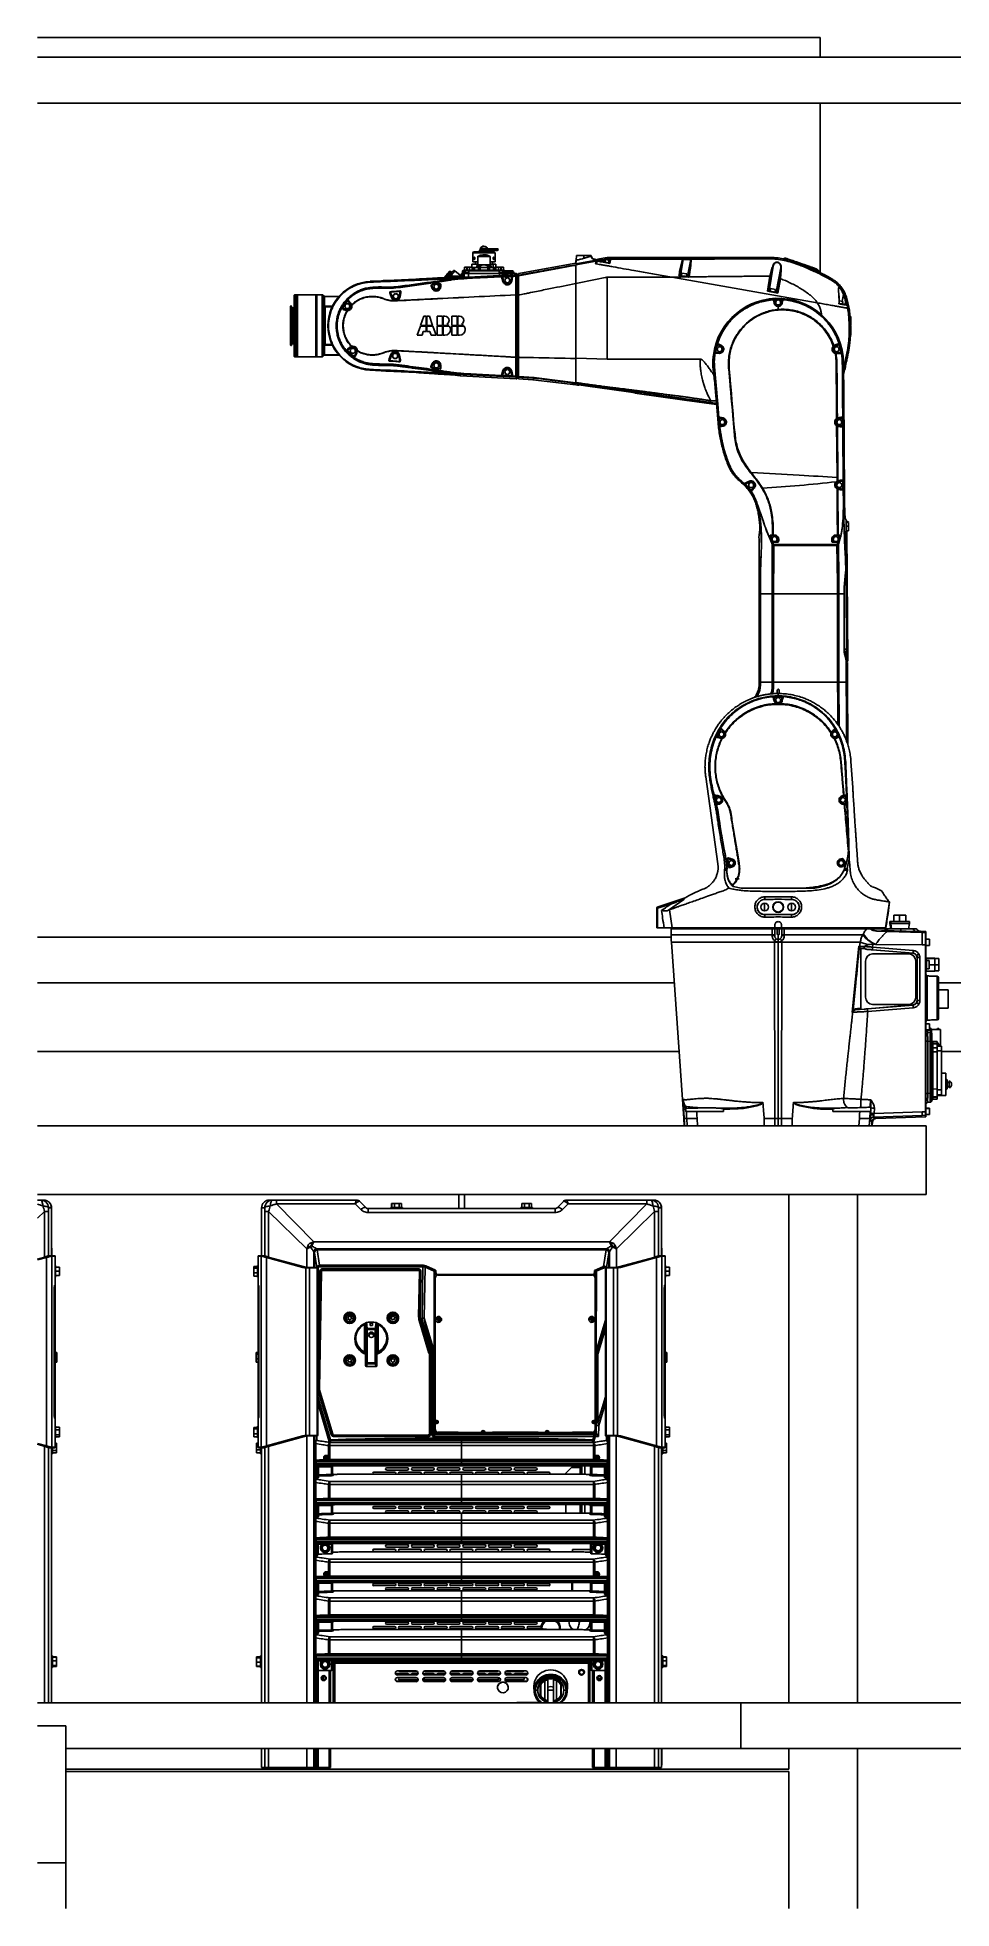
# Model space of a CAD drawing. Header units: millimetres. Extents: x -13464 to 9471, y -517 to 17126.
# Drawn here: x 5966 to 6982, y -417 to 1662 of the extents above; entities that cross this region are included whole.
import ezdxf

# ---------------------------------------------------------------- set-up
doc = ezdxf.new("R2010")
doc.units = ezdxf.units.MM

msp = doc.modelspace()

# ---------------------------------------------------------------- linework, layer by layer
at = {"color": 7, "linetype": 'Continuous', "lineweight": 25}
for p, q in [((5966.2, 1662.5), (6836.1, 1662.5)), ((5966.2, 1662.5), (6836.1, 1662.5)), ((6836.1, 1662.5), (6836.1, 1640.4)), ((6836.1, 1640.4), (6836.1, 1662.5)), ((7612.1, 1640.4), (5966.2, 1640.4)), ((5966.2, 1589.6), (7612.1, 1589.6)), ((6836.1, 1589.6), (6836.1, 1400.9)), ((6836.1, 1400.9), (6836.1, 1589.6)), ((6450.9, 1424.1), (6449.9, 1423.1)), ((6474.8, 1423.1), (6449.9, 1423.1)), ((6449.9, 1423.1), (6449.9, 1413)), ((6473.8, 1424.1), (6450.9, 1424.1)), ((6451, 1417), (6451.7, 1417)), ((6469.1, 1419.2), (6455.6, 1419.2)), ((6455.6, 1409.8), (6455.6, 1419.2)), ((6469, 1419.4), (6455.7, 1419.4)), ((6457.4, 1425.6), (6455.9, 1424.1)), ((6467.4, 1425.6), (6457.4, 1425.6)), ((6457.9, 1426.7), (6462.4, 1426.7)), ((6466.4, 1427.8), (6458.4, 1427.8)), ((6458.4, 1427.8), (6458.4, 1427.8)), ((6462.4, 1427.7), (6458.9, 1427.7)), ((6458.9, 1425.7), (6462.4, 1425.7)), ((6459.6, 1427.8), (6459.6, 1427.7)), ((6459.6, 1425.7), (6459.6, 1425.6)), ((6464.8, 1427.7), (6462.4, 1427.7)), ((6462.4, 1427.7), (6462.4, 1426.7)), ((6462.4, 1426.7), (6465.4, 1426.7)), ((6462.4, 1426.7), (6462.4, 1425.7)), ((6470.1, 1427.7), (6464.8, 1427.7)), ((6464.8, 1425.7), (6470.1, 1425.7)), ((6465.1, 1427.8), (6465.1, 1427.7)), ((6465.1, 1425.7), (6465.1, 1425.6)), ((6465.4, 1426.7), (6469.8, 1426.7)), ((6467.4, 1425.6), (6468.9, 1424.1)), ((6469.1, 1409.8), (6469.1, 1419.2)), ((6472.8, 1426.7), (6469.8, 1426.7)), ((6473.2, 1427.7), (6470.1, 1427.7)), ((6470.1, 1425.7), (6473.2, 1425.7)), ((6474.2, 1426.7), (6472.8, 1426.7)), ((6473.7, 1417), (6473.1, 1417)), ((6474.2, 1427.7), (6473.2, 1427.7)), ((6473.2, 1425.7), (6474.2, 1425.7)), ((6473.8, 1424.1), (6474.8, 1423.1)), ((6477.2, 1427.7), (6474.2, 1427.7)), ((6474.2, 1426.7), (6474.2, 1427.7)), ((6474.2, 1425.7), (6474.2, 1426.7)), ((6478.2, 1426.7), (6474.2, 1426.7)), ((6474.2, 1425.7), (6477.2, 1425.7)), ((6474.8, 1423.1), (6474.8, 1413)), ((6564.8, 1415.5), (6564.3, 1413.8)), ((6564.7, 1414.9), (6565.2, 1420)), ((6564.7, 1414.9), (6565.2, 1414.9)), ((6565.2, 1420), (6573.3, 1420)), ((6573.3, 1420), (6573.3, 1417)), ((6573.3, 1420), (6581.5, 1420)), ((6581.5, 1419.8), (6581.5, 1420)), ((6586.5, 1415.8), (6586.5, 1415.3)), ((6587, 1413.9), (6587.3, 1415.3)), ((6587.3, 1415.5), (6587.4, 1415.8)), ((6587.4, 1415.9), (6587.4, 1415.8)), ((6587.4, 1415.9), (6587.4, 1415.9)), ((6587.4, 1415.8), (6587.4, 1415.9)), ((6588.5, 1416.1), (6588.2, 1414.4)), ((6588.2, 1414.4), (6595.8, 1415.8)), ((6588.2, 1414.3), (6590.4, 1414.3)), ((6588.2, 1414.2), (6588.5, 1414.2)), ((6599.3, 1418), (6588.5, 1416.1)), ((6595.7, 1415.3), (6590.4, 1414.3)), ((6590.4, 1413.8), (6590.4, 1414.3)), ((6590.4, 1414.3), (6595.3, 1413.4)), ((6595.8, 1415.9), (6595.3, 1413)), ((6595.8, 1415.9), (6597.4, 1415.6)), ((6596.2, 1415.9), (6598.5, 1416.3)), ((6596.9, 1412.7), (6597.4, 1415.6)), ((6597.4, 1415.6), (6601.2, 1415)), ((6598.5, 1415.8), (6597.5, 1415.6)), ((6599.4, 1416), (6598.5, 1415.8)), ((6598.5, 1415.8), (6598.5, 1415.4)), ((6599.5, 1416.5), (6599.3, 1418)), ((6777.3, 1418), (6599.3, 1418)), ((6600.7, 1412), (6601.2, 1415)), ((6602.7, 1415.9), (6602.6, 1415.9)), ((6603.2, 1416.3), (6603.2, 1416.1)), ((6603.2, 1416.1), (6610.6, 1416.1)), ((6603.2, 1416.1), (6603.2, 1416.1)), ((6610.6, 1416.1), (6618.4, 1416.1)), ((6618.4, 1416.1), (6673.9, 1416.1)), ((6683.6, 1415.6), (6680.9, 1398.4)), ((6682.9, 1416.2), (6683.2, 1416.2)), ((6683.5, 1415.7), (6683.5, 1415.6)), ((6683.6, 1415.7), (6683.5, 1415.7)), ((6683.6, 1415.6), (6683.5, 1415.6)), ((6692.1, 1415.6), (6688.5, 1397)), ((6718.5, 1416.2), (6766.8, 1416.4)), ((6777.4, 1416.4), (6777.3, 1418)), ((6802.8, 1414.8), (6803.8, 1414.3)), ((6386.6, 1393.8), (6362.5, 1392.6)), ((6364.5, 1392.4), (6385.3, 1393.4)), ((6385.3, 1393.4), (6364.5, 1392.4)), ((6385.3, 1393.4), (6385.3, 1393.4)), ((6386.3, 1393.4), (6386.6, 1393.8)), ((6409.4, 1395.1), (6409.1, 1394.8)), ((6409.4, 1395.1), (6409.8, 1395.1)), ((6409.8, 1395.1), (6409.5, 1394.8)), ((6410.9, 1395.2), (6410.7, 1394.9)), ((6418.2, 1395.5), (6410.9, 1395.2)), ((6424, 1402.3), (6418.6, 1395.9)), ((6418.6, 1395.9), (6418.6, 1395.6)), ((6418.7, 1395.6), (6422.4, 1395.9)), ((6424.9, 1402.4), (6419.3, 1395.6)), ((6425.2, 1402.3), (6419.7, 1395.7)), ((6425.8, 1401.8), (6420.7, 1395.7)), ((6426.6, 1402.5), (6421, 1395.8)), ((6424, 1402.3), (6424.9, 1402.4)), ((6425.8, 1401.8), (6425.2, 1402.3)), ((6425.3, 1397.1), (6426.3, 1397.1)), ((6426.6, 1402.5), (6427.4, 1401.8)), ((6427.4, 1393.5), (6427.4, 1393.5)), ((6437.5, 1397.2), (6430.2, 1402.9)), ((6435.6, 1396.9), (6435.3, 1396.9)), ((6435.3, 1396.8), (6435.5, 1396.9)), ((6435.4, 1396.9), (6435.5, 1396.9)), ((6439.7, 1397.1), (6435.6, 1396.9)), ((6437.3, 1400), (6437.2, 1397.4)), ((6437.2, 1397.2), (6437.2, 1397.1)), ((6440.1, 1404), (6438.4, 1403)), ((6439.5, 1403), (6438.4, 1403)), ((6438.4, 1403), (6438.4, 1401)), ((6439.5, 1401), (6438.4, 1401)), ((6438.7, 1397.4), (6438.8, 1400)), ((6438.7, 1397.4), (6438.7, 1400)), ((6438.7, 1400), (6438.8, 1400)), ((6438.7, 1397.4), (6438.7, 1397.4)), ((6438.9, 1401), (6438.9, 1400)), ((6439.5, 1403), (6440.8, 1404)), ((6439.5, 1403), (6440.2, 1403)), ((6439.5, 1401), (6439.5, 1403)), ((6440.2, 1401), (6439.5, 1401)), ((6440, 1400), (6440, 1401)), ((6440, 1397.2), (6440.1, 1397.4)), ((6440.8, 1404), (6440.1, 1404)), ((6440.2, 1403), (6441.4, 1404)), ((6440.2, 1401), (6440.2, 1403)), ((6440.2, 1403), (6441.4, 1403)), ((6441.4, 1401), (6440.2, 1401)), ((6440.2, 1396.3), (6440.3, 1400)), ((6498.3, 1398.3), (6440.5, 1395.5)), ((6440.6, 1407), (6440.6, 1404)), ((6443.4, 1407), (6440.6, 1407)), ((6440.7, 1401), (6440.7, 1400)), ((6440.7, 1394.7), (6497.3, 1397.4)), ((6440.7, 1394.4), (6481.8, 1396.4)), ((6440.7, 1394.7), (6440.7, 1394.6)), ((6440.8, 1404), (6441.4, 1404)), ((6443.1, 1404), (6441.4, 1403)), ((6443.1, 1404), (6441.4, 1404)), ((6445.4, 1403), (6441.4, 1403)), ((6441.4, 1403), (6441.4, 1401)), ((6445.4, 1401), (6441.4, 1401)), ((6441.9, 1401), (6441.9, 1400)), ((6445.4, 1404), (6443.1, 1404)), ((6443.6, 1407), (6443.4, 1407)), ((6443.4, 1404), (6443.4, 1407)), ((6443.6, 1407), (6443.6, 1404)), ((6446.4, 1407), (6443.6, 1407)), ((6445.3, 1400), (6445.1, 1396.2)), ((6445.1, 1396.2), (6479.5, 1397.9)), ((6445.3, 1400), (6479.4, 1400)), ((6445.4, 1403), (6445.4, 1404)), ((6445.4, 1404), (6479.4, 1404)), ((6445.4, 1401), (6445.4, 1403)), ((6445.4, 1403), (6479.4, 1403)), ((6445.8, 1401), (6445.4, 1401)), ((6445.8, 1400), (6445.8, 1401)), ((6446.4, 1404), (6446.4, 1407)), ((6449.1, 1407), (6446.4, 1407)), ((6449, 1410.5), (6449, 1407)), ((6455, 1410.5), (6449, 1410.5)), ((6449.1, 1404), (6449.1, 1407)), ((6449.1, 1406.8), (6450.8, 1406.8)), ((6455.6, 1413), (6449.9, 1413)), ((6450.8, 1404), (6450.8, 1406.8)), ((6450.8, 1406.8), (6452.5, 1406.8)), ((6452.5, 1406.8), (6451.9, 1406.5)), ((6451.9, 1404), (6451.9, 1406.5)), ((6451.9, 1406.5), (6451.9, 1406.5)), ((6451.9, 1406.5), (6451.9, 1404)), ((6452.9, 1406.8), (6452.5, 1406.8)), ((6452.9, 1413), (6452.9, 1410.5)), ((6452.9, 1406.8), (6455.3, 1406.8)), ((6453.6, 1407), (6453.6, 1406.8)), ((6454.4, 1407), (6453.6, 1407)), ((6455.6, 1409.8), (6454.4, 1408.6)), ((6458.1, 1408.6), (6454.4, 1408.6)), ((6454.4, 1408.6), (6454.4, 1406.8)), ((6455, 1410.5), (6455, 1409.3)), ((6459.9, 1406.8), (6455.3, 1406.8)), ((6469.1, 1409.8), (6455.6, 1409.8)), ((6456.3, 1406.5), (6456.3, 1404)), ((6458, 1406.5), (6456.3, 1406.5)), ((6458, 1404), (6458, 1406.5)), ((6458.1, 1406.8), (6458.1, 1408.6)), ((6459.9, 1406.8), (6464.8, 1406.8)), ((6469.4, 1406.8), (6464.8, 1406.8)), ((6470.4, 1408.6), (6466.6, 1408.6)), ((6466.6, 1408.6), (6466.6, 1406.8)), ((6466.7, 1406.5), (6466.7, 1404)), ((6468.4, 1406.5), (6466.7, 1406.5)), ((6468.4, 1404), (6468.4, 1406.5)), ((6474.8, 1413), (6469.1, 1413)), ((6469.1, 1409.8), (6470.4, 1408.6)), ((6469.4, 1406.8), (6471.8, 1406.8)), ((6469.7, 1410.5), (6469.7, 1409.3)), ((6472.7, 1410.5), (6469.7, 1410.5)), ((6470.4, 1406.8), (6470.4, 1408.6)), ((6471.2, 1407), (6470.4, 1407)), ((6471.2, 1406.8), (6471.2, 1407)), ((6472.2, 1406.8), (6471.8, 1406.8)), ((6471.9, 1413), (6471.9, 1410.5)), ((6472.8, 1406.5), (6472.2, 1406.8)), ((6472.2, 1406.8), (6473.9, 1406.8)), ((6475.7, 1410.5), (6472.7, 1410.5)), ((6472.7, 1406.8), (6472.7, 1410.5)), ((6472.8, 1404), (6472.8, 1406.5)), ((6472.8, 1406.5), (6472.8, 1404)), ((6472.8, 1406.5), (6472.8, 1406.5)), ((6473.9, 1404), (6473.9, 1406.8)), ((6473.9, 1406.8), (6475.6, 1406.8)), ((6475.6, 1407), (6475.6, 1404)), ((6478.4, 1407), (6475.6, 1407)), ((6475.7, 1407), (6475.7, 1410.5)), ((6475.7, 1410.5), (6475.7, 1407)), ((6478.4, 1404), (6478.4, 1407)), ((6481.1, 1407), (6478.4, 1407)), ((6481.6, 1404), (6479.4, 1404)), ((6479.4, 1404), (6479.4, 1403)), ((6483.4, 1403), (6479.4, 1403)), ((6479.4, 1403), (6479.4, 1401)), ((6479.8, 1401), (6479.4, 1401)), ((6479.5, 1397.9), (6479.4, 1400)), ((6479.8, 1401), (6479.8, 1400)), ((6483.7, 1401), (6479.8, 1401)), ((6481.1, 1404), (6481.1, 1407)), ((6481.4, 1407), (6481.1, 1407)), ((6481.4, 1404), (6481.4, 1407)), ((6484.1, 1407), (6481.4, 1407)), ((6483.4, 1403), (6481.6, 1404)), ((6483.3, 1404), (6481.6, 1404)), ((6481.9, 1396.6), (6481.9, 1396.6)), ((6481.9, 1396.6), (6481.9, 1396.6)), ((6481.9, 1396.6), (6481.9, 1396.6)), ((6482.4, 1396.3), (6482.4, 1396.3)), ((6484, 1391.1), (6482.4, 1396.3)), ((6482.9, 1396.7), (6493.4, 1397.2)), ((6482.9, 1396.7), (6482.9, 1396.2)), ((6482.9, 1396.2), (6493.4, 1396.7)), ((6484.5, 1391.3), (6482.9, 1396.2)), ((6483.3, 1404), (6484.5, 1403)), ((6483.3, 1404), (6484, 1404)), ((6483.4, 1401), (6483.4, 1403)), ((6483.4, 1403), (6484.5, 1403)), ((6483.7, 1400), (6483.7, 1401)), ((6483.7, 1401), (6484.4, 1401)), ((6484, 1404), (6485.2, 1403)), ((6484.6, 1404), (6484, 1404)), ((6484.1, 1404), (6484.1, 1407)), ((6484.4, 1401), (6484.4, 1400)), ((6496.4, 1401), (6484.4, 1401)), ((6484.4, 1400), (6484.5, 1398.5)), ((6484.5, 1403), (6484.5, 1401)), ((6484.5, 1403), (6485.2, 1403)), ((6486.4, 1403), (6484.6, 1404)), ((6485.2, 1403), (6485.2, 1401)), ((6486.4, 1403), (6485.2, 1403)), ((6485.4, 1402), (6485.4, 1401.2)), ((6490.4, 1402), (6485.4, 1402)), ((6490.4, 1401.2), (6485.4, 1401.2)), ((6486.2, 1402.9), (6485.5, 1402.3)), ((6490.4, 1402.3), (6485.5, 1402.3)), ((6490.4, 1402.9), (6486.2, 1402.9)), ((6486.4, 1403), (6486.4, 1403)), ((6486.9, 1399.9), (6486.9, 1400)), ((6486.9, 1399.9), (6489.4, 1400)), ((6486.9, 1400), (6489.4, 1400)), ((6489.4, 1400), (6494.4, 1400)), ((6490.4, 1403), (6490.4, 1402.9)), ((6490.4, 1402.9), (6490.4, 1402.3)), ((6494.5, 1402.9), (6490.4, 1402.9)), ((6490.4, 1402.3), (6490.4, 1402)), ((6495.2, 1402.3), (6490.4, 1402.3)), ((6490.4, 1401.2), (6490.4, 1402)), ((6495.3, 1402), (6490.4, 1402)), ((6495.3, 1401.2), (6490.4, 1401.2)), ((6493.4, 1396.7), (6492.3, 1391.7)), ((6493.9, 1396.8), (6492.8, 1391.6)), ((6493.4, 1397.2), (6493.4, 1396.7)), ((6494, 1396.8), (6493.9, 1396.8)), ((6494.4, 1397.2), (6497.2, 1397.4)), ((6494.4, 1397.2), (6494.4, 1397.2)), ((6495.2, 1402.3), (6494.5, 1402.9)), ((6494.5, 1399.8), (6498.3, 1400)), ((6495.3, 1401.2), (6495.3, 1402)), ((6496.4, 1401), (6496.4, 1400)), ((6498.3, 1400), (6496.9, 1399.9)), ((6496.9, 1399.9), (6498.3, 1400)), ((6496.9, 1399.9), (6496.9, 1399.9)), ((6497.2, 1397.4), (6497.3, 1397.4)), ((6498.3, 1396.4), (6498.3, 1396.4)), ((6498.3, 1396.4), (6498.4, 1286.7)), ((6499.4, 1397.3), (6499.4, 1285.8)), ((6502.8, 1400.4), (6500.8, 1400.1)), ((6500.8, 1400.1), (6500.8, 1398.2)), ((6564.3, 1411.7), (6502.8, 1400.5)), ((6502.8, 1400.4), (6502.8, 1400.5)), ((6564.3, 1409.8), (6587, 1413.9)), ((6564.3, 1395), (6564.3, 1389)), ((6586.3, 1393.4), (6564.3, 1388.9)), ((6597, 1395.6), (6586.3, 1393.4)), ((6586.5, 1410.9), (6587, 1413.9)), ((6588.1, 1413.9), (6587.5, 1410.8)), ((6598.3, 1395.8), (6597.5, 1395.7)), ((6599.1, 1396), (6598.3, 1395.8)), ((6599.3, 1305.1), (6599.3, 1396)), ((6600.8, 1412.5), (6602, 1412.3)), ((6602, 1412.3), (6602, 1412.2)), ((6619.2, 1396), (6671.1, 1396)), ((6671.1, 1396), (6832.7, 1367.5)), ((6687.2, 1396.3), (6678.9, 1397.8)), ((6679.5, 1398.6), (6680.9, 1398.4)), ((6679.5, 1398.5), (6680.9, 1398.3)), ((6679.9, 1398), (6679.9, 1398)), ((6680.9, 1398.4), (6682, 1398.2)), ((6682.4, 1400.6), (6681.9, 1397.7)), ((6682.4, 1400.6), (6687.7, 1399.7)), ((6687.2, 1396.8), (6687.7, 1399.7)), ((6689.9, 1396.1), (6687.2, 1396.3)), ((6687.3, 1396.7), (6687.9, 1399.7)), ((6687.4, 1397.2), (6688.5, 1397)), ((6687.7, 1399.7), (6687.9, 1399.7)), ((6688.5, 1397), (6690, 1396.8)), ((6777.3, 1380.4), (6780, 1397)), ((6780.4, 1396.9), (6777.9, 1381.2)), ((6783.7, 1408.4), (6779.4, 1381)), ((6792.2, 1406.3), (6787, 1379.7)), ((6788.5, 1379.4), (6791.3, 1394.3)), ((6791.8, 1394.3), (6788.8, 1378.3)), ((6251.3, 1375.9), (6251.5, 1376.1)), ((6251.8, 1376.4), (6251.5, 1376.1)), ((6251.5, 1376.1), (6251.8, 1376.4)), ((6251.8, 1376.4), (6251.8, 1342.1)), ((6252.4, 1376.4), (6251.8, 1376.4)), ((6253.7, 1376.6), (6252.8, 1376.6)), ((6254.8, 1376.5), (6253.7, 1376.5)), ((6254.8, 1376.3), (6255.1, 1376.6)), ((6255.1, 1376.6), (6255.1, 1307.6)), ((6275.4, 1376.6), (6255.1, 1376.6)), ((6264.7, 1376.5), (6258.7, 1376.5)), ((6258.7, 1376.5), (6264.7, 1376.5)), ((6275.4, 1376.6), (6275.4, 1307.6)), ((6275.5, 1376.5), (6275.4, 1376.6)), ((6276.8, 1376.5), (6275.5, 1376.5)), ((6275.5, 1376.5), (6275.5, 1342.1)), ((6282.7, 1376.6), (6276.8, 1376.6)), ((6282.7, 1376.6), (6282.7, 1307.6)), ((6283.5, 1376.2), (6283.5, 1307.9)), ((6284.7, 1374.8), (6283.5, 1376.2)), ((6284.8, 1374.7), (6284.7, 1374.8)), ((6284.7, 1363.6), (6284.7, 1374.7)), ((6285.1, 1374.6), (6301.2, 1374.6)), ((6285.1, 1374.5), (6285.1, 1363.5)), ((6301.1, 1374.5), (6285.1, 1374.5)), ((6302.1, 1374.8), (6298.2, 1369.9)), ((6298.4, 1369.7), (6302.3, 1374.7)), ((6305.5, 1378.2), (6302.1, 1374.8)), ((6302.3, 1374.7), (6305.7, 1378)), ((6348.4, 1392.1), (6335.9, 1391.5)), ((6335.9, 1391.4), (6339.9, 1391.6)), ((6335.9, 1390.7), (6335.9, 1391.4)), ((6339.9, 1391.6), (6350.9, 1392.1)), ((6348.6, 1392), (6348.4, 1392.1)), ((6352.8, 1392), (6352.1, 1392.2)), ((6358.1, 1377.6), (6359.7, 1373.3)), ((6358.3, 1379.7), (6358.3, 1379.9)), ((6358.3, 1379.7), (6360.6, 1373.5)), ((6360.6, 1373.5), (6360.1, 1373.3)), ((6362.5, 1392.6), (6363, 1392.3)), ((6364.5, 1392.4), (6364.5, 1392.4)), ((6369.4, 1380.6), (6368.3, 1374.2)), ((6368.8, 1374.1), (6368.3, 1374.2)), ((6369.3, 1374.1), (6370, 1378.5)), ((6369.4, 1380.6), (6369.4, 1380.8)), ((6404.1, 1387.2), (6404.1, 1387.5)), ((6404.1, 1387.2), (6405, 1387.3)), ((6404.1, 1387.2), (6405.6, 1383.9)), ((6405.2, 1383.7), (6404.4, 1385.4)), ((6405, 1387.6), (6405, 1387.3)), ((6405.6, 1383.9), (6405.2, 1383.7)), ((6405.2, 1383.7), (6405.2, 1383.7)), ((6407, 1388.7), (6406.7, 1389.1)), ((6408.4, 1390.1), (6408.8, 1390.2)), ((6409.4, 1390), (6408.9, 1390)), ((6411, 1389.7), (6410.8, 1389.2)), ((6413, 1388.6), (6413.1, 1388.4)), ((6413.1, 1388.4), (6413.7, 1388.5)), ((6413.4, 1385.1), (6413.7, 1388.5)), ((6413.4, 1385.1), (6413.9, 1385.1)), ((6413.7, 1388.5), (6413.7, 1388.7)), ((6414.1, 1386.7), (6413.9, 1385.1)), ((6413.9, 1385.1), (6413.9, 1385.1)), ((6484.5, 1391.3), (6484, 1391.1)), ((6484, 1391.1), (6484, 1391.1)), ((6492.3, 1391.7), (6492.8, 1391.6)), ((6492.8, 1391.6), (6492.9, 1391.6)), ((6497.7, 1376.3), (6497.7, 1307.1)), ((6498.2, 1376.4), (6498.2, 1376.3)), ((6498.2, 1376.3), (6498.2, 1307.1)), ((6500.8, 1307), (6500.8, 1376.3)), ((6564.3, 1389), (6564.3, 1388.9)), ((6564.3, 1388.9), (6564.3, 1306.1)), ((6788.8, 1378.3), (6777.3, 1380.4)), ((6778, 1381.2), (6779.4, 1381)), ((6778, 1381.2), (6779.4, 1380.9)), ((6778.4, 1380.7), (6787.9, 1379)), ((6779.4, 1381), (6780.5, 1380.8)), ((6780.9, 1383.3), (6780.4, 1380.3)), ((6780.9, 1383.3), (6786.2, 1382.3)), ((6785.7, 1379.4), (6786.2, 1382.3)), ((6785.8, 1379.4), (6786.3, 1382.3)), ((6785.9, 1379.8), (6787, 1379.7)), ((6786.2, 1382.3), (6786.3, 1382.3)), ((6787, 1379.7), (6788.4, 1379.4)), ((6861.9, 1376.8), (6860.5, 1369.2)), ((6862.6, 1376.9), (6864.5, 1371.5)), ((6247.3, 1363.8), (6247.5, 1364)), ((6247.3, 1363.8), (6247.3, 1320.4)), ((6247.6, 1320.1), (6247.6, 1364.1)), ((6247.6, 1364.1), (6248.3, 1364.1)), ((6248.3, 1320.1), (6248.3, 1364.1)), ((6248.5, 1363.8), (6248.4, 1364)), ((6248.5, 1320.3), (6248.5, 1363.8)), ((6248.6, 1362.2), (6248.5, 1363.8)), ((6248.6, 1321.9), (6248.6, 1362.2)), ((6249, 1361.9), (6249, 1322.3)), ((6249.1, 1361.9), (6249.8, 1362.1)), ((6249.1, 1361.9), (6249.1, 1322.2)), ((6249.8, 1362.1), (6249.8, 1322.1)), ((6249.8, 1362.1), (6251.3, 1362.1)), ((6284.6, 1362), (6284.6, 1322.1)), ((6285.1, 1362.3), (6284.9, 1362.8)), ((6285.8, 1363.7), (6285.8, 1363)), ((6293.9, 1363.7), (6285.8, 1363.7)), ((6285.8, 1363), (6285.8, 1321.1)), ((6293.6, 1363), (6285.8, 1363)), ((6290.5, 1352.1), (6289.5, 1344.9)), ((6289.8, 1344.9), (6290.7, 1352)), ((6292.5, 1359), (6290.5, 1352.1)), ((6290.7, 1352), (6292.7, 1358.9)), ((6294, 1363.7), (6294.3, 1364.2)), ((6305.4, 1361.5), (6305.2, 1361.7)), ((6305.4, 1361.5), (6309, 1360)), ((6306.4, 1365), (6306, 1363.1)), ((6306, 1363.1), (6306.3, 1363)), ((6306.2, 1364.9), (6306.6, 1365.7)), ((6306.5, 1365.4), (6306.4, 1365)), ((6306.4, 1365), (6306.9, 1364.8)), ((6308.8, 1359.6), (6306.4, 1360.6)), ((6306.5, 1365.7), (6307.4, 1367)), ((6306.7, 1365.7), (6306.5, 1365.4)), ((6306.5, 1365.4), (6307, 1365.2)), ((6306.6, 1365.7), (6307.5, 1366.9)), ((6307.5, 1366.9), (6308.1, 1367.5)), ((6307.8, 1367.1), (6307.5, 1366.8)), ((6308.1, 1367.3), (6307.8, 1367.1)), ((6308.1, 1366.7), (6307.8, 1367.1)), ((6309.9, 1368.3), (6308.1, 1367.3)), ((6308.4, 1366.9), (6308.1, 1367.3)), ((6308.3, 1359.2), (6310.3, 1358.8)), ((6310.5, 1359.2), (6308.7, 1359.6)), ((6308.7, 1359.6), (6308.8, 1359.6)), ((6309, 1360), (6308.8, 1359.6)), ((6309.9, 1368.3), (6310.1, 1368.1)), ((6311.3, 1369.5), (6311.1, 1369.7)), ((6311.3, 1369.5), (6313.8, 1366.2)), ((6312.5, 1368.8), (6314.2, 1366.5)), ((6314.2, 1366.5), (6313.8, 1366.2)), ((6314.2, 1366.5), (6315, 1365)), ((6314.2, 1366.5), (6314.2, 1366.5)), ((6315.3, 1365.2), (6314.4, 1367)), ((6315, 1364.8), (6315.1, 1363.8)), ((6315.1, 1363.8), (6315.1, 1363.8)), ((6364.4, 1370.8), (6364.4, 1370.3)), ((6395.5, 1352.6), (6392, 1342.5)), ((6398.2, 1352.6), (6395.5, 1352.6)), ((6398.2, 1342.5), (6398.2, 1352.6)), ((6401.7, 1352.6), (6399, 1352.6)), ((6399, 1352.6), (6399, 1342.5)), ((6405.2, 1342.5), (6401.7, 1352.6)), ((6410.5, 1352.6), (6410.5, 1342.5)), ((6416.4, 1352.6), (6410.5, 1352.6)), ((6416.4, 1342.5), (6416.4, 1352.6)), ((6417.2, 1352.6), (6417.2, 1342.5)), ((6418.9, 1352.6), (6417.2, 1352.6)), ((6426.8, 1352.6), (6426.8, 1342.5)), ((6432.7, 1352.6), (6426.8, 1352.6)), ((6432.7, 1342.5), (6432.7, 1352.6)), ((6433.5, 1352.6), (6433.5, 1342.5)), ((6435.2, 1352.6), (6433.5, 1352.6)), ((6784.7, 1367.3), (6784.1, 1370.5)), ((6785.5, 1367), (6784.6, 1370.2)), ((6785, 1371.1), (6785, 1370.6)), ((6785, 1370.6), (6785.9, 1367.1)), ((6785.3, 1367), (6785.5, 1367)), ((6785.9, 1367.1), (6785.5, 1367)), ((6792.7, 1367.1), (6793.7, 1370.6)), ((6792.7, 1367.1), (6793.2, 1367)), ((6794.1, 1370.2), (6793.2, 1367)), ((6793.4, 1366.9), (6793.2, 1367)), ((6793.7, 1370.6), (6793.7, 1371.1)), ((6794.6, 1370.6), (6793.9, 1367.3)), ((6857, 1369.9), (6861, 1369.1)), ((6857.1, 1367.3), (6857.1, 1367.3)), ((6860.5, 1366.2), (6861, 1369.1)), ((6860.7, 1366.2), (6861.2, 1369.1)), ((6860.7, 1366.6), (6864.5, 1366)), ((6861, 1369.1), (6861.2, 1369.1)), ((6864.3, 1371.8), (6865.2, 1365)), ((6864.5, 1366), (6864.6, 1365.9)), ((6868.1, 1361.3), (6866.6, 1361.6)), ((6868.4, 1352.4), (6868.8, 1342.3)), ((6868.4, 1352.4), (6870.1, 1352.4)), ((6870.1, 1342.3), (6870.1, 1352.4)), ((6253.7, 1342.1), (6251.8, 1342.1)), ((6251.8, 1342.1), (6251.8, 1307.7)), ((6253.7, 1342.1), (6254.8, 1342.1)), ((6275.5, 1342.1), (6275.5, 1307.7)), ((6275.5, 1342.1), (6276.8, 1342.1)), ((6289.5, 1344.9), (6289.6, 1338.2)), ((6289.6, 1338.2), (6290.4, 1332.7)), ((6289.8, 1338.2), (6289.8, 1344.9)), ((6290.6, 1332.8), (6289.8, 1338.2)), ((6290.4, 1332.7), (6292.2, 1325.9)), ((6292.4, 1326), (6290.6, 1332.8)), ((6391.7, 1341.7), (6388.2, 1331.7)), ((6388.2, 1331.7), (6393.6, 1331.7)), ((6398.2, 1341.7), (6391.7, 1341.7)), ((6392, 1342.5), (6398.2, 1342.5)), ((6393.6, 1331.7), (6395, 1335.8)), ((6395, 1335.8), (6398.2, 1335.8)), ((6398.2, 1335.8), (6398.2, 1341.7)), ((6399, 1342.5), (6405.2, 1342.5)), ((6405.5, 1341.7), (6399, 1341.7)), ((6399, 1341.7), (6399, 1335.8)), ((6399, 1335.8), (6402.2, 1335.8)), ((6402.2, 1335.8), (6403.6, 1331.7)), ((6403.6, 1331.7), (6409.1, 1331.7)), ((6409.1, 1331.7), (6405.5, 1341.7)), ((6410.5, 1342.5), (6416.4, 1342.5)), ((6416.4, 1341.7), (6410.5, 1341.7)), ((6410.5, 1341.7), (6410.5, 1331.7)), ((6410.5, 1331.7), (6416.4, 1331.7)), ((6416.4, 1331.7), (6416.4, 1341.7)), ((6417.2, 1342.5), (6423.1, 1342.5)), ((6417.2, 1341.7), (6417.2, 1331.7)), ((6423.9, 1341.7), (6417.2, 1341.7)), ((6417.2, 1331.7), (6418.9, 1331.7)), ((6426.8, 1342.5), (6432.7, 1342.5)), ((6432.7, 1341.7), (6426.8, 1341.7)), ((6426.8, 1341.7), (6426.8, 1331.7)), ((6426.8, 1331.7), (6432.7, 1331.7)), ((6432.7, 1331.7), (6432.7, 1341.7)), ((6433.5, 1342.5), (6439.4, 1342.5)), ((6433.5, 1341.7), (6433.5, 1331.7)), ((6440.2, 1341.7), (6433.5, 1341.7)), ((6433.5, 1331.7), (6435.2, 1331.7)), ((6868.8, 1341.5), (6868.6, 1331.5)), ((6868.6, 1331.5), (6870.1, 1331.5)), ((6868.8, 1342.3), (6870.1, 1342.3)), ((6868.8, 1341.5), (6870.1, 1341.5)), ((6869.6, 1341.5), (6869.6, 1342.3)), ((6870.1, 1331.5), (6870.1, 1341.5)), ((6247.3, 1320.4), (6247.6, 1320.1)), ((6247.6, 1320.1), (6248.3, 1320.1)), ((6248.5, 1320.3), (6248.3, 1320.1)), ((6248.6, 1321.9), (6248.5, 1320.3)), ((6249.1, 1322.2), (6249.8, 1322.1)), ((6249.8, 1322.1), (6251.3, 1322.1)), ((6284.7, 1309.4), (6284.7, 1320.5)), ((6284.9, 1321.3), (6285.1, 1321.8)), ((6285.1, 1320.6), (6285.1, 1309.6)), ((6285.8, 1321.1), (6285.8, 1320.4)), ((6285.8, 1321.1), (6293.6, 1321.1)), ((6285.8, 1320.4), (6293.9, 1320.4)), ((6294.3, 1320), (6294, 1320.4)), ((6298, 1314.5), (6302.1, 1309.3)), ((6302.3, 1309.4), (6298.1, 1314.7)), ((6310.6, 1314.8), (6310.4, 1314.6)), ((6310.6, 1314.8), (6314.2, 1317.5)), ((6313.4, 1318.1), (6310.9, 1316.2)), ((6311.4, 1316), (6313.9, 1317.9)), ((6312.2, 1312.7), (6312.4, 1312.9)), ((6312.2, 1312.7), (6313, 1311.5)), ((6313.3, 1311.8), (6313, 1311.5)), ((6313, 1311.5), (6314.4, 1310.3)), ((6315.2, 1319), (6313.4, 1318.1)), ((6313.9, 1317.9), (6315.4, 1318.7)), ((6313.9, 1317.9), (6313.9, 1317.9)), ((6313.9, 1317.9), (6314.2, 1317.5)), ((6314.4, 1310.3), (6314.6, 1310.7)), ((6314.4, 1310.3), (6315.6, 1309.7)), ((6315.2, 1319), (6315.5, 1319.2)), ((6315.6, 1318.7), (6316.6, 1318.8)), ((6316.6, 1318.8), (6316.6, 1318.8)), ((6318.4, 1308), (6320.4, 1312.6)), ((6320.8, 1312.4), (6319.3, 1309)), ((6319.7, 1308.5), (6321.2, 1312.1)), ((6320.4, 1312.6), (6320.8, 1312.4)), ((6320.9, 1312.4), (6320.8, 1312.4)), ((6321.2, 1314.1), (6320.9, 1312.4)), ((6321.2, 1312.1), (6321.6, 1314)), ((6321.7, 1314.3), (6321.6, 1314)), ((6359, 1310.2), (6357.1, 1305.2)), ((6359.4, 1310.2), (6359.9, 1310)), ((6719.4, 1312.5), (6719.8, 1312.4)), ((6719.8, 1312.4), (6724.4, 1312.5)), ((6724.1, 1311.4), (6719.9, 1311.5)), ((6724.4, 1312), (6720.3, 1311.9)), ((6722, 1321.4), (6721.6, 1321.5)), ((6726, 1319.1), (6722, 1321.4)), ((6722.6, 1322.1), (6726.2, 1320.3)), ((6722.7, 1321.5), (6726.3, 1319.6)), ((6724.4, 1312), (6724.4, 1312.5)), ((6724.4, 1311.8), (6724.4, 1312)), ((6726, 1319.1), (6726.3, 1319.6)), ((6726.4, 1319.7), (6726.3, 1319.6)), ((6727.9, 1316), (6728.4, 1316)), ((6728.4, 1316), (6728.7, 1316)), ((6849.8, 1316), (6849.3, 1316)), ((6850.3, 1316), (6849.8, 1316)), ((6850.3, 1316), (6850.8, 1316)), ((6850.9, 1319.1), (6850.5, 1319.4)), ((6852.2, 1320), (6851.2, 1319.4)), ((6851.3, 1319.9), (6852.4, 1320.6)), ((6852.2, 1320), (6852.4, 1319.6)), ((6852.4, 1319.6), (6856.5, 1321.8)), ((6852.4, 1319.6), (6852.6, 1319.1)), ((6856.8, 1321.4), (6852.6, 1319.1)), ((6852.7, 1311.2), (6852.9, 1311.7)), ((6853.3, 1311.6), (6854.3, 1311.5)), ((6854.7, 1311.1), (6853.6, 1311.2)), ((6854.3, 1312.5), (6859, 1312.4)), ((6854.3, 1312.5), (6854.3, 1312)), ((6854.3, 1311.5), (6854.3, 1312)), ((6859, 1311.9), (6854.3, 1312)), ((6857.3, 1321.6), (6856.8, 1321.4)), ((6859, 1312.4), (6859.5, 1312.5)), ((6251.5, 1308), (6251.3, 1308.2)), ((6251.5, 1308), (6251.8, 1307.7)), ((6251.8, 1307.7), (6251.5, 1308)), ((6251.8, 1307.7), (6252.4, 1307.7)), ((6252.8, 1307.6), (6253.7, 1307.6)), ((6253.7, 1307.7), (6254.8, 1307.7)), ((6254.8, 1307.9), (6255.1, 1307.6)), ((6275.4, 1307.6), (6255.1, 1307.6)), ((6275.5, 1307.7), (6275.4, 1307.6)), ((6275.5, 1307.7), (6276.8, 1307.7)), ((6282.7, 1307.6), (6276.8, 1307.6)), ((6284.7, 1309.4), (6283.5, 1307.9)), ((6284.7, 1309.4), (6284.8, 1309.4)), ((6285.1, 1309.6), (6301.1, 1309.6)), ((6301.1, 1309.5), (6285.1, 1309.5)), ((6302.1, 1309.3), (6305.5, 1305.9)), ((6305.6, 1306.1), (6302.3, 1309.4)), ((6315.6, 1309.7), (6315.8, 1309.9)), ((6318.4, 1308), (6318.2, 1307.7)), ((6335.6, 1292.7), (6335.7, 1293.4)), ((6350.6, 1291.9), (6335.6, 1292.7)), ((6335.6, 1292.6), (6348.1, 1292)), ((6351.8, 1291.8), (6352.5, 1292)), ((6357.4, 1303), (6359.9, 1310)), ((6357.4, 1303), (6357.4, 1302.8)), ((6362.7, 1291.6), (6362.2, 1291.4)), ((6362.2, 1291.4), (6386.9, 1290)), ((6385.5, 1290.4), (6364.2, 1291.6)), ((6364.2, 1291.6), (6385.5, 1290.4)), ((6364.2, 1291.6), (6364.2, 1291.6)), ((6367.6, 1309.3), (6368.1, 1309.4)), ((6368.9, 1302.1), (6367.6, 1309.3)), ((6369.5, 1304.2), (6368.6, 1309.4)), ((6368.9, 1302.1), (6368.8, 1301.9)), ((6385.5, 1290.4), (6389.5, 1290.2)), ((6385.5, 1290.4), (6385.5, 1290.4)), ((6386.9, 1290), (6386.5, 1290.4)), ((6404.7, 1300), (6403.6, 1297.4)), ((6403.8, 1295.5), (6403.9, 1295.8)), ((6405.7, 1299.7), (6403.9, 1295.8)), ((6405.5, 1295.6), (6403.9, 1295.8)), ((6404.1, 1297.4), (6405.2, 1299.9)), ((6405.2, 1299.9), (6405.2, 1299.9)), ((6405.7, 1299.7), (6405.2, 1299.9)), ((6405.4, 1295.3), (6405.5, 1295.6)), ((6407.5, 1294), (6407.7, 1294.5)), ((6409.4, 1302.6), (6409.4, 1302.6)), ((6409.4, 1293.6), (6409.4, 1294.1)), ((6409.4, 1293.6), (6410.2, 1293.7)), ((6409.4, 1293.6), (6409.4, 1293.6)), ((6410.1, 1294.2), (6410.2, 1293.7)), ((6412.5, 1294.5), (6412.6, 1294.7)), ((6413.8, 1294.6), (6412.6, 1294.7)), ((6413.4, 1298.4), (6413.9, 1298.5)), ((6413.8, 1294.6), (6413.4, 1298.4)), ((6413.8, 1294.6), (6413.7, 1294.3)), ((6413.9, 1298.5), (6413.9, 1298.5)), ((6413.9, 1298.5), (6414.1, 1296.2)), ((6427.1, 1290), (6427.2, 1290)), ((6483.5, 1292.2), (6481.8, 1286.9)), ((6482.3, 1287), (6484, 1292.2)), ((6482.9, 1287), (6484.5, 1292)), ((6484, 1292.2), (6484, 1292.2)), ((6484.5, 1292), (6484, 1292.2)), ((6492.3, 1291.6), (6492.8, 1291.7)), ((6492.3, 1291.6), (6493.4, 1286.4)), ((6492.9, 1291.7), (6492.8, 1291.7)), ((6492.8, 1291.7), (6493.9, 1286.3)), ((6494.4, 1286.2), (6493.3, 1291.7)), ((6498.2, 1307.1), (6498.2, 1307)), ((6564.3, 1306.1), (6576.2, 1305.7)), ((6564.3, 1306.1), (6564.3, 1305.7)), ((6576.2, 1305.7), (6599.3, 1305.1)), ((6602.7, 1305), (6599.3, 1305.1)), ((6702.6, 1305), (6602.7, 1305)), ((6717.1, 1296.4), (6717.9, 1287.3)), ((6718.1, 1296.4), (6723.5, 1234.1)), ((6723.8, 1234.1), (6718.3, 1296.4)), ((6718.5, 1296.4), (6722.1, 1254.9)), ((6860.6, 1300.6), (6860.7, 1300.6)), ((6860.7, 1300.6), (6861.8, 1147.8)), ((6862, 1147.7), (6861, 1300.6)), ((6861, 1300.6), (6861.8, 1300.6)), ((6861.9, 1301), (6861.8, 1301)), ((6861.8, 1299), (6861.9, 1299)), ((6862.1, 1265.4), (6861.9, 1299)), ((6409.5, 1288.9), (6409.8, 1288.6)), ((6410.3, 1288.5), (6409.8, 1288.6)), ((6410, 1288.8), (6410.3, 1288.5)), ((6411.1, 1288.7), (6411.4, 1288.4)), ((6411.4, 1288.4), (6424.4, 1287.7)), ((6436.2, 1286.5), (6435.2, 1286.8)), ((6436.2, 1286.5), (6498.3, 1283.1)), ((6439.7, 1288), (6498.3, 1284.8)), ((6481.8, 1286.9), (6440.1, 1289.1)), ((6440.1, 1288.8), (6440.1, 1288.9)), ((6497.3, 1285.7), (6440.1, 1288.8)), ((6482.8, 1286.5), (6482.9, 1287)), ((6493.4, 1285.9), (6482.8, 1286.5)), ((6493.4, 1286.4), (6482.9, 1287)), ((6493.4, 1286.4), (6493.4, 1285.9)), ((6493.9, 1286.3), (6494, 1286.3)), ((6497.2, 1285.7), (6494.4, 1285.9)), ((6494.4, 1285.9), (6494.4, 1285.9)), ((6494.4, 1285.9), (6494.4, 1285.9)), ((6497.2, 1285.7), (6497.3, 1285.7)), ((6497.3, 1285.7), (6497.2, 1285.7)), ((6497.3, 1285.7), (6497.4, 1285.7)), ((6498.3, 1286.8), (6498.4, 1286.7)), ((6500.8, 1285.5), (6518, 1284.6)), ((6500.8, 1284.9), (6500.8, 1283)), ((6500.8, 1283), (6516.8, 1282.1)), ((6516.8, 1282.1), (6518, 1283.9)), ((6516.8, 1282.1), (6564.3, 1276.4)), ((6564.3, 1287.6), (6564.3, 1278.7)), ((6564.3, 1278), (6564.3, 1276.4)), ((6567.9, 1276.3), (6567.8, 1275.9)), ((6567.9, 1276.3), (6568, 1277.1)), ((6577.8, 1274.9), (6567.9, 1276.3)), ((6577.8, 1274.9), (6577.9, 1276.1)), ((6620.4, 1269), (6577.8, 1274.9)), ((6620.4, 1269), (6620.5, 1270.1)), ((6630.3, 1267.6), (6620.4, 1269)), ((6718.4, 1281.8), (6722.6, 1234)), ((6630.2, 1267.2), (6630.3, 1267.6)), ((6630.3, 1267.6), (6630.4, 1268.3)), ((6722.1, 1254.9), (6723.9, 1234.4)), ((6862.9, 1155), (6862.1, 1265.4)), ((6723.5, 1234.1), (6722.6, 1234)), ((6724.3, 1230.7), (6723.5, 1239.6)), ((6723.9, 1239.6), (6723.5, 1239.6)), ((6724.4, 1228.9), (6723.8, 1234.1)), ((6723.8, 1234.1), (6723.8, 1234.1)), ((6728.3, 1238.4), (6723.9, 1239.6)), ((6723.9, 1234.1), (6724.5, 1228.9)), ((6724.3, 1240), (6728.4, 1238.9)), ((6724.3, 1230.7), (6724.7, 1230.7)), ((6724.7, 1230.7), (6728.3, 1231.6)), ((6728.2, 1230.5), (6724.9, 1229.8)), ((6728.4, 1231.2), (6725.2, 1230.3)), ((6728.3, 1238.4), (6728.4, 1238.9)), ((6728.4, 1231.2), (6728.3, 1231.6)), ((6728.4, 1239.1), (6728.4, 1238.9)), ((6728.4, 1231), (6728.4, 1231.2)), ((6852.8, 1235), (6852.3, 1235)), ((6853.3, 1235), (6852.8, 1235)), ((6853.3, 1235), (6853.8, 1235)), ((6854.5, 1238.7), (6854.2, 1239.1)), ((6854.3, 1231), (6854.6, 1231.4)), ((6856.2, 1239.4), (6854.9, 1238.9)), ((6855, 1231.1), (6856.2, 1230.7)), ((6855.1, 1239.4), (6856.5, 1239.9)), ((6855.1, 1230.7), (6855.6, 1173.5)), ((6856.5, 1230.2), (6855.1, 1230.7)), ((6856.2, 1239.4), (6856.3, 1238.9)), ((6856.2, 1230.7), (6856.3, 1231.2)), ((6856.3, 1238.9), (6860.6, 1240.1)), ((6856.3, 1238.9), (6856.4, 1238.4)), ((6856.4, 1231.6), (6856.3, 1231.2)), ((6860.7, 1230), (6856.3, 1231.2)), ((6860.6, 1239.5), (6856.4, 1238.4)), ((6856.4, 1231.6), (6860.6, 1230.5)), ((6861.1, 1239.6), (6860.6, 1239.5)), ((6860.6, 1230.5), (6861.1, 1230.5)), ((6752.1, 1166), (6752.4, 1165.8)), ((6752.3, 1166.5), (6757.9, 1168.8)), ((6752.4, 1165.8), (6753.2, 1165)), ((6758, 1168.3), (6752.7, 1166.2)), ((6758.8, 1158.8), (6753.2, 1165)), ((6757.7, 1169.1), (6757.9, 1168.8)), ((6758, 1168.3), (6757.9, 1168.8)), ((6759.5, 1178.8), (6758.9, 1178.3)), ((6853.3, 1165), (6852.8, 1165)), ((6853.3, 1165), (6853.8, 1165)), ((6855, 1169), (6854.2, 1168.4)), ((6855.6, 1173.5), (6854.7, 1173.5)), ((6856.2, 1169.4), (6855.4, 1169.2)), ((6855.6, 1169.6), (6856.5, 1169.9)), ((6856.2, 1169.4), (6856.3, 1168.9)), ((6856.3, 1168.9), (6861.1, 1170.2)), ((6856.3, 1168.9), (6856.4, 1168.4)), ((6861.1, 1169.7), (6856.4, 1168.4)), ((6861.6, 1169.7), (6861.1, 1169.7)), ((6861.6, 1169.7), (6861.6, 1160.4)), ((6758.8, 1158.8), (6759.2, 1159.1)), ((6759.2, 1159.1), (6762.1, 1162.9)), ((6762.5, 1162.6), (6759.6, 1158.8)), ((6762.5, 1162.6), (6762.1, 1162.9)), ((6762.7, 1162.4), (6762.5, 1162.6)), ((6855.4, 1160.9), (6856.2, 1160.7)), ((6856.5, 1160.2), (6855.6, 1160.4)), ((6856.2, 1160.7), (6856.3, 1161.2)), ((6856.4, 1161.6), (6856.3, 1161.2)), ((6861.1, 1159.9), (6856.3, 1161.2)), ((6856.4, 1161.6), (6861.1, 1160.4)), ((6861.1, 1160.4), (6861.6, 1160.4)), ((6861.8, 1147.8), (6861.8, 1147.7)), ((6864, 1127.4), (6864.9, 1125.9)), ((6864.9, 1125.9), (6865, 1125.8)), ((6865, 1125.8), (6865.4, 1125.2)), ((6866.1, 1124.5), (6865.4, 1125.2)), ((6867.3, 1123.9), (6867.3, 1124.1)), ((6768, 1106.6), (6769, 1115.5)), ((6781, 1108.6), (6780.6, 1108.4)), ((6783.1, 1102.1), (6780.6, 1108.4)), ((6780.9, 1109.4), (6783.1, 1109.6)), ((6785.3, 1108.6), (6781, 1108.6)), ((6781.3, 1109.1), (6785.3, 1109.1)), ((6783.1, 1102.1), (6783.5, 1102.3)), ((6783.9, 1109.5), (6785.3, 1109.5)), ((6785.3, 1109.2), (6783.9, 1109.2)), ((6785.3, 1109.2), (6785.3, 1109.1)), ((6785.3, 1108.6), (6785.3, 1109.1)), ((6788.9, 1101.9), (6788.9, 1105)), ((6789.4, 1105), (6788.9, 1105)), ((6789.4, 1105), (6789.4, 1105)), ((6789.4, 1105), (6789.4, 1103.3)), ((6849.3, 1105), (6849.3, 1105)), ((6849.3, 1103.1), (6849.3, 1105)), ((6849.8, 1105), (6849.3, 1105)), ((6849.8, 1105), (6849.8, 1101.8)), ((6855.1, 1109.2), (6853.3, 1109.2)), ((6853.3, 1109.2), (6853.3, 1109.1)), ((6853.3, 1109.1), (6857.2, 1109.1)), ((6853.3, 1108.6), (6853.3, 1109.1)), ((6857.3, 1108.6), (6853.3, 1108.6)), ((6855.6, 1102.2), (6856, 1102.1)), ((6856, 1109.6), (6857.6, 1109.5)), ((6857.8, 1108.5), (6856, 1102.1)), ((6857.8, 1108.5), (6857.3, 1108.6)), ((6864.3, 1107), (6864.3, 1104.3)), ((6864.6, 1102.5), (6864.3, 1102.5)), ((6864.5, 1113), (6865.2, 1113)), ((6864.8, 1114), (6864.7, 1114)), ((6864.7, 1112.4), (6864.7, 1107.1)), ((6865.7, 1112.5), (6864.8, 1112.5)), ((6866.7, 969.7), (6865.7, 1112.5)), ((6865.7, 1112.5), (6865.7, 1112.5)), ((6770.3, 1085), (6768.3, 1085)), ((6768.3, 1085), (6768.3, 1044)), ((6782.4, 1100.3), (6782.8, 1099.3)), ((6783.1, 1099.5), (6783.1, 1102.1)), ((6783.9, 1101.9), (6783.9, 1101.6)), ((6783.9, 1101.6), (6783.9, 1099.1)), ((6784.2, 1099.1), (6784.2, 1099)), ((6854.7, 1099), (6784.2, 1099)), ((6784.5, 1097.9), (6854.6, 1097.8)), ((6788.9, 1101.6), (6788.9, 1101.9)), ((6849.8, 1101.8), (6849.8, 1101.5)), ((6855.2, 1099.1), (6854.7, 1099.1)), ((6854.7, 1099.1), (6854.7, 1099)), ((6855.2, 1101.5), (6855.2, 1101.8)), ((6856.3, 1099.5), (6856.6, 1100.3)), ((6856.7, 1100.4), (6856.6, 1100.3)), ((6864.3, 1098), (6864.5, 1071.7)), ((6864.3, 1097.1), (6864.5, 1072)), ((6768.3, 946), (6768.3, 1044)), ((6769.6, 1044), (6768.3, 1044)), ((6769.6, 946), (6769.6, 1044)), ((6784.1, 1049), (6784.1, 1044)), ((6855.3, 1044), (6784.1, 1044)), ((6784.1, 1044), (6784.1, 946)), ((6855.3, 946), (6855.3, 1044)), ((6855.3, 1044), (6856.8, 1044)), ((6856.8, 1044), (6856.8, 946)), ((6862.5, 984), (6862.5, 1044)), ((6862.5, 986.5), (6862.5, 985.1)), ((6862.5, 985.1), (6862.5, 985.1)), ((6864.3, 979.8), (6862.7, 979.8)), ((6862.8, 982.6), (6865.3, 982.6)), ((6864.3, 979.8), (6864.3, 977)), ((6865.2, 978.1), (6864.3, 978.1)), ((6865.2, 969.8), (6865.2, 978.1)), ((6865.4, 982.6), (6865.5, 982.6)), ((6865.7, 978.1), (6865.7, 969.8)), ((6863.2, 977), (6864.3, 977)), ((6863.8, 974.3), (6864.3, 974.3)), ((6864.3, 977), (6864.3, 974.3)), ((6864.9, 946), (6864.9, 970.4)), ((6865, 969.8), (6865.2, 969.8)), ((6865.2, 969.3), (6865, 969.3)), ((6865, 969.2), (6865.3, 969.2)), ((6866.2, 968), (6865.2, 968)), ((6866.2, 969.2), (6865.3, 969.2)), ((6865.8, 969.7), (6866.7, 969.7)), ((6866.2, 946), (6866.2, 968)), ((6866.7, 969.7), (6866.7, 969.7)), ((6768.3, 946), (6769.6, 946)), ((6768.3, 946), (6768.3, 944.9)), ((6769.7, 946), (6769.7, 944.6)), ((6769.7, 946), (6769.7, 946)), ((6783.4, 946), (6784.1, 946)), ((6784.1, 946), (6855.3, 946)), ((6788.3, 937), (6788.3, 933.3)), ((6790.3, 933.3), (6790.3, 937)), ((6855.3, 945.9), (6855.3, 946)), ((6856.8, 946), (6855.3, 946)), ((6856.8, 945.9), (6857.2, 896.6)), ((6866.2, 946), (6864.9, 946)), ((6866.7, 876.5), (6866.2, 946)), ((6785.5, 925), (6784.5, 928.8)), ((6784.9, 929.5), (6789.3, 929.6)), ((6784.9, 929.5), (6784.9, 929)), ((6784.9, 929), (6786, 925.1)), ((6785.3, 925), (6785.5, 925)), ((6786, 925.1), (6785.5, 925)), ((6789.3, 933.4), (6789.3, 930.8)), ((6789.3, 930.1), (6789.3, 929.6)), ((6789.3, 929.6), (6793.8, 929.5)), ((6792, 930.3), (6792, 930.1)), ((6792, 930.1), (6792, 930.1)), ((6792.7, 925.1), (6793.8, 929)), ((6792.7, 925.1), (6793.2, 925)), ((6794.2, 928.8), (6793.2, 925)), ((6793.4, 925), (6793.2, 925)), ((6793.8, 929), (6793.8, 929.5)), ((6726.3, 894.3), (6729.2, 891.6)), ((6721.3, 885.8), (6725.4, 893.7)), ((6721.3, 885.8), (6721.7, 885.6)), ((6721.7, 885.6), (6725.5, 884.7)), ((6725.3, 884.2), (6721.9, 885.1)), ((6725.3, 884.2), (6725.5, 884.7)), ((6725.3, 884), (6725.3, 884.2)), ((6725.3, 884), (6727, 883.9)), ((6725.8, 893.5), (6725.4, 893.7)), ((6728.8, 890.5), (6725.8, 893.5)), ((6726.3, 893.7), (6729.2, 890.9)), ((6728.8, 890.5), (6729.2, 890.9)), ((6729.2, 891.6), (6730.3, 890)), ((6729.3, 891), (6729.2, 890.9)), ((6730.3, 889.6), (6729.3, 891)), ((6848.3, 889.3), (6848.1, 888)), ((6848.3, 888), (6848.1, 888)), ((6848.3, 890), (6849.5, 891.6)), ((6848.3, 888), (6848.8, 888)), ((6849.4, 891), (6848.4, 889.6)), ((6849.4, 891), (6849.5, 890.9)), ((6849.5, 890.9), (6851.7, 893.1)), ((6849.5, 890.9), (6849.9, 890.5)), ((6852.2, 892.8), (6849.9, 890.5)), ((6851.6, 883.9), (6853.4, 884.1)), ((6852.6, 893), (6852.2, 892.8)), ((6853.2, 884.7), (6855.9, 885.3)), ((6853.2, 884.7), (6853.4, 884.2)), ((6855.8, 884.8), (6853.4, 884.2)), ((6853.4, 884.1), (6853.4, 884.2)), ((6855.9, 885.3), (6856.3, 885.5)), ((6870.2, 857.7), (6872.1, 829)), ((6722.4, 744.1), (6708.8, 840.7)), ((6719.7, 819.7), (6719.3, 819.6)), ((6724.3, 818.4), (6719.7, 819.7)), ((6719.9, 820.1), (6724.4, 818.9)), ((6721.7, 811), (6720.9, 813.8)), ((6721.7, 811), (6722.1, 811.1)), ((6722.1, 811.1), (6724.3, 811.7)), ((6724.4, 811.2), (6722.9, 810.8)), ((6724.3, 818.4), (6724.4, 818.9)), ((6724.4, 811.2), (6724.3, 811.7)), ((6724.4, 819), (6724.4, 818.9)), ((6724.4, 811.1), (6724.4, 811.2)), ((6857.3, 815), (6857.2, 815)), ((6857.3, 815), (6857.8, 815)), ((6860.3, 818.9), (6864, 819.9)), ((6860.3, 819), (6860.3, 818.9)), ((6860.3, 818.9), (6860.4, 818.4)), ((6860.4, 811.7), (6860.3, 811.2)), ((6860.3, 811.1), (6860.3, 811.2)), ((6864.5, 810), (6860.3, 811.2)), ((6864.3, 819.5), (6860.4, 818.4)), ((6860.4, 811.7), (6864.7, 810.5)), ((6864.8, 819.5), (6864.3, 819.5)), ((6864.7, 810.5), (6865.1, 810.5)), ((6733.2, 749.8), (6732.8, 749.7)), ((6733.4, 746.4), (6732.8, 749.7)), ((6738.3, 748.4), (6733.2, 749.8)), ((6733.8, 750.1), (6738.4, 748.9)), ((6738.3, 748.4), (6738.4, 748.9)), ((6738.4, 749), (6738.4, 748.9)), ((6858.3, 748.9), (6860.1, 749.4)), ((6858.3, 748.9), (6858.3, 748.9)), ((6858.4, 748.4), (6858.3, 748.9)), ((6861.3, 749.2), (6858.4, 748.4)), ((6861.6, 749.1), (6861.3, 749.2)), ((6861.5, 748.9), (6861.3, 748.9)), ((6866.1, 738.7), (6868.2, 749.8)), ((6866.7, 751.9), (6866.8, 752.2)), ((6722.6, 740.6), (6722.4, 744.1)), ((6732.3, 737.1), (6729.6, 737.1)), ((6732.3, 737), (6729.6, 737)), ((6732.5, 738.7), (6730.1, 738.7)), ((6733, 730.1), (6733, 730.1)), ((6734.2, 726.4), (6733, 730.1)), ((6733, 730.1), (6733, 730.1)), ((6733.4, 746.4), (6733.6, 747.5)), ((6733.4, 746.4), (6733.8, 746.5)), ((6733.4, 745.8), (6733.4, 746.4)), ((6733.4, 745.8), (6733.8, 745.8)), ((6733.6, 743.4), (6734.1, 743.5)), ((6733.8, 742.8), (6733.6, 743.4)), ((6734.3, 741.8), (6733.8, 742.8)), ((6733.8, 742.8), (6734.2, 742.8)), ((6734.4, 740.6), (6734, 740.6)), ((6734.4, 740.6), (6738.3, 741.7)), ((6738.4, 741.2), (6735.2, 740.3)), ((6738.3, 741.7), (6738.4, 741.2)), ((6738.4, 741.1), (6738.4, 741.2)), ((6855.3, 745), (6855.3, 745)), ((6855.3, 745), (6855.8, 745)), ((6858.4, 741.7), (6858.3, 741.2)), ((6858.3, 741.2), (6858.4, 741.2)), ((6858.4, 741.7), (6859.8, 741.3)), ((6860, 741), (6859.5, 740.8)), ((6860, 741), (6859.8, 741.3)), ((6860.2, 741), (6859.9, 741.4)), ((6860.2, 741), (6860, 741.4)), ((6860.2, 741), (6860, 741)), ((6861.1, 741.4), (6860.2, 741)), ((6861.1, 741.4), (6860.9, 741.9)), ((6862.4, 747.6), (6862.1, 747.3)), ((6866.4, 737.1), (6862.3, 737.1)), ((6866.4, 737), (6862.3, 737)), ((6866.1, 738.7), (6862.9, 738.7)), ((6863.4, 745), (6863.4, 745)), ((6877.6, 746.2), (6877.6, 746.2)), ((6879.1, 738.3), (6881.1, 733.4)), ((6881.1, 733.4), (6882.3, 731.3)), ((6882.3, 731.3), (6883, 730.1)), ((6883, 730.1), (6883.4, 729.4)), ((6708.4, 717), (6708.6, 717.1)), ((6711.5, 718.9), (6711.6, 718.9)), ((6711.6, 718.9), (6711.9, 719.2)), ((6738.4, 719.6), (6738, 719.9)), ((6748.2, 717), (6739.4, 718.7)), ((6654.7, 694.7), (6654.3, 695)), ((6654.3, 673), (6654.3, 695)), ((6654.7, 694.7), (6655.4, 694.7)), ((6654.7, 673), (6654.7, 694.7)), ((6655, 695.9), (6685.9, 706.2)), ((6655, 695.9), (6655.4, 695.7)), ((6655, 695.9), (6655, 695.9)), ((6655.4, 695.7), (6669.8, 700.3)), ((6669.9, 699.3), (6655.4, 694.7)), ((6655.4, 694.7), (6655.4, 673)), ((6684.5, 704.6), (6667.4, 692.4)), ((6668.4, 692.9), (6671.5, 673)), ((6766.1, 696), (6765.8, 696)), ((6774.3, 696), (6774.3, 700.3)), ((6774.3, 696), (6774.3, 691.8)), ((6774.3, 687.6), (6774.3, 687.8)), ((6804.3, 687.8), (6774.3, 687.8)), ((6804.3, 696), (6804.3, 700.3)), ((6804.3, 696), (6804.3, 691.8)), ((6804.3, 687.6), (6804.3, 687.8)), ((6912.9, 701.7), (6908.6, 673)), ((6917.7, 686.9), (6917.7, 679.9)), ((6917.7, 686.9), (6924.3, 686.9)), ((6924.3, 679.9), (6924.3, 686.9)), ((6924.3, 686.9), (6931, 686.9)), ((6931, 679.9), (6931, 686.9)), ((6654.3, 673), (6654.7, 673)), ((6655.4, 673), (6654.7, 673)), ((6655.4, 673), (6662.6, 673)), ((6670.3, 665.3), (6670.3, 671.9)), ((6670.4, 671.9), (6670.3, 671.9)), ((6670.4, 665.3), (6670.4, 671.9)), ((6782.7, 671.9), (6670.4, 671.9)), ((6679.3, 673), (6679.3, 671.9)), ((6782.7, 665.3), (6782.7, 671.9)), ((6782.7, 671.9), (6785.5, 671.9)), ((6785.5, 671.9), (6785.5, 665.3)), ((6788.3, 671.9), (6785.5, 671.9)), ((6793.1, 673), (6785.6, 673)), ((6788.3, 665.9), (6788.3, 671.9)), ((6790.3, 671.9), (6788.3, 671.9)), ((6789.3, 671.9), (6789.3, 673)), ((6790.3, 671.9), (6790.3, 665.9)), ((6793.2, 671.9), (6790.3, 671.9)), ((6793.2, 665.3), (6793.2, 671.9)), ((6793.2, 671.9), (6796, 671.9)), ((6796, 671.9), (6796, 665.3)), ((6887.3, 671.9), (6796, 671.9)), ((6887.3, 671.9), (6891.2, 671.9)), ((6899.3, 671.9), (6899.3, 673)), ((6906.9, 671.9), (6910.6, 671.9)), ((6909, 673), (6908.6, 673)), ((6949.3, 667.7), (6910.7, 669)), ((6925.8, 669.3), (6910.8, 669.8)), ((6913.3, 679.9), (6913.3, 677.9)), ((6914.4, 679.9), (6913.3, 679.9)), ((6913.3, 677.9), (6914.4, 671.9)), ((6914.4, 677.9), (6913.3, 677.9)), ((6914.4, 679.9), (6914.4, 677.9)), ((6935.3, 679.9), (6914.4, 679.9)), ((6935.3, 677.9), (6914.4, 677.9)), ((6915.4, 671.9), (6914.4, 677.9)), ((6934.2, 671.9), (6935.3, 677.9)), ((6935.3, 677.9), (6935.3, 679.9)), ((6953.1, 668.9), (6947.4, 669.1)), ((6953.1, 667.5), (6953.1, 668.9)), ((6953.5, 668.4), (6953.5, 667)), ((6670.3, 662.5), (5966.2, 662.5)), ((5966.2, 662.5), (6670.3, 662.5)), ((6670.3, 665.3), (6670.4, 665.3)), ((6670.4, 665.3), (6782.7, 665.3)), ((6670.7, 657), (6670.6, 657)), ((6670.6, 657), (6684.3, 460.9)), ((6785.2, 657), (6670.7, 657)), ((6670.7, 657), (6684.4, 460.9)), ((6785.5, 665.3), (6782.7, 665.3)), ((6789.3, 657), (6785.2, 657)), ((6785.2, 657), (6785.7, 460.9)), ((6785.5, 665.3), (6785.5, 664.2)), ((6789.3, 664.9), (6789.3, 660)), ((6789.3, 657), (6789.3, 657)), ((6793.5, 657), (6789.3, 657)), ((6789.3, 657), (6789.3, 460.9)), ((6793.5, 657), (6793, 460.9)), ((6793.2, 664.2), (6793.2, 665.3)), ((6796, 665.3), (6793.2, 665.3)), ((6880.5, 657), (6793.5, 657)), ((6796, 665.3), (6883.4, 665.3)), ((6871.7, 579.3), (6878.8, 652.4)), ((6879.3, 650.3), (6878.8, 652.4)), ((6880.2, 650.5), (6881.3, 649.7)), ((6885, 650.1), (6881.3, 650.1)), ((6881.3, 650.1), (6881.3, 649.7)), ((6881.3, 583.5), (6881.3, 648.7)), ((6885.3, 649.9), (6885, 650.1)), ((6939.1, 644.7), (6890, 648.8)), ((6939.2, 644.8), (6894, 648.5)), ((6894.2, 651.5), (6939.4, 647.8)), ((6897, 654.7), (6894.5, 654.7)), ((6897.6, 654.6), (6897, 654.7)), ((6949.3, 654), (6897.6, 654.6)), ((6939.1, 644.7), (6939.2, 644.8)), ((6953.1, 468.5), (6953.1, 653.9)), ((6957.5, 660.4), (6953.5, 660.4)), ((6953.5, 660.3), (6957.5, 660.3)), ((6953.5, 653.8), (6953.5, 468.5)), ((6953.5, 653.4), (6957.5, 653.4)), ((6957.5, 660.4), (6957.5, 660.3)), ((6957.5, 660.3), (6957.5, 653.4)), ((6886.3, 635.9), (6886.3, 595.9)), ((6934.3, 643.9), (6894.3, 643.9)), ((6942.3, 595.9), (6942.3, 635.9)), ((6943.8, 639.8), (6943.7, 639.7)), ((6943.7, 592.2), (6943.7, 639.7)), ((6943.8, 592.1), (6943.8, 639.8)), ((6943.8, 639.8), (6946.7, 639.8)), ((6946.7, 639.8), (6946.7, 592.1)), ((6953.5, 639), (6953.8, 639.1)), ((6953.8, 638.9), (6953.5, 639)), ((6953.7, 632), (6953.5, 632)), ((6953.5, 625), (6953.8, 624.9)), ((6953.6, 636.6), (6953.8, 638.9)), ((6953.8, 624.9), (6953.6, 627.5)), ((6954, 636.5), (6953.7, 636.5)), ((6953.7, 636.5), (6953.7, 632)), ((6954, 632), (6953.7, 632)), ((6953.7, 632), (6953.7, 627.5)), ((6953.7, 627.5), (6954, 627.5)), ((6953.8, 639.1), (6963.3, 639.1)), ((6953.8, 638.9), (6963.3, 638.9)), ((6953.8, 624.9), (6963.3, 624.9)), ((6954, 636.5), (6954, 632)), ((6954, 636.5), (6957, 636.5)), ((6954, 632), (6954, 627.5)), ((6954, 627.5), (6957, 627.5)), ((6957, 636.5), (6957, 627.5)), ((6957, 631.9), (6963.3, 631.9)), ((6963.5, 639), (6963.3, 639.1)), ((6963.3, 638.9), (6963.5, 639)), ((6963.5, 635.4), (6963.3, 638.9)), ((6963.3, 631.9), (6963.5, 635.4)), ((6963.5, 628.4), (6963.3, 631.9)), ((6963.3, 624.9), (6963.5, 628.4)), ((6963.5, 625), (6963.3, 624.9)), ((6968, 639), (6963.5, 639)), ((6963.5, 635.4), (6963.5, 639)), ((6963.5, 632), (6963.5, 635.4)), ((6963.5, 628.4), (6963.5, 632)), ((6963.5, 632), (6968, 632)), ((6963.5, 625), (6963.5, 628.4)), ((6963.5, 625), (6968, 625)), ((6968, 639), (6968, 632)), ((6968, 632), (6968, 625)), ((6673.7, 611.7), (5966.2, 611.7)), ((6966.1, 619.1), (6954.9, 619.6)), ((6966.1, 619.1), (6955, 619.6)), ((6955, 619.5), (6955, 570.3)), ((6966.1, 570.8), (6966.1, 619)), ((6967.5, 617.6), (6967.5, 572.2)), ((7554.8, 611.7), (6967.5, 611.7)), ((6967.5, 604), (6978.3, 604)), ((6978.3, 604), (6978.3, 583.8)), ((6877.3, 583.2), (6881.3, 583.5)), ((6881.3, 582.5), (6877.3, 582.2)), ((6881.3, 582.1), (6885, 582.7)), ((6885, 582.7), (6939.1, 587.2)), ((6888.7, 582.9), (6939.2, 587.1)), ((6939.4, 584.1), (6888.8, 580)), ((6894.3, 587.9), (6934.3, 587.9)), ((6939.2, 587.1), (6939.1, 587.2)), ((6943.7, 592.2), (6943.8, 592.1)), ((6943.8, 592.1), (6946.7, 592.1)), ((6967.5, 583.8), (6978.3, 583.8)), ((6871.7, 579.4), (6872.6, 581.4)), ((6872.2, 579.9), (6871.7, 579.4)), ((6872.1, 579.3), (6871.7, 579.3)), ((6872.2, 579.9), (6872.1, 579.3)), ((6873.1, 580.8), (6872.2, 579.9)), ((6881.3, 582.2), (6881.3, 582.1)), ((6957.5, 566.4), (6953.5, 566.4)), ((6953.5, 566.3), (6957.5, 566.3)), ((6954.9, 570.2), (6966.1, 570.7)), ((6954.9, 570.2), (6966.1, 570.7)), ((6955, 570.2), (6955, 570.2)), ((6957.5, 566.4), (6957.5, 566.3)), ((6957.5, 566.3), (6957.5, 559.4)), ((6958.1, 561.7), (6957.5, 561.7)), ((6959.8, 560), (6958.1, 561.7)), ((6958.1, 559.3), (6958.1, 561.7)), ((6953.5, 559.4), (6957.5, 559.4)), ((6953.5, 546.9), (6955.5, 546.9)), ((6953.7, 558.2), (6955.3, 558.2)), ((6955.3, 559.4), (6955.3, 558.2)), ((6955.3, 559.3), (6958.1, 559.3)), ((6955.3, 558.2), (6955.3, 556.9)), ((6955.5, 556.9), (6958.1, 556.8)), ((6955.5, 546.9), (6955.5, 489)), ((6958.1, 546.8), (6955.5, 546.9)), ((6958.1, 489.1), (6958.1, 546.8)), ((6958.1, 546.8), (6960, 546.8)), ((6966.2, 560), (6959.8, 560)), ((6959.8, 555.8), (6959.8, 560)), ((6960, 546.8), (6960, 541.9)), ((6961, 546.7), (6961, 544.6)), ((6965.9, 546.5), (6961, 546.7)), ((6961, 544.6), (6961, 543.9)), ((6965.9, 544.4), (6961, 544.6)), ((6961, 543.9), (6961, 541.5)), ((6965.9, 543.7), (6961, 543.9)), ((6965.9, 544.4), (6965.9, 546.5)), ((6965.9, 543.7), (6965.9, 544.4)), ((6965.9, 539.5), (6965.9, 543.7)), ((6966, 546.4), (6966, 544.4)), ((6966, 544.4), (6966, 543.6)), ((6966, 543.6), (6966, 539.5)), ((6966, 541.6), (6970.9, 541.6)), ((6966.2, 561), (6966.1, 559.9)), ((6967.9, 561), (6966.2, 561)), ((6966.2, 560), (6966.2, 561)), ((6966.3, 561), (6966.2, 561)), ((6966.2, 560), (6966.2, 561)), ((6966.2, 543.2), (6966.2, 542.7)), ((6966.2, 543), (6966.2, 542.5)), ((6966.2, 542.9), (6966.3, 542.4)), ((6966.3, 544.9), (6966.4, 544.3)), ((6966.9, 545), (6966.8, 544.4)), ((6967, 560), (6967, 561)), ((6967, 561), (6967.1, 561)), ((6967.1, 560), (6967, 560)), ((6967, 541.9), (6967.1, 541.9)), ((6967.1, 560), (6967.1, 561)), ((6967.8, 543.6), (6967.7, 543.1)), ((6967.9, 560), (6967.8, 561)), ((6967.9, 560), (6967.8, 561)), ((6967.9, 560), (6967.8, 561)), ((6967.9, 543.2), (6967.8, 542.7)), ((6967.9, 543), (6967.8, 542.5)), ((6967.8, 542.4), (6967.9, 542.9)), ((6969.6, 560), (6967.9, 560)), ((6969.6, 560), (6969.6, 541.6)), ((6970.9, 541.6), (6970.9, 536.1)), ((5966.2, 535.5), (6679.1, 535.5)), ((6960, 537), (6960, 491.9)), ((6965.9, 539.5), (6960.9, 539.5)), ((6961, 537.4), (6961, 535)), ((6965.9, 535.2), (6961, 535)), ((6965.9, 535.1), (6961, 534.9)), ((6961, 534.9), (6961, 494)), ((6965.9, 535.2), (6965.9, 539.5)), ((6966, 539.5), (6965.9, 539.5)), ((6965.9, 493.8), (6965.9, 535.1)), ((6965.9, 535.1), (6966, 535.1)), ((6966, 539.5), (6966, 535.3)), ((6966, 536.1), (6970.9, 536.1)), ((6966, 535.1), (6966, 493.8)), ((6970.9, 536.1), (6970.9, 492.9)), ((6970.9, 535.5), (7534.7, 535.5)), ((6975.6, 511.4), (6970.9, 511.4)), ((6975.6, 511.4), (6975.6, 486.5)), ((6977.1, 504), (6975.6, 505.5)), ((6977.1, 494), (6977.1, 504)), ((6979.3, 501.2), (6977.1, 501.2)), ((6979.3, 495), (6979.3, 503)), ((6685, 460.9), (6683.7, 482.3)), ((6953.5, 489), (6955.5, 489)), ((6955.5, 489), (6958.1, 489.1)), ((6958.1, 479.1), (6955.5, 479)), ((6958.1, 489.1), (6960, 489.1)), ((6958.1, 479.1), (6958.1, 479.2)), ((6960, 489.1), (6960, 491.9)), ((6961, 494), (6965.9, 493.8)), ((6961, 493.9), (6961, 491.5)), ((6965.9, 493.7), (6961, 493.9)), ((6961, 486.7), (6961, 485)), ((6965.9, 485.2), (6961, 485)), ((6961, 485), (6961, 484.4)), ((6965.9, 484.5), (6961, 484.4)), ((6961, 484.4), (6961, 482.2)), ((6965.9, 482.4), (6961, 482.2)), ((6965.9, 493.8), (6966, 493.8)), ((6965.9, 489.5), (6965.9, 493.7)), ((6965.9, 485.2), (6965.9, 489.5)), ((6966, 489.5), (6965.9, 489.5)), ((6965.9, 484.5), (6965.9, 485.2)), ((6965.9, 482.4), (6965.9, 484.5)), ((6966, 493.6), (6966, 489.5)), ((6966, 492.9), (6970.9, 492.9)), ((6966, 489.5), (6966, 485.3)), ((6966, 487.4), (6970.9, 487.4)), ((6975.6, 486.5), (6966, 486.5)), ((6966, 485.3), (6966, 484.6)), ((6966, 484.6), (6966, 482.5)), ((6970.9, 492.9), (6970.9, 487.4)), ((6977.1, 494), (6975.6, 492.5)), ((6979.3, 496.7), (6977.1, 496.7)), ((6684.3, 460.9), (6684.4, 460.9)), ((6684.8, 452.9), (6684.3, 460.9)), ((6684.4, 460.9), (6685, 460.9)), ((6684.9, 452.9), (6684.4, 460.9)), ((6687.7, 461.1), (6685, 460.9)), ((6687.2, 468.9), (6686.6, 468.9)), ((6688.2, 452.9), (6687.7, 461.1)), ((6728.6, 468.9), (6698.8, 468.9)), ((6699.2, 461.1), (6699.7, 452.9)), ((6728.2, 472), (6743.1, 472.7)), ((6743.1, 471.7), (6728.7, 471)), ((6773.8, 460.9), (6785.7, 460.9)), ((6785.7, 460.9), (6789.3, 460.9)), ((6785.7, 452.9), (6785.7, 460.9)), ((6789.3, 460.9), (6793, 460.9)), ((6789.3, 452.9), (6789.3, 460.9)), ((6793, 460.9), (6804.9, 460.9)), ((6793, 452.9), (6793, 460.9)), ((6836.5, 472.7), (6850.5, 472)), ((6850, 471), (6836.5, 471.6)), ((6850.1, 468.9), (6879.9, 468.9)), ((6879, 452.9), (6879.5, 461.1)), ((6891, 461.1), (6890.5, 452.9)), ((6891.5, 468.9), (6891, 461.1)), ((6891.5, 468.9), (6892.1, 468.9)), ((6891.9, 460.1), (6891.7, 458.9)), ((6891.7, 458.9), (6891.7, 459.1)), ((6893.5, 457.6), (6891.7, 458.9)), ((6891.9, 466.9), (6892.3, 472.8)), ((6895.8, 466.7), (6895.6, 465.3)), ((6949.3, 464.5), (6895.6, 462.7)), ((6895.6, 462.7), (6897.4, 461.3)), ((6896.2, 472.5), (6895.8, 466.7)), ((6895.8, 466.7), (6949.3, 468.5)), ((6897.9, 461.1), (6898, 461)), ((6953.1, 463), (6898, 461)), ((6953.1, 468.5), (6949.3, 468.5)), ((6953.1, 464.6), (6949.3, 464.5)), ((6953.1, 463), (6953.1, 464.6)), ((6957.5, 472.4), (6953.5, 472.4)), ((6953.5, 472.3), (6957.5, 472.3)), ((6953.5, 465.4), (6957.5, 465.4)), ((6953.5, 465.1), (6953.5, 463.5)), ((6957.5, 472.4), (6957.5, 472.3)), ((6957.5, 472.3), (6957.5, 465.4)), ((6953.7, 452.9), (5966.2, 452.9)), ((6893.8, 452.9), (6894.1, 457.4)), ((6893.9, 452.9), (6894.2, 457.3)), ((6894.2, 457.3), (6894.1, 457.4)), ((6953.7, 452.9), (6953.7, 376.7)), ((6953.7, 376.7), (5966.2, 376.7)), ((6434.4, 360.9), (6434.4, 376.7)), ((6440.7, 360.9), (6440.7, 376.7)), ((6801.3, -188.4), (6801.3, 376.7)), ((6877.5, -188.4), (6877.5, 376.7)), ((5974.1, 357.8), (5966.2, 350.1)), ((5969.8, 370.4), (5973.2, 370.4)), ((5978.4, 357.8), (5974.1, 357.8)), ((5974.1, 306.9), (5974.1, 357.8)), ((5981.8, 362.2), (5978.4, 362.2)), ((5981.8, 361.8), (5978.4, 361.8)), ((5978.4, 357.8), (5978.4, 308.4)), ((5981.8, 361.8), (5981.8, 362.2)), ((5981.8, 308.6), (5981.8, 361.8)), ((5981.8, 308.6), (5981.8, 361.8)), ((5981.8, 361.8), (5981.8, 361.8)), ((5981.8, 361.7), (5981.9, 361.7)), ((5981.9, 308.6), (5981.9, 361.7)), ((6215.3, 361.8), (6215.3, 308.6)), ((6215.3, 361.8), (6218.7, 361.8)), ((6215.3, 308.6), (6215.3, 361.8)), ((6215.3, 361.8), (6215.3, 361.8)), ((6215.3, 361.7), (6215.3, 308.6)), ((6215.3, 361.7), (6215.3, 361.7)), ((6218.8, 357.8), (6223.1, 357.8)), ((6218.8, 357.8), (6218.8, 308.4)), ((6223.1, 357.8), (6265.6, 316.1)), ((6223.1, 306.9), (6223.1, 357.8)), ((6227.4, 370.4), (6224, 370.4)), ((6231.9, 370.4), (6231.9, 366.1)), ((6320.6, 370.4), (6231.9, 370.4)), ((6273.3, 323.8), (6231.9, 366.1)), ((6231.9, 366.1), (6319.3, 366.1)), ((6319.3, 366.1), (6325.4, 360)), ((6324.1, 369), (6324.3, 368.9)), ((6324.3, 368.9), (6324.4, 368.8)), ((6331.5, 361.8), (6324.4, 368.8)), ((6333.6, 360.9), (6333.6, 356.6)), ((6333.6, 360.9), (6541.4, 360.9)), ((6541.4, 356.6), (6333.6, 356.6)), ((6358.8, 362.3), (6358.8, 360.9)), ((6358.8, 362.3), (6358.8, 360.9)), ((6358.8, 362.3), (6362.3, 362.3)), ((6358.8, 362.3), (6358.8, 362.3)), ((6359.8, 366.7), (6359.8, 362.3)), ((6359.8, 366.7), (6359.9, 366.7)), ((6359.9, 366.7), (6359.9, 362.3)), ((6359.9, 366.7), (6362.8, 366.7)), ((6362.3, 362.3), (6371.8, 362.3)), ((6362.3, 362.3), (6362.3, 360.9)), ((6362.8, 366.7), (6362.8, 362.3)), ((6362.8, 366.7), (6368.2, 366.7)), ((6368.2, 366.7), (6368.2, 362.3)), ((6368.2, 366.7), (6370.7, 366.7)), ((6370.7, 366.7), (6370.7, 362.3)), ((6371.8, 360.9), (6371.8, 362.3)), ((6371.8, 360.9), (6503.3, 360.9)), ((6503.3, 362.3), (6503.3, 360.9)), ((6503.3, 362.3), (6506.8, 362.3)), ((6504.4, 366.7), (6504.4, 362.3)), ((6504.4, 366.7), (6507.3, 366.7)), ((6506.8, 362.3), (6516.3, 362.3)), ((6506.8, 362.3), (6506.8, 360.9)), ((6507.3, 366.7), (6507.3, 362.3)), ((6507.3, 366.7), (6512.7, 366.7)), ((6512.7, 366.7), (6512.7, 362.3)), ((6512.7, 366.7), (6515.2, 366.7)), ((6515.2, 366.7), (6515.2, 362.3)), ((6515.2, 366.7), (6515.2, 366.7)), ((6515.2, 366.7), (6515.2, 362.3)), ((6516.3, 360.9), (6516.3, 362.3)), ((6516.3, 360.9), (6516.3, 362.3)), ((6516.3, 362.3), (6516.3, 362.3)), ((6541.4, 360.9), (6541.4, 356.6)), ((6543.6, 361.8), (6550.6, 368.8)), ((6555.8, 366.1), (6549.7, 360)), ((6551, 369), (6550.6, 368.8)), ((6554.5, 370.4), (6643.2, 370.4)), ((6643.2, 366.1), (6555.8, 366.1)), ((6601.8, 323.8), (6643.2, 366.1)), ((6652, 357.8), (6609.5, 316.1)), ((6643.2, 370.4), (6643.2, 366.1)), ((6647.7, 370.4), (6651.1, 370.4)), ((6656.3, 357.8), (6652, 357.8)), ((6652, 306.9), (6652, 357.8)), ((6659.7, 362.2), (6656.3, 362.2)), ((6659.7, 361.8), (6656.3, 361.8)), ((6656.3, 357.8), (6656.3, 308.4)), ((6659.7, 361.8), (6659.7, 362.2)), ((6659.7, 308.6), (6659.7, 361.8)), ((6659.7, 308.6), (6659.7, 361.8)), ((6659.7, 361.8), (6659.7, 361.8)), ((6659.7, 361.7), (6659.8, 361.7)), ((6659.8, 308.6), (6659.8, 361.7)), ((5981.9, 317), (5982.1, 317)), ((6215.3, 317), (6215, 317)), ((6266.5, 319.1), (6265.6, 316.1)), ((6265.6, 316.1), (6265.6, 295.6)), ((6273.3, 323.8), (6270.4, 322.9)), ((6273.2, 313.1), (6274, 312.2)), ((6273.2, 295.6), (6273.2, 313.1)), ((6273.3, 323.8), (6601.8, 323.8)), ((6274, 312.2), (6274, 295.6)), ((6274.3, 313.2), (6274.1, 311.6)), ((6275, 314.3), (6274.3, 313.2)), ((6276.7, 315.2), (6276, 315)), ((6598.7, 316.2), (6276.3, 316.2)), ((6277.2, 315.4), (6276.3, 316.2)), ((6277.1, 315.2), (6279.7, 297.9)), ((6598, 315.2), (6277.1, 315.2)), ((6597.9, 315.4), (6277.2, 315.4)), ((6595.2, 296.7), (6598, 315.2)), ((6597.9, 315.4), (6598.7, 316.2)), ((6600.7, 313.2), (6600.1, 314.3)), ((6601, 311.6), (6600.7, 313.2)), ((6601.9, 313.1), (6601, 312.2)), ((6601, 312.2), (6601, 295.6)), ((6601.8, 323.8), (6604.7, 322.9)), ((6601.9, 295.6), (6601.9, 313.1)), ((6608.5, 319.1), (6609.5, 316.1)), ((6609.5, 316.1), (6609.5, 295.6)), ((6659.8, 317), (6660, 317)), ((5975.9, 307), (5966.2, 304.4)), ((5974.6, 307), (5966.2, 304.7)), ((5966.2, 303.8), (5976.3, 306.5)), ((5974.6, 307), (5975.2, 307.3)), ((5974.6, 307), (5976, 307)), ((5975.2, 307.3), (5976.8, 307.3)), ((5976.8, 307.3), (5976, 307)), ((5976.3, 97.3), (5976.3, 306.5)), ((5979, 308.6), (5981.7, 308.6)), ((5981.8, 308.6), (5981.7, 308.6)), ((5985.3, 308.6), (5981.8, 308.6)), ((5982.2, 308.1), (5982.3, 308.1)), ((5982.3, 95.7), (5982.3, 308.1)), ((5982.3, 308.1), (5985.8, 308.1)), ((5985.8, 308.1), (5985.8, 276)), ((5986.3, 297.8), (5985.8, 297.8)), ((5986.3, 291.3), (5985.8, 291.3)), ((5986.3, 297.8), (5986.3, 291.3)), ((5990.6, 296), (5986.3, 296)), ((5986.3, 291.3), (5986.3, 284.8)), ((5990.6, 291.3), (5986.3, 291.3)), ((5990.6, 296), (5990.6, 291.3)), ((5990.6, 291.3), (5990.6, 286.6)), ((6206.5, 296.6), (6210.8, 296.6)), ((6206.5, 294.8), (6206.5, 296.6)), ((6206.5, 294.8), (6210.8, 294.8)), ((6206.5, 289.4), (6206.5, 294.8)), ((6211.3, 297.8), (6210.8, 297.8)), ((6210.8, 295.5), (6210.8, 297.8)), ((6210.8, 284.8), (6210.8, 295.5)), ((6210.8, 295.5), (6211.3, 295.5)), ((6214.8, 308.1), (6211.3, 308.1)), ((6211.3, 308.1), (6211.3, 276)), ((6211.8, 308.6), (6215.3, 308.6)), ((6214.8, 308.1), (6214.8, 95.7)), ((6214.9, 308.1), (6214.8, 308.1)), ((6215.3, 308.6), (6215.4, 308.6)), ((6218.2, 308.6), (6215.4, 308.6)), ((6220.4, 307.3), (6221.1, 307)), ((6221.9, 307.3), (6220.4, 307.3)), ((6220.8, 306.5), (6220.8, 97.3)), ((6261, 295.5), (6220.8, 306.5)), ((6222.5, 307), (6221.1, 307)), ((6221.2, 307), (6261.3, 296.1)), ((6222.5, 307), (6221.9, 307.3)), ((6222.5, 307), (6262.8, 296.1)), ((6262.8, 296.1), (6261.3, 296.1)), ((6264.3, 295.1), (6264.3, 108.7)), ((6268.6, 295.1), (6264.3, 295.1)), ((6264.6, 295.6), (6276.6, 295.6)), ((6268.6, 295.1), (6268.6, 108.7)), ((6277.1, 295.1), (6268.6, 295.1)), ((6274.1, 311.6), (6274, 311.6)), ((6276.5, 295.6), (6274.1, 311.6)), ((6274.1, 311.6), (6274.1, 295.6)), ((6276.6, 295.6), (6277.1, 295.6)), ((6277.1, 295.1), (6277.1, 108.7)), ((6277.6, 295.1), (6277.1, 295.1)), ((6277.6, 108.7), (6277.6, 295.1)), ((6278.1, 294.7), (6277.6, 260.2)), ((6279.1, 297.8), (6279.7, 297.9)), ((6279.7, 297.9), (6394.5, 297.9)), ((6279.7, 297.9), (6279.7, 296.6)), ((6279.7, 296.6), (6279.7, 296.3)), ((6279.7, 296.6), (6394.5, 296.6)), ((6394.5, 296.3), (6279.7, 296.3)), ((6283.1, 294), (6389.3, 294)), ((6283.1, 294), (6283.1, 293.4)), ((6283.1, 293.4), (6283.1, 293.4)), ((6283.1, 292.9), (6283.1, 293.4)), ((6389.3, 293.4), (6283.1, 293.4)), ((6283.1, 293.4), (6389.3, 293.4)), ((6389.3, 292.9), (6283.1, 292.9)), ((6389.3, 292.2), (6283.1, 292.2)), ((6389.3, 294), (6389.3, 293.4)), ((6389.3, 293.4), (6389.3, 293.4)), ((6389.3, 293.4), (6389.3, 292.9)), ((6393.6, 239.3), (6394.5, 296.3)), ((6394.5, 297.9), (6394.5, 296.6)), ((6394.5, 296.6), (6394.5, 296.3)), ((6396.9, 295.7), (6396, 239.1)), ((6406.9, 291.3), (6396.9, 295.7)), ((6397.9, 297.3), (6407.9, 292.8)), ((6407, 202.6), (6406.9, 291.3)), ((6409, 291.6), (6409.4, 287.7)), ((6584.8, 287.7), (6585.3, 292.3)), ((6585.3, 292.3), (6595.2, 296.7)), ((6596.1, 295.2), (6587.2, 291.2)), ((6597.5, 295.1), (6598, 295.1)), ((6597.5, 295.1), (6597.5, 108.7)), ((6598.5, 295.6), (6597.9, 295.6)), ((6598, 295.1), (6606.5, 295.1)), ((6598, 108.7), (6598, 295.1)), ((6610.5, 295.6), (6598.5, 295.6)), ((6601, 311.6), (6598.6, 295.6)), ((6601, 311.6), (6601, 311.6)), ((6601, 295.6), (6601, 311.6)), ((6606.5, 295.1), (6610.7, 295.1)), ((6606.5, 108.7), (6606.5, 295.1)), ((6610.7, 108.7), (6610.7, 295.1)), ((6652.6, 307), (6612.3, 296.1)), ((6612.3, 296.1), (6613.7, 296.1)), ((6653.9, 307), (6613.7, 296.1)), ((6614, 295.5), (6654.2, 306.5)), ((6652.6, 307), (6653.1, 307.3)), ((6652.6, 307), (6654, 307)), ((6653.1, 307.3), (6654.7, 307.3)), ((6654.7, 307.3), (6654, 307)), ((6654.2, 97.3), (6654.2, 306.5)), ((6656.9, 308.6), (6659.6, 308.6)), ((6659.7, 308.6), (6659.6, 308.6)), ((6663.2, 308.6), (6659.7, 308.6)), ((6660.2, 308.1), (6660.2, 308.1)), ((6660.2, 95.7), (6660.2, 308.1)), ((6660.2, 308.1), (6663.7, 308.1)), ((6663.7, 308.1), (6663.7, 276)), ((6664.2, 297.8), (6663.7, 297.8)), ((6664.2, 291.3), (6663.7, 291.3)), ((6664.2, 297.8), (6664.2, 291.3)), ((6668.5, 296), (6664.2, 296)), ((6664.2, 291.3), (6664.2, 284.8)), ((6668.5, 291.3), (6664.2, 291.3)), ((6668.5, 296), (6668.5, 291.3)), ((6668.5, 291.3), (6668.5, 286.6)), ((5985.8, 276), (5985.2, 275.8)), ((5985.8, 284.8), (5986.3, 284.8)), ((5990.6, 286.6), (5986.3, 286.6)), ((6206.5, 289.4), (6210.8, 289.4)), ((6206.5, 285.9), (6206.5, 289.4)), ((6206.5, 285.9), (6210.8, 285.9)), ((6210.8, 284.8), (6211.3, 284.8)), ((6211.3, 276), (6211.9, 275.8)), ((6278, 160.5), (6280, 291.1)), ((6280.5, 291), (6278.5, 160.4)), ((6278.5, 160.4), (6280.5, 291)), ((6281.1, 290.9), (6279, 160.3)), ((6281.8, 291), (6279.8, 160.4)), ((6280.5, 291), (6280.5, 291)), ((6389.8, 240.8), (6390.6, 290.9)), ((6389.8, 240.7), (6390.6, 290.8)), ((6390.6, 290.9), (6390.6, 290.8)), ((6390.6, 240.7), (6391.4, 290.8)), ((6391.1, 240.8), (6391.9, 290.9)), ((6391.9, 290.9), (6391.1, 240.8)), ((6392.4, 291), (6391.6, 240.8)), ((6391.9, 290.9), (6391.9, 290.9)), ((6407.5, 290.3), (6407.5, 202.4)), ((6407.9, 286.1), (6407.5, 290.3)), ((6407.9, 286.1), (6407.9, 178.5)), ((6408.3, 284), (6408.3, 125.6)), ((6409.4, 287.7), (6584.8, 287.7)), ((6582.7, 287.1), (6411.5, 287.1)), ((6585.9, 125.6), (6585.9, 284)), ((6586.7, 290.3), (6586.3, 286.1)), ((6586.3, 178.5), (6586.3, 286.1)), ((6586.7, 202.4), (6586.7, 290.3)), ((6587.3, 290.5), (6587.2, 202.6)), ((6663.7, 276), (6663.2, 275.8)), ((6663.7, 284.8), (6664.2, 284.8)), ((6668.5, 286.6), (6664.2, 286.6)), ((5984.7, 135.1), (5984.7, 268.7)), ((5984.7, 135.2), (5984.7, 268.6)), ((5985.8, 269.6), (5984.8, 269.6)), ((5985.8, 269.6), (5985.8, 134.2)), ((6211.3, 134.2), (6211.3, 269.6)), ((6211.3, 269.6), (6212.3, 269.6)), ((6212.4, 268.7), (6212.4, 135.1)), ((6212.4, 268.6), (6212.4, 135.2)), ((6662.6, 135.1), (6662.6, 268.7)), ((6662.6, 135.2), (6662.6, 268.6)), ((6663.7, 269.6), (6662.7, 269.6)), ((6663.7, 269.6), (6663.7, 134.2)), ((6308, 239), (6308, 238.8)), ((6309.2, 239.1), (6309.2, 239.1)), ((6311.3, 240.6), (6311.3, 240.8)), ((6311.4, 239.1), (6311.4, 239.3)), ((6311.7, 240.6), (6311.7, 240.8)), ((6312.5, 241.5), (6312.5, 241.6)), ((6313.2, 245.5), (6313.2, 245)), ((6313.2, 244.5), (6313.2, 245)), ((6313.2, 244.5), (6313.2, 244)), ((6313.2, 233.2), (6313.2, 233.6)), ((6313.2, 233.6), (6313.2, 233.6)), ((6313.4, 241.5), (6313.4, 241.7)), ((6313.5, 235.2), (6313.5, 235.1)), ((6313.6, 233.7), (6313.6, 233.9)), ((6314.3, 240.8), (6314.3, 241)), ((6314.7, 240.9), (6314.7, 241.1)), ((6314.9, 239.8), (6314.9, 239.6)), ((6317.2, 239.1), (6317.2, 239.1)), ((6318.3, 238.8), (6318.3, 239)), ((6329.7, 201.6), (6329.7, 232.1)), ((6331.7, 226.6), (6330.7, 233.2)), ((6330.7, 233.1), (6330.7, 201)), ((6331.7, 234.2), (6332.7, 227.5)), ((6338.4, 233.6), (6335.9, 233.6)), ((6335.9, 233.6), (6335.9, 231.1)), ((6335.9, 231.1), (6335.9, 231)), ((6335.9, 231.1), (6338.4, 231.1)), ((6335.9, 231), (6338.4, 231)), ((6337.2, 234.8), (6337.2, 234.8)), ((6338.4, 231.1), (6338.4, 233.6)), ((6338.4, 231.1), (6338.4, 231)), ((6341.6, 227.5), (6342.6, 234.2)), ((6343.6, 233.2), (6342.6, 226.6)), ((6343.7, 201), (6343.7, 233.1)), ((6344.7, 232.1), (6344.7, 201.6)), ((6356, 239), (6356, 238.8)), ((6356, 238.3), (6356, 238.8)), ((6356, 238.3), (6356, 238.5)), ((6357.2, 238.7), (6357.2, 239.2)), ((6357.2, 239.1), (6357.2, 239.1)), ((6357.2, 239.1), (6357.2, 238.7)), ((6357.2, 238.7), (6357.2, 238.7)), ((6358.9, 239.5), (6358.9, 239.7)), ((6359.7, 240.4), (6359.7, 240.6)), ((6359.9, 237.8), (6359.9, 238)), ((6360.2, 241.4), (6360.2, 241.5)), ((6361.2, 245.5), (6361.2, 245)), ((6361.2, 244.5), (6361.2, 245)), ((6361.2, 244.5), (6361.2, 244)), ((6361.2, 233.2), (6361.2, 233.6)), ((6361.2, 233.6), (6361.2, 233.6)), ((6361.7, 241.5), (6361.7, 241.7)), ((6362.4, 241), (6362.4, 240.9)), ((6362.7, 238.4), (6362.7, 238.3)), ((6363.3, 240), (6363.3, 240.1)), ((6363.4, 239.6), (6363.4, 239.7)), ((6365.1, 239.5), (6365.2, 239)), ((6365.2, 239.1), (6365.2, 239.1)), ((6366.3, 238.8), (6366.3, 239)), ((6389.8, 240.8), (6389.8, 240.7)), ((6401.3, 200.4), (6390.4, 236.7)), ((6391.6, 237), (6391.1, 240.8)), ((6391.1, 240.8), (6391.6, 237)), ((6391.1, 240.8), (6391.1, 240.8)), ((6402, 200.5), (6391.1, 236.8)), ((6402.5, 200.7), (6391.6, 237)), ((6391.6, 237), (6402.5, 200.7)), ((6391.6, 237), (6391.6, 237)), ((6392.1, 237.3), (6403, 201)), ((6396, 239.1), (6407, 202.6)), ((6408.7, 237.8), (6408.7, 237.9)), ((6408.7, 237.8), (6408.7, 237.7)), ((6411.2, 238.2), (6410.4, 238)), ((6411.2, 238.1), (6410.4, 237.9)), ((6410.4, 238), (6410.6, 237.2)), ((6410.6, 237.2), (6411.4, 237.5)), ((6411.9, 239.6), (6411.2, 239.4)), ((6411.9, 239.5), (6411.2, 239.3)), ((6411.2, 239.4), (6411.4, 238.7)), ((6411.2, 238.1), (6411.2, 238.2)), ((6411.4, 238.5), (6411.4, 238.5)), ((6411.8, 237.2), (6412.1, 236.4)), ((6412.1, 238.9), (6411.9, 239.6)), ((6411.9, 239.5), (6411.9, 239.6)), ((6412.1, 238.8), (6411.9, 239.5)), ((6412.1, 238.8), (6412.1, 238.9)), ((6412.1, 236.4), (6412.8, 236.7)), ((6413.4, 238.8), (6412.6, 238.6)), ((6413.4, 238.7), (6412.6, 238.5)), ((6412.6, 238.5), (6412.6, 238.6)), ((6412.6, 237.5), (6412.6, 237.4)), ((6412.8, 236.7), (6412.6, 237.4)), ((6412.6, 237.3), (6412.6, 237.4)), ((6412.8, 236.7), (6412.6, 237.3)), ((6412.8, 237.9), (6413.6, 238.1)), ((6412.9, 234.6), (6412.9, 234.5)), ((6413.6, 238.1), (6413.4, 238.8)), ((6413.4, 238.7), (6413.4, 238.8)), ((6413.6, 238.1), (6413.4, 238.7)), ((6415.3, 237.7), (6415.3, 237.8)), ((6415.3, 237.8), (6415.3, 237.7)), ((6578.9, 237.8), (6578.9, 237.9)), ((6578.9, 237.8), (6578.9, 237.7)), ((6581.3, 238.2), (6580.6, 238)), ((6581.3, 238.1), (6580.6, 237.9)), ((6580.6, 238), (6580.8, 237.2)), ((6580.8, 237.2), (6581.6, 237.5)), ((6581.3, 238.1), (6581.3, 238.2)), ((6582.1, 239.6), (6581.4, 239.4)), ((6582.1, 239.5), (6581.4, 239.3)), ((6581.4, 239.4), (6581.6, 238.7)), ((6581.6, 238.5), (6581.6, 238.5)), ((6582, 237.2), (6582.3, 236.4)), ((6582.3, 238.9), (6582.1, 239.6)), ((6582.1, 239.5), (6582.1, 239.6)), ((6582.3, 238.8), (6582.1, 239.5)), ((6582.3, 238.8), (6582.3, 238.9)), ((6582.3, 236.4), (6583, 236.7)), ((6582.7, 237.5), (6582.7, 237.4)), ((6583.6, 238.8), (6582.8, 238.6)), ((6583.6, 238.7), (6582.8, 238.5)), ((6582.8, 238.5), (6582.8, 238.6)), ((6583, 236.7), (6582.8, 237.4)), ((6582.8, 237.3), (6582.8, 237.4)), ((6583, 236.7), (6582.8, 237.3)), ((6583, 237.9), (6583.8, 238.1)), ((6583.1, 234.6), (6583.1, 234.5)), ((6583.8, 238.1), (6583.6, 238.8)), ((6583.6, 238.7), (6583.6, 238.8)), ((6583.8, 238.1), (6583.6, 238.7)), ((6585.5, 237.7), (6585.5, 237.8)), ((6585.5, 237.8), (6585.5, 237.7)), ((6587.2, 202.6), (6597.5, 236.9)), ((6318.9, 216.7), (6318.9, 216)), ((6331.7, 189.4), (6331.7, 226.6)), ((6332.7, 227.5), (6332.7, 226.7)), ((6332.7, 227.5), (6341.6, 227.5)), ((6332.7, 226.7), (6332.7, 189.6)), ((6341.6, 226.7), (6332.7, 226.7)), ((6341.6, 227.5), (6341.6, 226.7)), ((6341.6, 189.6), (6341.6, 226.7)), ((6342.6, 226.6), (6342.6, 189.4)), ((6355.4, 216.7), (6355.4, 216)), ((6404.9, 200.4), (6396.5, 228.1)), ((6398.3, 228.3), (6406.6, 200.6)), ((6407, 199.3), (6398.3, 228.3)), ((6595.9, 228.3), (6587.2, 199.3)), ((6587.6, 200.6), (6595.9, 228.3)), ((6597.5, 227.6), (6589.3, 200.4)), ((5987.7, 201.1), (5985.8, 201.1)), ((5987.7, 198.2), (5985.8, 198.2)), ((5987.7, 192.8), (5985.8, 192.8)), ((5987.7, 190.3), (5985.8, 190.3)), ((5987.7, 201.1), (5987.7, 198.2)), ((5987.7, 198.2), (5987.7, 192.8)), ((5987.7, 192.8), (5987.7, 190.3)), ((6209.4, 201.1), (6211.3, 201.1)), ((6209.4, 199.2), (6209.4, 201.1)), ((6209.4, 193.9), (6209.4, 199.2)), ((6209.4, 199.2), (6211.3, 199.2)), ((6209.4, 193.9), (6211.3, 193.9)), ((6209.4, 190.4), (6209.4, 193.9)), ((6209.4, 190.4), (6211.3, 190.4)), ((6308, 191.7), (6308, 191.5)), ((6309.2, 191.8), (6309.2, 191.8)), ((6311.3, 192.2), (6311.3, 192.4)), ((6311.6, 192.9), (6311.6, 193.1)), ((6312, 194), (6312, 194.1)), ((6312.1, 190.4), (6312.1, 190.5)), ((6313.2, 198.3), (6313.2, 197.7)), ((6313.2, 197.2), (6313.2, 197.7)), ((6313.2, 197.2), (6313.2, 196.8)), ((6313.2, 194), (6313.2, 194.1)), ((6313.5, 194.3), (6313.5, 194.4)), ((6314.3, 193.9), (6314.3, 193.8)), ((6314.8, 191.4), (6314.8, 191.2)), ((6315.2, 192.9), (6315.2, 193)), ((6315.8, 188.8), (6315.8, 188.8)), ((6316.5, 187.7), (6316.5, 187.9)), ((6317.2, 191.8), (6317.2, 191.8)), ((6318.3, 191.5), (6318.3, 191.7)), ((6330.8, 201.4), (6330.8, 186.4)), ((6330.8, 186.4), (6330.8, 201.3)), ((6330.8, 186.4), (6331.7, 189.4)), ((6332.7, 188.4), (6331.8, 185.4)), ((6332.7, 189.6), (6341.6, 189.6)), ((6332.7, 189.6), (6332.7, 188.4)), ((6341.6, 188.4), (6332.7, 188.4)), ((6341.6, 189.6), (6341.6, 188.4)), ((6342.5, 185.4), (6341.6, 188.4)), ((6342.6, 189.4), (6343.5, 186.4)), ((6343.5, 186.4), (6343.5, 201.4)), ((6343.5, 201.3), (6343.5, 186.4)), ((6356, 191.7), (6356, 191.5)), ((6357.2, 191.8), (6357.2, 191.9)), ((6357.2, 191.8), (6357.2, 191.8)), ((6359.4, 192.2), (6359.4, 192.4)), ((6359.5, 193.6), (6359.5, 193.8)), ((6359.9, 193.5), (6359.9, 193.7)), ((6360.9, 194.3), (6360.9, 194.4)), ((6361, 187.9), (6361, 187.9)), ((6361.2, 198.3), (6361.2, 197.7)), ((6361.2, 197.2), (6361.2, 197.7)), ((6361.2, 197.2), (6361.2, 196.8)), ((6361.7, 194.2), (6361.7, 194.4)), ((6362.6, 193.4), (6362.6, 193.5)), ((6362.9, 193.4), (6362.9, 193.6)), ((6362.9, 192.1), (6362.9, 191.9)), ((6365.2, 191.8), (6365.2, 191.8)), ((6365.2, 191.8), (6365.2, 191.7)), ((6366.3, 191.5), (6366.3, 191.7)), ((6401.7, 110.6), (6401.7, 197.2)), ((6403, 197.2), (6402.5, 200.7)), ((6402.5, 200.7), (6403, 197.2)), ((6402.5, 200.7), (6402.5, 200.7)), ((6402.5, 110.5), (6402.5, 197.1)), ((6403, 110.6), (6403, 197.2)), ((6403, 197.2), (6403, 110.6)), ((6403, 197.2), (6403, 197.2)), ((6403.5, 197.3), (6403.5, 110.7)), ((6405.2, 107.6), (6405.2, 198.3)), ((6406.6, 200.6), (6407, 198)), ((6406.6, 200.6), (6407, 199.3)), ((6407.3, 199.5), (6407, 202.6)), ((6407, 198), (6407, 111)), ((6407.4, 196.6), (6407, 198)), ((6407.4, 196.6), (6407.3, 199.5)), ((6586.9, 199.5), (6586.7, 196.6)), ((6587.2, 198), (6586.7, 196.6)), ((6587.2, 202.6), (6586.9, 199.5)), ((6587.2, 198), (6587.6, 200.6)), ((6587.2, 199.3), (6587.6, 200.6)), ((6587.2, 123.1), (6587.2, 198)), ((6589, 198.3), (6589, 123.4)), ((6665.6, 201.1), (6663.7, 201.1)), ((6665.6, 198.2), (6663.7, 198.2)), ((6665.6, 192.8), (6663.7, 192.8)), ((6665.6, 190.3), (6663.7, 190.3)), ((6665.6, 201.1), (6665.6, 198.2)), ((6665.6, 198.2), (6665.6, 192.8)), ((6665.6, 192.8), (6665.6, 190.3)), ((6313.2, 186.3), (6313.2, 186.4)), ((6313.2, 185.9), (6313.2, 186.3)), ((6331.8, 185.4), (6342.5, 185.4)), ((6331.8, 185.4), (6342.5, 185.4)), ((6331.8, 185.4), (6331.8, 185.4)), ((6342.5, 185.4), (6342.5, 185.4)), ((6360.9, 186.4), (6360.9, 186.6)), ((6361.2, 186.3), (6361.2, 186.4)), ((6361.2, 185.9), (6361.2, 186.3)), ((6407.4, 175.8), (6407.4, 178.5)), ((6407.5, 175.2), (6407.4, 175.8)), ((6407.5, 173.2), (6407.5, 175.2)), ((6408.1, 175.2), (6407.5, 175.2)), ((6407.9, 171.5), (6407.5, 173.2)), ((6407.6, 178.5), (6407.6, 175.8)), ((6407.6, 178.5), (6407.8, 178.5)), ((6407.8, 175.8), (6407.6, 175.8)), ((6407.6, 172.8), (6408.3, 172.8)), ((6407.8, 175.8), (6407.8, 178.5)), ((6407.9, 171.5), (6407.9, 127.2)), ((6408.3, 171.5), (6407.9, 171.5)), ((6408, 178.5), (6408, 175.7)), ((6408, 178.5), (6408.1, 178.2)), ((6408, 175.7), (6408.1, 175.2)), ((6408.1, 178.2), (6408.1, 175.2)), ((6408.1, 177.6), (6408.3, 177.6)), ((6408.1, 177.4), (6408.3, 177.4)), ((6408.1, 177.4), (6408.3, 177.4)), ((6586, 177.6), (6585.9, 177.6)), ((6585.9, 177.4), (6586, 177.4)), ((6585.9, 177.4), (6586, 177.4)), ((6585.9, 171.5), (6586.3, 171.5)), ((6586.2, 178.5), (6586, 178.2)), ((6586, 178.2), (6586, 175.2)), ((6586.2, 175.7), (6586, 175.2)), ((6586, 175.2), (6586.6, 175.2)), ((6586.2, 175.7), (6586.2, 178.5)), ((6586.3, 171.5), (6586.6, 173.2)), ((6586.3, 127.2), (6586.3, 171.5)), ((6586.4, 178.5), (6586.4, 175.8)), ((6586.5, 178.5), (6586.4, 178.5)), ((6586.4, 175.8), (6586.5, 175.8)), ((6586.5, 175.8), (6586.5, 178.5)), ((6586.6, 175.2), (6586.8, 175.8)), ((6586.6, 173.2), (6586.6, 175.2)), ((6586.8, 178.5), (6586.8, 175.8)), ((6277.6, 151.7), (6291.9, 103.9)), ((6278.5, 160.4), (6278.5, 160.4)), ((6278.5, 160.4), (6278.7, 159)), ((6278.7, 159), (6278.5, 160.4)), ((6292.6, 109.8), (6278.6, 156.6)), ((6278.7, 159), (6279.1, 156.7)), ((6279.1, 156.7), (6278.7, 159)), ((6293.1, 109.9), (6279.1, 156.7)), ((6279.5, 156.7), (6293.6, 109.9)), ((6279.8, 160.2), (6279.8, 160.1)), ((6280.3, 157), (6294.3, 110.2)), ((6280.3, 157), (6280.3, 156.9)), ((6280.3, 156.9), (6294.3, 110.1)), ((6589, 123.4), (6597.5, 151.7)), ((5985.8, 134.2), (5984.8, 134.2)), ((5985.8, 127.8), (5985.2, 128)), ((5985.8, 95.7), (5985.8, 127.8)), ((6211.3, 134.2), (6212.3, 134.2)), ((6211.3, 127.8), (6211.9, 128)), ((6211.3, 95.7), (6211.3, 127.8)), ((6290.5, 102.1), (6277.6, 145.1)), ((6407.2, 128.2), (6407.9, 127.2)), ((6407.2, 128.2), (6407.2, 126.6)), ((6407.2, 126.9), (6408.3, 126.9)), ((6407.2, 126.9), (6408.3, 126.9)), ((6407.2, 126.6), (6407.2, 126.6)), ((6407.2, 126.6), (6407.3, 126.5)), ((6407.9, 126.4), (6407.4, 126.4)), ((6407.9, 127.2), (6408.3, 127.2)), ((6408.2, 126.1), (6408.2, 125.5)), ((6409.9, 125.6), (6408.2, 125.6)), ((6409.9, 123.9), (6409.9, 125.6)), ((6586, 125.6), (6584.3, 125.6)), ((6584.3, 123.9), (6584.3, 125.6)), ((6586.3, 127.2), (6585.9, 127.2)), ((6585.9, 127.1), (6586.9, 127.1)), ((6585.9, 127.1), (6586.9, 127.1)), ((6586, 125.5), (6586, 126.1)), ((6586.8, 126.4), (6586.2, 126.4)), ((6586.9, 128.2), (6586.3, 127.2)), ((6586.9, 126.6), (6586.9, 128.2)), ((6586.9, 126.6), (6586.9, 126.6)), ((6597.5, 145.1), (6589.9, 119.9)), ((6663.7, 134.2), (6662.7, 134.2)), ((6663.7, 127.8), (6663.2, 128)), ((6663.7, 95.7), (6663.7, 127.8)), ((5986.3, 119), (5985.8, 119)), ((5986.3, 115.5), (5985.8, 115.5)), ((5985.8, 106), (5986.3, 106)), ((5986.3, 119), (5986.3, 115.5)), ((5990.6, 117.9), (5986.3, 117.9)), ((5986.3, 115.5), (5986.3, 106)), ((5990.6, 115), (5986.3, 115)), ((5990.6, 109.6), (5986.3, 109.6)), ((5990.6, 107.1), (5986.3, 107.1)), ((5990.6, 117.9), (5990.6, 115)), ((5990.6, 115), (5990.6, 109.6)), ((5990.6, 109.6), (5990.6, 107.1)), ((6206.5, 117.8), (6210.8, 117.8)), ((6206.5, 116), (6206.5, 117.8)), ((6206.5, 110.6), (6206.5, 116)), ((6206.5, 116), (6210.8, 116)), ((6206.5, 110.6), (6210.8, 110.6)), ((6206.5, 107.2), (6206.5, 110.6)), ((6206.5, 107.2), (6210.8, 107.2)), ((6211.3, 119), (6210.8, 119)), ((6210.8, 116.7), (6210.8, 119)), ((6210.8, 106), (6210.8, 116.7)), ((6210.8, 116.7), (6211.3, 116.7)), ((6210.8, 106), (6211.3, 106)), ((6261, 108.2), (6220.8, 97.3)), ((6221.2, 96.8), (6261.3, 107.7)), ((6222.5, 96.7), (6262.8, 107.7)), ((6262.8, 107.7), (6261.3, 107.7)), ((6268.6, 108.7), (6264.3, 108.7)), ((6264.6, 108.2), (6276.6, 108.2)), ((6265.6, -188.4), (6265.6, 108.2)), ((6277.1, 108.7), (6268.6, 108.7)), ((6273.2, 108.2), (6273.2, -188.4)), ((6273.4, -188.4), (6273.4, 108.2)), ((6273.4, -188.4), (6273.4, 108.2)), ((6273.5, -188.4), (6273.5, 108.2)), ((6273.9, 108.2), (6273.9, -188.4)), ((6274, -188.4), (6274, 108.2)), ((6274, -188.4), (6274, 108.2)), ((6274.1, 108.2), (6274.4, 104.7)), ((6274.4, 104.7), (6274.4, 108.2)), ((6276.6, 108.2), (6277.1, 108.2)), ((6276.7, 108.2), (6276.7, 103.2)), ((6277.6, 108.7), (6277.1, 108.7)), ((6292, 104), (6300.3, 104.4)), ((6293.1, 109.9), (6293.1, 109.9)), ((6294.3, 110.2), (6294.3, 110.1)), ((6295.5, 109.3), (6295.5, 109.2)), ((6295.5, 109.3), (6400.5, 109.3)), ((6295.5, 109.2), (6400.5, 109.2)), ((6295.5, 108.5), (6400.5, 108.5)), ((6295.5, 108.5), (6295.5, 108.1)), ((6400.5, 108.1), (6295.5, 108.1)), ((6295.5, 107.6), (6295.5, 108.1)), ((6400.5, 107.6), (6295.5, 107.6)), ((6400.5, 109.3), (6400.5, 109.2)), ((6400.5, 108.5), (6400.5, 108.1)), ((6400.5, 108.1), (6400.5, 107.6)), ((6401.4, 109.7), (6401.4, 109.6)), ((6401.7, 110.6), (6401.7, 110.5)), ((6403, 110.6), (6403, 110.6)), ((6403, 110.1), (6403, 110.6)), ((6403, 110.6), (6403, 110.3)), ((6584.3, 107.6), (6405.2, 107.6)), ((6407, 111), (6407.9, 113)), ((6407.2, 121.1), (6407.2, 116.9)), ((6407.2, 116.9), (6407.9, 114.3)), ((6407.4, 124.3), (6407.4, 123.9)), ((6407.9, 123.9), (6407.4, 123.9)), ((6407.4, 121.3), (6407.9, 121.3)), ((6407.5, 121.3), (6407.5, 121.3)), ((6407.5, 115.7), (6408.3, 115.7)), ((6407.9, 123.9), (6407.9, 124.3)), ((6407.9, 121.3), (6407.9, 121.3)), ((6407.9, 114.3), (6407.9, 113)), ((6407.9, 114.3), (6408.4, 114.3)), ((6407.9, 112.2), (6408.5, 112.1)), ((6409.9, 123.9), (6408.2, 123.9)), ((6408.2, 122.2), (6408.2, 121.6)), ((6408.2, 122.1), (6409.9, 122.1)), ((6408.3, 122.1), (6408.3, 115.4)), ((6408.3, 115), (6408.3, 115.4)), ((6409, 111.4), (6408.3, 109.8)), ((6408.3, 109.7), (6584.3, 109.7)), ((6409, 111.8), (6408.8, 111.8)), ((6409, 112.1), (6409, 111.8)), ((6409, 112.1), (6585.2, 112.1)), ((6409, 111.4), (6409, 111.8)), ((6585.2, 111.8), (6409, 111.8)), ((6585.2, 111.4), (6409, 111.4)), ((6411.4, 123.9), (6409.9, 123.9)), ((6409.9, 122.1), (6409.9, 123.9)), ((6411.4, 123.9), (6411.4, 124)), ((6411.4, 123.7), (6411.4, 123.9)), ((6411.5, 112.3), (6433.6, 112.3)), ((6411.5, 112.3), (6411.5, 112.1)), ((6433.6, 112.3), (6433.6, 112.1)), ((6437.5, 104.4), (6437.5, 105.8)), ((6437.5, 103.2), (6437.5, 104.4)), ((6459.7, 112.3), (6459.7, 112.1)), ((6462.2, 113.7), (6460.9, 113.7)), ((6463.4, 112.1), (6463.4, 112.3)), ((6471.7, 112.3), (6522.5, 112.3)), ((6471.7, 112.1), (6471.7, 112.3)), ((6522.5, 112.3), (6522.5, 112.1)), ((6530.8, 112.3), (6530.8, 112.1)), ((6533.3, 113.7), (6532, 113.7)), ((6534.5, 112.1), (6534.5, 112.3)), ((6560.6, 112.3), (6582.7, 112.3)), ((6560.6, 112.1), (6560.6, 112.3)), ((6574.8, 104.4), (6583, 104)), ((6582.7, 123.9), (6582.7, 124)), ((6582.7, 123.9), (6584.3, 123.9)), ((6582.7, 123.7), (6582.7, 123.9)), ((6582.7, 112.1), (6582.7, 112.3)), ((6583.2, 103.9), (6584.3, 107.6)), ((6584.3, 123.9), (6586, 123.9)), ((6584.3, 122.1), (6584.3, 123.9)), ((6584.3, 122.1), (6586, 122.1)), ((6584.3, 109.7), (6584.3, 107.6)), ((6586.1, 107.2), (6584.6, 102.1)), ((6584.8, 109.7), (6586.1, 109.8)), ((6585.2, 112.1), (6585.2, 111.8)), ((6585.2, 111.4), (6585.2, 111.8)), ((6585.3, 111.8), (6585.2, 111.8)), ((6585.8, 110), (6585.2, 111.4)), ((6586.3, 114.3), (6585.8, 114.3)), ((6585.9, 115.4), (6585.9, 122.1)), ((6585.9, 115.4), (6585.9, 115)), ((6586, 121.6), (6586, 122.2)), ((6589.8, 107.5), (6586.1, 107.2)), ((6586.2, 121.3), (6586.8, 121.3)), ((6586.2, 121.3), (6586.2, 121.3)), ((6586.3, 124.3), (6586.3, 123.9)), ((6586.3, 123.9), (6586.8, 123.9)), ((6586.9, 116.9), (6586.3, 114.3)), ((6586.3, 113), (6586.3, 114.3)), ((6586.3, 113), (6587.1, 111.2)), ((6586.7, 121.3), (6586.7, 121.3)), ((6586.8, 123.9), (6586.8, 124.3)), ((6586.9, 116.9), (6586.9, 121.1)), ((6587.1, 111.2), (6587.1, 119.9)), ((6587.1, 111.2), (6587.2, 111.1)), ((6589, 123.4), (6589.9, 119.9)), ((6589.9, 119.9), (6589.8, 107.5)), ((6597.5, 108.7), (6598, 108.7)), ((6598.5, 108.2), (6597.9, 108.2)), ((6598, 108.7), (6606.5, 108.7)), ((6598.4, 103.2), (6598.4, 108.2)), ((6610.5, 108.2), (6598.5, 108.2)), ((6599.1, 108.2), (6599.1, 103.2)), ((6600.7, 104.7), (6601, 108.2)), ((6600.7, 108.2), (6600.7, 104.7)), ((6601.1, 108.2), (6601.1, -188.4)), ((6601.1, 108.2), (6601.1, -188.4)), ((6601.2, -188.4), (6601.2, 108.2)), ((6601.5, 108.2), (6601.5, -188.4)), ((6601.6, 108.2), (6601.6, -188.4)), ((6601.6, 108.2), (6601.6, -188.4)), ((6601.8, -188.4), (6601.8, 108.2)), ((6606.5, 108.7), (6610.7, 108.7)), ((6609.4, 108.2), (6609.4, -188.4)), ((6612.3, 107.7), (6613.7, 107.7)), ((6652.6, 96.7), (6612.3, 107.7)), ((6653.9, 96.8), (6613.7, 107.7)), ((6614, 108.2), (6654.2, 97.3)), ((6664.2, 119), (6663.7, 119)), ((6664.2, 115.5), (6663.7, 115.5)), ((6663.7, 106), (6664.2, 106)), ((6664.2, 119), (6664.2, 115.5)), ((6668.5, 117.9), (6664.2, 117.9)), ((6664.2, 115.5), (6664.2, 106)), ((6668.5, 115), (6664.2, 115)), ((6668.5, 109.6), (6664.2, 109.6)), ((6668.5, 107.1), (6664.2, 107.1)), ((6668.5, 117.9), (6668.5, 115)), ((6668.5, 115), (6668.5, 109.6)), ((6668.5, 109.6), (6668.5, 107.1)), ((5966.2, 100), (5976.3, 97.3)), ((5975.9, 96.8), (5966.2, 99.4)), ((5974.6, 96.7), (5966.2, 99)), ((5974.1, -188.4), (5974.1, 96.9)), ((5974.6, 96.7), (5976, 96.7)), ((5974.6, 96.7), (5975.2, 96.5)), ((5975.2, 96.5), (5976.8, 96.5)), ((5976.8, 96.5), (5976, 96.7)), ((5978.4, 95.3), (5978.4, -188.4)), ((5979, 95.2), (5981.7, 95.2)), ((5981.8, 95.2), (5981.7, 95.2)), ((5981.8, -188.4), (5981.8, 95.2)), ((5985.3, 95.2), (5981.8, 95.2)), ((5981.8, -188.4), (5981.8, 95.2)), ((5981.8, 88.3), (5983.1, 88.3)), ((5982.2, 95.7), (5982.3, 95.7)), ((5982.3, 95.7), (5985.8, 95.7)), ((5983.1, 95.2), (5983.1, 88.3)), ((5987.4, 91.9), (5983.1, 91.9)), ((5987.4, 89.4), (5983.1, 89.4)), ((5987.4, 100.2), (5985.8, 100.2)), ((5987.4, 97.3), (5985.8, 97.3)), ((5987.4, 100.2), (5987.4, 97.3)), ((5987.4, 97.3), (5987.4, 91.9)), ((5987.4, 91.9), (5987.4, 89.4)), ((6209.7, 100.1), (6211.3, 100.1)), ((6209.7, 98.3), (6209.7, 100.1)), ((6209.7, 92.9), (6209.7, 98.3)), ((6209.7, 98.3), (6211.3, 98.3)), ((6209.7, 92.9), (6214, 92.9)), ((6209.7, 89.5), (6209.7, 92.9)), ((6209.7, 89.5), (6214, 89.5)), ((6214.8, 95.7), (6211.3, 95.7)), ((6211.8, 95.2), (6215.3, 95.2)), ((6214, 88.3), (6214, 95.2)), ((6214, 88.3), (6215.3, 88.3)), ((6214.9, 95.7), (6214.8, 95.7)), ((6215.3, 95.2), (6215.3, -188.4)), ((6215.3, 95.2), (6215.4, 95.2)), ((6215.3, 95.2), (6215.3, -188.4)), ((6218.2, 95.2), (6215.4, 95.2)), ((6218.8, -188.4), (6218.8, 95.3)), ((6220.4, 96.5), (6221.1, 96.7)), ((6221.9, 96.5), (6220.4, 96.5)), ((6222.5, 96.7), (6221.1, 96.7)), ((6222.5, 96.7), (6221.9, 96.5)), ((6223.1, 96.9), (6223.1, -188.4)), ((6274.3, 103.1), (6274, 103.7)), ((6274, 103.1), (6274, -188.4)), ((6274.3, 103.1), (6274, 103.1)), ((6274.5, 103.1), (6274.5, -11.1)), ((6274.7, 103.1), (6274.8, 102)), ((6275.4, 99.7), (6274.8, 99.7)), ((6274.8, 99.7), (6274.8, 81.4)), ((6275.4, 81.4), (6275.4, 99.7)), ((6284.5, 84.5), (6284.5, 83.6)), ((6284.5, 84.5), (6285.1, 84.5)), ((6284.5, 83.6), (6285.1, 83.6)), ((6285.1, 84.5), (6285.2, 84.1)), ((6285.1, 83.6), (6285.1, 84.5)), ((6285.2, 84), (6285.1, 83.6)), ((6285.2, 84.1), (6285.2, 84)), ((6285.2, 84.1), (6285.8, 84.1)), ((6285.8, 84), (6285.2, 84)), ((6285.8, 84), (6285.8, 84.1)), ((6285.8, 84.1), (6287, 84.1)), ((6287, 84), (6285.8, 84)), ((6286, 85.6), (6288, 85.6)), ((6286.1, 85.2), (6286, 85.6)), ((6287.3, 85.2), (6286.1, 85.2)), ((6288.2, 86.6), (6286.3, 86.6)), ((6287, 84.1), (6288.2, 84.1)), ((6287, 84.1), (6287, 84)), ((6288.2, 84), (6287, 84)), ((6288, 85.6), (6287.3, 85.2)), ((6288.2, 84.1), (6288.9, 84.5)), ((6288.2, 84), (6288.2, 84.1)), ((6288.9, 83.5), (6288.2, 84)), ((6288.9, 84.5), (6288.9, 83.5)), ((6289.5, 84.5), (6288.9, 84.5)), ((6288.9, 83.5), (6289.5, 83.5)), ((6289.5, 97.5), (6289.5, 86.1)), ((6289.5, 97.5), (6291, 97.5)), ((6289.5, 84.5), (6289.5, 83.5)), ((6290, 84.5), (6289.5, 84.5)), ((6289.5, 83.5), (6290, 83.5)), ((6290, 83.5), (6290, 84.5)), ((6290.5, 101.1), (6290.5, 102.1)), ((6291, 82), (6291, 97.5)), ((6291.9, 103.9), (6292, 104)), ((6292, 103.2), (6292, 100.9)), ((6437.5, 100.9), (6437.5, 103.2)), ((6437.5, 97.5), (6437.5, 100.9)), ((6437.5, 97.5), (6437.5, 82)), ((6583, 104), (6583.2, 103.9)), ((6583, 100.9), (6583, 103.2)), ((6584, 82), (6584, 97.5)), ((6585.6, 97.5), (6584, 97.5)), ((6584.6, 102.1), (6584.6, 101.1)), ((6585.1, 83.5), (6585.1, 84.5)), ((6585.1, 84.5), (6585.5, 84.5)), ((6585.5, 83.5), (6585.1, 83.5)), ((6585.5, 84.5), (6585.5, 83.5)), ((6585.5, 84.5), (6586.1, 84.5)), ((6586.1, 83.5), (6585.5, 83.5)), ((6585.6, 97.5), (6585.6, 86.1)), ((6586.8, 84.1), (6586.1, 84.5)), ((6586.1, 84.5), (6586.1, 83.5)), ((6586.1, 83.5), (6586.8, 84)), ((6586.8, 86.6), (6588.7, 86.6)), ((6586.8, 84), (6586.8, 84.1)), ((6588.1, 84.1), (6586.8, 84.1)), ((6586.8, 84), (6588.1, 84)), ((6587.1, 85.6), (6587.8, 85.2)), ((6589, 85.6), (6587.1, 85.6)), ((6587.8, 85.2), (6589, 85.2)), ((6588.1, 84.1), (6588.1, 84)), ((6589.3, 84.1), (6588.1, 84.1)), ((6588.1, 84), (6589.3, 84)), ((6589, 85.2), (6589, 85.6)), ((6589.3, 84), (6589.3, 84.1)), ((6589.9, 84.1), (6589.3, 84.1)), ((6589.3, 84), (6589.9, 84)), ((6589.9, 84.5), (6589.9, 84.1)), ((6589.9, 83.6), (6589.9, 84.5)), ((6590.6, 84.5), (6589.9, 84.5)), ((6589.9, 84.1), (6589.9, 84)), ((6589.9, 84), (6589.9, 83.6)), ((6590.6, 83.6), (6589.9, 83.6)), ((6590.6, 84.5), (6590.6, 83.6)), ((6599.6, 81.4), (6599.6, 99.7)), ((6599.6, 99.7), (6600.3, 99.7)), ((6600.4, 103.1), (6600.3, 102)), ((6600.3, 99.7), (6600.3, 81.4)), ((6600.6, 103.1), (6600.6, -11.1)), ((6601.1, 103.6), (6600.8, 103.1)), ((6601.1, 103.1), (6600.8, 103.1)), ((6601, -188.4), (6601, 103.1)), ((6652, -188.4), (6652, 96.9)), ((6652.6, 96.7), (6654, 96.7)), ((6652.6, 96.7), (6653.1, 96.5)), ((6653.1, 96.5), (6654.7, 96.5)), ((6654.7, 96.5), (6654, 96.7)), ((6656.3, 95.3), (6656.3, -188.4)), ((6656.9, 95.2), (6659.6, 95.2)), ((6659.7, 95.2), (6659.6, 95.2)), ((6663.2, 95.2), (6659.7, 95.2)), ((6659.8, -188.4), (6659.8, 95.2)), ((6659.8, -188.4), (6659.8, 95.2)), ((6659.8, 88.3), (6661, 88.3)), ((6660.2, 95.7), (6660.2, 95.7)), ((6660.2, 95.7), (6663.7, 95.7)), ((6661, 95.2), (6661, 88.3)), ((6665.4, 91.9), (6661, 91.9)), ((6665.4, 89.4), (6661, 89.4)), ((6665.4, 100.2), (6663.7, 100.2)), ((6665.4, 97.3), (6663.7, 97.3)), ((6665.4, 100.2), (6665.4, 97.3)), ((6665.4, 97.3), (6665.4, 91.9)), ((6665.4, 91.9), (6665.4, 89.4)), ((6274.7, 80.8), (6274.7, 76)), ((6274.7, 76), (6274.7, 60.5)), ((6275.8, 76), (6274.7, 76)), ((6275.4, 81.4), (6274.8, 81.4)), ((6275.8, 76), (6275.8, 79.6)), ((6276, 76), (6275.8, 76)), ((6275.8, 62.3), (6275.8, 76)), ((6276, 77.2), (6276, 76)), ((6277.1, 76.6), (6276, 77.2)), ((6276, 77.2), (6276.1, 77)), ((6276.1, 76), (6276, 76)), ((6276, 76), (6276, 62.4)), ((6276.1, 77), (6276.6, 76)), ((6276.1, 76), (6276.1, 77)), ((6276.6, 76), (6276.1, 76)), ((6276.1, 62.4), (6276.1, 76)), ((6277.3, 63.2), (6277.3, 74.6)), ((6277.4, 74.1), (6277.4, 65)), ((6277.4, 74.1), (6278.7, 74.1)), ((6278.7, 65), (6277.4, 65)), ((6277.6, 80), (6277.5, 79.6)), ((6278.2, 80), (6278.2, 79.6)), ((6278.7, 74.1), (6278.7, 75.4)), ((6278.7, 65), (6278.7, 74.1)), ((6278.7, 63.8), (6278.7, 65)), ((6285.2, 81.8), (6286.3, 81.6)), ((6286, 82.5), (6286.1, 82.9)), ((6286.1, 82.9), (6287.3, 82.9)), ((6287.3, 82.9), (6288, 82.5)), ((6290.4, 79.6), (6290.4, 80.6)), ((6291.2, 80.6), (6291.2, 79.6)), ((6291.9, 79.6), (6291.9, 80.6)), ((6292, 79.6), (6292, 80.6)), ((6292.9, 74), (6292.9, 75.3)), ((6292.9, 74), (6292.9, 65.3)), ((6292.9, 64.1), (6292.9, 65.3)), ((6294.1, 66.1), (6294.1, 73.8)), ((6294.1, 73.8), (6294.2, 73.6)), ((6294.2, 66.8), (6294.1, 66.1)), ((6294.2, 73.6), (6294.2, 74)), ((6294.2, 66.8), (6294.2, 73.6)), ((6295.4, 75), (6295.4, 75)), ((6295.4, 64.9), (6295.4, 65.5)), ((6340, 68), (6363.1, 68)), ((6363.1, 65.7), (6340, 65.7)), ((6360.9, 80), (6354.3, 80)), ((6354.3, 72.8), (6377.4, 72.8)), ((6377.4, 70.4), (6354.3, 70.4)), ((6377.4, 80), (6363.1, 80)), ((6368.6, 68), (6391.6, 68)), ((6391.6, 65.7), (6368.6, 65.7)), ((6382.9, 72.8), (6405.9, 72.8)), ((6405.9, 70.4), (6382.9, 70.4)), ((6404, 80), (6384.7, 80)), ((6397.2, 68), (6420.2, 68)), ((6420.2, 65.7), (6397.2, 65.7)), ((6425.6, 80), (6411.5, 80)), ((6411.5, 72.8), (6434.5, 72.8)), ((6434.5, 70.4), (6411.5, 70.4)), ((6425.6, 80.6), (6425.7, 79.6)), ((6425.8, 68), (6448.8, 68)), ((6448.8, 65.7), (6425.8, 65.7)), ((6427.9, 80.6), (6427.8, 79.6)), ((6434.5, 80), (6427.8, 80)), ((6437.5, 80.8), (6437.5, 82)), ((6437.5, 80.6), (6437.5, 80.8)), ((6437.5, 77.2), (6437.5, 79.6)), ((6437.5, 75.9), (6437.5, 77.2)), ((6437.5, 75.9), (6437.5, 75.1)), ((6437.5, 65.7), (6437.5, 57.8)), ((6447.2, 80), (6440, 80)), ((6440, 72.8), (6463.1, 72.8)), ((6463.1, 70.4), (6440, 70.4)), ((6447.2, 80.6), (6447.3, 79.6)), ((6449.5, 80.6), (6449.4, 79.6)), ((6463.1, 80), (6449.4, 80)), ((6454.3, 68), (6477.4, 68)), ((6477.4, 65.7), (6454.3, 65.7)), ((6468.8, 80), (6468.6, 80)), ((6468.6, 72.8), (6491.7, 72.8)), ((6491.7, 70.4), (6468.6, 70.4)), ((6490.4, 80), (6471, 80)), ((6482.9, 68), (6505.9, 68)), ((6505.9, 65.7), (6482.9, 65.7)), ((6492.7, 80.5), (6492.7, 80.5)), ((6512, 80), (6497.2, 80)), ((6497.2, 72.8), (6520.2, 72.8)), ((6520.2, 70.4), (6497.2, 70.4)), ((6511.5, 68), (6534.5, 68)), ((6534.5, 65.7), (6511.5, 65.7)), ((6520.2, 80), (6514.2, 80)), ((6559.5, 73.2), (6553.2, 66.8)), ((6553.2, 65.7), (6553.2, 66.8)), ((6559.5, 73.2), (6569.4, 73.2)), ((6569.4, 73.2), (6569.4, 65.7)), ((6571, 75.1), (6571, 65.7)), ((6574.5, 75.1), (6574.5, 65.6)), ((6579.6, 75), (6579.7, 75)), ((6579.6, 64.9), (6579.6, 65.5)), ((6580.9, 73.6), (6580.8, 74)), ((6580.9, 66.1), (6580.9, 73.8)), ((6580.9, 73.8), (6580.9, 73.6)), ((6580.9, 66.8), (6580.9, 73.6)), ((6580.9, 66.8), (6580.9, 66.1)), ((6582.2, 74), (6582.2, 75.3)), ((6582.2, 74), (6582.2, 65.3)), ((6582.2, 64.1), (6582.2, 65.3)), ((6583, 80.6), (6583, 79.6)), ((6583.1, 80.6), (6583.1, 79.6)), ((6583.8, 79.6), (6583.8, 80.6)), ((6584.7, 80.6), (6584.7, 79.6)), ((6587.8, 82.9), (6587, 82.5)), ((6589, 82.9), (6587.8, 82.9)), ((6589.9, 81.8), (6588.7, 81.6)), ((6589, 82.5), (6589, 82.9)), ((6596.3, 74.1), (6596.3, 75.4)), ((6596.3, 65), (6596.3, 74.1)), ((6597.6, 74.1), (6596.3, 74.1)), ((6596.3, 65), (6597.6, 65)), ((6596.3, 63.8), (6596.3, 65)), ((6596.9, 79.6), (6596.9, 80)), ((6597.5, 80), (6597.5, 79.6)), ((6597.6, 74.1), (6597.6, 65)), ((6597.7, 63.2), (6597.7, 74.6)), ((6597.9, 76.6), (6599.1, 77.2)), ((6599, 77), (6598.5, 76)), ((6598.5, 76), (6599, 76)), ((6599.1, 77.2), (6599, 77)), ((6599, 76), (6599, 77)), ((6599, 76), (6599.1, 76)), ((6599, 62.4), (6599, 76)), ((6599.1, 77.2), (6599.1, 76)), ((6599.1, 76), (6599.2, 76)), ((6599.1, 76), (6599.1, 62.4)), ((6599.2, 76), (6599.2, 79.6)), ((6599.2, 62.3), (6599.2, 76)), ((6599.2, 76), (6600.4, 76)), ((6599.6, 81.4), (6600.3, 81.4)), ((6600.4, 80.8), (6600.4, 76)), ((6600.4, 76), (6600.4, 60.5)), ((6274.7, 60.5), (6274.8, 58.9)), ((6275.4, 56.5), (6274.8, 56.5)), ((6274.8, 56.5), (6274.8, 38.2)), ((6275.4, 38.2), (6275.4, 56.5)), ((6276, 60.1), (6275.9, 61.1)), ((6276.1, 62.4), (6276, 62.4)), ((6289.5, 54.4), (6289.5, 38.9)), ((6289.5, 54.4), (6291, 54.4)), ((6291, 38.9), (6291, 54.4)), ((6437.5, 54.4), (6437.5, 57.8)), ((6437.5, 54.4), (6437.5, 38.9)), ((6584, 38.9), (6584, 54.4)), ((6585.6, 54.4), (6584, 54.4)), ((6585.6, 54.4), (6585.6, 38.9)), ((6599, 62.4), (6599.1, 62.4)), ((6599.1, 60.1), (6599.1, 61.1)), ((6599.6, 38.2), (6599.6, 56.5)), ((6599.6, 56.5), (6600.3, 56.5)), ((6600.4, 60.5), (6600.3, 58.9)), ((6600.3, 56.5), (6600.3, 38.2)), ((6274.7, 37.6), (6274.7, 32.9)), ((6274.7, 32.9), (6274.7, 17.3)), ((6275.8, 32.9), (6274.7, 32.9)), ((6275.4, 38.2), (6274.8, 38.2)), ((6275.8, 32.9), (6275.8, 36.4)), ((6275.8, 32.9), (6276, 32.9)), ((6275.8, 19.2), (6275.8, 32.9)), ((6276, 34), (6276, 32.9)), ((6277.1, 33.4), (6276, 34)), ((6276, 34), (6276.1, 33.8)), ((6276.1, 32.9), (6276, 32.9)), ((6276, 32.9), (6276, 19.2)), ((6276.1, 33.8), (6276.6, 32.9)), ((6276.1, 32.9), (6276.1, 33.8)), ((6276.6, 32.9), (6276.1, 32.9)), ((6276.1, 19.2), (6276.1, 32.9)), ((6277.3, 20), (6277.3, 31.5)), ((6277.4, 30.9), (6277.4, 21.8)), ((6277.4, 30.9), (6278.7, 30.9)), ((6278.7, 21.8), (6277.4, 21.8)), ((6277.6, 36.8), (6277.5, 36.4)), ((6278.2, 36.9), (6278.2, 36.4)), ((6278.7, 30.9), (6278.7, 32.2)), ((6278.7, 21.8), (6278.7, 30.9)), ((6278.7, 20.6), (6278.7, 21.8)), ((6290.4, 36.4), (6290.4, 37.4)), ((6291.2, 37.4), (6291.2, 36.4)), ((6291.9, 36.4), (6291.9, 37.4)), ((6292, 36.4), (6292, 37.4)), ((6292.9, 30.8), (6292.9, 32.1)), ((6292.9, 30.8), (6292.9, 22.2)), ((6292.9, 20.9), (6292.9, 22.2)), ((6294.1, 23), (6294.1, 30.6)), ((6294.1, 30.6), (6294.2, 30.4)), ((6294.2, 23.7), (6294.1, 23)), ((6294.2, 30.4), (6294.2, 30.8)), ((6294.2, 23.7), (6294.2, 30.4)), ((6295.4, 31.8), (6295.4, 31.9)), ((6295.4, 21.7), (6295.4, 22.3)), ((6340, 29.9), (6363.1, 29.9)), ((6363.1, 27.6), (6340, 27.6)), ((6360.9, 37.1), (6341.5, 37.1)), ((6354.3, 25.2), (6377.4, 25.2)), ((6377.4, 22.8), (6354.3, 22.8)), ((6382.4, 37.1), (6368.6, 37.1)), ((6368.6, 29.9), (6391.6, 29.9)), ((6391.6, 27.6), (6368.6, 27.6)), ((6382.9, 25.2), (6405.9, 25.2)), ((6405.9, 22.8), (6382.9, 22.8)), ((6391.6, 37.1), (6384.7, 37.1)), ((6404, 37.1), (6397.2, 37.1)), ((6397.2, 29.9), (6420.2, 29.9)), ((6420.2, 27.6), (6397.2, 27.6)), ((6420.2, 37.1), (6406.3, 37.1)), ((6411.5, 25.2), (6434.5, 25.2)), ((6434.5, 22.8), (6411.5, 22.8)), ((6425.6, 37.4), (6425.7, 36.4)), ((6425.8, 29.9), (6448.8, 29.9)), ((6448.8, 27.6), (6425.8, 27.6)), ((6427.9, 37.4), (6427.8, 36.4)), ((6447.2, 37.1), (6427.9, 37.1)), ((6437.5, 37.6), (6437.5, 38.9)), ((6437.5, 37.4), (6437.5, 37.6)), ((6437.5, 34), (6437.5, 36.4)), ((6437.5, 32.8), (6437.5, 34)), ((6437.5, 32.8), (6437.5, 31.9)), ((6437.5, 22.5), (6437.5, 14.6)), ((6440, 25.2), (6463.1, 25.2)), ((6463.1, 22.8), (6440, 22.8)), ((6447.2, 37.4), (6447.3, 36.4)), ((6449.5, 37.4), (6449.4, 36.4)), ((6449.5, 37.4), (6449.5, 37.3)), ((6468.8, 37.1), (6454.3, 37.1)), ((6454.3, 29.9), (6477.4, 29.9)), ((6477.4, 27.6), (6454.3, 27.6)), ((6468.6, 25.2), (6491.7, 25.2)), ((6491.7, 22.8), (6468.6, 22.8)), ((6477.4, 37.1), (6471, 37.1)), ((6490.4, 37.1), (6482.9, 37.1)), ((6482.9, 29.9), (6505.9, 29.9)), ((6505.9, 27.6), (6482.9, 27.6)), ((6505.9, 37.1), (6492.6, 37.1)), ((6497.2, 25.2), (6520.2, 25.2)), ((6520.2, 22.8), (6497.2, 22.8)), ((6511.9, 37.1), (6511.5, 37.1)), ((6511.5, 29.9), (6534.5, 29.9)), ((6534.5, 27.6), (6511.5, 27.6)), ((6533.5, 37.1), (6514.2, 37.1)), ((6553.2, 36.4), (6553.2, 37.4)), ((6553.2, 22.5), (6553.2, 31.9)), ((6569.4, 37.4), (6569.4, 36.4)), ((6569.4, 31.9), (6569.4, 22.5)), ((6571, 37.4), (6571, 36.4)), ((6571, 31.9), (6571, 22.5)), ((6574.5, 37.4), (6574.5, 36.4)), ((6574.5, 31.9), (6574.5, 22.4)), ((6579.6, 31.8), (6579.7, 31.9)), ((6579.6, 21.7), (6579.6, 22.3)), ((6580.9, 30.4), (6580.8, 30.8)), ((6580.9, 23), (6580.9, 30.6)), ((6580.9, 30.6), (6580.9, 30.4)), ((6580.9, 23.7), (6580.9, 30.4)), ((6580.9, 23.7), (6580.9, 23)), ((6582.2, 37.3), (6583, 36.3)), ((6582.2, 30.8), (6582.2, 32.1)), ((6582.2, 30.8), (6582.2, 22.2)), ((6582.2, 20.9), (6582.2, 22.2)), ((6583, 37.4), (6583, 36.4)), ((6583.1, 37.4), (6583.1, 36.4)), ((6583.8, 36.4), (6583.8, 37.4)), ((6584.7, 37.4), (6584.7, 36.4)), ((6596.3, 30.9), (6596.3, 32.2)), ((6597.6, 30.9), (6596.3, 30.9)), ((6596.3, 21.8), (6596.3, 30.9)), ((6596.3, 20.6), (6596.3, 21.8)), ((6596.3, 21.8), (6597.6, 21.8)), ((6596.9, 36.4), (6596.9, 36.9)), ((6597.5, 36.8), (6597.5, 36.4)), ((6597.6, 30.9), (6597.6, 21.8)), ((6597.7, 20), (6597.7, 31.5)), ((6597.9, 33.4), (6599.1, 34)), ((6599, 33.8), (6598.5, 32.9)), ((6598.5, 32.9), (6599, 32.9)), ((6599.1, 34), (6599, 33.8)), ((6599, 32.9), (6599, 33.8)), ((6599, 32.9), (6599.1, 32.9)), ((6599, 19.2), (6599, 32.9)), ((6599.1, 34), (6599.1, 32.9)), ((6599.2, 32.9), (6599.1, 32.9)), ((6599.1, 32.9), (6599.1, 19.2)), ((6599.2, 32.9), (6599.2, 36.4)), ((6599.2, 19.2), (6599.2, 32.9)), ((6599.2, 32.9), (6600.4, 32.9)), ((6599.6, 38.2), (6600.3, 38.2)), ((6600.4, 37.6), (6600.4, 32.9)), ((6600.4, 32.9), (6600.4, 17.3)), ((6274.7, 17.3), (6274.8, 15.7)), ((6275.4, 13.3), (6274.8, 13.3)), ((6274.8, 13.3), (6274.8, -4.9)), ((6275.4, -4.9), (6275.4, 13.3)), ((6276, 16.9), (6275.9, 18)), ((6276.1, 19.2), (6276, 19.2)), ((6289.5, 11.2), (6289.5, -4.3)), ((6289.5, 11.2), (6291, 11.2)), ((6291, -4.3), (6291, 11.2)), ((6437.5, 11.2), (6437.5, 14.6)), ((6437.5, 11.2), (6437.5, -4.3)), ((6584, -4.3), (6584, 11.2)), ((6585.6, 11.2), (6584, 11.2)), ((6585.6, 11.2), (6585.6, -4.3)), ((6599, 19.2), (6599.1, 19.2)), ((6599.1, 16.9), (6599.1, 18)), ((6599.6, -4.9), (6599.6, 13.3)), ((6599.6, 13.3), (6600.3, 13.3)), ((6600.4, 17.3), (6600.3, 15.7)), ((6600.3, 13.3), (6600.3, -4.9)), ((6274.7, -10.5), (6274.5, -11.4)), ((6274.5, -11.1), (6274.5, -11.1)), ((6274.5, -11.1), (6274.5, -11.1)), ((6274.5, -11.4), (6274.5, -140.6)), ((6274.7, -5.6), (6274.7, -10.4)), ((6274.7, -10.4), (6274.7, -10.4)), ((6274.7, -10.5), (6274.7, -24)), ((6275.4, -4.9), (6274.8, -4.9)), ((6275.8, -9.2), (6275.8, -6.7)), ((6275.9, -24), (6275.9, -10.4)), ((6275.9, -10.4), (6276.1, -10.4)), ((6276.1, -10.4), (6276.1, -24)), ((6277.3, -10.4), (6282.8, -10.4)), ((6277.3, -24), (6277.3, -10.5)), ((6277.3, -10.5), (6277.5, -11.2)), ((6277.6, -6.4), (6277.5, -6.8)), ((6277.5, -11.1), (6277.6, -10.9)), ((6277.5, -11.1), (6277.5, -11.1)), ((6277.5, -21.8), (6277.5, -11.1)), ((6277.5, -21.8), (6277.5, -11.2)), ((6277.5, -11.2), (6277.5, -11.2)), ((6278.1, -12), (6277.6, -12)), ((6277.6, -12), (6277.6, -22.9)), ((6278.1, -23.1), (6278.1, -12)), ((6278.2, -6.3), (6278.2, -6.8)), ((6282.6, -11.3), (6282.3, -10.9)), ((6282.5, -10.7), (6283, -10.4)), ((6282.8, -13.6), (6282.9, -13.7)), ((6288.7, -10.4), (6289.2, -10.8)), ((6288.9, -18.7), (6288.8, -18.6)), ((6289.2, -11.3), (6289.5, -10.9)), ((6290.4, -6.8), (6290.4, -5.8)), ((6291.2, -5.8), (6291.2, -6.8)), ((6291.9, -6.8), (6291.9, -5.8)), ((6292, -6.8), (6292, -5.8)), ((6294.1, -12.1), (6292.8, -12.1)), ((6292.8, -12.1), (6292.8, -22.7)), ((6294.2, -11.5), (6294.1, -11.1)), ((6294.1, -22.3), (6294.1, -12.1)), ((6294.2, -20.5), (6294.2, -11.5)), ((6340, -17.7), (6363.1, -17.7)), ((6363.1, -20), (6340, -20)), ((6360.8, -5.8), (6354.3, -5.8)), ((6354.3, -12.9), (6377.4, -12.9)), ((6377.4, -15.3), (6354.3, -15.3)), ((6377.4, -5.8), (6363.3, -5.8)), ((6368.6, -17.7), (6391.6, -17.7)), ((6391.6, -20), (6368.6, -20)), ((6382.9, -12.9), (6405.9, -12.9)), ((6405.9, -15.3), (6382.9, -15.3)), ((6404, -5.8), (6384.9, -5.8)), ((6397.2, -17.7), (6420.2, -17.7)), ((6420.2, -20), (6397.2, -20)), ((6425.6, -5.8), (6411.5, -5.8)), ((6411.5, -12.9), (6434.5, -12.9)), ((6434.5, -15.3), (6411.5, -15.3)), ((6425.6, -5.8), (6425.7, -6.8)), ((6425.8, -17.7), (6448.8, -17.7)), ((6448.8, -20), (6425.8, -20)), ((6427.9, -5.8), (6427.8, -6.8)), ((6434.5, -5.8), (6428.1, -5.8)), ((6437.5, -5.6), (6437.5, -4.3)), ((6437.5, -5.8), (6437.5, -5.6)), ((6437.5, -9.2), (6437.5, -6.8)), ((6437.5, -10.4), (6437.5, -9.2)), ((6437.5, -10.4), (6437.5, -11.3)), ((6437.5, -20.7), (6437.5, -28.6)), ((6447, -5.8), (6440, -5.8)), ((6440, -12.9), (6463.1, -12.9)), ((6463.1, -15.3), (6440, -15.3)), ((6447.2, -5.8), (6447.3, -6.8)), ((6449.5, -5.8), (6449.4, -6.8)), ((6463.1, -5.8), (6449.5, -5.8)), ((6454.3, -17.7), (6477.4, -17.7)), ((6477.4, -20), (6454.3, -20)), ((6468.6, -12.9), (6491.7, -12.9)), ((6491.7, -15.3), (6468.6, -15.3)), ((6490.1, -5.8), (6471.1, -5.8)), ((6482.9, -17.7), (6505.9, -17.7)), ((6505.9, -20), (6482.9, -20)), ((6511.7, -5.8), (6497.2, -5.8)), ((6497.2, -12.9), (6520.2, -12.9)), ((6520.2, -15.3), (6497.2, -15.3)), ((6511.5, -17.7), (6534.5, -17.7)), ((6534.5, -20), (6511.5, -20)), ((6520.2, -5.8), (6514.2, -5.8)), ((6560.8, -18.1), (6560.8, -20.7)), ((6560.8, -18.1), (6580.9, -18.1)), ((6580.9, -11.5), (6581, -11.1)), ((6580.9, -20.5), (6580.9, -11.5)), ((6581, -12.1), (6582.2, -12.1)), ((6581, -22.3), (6581, -12.1)), ((6582.2, -12.1), (6582.2, -22.7)), ((6583, -5.8), (6583, -6.8)), ((6583.1, -5.8), (6583.1, -6.8)), ((6583.8, -6.8), (6583.8, -5.8)), ((6584.7, -5.8), (6584.7, -6.8)), ((6585.9, -11.3), (6585.6, -10.9)), ((6586.4, -10.4), (6585.8, -10.8)), ((6587.6, -12.6), (6587.6, -12.7)), ((6590.9, -19.8), (6590.8, -19.7)), ((6592.5, -10.7), (6592.1, -10.4)), ((6597.7, -10.4), (6592.3, -10.4)), ((6592.5, -11.3), (6592.8, -10.9)), ((6596.9, -6.8), (6596.9, -6.3)), ((6597, -12), (6597.5, -12)), ((6597, -23.1), (6597, -12)), ((6597.5, -6.4), (6597.5, -6.8)), ((6597.5, -11.1), (6597.5, -10.9)), ((6597.5, -11.1), (6597.6, -11.1)), ((6597.5, -21.8), (6597.5, -11.1)), ((6597.5, -11.2), (6597.6, -11.2)), ((6597.5, -12), (6597.5, -22.9)), ((6597.7, -10.5), (6597.6, -11.2)), ((6597.6, -21.8), (6597.6, -11.2)), ((6597.7, -24), (6597.7, -10.5)), ((6599, -10.4), (6599, -24)), ((6599.1, -10.4), (6599, -10.4)), ((6599.1, -24), (6599.1, -10.4)), ((6599.2, -9.2), (6599.2, -6.7)), ((6599.6, -4.9), (6600.3, -4.9)), ((6600.4, -5.6), (6600.4, -10.4)), ((6600.4, -10.4), (6600.4, -10.4)), ((6600.4, -10.5), (6600.4, -24)), ((6600.4, -10.5), (6600.6, -11.4)), ((6600.6, -11.1), (6600.5, -11.1)), ((6600.5, -11.1), (6600.5, -11.1)), ((6600.6, -11.4), (6600.6, -140.6)), ((6275.9, -24), (6274.7, -24)), ((6274.7, -26.4), (6274.8, -27.5)), ((6275.4, -29.9), (6274.8, -29.9)), ((6274.8, -29.9), (6274.8, -48.1)), ((6275.4, -48.1), (6275.4, -29.9)), ((6276, -26.3), (6275.9, -25.2)), ((6276.1, -24), (6277.3, -24)), ((6277.5, -21.8), (6277.5, -21.8)), ((6277.5, -22.3), (6277.6, -22.9)), ((6277.5, -22.3), (6277.5, -22.3)), ((6289.5, -32), (6289.5, -43.4)), ((6289.5, -32), (6291, -32)), ((6291, -47.5), (6291, -32)), ((6294.2, -21), (6294.1, -22.3)), ((6437.5, -32), (6437.5, -28.6)), ((6437.5, -32), (6437.5, -47.5)), ((6580.9, -21), (6581, -22.3)), ((6584, -47.5), (6584, -32)), ((6585.6, -32), (6584, -32)), ((6585.6, -32), (6585.6, -43.4)), ((6597.5, -21.8), (6597.6, -21.8)), ((6597.5, -22.3), (6597.5, -22.9)), ((6597.6, -22.3), (6597.5, -22.3)), ((6599, -24), (6597.7, -24)), ((6599.1, -24), (6600.4, -24)), ((6599.1, -26.3), (6599.1, -25.2)), ((6599.6, -48.1), (6599.6, -29.9)), ((6599.6, -29.9), (6600.3, -29.9)), ((6600.4, -26.4), (6600.3, -27.5)), ((6600.3, -29.9), (6600.3, -48.1)), ((6274.7, -48.8), (6274.7, -53.5)), ((6274.7, -53.5), (6274.7, -69.1)), ((6275.8, -53.5), (6274.7, -53.5)), ((6275.4, -48.1), (6274.8, -48.1)), ((6275.8, -53.5), (6275.8, -49.9)), ((6276, -53.5), (6275.8, -53.5)), ((6275.8, -67.2), (6275.8, -53.5)), ((6276, -52.3), (6276, -53.5)), ((6277.1, -52.9), (6276, -52.3)), ((6276, -52.3), (6276.1, -52.5)), ((6276.1, -53.5), (6276, -53.5)), ((6276, -53.5), (6276, -67.2)), ((6276.1, -52.5), (6276.6, -53.5)), ((6276.1, -53.5), (6276.1, -52.5)), ((6276.6, -53.5), (6276.1, -53.5)), ((6276.1, -67.2), (6276.1, -53.5)), ((6277.3, -66.4), (6277.3, -54.9)), ((6277.4, -55.4), (6277.4, -64.5)), ((6277.4, -55.4), (6278.7, -55.4)), ((6277.6, -49.6), (6277.5, -49.9)), ((6278.2, -49.5), (6278.2, -49.9)), ((6278.7, -55.4), (6278.7, -54.2)), ((6278.7, -64.5), (6278.7, -55.4)), ((6284.5, -45), (6284.5, -46)), ((6284.5, -45), (6285.1, -45)), ((6284.5, -46), (6285.1, -46)), ((6285.1, -45), (6285.2, -45.4)), ((6285.1, -46), (6285.1, -45)), ((6285.2, -45.6), (6285.1, -46)), ((6285.2, -45.4), (6285.2, -45.6)), ((6285.2, -45.4), (6285.8, -45.4)), ((6285.8, -45.6), (6285.2, -45.6)), ((6285.2, -47.7), (6286.3, -47.9)), ((6285.8, -45.6), (6285.8, -45.4)), ((6285.8, -45.4), (6287, -45.4)), ((6287, -45.6), (6285.8, -45.6)), ((6286, -44), (6288, -44)), ((6286.1, -44.4), (6286, -44)), ((6286, -47.1), (6286.1, -46.6)), ((6287.3, -44.4), (6286.1, -44.4)), ((6286.1, -46.6), (6287.3, -46.6)), ((6288.2, -42.9), (6286.3, -42.9)), ((6287, -45.4), (6288.2, -45.4)), ((6287, -45.4), (6287, -45.6)), ((6288.2, -45.6), (6287, -45.6)), ((6288, -44), (6287.3, -44.4)), ((6287.3, -46.6), (6288, -47.1)), ((6288.2, -45.4), (6288.9, -45)), ((6288.2, -45.6), (6288.2, -45.4)), ((6288.9, -46), (6288.2, -45.6)), ((6288.9, -45), (6288.9, -46)), ((6289.5, -45), (6288.9, -45)), ((6288.9, -46), (6289.5, -46)), ((6289.5, -45), (6289.5, -46)), ((6290, -45), (6289.5, -45)), ((6289.5, -46), (6290, -46)), ((6290, -46), (6290, -45)), ((6290.4, -49.9), (6290.4, -49)), ((6291.2, -49), (6291.2, -49.9)), ((6291.9, -49.9), (6291.9, -49)), ((6292, -49.9), (6292, -49)), ((6292.9, -55.5), (6292.9, -54.3)), ((6292.9, -55.5), (6292.9, -64.2)), ((6294.1, -63.4), (6294.1, -55.8)), ((6294.1, -55.8), (6294.2, -56)), ((6294.2, -56), (6294.2, -55.5)), ((6294.2, -62.7), (6294.2, -56)), ((6295.4, -54.6), (6295.4, -54.5)), ((6340, -55.8), (6363.1, -55.8)), ((6363.1, -58.1), (6340, -58.1)), ((6354.3, -60.5), (6377.4, -60.5)), ((6368.6, -55.8), (6391.6, -55.8)), ((6391.6, -58.1), (6368.6, -58.1)), ((6382.9, -60.5), (6405.9, -60.5)), ((6397.2, -55.8), (6420.2, -55.8)), ((6420.2, -58.1), (6397.2, -58.1)), ((6411.5, -60.5), (6434.5, -60.5)), ((6425.6, -49), (6425.7, -49.9)), ((6425.8, -55.8), (6448.8, -55.8)), ((6448.8, -58.1), (6425.8, -58.1)), ((6427.9, -49), (6427.8, -49.9)), ((6437.5, -48.8), (6437.5, -47.5)), ((6437.5, -49), (6437.5, -48.8)), ((6437.5, -52.3), (6437.5, -49.9)), ((6437.5, -53.6), (6437.5, -52.3)), ((6437.5, -53.6), (6437.5, -54.5)), ((6440, -60.5), (6463.1, -60.5)), ((6447.2, -49), (6447.3, -49.9)), ((6449.5, -49), (6449.4, -49.9)), ((6454.3, -55.8), (6477.4, -55.8)), ((6477.4, -58.1), (6454.3, -58.1)), ((6468.6, -60.5), (6491.7, -60.5)), ((6482.9, -55.8), (6505.9, -55.8)), ((6505.9, -58.1), (6482.9, -58.1)), ((6497.2, -60.5), (6520.2, -60.5)), ((6511.5, -55.8), (6534.5, -55.8)), ((6534.5, -58.1), (6511.5, -58.1)), ((6560.2, -49), (6560.2, -49.9)), ((6560.2, -54.5), (6560.2, -63.9)), ((6560.8, -49), (6560.8, -49.9)), ((6560.8, -54.5), (6560.8, -63.9)), ((6579.6, -54.6), (6579.7, -54.5)), ((6580.9, -56), (6580.8, -55.5)), ((6580.9, -63.4), (6580.9, -55.8)), ((6580.9, -55.8), (6580.9, -56)), ((6580.9, -62.7), (6580.9, -56)), ((6582.2, -55.5), (6582.2, -54.3)), ((6582.2, -55.5), (6582.2, -64.2)), ((6583, -49), (6583, -49.9)), ((6583.1, -49), (6583.1, -49.9)), ((6583.8, -49.9), (6583.8, -49)), ((6584.7, -49), (6584.7, -49.9)), ((6585.1, -46), (6585.1, -45)), ((6585.1, -45), (6585.5, -45)), ((6585.5, -46), (6585.1, -46)), ((6585.5, -45), (6585.5, -46)), ((6585.5, -45), (6586.1, -45)), ((6586.1, -46), (6585.5, -46)), ((6586.8, -45.4), (6586.1, -45)), ((6586.1, -45), (6586.1, -46)), ((6586.1, -46), (6586.8, -45.6)), ((6586.8, -42.9), (6588.7, -42.9)), ((6588.1, -45.4), (6586.8, -45.4)), ((6586.8, -45.6), (6586.8, -45.4)), ((6586.8, -45.6), (6588.1, -45.6)), ((6587.8, -46.6), (6587, -47.1)), ((6587.1, -44), (6587.8, -44.4)), ((6589, -44), (6587.1, -44)), ((6587.8, -44.4), (6589, -44.4)), ((6589, -46.6), (6587.8, -46.6)), ((6588.1, -45.4), (6588.1, -45.6)), ((6589.3, -45.4), (6588.1, -45.4)), ((6588.1, -45.6), (6589.3, -45.6)), ((6589.9, -47.7), (6588.7, -47.9)), ((6589, -44.4), (6589, -44)), ((6589, -47.1), (6589, -46.6)), ((6589.3, -45.6), (6589.3, -45.4)), ((6589.9, -45.4), (6589.3, -45.4)), ((6589.3, -45.6), (6589.9, -45.6)), ((6589.9, -45), (6589.9, -45.4)), ((6589.9, -46), (6589.9, -45)), ((6590.6, -45), (6589.9, -45)), ((6589.9, -45.4), (6589.9, -45.6)), ((6589.9, -45.6), (6589.9, -46)), ((6590.6, -46), (6589.9, -46)), ((6590.6, -45), (6590.6, -46)), ((6596.3, -55.4), (6596.3, -54.2)), ((6596.3, -64.5), (6596.3, -55.4)), ((6597.6, -55.4), (6596.3, -55.4)), ((6596.9, -49.9), (6596.9, -49.5)), ((6597.5, -49.6), (6597.5, -49.9)), ((6597.6, -55.4), (6597.6, -64.5)), ((6597.7, -66.4), (6597.7, -54.9)), ((6597.9, -52.9), (6599.1, -52.3)), ((6599, -52.5), (6598.5, -53.5)), ((6598.5, -53.5), (6599, -53.5)), ((6599.1, -52.3), (6599, -52.5)), ((6599, -53.5), (6599, -52.5)), ((6599, -53.5), (6599.1, -53.5)), ((6599, -67.2), (6599, -53.5)), ((6599.1, -52.3), (6599.1, -53.5)), ((6599.1, -53.5), (6599.2, -53.5)), ((6599.1, -53.5), (6599.1, -67.2)), ((6599.2, -53.5), (6599.2, -49.9)), ((6599.2, -67.2), (6599.2, -53.5)), ((6599.2, -53.5), (6600.4, -53.5)), ((6599.6, -48.1), (6600.3, -48.1)), ((6600.4, -48.8), (6600.4, -53.5)), ((6600.4, -53.5), (6600.4, -69.1)), ((6274.7, -69.1), (6274.8, -70.7)), ((6275.4, -73), (6274.8, -73)), ((6274.8, -73), (6274.8, -91.3)), ((6275.4, -91.3), (6275.4, -73)), ((6276, -69.5), (6275.9, -68.4)), ((6276.1, -67.2), (6276, -67.2)), ((6278.7, -64.5), (6277.4, -64.5)), ((6278.7, -65.7), (6278.7, -64.5)), ((6289.5, -75.2), (6289.5, -90.7)), ((6289.5, -75.2), (6291, -75.2)), ((6291, -90.7), (6291, -75.2)), ((6292.9, -65.4), (6292.9, -64.2)), ((6294.2, -62.7), (6294.1, -63.4)), ((6295.4, -64.6), (6295.4, -64)), ((6377.4, -62.9), (6354.3, -62.9)), ((6405.9, -62.9), (6382.9, -62.9)), ((6434.5, -62.9), (6411.5, -62.9)), ((6437.5, -63.9), (6437.5, -71.8)), ((6437.5, -75.2), (6437.5, -71.8)), ((6437.5, -75.2), (6437.5, -90.7)), ((6463.1, -62.9), (6440, -62.9)), ((6491.7, -62.9), (6468.6, -62.9)), ((6520.2, -62.9), (6497.2, -62.9)), ((6579.6, -64.6), (6579.6, -64)), ((6580.9, -62.7), (6580.9, -63.4)), ((6582.2, -65.4), (6582.2, -64.2)), ((6584, -90.7), (6584, -75.2)), ((6585.6, -75.2), (6584, -75.2)), ((6585.6, -75.2), (6585.6, -90.7)), ((6596.3, -64.5), (6597.6, -64.5)), ((6596.3, -65.7), (6596.3, -64.5)), ((6599, -67.2), (6599.1, -67.2)), ((6599.1, -69.5), (6599.1, -68.4)), ((6599.6, -91.3), (6599.6, -73)), ((6599.6, -73), (6600.3, -73)), ((6600.4, -69.1), (6600.3, -70.7)), ((6600.3, -73), (6600.3, -91.3)), ((6274.7, -91.9), (6274.7, -96.7)), ((6274.7, -96.7), (6274.7, -112.3)), ((6275.8, -96.7), (6274.7, -96.7)), ((6275.4, -91.3), (6274.8, -91.3)), ((6275.8, -96.7), (6275.8, -93.1)), ((6275.8, -96.7), (6276, -96.7)), ((6275.8, -110.4), (6275.8, -96.7)), ((6276, -95.5), (6276, -96.7)), ((6277.1, -96.1), (6276, -95.5)), ((6276, -95.5), (6276.1, -95.7)), ((6276.1, -96.7), (6276, -96.7)), ((6276, -96.7), (6276, -110.4)), ((6276.1, -95.7), (6276.6, -96.7)), ((6276.1, -96.7), (6276.1, -95.7)), ((6276.6, -96.7), (6276.1, -96.7)), ((6276.1, -110.4), (6276.1, -96.7)), ((6277.3, -109.6), (6277.3, -98.1)), ((6277.4, -98.6), (6277.4, -107.7)), ((6277.4, -98.6), (6278.7, -98.6)), ((6277.6, -92.8), (6277.5, -93.1)), ((6278.2, -92.7), (6278.2, -93.1)), ((6278.7, -98.6), (6278.7, -97.4)), ((6278.7, -107.7), (6278.7, -98.6)), ((6290.4, -93.1), (6290.4, -92.1)), ((6291.2, -92.1), (6291.2, -93.1)), ((6291.9, -93.1), (6291.9, -92.1)), ((6292, -93.1), (6292, -92.1)), ((6292.9, -98.7), (6292.9, -97.4)), ((6292.9, -98.7), (6292.9, -107.4)), ((6294.1, -106.6), (6294.1, -98.9)), ((6294.1, -98.9), (6294.2, -99.1)), ((6294.2, -99.1), (6294.2, -98.7)), ((6294.2, -105.9), (6294.2, -99.1)), ((6295.4, -97.8), (6295.4, -97.7)), ((6340, -103.4), (6363.1, -103.4)), ((6354.3, -98.6), (6377.4, -98.6)), ((6377.4, -101), (6354.3, -101)), ((6368.6, -103.4), (6391.6, -103.4)), ((6382.9, -98.6), (6405.9, -98.6)), ((6405.9, -101), (6382.9, -101)), ((6397.2, -103.4), (6420.2, -103.4)), ((6411.5, -98.6), (6434.5, -98.6)), ((6434.5, -101), (6411.5, -101)), ((6425.6, -92.2), (6425.7, -93.1)), ((6425.8, -103.4), (6448.8, -103.4)), ((6427.9, -92.2), (6427.8, -93.1)), ((6437.5, -91.9), (6437.5, -90.7)), ((6437.5, -92.1), (6437.5, -91.9)), ((6437.5, -95.5), (6437.5, -93.1)), ((6437.5, -96.8), (6437.5, -95.5)), ((6437.5, -96.8), (6437.5, -97.6)), ((6440, -98.6), (6463.1, -98.6)), ((6463.1, -101), (6440, -101)), ((6447.2, -92.2), (6447.3, -93.1)), ((6449.5, -92.2), (6449.4, -93.1)), ((6454.3, -103.4), (6477.4, -103.4)), ((6468.6, -98.6), (6491.7, -98.6)), ((6491.7, -101), (6468.6, -101)), ((6482.9, -103.4), (6505.9, -103.4)), ((6497.2, -98.6), (6520.2, -98.6)), ((6520.2, -101), (6497.2, -101)), ((6511.5, -103.4), (6526, -103.4)), ((6545.6, -99.4), (6545.6, -100)), ((6557.9, -93), (6558.4, -92.1)), ((6568.8, -97.6), (6568.6, -98.3)), ((6570.3, -92.1), (6570.1, -93.1)), ((6578.9, -92.2), (6579.3, -93)), ((6579.6, -97.8), (6579.7, -97.7)), ((6580.9, -99.1), (6580.8, -98.7)), ((6580.9, -106.6), (6580.9, -98.9)), ((6580.9, -98.9), (6580.9, -99.1)), ((6580.9, -105.9), (6580.9, -99.1)), ((6582.2, -98.7), (6582.2, -97.4)), ((6582.2, -98.7), (6582.2, -107.4)), ((6583, -92.1), (6583, -93.1)), ((6583.1, -92.1), (6583.1, -93.1)), ((6583.8, -93.1), (6583.8, -92.1)), ((6584.7, -92.1), (6584.7, -93.1)), ((6596.3, -98.6), (6596.3, -97.4)), ((6597.6, -98.6), (6596.3, -98.6)), ((6596.3, -107.7), (6596.3, -98.6)), ((6596.9, -93.1), (6596.9, -92.7)), ((6597.5, -92.8), (6597.5, -93.1)), ((6597.6, -98.6), (6597.6, -107.7)), ((6597.7, -109.6), (6597.7, -98.1)), ((6597.9, -96.1), (6599.1, -95.5)), ((6599, -95.7), (6598.5, -96.7)), ((6598.5, -96.7), (6599, -96.7)), ((6599.1, -95.5), (6599, -95.7)), ((6599, -96.7), (6599, -95.7)), ((6599, -96.7), (6599.1, -96.7)), ((6599, -110.4), (6599, -96.7)), ((6599.1, -95.5), (6599.1, -96.7)), ((6599.2, -96.7), (6599.1, -96.7)), ((6599.1, -96.7), (6599.1, -110.4)), ((6599.2, -96.7), (6599.2, -93.1)), ((6599.2, -110.4), (6599.2, -96.7)), ((6599.2, -96.7), (6600.4, -96.7)), ((6599.6, -91.3), (6600.3, -91.3)), ((6600.4, -91.9), (6600.4, -96.7)), ((6600.4, -96.7), (6600.4, -112.3)), ((6274.7, -112.3), (6274.8, -113.9)), ((6275.4, -116.2), (6274.8, -116.2)), ((6274.8, -116.2), (6274.8, -134.5)), ((6275.4, -134.5), (6275.4, -116.2)), ((6276, -112.6), (6275.9, -111.6)), ((6276.1, -110.4), (6276, -110.4)), ((6278.7, -107.7), (6277.4, -107.7)), ((6278.7, -108.9), (6278.7, -107.7)), ((6289.5, -118.4), (6289.5, -133.9)), ((6289.5, -118.4), (6291, -118.4)), ((6291, -133.9), (6291, -118.4)), ((6292.9, -108.6), (6292.9, -107.4)), ((6294.2, -105.9), (6294.1, -106.6)), ((6295.4, -107.8), (6295.4, -107.2)), ((6363.1, -105.8), (6340, -105.8)), ((6391.6, -105.8), (6368.6, -105.8)), ((6420.2, -105.8), (6397.2, -105.8)), ((6448.8, -105.8), (6425.8, -105.8)), ((6437.5, -107), (6437.5, -115)), ((6437.5, -118.4), (6437.5, -115)), ((6437.5, -118.4), (6437.5, -133.9)), ((6477.4, -105.8), (6454.3, -105.8)), ((6505.9, -105.8), (6482.9, -105.8)), ((6525.9, -105.8), (6511.5, -105.8)), ((6525.9, -104.8), (6525.9, -105.4)), ((6528.2, -106.1), (6535.4, -107)), ((6547.2, -105.4), (6547.2, -104.8)), ((6559.7, -105.6), (6558.8, -107)), ((6559.7, -105.6), (6558.8, -107)), ((6579.6, -107.8), (6579.6, -107.2)), ((6580.9, -105.9), (6580.9, -106.6)), ((6582.2, -108.6), (6582.2, -107.4)), ((6584, -133.9), (6584, -118.4)), ((6585.6, -118.4), (6584, -118.4)), ((6585.6, -118.4), (6585.6, -133.9)), ((6596.3, -108.9), (6596.3, -107.7)), ((6596.3, -107.7), (6597.6, -107.7)), ((6599, -110.4), (6599.1, -110.4)), ((6599.1, -112.6), (6599.1, -111.6)), ((6599.6, -134.5), (6599.6, -116.2)), ((6599.6, -116.2), (6600.3, -116.2)), ((6600.4, -112.3), (6600.3, -113.9)), ((6600.3, -116.2), (6600.3, -134.5)), ((5983.1, -136.1), (5981.8, -136.1)), ((5983.1, -136.1), (5981.8, -136.1)), ((5983.1, -141.5), (5981.8, -141.5)), ((5983.1, -136.1), (5983.1, -141.5)), ((5983.1, -136.1), (5983.1, -136.1)), ((5987.4, -137.2), (5983.1, -137.2)), ((5987.4, -137.5), (5983.1, -137.5)), ((5983.1, -141.5), (5983.1, -149.1)), ((5987.4, -141.7), (5983.1, -141.7)), ((5987.4, -137.2), (5987.4, -137.5)), ((5987.4, -137.5), (5987.4, -141.7)), ((5987.4, -141.7), (5987.4, -146.8)), ((6209.7, -137.2), (6214, -137.2)), ((6209.7, -137.6), (6209.7, -137.2)), ((6209.7, -137.6), (6214, -137.6)), ((6209.7, -138.3), (6209.7, -137.6)), ((6209.7, -143.3), (6209.7, -138.3)), ((6209.7, -138.3), (6214, -138.3)), ((6209.7, -143.3), (6214, -143.3)), ((6209.7, -147.6), (6209.7, -143.3)), ((6215.3, -136.1), (6214, -136.1)), ((6215.3, -136.1), (6214, -136.1)), ((6214, -137.4), (6214, -136.1)), ((6214, -136.1), (6214, -136.1)), ((6214, -149.1), (6214, -137.4)), ((6214, -137.4), (6215.3, -137.4)), ((6274.5, -140.6), (6274.5, -140.7)), ((6274.7, -135.1), (6274.7, -140)), ((6274.7, -140), (6282.8, -140)), ((6274.7, -140), (6274.7, -140)), ((6275.4, -134.5), (6274.8, -134.5)), ((6275.8, -138.7), (6275.8, -136.3)), ((6275.8, -140.7), (6275.8, -188.4)), ((6277.6, -135.9), (6277.5, -136.3)), ((6277.5, -140.7), (6277.6, -140.4)), ((6277.5, -151.3), (6277.5, -140.7)), ((6277.5, -188.4), (6277.5, -140.7)), ((6278.1, -141.6), (6277.6, -141.6)), ((6277.6, -141.6), (6277.6, -152.5)), ((6278.1, -152.6), (6278.1, -141.6)), ((6278.2, -135.9), (6278.2, -136.3)), ((6282.6, -140.8), (6282.3, -140.4)), ((6282.5, -140.3), (6283, -139.9)), ((6284.2, -142.1), (6284.2, -142.2)), ((6288.7, -139.9), (6289.2, -140.3)), ((6289.2, -140.9), (6289.5, -140.5)), ((6290.4, -136.3), (6290.4, -135.3)), ((6291.2, -135.3), (6291.2, -136.3)), ((6291.9, -136.3), (6291.9, -135.3)), ((6292, -136.3), (6292, -135.3)), ((6294.1, -141.7), (6292.8, -141.7)), ((6292.8, -141.7), (6292.8, -152.3)), ((6294.2, -141), (6294.1, -140.6)), ((6294.1, -151.9), (6294.1, -141.7)), ((6294.2, -150), (6294.2, -141)), ((6295, -188.4), (6295, -141)), ((6296.5, -144.7), (6296.5, -144.2)), ((6296.7, -144.2), (6296.5, -144.2)), ((6296.7, -144.7), (6296.5, -144.7)), ((6296.5, -188.4), (6296.5, -144.7)), ((6296.7, -141.7), (6296.7, -140.8)), ((6299.8, -141.5), (6296.7, -141.7)), ((6296.7, -141.7), (6296.7, -143.2)), ((6578.4, -143.2), (6296.7, -143.2)), ((6296.7, -144.3), (6296.7, -143.2)), ((6578.4, -144.3), (6296.7, -144.3)), ((6296.7, -144.3), (6296.7, -144.7)), ((6299.8, -140.8), (6299.8, -141.5)), ((6575.2, -141.5), (6299.8, -141.5)), ((6425.6, -135.3), (6425.7, -136.3)), ((6427.9, -135.3), (6427.8, -136.3)), ((6437.5, -135.1), (6437.5, -133.9)), ((6437.5, -135.3), (6437.5, -135.1)), ((6437.5, -138.7), (6437.5, -136.3)), ((6437.5, -140), (6437.5, -138.7)), ((6437.5, -140), (6437.5, -140.8)), ((6447.2, -135.3), (6447.3, -136.3)), ((6449.5, -135.3), (6449.4, -136.3)), ((6535.7, -135.9), (6539, -135.9)), ((6541.9, -135.3), (6541.3, -136.3)), ((6541.3, -136.3), (6541.9, -135.3)), ((6541.9, -135.3), (6541.4, -136.3)), ((6544.9, -136.3), (6545.5, -135.3)), ((6550.9, -135.3), (6551.6, -136.3)), ((6553.9, -135.3), (6554.6, -136.3)), ((6554.6, -136.3), (6554, -135.3)), ((6557.9, -135.3), (6558.5, -136.3)), ((6559.1, -135.3), (6559.8, -136.3)), ((6561.5, -136.3), (6560.9, -135.3)), ((6569.4, -135.3), (6569.4, -136.3)), ((6572.4, -135.3), (6572.4, -136.3)), ((6575.2, -141.5), (6575.2, -140.8)), ((6578.4, -141.7), (6575.2, -141.5)), ((6578.4, -140.8), (6578.4, -141.7)), ((6578.4, -141.7), (6578.4, -143.2)), ((6578.4, -144.3), (6578.4, -143.2)), ((6578.4, -144.2), (6578.5, -144.2)), ((6578.4, -144.3), (6578.4, -144.7)), ((6578.4, -144.7), (6578.5, -144.7)), ((6578.5, -144.7), (6578.5, -144.2)), ((6578.5, -188.4), (6578.5, -144.7)), ((6580.1, -188.4), (6580.1, -141)), ((6580.9, -141), (6581, -140.6)), ((6580.9, -150), (6580.9, -141)), ((6581, -141.7), (6582.2, -141.7)), ((6581, -151.9), (6581, -141.7)), ((6582.2, -141.7), (6582.2, -152.3)), ((6583, -135.3), (6583, -136.3)), ((6583.1, -135.3), (6583.1, -136.3)), ((6583.8, -136.3), (6583.8, -135.3)), ((6584.7, -135.3), (6584.7, -136.3)), ((6585.9, -140.9), (6585.6, -140.5)), ((6586.4, -139.9), (6585.8, -140.3)), ((6587.6, -142.1), (6587.6, -142.2)), ((6592.5, -140.3), (6592.1, -139.9)), ((6600.4, -140), (6592.3, -140)), ((6592.5, -140.8), (6592.8, -140.4)), ((6596.9, -136.3), (6596.9, -135.9)), ((6597, -141.6), (6597.5, -141.6)), ((6597, -152.6), (6597, -141.6)), ((6597.5, -135.9), (6597.5, -136.3)), ((6597.5, -140.7), (6597.5, -140.4)), ((6597.5, -151.3), (6597.5, -140.7)), ((6597.5, -141.6), (6597.5, -152.5)), ((6597.6, -140.7), (6597.6, -188.4)), ((6599.2, -138.7), (6599.2, -136.3)), ((6599.3, -188.4), (6599.3, -140.7)), ((6599.6, -134.5), (6600.3, -134.5)), ((6600.4, -135.1), (6600.4, -140)), ((6600.4, -140), (6600.4, -140)), ((6600.6, -140.6), (6600.5, -140.7)), ((6661, -136.1), (6659.8, -136.1)), ((6661, -136.1), (6659.8, -136.1)), ((6661, -141.5), (6659.8, -141.5)), ((6661, -136.1), (6661, -136.1)), ((6661, -136.1), (6661, -141.5)), ((6665.4, -137.2), (6661, -137.2)), ((6665.4, -137.5), (6661, -137.5)), ((6661, -141.5), (6661, -149.1)), ((6665.4, -141.7), (6661, -141.7)), ((6665.4, -137.2), (6665.4, -137.5)), ((6665.4, -137.5), (6665.4, -141.7)), ((6665.4, -141.7), (6665.4, -146.8)), ((5981.8, -149.1), (5983.1, -149.1)), ((5987.4, -146.8), (5983.1, -146.8)), ((5987.4, -147.7), (5983.1, -147.7)), ((5987.4, -148), (5983.1, -148)), ((5987.4, -146.8), (5987.4, -147.7)), ((5987.4, -147.7), (5987.4, -148)), ((6209.7, -147.6), (6214, -147.6)), ((6209.7, -147.9), (6209.7, -147.6)), ((6209.7, -147.9), (6214, -147.9)), ((6214, -149.1), (6215.3, -149.1)), ((6277.5, -151.8), (6277.6, -152.5)), ((6278.2, -152.6), (6278.2, -188.4)), ((6284.3, -158.1), (6284.3, -158.8)), ((6284.3, -163.7), (6284.3, -163)), ((6287.5, -149.3), (6287.5, -149.2)), ((6290.4, -188.4), (6290.4, -152.3)), ((6291.2, -152.3), (6291.2, -188.4)), ((6291.9, -188.4), (6291.9, -152.3)), ((6292, -188.4), (6292, -152.3)), ((6294.2, -150.5), (6294.1, -151.9)), ((6364.2, -155.8), (6377.4, -155.8)), ((6386.9, -152.9), (6366.2, -152.9)), ((6366.2, -156.9), (6366.2, -157.4)), ((6366.2, -156.9), (6386.9, -156.9)), ((6366.2, -157.4), (6386.9, -157.4)), ((6386.9, -160.2), (6366.2, -160.2)), ((6366.2, -164.3), (6366.2, -164.8)), ((6366.2, -164.3), (6386.9, -164.3)), ((6366.2, -164.8), (6386.9, -164.8)), ((6388.4, -153.4), (6368.6, -153.4)), ((6368.6, -160.6), (6388.1, -160.6)), ((6389.1, -162.9), (6368.6, -162.9)), ((6382.9, -155.8), (6388.9, -155.8)), ((6386.9, -156.9), (6386.9, -157.4)), ((6386.9, -164.3), (6386.9, -164.8)), ((6394.7, -155.8), (6405.9, -155.8)), ((6417.4, -152.9), (6396.7, -152.9)), ((6396.7, -156.9), (6396.7, -157.4)), ((6396.7, -156.9), (6417.4, -156.9)), ((6396.7, -157.4), (6417.4, -157.4)), ((6417.4, -160.2), (6396.7, -160.2)), ((6396.7, -164.3), (6396.7, -164.8)), ((6396.7, -164.3), (6417.4, -164.3)), ((6396.7, -164.8), (6417.4, -164.8)), ((6418.9, -153.4), (6397.2, -153.4)), ((6397.2, -160.6), (6418.6, -160.6)), ((6419.5, -162.9), (6397.2, -162.9)), ((6411.5, -155.8), (6419.4, -155.8)), ((6417.4, -156.9), (6417.4, -157.4)), ((6417.4, -164.3), (6417.4, -164.8)), ((6425.2, -155.8), (6434.5, -155.8)), ((6425.8, -153.4), (6425.7, -153.4)), ((6448.8, -153.4), (6425.8, -153.4)), ((6448.8, -162.9), (6425.8, -162.9)), ((6426, -160.6), (6448.8, -160.6)), ((6427.2, -152.9), (6447.9, -152.9)), ((6427.2, -156.9), (6427.2, -157.4)), ((6447.9, -156.9), (6427.2, -156.9)), ((6447.9, -157.4), (6427.2, -157.4)), ((6427.2, -160.2), (6447.9, -160.2)), ((6427.2, -164.3), (6427.2, -164.8)), ((6447.9, -164.3), (6427.2, -164.3)), ((6447.9, -164.8), (6427.2, -164.8)), ((6440, -155.8), (6449.9, -155.8)), ((6447.9, -156.9), (6447.9, -157.4)), ((6447.9, -164.3), (6447.9, -164.8)), ((6477.4, -162.9), (6455.5, -162.9)), ((6455.6, -155.8), (6463.1, -155.8)), ((6477.4, -153.4), (6456.2, -153.4)), ((6456.4, -160.6), (6477.4, -160.6)), ((6457.7, -152.9), (6478.3, -152.9)), ((6457.7, -156.9), (6457.7, -157.4)), ((6478.3, -156.9), (6457.7, -156.9)), ((6478.3, -157.4), (6457.7, -157.4)), ((6457.7, -160.2), (6478.3, -160.2)), ((6457.7, -164.3), (6457.7, -164.8)), ((6478.3, -164.3), (6457.7, -164.3)), ((6478.3, -164.8), (6457.7, -164.8)), ((6468.6, -155.8), (6480.4, -155.8)), ((6478.3, -156.9), (6478.3, -157.4)), ((6478.3, -164.3), (6478.3, -164.8)), ((6505.9, -162.9), (6486, -162.9)), ((6486.1, -155.8), (6491.7, -155.8)), ((6505.9, -153.4), (6486.6, -153.4)), ((6486.9, -160.6), (6505.9, -160.6)), ((6488.2, -152.9), (6508.8, -152.9)), ((6488.2, -156.9), (6488.2, -157.4)), ((6508.8, -156.9), (6488.2, -156.9)), ((6508.8, -157.4), (6488.2, -157.4)), ((6488.2, -160.2), (6508.8, -160.2)), ((6488.2, -164.3), (6488.2, -164.8)), ((6508.8, -164.3), (6488.2, -164.3)), ((6508.8, -164.8), (6488.2, -164.8)), ((6497.2, -155.8), (6510.9, -155.8)), ((6508.8, -156.9), (6508.8, -157.4)), ((6508.8, -164.3), (6508.8, -164.8)), ((6530.2, -184.9), (6530.2, -163.6)), ((6533.4, -171), (6533.4, -163.2)), ((6539.8, -163.2), (6539.8, -171)), ((6542.9, -163.6), (6542.9, -184.9)), ((6580.9, -150.5), (6581, -151.9)), ((6583, -152.3), (6583, -188.4)), ((6583.1, -152.3), (6583.1, -188.4)), ((6583.8, -188.4), (6583.8, -152.3)), ((6584.7, -152.3), (6584.7, -188.4)), ((6588.7, -161.3), (6592.8, -161.3)), ((6588.9, -162), (6592.6, -162)), ((6590.7, -158.1), (6590.7, -158.8)), ((6590.7, -163.7), (6590.7, -163)), ((6590.9, -149.3), (6590.8, -149.2)), ((6596.9, -188.4), (6596.9, -152.6)), ((6597.5, -151.8), (6597.5, -152.5)), ((6659.8, -149.1), (6661, -149.1)), ((6665.4, -146.8), (6661, -146.8)), ((6665.4, -147.7), (6661, -147.7)), ((6665.4, -148), (6661, -148)), ((6665.4, -146.8), (6665.4, -147.7)), ((6665.4, -147.7), (6665.4, -148)), ((6477.4, -171.3), (6477.4, -171.3)), ((6477.7, -169.5), (6477.7, -169.5)), ((6489.4, -171.3), (6489.4, -171.3)), ((6518.2, -174.5), (6517.9, -169.9)), ((6517.9, -169.9), (6517.9, -171.1)), ((6517.9, -171.1), (6518.2, -175.7)), ((6521.9, -174.2), (6519.6, -174.8)), ((6525, -180), (6525, -168.4)), ((6525.5, -167.9), (6525.3, -169)), ((6525.5, -168.2), (6525.3, -169)), ((6525.3, -168.3), (6525.3, -179.9)), ((6525.5, -170.5), (6525.3, -170.7)), ((6525.3, -172.6), (6525.5, -173.5)), ((6525.3, -172.6), (6525.5, -174.1)), ((6525.4, -177.1), (6525.4, -180.3)), ((6525.5, -168.3), (6525.5, -167.8)), ((6525.5, -180.2), (6525.5, -168.3)), ((6536.6, -170.2), (6533.4, -171)), ((6533.4, -171), (6533.4, -174.1)), ((6539.8, -174.1), (6533.4, -174.1)), ((6533.4, -188.4), (6533.4, -174.1)), ((6539.8, -171), (6536.6, -170.2)), ((6539.8, -171), (6539.8, -174.1)), ((6539.8, -174.1), (6539.8, -188.4)), ((6547.7, -167.8), (6547.7, -168.3)), ((6547.7, -167.9), (6547.9, -169)), ((6547.9, -169), (6547.7, -168.2)), ((6547.7, -168.3), (6547.7, -180.2)), ((6547.7, -170.5), (6547.9, -170.7)), ((6547.7, -173.5), (6547.9, -172.6)), ((6547.9, -172.6), (6547.7, -174.1)), ((6547.8, -180.3), (6547.8, -177.1)), ((6547.9, -179.9), (6547.9, -168.3)), ((6548.1, -168.4), (6548.1, -180)), ((6551.3, -174.2), (6553.6, -174.8)), ((6555, -174.5), (6555.3, -169.9)), ((6555, -175.7), (6555.3, -171.1)), ((6555.3, -171.1), (6555.3, -169.9)), ((6747.7, -188.4), (5966.2, -188.4)), ((6499.4, -188), (6523, -188)), ((6499.4, -188), (6499.4, -188.4)), ((6523, -188), (6523, -188.4)), ((7612.1, -188.4), (6747.7, -188.4)), ((6747.7, -188.4), (6747.7, -239.2)), ((5966.2, -213.8), (5997.7, -213.8)), ((5997.7, -213.8), (5997.7, -366.2)), ((5997.7, -239.2), (6747.7, -239.2)), ((6215, -239.2), (6215, -256.2)), ((6215.3, -239.2), (6215.3, -260.4)), ((6215.3, -239.2), (6215.3, -260.4)), ((6218.8, -260.4), (6218.8, -239.2)), ((6223.1, -239.2), (6223.1, -260.4)), ((6265.6, -260.4), (6265.6, -239.2)), ((6273.2, -239.2), (6273.2, -260.4)), ((6273.4, -260.4), (6273.4, -239.2)), ((6273.4, -260.4), (6273.4, -239.2)), ((6273.5, -260.4), (6273.5, -239.2)), ((6273.9, -239.2), (6273.9, -260.4)), ((6274, -260.4), (6274, -239.2)), ((6274, -239.2), (6274, -260.4)), ((6274, -260.4), (6274, -239.2)), ((6275.8, -239.2), (6275.8, -260.4)), ((6277.5, -260.4), (6277.5, -239.2)), ((6278.2, -239.2), (6278.2, -260.4)), ((6290.4, -260.4), (6290.4, -239.2)), ((6291.2, -239.2), (6291.2, -260.4)), ((6291.9, -260.4), (6291.9, -239.2)), ((6292, -260.4), (6292, -239.2)), ((6583, -239.2), (6583, -260.4)), ((6583.1, -239.2), (6583.1, -260.4)), ((6583.8, -260.4), (6583.8, -239.2)), ((6584.7, -239.2), (6584.7, -260.4)), ((6596.9, -260.4), (6596.9, -239.2)), ((6597.6, -239.2), (6597.6, -260.4)), ((6599.3, -260.4), (6599.3, -239.2)), ((6601, -260.4), (6601, -239.2)), ((6601.1, -239.2), (6601.1, -260.4)), ((6601.1, -239.2), (6601.1, -260.4)), ((6601.2, -260.4), (6601.2, -239.2)), ((6601.5, -239.2), (6601.5, -260.4)), ((6601.6, -239.2), (6601.6, -260.4)), ((6601.6, -239.2), (6601.6, -260.4)), ((6601.8, -260.4), (6601.8, -239.2)), ((6609.4, -239.2), (6609.4, -260.4)), ((6652, -260.4), (6652, -239.2)), ((6656.3, -239.2), (6656.3, -260.4)), ((6659.8, -260.4), (6659.8, -239.2)), ((6659.8, -260.4), (6659.8, -239.2)), ((6660, -239.2), (6660, -256.2)), ((6747.7, -239.2), (7497.7, -239.2)), ((6801.3, -261.9), (6801.3, -239.2)), ((6877.5, -417), (6877.5, -239.2)), ((6801.3, -261.9), (5997.7, -261.9)), ((6801.3, -264.6), (5997.7, -264.6)), ((6215.3, -256.2), (6215, -256.2)), ((6218.8, -260.4), (6215.3, -260.4)), ((6215.3, -260.4), (6215.3, -260.4)), ((6223.1, -260.4), (6218.8, -260.4)), ((6220.7, -260.4), (6220.7, -261.9)), ((6265.6, -260.4), (6223.1, -260.4)), ((6250.1, -260.4), (6250.1, -261.9)), ((6273.2, -260.4), (6265.6, -260.4)), ((6273.4, -260.4), (6273.2, -260.4)), ((6273.4, -260.4), (6273.4, -260.4)), ((6273.5, -260.4), (6273.4, -260.4)), ((6273.9, -260.4), (6273.5, -260.4)), ((6274, -260.4), (6273.9, -260.4)), ((6274, -260.4), (6274, -260.4)), ((6274, -260.4), (6274, -260.4)), ((6275.8, -260.4), (6274, -260.4)), ((6277.5, -260.4), (6275.8, -260.4)), ((6278.2, -260.4), (6277.5, -260.4)), ((6290.4, -260.4), (6278.2, -260.4)), ((6291.2, -260.4), (6290.4, -260.4)), ((6291.9, -260.4), (6291.2, -260.4)), ((6292, -260.4), (6291.9, -260.4)), ((6583.1, -260.4), (6583, -260.4)), ((6583.1, -260.4), (6583.8, -260.4)), ((6584.7, -260.4), (6583.8, -260.4)), ((6584.7, -260.4), (6596.9, -260.4)), ((6597.6, -260.4), (6596.9, -260.4)), ((6597.6, -260.4), (6599.3, -260.4)), ((6601, -260.4), (6599.3, -260.4)), ((6601.1, -260.4), (6601, -260.4)), ((6601.1, -260.4), (6601.2, -260.4)), ((6601.1, -260.4), (6601.1, -260.4)), ((6601.5, -260.4), (6601.2, -260.4)), ((6601.5, -260.4), (6601.6, -260.4)), ((6601.6, -260.4), (6601.8, -260.4)), ((6601.6, -260.4), (6601.6, -260.4)), ((6609.4, -260.4), (6601.8, -260.4)), ((6609.4, -260.4), (6652, -260.4)), ((6625, -260.4), (6625, -261.9)), ((6656.3, -260.4), (6652, -260.4)), ((6654.3, -260.4), (6654.3, -261.9)), ((6656.3, -260.4), (6659.8, -260.4)), ((6659.8, -256.2), (6660, -256.2)), ((6659.8, -260.4), (6659.8, -260.4)), ((6801.3, -417), (6801.3, -264.6)), ((5966.2, -366.2), (5997.7, -366.2)), ((5997.7, -366.2), (5997.7, -417))]:
    msp.add_line(p, q, dxfattribs=at)
at = {"color": 7, "linetype": 'Continuous', "lineweight": 25, "flags": 128}
for points in [[(6464.7, 1425.7), (6464.8, 1425.7), (6465, 1425.8), (6465.2, 1426), (6465.3, 1426.2), (6465.4, 1426.4), (6465.4, 1426.7)], [(6465.4, 1426.7), (6465.4, 1427), (6465.3, 1427.3), (6465.2, 1427.5), (6465, 1427.7), (6464.8, 1427.7), (6464.8, 1427.7)], [(6470.1, 1427.7), (6470, 1427.7), (6469.9, 1427.5), (6469.8, 1427.1), (6469.8, 1426.7)], [(6469.8, 1426.7), (6469.8, 1426.4), (6469.9, 1426), (6470, 1425.8), (6470.1, 1425.7)], [(6473.1, 1427.7), (6473, 1427.7), (6472.9, 1427.5), (6472.8, 1427.1), (6472.8, 1426.7)], [(6472.8, 1426.7), (6472.8, 1426.4), (6472.9, 1426), (6473, 1425.8), (6473.2, 1425.7)], [(6718.5, 1416.2), (6745.5, 1416.3), (6766.8, 1416.4)], [(6418.3, 1395.4), (6418.4, 1395.4), (6418.5, 1395.4)], [(6437.1, 1397), (6437.1, 1397), (6437.1, 1397)], [(6440.2, 1397.5), (6440.2, 1397.4), (6440.2, 1397.4)], [(6445.2, 1395.8), (6464.4, 1396.7), (6479.5, 1397.5)], [(6487.2, 1399.4), (6487.2, 1399.4), (6487.1, 1399.5), (6487.1, 1399.5), (6487, 1399.6), (6487, 1399.6), (6487, 1399.7), (6486.9, 1399.8), (6486.9, 1399.9)], [(6494.4, 1397), (6496, 1397), (6497.2, 1397.1)], [(6494.5, 1399.8), (6494.6, 1399.8), (6494.7, 1399.8)], [(6497.7, 1396.6), (6497.8, 1396.6), (6497.9, 1396.5), (6498, 1396.5), (6498.1, 1396.5), (6498.2, 1396.5), (6498.2, 1396.4), (6498.3, 1396.4), (6498.3, 1396.4)], [(6618.7, 1396), (6619, 1396), (6619.2, 1396)], [(6358.6, 1377.6), (6358.6, 1377.6), (6358.5, 1377.6), (6358.5, 1377.6), (6358.4, 1377.6), (6358.4, 1377.6), (6358.3, 1377.6), (6358.2, 1377.6), (6358.1, 1377.6)], [(6360.1, 1373.3), (6360.1, 1373.3), (6360.1, 1373.3), (6360, 1373.3), (6360, 1373.3), (6359.9, 1373.3), (6359.8, 1373.3), (6359.7, 1373.3), (6359.7, 1373.3)], [(6368.8, 1374.1), (6368.8, 1374.1), (6368.8, 1374.1), (6368.9, 1374.1), (6368.9, 1374.1), (6369, 1374.1), (6369.1, 1374.1), (6369.2, 1374.1), (6369.3, 1374.1)], [(6370, 1378.5), (6369.9, 1378.5), (6369.9, 1378.5), (6369.8, 1378.5), (6369.7, 1378.5), (6369.6, 1378.5), (6369.6, 1378.5), (6369.6, 1378.5), (6369.6, 1378.4)], [(6404.4, 1385.4), (6404.4, 1385.5), (6404.3, 1385.5), (6404.3, 1385.5), (6404.2, 1385.5), (6404.2, 1385.5), (6404.1, 1385.5), (6404, 1385.5), (6403.9, 1385.4)], [(6405, 1387.6), (6404.5, 1387.5), (6404.1, 1387.5)], [(6405.2, 1383.7), (6405.2, 1383.7), (6405.1, 1383.7), (6405.1, 1383.7), (6405, 1383.7), (6404.9, 1383.7), (6404.9, 1383.7), (6404.8, 1383.7), (6404.7, 1383.6)], [(6413.7, 1388.7), (6413.3, 1388.7), (6413, 1388.6)], [(6413.9, 1385.1), (6413.9, 1385.1), (6413.9, 1385.1), (6414, 1385.2), (6414, 1385.2), (6414.1, 1385.2), (6414.2, 1385.2), (6414.3, 1385.2), (6414.4, 1385.2)], [(6414.1, 1386.7), (6414.1, 1386.7), (6414.1, 1386.8), (6414.1, 1386.8), (6414.2, 1386.8), (6414.3, 1386.8), (6414.3, 1386.9), (6414.4, 1386.9), (6414.5, 1386.9)], [(6498.2, 1376.3), (6498.2, 1376.3), (6498.2, 1376.3), (6498.1, 1376.3), (6498.1, 1376.3), (6498, 1376.3), (6497.9, 1376.3), (6497.8, 1376.3), (6497.7, 1376.3)], [(6856.4, 1379.9), (6856.4, 1379.8), (6856.5, 1379.8), (6856.6, 1379.8), (6856.6, 1379.7), (6856.6, 1379.7), (6856.6, 1379.7), (6856.6, 1379.6), (6856.5, 1379.6)], [(6247.6, 1364.1), (6247.6, 1364), (6247.6, 1364)], [(6248.4, 1364), (6248.3, 1364), (6248.3, 1364.1)], [(6306.4, 1360.6), (6306.4, 1360.6), (6306.3, 1360.6), (6306.3, 1360.5), (6306.2, 1360.5), (6306.1, 1360.5), (6306.1, 1360.4), (6306, 1360.3), (6306, 1360.2)], [(6308.7, 1359.6), (6308.7, 1359.6), (6308.6, 1359.6), (6308.6, 1359.5), (6308.5, 1359.5), (6308.5, 1359.4), (6308.4, 1359.4), (6308.4, 1359.3), (6308.3, 1359.2)], [(6310.3, 1358.8), (6310.3, 1358.9), (6310.3, 1358.9), (6310.3, 1359), (6310.3, 1359.1), (6310.4, 1359.1), (6310.4, 1359.1), (6310.4, 1359.2), (6310.5, 1359.2)], [(6312.5, 1368.8), (6312.5, 1368.8), (6312.5, 1368.9), (6312.5, 1368.9), (6312.5, 1369), (6312.5, 1369.1), (6312.6, 1369.1), (6312.6, 1369.2), (6312.7, 1369.3)], [(6314.2, 1366.5), (6314.2, 1366.6), (6314.2, 1366.6), (6314.2, 1366.7), (6314.2, 1366.8), (6314.3, 1366.8), (6314.3, 1366.9), (6314.4, 1366.9), (6314.4, 1367)], [(6315, 1365), (6315, 1365), (6315, 1365), (6315, 1365.1), (6315.1, 1365.1), (6315.1, 1365.1), (6315.2, 1365.2), (6315.2, 1365.2), (6315.3, 1365.2)], [(6857.5, 1366.7), (6857.4, 1366.7), (6857.4, 1366.8)], [(6864.1, 1365.6), (6864.2, 1365.6), (6864.2, 1365.6), (6864.3, 1365.6), (6864.3, 1365.7), (6864.4, 1365.7), (6864.4, 1365.8), (6864.4, 1365.9), (6864.5, 1366)], [(6311.4, 1316), (6311.4, 1316), (6311.3, 1316), (6311.2, 1316), (6311.2, 1316), (6311.1, 1316.1), (6311, 1316.1), (6311, 1316.2), (6310.9, 1316.2)], [(6313.9, 1317.9), (6313.8, 1317.9), (6313.8, 1317.9), (6313.7, 1317.9), (6313.6, 1317.9), (6313.6, 1318), (6313.5, 1318), (6313.5, 1318.1), (6313.4, 1318.1)], [(6315.4, 1318.7), (6315.4, 1318.7), (6315.4, 1318.7), (6315.3, 1318.7), (6315.3, 1318.8), (6315.2, 1318.8), (6315.2, 1318.9), (6315.2, 1319), (6315.2, 1319)], [(6320.9, 1312.4), (6320.8, 1312.4), (6320.9, 1312.4), (6320.9, 1312.3), (6320.9, 1312.3), (6321, 1312.2), (6321, 1312.2), (6321.1, 1312.1), (6321.2, 1312.1)], [(6321.6, 1314), (6321.6, 1314), (6321.5, 1314), (6321.4, 1314), (6321.3, 1314), (6321.3, 1314.1), (6321.3, 1314.1), (6321.2, 1314.1), (6321.2, 1314.1)], [(6319.3, 1309), (6319.3, 1308.9), (6319.3, 1308.9), (6319.4, 1308.8), (6319.4, 1308.8), (6319.4, 1308.7), (6319.5, 1308.6), (6319.6, 1308.6), (6319.7, 1308.5)], [(6357.1, 1305.2), (6357.2, 1305.1), (6357.3, 1305.1), (6357.4, 1305.1), (6357.4, 1305.1), (6357.5, 1305.1), (6357.6, 1305.1), (6357.6, 1305.1), (6357.6, 1305.2)], [(6369, 1304.3), (6369, 1304.3), (6369, 1304.3), (6369.1, 1304.2), (6369.1, 1304.2), (6369.2, 1304.2), (6369.3, 1304.2), (6369.4, 1304.2), (6369.5, 1304.2)], [(6404.1, 1297.4), (6404, 1297.4), (6404, 1297.4), (6403.9, 1297.3), (6403.9, 1297.3), (6403.8, 1297.3), (6403.7, 1297.4), (6403.7, 1297.4), (6403.6, 1297.4)], [(6403.8, 1295.5), (6404.7, 1295.4), (6405.4, 1295.3)], [(6405.2, 1299.9), (6405.2, 1299.9), (6405.1, 1299.9), (6405.1, 1299.9), (6405, 1299.9), (6404.9, 1299.9), (6404.9, 1299.9), (6404.8, 1299.9), (6404.7, 1300)], [(6412.5, 1294.5), (6413.2, 1294.4), (6413.7, 1294.3)], [(6413.9, 1298.5), (6413.9, 1298.5), (6414, 1298.4), (6414, 1298.4), (6414.1, 1298.4), (6414.1, 1298.4), (6414.2, 1298.4), (6414.3, 1298.3), (6414.4, 1298.4)], [(6414.1, 1296.2), (6414.1, 1296.2), (6414.2, 1296.1), (6414.2, 1296.1), (6414.3, 1296.1), (6414.3, 1296.1), (6414.4, 1296), (6414.5, 1296), (6414.6, 1296)], [(6718.1, 1296.4), (6717.5, 1296.4), (6717.1, 1296.4)], [(6718.4, 1296.4), (6718.3, 1296.4), (6718.3, 1296.4)], [(6718.6, 1309.8), (6718.7, 1309.8), (6718.7, 1309.8)], [(6482.3, 1287), (6482.3, 1286.9), (6482.2, 1286.9), (6482.2, 1286.9), (6482.1, 1286.9), (6482.1, 1286.8), (6482, 1286.8), (6481.9, 1286.9), (6481.8, 1286.9)], [(6494, 1286.2), (6494, 1286.2), (6494, 1286.3)], [(6497.2, 1286), (6495.6, 1286.1), (6494.4, 1286.2)], [(6497.7, 1286.6), (6497.8, 1286.6), (6497.9, 1286.6), (6498, 1286.6), (6498.1, 1286.6), (6498.2, 1286.6), (6498.2, 1286.7), (6498.3, 1286.7), (6498.3, 1286.8)], [(6564.3, 1276.4), (6566.3, 1276.1), (6567.8, 1275.9)], [(6620.5, 1270.1), (6596.7, 1273.4), (6577.9, 1276.1)], [(6630.2, 1267.2), (6685.2, 1259.5), (6720.8, 1254.6)], [(6854.7, 1173.5), (6854.5, 1205.7), (6854.3, 1231)], [(6860.6, 1230.5), (6860.6, 1235.6), (6860.6, 1239.5)], [(6861.1, 1239.6), (6861.1, 1234.5), (6861.1, 1230.5)], [(6789.9, 1104.8), (6789.8, 1104.8), (6789.7, 1104.8), (6789.6, 1104.8), (6789.6, 1104.9), (6789.5, 1104.9), (6789.4, 1104.9), (6789.4, 1105), (6789.4, 1105)], [(6789.9, 1103), (6789.8, 1103), (6789.7, 1103), (6789.6, 1103), (6789.5, 1103.1), (6789.5, 1103.1), (6789.4, 1103.2), (6789.4, 1103.2), (6789.4, 1103.3)], [(6849.3, 1105), (6849.3, 1105), (6849.2, 1104.9), (6849.2, 1104.9), (6849.1, 1104.9), (6849.1, 1104.8), (6849, 1104.8), (6848.9, 1104.8), (6848.8, 1104.8)], [(6849.3, 1103.1), (6849.3, 1103.1), (6849.3, 1103), (6849.2, 1103), (6849.2, 1102.9), (6849.1, 1102.9), (6849, 1102.9), (6848.9, 1102.9), (6848.8, 1102.9)], [(6853.3, 1109.5), (6854.3, 1109.5), (6855.1, 1109.5)], [(6864.7, 1107.1), (6864.7, 1107.1), (6864.7, 1107.1), (6864.7, 1107.1), (6864.6, 1107.1), (6864.5, 1107.1), (6864.4, 1107.1), (6864.4, 1107.1), (6864.3, 1107.1)], [(6783.9, 1101.9), (6786.7, 1101.9), (6788.9, 1101.9)], [(6788.9, 1101.6), (6786.1, 1101.6), (6783.9, 1101.6)], [(6854.7, 1099.1), (6815.3, 1099.1), (6784.2, 1099.1)], [(6849.8, 1101.8), (6852.8, 1101.8), (6855.2, 1101.8)], [(6855.2, 1101.5), (6852.2, 1101.5), (6849.8, 1101.5)], [(6864.3, 1097.1), (6864.3, 1097.1), (6864.3, 1097.1), (6864.3, 1097.1)], [(6864.5, 1072), (6864.5, 1072), (6864.5, 1072), (6864.5, 1072)], [(6865.2, 978.1), (6865.3, 978.1), (6865.4, 978.1), (6865.4, 978.1), (6865.5, 978.1), (6865.6, 978.1), (6865.6, 978.1), (6865.7, 978.1), (6865.7, 978.1)], [(6865.2, 969.8), (6865.3, 969.8), (6865.4, 969.8), (6865.5, 969.8), (6865.6, 969.8), (6865.6, 969.8), (6865.7, 969.8), (6865.7, 969.8), (6865.7, 969.8)], [(6768.3, 944.9), (6769, 944.4), (6769.6, 944.1)], [(6855.6, 898.9), (6855.5, 922.9), (6855.3, 945.9)], [(6856.8, 946), (6856.8, 946), (6856.8, 945.9)], [(6784.8, 925.3), (6784.3, 927.4), (6783.9, 929.1)], [(6784.5, 928.8), (6784.9, 926.6), (6785.3, 925)], [(6789.3, 929.6), (6789.3, 929.6), (6789.3, 929.6), (6789.3, 929.5), (6789.3, 929.5), (6789.3, 929.4), (6789.3, 929.3), (6789.3, 929.2), (6789.3, 929.2)], [(6793.4, 925), (6793.9, 927.1), (6794.2, 928.8)], [(6794.7, 929.1), (6794.3, 927), (6793.9, 925.3)], [(6727.1, 883.5), (6727.1, 883.6), (6727.1, 883.6), (6727.1, 883.7), (6727.1, 883.8), (6727.2, 883.8), (6727.2, 883.9), (6727.2, 883.9), (6727.3, 883.9)], [(6851.4, 883.9), (6851.4, 883.9), (6851.4, 883.9), (6851.5, 883.9), (6851.5, 883.8), (6851.5, 883.7), (6851.5, 883.7), (6851.5, 883.6), (6851.5, 883.5)], [(6853.4, 884.1), (6854.7, 884.5), (6855.8, 884.8)], [(6856.3, 884.5), (6855, 884.1), (6854, 883.8)], [(6860.4, 819.5), (6860.4, 819.4), (6860.4, 819.3), (6860.4, 819.3), (6860.4, 819.2), (6860.4, 819.1), (6860.3, 819.1), (6860.3, 819.1), (6860.3, 819)], [(6860.3, 811.1), (6860.3, 811), (6860.4, 811), (6860.4, 810.9), (6860.4, 810.9), (6860.4, 810.8), (6860.4, 810.7), (6860.4, 810.6), (6860.4, 810.5)], [(6862, 819.9), (6862, 819.8), (6862, 819.7), (6862, 819.7), (6862, 819.6), (6862, 819.5), (6861.9, 819.5), (6861.9, 819.5), (6861.9, 819.4)], [(6862.7, 810.4), (6862.8, 810.4), (6862.8, 810.4), (6862.8, 810.3), (6862.9, 810.3), (6862.9, 810.2), (6862.9, 810.1), (6862.9, 810), (6862.9, 809.9)], [(6864.8, 809.6), (6864, 809.8), (6863.3, 809.9)], [(6858.4, 749.4), (6858.4, 749.3), (6858.4, 749.2), (6858.4, 749.1), (6858.4, 749.1), (6858.4, 749), (6858.4, 749), (6858.3, 749), (6858.3, 748.9)], [(6860.3, 749.8), (6860.3, 749.7), (6860.3, 749.7), (6860.3, 749.6), (6860.2, 749.5), (6860.2, 749.5), (6860.2, 749.5), (6860.2, 749.4), (6860.1, 749.4)], [(6861.3, 749.1), (6861.3, 749.2), (6861.3, 749.2)], [(6861.3, 748.9), (6861.3, 749), (6861.3, 749.1)], [(6858.2, 740.7), (6858.2, 740.8), (6858.2, 740.9), (6858.2, 741), (6858.2, 741.1), (6858.2, 741.1), (6858.1, 741.2), (6858.1, 741.2), (6858.1, 741.3)], [(6866.4, 737), (6866.4, 737.1), (6866.4, 737.1)], [(6953.1, 667.5), (6951, 667.6), (6949.3, 667.7)], [(6785.2, 658.6), (6785.2, 658.4), (6785.2, 658.2), (6785.2, 658), (6785.2, 657.8), (6785.2, 657.6), (6785.2, 657.4), (6785.2, 657.2), (6785.2, 657)], [(6793.5, 657), (6793.5, 657.2), (6793.5, 657.4), (6793.5, 657.6), (6793.5, 657.8), (6793.5, 658), (6793.5, 658.2), (6793.5, 658.4), (6793.5, 658.6)], [(6898, 655.2), (6897.8, 654.9), (6897.6, 654.6)], [(6953.1, 653.9), (6951, 654), (6949.3, 654)], [(6958.1, 556.8), (6958.5, 556.8), (6958.6, 556.7)], [(6960, 541.9), (6960.1, 541.9), (6960.1, 541.8), (6960.2, 541.7), (6960.3, 541.6), (6960.5, 541.6), (6960.6, 541.5), (6960.8, 541.5), (6961, 541.5)], [(6960, 537), (6960.1, 537.1), (6960.1, 537.2), (6960.2, 537.2), (6960.3, 537.3), (6960.5, 537.4), (6960.6, 537.4), (6960.8, 537.4), (6961, 537.4)], [(6958.1, 479.1), (6958.5, 479.2), (6958.6, 479.2)], [(6961, 491.5), (6960.8, 491.5), (6960.6, 491.5), (6960.5, 491.6), (6960.3, 491.6), (6960.2, 491.7), (6960.1, 491.8), (6960.1, 491.9), (6960, 491.9)], [(6961, 486.7), (6960.8, 486.7), (6960.6, 486.6), (6960.5, 486.6), (6960.3, 486.5), (6960.2, 486.4), (6960.1, 486.3), (6960.1, 486.2), (6960, 486)], [(6685, 460.9), (6685.2, 456.5), (6685.4, 452.9)], [(6686.5, 471.2), (6685.9, 472.5), (6685.4, 473.6)], [(6686.3, 474.6), (6687, 473.3), (6687.4, 472.3)], [(6686.6, 468.9), (6686.6, 470.2), (6686.5, 471.2)], [(6698.8, 468.9), (6699, 464.6), (6699.2, 461.1)], [(6728.7, 471), (6728.6, 469.8), (6728.6, 468.9)], [(6773.9, 452.9), (6773.9, 457.4), (6773.8, 460.9)], [(6804.9, 460.9), (6804.8, 456.5), (6804.8, 452.9)], [(6850.1, 468.9), (6850, 470.1), (6850, 471)], [(6879.5, 461.1), (6879.7, 465.5), (6879.9, 468.9)], [(6891, 461.1), (6891.4, 461.1), (6891.7, 461.1)], [(6895.6, 465.3), (6894.9, 465.3), (6894.2, 465.3), (6893.5, 465.2), (6893, 465), (6892.5, 464.9), (6892.1, 464.7), (6891.9, 464.4), (6891.8, 464.2)], [(6892.3, 472.3), (6892.1, 470.4), (6892.1, 468.9)], [(6893.2, 452.9), (6893.4, 455.5), (6893.5, 457.6)], [(6953.5, 468.5), (6953.5, 468.5), (6953.5, 468.5), (6953.5, 468.5), (6953.4, 468.5), (6953.3, 468.5), (6953.2, 468.5), (6953.2, 468.5), (6953.1, 468.5)], [(5969.8, 370.4), (5970.2, 370.3), (5970.6, 369.9), (5971, 369.4), (5971.3, 368.6), (5971.6, 367.6), (5971.9, 366.5), (5972.1, 365.3), (5972.2, 363.9)], [(5978.4, 361.8), (5978.2, 362.1), (5977.9, 362.5), (5977.3, 362.8), (5976.6, 363.1), (5975.7, 363.4), (5974.6, 363.6), (5973.5, 363.8), (5972.2, 363.9)], [(6215.9, 364.9), (6215.4, 363.4), (6215.3, 361.7)], [(6218.7, 361.8), (6218.9, 362.1), (6219.3, 362.5), (6219.8, 362.8), (6220.6, 363.1), (6221.5, 363.4), (6222.5, 363.6), (6223.7, 363.8), (6224.9, 363.9)], [(6227.4, 370.4), (6226.9, 370.3), (6226.5, 369.9), (6226.1, 369.4), (6225.8, 368.6), (6225.5, 367.6), (6225.2, 366.5), (6225, 365.3), (6224.9, 363.9)], [(6325.4, 360), (6326.4, 360.7), (6327.3, 361.2), (6328.2, 361.7), (6329.1, 362), (6329.8, 362.2), (6330.5, 362.2), (6331.1, 362), (6331.5, 361.8)], [(6549.7, 360), (6548.7, 360.7), (6547.7, 361.2), (6546.8, 361.7), (6546, 362), (6545.2, 362.2), (6544.5, 362.2), (6544, 362), (6543.6, 361.8)], [(6647.7, 370.4), (6648.1, 370.3), (6648.5, 369.9), (6648.9, 369.4), (6649.3, 368.6), (6649.6, 367.6), (6649.8, 366.5), (6650, 365.3), (6650.2, 363.9)], [(6656.3, 361.8), (6656.2, 362.1), (6655.8, 362.5), (6655.2, 362.8), (6654.5, 363.1), (6653.6, 363.4), (6652.6, 363.6), (6651.4, 363.8), (6650.2, 363.9)], [(6264.6, 295.6), (6264.5, 295.6), (6264.5, 295.6), (6264.4, 295.5), (6264.4, 295.5), (6264.4, 295.4), (6264.4, 295.3), (6264.3, 295.2), (6264.3, 295.1)], [(6277.6, 294.7), (6277.8, 294.7), (6278.1, 294.7)], [(6610.5, 295.6), (6610.5, 295.6), (6610.6, 295.6), (6610.6, 295.5), (6610.6, 295.5), (6610.7, 295.4), (6610.7, 295.3), (6610.7, 295.2), (6610.7, 295.1)], [(5985.2, 275.8), (5985.2, 274.9), (5985.1, 274.7)], [(6211.9, 275.8), (6212, 274.9), (6212, 274.7)], [(6663.2, 275.8), (6663.1, 274.9), (6663.1, 274.7)], [(6329.2, 232.9), (6329.2, 232.9), (6329.2, 232.9)], [(6330.7, 233.2), (6330.7, 233.2), (6330.7, 233.1)], [(6343.7, 233.1), (6343.6, 233.2), (6343.6, 233.2)], [(6345.1, 232.9), (6345.1, 232.9), (6345.1, 232.9)], [(6358.9, 239.5), (6358.9, 239.4), (6358.9, 239.4)], [(6412.6, 237.3), (6412.6, 237.4), (6412.6, 237.4)], [(6582.8, 237.3), (6582.7, 237.4), (6582.7, 237.4)], [(6312.1, 190.4), (6312.1, 190.4), (6312, 190.1)], [(5985.2, 128), (5985.2, 128.9), (5985.1, 129)], [(6211.9, 128), (6212, 128.9), (6212, 129)], [(6663.2, 128), (6663.1, 128.9), (6663.1, 129)], [(6264.6, 108.2), (6264.5, 108.2), (6264.5, 108.2), (6264.4, 108.3), (6264.4, 108.3), (6264.4, 108.4), (6264.4, 108.5), (6264.3, 108.6), (6264.3, 108.7)], [(6610.5, 108.2), (6610.5, 108.2), (6610.6, 108.2), (6610.6, 108.3), (6610.6, 108.3), (6610.7, 108.4), (6610.7, 108.5), (6610.7, 108.6), (6610.7, 108.7)], [(6274.8, 81.4), (6274.7, 81.1), (6274.7, 80.8)], [(6285.2, 81.8), (6279.7, 81.6), (6275.4, 81.4)], [(6275.9, 79.6), (6276, 79.9), (6276.1, 80.1)], [(6277.3, 74.6), (6277.4, 74.3), (6277.4, 74.1)], [(6277.4, 65), (6277.4, 64), (6277.3, 63.2)], [(6278.7, 75.4), (6278.7, 75.7), (6278.6, 75.9)], [(6278.6, 62), (6278.7, 63), (6278.7, 63.8)], [(6296.7, 75.1), (6296, 75), (6295.4, 75)], [(6296.2, 80.6), (6296.2, 80.2), (6296.2, 80), (6296.2, 79.8), (6296.3, 79.6)], [(6298.4, 80.6), (6298.4, 80), (6298.3, 79.6)], [(6317.7, 80.6), (6317.7, 80.2), (6317.8, 80), (6317.8, 79.8), (6317.8, 79.6)], [(6320, 80.6), (6319.9, 80), (6319.9, 79.6)], [(6339.3, 80.6), (6339.3, 80.2), (6339.3, 80), (6339.3, 79.8), (6339.4, 79.6)], [(6341.6, 80.6), (6341.5, 80), (6341.5, 79.6)], [(6360.8, 80.6), (6360.9, 80.2), (6360.9, 80), (6360.9, 79.8), (6360.9, 79.6)], [(6363.1, 80.6), (6363.1, 80), (6363, 79.6)], [(6382.4, 80.6), (6382.4, 80.2), (6382.5, 80), (6382.5, 79.8), (6382.5, 79.6)], [(6384.7, 80.6), (6384.7, 80), (6384.6, 79.6)], [(6404, 80.6), (6404, 80.2), (6404, 80), (6404.1, 79.8), (6404.1, 79.6)], [(6406.3, 80.6), (6406.3, 80), (6406.2, 79.6)], [(6468.7, 80.6), (6468.8, 80), (6468.8, 79.6)], [(6471.1, 80.6), (6471, 80.2), (6471, 80), (6471, 79.8), (6471, 79.6)], [(6490.3, 80.6), (6490.4, 80), (6490.4, 79.6)], [(6492.7, 80.6), (6492.6, 80.2), (6492.6, 80), (6492.6, 79.8), (6492.6, 79.6)], [(6511.9, 80.6), (6512, 80), (6512, 79.6)], [(6514.2, 80.6), (6514.2, 80.2), (6514.2, 80), (6514.2, 79.8), (6514.1, 79.6)], [(6533.5, 80.6), (6533.6, 80), (6533.6, 79.6)], [(6535.8, 80.6), (6535.8, 80.2), (6535.7, 80), (6535.7, 79.8), (6535.7, 79.6)], [(6555.1, 80.6), (6555.1, 80), (6555.2, 79.6)], [(6557.3, 80.6), (6557.3, 80.2), (6557.3, 80), (6557.3, 79.8), (6557.2, 79.6)], [(6576.6, 80.6), (6576.7, 80), (6576.7, 79.6)], [(6578.4, 75.1), (6579.1, 75), (6579.6, 75)], [(6578.9, 80.6), (6578.8, 80.2), (6578.8, 80), (6578.8, 79.8), (6578.8, 79.6)], [(6589.9, 81.8), (6595.3, 81.6), (6599.6, 81.4)], [(6596.3, 75.4), (6596.4, 75.7), (6596.4, 75.9)], [(6596.4, 62), (6596.4, 63), (6596.3, 63.8)], [(6597.7, 74.6), (6597.7, 74.3), (6597.6, 74.1)], [(6597.6, 65), (6597.7, 64), (6597.7, 63.2)], [(6599.1, 79.6), (6599, 79.9), (6599, 80.1)], [(6600.3, 81.4), (6600.3, 81.1), (6600.4, 80.8)], [(6274.8, 38.2), (6274.7, 37.9), (6274.7, 37.6)], [(6275.9, 36.4), (6276, 36.7), (6276.1, 37)], [(6277.3, 31.5), (6277.4, 31.2), (6277.4, 30.9)], [(6277.4, 21.8), (6277.4, 20.8), (6277.3, 20)], [(6278.7, 32.2), (6278.7, 32.5), (6278.6, 32.7)], [(6296.7, 31.9), (6296, 31.8), (6295.4, 31.8)], [(6296.2, 37.4), (6296.2, 37.1), (6296.2, 36.8), (6296.2, 36.6), (6296.3, 36.4)], [(6298.4, 37.4), (6298.4, 36.8), (6298.3, 36.4)], [(6317.7, 37.4), (6317.7, 37.1), (6317.8, 36.8), (6317.8, 36.6), (6317.8, 36.4)], [(6320, 37.4), (6319.9, 36.8), (6319.9, 36.4)], [(6339.3, 37.4), (6339.3, 37.1), (6339.3, 36.8), (6339.3, 36.6), (6339.4, 36.4)], [(6341.6, 37.4), (6341.5, 36.8), (6341.5, 36.4)], [(6360.8, 37.4), (6360.9, 37.1), (6360.9, 36.8), (6360.9, 36.6), (6360.9, 36.4)], [(6363.1, 37.4), (6363.1, 36.8), (6363, 36.4)], [(6363.8, 37.4), (6363.5, 37.2), (6363.1, 37.1)], [(6382.4, 37.4), (6382.4, 37.1), (6382.5, 36.8), (6382.5, 36.6), (6382.5, 36.4)], [(6384.7, 37.4), (6384.7, 36.8), (6384.6, 36.4)], [(6392.4, 37.4), (6392.1, 37.2), (6391.6, 37.1)], [(6404, 37.4), (6404, 37.1), (6404, 36.8), (6404.1, 36.6), (6404.1, 36.4)], [(6406.3, 37.4), (6406.3, 36.8), (6406.2, 36.4)], [(6421, 37.4), (6420.7, 37.2), (6420.2, 37.1)], [(6468.7, 37.4), (6468.8, 36.8), (6468.8, 36.4)], [(6471.1, 37.4), (6471, 37.1), (6471, 36.8), (6471, 36.6), (6471, 36.4)], [(6478.1, 37.4), (6477.8, 37.2), (6477.4, 37.1)], [(6490.3, 37.4), (6490.4, 36.8), (6490.4, 36.4)], [(6492.7, 37.4), (6492.6, 37.1), (6492.6, 36.8), (6492.6, 36.6), (6492.6, 36.4)], [(6506.7, 37.4), (6506.4, 37.2), (6505.9, 37.1)], [(6511.9, 37.4), (6512, 36.8), (6512, 36.4)], [(6514.2, 37.4), (6514.2, 37.1), (6514.2, 36.8), (6514.2, 36.6), (6514.1, 36.4)], [(6533.5, 37.4), (6533.6, 36.8), (6533.6, 36.4)], [(6535.8, 37.4), (6535.8, 37.1), (6535.7, 36.8), (6535.7, 36.6), (6535.7, 36.4)], [(6555.1, 37.4), (6555.1, 36.8), (6555.2, 36.4)], [(6557.3, 37.4), (6557.3, 37.1), (6557.3, 36.8), (6557.3, 36.6), (6557.2, 36.4)], [(6576.6, 37.4), (6576.7, 36.8), (6576.7, 36.4)], [(6578.4, 31.9), (6579.1, 31.8), (6579.6, 31.8)], [(6578.9, 37.4), (6578.8, 37.1), (6578.8, 36.8), (6578.8, 36.6), (6578.8, 36.4)], [(6596.3, 32.2), (6596.4, 32.5), (6596.4, 32.7)], [(6597.7, 31.5), (6597.7, 31.2), (6597.6, 30.9)], [(6597.6, 21.8), (6597.7, 20.8), (6597.7, 20)], [(6599.1, 36.4), (6599, 36.7), (6599, 37)], [(6600.3, 38.2), (6600.3, 37.9), (6600.4, 37.6)], [(6278.6, 18.8), (6278.7, 19.8), (6278.7, 20.6)], [(6596.4, 18.8), (6596.4, 19.8), (6596.3, 20.6)], [(6274.7, -10.4), (6274.6, -10.8), (6274.5, -11.1)], [(6274.8, -4.9), (6274.7, -5.3), (6274.7, -5.6)], [(6275.9, -6.8), (6276, -6.5), (6276.1, -6.2)], [(6282.3, -10.8), (6279.9, -10.8), (6278.1, -10.8)], [(6278.1, -12), (6279.4, -12), (6280.4, -12)], [(6292.8, -10.9), (6290.9, -10.8), (6289.5, -10.8)], [(6291.4, -12.1), (6292.2, -12.1), (6292.8, -12.1)], [(6296.7, -11.3), (6295.3, -11.4), (6294.2, -11.5)], [(6294.2, -11.5), (6294.2, -11.5), (6294.2, -11.5)], [(6296.2, -5.8), (6296.2, -6.1), (6296.2, -6.3), (6296.2, -6.5), (6296.3, -6.8)], [(6298.4, -5.8), (6298.4, -6.3), (6298.3, -6.8)], [(6317.7, -5.8), (6317.7, -6.1), (6317.8, -6.3), (6317.8, -6.5), (6317.8, -6.8)], [(6320, -5.8), (6319.9, -6.3), (6319.9, -6.8)], [(6339.3, -5.8), (6339.3, -6.1), (6339.3, -6.3), (6339.3, -6.5), (6339.4, -6.8)], [(6341.6, -5.8), (6341.5, -6.3), (6341.5, -6.8)], [(6360.8, -5.8), (6360.9, -6.1), (6360.9, -6.3), (6360.9, -6.5), (6360.9, -6.8)], [(6363.1, -5.8), (6363.1, -6.3), (6363, -6.8)], [(6382.4, -5.8), (6382.4, -6.1), (6382.5, -6.3), (6382.5, -6.5), (6382.5, -6.8)], [(6384.7, -5.8), (6384.7, -6.3), (6384.6, -6.8)], [(6404, -5.8), (6404, -6.1), (6404, -6.3), (6404.1, -6.5), (6404.1, -6.8)], [(6406.3, -5.8), (6406.3, -6.3), (6406.2, -6.8)], [(6468.7, -5.8), (6468.8, -6.3), (6468.8, -6.8)], [(6471.1, -5.8), (6471, -6.1), (6471, -6.3), (6471, -6.5), (6471, -6.8)], [(6490.3, -5.8), (6490.4, -6.3), (6490.4, -6.8)], [(6492.7, -5.8), (6492.6, -6.1), (6492.6, -6.3), (6492.6, -6.5), (6492.6, -6.8)], [(6511.9, -5.8), (6512, -6.3), (6512, -6.8)], [(6514.2, -5.8), (6514.2, -6.1), (6514.2, -6.3), (6514.2, -6.5), (6514.1, -6.8)], [(6533.5, -5.8), (6533.6, -6.3), (6533.6, -6.8)], [(6535.8, -5.8), (6535.8, -6.1), (6535.7, -6.3), (6535.7, -6.5), (6535.7, -6.8)], [(6555.1, -5.8), (6555.1, -6.3), (6555.2, -6.8)], [(6557.3, -5.8), (6557.3, -6.1), (6557.3, -6.3), (6557.3, -6.5), (6557.2, -6.8)], [(6576.6, -5.8), (6576.7, -6.3), (6576.7, -6.8)], [(6578.4, -11.3), (6579.7, -11.4), (6580.8, -11.5)], [(6578.9, -5.8), (6578.8, -6.1), (6578.8, -6.3), (6578.8, -6.5), (6578.8, -6.8)], [(6580.8, -11.5), (6580.9, -11.5), (6580.9, -11.5)], [(6583.7, -12.1), (6582.9, -12.1), (6582.2, -12.1)], [(6582.3, -10.9), (6584.1, -10.8), (6585.6, -10.8)], [(6592.8, -10.8), (6595.1, -10.8), (6597, -10.8)], [(6597, -12), (6595.7, -12), (6594.7, -12)], [(6599.1, -6.8), (6599, -6.5), (6599, -6.2)], [(6600.3, -4.9), (6600.3, -5.3), (6600.4, -5.6)], [(6600.4, -10.4), (6600.5, -10.8), (6600.5, -11.1)], [(6276.1, -24), (6276, -24), (6275.9, -24)], [(6275.9, -25.2), (6276, -25.2), (6276, -25.2)], [(6277.3, -24.6), (6277.4, -23.3), (6277.5, -22.3)], [(6597.7, -24.6), (6597.6, -23.3), (6597.6, -22.3)], [(6599, -24), (6599.1, -24), (6599.1, -24)], [(6599.1, -25.2), (6599.1, -25.2), (6599.1, -25.2)], [(6274.8, -48.1), (6274.7, -48.5), (6274.7, -48.8)], [(6285.2, -47.7), (6279.7, -47.9), (6275.4, -48.1)], [(6275.9, -49.9), (6276, -49.6), (6276.1, -49.4)], [(6277.3, -54.9), (6277.4, -55.2), (6277.4, -55.4)], [(6278.7, -54.2), (6278.7, -53.9), (6278.6, -53.6)], [(6296.7, -54.5), (6296, -54.5), (6295.4, -54.6)], [(6296.2, -49), (6296.2, -49.3), (6296.2, -49.5), (6296.2, -49.7), (6296.3, -49.9)], [(6298.4, -49), (6298.4, -49.5), (6298.3, -49.9)], [(6317.7, -49), (6317.7, -49.3), (6317.8, -49.5), (6317.8, -49.7), (6317.8, -49.9)], [(6320, -49), (6319.9, -49.5), (6319.9, -49.9)], [(6339.3, -49), (6339.3, -49.3), (6339.3, -49.5), (6339.3, -49.7), (6339.4, -49.9)], [(6341.6, -49), (6341.5, -49.5), (6341.5, -49.9)], [(6360.8, -49), (6360.9, -49.3), (6360.9, -49.5), (6360.9, -49.7), (6360.9, -49.9)], [(6363.1, -49), (6363.1, -49.5), (6363, -49.9)], [(6382.4, -49), (6382.4, -49.3), (6382.5, -49.5), (6382.5, -49.7), (6382.5, -49.9)], [(6384.7, -49), (6384.7, -49.5), (6384.6, -49.9)], [(6404, -49), (6404, -49.3), (6404, -49.5), (6404.1, -49.7), (6404.1, -49.9)], [(6406.3, -49), (6406.3, -49.5), (6406.2, -49.9)], [(6468.7, -49), (6468.8, -49.5), (6468.8, -49.9)], [(6471.1, -49), (6471, -49.3), (6471, -49.5), (6471, -49.7), (6471, -49.9)], [(6490.3, -49), (6490.4, -49.5), (6490.4, -49.9)], [(6492.7, -49), (6492.6, -49.3), (6492.6, -49.5), (6492.6, -49.7), (6492.6, -49.9)], [(6511.9, -49), (6512, -49.5), (6512, -49.9)], [(6514.2, -49), (6514.2, -49.3), (6514.2, -49.5), (6514.2, -49.7), (6514.1, -49.9)], [(6533.5, -49), (6533.6, -49.5), (6533.6, -49.9)], [(6535.8, -49), (6535.8, -49.3), (6535.7, -49.5), (6535.7, -49.7), (6535.7, -49.9)], [(6555.1, -49), (6555.1, -49.5), (6555.2, -49.9)], [(6557.3, -49), (6557.3, -49.3), (6557.3, -49.5), (6557.3, -49.7), (6557.2, -49.9)], [(6576.6, -49), (6576.7, -49.5), (6576.7, -49.9)], [(6578.4, -54.5), (6579.1, -54.5), (6579.6, -54.6)], [(6578.9, -49), (6578.8, -49.3), (6578.8, -49.5), (6578.8, -49.7), (6578.8, -49.9)], [(6589.9, -47.7), (6595.3, -47.9), (6599.6, -48.1)], [(6596.3, -54.2), (6596.4, -53.9), (6596.4, -53.6)], [(6597.7, -54.9), (6597.7, -55.2), (6597.6, -55.4)], [(6599.1, -49.9), (6599, -49.6), (6599, -49.4)], [(6600.3, -48.1), (6600.3, -48.5), (6600.4, -48.8)], [(6277.4, -64.5), (6277.4, -65.6), (6277.3, -66.4)], [(6278.6, -67.6), (6278.7, -66.5), (6278.7, -65.7)], [(6596.4, -67.6), (6596.4, -66.5), (6596.3, -65.7)], [(6597.6, -64.5), (6597.7, -65.6), (6597.7, -66.4)], [(6274.8, -91.3), (6274.7, -91.7), (6274.7, -91.9)], [(6275.9, -93.1), (6276, -92.8), (6276.1, -92.6)], [(6277.3, -98.1), (6277.4, -98.4), (6277.4, -98.6)], [(6278.7, -97.4), (6278.7, -97.1), (6278.6, -96.8)], [(6296.7, -97.6), (6296, -97.7), (6295.4, -97.8)], [(6296.2, -92.2), (6296.2, -92.5), (6296.2, -92.7), (6296.2, -92.9), (6296.3, -93.1)], [(6298.4, -92.2), (6298.4, -92.7), (6298.3, -93.1)], [(6317.7, -92.2), (6317.7, -92.5), (6317.8, -92.7), (6317.8, -92.9), (6317.8, -93.1)], [(6320, -92.2), (6319.9, -92.7), (6319.9, -93.1)], [(6339.3, -92.2), (6339.3, -92.5), (6339.3, -92.7), (6339.3, -92.9), (6339.4, -93.1)], [(6341.6, -92.2), (6341.5, -92.7), (6341.5, -93.1)], [(6360.8, -92.2), (6360.9, -92.5), (6360.9, -92.7), (6360.9, -92.9), (6360.9, -93.1)], [(6363.1, -92.2), (6363.1, -92.7), (6363, -93.1)], [(6382.4, -92.2), (6382.4, -92.5), (6382.5, -92.7), (6382.5, -92.9), (6382.5, -93.1)], [(6384.7, -92.2), (6384.7, -92.7), (6384.6, -93.1)], [(6404, -92.2), (6404, -92.5), (6404, -92.7), (6404.1, -92.9), (6404.1, -93.1)], [(6406.3, -92.2), (6406.3, -92.7), (6406.2, -93.1)], [(6468.7, -92.2), (6468.8, -92.7), (6468.8, -93.1)], [(6471.1, -92.2), (6471, -92.5), (6471, -92.7), (6471, -92.9), (6471, -93.1)], [(6490.3, -92.2), (6490.4, -92.7), (6490.4, -93.1)], [(6492.7, -92.2), (6492.6, -92.5), (6492.6, -92.7), (6492.6, -92.9), (6492.6, -93.1)], [(6511.9, -92.2), (6512, -92.7), (6512, -93.1)], [(6514.2, -92.2), (6514.2, -92.5), (6514.2, -92.7), (6514.2, -92.9), (6514.1, -93.1)], [(6533.5, -92.2), (6533.6, -92.7), (6533.6, -93.1)], [(6535.8, -92.2), (6535.8, -92.5), (6535.7, -92.7), (6535.7, -92.9), (6535.7, -93.1)], [(6543.4, -97.5), (6544.4, -98.5), (6545.6, -100)], [(6545.6, -99.4), (6544.4, -97.9), (6544.1, -97.5)], [(6555.1, -92.2), (6555.1, -92.7), (6555.2, -93.1)], [(6557.3, -92.2), (6557.3, -92.5), (6557.3, -92.7), (6557.3, -92.9), (6557.2, -93.1)], [(6576.6, -92.2), (6576.7, -92.7), (6576.7, -93.1)], [(6578.4, -97.6), (6579.1, -97.7), (6579.6, -97.8)], [(6578.9, -92.2), (6578.8, -92.5), (6578.8, -92.7), (6578.8, -92.9), (6578.8, -93.1)], [(6596.3, -97.4), (6596.4, -97.1), (6596.4, -96.8)], [(6597.7, -98.1), (6597.7, -98.4), (6597.6, -98.6)], [(6599.1, -93.1), (6599, -92.8), (6599, -92.6)], [(6600.3, -91.3), (6600.3, -91.7), (6600.4, -91.9)], [(6277.4, -107.7), (6277.4, -108.7), (6277.3, -109.6)], [(6278.6, -110.8), (6278.7, -109.7), (6278.7, -108.9)], [(6596.4, -110.8), (6596.4, -109.7), (6596.3, -108.9)], [(6597.6, -107.7), (6597.7, -108.7), (6597.7, -109.6)], [(6274.7, -140), (6274.6, -140.4), (6274.5, -140.7)], [(6274.8, -134.5), (6274.7, -134.8), (6274.7, -135.1)], [(6275.9, -136.3), (6276, -136), (6276.1, -135.8)], [(6282.3, -140.3), (6279.9, -140.3), (6278.1, -140.3)], [(6278.1, -141.6), (6279.4, -141.6), (6280.4, -141.6)], [(6292.8, -140.4), (6290.9, -140.4), (6289.5, -140.4)], [(6291.4, -141.7), (6292.2, -141.7), (6292.8, -141.7)], [(6296.7, -140.8), (6295.3, -140.9), (6294.2, -141)], [(6294.2, -141), (6294.2, -141), (6294.2, -141)], [(6296.2, -135.3), (6296.2, -135.7), (6296.2, -135.9), (6296.2, -136.1), (6296.3, -136.3)], [(6298.4, -135.3), (6298.4, -135.9), (6298.3, -136.3)], [(6317.7, -135.3), (6317.7, -135.7), (6317.8, -135.9), (6317.8, -136.1), (6317.8, -136.3)], [(6320, -135.3), (6319.9, -135.9), (6319.9, -136.3)], [(6339.3, -135.3), (6339.3, -135.7), (6339.3, -135.9), (6339.3, -136.1), (6339.4, -136.3)], [(6341.6, -135.3), (6341.5, -135.9), (6341.5, -136.3)], [(6360.8, -135.3), (6360.9, -135.7), (6360.9, -135.9), (6360.9, -136.1), (6360.9, -136.3)], [(6363.1, -135.3), (6363.1, -135.9), (6363, -136.3)], [(6382.4, -135.3), (6382.4, -135.7), (6382.5, -135.9), (6382.5, -136.1), (6382.5, -136.3)], [(6384.7, -135.3), (6384.7, -135.9), (6384.6, -136.3)], [(6404, -135.3), (6404, -135.7), (6404, -135.9), (6404.1, -136.1), (6404.1, -136.3)], [(6406.3, -135.3), (6406.3, -135.9), (6406.2, -136.3)], [(6468.7, -135.3), (6468.8, -135.9), (6468.8, -136.3)], [(6471.1, -135.3), (6471, -135.7), (6471, -135.9), (6471, -136.1), (6471, -136.3)], [(6490.3, -135.3), (6490.4, -135.9), (6490.4, -136.3)], [(6492.7, -135.3), (6492.6, -135.7), (6492.6, -135.9), (6492.6, -136.1), (6492.6, -136.3)], [(6511.9, -135.3), (6512, -135.9), (6512, -136.3)], [(6514.2, -135.3), (6514.2, -135.7), (6514.2, -135.9), (6514.2, -136.1), (6514.1, -136.3)], [(6533.5, -135.3), (6533.6, -135.9), (6533.6, -136.3)], [(6533.6, -136.2), (6533.5, -136.2), (6533.5, -136.3)], [(6535.8, -135.3), (6535.8, -135.7), (6535.7, -135.9), (6535.7, -136.1), (6535.7, -136.3)], [(6555.1, -135.3), (6555.1, -135.9), (6555.2, -136.3)], [(6557.3, -135.3), (6557.3, -135.7), (6557.3, -135.9), (6557.3, -136.1), (6557.2, -136.3)], [(6576.6, -135.3), (6576.7, -135.9), (6576.7, -136.3)], [(6578.4, -140.8), (6579.7, -140.9), (6580.8, -141)], [(6578.9, -135.3), (6578.8, -135.7), (6578.8, -135.9), (6578.8, -136.1), (6578.8, -136.3)], [(6580.8, -141), (6580.9, -141), (6580.9, -141)], [(6583.7, -141.7), (6582.9, -141.7), (6582.2, -141.7)], [(6582.3, -140.4), (6584.1, -140.4), (6585.6, -140.4)], [(6592.8, -140.3), (6595.1, -140.3), (6597, -140.3)], [(6597, -141.6), (6595.7, -141.6), (6594.7, -141.6)], [(6599.1, -136.3), (6599, -136), (6599, -135.8)], [(6600.3, -134.5), (6600.3, -134.8), (6600.4, -135.1)], [(6600.4, -140), (6600.5, -140.4), (6600.5, -140.7)], [(6449.3, -153.3), (6449.2, -153.3), (6448.8, -153.4)], [(6448.8, -160.6), (6449.2, -160.6), (6449.2, -160.6)], [(6555.3, -169.9), (6555.1, -167.3), (6554.6, -164.8), (6553.6, -162.4), (6552.4, -160.1), (6550.7, -158), (6548.9, -156.2), (6546.7, -154.7), (6544.4, -153.4), (6541.9, -152.5), (6539.3, -152), (6536.6, -151.8), (6533.9, -152), (6531.3, -152.5), (6528.8, -153.4), (6526.5, -154.7), (6524.3, -156.2), (6522.4, -158), (6520.8, -160.1), (6519.6, -162.4), (6518.6, -164.8), (6518.1, -167.3), (6517.9, -169.9)], [(6518.2, -174.5), (6518.4, -172), (6518.9, -169.5), (6519.8, -167.1), (6521.1, -164.9), (6522.7, -162.9), (6524.5, -161.1), (6526.6, -159.6), (6528.9, -158.3), (6531.4, -157.4), (6534, -156.9), (6536.6, -156.7), (6539.2, -156.9), (6541.8, -157.4), (6544.2, -158.3), (6546.6, -159.6), (6548.7, -161.1), (6550.5, -162.9), (6552.1, -164.9), (6553.3, -167.1), (6554.3, -169.5), (6554.8, -172), (6555, -174.5)], [(6553.8, -174.8), (6553.6, -172.5), (6553.1, -170.1), (6552.3, -167.9), (6551.1, -165.8), (6549.6, -163.9), (6547.9, -162.2), (6545.9, -160.8), (6543.7, -159.7), (6541.4, -158.9), (6539, -158.4), (6536.6, -158.2), (6534.1, -158.4), (6531.7, -158.9), (6529.4, -159.7), (6527.3, -160.8), (6525.3, -162.2), (6523.6, -163.9), (6522.1, -165.8), (6520.9, -167.9), (6520.1, -170.1), (6519.5, -172.5), (6519.4, -174.8)], [(6553.6, -174.8), (6553.4, -172.4), (6552.9, -170), (6551.9, -167.7), (6550.7, -165.6), (6549.1, -163.6), (6547.2, -162), (6545.1, -160.6), (6542.8, -159.5), (6540.4, -158.8), (6537.9, -158.4), (6535.3, -158.4), (6532.8, -158.8), (6530.4, -159.5), (6528.1, -160.6), (6526, -162), (6524.1, -163.6), (6522.5, -165.6), (6521.3, -167.7), (6520.3, -170), (6519.8, -172.4), (6519.6, -174.8)], [(6477.7, -169.5), (6477.4, -170.9), (6477.4, -171.3)], [(6525.4, -168), (6525.4, -168), (6525.4, -168), (6525.4, -168), (6525.3, -168), (6525.3, -168), (6525.3, -168), (6525.2, -167.9), (6525.2, -167.9)], [(6525.3, -174.6), (6525.3, -174.6), (6525.3, -174.6), (6525.3, -174.6), (6525.4, -174.6), (6525.4, -174.6), (6525.4, -174.6), (6525.5, -174.6)], [(6525.3, -176.7), (6525.3, -176.7), (6525.3, -176.7), (6525.3, -176.7), (6525.4, -176.7), (6525.4, -176.7), (6525.4, -176.7), (6525.5, -176.7)], [(6547.7, -174.6), (6547.7, -174.6), (6547.8, -174.6), (6547.8, -174.6), (6547.9, -174.6), (6547.9, -174.6), (6547.9, -174.6), (6547.9, -174.6)], [(6547.7, -176.7), (6547.7, -176.7), (6547.8, -176.7), (6547.8, -176.7), (6547.9, -176.7), (6547.9, -176.7), (6547.9, -176.7), (6547.9, -176.7)], [(6547.8, -168), (6547.8, -168), (6547.8, -168), (6547.8, -168), (6547.9, -168), (6547.9, -168), (6547.9, -168), (6548, -167.9), (6548, -167.9)], [(6215.3, -258), (6215.1, -257.4), (6215, -256.2)], [(6659.8, -258), (6659.9, -257.4), (6660, -256.2)]]:
    msp.add_lwpolyline(points, dxfattribs=at)
at = {"color": 7, "linetype": 'Continuous', "lineweight": 25}
for centre, radius, start, end in [((6455.8, 1419.2), 0.2, 116.1949, 180), ((6462.4, 1405.9), 15, 95.1675, 116.1949), ((6458.9, 1426.7), 1, 90, 180), ((6458.9, 1426.7), 1, 180, 270), ((6462.4, 1426.2), 4.31, 90, 158.0387), ((6462.4, 1426.3), 4.24, 90.2549, 158.6788), ((6461.6, 1413.6), 7.3, 55.3998, 94.5886), ((6462.4, 1426.2), 4.31, 21.9613, 90), ((6463.1, 1413.6), 7.34, 55.511, 95.4684), ((6462.4, 1405.9), 15, 63.8051, 84.8325), ((6466.5, 1412.2), 7.5, 84.3523, 95.6477), ((6468.9, 1419.2), 0.2, 0, 63.8051), ((6477.2, 1426.7), 1, 360, 90), ((6477.2, 1426.7), 1, 270, 360), ((6560.1, 1415.3), 5.14, 326.7447, 355.843), ((6559.7, 1415.3), 4.99, 337.075, 354.9998), ((6586.5, 1420.3), 5, 185.0156, 270.0226), ((6586.5, 1420.3), 5, 270.0061, 278.9121), ((6577, 1412), 21.9, 10.0138, 11.3019), ((6603.1, 1415.8), 0.497, 90.8717, 169.4437), ((6603.2, 1415.8), 0.5, 89.9712, 168.9864), ((6683.1, 1415.7), 0.496, 359.6018, 88.3197), ((6683.1, 1415.7), 0.517, 352.1514, 0.5183), ((6419, 1395.9), 0.4, 140, 185), ((6424, 1401.9), 0.4, 95, 140), ((6424.9, 1402), 0.4, 50, 95), ((6429.4, 1397.1), 4.1, 180.1336, 192.6089), ((6425.6, 1401.6), 0.2, 320, 50), ((6426.4, 1393.1), 0.984, 8.4258, 20.1466), ((6435.5, 1397.5), 0.637, 207.2276, 268.7446), ((6438.1, 1397.4), 0.575, 323.4187, 2.1363), ((6438.2, 1397.4), 0.574, 323.2296, 2.1451), ((6439.7, 1396.3), 0.5, 272.7646, 357.9591), ((6441.3, 1394.5), 0.648, 167.353, 185.1473), ((6524.9, 1400.1), 79.9, 182.7526, 183.098), ((6559.3, 1401.8), 79.9, 182.7526, 183.0981), ((6481.9, 1396.1), 0.5, 89.987, 92.8126), ((6481.9, 1396.1), 0.5, 17.8409, 89.986), ((6481.9, 1396.1), 0.5, 17.8409, 89.986), ((6481.9, 1396.1), 0.5, 89.987, 92.8126), ((6481.9, 1396.1), 0.5, 17.7831, 92.7108), ((6484.9, 1399.8), 0.5, 182.0015, 272.8245), ((6485, 1398.6), 0.5, 182.0464, 272.8663), ((6485.8, 1402), 0.4, 135, 180), ((6485.6, 1401.2), 0.2, 180, 270), ((6488.4, 1392.5), 2.75, 0, 180), ((6486.5, 1402.6), 0.4, 90, 135), ((6494.4, 1396.7), 0.5, 92.8408, 167.8111), ((6494.4, 1396.7), 0.5, 92.8408, 167.8111), ((6494.2, 1402.6), 0.4, 45, 90), ((6494.7, 1400.1), 0.284, 189.6041, 259.0913), ((6495.1, 1401.2), 0.2, 270, 0), ((6494.9, 1402), 0.4, 360, 45), ((6498.3, 1397.2), 1.09, 170.2891, 185.2452), ((6498.3, 1400.4), 0.444, 238.8372, 259.5113), ((6601.5, 1412.4), 0.5, 260, 349), ((6601.5, 1412.4), 0.491, 260.7592, 345.2573), ((6680, 1398.5), 0.5, 171.136, 258.0958), ((6680.1, 1398.5), 0.517, 170.9643, 179.3401), ((6680, 1398.5), 0.488, 178.4938, 259.2085), ((6681.4, 1398.3), 0.517, 170.9643, 179.3401), ((6681.4, 1398.3), 0.488, 178.4938, 259.2085), ((6688, 1397.1), 0.491, 260.9872, 349.999), ((6689.5, 1396.9), 0.506, 262.785, 348.0942), ((6689.5, 1396.8), 0.491, 260.9872, 349.999), ((6783.2, 1408.1), 0.592, 23.5915, 79.343), ((6792.6, 1405.9), 0.613, 78.7775, 134.855), ((6822.8, 1407), 1.3, 3.3213, 63.7153), ((6824.9, 1407.1), 0.778, 177.7193, 233.6898), ((6282.7, 1375.6), 1, 40, 90), ((6285.1, 1375), 0.5, 220.0227, 270.004), ((6338.4, 1342), 49.4, 92.8563, 266.8609), ((6303, 1375.4), 1.04, 214.7875, 228.3905), ((6306.3, 1378.6), 0.927, 207.5073, 222.8199), ((6352.2, 1391), 0.944, 82.9698, 93.4439), ((6364.4, 1374.8), 3, 90, 270), ((6364.4, 1374.8), 2.75, 90, 270), ((6364.4, 1374.8), 3, 270, 90), ((6364.4, 1374.8), 2.75, 270, 90), ((6409.4, 1385.5), 4.56, 204.1915, 354.1915), ((6409.4, 1385.5), 2.75, 90, 270), ((6409.4, 1385.5), 4.46, 68.0153, 126.8136), ((6409.4, 1390.3), 1, 189.345, 202.4122), ((6405.1, 1389.8), 3.73, 3.3309, 6.8194), ((6409.4, 1385.5), 2.75, 270, 90), ((6483.8, 1390.6), 0.584, 67.4372, 117.9723), ((6488.4, 1392.5), 4.56, 197.826, 347.826), ((6488.4, 1392.5), 2.75, 180, 0), ((6493.1, 1391), 0.625, 69.1002, 113.0102), ((6503.4, 1386.8), 4, 180, 230.6034), ((6789.3, 1300), 72.6, 0.7897, 172.7781), ((6778.4, 1381.2), 0.523, 174.9144, 255.8616), ((6778.5, 1381.2), 0.517, 170.9643, 179.3401), ((6778.4, 1381.2), 0.488, 178.4938, 259.2085), ((6779.9, 1380.9), 0.517, 170.9643, 179.3401), ((6779.9, 1380.9), 0.488, 178.4938, 259.2085), ((6786.5, 1379.7), 0.491, 260.9872, 349.999), ((6788, 1379.5), 0.523, 264.1384, 345.0856), ((6787.9, 1379.5), 0.491, 260.9872, 349.999), ((6862.4, 1376.2), 0.767, 73.9334, 129.7855), ((6249, 1362.3), 0.4, 185, 270), ((6249, 1362.3), 0.4, 270, 285), ((6284.3, 1361.6), 0.499, 3.6901, 58.0752), ((6285.1, 1364.1), 0.628, 234.2786, 271.4874), ((6283.5, 1366.1), 3.58, 292.3598, 295.3943), ((6291.4, 1355.2), 3.22, 253.9624, 258.3421), ((6293.4, 1360.7), 1.97, 242.8975, 250.0689), ((6299, 1370.7), 1.19, 223.8584, 235.798), ((6306.3, 1365.3), 0.337, 256.5913, 294.2284), ((6310.5, 1363.8), 4.31, 129.4316, 157.9355), ((6305.7, 1364.4), 1.55, 54.8908, 58.3819), ((6306.6, 1365.8), 0.125, 247.3573, 302.841), ((6306.6, 1365.8), 1.39, 52.7685, 56.6669), ((6307.4, 1366.9), 0.125, 348.0706, 42.117), ((6310.5, 1363.8), 2.75, 90, 270), ((6307.8, 1367.4), 0.322, 353.8071, 33.0944), ((6310.5, 1363.8), 4.56, 247, 0), ((6310.5, 1363.8), 2.75, 270, 90), ((6318.1, 1359), 7.38, 178.8475, 182.7304), ((6310.5, 1363.8), 4.56, 0, 37), ((6322.8, 1331), 34.6, 102.0903, 102.9044), ((6418.9, 1347.9), 4.7, 0, 90), ((6435.2, 1347.9), 4.7, 0, 90), ((6789.3, 1300), 71.6, 0.4093, 172.2912), ((6789.3, 1300), 71.4, 0.4093, 172.155), ((6784.2, 1370), 0.471, 19.2158, 98.9046), ((6784.8, 1366.8), 0.469, 19.8499, 100.268), ((6789.3, 1368), 4.02, 195, 345), ((6789.3, 1368), 3.52, 195, 345), ((6789.3, 1368), 2.75, 0, 180), ((6789.3, 1368), 2.75, 180, 0), ((6793.9, 1366.8), 0.467, 82.6893, 160.6686), ((6794.5, 1370.1), 0.475, 82.3184, 161.4028), ((6864.1, 1365.9), 0.546, 310.1668, 359.8751), ((6290.5, 1357.4), 12.5, 265.5287, 266.6514), ((6290.5, 1330.1), 8.11, 94.4347, 96.1482), ((6291.2, 1329.6), 3.24, 100.8205, 105.0683), ((6418.9, 1337.9), 6.27, 270, 0), ((6418.9, 1347.9), 4.7, 299.3847, 0), ((6418.9, 1337.9), 6.27, 47.1666, 68.4075), ((6418.9, 1337.9), 6.27, 0, 36.8699), ((6435.2, 1337.9), 6.27, 270, 0), ((6435.2, 1347.9), 4.7, 299.3847, 0), ((6435.2, 1337.9), 6.27, 47.1666, 68.4075), ((6435.2, 1337.9), 6.27, 0, 36.8699), ((6249, 1321.9), 0.4, 90, 175), ((6249, 1321.9), 0.4, 75, 90), ((6284.3, 1322.5), 0.499, 301.9248, 356.3097), ((6285.1, 1320), 0.628, 88.5126, 125.7214), ((6283.5, 1318), 3.58, 64.6057, 67.6402), ((6293.1, 1324.2), 1.91, 108.9823, 116.0875), ((6298.7, 1313.8), 1.06, 123.8099, 136.1398), ((6316.6, 1314.2), 4.56, 90, 127), ((6316.6, 1314.2), 2.75, 90, 270), ((6323.1, 1320.8), 7.76, 191.7529, 195.459), ((6316.6, 1314.2), 4.56, 337, 90), ((6316.6, 1314.2), 2.75, 270, 90), ((6329.2, 916.7), 397.7, 91.0736, 91.1444), ((6359.3, 1310.8), 0.598, 240.3119, 286.5685), ((6363.7, 1308.6), 3, 90, 270), ((6363.7, 1308.6), 2.75, 90, 270), ((6363.7, 1308.6), 3, 270, 90), ((6363.7, 1308.6), 2.75, 270, 90), ((6720.4, 1311.5), 0.453, 98.3023, 177.9555), ((6724.3, 1316), 2.75, 0, 180), ((6724.3, 1316), 2.75, 180, 0), ((6723, 1321.9), 0.453, 153.9257, 233.7634), ((6724.5, 1311.4), 0.446, 99.7385, 179.039), ((6724.3, 1316), 4.02, 271.1713, 0), ((6724.3, 1316), 3.52, 271.1713, 0), ((6724.3, 1316), 3.52, 0, 61.1713), ((6726.6, 1320.1), 0.447, 153.4315, 232.8317), ((6724.3, 1316), 4.02, 0, 61.1713), ((6854.3, 1316), 5.09, 138.5055, 180), ((6854.3, 1316), 5.09, 180, 251.3478), ((6854.3, 1316), 4.59, 138.5055, 180), ((6854.3, 1316), 4.59, 180, 251.3478), ((6854.3, 1316), 4.02, 118.8287, 180), ((6854.3, 1316), 4.02, 180, 268.8287), ((6854.3, 1316), 3.52, 118.8287, 180), ((6854.3, 1316), 3.52, 180, 268.8287), ((6850.9, 1319.7), 0.447, 317.0791, 27.1068), ((6854.3, 1316), 2.75, 0, 180), ((6854.3, 1316), 2.75, 180, 0), ((6851.9, 1320.4), 0.48, 302.0346, 22.2547), ((6853.2, 1311.2), 0.449, 2.9477, 72.9031), ((6854.2, 1311.1), 0.477, 7.0152, 85.6304), ((6856.3, 1322.3), 0.495, 299.9857, 19.2305), ((6859, 1311.4), 0.496, 8.8672, 87.8513), ((6282.7, 1308.6), 1, 270, 320), ((6285.1, 1309.1), 0.5, 89.9959, 139.9773), ((6302.9, 1308.8), 0.893, 131.737, 146.0288), ((6306.2, 1305.6), 0.771, 137.3337, 153.5511), ((6316.3, 1298.7), 0.624, 152.0522, 170.8512), ((6326.4, 1294.9), 0.508, 165.2655, 187.1387), ((6351.9, 1293), 0.944, 266.2068, 276.681), ((6368.4, 1310), 0.594, 242.6734, 289.9418), ((6409.4, 1298), 4.56, 90, 155.592), ((6409.4, 1298), 2.75, 90, 270), ((6409.4, 1298), 4.46, 245.0637, 270), ((6409.4, 1298), 4.56, 5.592, 90), ((6409.4, 1298), 2.75, 270, 90), ((6409.4, 1298), 4.46, 270, 281.3034), ((6426.2, 1290.3), 1.02, 341.4851, 352.1048), ((6483.7, 1292.7), 0.537, 241.2835, 296.6682), ((6488.4, 1290.7), 4.56, 11.8306, 161.8306), ((6488.4, 1290.7), 2.75, 90, 270), ((6488.4, 1290.7), 2.75, 270, 90), ((6493.1, 1292.2), 0.555, 241.4715, 291.1354), ((6497.8, 1310.8), 3.81, 268.188, 275.751), ((6503.4, 1297.3), 4, 129.3966, 180), ((6789.3, 1300), 72.6, 172.7781, 180), ((6789.3, 1300), 72.6, 180, 190.0836), ((6721.4, 1263.3), 33.2, 94.9863, 95.2582), ((6717.1, 1296.8), 13.2, 82.0646, 82.8516), ((6860.6, 1300.5), 0.0958, 81.3708, 88.8621), ((6860.6, 1300.5), 0.0774, 79.126, 88.4162), ((6435.3, 1287.7), 0.995, 248.2185, 266.9083), ((6440.8, 1289), 0.67, 174.6261, 191.5727), ((6494.4, 1286.4), 0.5, 191.8454, 266.8157), ((6494.4, 1286.4), 0.5, 191.7877, 266.7154), ((6494.4, 1286.4), 0.5, 223.6745, 266.8158), ((6498.3, 1285.9), 1.12, 174.3407, 189.419), ((6723.9, 1234.5), 20.5, 94.9895, 95.3191), ((6723.4, 1240.8), 6.46, 274.0658, 275.0249), ((6723.6, 1238), 3.91, 273.4577, 275.041), ((6724.4, 1240.5), 0.45, 177.2588, 250.4024), ((6724.7, 1227.3), 1.68, 96.9244, 100.4068), ((6727.3, 1235), 2.75, 0, 180), ((6727.3, 1235), 2.75, 180, 0), ((6725.4, 1229.9), 0.469, 109.9562, 190.8348), ((6728.6, 1239.5), 0.424, 171.7684, 246.5727), ((6728.6, 1230.6), 0.449, 113.5295, 193.662), ((6727.3, 1235), 3.52, 285, 75), ((6727.3, 1235), 4.02, 285, 75), ((6857.3, 1235), 5.09, 127.8351, 180), ((6857.3, 1235), 5.09, 180, 233.0207), ((6857.3, 1235), 4.59, 127.8351, 180), ((6857.3, 1235), 4.59, 180, 233.0207), ((6857.3, 1235), 4.02, 105, 180), ((6857.3, 1235), 4.02, 180, 255), ((6857.3, 1235), 3.52, 105, 180), ((6857.3, 1235), 3.52, 180, 255), ((6857.3, 1235), 2.75, 0, 180), ((6857.3, 1235), 2.75, 180, 0), ((6854.7, 1239.3), 0.425, 306.2718, 11.4651), ((6854.7, 1230.8), 0.424, 349.2186, 54.5006), ((6856, 1239.8), 0.471, 288.4354, 4.8364), ((6856, 1230.3), 0.469, 355.8234, 71.4907), ((6860.4, 1240.5), 0.499, 285.446, 0.604), ((6860.5, 1229.5), 0.5, 0.3242, 74.595), ((6752.1, 1167), 0.49, 225.2125, 290.8154), ((6759.3, 1165), 2.75, 0, 180), ((6759.3, 1165), 2.75, 180, 0), ((6757.6, 1169.5), 0.427, 206.8296, 282.77), ((6759.3, 1165), 4.02, 321.8228, 111.8228), ((6759.3, 1165), 3.52, 321.8228, 111.8228), ((6857.3, 1165), 4.02, 105, 180), ((6857.3, 1165), 4.02, 180, 255), ((6859.3, 1173.8), 7.46, 223.1149, 226.8912), ((6857.3, 1165), 3.52, 105, 180), ((6857.3, 1165), 3.52, 180, 255), ((6857.3, 1165), 2.75, 37.9409, 217.9409), ((6864.7, 1175.2), 11.6, 210.3048, 212.7402), ((6857.3, 1165), 2.75, 217.9409, 37.9409), ((6855.2, 1169.6), 0.435, 300.2585, 9.732), ((6856, 1169.9), 0.464, 289.0716, 5.1925), ((6861, 1170.7), 0.5, 285.3345, 0.3102), ((6759.9, 1158.5), 0.488, 143.5301, 219.302), ((6763.1, 1162.1), 0.451, 149.0123, 228.0681), ((6764.2, 1148.9), 0.0386, 217.2418, 247.1625), ((6766.1, 1171.2), 11.3, 298.2059, 301.3347), ((6849.8, 1163.7), 5.85, 328.6168, 333.7709), ((6855.2, 1160.5), 0.442, 349.3935, 60.5478), ((6856, 1160.2), 0.467, 353.4774, 70.8754), ((6861, 1159.4), 0.499, 359.7166, 74.5352), ((6867.8, 1126.1), 2.91, 182.576, 260.4984), ((6867.9, 1126.5), 3, 192.623, 258.6986), ((6781.3, 1109.5), 0.446, 192.7585, 265.2552), ((6785.3, 1105), 2.75, 0, 180), ((6785.3, 1105), 2.75, 180, 0), ((6783.5, 1109.6), 0.454, 190.7457, 265.3077), ((6799.1, 1109.4), 15.2, 179.8503, 180.88), ((6800.5, 1109.4), 15.2, 179.8503, 180.8803), ((6785.3, 1105), 4.02, 0, 90), ((6785.3, 1105), 3.52, 0, 90), ((6853.3, 1105), 4.02, 90, 180), ((6853.3, 1105), 3.52, 90, 180), ((6853.3, 1105), 2.75, 0, 180), ((6853.3, 1105), 2.75, 180, 0), ((6867.8, 1109.4), 14.5, 179.8522, 180.8951), ((6869.6, 1109.4), 14.5, 179.8523, 180.8955), ((6855.5, 1109.7), 0.474, 273.157, 349.8149), ((6857.1, 1109.5), 0.481, 272.5856, 349.7248), ((6864.1, 1102.5), 0.5, 0.3904, 88.9831), ((6864.4, 1105.6), 0.662, 58.4681, 95.2913), ((6863.8, 1102.5), 0.5, 0.4065, 27.2334), ((6864.3, 1112.5), 0.5, 0.4, 57.8072), ((6864.2, 1112.4), 0.497, 0.7497, 50.7736), ((6861.8, 1490.4), 378, 270.4071, 270.4386), ((6866.8, 1122.9), 3.82, 237.261, 277.6027), ((6865.2, 1112.5), 0.5, 0.3904, 88.9831), ((6865.2, 1112.5), 0.5, 0.4093, 89), ((6784.2, 1101), 2, 203.1802, 270), ((6854.7, 1101), 2, 270, 338.356), ((6784.3, 1071.2), 22.3, 266.0238, 269.6468), ((6862.3, 982.6), 0.511, 310.7085, 1.0844), ((6864.8, 982.6), 0.475, 274.4138, 3.608), ((6864.9, 982.6), 0.5, 271.0172, 0.4273), ((6865, 982.6), 0.5, 271.0172, 0.4273), ((6855.9, 969.5), 9.36, 358.4812, 1.5188), ((6865.2, 969.8), 0.5, 271.0834, 359.9098), ((6865.3, 969.7), 0.5, 271.0172, 0.4273), ((6866.2, 969.7), 0.5, 271.0172, 0.4273), ((6866.2, 969.7), 0.5, 271, 0.4093), ((6769.7, 944.9), 0.291, 244.7798, 270.2172), ((6769.7, 944.5), 0.359, 250.2206, 270.3742), ((6784, 928.6), 0.486, 16.4975, 96.0697), ((6784.8, 924.8), 0.486, 16.4887, 95.7695), ((6789.3, 926), 4.01, 195, 345), ((6789.3, 926), 3.51, 195, 345), ((6789.3, 926), 2.75, 157.4773, 337.4773), ((6789.3, 926), 2.75, 337.4773, 157.4773), ((6787.1, 921.8), 0.391, 62.6999, 101.2173), ((6794.3, 919.8), 6.39, 161.5581, 165.8501), ((6784.4, 919.8), 6.38, 14.1527, 18.4456), ((6791.6, 921.8), 0.391, 78.7897, 117.3045), ((6793.9, 924.8), 0.486, 84.1974, 163.5117), ((6794.7, 928.6), 0.486, 83.8504, 163.502), ((6726.7, 894), 0.473, 144.7311, 222.8079), ((6721.8, 884.6), 0.475, 78.2682, 160.2032), ((6726.3, 888), 2.75, 157.4773, 337.4773), ((6726.3, 888), 2.75, 337.4773, 157.4773), ((6725.2, 883.6), 0.475, 78.3915, 161.2486), ((6726.3, 888), 4.01, 255.2551, 45.2551), ((6726.3, 888), 3.51, 255.2551, 45.2551), ((6727.1, 883.5), 0.441, 101.4966, 166.0103), ((6729.6, 891.3), 0.47, 146.6122, 222.7772), ((6730.7, 889.7), 0.421, 142.8957, 199.4779), ((6730.7, 889.1), 0.386, 101.908, 150.0746), ((6848, 889.1), 0.389, 30.8638, 78.5311), ((6852.3, 888), 4.01, 134.7449, 180), ((6848, 889.7), 0.441, 340.1801, 35.1302), ((6852.3, 888), 4.01, 180, 284.7449), ((6852.3, 888), 3.51, 134.7449, 180), ((6852.3, 888), 3.51, 180, 284.7449), ((6849.1, 891.3), 0.478, 316.5869, 32.4206), ((6852.3, 888), 2.75, 157.4773, 337.4773), ((6852.3, 888), 2.75, 337.4773, 157.4773), ((6851.6, 883.4), 0.456, 17.2778, 78.8986), ((6851.4, 893.4), 0.479, 316.5966, 33.3045), ((6853.5, 883.6), 0.483, 20.1723, 102.6042), ((6852.5, 881.2), 1.84, 295.9262, 310.8173), ((6855.9, 884.3), 0.483, 20.2225, 102.6066), ((6720, 820.5), 0.423, 184.2155, 251.4234), ((6723.3, 815), 2.75, 157.4773, 337.4773), ((6723.3, 815), 2.75, 337.4773, 157.4773), ((6724.5, 819.4), 0.416, 187.5431, 251.7351), ((6724.6, 810.7), 0.469, 111.8869, 200.0783), ((6723.3, 815), 3.51, 285, 75), ((6723.3, 815), 4.01, 285, 75), ((6861.3, 815), 4.01, 105, 180), ((6861.3, 815), 4.01, 180, 255), ((6861.3, 815), 3.51, 105, 180), ((6861.3, 815), 3.51, 180, 255), ((6861.3, 815), 2.75, 157.4773, 337.4773), ((6861.3, 815), 2.75, 337.4773, 157.4773), ((6861.9, 820), 0.484, 286.561, 4.977), ((6863.9, 820.4), 0.484, 286.5623, 4.7682), ((6723.1, 810.3), 0.466, 111.9618, 199.1316), ((6862.8, 809.9), 0.481, 359.9635, 73.6058), ((6864.4, 809.6), 0.481, 359.7949, 73.5973), ((6733.9, 750.5), 0.397, 173.5464, 247.0199), ((6738.6, 749.4), 0.398, 174.7028, 247.5467), ((6737.3, 745), 4.01, 285, 75), ((6859.3, 745), 4.01, 105, 180), ((6737.3, 745), 2.75, 157.4773, 337.4773), ((6737.3, 745), 2.75, 337.4773, 157.4773), ((6735.4, 739.9), 0.427, 115.2955, 195.3142), ((6738.6, 740.7), 0.433, 115.1026, 196.002), ((6737.3, 745), 3.51, 285, 75), ((6859.3, 745), 4.01, 180, 251.1782), ((6859.3, 745), 3.51, 105, 180), ((6859.3, 745), 3.51, 180, 255), ((6859.3, 745), 2.75, 157.4773, 337.4773), ((6859.3, 745), 2.75, 337.4773, 157.4773), ((6857.9, 740.8), 0.558, 344.9092, 44.1829), ((6858.4, 740.4), 1.17, 24.152, 42.3181), ((6860.8, 740.8), 0.673, 160.2861, 184.8205), ((6860.8, 740.8), 0.64, 161.5013, 187.9345), ((6859.3, 745), 3.51, 295.4539, 39.4429), ((6859.3, 745), 4.01, 295.4539, 0), ((6859.3, 745), 4.01, 0, 39.4429), ((6751.7, 707.2), 22.9, 353.0649, 0.5113), ((6827, 707.2), 22.9, 179.4887, 186.9351), ((6655.7, 694.7), 1, 108.604, 179.8762), ((6656.5, 695.3), 1.23, 160.7209, 206.2541), ((6671, 699.9), 1.23, 160.7209, 206.2541), ((6774.3, 696), 8.26, 123.9668, 180), ((6774.3, 696), 8.26, 180, 270), ((6774.3, 696), 4.25, 0, 180), ((6774.3, 696), 4.25, 180, 0), ((6765, 685.2), 9.67, 358.2596, 14.6725), ((6789.3, 696), 6, 90, 270), ((6789.3, 696), 5.5, 90, 270), ((6789.3, 696), 6, 270, 90), ((6789.3, 696), 5.5, 270, 90), ((6804.3, 696), 4.25, 0, 180), ((6804.3, 696), 4.25, 180, 0), ((6813.7, 685.2), 9.67, 165.3275, 181.7404), ((6804.3, 696), 8.26, 270, 56.0332), ((6907.9, 680.6), 27.9, 210.8218, 248.3517), ((6911, 674.7), 4.91, 213.7323, 267.5062), ((6917.5, 671.4), 6.91, 175.7076, 193.8914), ((6934.7, 671.2), 9.14, 175.5345, 192.3954), ((6943.3, 673), 4.14, 195.2035, 263.128), ((6790.5, 665.3), 120.1, 180, 183.9976), ((6777.5, 268.1), 396.2, 88.8466, 89.2524), ((7097.1, 397.2), 407, 139.6267, 140.0371), ((6481.6, 397.2), 407, 39.9629, 40.3733), ((6801.1, 268.1), 396.2, 90.7476, 91.1534), ((6861.5, 674.1), 29.8, 306.6173, 308.1583), ((6862.6, 668.1), 24.9, 312.9295, 314.831), ((6883.5, 652.2), 3.69, 176.0792, 207.0335), ((6963.7, 645), 24.5, 173.6561, 180.657), ((6894.3, 635.9), 8, 90, 180), ((6934.3, 635.9), 8, 0, 90), ((6969.3, 603.1), 47.2, 120.1927, 123.7193), ((6953.7, 636.7), 0.2, 180, 268), ((6953.7, 627.3), 0.2, 92, 180), ((6955, 621), 1.46, 181.5126, 269.572), ((6966.4, 619), 0.256, 159.6467, 179.384), ((6966, 617.6), 1.5, 0, 87.3889), ((6966.1, 617.5), 1.45, 1.685, 89.7408), ((6869.1, 582.3), 8.16, 359.343, 6.3439), ((6894.3, 595.9), 8, 180, 270), ((6934.3, 595.9), 8, 270, 0), ((6963.7, 586.8), 24.5, 179.343, 186.3439), ((6969.3, 628.8), 47.2, 236.2807, 239.8073), ((6854.5, 563.5), 25.5, 42.8851, 44.6717), ((6955, 568.9), 1.46, 90.428, 178.4874), ((6966.1, 572.3), 1.45, 270.2592, 358.315), ((6966, 572.2), 1.5, 272.6111, 0), ((6966.4, 570.8), 0.256, 180.616, 200.3533), ((6955.5, 558.9), 2, 180, 268), ((6955.3, 555.7), 1.75, 190.8639, 275.9196), ((6958.3, 552.1), 1.75, 10.8639, 95.9196), ((6958, 554.8), 2, 0, 40.16), ((6961, 547.7), 1, 180, 268), ((6960.9, 545.5), 0.906, 187.0787, 274.1547), ((6961, 544.9), 1, 180, 268), ((6965.9, 546.4), 0.1, 0, 88), ((6966, 544.4), 0.0906, 7.0787, 94.1547), ((6965.9, 543.6), 0.1, 0, 88), ((6961, 534), 1, 92, 180), ((6961.7, 535), 0.719, 176.0129, 183.9871), ((6965.9, 535.3), 0.1, 272, 0), ((6966, 535.3), 0.0876, 264.0804, 349.1361), ((6977.7, 499), 4.31, 291.9613, 68.0387), ((6955.3, 480.2), 1.75, 84.0804, 169.1361), ((6955.5, 477), 2, 92, 180), ((6958.3, 483.8), 1.75, 264.0804, 349.1361), ((6958, 481.1), 2, 319.84, 0), ((6961, 494.9), 1, 180, 268), ((6960.9, 483.5), 5.67, 89.0348, 98.6179), ((6961, 484), 1, 92, 180), ((6960.9, 483.5), 0.906, 85.8453, 172.9213), ((6961, 481.2), 1, 92, 180), ((6961.7, 494), 0.719, 176.0129, 183.9871), ((6966, 493.7), 0.0876, 10.8639, 95.9196), ((6965.9, 493.6), 0.1, 0, 88), ((6965.9, 485.3), 0.1, 272, 0), ((6966, 484.6), 0.0906, 265.8453, 352.9213), ((6965.9, 482.5), 0.1, 272, 0), ((6924.5, 928.4), 462.6, 265.9616, 266.4394), ((6891.9, 460), 0.0739, 54.8262, 62.3096), ((6924.9, 934.2), 462.6, 265.9616, 266.4394), ((6898.1, 457.1), 4, 92.0631, 176.4522), ((6878.2, 464.2), 17.5, 354.8559, 3.4917), ((6953, 465.1), 0.5, 271.9897, 359.9906), ((5969.8, 361.8), 8.63, 2.9581, 89.9634), ((5969.8, 361.8), 8.65, 360, 2.9959), ((5973.2, 361.7), 8.64, 0, 45.9675), ((6227.4, 361.8), 8.63, 90.0393, 180.0393), ((6320.6, 365.3), 5.13, 46.9374, 89.8907), ((6320.6, 365.1), 5.33, 45, 90), ((6554.4, 365.1), 5.33, 90, 135), ((6554.5, 365.3), 5.13, 90.1093, 133.0626), ((6647.7, 361.8), 8.63, 2.9581, 89.9634), ((6647.7, 361.8), 8.65, 360, 2.9959), ((6651.1, 361.7), 8.64, 0, 45.9675), ((6256.6, 257.3), 62.5, 77.6993, 80.8415), ((6332.1, 332.8), 62.5, 189.1585, 192.3007), ((6276.4, 313), 3.19, 90.5081, 179.4919), ((6598.7, 313), 3.19, 0.5081, 89.4919), ((6543, 332.8), 62.5, 347.6993, 350.8415), ((6618.5, 257.3), 62.5, 99.1585, 102.3007), ((5981.7, 308.1), 0.506, 359.7695, 89.7676), ((5981.8, 308.1), 0.508, 359.9607, 89.9607), ((6215.3, 308.1), 0.508, 90.0393, 180.0393), ((6215.4, 308.1), 0.506, 90.2324, 180.2305), ((6276.6, 295.1), 0.507, 359.891, 89.8906), ((6305.3, 302.3), 26.6, 189.6044, 193.002), ((6389.4, 290.9), 1.24, 359.1872, 45.116), ((6420.6, 296.1), 25.9, 175.9521, 179.4514), ((6399.1, 295.4), 2.28, 123.9507, 170.367), ((6409.2, 290.9), 2.28, 123.9507, 170.367), ((6408.9, 290.2), 1.48, 88.0493, 174.4078), ((6587.6, 290.4), 0.975, 114.8828, 157.5532), ((6593.9, 294.9), 2.28, 9.633, 56.0493), ((6598.5, 295.1), 0.507, 90.1094, 180.109), ((6659.6, 308.1), 0.506, 359.7695, 89.7676), ((6659.7, 308.1), 0.508, 359.9607, 89.9607), ((5984.8, 271.4), 1.36, 268.837, 314.0565), ((6212.4, 271.6), 1.53, 228.5715, 268.3274), ((6280.1, 290.2), 0.843, 61.6332, 97.3352), ((6280.9, 291.7), 0.843, 241.6332, 277.3352), ((6391.5, 291.6), 0.828, 260.778, 296.922), ((6392.2, 290.2), 0.828, 80.778, 116.922), ((6411.5, 284), 3.15, 89.5648, 179.5581), ((6582.7, 284), 3.15, 0.4419, 90.4352), ((6587.2, 289.6), 0.865, 88.2952, 127.1468), ((6662.8, 271.4), 1.36, 268.837, 314.0565), ((6313.2, 239.4), 6.36, 0.678, 179.322), ((6313.2, 239.3), 6.36, 0.678, 179.322), ((6313.2, 239.5), 6.36, 180.678, 359.322), ((6313.1, 239.4), 6.17, 89.1393, 245.0579), ((6313.1, 239.3), 5.68, 89.2941, 270.7059), ((6313.1, 238.8), 5.68, 89.5474, 183.1267), ((6313.1, 239), 5.07, 94.6013, 275.9897), ((6313.1, 238.8), 5.15, 160.923, 270.6841), ((6313.1, 238.8), 5.11, 180.366, 275.7223), ((6313.1, 239.1), 3.97, 180.4282, 275.6602), ((6313.1, 239.1), 3.97, 180.5063, 275.6597), ((6313.1, 239.5), 2.2, 143.885, 165.875), ((6313.1, 239.3), 2.2, 143.885, 165.875), ((6313.1, 239.5), 2.22, 204.6873, 226.5722), ((6310.5, 239.1), 0.879, 314.1972, 359.9212), ((6311.6, 241.5), 0.912, 250.5108, 275.1432), ((6311.6, 241.5), 0.891, 274.7284, 359.8247), ((6313.2, 239.4), 2.28, 95.1341, 105.8683), ((6313.2, 239.3), 2.28, 84.4099, 105.8635), ((6313.2, 239), 5.07, 274.6013, 95.9897), ((6293.6, 240.1), 19.4, 4.634, 8.6152), ((6313.2, 239.6), 2.28, 264.4133, 275.1364), ((6313.2, 239.4), 2.28, 84.4133, 95.1364), ((6313.3, 239.4), 6.17, 294.9421, 90.8607), ((6313.2, 239.3), 5.68, 269.2941, 90.7059), ((6313.2, 238.8), 5.66, 356.7229, 90.603), ((6313.2, 238.8), 5.15, 269.3159, 19.077), ((6314.3, 241.7), 0.897, 190.7949, 275.4839), ((6313.2, 239.6), 2.28, 275.1341, 285.8683), ((6265.1, 232.6), 48.5, 3.0085, 5.5322), ((6313.2, 239.1), 3.96, 274.6767, 359.6647), ((6313.2, 239.1), 3.96, 274.7376, 359.6817), ((6313.2, 238.8), 5.1, 274.7084, 359.633), ((6314.3, 241.7), 0.909, 275.1164, 299.8051), ((6313.2, 239.5), 2.22, 24.6873, 46.5722), ((6313.2, 239.3), 2.22, 24.6873, 46.5722), ((6315.8, 239.6), 0.882, 180.1249, 238.0437), ((6313.2, 239.5), 2.2, 323.885, 345.875), ((6336.9, 216.7), 17.9, 115.2635, 179.7999), ((6336.8, 216.9), 16.8, 115.1576, 244.8424), ((6326.2, 230.7), 3.72, 23.5269, 36.7142), ((6331.7, 233.2), 1.02, 102.366, 164.647), ((6331.7, 233.2), 1.01, 89.6625, 177.0262), ((6331.7, 233.2), 0.977, 154.8614, 180.0641), ((6331.7, 233.1), 0.977, 161.6861, 180.064), ((6331.6, 233.9), 0.352, 65.18, 101.4027), ((6342.6, 233.2), 1.01, 2.9738, 90.3375), ((6342.8, 233.9), 0.352, 78.5973, 114.82), ((6342.6, 233.2), 1.02, 15.353, 77.634), ((6342.6, 233.2), 0.977, 359.9359, 25.1386), ((6342.7, 233.1), 0.977, 359.936, 18.3139), ((6348.1, 230.7), 3.74, 143.3294, 156.456), ((6337.4, 216.8), 16.9, 0.2001, 64.7365), ((6337.5, 216.7), 17.9, 0.2001, 64.7365), ((6361.2, 239.4), 6.36, 0.678, 179.322), ((6361.2, 239.3), 6.36, 0.678, 179.322), ((6361.2, 239.5), 6.36, 180.678, 359.322), ((6361.1, 239.4), 6.17, 89.1393, 245.0587), ((6361.1, 239.3), 5.68, 89.2941, 270.7059), ((6361.1, 238.8), 5.68, 89.5474, 183.1267), ((6361.2, 238.9), 5.15, 6.4573, 185.0749), ((6361.1, 238.8), 5.15, 160.9229, 270.6841), ((6361.2, 239), 5.15, 186.4573, 5.0749), ((6361.2, 238.8), 5.15, 186.5066, 359.259), ((6358.9, 236.5), 2.77, 89.3453, 128.0938), ((6361.2, 239.1), 4, 186.4378, 359.3278), ((6361.2, 239.1), 4, 186.4492, 357.9232), ((6358.8, 240.4), 0.889, 280.303, 359.6928), ((6361.1, 239.5), 2.18, 174.8889, 185.9445), ((6361.1, 239.5), 2.19, 185.9469, 196.9895), ((6361.2, 239.5), 2.25, 114.6038, 136.2743), ((6361.2, 239.3), 2.25, 114.6038, 136.2743), ((6359.1, 237.8), 0.874, 340.5758, 359.9931), ((6361.2, 239.5), 2.27, 235.4021, 256.9582), ((6360.9, 242), 0.906, 221.4187, 330.1135), ((6361.3, 239.4), 6.17, 294.9413, 90.8607), ((6361.2, 239.3), 5.68, 269.2941, 90.7059), ((6361.2, 238.8), 5.66, 356.7229, 90.603), ((6361.2, 238.8), 5.15, 269.3159, 19.0771), ((6361.2, 239.4), 2.27, 55.4021, 76.9582), ((6361.2, 239.3), 2.27, 55.4021, 76.9582), ((6361.2, 239.5), 2.25, 294.6038, 316.2743), ((6363.3, 240.9), 0.891, 180.3541, 271.3732), ((6363.6, 238.3), 0.874, 180.0108, 203.8741), ((6361.2, 239.5), 2.19, 5.9469, 16.9895), ((6361.2, 239.3), 2.19, 5.9469, 16.9895), ((6364, 237.4), 2.39, 60.6289, 103.7799), ((6361.2, 239.5), 2.18, 354.8889, 5.9445), ((6361.2, 239.3), 2.18, 2.0177, 5.9443), ((6390.7, 241.5), 0.828, 260.778, 296.922), ((6391.5, 240), 0.828, 80.778, 116.922), ((6391, 237.8), 1.01, 279.6029, 310.6272), ((6392.3, 236.3), 1.01, 99.6029, 130.6272), ((6412, 237.8), 3.29, 180.5222, 286.7503), ((6412, 237.7), 3.29, 180.5222, 286.7503), ((6412, 238), 1.7, 106.0796, 287.2654), ((6406.1, 238.5), 5.53, 12.6997, 26.3486), ((6411.1, 238.5), 0.374, 285.7452, 16.381), ((6411.1, 238.5), 0.376, 285.8988, 359.6911), ((6411.5, 237.1), 0.382, 17.1209, 106.4788), ((6412, 238), 1.7, 286.0796, 107.2654), ((6412.5, 239), 0.382, 197.1209, 286.4788), ((6412.5, 238.9), 0.382, 197.1209, 286.4788), ((6399.8, 232.3), 13.4, 10.3015, 18.0926), ((6412.9, 237.5), 0.374, 105.7452, 196.381), ((6412, 237.7), 3.26, 285.8445, 359.7454), ((6412, 237.8), 3.26, 285.8506, 358.2383), ((6582.2, 237.8), 3.29, 180.5222, 286.7503), ((6582.2, 237.7), 3.29, 180.5222, 286.7503), ((6582.2, 238), 1.7, 106.0796, 287.2654), ((6576.3, 238.5), 5.53, 12.6997, 26.3486), ((6581.2, 238.5), 0.374, 285.7452, 16.381), ((6581.2, 238.5), 0.376, 285.8988, 359.6911), ((6581.7, 237.1), 0.382, 17.1209, 106.4788), ((6582.2, 238), 1.7, 286.0796, 107.2654), ((6582.7, 239), 0.382, 197.1209, 286.4788), ((6582.7, 238.9), 0.382, 197.1209, 286.4788), ((6583.1, 237.5), 0.374, 105.7452, 196.381), ((6570, 232.3), 13.4, 10.3015, 18.0926), ((6582.2, 237.7), 3.26, 285.8445, 359.7454), ((6582.2, 237.8), 3.26, 285.8506, 358.2383), ((6336.9, 216.8), 17.9, 180.2001, 244.7365), ((6336.9, 216.1), 18, 180.275, 250.1486), ((6332.7, 226.5), 1.01, 89.6625, 177.0262), ((6332.5, 225), 1.79, 82.6328, 116.0821), ((6337.2, 220.6), 3.05, 0.6638, 179.3362), ((6337.2, 220.7), 3.05, 180.6638, 359.3362), ((6337.1, 219), 2.84, 89.6178, 169.6634), ((6337.2, 219), 2.84, 10.3366, 90.3822), ((6341.6, 226.5), 1.01, 2.9738, 90.3375), ((6341.8, 225), 1.79, 63.9179, 97.3672), ((6337.4, 216.1), 18, 289.8286, 359.7477), ((6337.4, 217), 16.9, 295.2635, 359.7999), ((6337.5, 216.8), 17.9, 295.2635, 359.7999), ((6354.6, 215.3), 1.61, 61.5184, 98.7795), ((6596.4, 225.7), 2.69, 66.4035, 101.7234), ((6313.2, 192.1), 6.36, 0.678, 179.322), ((6313.2, 192), 6.36, 0.678, 179.322), ((6313.2, 192.3), 6.36, 180.678, 359.322), ((6313.1, 192.1), 6.17, 89.1393, 245.0591), ((6313.1, 192), 5.68, 89.2941, 270.7059), ((6313.1, 191.5), 5.68, 89.5474, 183.1267), ((6313.2, 191.7), 5.11, 131.2549, 311.4553), ((6313.1, 191.5), 5.15, 160.923, 270.6841), ((6313.2, 191.6), 5.15, 180.7344, 310.8456), ((6313.2, 191.8), 4, 180.7242, 310.8557), ((6313.2, 191.9), 4, 180.7229, 310.8557), ((6313.2, 191.7), 5.11, 311.2549, 131.4553), ((6309.6, 192.5), 2.47, 33.3843, 67.8645), ((6313.1, 192.2), 2.19, 180.0425, 202.1271), ((6310.7, 192.9), 0.904, 285.6629, 310.4509), ((6310.7, 192.9), 0.88, 310.3547, 359.8997), ((6313.1, 192), 2.24, 119.6234, 141.3503), ((6313.1, 192.2), 2.23, 130.479, 141.3737), ((6313.1, 192.2), 2.25, 119.6465, 130.4794), ((6312.7, 194.6), 0.909, 226.5106, 310.3823), ((6313.2, 192.3), 2.27, 240.4313, 261.9483), ((6313.3, 192.1), 6.17, 294.941, 90.8607), ((6313.2, 192), 5.68, 269.2941, 90.7059), ((6313.2, 191.6), 5.66, 356.7229, 90.603), ((6312.7, 194.6), 0.887, 310.4462, 335.5493), ((6313.2, 191.5), 5.15, 269.3159, 19.077), ((6313.2, 192.2), 2.27, 60.4313, 81.9483), ((6313.2, 192), 2.27, 60.4313, 81.9483), ((6315.2, 193.8), 0.893, 180.4274, 276.3607), ((6313.2, 192.3), 2.25, 299.6465, 310.4794), ((6313.2, 192.2), 2.23, 310.479, 321.3737), ((6310.2, 186.4), 6.06, 23.9314, 43.5422), ((6315.6, 191.2), 0.875, 180.0244, 209.6952), ((6313.2, 192.2), 2.19, 0.0425, 22.1271), ((6313.2, 192.1), 2.19, 0.0425, 22.1271), ((6313.2, 191.8), 3.91, 310.3405, 359.9139), ((6313.2, 191.8), 3.91, 310.3405, 359.9125), ((6313.3, 191.5), 5.04, 310.3297, 359.9247), ((6334.5, 199), 5.49, 151.5418, 163.7273), ((6331.7, 201), 1, 180.0034, 210.3507), ((6332.5, 187.8), 1.79, 82.6328, 116.0821), ((6332.7, 189.4), 1.02, 180.4879, 269.7843), ((6341.8, 187.8), 1.79, 63.9179, 97.3672), ((6341.6, 189.4), 1.02, 270.2157, 359.5121), ((6342.7, 201), 1, 329.6493, 359.9966), ((6339.8, 199), 5.49, 16.2727, 28.4582), ((6361.2, 192.1), 6.36, 0.678, 179.322), ((6361.2, 192), 6.36, 0.678, 179.322), ((6361.2, 192.3), 6.36, 180.678, 359.322), ((6361.1, 192.1), 6.17, 89.1393, 245.0586), ((6361.1, 192), 5.68, 89.2941, 270.7059), ((6361.1, 191.5), 5.68, 89.5474, 183.1267), ((6361.1, 191.7), 5.07, 86.4013, 267.8061), ((6361.1, 191.5), 5.15, 160.923, 270.6841), ((6361.1, 191.5), 5.11, 180.4004, 267.6235), ((6361.1, 191.8), 3.97, 180.4313, 267.5927), ((6361.1, 191.8), 3.96, 180.3684, 267.6556), ((6358.5, 192.2), 0.882, 304.7508, 359.8703), ((6361.1, 192.2), 2.2, 196.5212, 218.4894), ((6361.1, 192.2), 2.21, 135.7914, 157.7019), ((6361.1, 192.1), 2.21, 135.7914, 157.7019), ((6360, 194.4), 0.91, 242.5361, 267.2082), ((6360, 194.4), 0.896, 266.8256, 351.605), ((6361.2, 192.3), 2.28, 256.463, 267.1928), ((6361.2, 191.7), 5.07, 266.4013, 87.8061), ((6361.2, 192.2), 2.28, 87.1905, 97.9142), ((6361.2, 192), 2.28, 76.4659, 97.9158), ((6361.2, 191.5), 5.12, 266.7563, 359.5157), ((6361.2, 191.8), 3.97, 266.6675, 359.6045), ((6361.2, 191.8), 3.97, 266.6781, 357.7256), ((6449.6, 185.3), 88.7, 176.9745, 178.3549), ((6361.2, 192.3), 2.28, 267.1905, 277.9142), ((6361.3, 192.1), 6.17, 294.9414, 90.8607), ((6361.2, 192), 5.68, 269.2941, 90.7059), ((6361.2, 191.6), 5.66, 356.7229, 90.603), ((6361.2, 191.5), 5.15, 269.3159, 19.077), ((6396.6, 192.9), 35.4, 175.2844, 177.4671), ((6361.2, 192.2), 2.28, 76.463, 87.1928), ((6362.6, 194.3), 0.892, 182.5867, 267.5898), ((6362.6, 194.3), 0.912, 267.1811, 291.8223), ((6361.2, 192.2), 2.21, 315.7914, 337.7019), ((6361.2, 192.2), 2.2, 16.5212, 38.4894), ((6361.2, 192.1), 2.2, 16.5212, 38.4894), ((6363.8, 191.9), 0.88, 180.0968, 228.5614), ((6390.7, 197.2), 11.1, 0.0055, 16.6992), ((6401.8, 201.5), 1.01, 279.6029, 310.6272), ((6403.2, 200), 1.01, 99.6029, 130.6272), ((6402.6, 197.9), 0.835, 261.7212, 297.6466), ((6403.4, 196.5), 0.835, 81.7212, 117.6466), ((6407, 201.7), 0.865, 52.8532, 91.7048), ((6407.4, 199.1), 0.45, 104.1056, 146.3227), ((6407, 199.1), 0.478, 11.7709, 58.9486), ((6587.2, 201.7), 0.865, 88.2952, 127.1468), ((6587.1, 199.1), 0.478, 121.0514, 168.2291), ((6586.8, 199.1), 0.45, 33.6773, 75.8944), ((6588.6, 195.1), 3.24, 82.6328, 116.0821), ((6588.1, 197.8), 2.85, 65.0518, 101.4168), ((6331.8, 186.4), 1.02, 180, 270), ((6331.8, 186.4), 1.02, 180.4879, 269.7843), ((6330.8, 186.4), 0.0318, 162.9939, 179.855), ((6342.5, 186.4), 1.02, 270, 0), ((6342.5, 186.4), 1.02, 270.2157, 359.5121), ((6343.5, 186.4), 0.0318, 0.145, 17.0061), ((6278.1, 159.7), 0.843, 61.6332, 97.3352), ((6278.9, 161.2), 0.843, 241.6332, 277.3352), ((6278.9, 155.9), 0.77, 78.1983, 115.3268), ((6279.2, 157.5), 0.848, 260.6628, 294.1104), ((6290.9, 160.2), 11.1, 179.114, 180), ((6290.9, 160.2), 11.1, 180.0042, 196.7023), ((6290.9, 160.1), 11.1, 180.0042, 196.7023), ((5984.8, 132.2), 1.53, 48.5715, 88.3274), ((6212.3, 132.3), 1.36, 88.837, 134.0565), ((6409.9, 124), 1.52, 0, 90), ((6584.3, 124), 1.52, 90, 180), ((6662.7, 132.2), 1.53, 48.5715, 88.3274), ((6273.7, 108.2), 0.342, 312.6319, 350.866), ((6273.9, 104.9), 0.47, 274.7524, 346.138), ((6276.6, 108.7), 0.507, 270.1094, 0.109), ((6292.9, 109.1), 0.77, 78.1983, 115.3268), ((6293.3, 110.6), 0.77, 258.1983, 295.3268), ((6400.5, 110.6), 1.28, 269.9289, 314.4563), ((6400.5, 110.5), 1.28, 269.9289, 314.4563), ((6400.5, 110.6), 1.24, 314.455, 359.9194), ((6400.5, 110.5), 1.24, 314.455, 359.9194), ((6402.6, 111.3), 0.835, 261.7212, 297.6466), ((6403.4, 109.8), 0.835, 81.7212, 117.6466), ((6408.3, 111), 1.28, 182.2572, 268.9775), ((6408.3, 111), 1.27, 181.09, 269.7626), ((6407.3, 124.7), 0.447, 243.9179, 277.3672), ((6408, 123.9), 0.418, 62.3534, 98.2788), ((6411.5, 115.4), 3.15, 180.4419, 270.4352), ((6411.4, 115), 3.13, 180.2316, 248.0743), ((6405.1, 112.4), 3.79, 345.5706, 351.033), ((6409.9, 123.7), 1.52, 270, 0), ((6461.5, 112.3), 1.87, 0.7059, 179.2941), ((6461.5, 112), 1.87, 5.4019, 174.5981), ((6532.6, 112.3), 1.87, 0.7059, 179.2941), ((6532.6, 112), 1.87, 5.4019, 174.5981), ((6584.3, 123.7), 1.52, 180, 270), ((6582.7, 115.4), 3.15, 269.5648, 359.5581), ((6582.7, 115), 3.13, 291.9257, 359.7684), ((6583.5, 107.5), 2.62, 354.3108, 59.7751), ((6589.1, 112.4), 3.79, 188.967, 194.4294), ((6585.8, 111.2), 1.27, 270.2374, 358.91), ((6586.2, 123.9), 0.418, 81.7212, 117.6466), ((6586, 111.1), 1.29, 275.8941, 358.6504), ((6586.9, 124.7), 0.447, 262.6328, 296.0821), ((6587.6, -39.9), 159.8, 89.1564, 90.1519), ((6588.6, 120.2), 3.24, 82.6328, 116.0821), ((6598.5, 108.7), 0.507, 179.891, 269.8906), ((6601.1, 104.9), 0.47, 193.862, 265.2476), ((6601.3, 108.2), 0.342, 189.134, 227.3681), ((5981.7, 95.7), 0.506, 270.2324, 0.2305), ((5981.8, 95.7), 0.508, 270.0393, 0.0393), ((6215.3, 95.7), 0.508, 179.9607, 269.9607), ((6215.4, 95.7), 0.506, 179.7695, 269.7676), ((6276, 102), 1.25, 90.3596, 178.427), ((6284, 85.1), 1.39, 13.2013, 44.8912), ((6286.3, 84), 1.18, 102.612, 175.6012), ((6286.3, 84.1), 1.18, 184.3988, 257.388), ((6287.6, 84.2), 1.82, 147.1501, 182.4729), ((6287.6, 83.9), 1.82, 177.5271, 212.8499), ((6284.5, 86.5), 1.82, 327.1501, 2.4729), ((6288.8, 84.2), 1.82, 147.1501, 182.4729), ((6288.8, 83.9), 1.82, 177.5271, 212.8499), ((6286.1, 83.2), 2.35, 23.4455, 58.3413), ((6286.1, 84.9), 2.35, 301.6587, 336.5545), ((6286.4, 86.5), 1.82, 327.1501, 2.4729), ((6286.9, 88.1), 3.2, 304.7113, 323.0683), ((6294, 97.4), 4.48, 128.2033, 178.5479), ((6313.3, 98.1), 22.3, 172.6453, 181.4163), ((6307, 103.2), 14.9, 177.1246, 180.1303), ((6568.1, 103.2), 14.9, 359.8697, 2.8754), ((6561.8, 98.1), 22.3, 358.5837, 7.3547), ((6581.1, 97.4), 4.48, 1.4521, 51.7967), ((6588.1, 88.1), 3.2, 216.9317, 235.2887), ((6588.6, 86.5), 1.82, 177.5271, 212.8499), ((6589, 83.2), 2.35, 121.6587, 156.5545), ((6589, 84.9), 2.35, 203.4455, 238.3413), ((6586.2, 84.2), 1.82, 357.5271, 32.8499), ((6586.2, 83.9), 1.82, 327.1501, 2.4729), ((6590.5, 86.5), 1.82, 177.5271, 212.8499), ((6587.4, 84.2), 1.82, 357.5271, 32.8499), ((6588.7, 84), 1.18, 4.3988, 77.388), ((6587.4, 83.9), 1.82, 327.1501, 2.4729), ((6588.7, 84.1), 1.18, 282.612, 355.6012), ((6591, 85.1), 1.39, 135.1088, 166.7987), ((6599, 102), 1.25, 1.573, 89.6404), ((6659.6, 95.7), 0.506, 270.2324, 0.2305), ((6659.7, 95.7), 0.508, 270.0393, 0.0393), ((6276.1, 81.4), 1.27, 180.2058, 269.6181), ((6276.7, 81.2), 1.26, 172.3418, 240.344), ((6279.8, 73.4), 4.23, 129.5277, 140.6728), ((6278.6, 74.7), 1.28, 90.855, 179.3162), ((6278.6, 74.6), 1.27, 89.6189, 179.7917), ((6278.6, 63.2), 1.25, 181.6502, 272.101), ((6278.7, 74.1), 1.27, 89.6192, 179.7917), ((6278.7, 65.1), 1.25, 181.6502, 272.1002), ((6284, 83), 1.39, 315.1088, 346.7987), ((6284, 82.7), 1.45, 323.995, 356.2753), ((6284.7, 81.6), 1.65, 2.9388, 33.3046), ((6286.7, 81.6), 1.62, 4.1146, 33.384), ((6286.9, 79.7), 3.54, 40.849, 57.1355), ((6287.1, 80), 3.11, 38.9734, 57.2639), ((6290.7, 81.8), 1.23, 173.4445, 240.9239), ((6296.6, 81.8), 5.57, 177.127, 190.1987), ((6295.4, 73.8), 1.27, 89.6591, 179.7918), ((6295.4, 66.2), 1.25, 181.6461, 271.9715), ((6340, 66.9), 1.18, 90, 180), ((6340, 66.9), 1.18, 180, 270), ((6354.3, 71.6), 1.18, 90, 180), ((6354.3, 71.6), 1.18, 180, 270), ((6354.3, 81.2), 1.18, 209.7843, 270), ((6363.1, 66.9), 1.18, 270, 90), ((6368.6, 66.9), 1.18, 90, 180), ((6368.6, 66.9), 1.18, 180, 270), ((6377.4, 81.2), 1.18, 270, 330.3747), ((6377.4, 71.6), 1.18, 270, 90), ((6382.9, 71.6), 1.18, 90, 180), ((6382.9, 71.6), 1.18, 180, 270), ((6382.9, 81.2), 1.18, 209.7844, 248.0313), ((6391.6, 66.9), 1.18, 270, 90), ((6397.2, 66.9), 1.18, 90, 180), ((6397.2, 66.9), 1.18, 180, 270), ((6405.9, 71.6), 1.18, 270, 90), ((6405.9, 81.2), 1.18, 285.9889, 330.3746), ((6411.5, 71.6), 1.18, 90, 180), ((6411.5, 71.6), 1.18, 180, 270), ((6411.5, 81.2), 1.18, 209.7845, 270), ((6420.2, 66.9), 1.18, 270, 90), ((6425.8, 66.9), 1.18, 90, 180), ((6425.8, 66.9), 1.18, 180, 270), ((6434.5, 81.2), 1.18, 270, 330.3745), ((6434.5, 71.6), 1.18, 270, 90), ((6440, 71.6), 1.18, 90, 180), ((6440, 71.6), 1.18, 180, 270), ((6440, 81.2), 1.18, 209.7845, 270), ((6448.8, 66.9), 1.18, 270, 90), ((6454.3, 66.9), 1.18, 90, 180), ((6454.3, 66.9), 1.18, 180, 270), ((6463.1, 81.2), 1.18, 270, 330.3746), ((6463.1, 71.6), 1.18, 270, 90), ((6468.6, 71.6), 1.18, 90, 180), ((6468.6, 71.6), 1.18, 180, 270), ((6468.6, 81.2), 1.18, 209.7845, 270), ((6477.4, 66.9), 1.18, 270, 90), ((6482.9, 66.9), 1.18, 90, 180), ((6482.9, 66.9), 1.18, 180, 270), ((6491.7, 71.6), 1.18, 270, 90), ((6497.2, 71.6), 1.18, 90, 180), ((6497.2, 71.6), 1.18, 180, 270), ((6497.2, 81.2), 1.18, 209.7844, 270), ((6505.9, 66.9), 1.18, 270, 90), ((6511.5, 66.9), 1.18, 90, 180), ((6511.5, 66.9), 1.18, 180, 270), ((6520.2, 81.2), 1.18, 270, 330.3748), ((6520.2, 71.6), 1.18, 270, 90), ((6534.5, 66.9), 1.18, 270, 90), ((6579.7, 66.2), 1.25, 268.0285, 358.3539), ((6579.7, 73.8), 1.27, 0.2082, 90.3409), ((6578.5, 81.8), 5.57, 349.8013, 2.873), ((6584.3, 81.8), 1.23, 299.0761, 6.5555), ((6588.2, 79.7), 3.54, 122.8645, 139.151), ((6588, 80), 3.11, 122.7361, 141.0266), ((6588.4, 81.6), 1.62, 146.616, 175.8854), ((6590.4, 81.6), 1.65, 146.6954, 177.0612), ((6591, 82.7), 1.45, 183.7247, 216.005), ((6591, 83), 1.39, 193.2013, 224.8912), ((6596.3, 74.1), 1.27, 0.2083, 90.3808), ((6596.4, 65.1), 1.25, 267.8998, 358.3498), ((6596.5, 74.6), 1.27, 0.2083, 90.3811), ((6596.5, 63.2), 1.25, 267.899, 358.3498), ((6596.5, 74.7), 1.28, 0.6838, 89.145), ((6595.2, 73.4), 4.23, 39.3272, 50.4723), ((6598.4, 81.2), 1.26, 299.656, 7.6582), ((6599, 81.4), 1.27, 270.3819, 359.7942), ((6276, 58.8), 1.25, 90.3596, 178.427), ((6268.7, 61.6), 7.2, 355.9228, 5.5627), ((6266.7, 62.1), 9.27, 353.9985, 1.5182), ((6268.8, 62), 7.22, 352.9274, 2.5838), ((6294, 54.2), 4.48, 128.2033, 178.5479), ((6313.3, 54.9), 22.3, 172.6453, 181.4163), ((6561.8, 54.9), 22.3, 358.5837, 7.3547), ((6581.1, 54.2), 4.48, 1.4521, 51.7967), ((6608.3, 62.1), 9.27, 178.4818, 186.0015), ((6606.3, 62), 7.22, 177.4162, 187.0726), ((6599, 58.8), 1.25, 1.573, 89.6404), ((6606.4, 61.6), 7.2, 174.4373, 184.0772), ((6276.1, 38.2), 1.27, 180.2058, 269.6181), ((6276.7, 38.1), 1.26, 172.3418, 240.344), ((6279.8, 30.2), 4.23, 129.5277, 140.6728), ((6278.6, 31.5), 1.28, 90.855, 179.3162), ((6278.6, 31.5), 1.27, 89.6189, 179.7917), ((6278.7, 30.9), 1.27, 89.6192, 179.7917), ((6278.7, 21.9), 1.25, 181.6502, 272.1002), ((6290.7, 38.7), 1.26, 172.3673, 240.3729), ((6296.6, 38.6), 5.57, 177.127, 190.1987), ((6295.4, 30.6), 1.27, 89.6591, 179.7918), ((6295.4, 23), 1.25, 181.6461, 271.9715), ((6340, 28.8), 1.18, 90, 180), ((6340, 28.8), 1.18, 180, 270), ((6354.3, 24), 1.18, 90, 180), ((6354.3, 24), 1.18, 180, 270), ((6363.1, 28.8), 1.18, 270, 90), ((6368.6, 28.8), 1.18, 90, 180), ((6368.6, 28.8), 1.18, 180, 270), ((6368.6, 38.3), 1.18, 230.2014, 270), ((6377.4, 24), 1.18, 270, 90), ((6382.9, 24), 1.18, 90, 180), ((6382.9, 24), 1.18, 180, 270), ((6391.6, 28.8), 1.18, 270, 90), ((6397.2, 28.8), 1.18, 90, 180), ((6397.2, 28.8), 1.18, 180, 270), ((6397.2, 38.3), 1.18, 230.2016, 270), ((6405.9, 24), 1.18, 270, 90), ((6411.5, 24), 1.18, 90, 180), ((6411.5, 24), 1.18, 180, 270), ((6420.2, 28.8), 1.18, 270, 90), ((6425.8, 28.8), 1.18, 90, 180), ((6425.8, 28.8), 1.18, 180, 270), ((6425.8, 38.3), 1.18, 230.2017, 261.9621), ((6434.5, 24), 1.18, 270, 90), ((6440, 24), 1.18, 90, 180), ((6440, 24), 1.18, 180, 270), ((6448.8, 28.8), 1.18, 270, 90), ((6454.3, 28.8), 1.18, 90, 180), ((6454.3, 28.8), 1.18, 180, 270), ((6454.3, 38.3), 1.18, 230.2017, 270), ((6463.1, 24), 1.18, 270, 90), ((6468.6, 24), 1.18, 90, 180), ((6468.6, 24), 1.18, 180, 270), ((6477.4, 28.8), 1.18, 270, 90), ((6482.9, 28.8), 1.18, 90, 180), ((6482.9, 28.8), 1.18, 180, 270), ((6482.9, 38.3), 1.18, 230.2015, 270), ((6491.7, 24), 1.18, 270, 90), ((6497.2, 24), 1.18, 90, 180), ((6497.2, 24), 1.18, 180, 270), ((6505.9, 28.8), 1.18, 270, 90), ((6511.5, 28.8), 1.18, 90, 180), ((6511.5, 28.8), 1.18, 180, 270), ((6511.5, 38.3), 1.18, 230.2014, 270), ((6520.2, 24), 1.18, 270, 90), ((6534.5, 28.8), 1.18, 270, 90), ((6579.7, 23), 1.25, 268.0285, 358.3539), ((6579.7, 30.6), 1.27, 0.2082, 90.3409), ((6578.5, 38.6), 5.57, 349.8013, 2.873), ((6584.3, 38.7), 1.26, 299.6271, 7.6327), ((6596.3, 30.9), 1.27, 0.2083, 90.3808), ((6596.4, 21.9), 1.25, 267.8998, 358.3498), ((6596.5, 31.5), 1.27, 0.2083, 90.3811), ((6596.5, 31.5), 1.28, 0.6838, 89.145), ((6595.2, 30.2), 4.23, 39.3272, 50.4723), ((6598.4, 38.1), 1.26, 299.656, 7.6582), ((6599, 38.2), 1.27, 270.3819, 359.7942), ((6276, 15.6), 1.25, 90.3596, 178.427), ((6268.7, 18.5), 7.2, 355.9228, 5.5627), ((6266.7, 18.9), 9.27, 353.9985, 1.5182), ((6268.8, 18.8), 7.22, 352.9274, 2.5838), ((6278.6, 20), 1.25, 181.6502, 272.101), ((6294, 11.1), 4.48, 128.2033, 178.5479), ((6313.3, 11.7), 22.3, 172.6453, 181.4163), ((6561.8, 11.7), 22.3, 358.5837, 7.3547), ((6581.1, 11.1), 4.48, 1.4521, 51.7967), ((6596.5, 20), 1.25, 267.899, 358.3498), ((6608.3, 18.9), 9.27, 178.4818, 186.0015), ((6606.3, 18.8), 7.22, 177.4162, 187.0726), ((6599, 15.6), 1.25, 1.573, 89.6404), ((6606.4, 18.5), 7.2, 174.4373, 184.0772), ((6276.1, -4.9), 1.27, 180.2058, 269.6181), ((6276.7, -5.1), 1.26, 172.3418, 240.344), ((6285.8, -16.2), 5.26, 140.4733, 320.4733), ((6285.8, -16.2), 5.26, 320.4733, 140.4733), ((6285.8, -16.2), 3.85, 140.4733, 320.4733), ((6285.8, -16.2), 6.36, 55.3219, 123.9511), ((6282.3, -10.3), 0.501, 269.057, 301.277), ((6285.8, -16.2), 5.85, 55.3219, 123.9511), ((6285.8, -16.2), 3.18, 140.4733, 320.4733), ((6282.8, -9.9), 0.497, 268.9239, 296.004), ((6285.8, -16.2), 3.85, 320.4733, 140.4733), ((6285.8, -16.2), 3.18, 320.4733, 140.4733), ((6288.9, -9.9), 0.497, 243.8689, 270.3674), ((6289.5, -10.3), 0.501, 237.996, 270.216), ((6290.7, -4.5), 1.26, 172.3673, 240.3729), ((6296.6, -4.6), 5.57, 177.127, 190.1987), ((6340, -18.9), 1.18, 90, 180), ((6340, -18.9), 1.18, 180, 270), ((6354.3, -14.1), 1.18, 90, 180), ((6354.3, -14.1), 1.18, 180, 270), ((6363.1, -18.9), 1.18, 270, 90), ((6368.6, -18.9), 1.18, 90, 180), ((6368.6, -18.9), 1.18, 180, 270), ((6377.4, -14.1), 1.18, 270, 90), ((6382.9, -14.1), 1.18, 90, 180), ((6382.9, -14.1), 1.18, 180, 270), ((6391.6, -18.9), 1.18, 270, 90), ((6397.2, -18.9), 1.18, 90, 180), ((6397.2, -18.9), 1.18, 180, 270), ((6405.9, -14.1), 1.18, 270, 90), ((6411.5, -14.1), 1.18, 90, 180), ((6411.5, -14.1), 1.18, 180, 270), ((6420.2, -18.9), 1.18, 270, 90), ((6425.8, -18.9), 1.18, 90, 180), ((6425.8, -18.9), 1.18, 180, 270), ((6434.5, -14.1), 1.18, 270, 90), ((6440, -14.1), 1.18, 90, 180), ((6440, -14.1), 1.18, 180, 270), ((6448.8, -18.9), 1.18, 270, 90), ((6454.3, -18.9), 1.18, 90, 180), ((6454.3, -18.9), 1.18, 180, 270), ((6463.1, -14.1), 1.18, 270, 90), ((6468.6, -14.1), 1.18, 90, 180), ((6468.6, -14.1), 1.18, 180, 270), ((6477.4, -18.9), 1.18, 270, 90), ((6482.9, -18.9), 1.18, 90, 180), ((6482.9, -18.9), 1.18, 180, 270), ((6491.7, -14.1), 1.18, 270, 90), ((6497.2, -14.1), 1.18, 90, 180), ((6497.2, -14.1), 1.18, 180, 270), ((6505.9, -18.9), 1.18, 270, 90), ((6511.5, -18.9), 1.18, 90, 180), ((6511.5, -18.9), 1.18, 180, 270), ((6520.2, -14.1), 1.18, 270, 90), ((6534.5, -18.9), 1.18, 270, 90), ((6578.5, -4.6), 5.57, 349.8013, 2.873), ((6589.2, -16.2), 5.26, 114.744, 294.744), ((6584.3, -4.5), 1.26, 299.6271, 7.6327), ((6589.2, -16.2), 3.85, 114.744, 294.744), ((6589.2, -16.2), 6.36, 56.0489, 124.6781), ((6585.6, -10.3), 0.501, 269.784, 302.004), ((6589.2, -16.2), 5.85, 56.0489, 124.6781), ((6589.2, -16.2), 3.18, 114.744, 294.744), ((6586.1, -9.9), 0.497, 269.6326, 296.1311), ((6589.2, -16.2), 5.26, 294.744, 114.744), ((6589.2, -16.2), 3.85, 294.744, 114.744), ((6589.2, -16.2), 3.18, 294.744, 114.744), ((6592.3, -9.9), 0.497, 243.996, 271.0761), ((6592.8, -10.3), 0.501, 238.723, 270.943), ((6598.4, -5.1), 1.26, 299.656, 7.6582), ((6599, -4.9), 1.27, 270.3819, 359.7942), ((6275.9, -26.5), 1.25, 90.3601, 178.427), ((6276, -27.5), 1.25, 90.3596, 178.427), ((6294, -32.1), 4.48, 128.2033, 178.5479), ((6313.3, -31.5), 22.3, 172.6453, 181.4163), ((6561.8, -31.5), 22.3, 358.5837, 7.3547), ((6581.1, -32.1), 4.48, 1.4521, 51.7967), ((6599.1, -26.5), 1.25, 1.573, 89.6399), ((6599, -27.5), 1.25, 1.573, 89.6404), ((6276.1, -48.1), 1.27, 180.2058, 269.6181), ((6276.7, -48.3), 1.26, 172.3418, 240.344), ((6279.8, -56.2), 4.23, 129.5277, 140.6728), ((6278.6, -54.9), 1.28, 90.855, 179.3162), ((6278.6, -54.9), 1.27, 89.6189, 179.7917), ((6278.7, -55.4), 1.27, 89.6192, 179.7917), ((6284, -44.5), 1.39, 13.2013, 44.8912), ((6284, -46.5), 1.39, 315.1088, 346.7987), ((6286.3, -45.5), 1.18, 102.612, 175.6012), ((6286.3, -45.5), 1.18, 184.3988, 257.388), ((6284, -46.8), 1.45, 323.995, 356.2753), ((6287.6, -45.4), 1.82, 147.1501, 182.4729), ((6287.6, -45.6), 1.82, 177.5271, 212.8499), ((6284.5, -43), 1.82, 327.1501, 2.4729), ((6284.7, -48), 1.65, 2.9388, 33.3046), ((6288.8, -45.4), 1.82, 147.1501, 182.4729), ((6288.8, -45.6), 1.82, 177.5271, 212.8499), ((6286.1, -46.4), 2.35, 23.4455, 58.3413), ((6286.1, -44.6), 2.35, 301.6587, 336.5545), ((6286.4, -43), 1.82, 327.1501, 2.4729), ((6286.7, -48), 1.62, 4.1146, 33.384), ((6286.9, -41.5), 3.2, 304.7113, 323.0683), ((6286.9, -49.8), 3.54, 40.849, 57.1355), ((6287.1, -49.5), 3.11, 38.9734, 57.2639), ((6290.7, -47.7), 1.23, 173.4445, 240.9239), ((6296.6, -47.8), 5.57, 177.127, 190.1987), ((6295.4, -55.8), 1.27, 89.6591, 179.7918), ((6340, -57), 1.18, 90, 180), ((6340, -57), 1.18, 180, 270), ((6354.3, -61.7), 1.18, 90, 180), ((6354.3, -61.7), 1.18, 180, 270), ((6363.1, -57), 1.18, 270, 90), ((6368.6, -57), 1.18, 90, 180), ((6368.6, -57), 1.18, 180, 270), ((6377.4, -61.7), 1.18, 270, 90), ((6382.9, -61.7), 1.18, 90, 180), ((6382.9, -61.7), 1.18, 180, 270), ((6391.6, -57), 1.18, 270, 90), ((6397.2, -57), 1.18, 90, 180), ((6397.2, -57), 1.18, 180, 270), ((6405.9, -61.7), 1.18, 270, 90), ((6411.5, -61.7), 1.18, 90, 180), ((6411.5, -61.7), 1.18, 180, 270), ((6420.2, -57), 1.18, 270, 90), ((6425.8, -57), 1.18, 90, 180), ((6425.8, -57), 1.18, 180, 270), ((6434.5, -61.7), 1.18, 270, 90), ((6440, -61.7), 1.18, 90, 180), ((6440, -61.7), 1.18, 180, 270), ((6448.8, -57), 1.18, 270, 90), ((6454.3, -57), 1.18, 90, 180), ((6454.3, -57), 1.18, 180, 270), ((6463.1, -61.7), 1.18, 270, 90), ((6468.6, -61.7), 1.18, 90, 180), ((6468.6, -61.7), 1.18, 180, 270), ((6477.4, -57), 1.18, 270, 90), ((6482.9, -57), 1.18, 90, 180), ((6482.9, -57), 1.18, 180, 270), ((6491.7, -61.7), 1.18, 270, 90), ((6497.2, -61.7), 1.18, 90, 180), ((6497.2, -61.7), 1.18, 180, 270), ((6505.9, -57), 1.18, 270, 90), ((6511.5, -57), 1.18, 90, 180), ((6511.5, -57), 1.18, 180, 270), ((6520.2, -61.7), 1.18, 270, 90), ((6534.5, -57), 1.18, 270, 90), ((6579.7, -55.8), 1.27, 0.2082, 90.3409), ((6578.5, -47.8), 5.57, 349.8013, 2.873), ((6584.3, -47.7), 1.23, 299.0761, 6.5555), ((6588.2, -49.8), 3.54, 122.8645, 139.151), ((6588.1, -41.5), 3.2, 216.9317, 235.2887), ((6588, -49.5), 3.11, 122.7361, 141.0266), ((6588.6, -43), 1.82, 177.5271, 212.8499), ((6589, -46.4), 2.35, 121.6587, 156.5545), ((6589, -44.6), 2.35, 203.4455, 238.3413), ((6588.4, -48), 1.62, 146.616, 175.8854), ((6586.2, -45.4), 1.82, 357.5271, 32.8499), ((6586.2, -45.6), 1.82, 327.1501, 2.4729), ((6590.5, -43), 1.82, 177.5271, 212.8499), ((6590.4, -48), 1.65, 146.6954, 177.0612), ((6587.4, -45.4), 1.82, 357.5271, 32.8499), ((6588.7, -45.5), 1.18, 4.3988, 77.388), ((6587.4, -45.6), 1.82, 327.1501, 2.4729), ((6588.7, -45.5), 1.18, 282.612, 355.6012), ((6591, -46.8), 1.45, 183.7247, 216.005), ((6591, -44.5), 1.39, 135.1088, 166.7987), ((6591, -46.5), 1.39, 193.2013, 224.8912), ((6596.3, -55.4), 1.27, 0.2083, 90.3808), ((6596.5, -54.9), 1.27, 0.2083, 90.3811), ((6596.5, -54.9), 1.28, 0.6838, 89.145), ((6595.2, -56.2), 4.23, 39.3272, 50.4723), ((6598.4, -48.3), 1.26, 299.656, 7.6582), ((6599, -48.1), 1.27, 270.3819, 359.7942), ((6276, -70.7), 1.25, 90.3596, 178.427), ((6268.7, -67.9), 7.2, 355.9228, 5.5627), ((6266.7, -67.4), 9.27, 353.9985, 1.5182), ((6268.8, -67.5), 7.22, 352.9274, 2.5838), ((6278.6, -66.3), 1.25, 181.6502, 272.101), ((6278.7, -64.5), 1.25, 181.6502, 272.1002), ((6294, -75.3), 4.48, 128.2033, 178.5479), ((6313.3, -74.6), 22.3, 172.6453, 181.4163), ((6295.4, -63.4), 1.25, 181.6461, 271.9715), ((6579.7, -63.4), 1.25, 268.0285, 358.3539), ((6561.8, -74.6), 22.3, 358.5837, 7.3547), ((6581.1, -75.3), 4.48, 1.4521, 51.7967), ((6596.4, -64.5), 1.25, 267.8998, 358.3498), ((6596.5, -66.3), 1.25, 267.899, 358.3498), ((6608.3, -67.4), 9.27, 178.4818, 186.0015), ((6606.3, -67.5), 7.22, 177.4162, 187.0726), ((6599, -70.7), 1.25, 1.573, 89.6404), ((6606.4, -67.9), 7.2, 174.4373, 184.0772), ((6276.1, -91.3), 1.27, 180.2058, 269.6181), ((6276.7, -91.5), 1.26, 172.3418, 240.344), ((6279.8, -99.4), 4.23, 129.5277, 140.6728), ((6278.6, -98.1), 1.28, 90.855, 179.3162), ((6278.6, -98.1), 1.27, 89.6189, 179.7917), ((6278.7, -98.6), 1.27, 89.6192, 179.7917), ((6290.7, -90.9), 1.26, 172.3673, 240.3729), ((6296.6, -90.9), 5.57, 177.127, 190.1987), ((6295.4, -98.9), 1.27, 89.6591, 179.7918), ((6340, -104.6), 1.18, 90, 180), ((6354.3, -99.8), 1.18, 90, 180), ((6354.3, -99.8), 1.18, 180, 270), ((6363.1, -104.6), 1.18, 270, 90), ((6368.6, -104.6), 1.18, 90, 180), ((6377.4, -99.8), 1.18, 270, 90), ((6382.9, -99.8), 1.18, 90, 180), ((6382.9, -99.8), 1.18, 180, 270), ((6391.6, -104.6), 1.18, 270, 90), ((6397.2, -104.6), 1.18, 90, 180), ((6405.9, -99.8), 1.18, 270, 90), ((6411.5, -99.8), 1.18, 90, 180), ((6411.5, -99.8), 1.18, 180, 270), ((6420.2, -104.6), 1.18, 270, 90), ((6425.8, -104.6), 1.18, 90, 180), ((6434.5, -99.8), 1.18, 270, 90), ((6440, -99.8), 1.18, 90, 180), ((6440, -99.8), 1.18, 180, 270), ((6448.8, -104.6), 1.18, 270, 90), ((6454.3, -104.6), 1.18, 90, 180), ((6463.1, -99.8), 1.18, 270, 90), ((6468.6, -99.8), 1.18, 90, 180), ((6468.6, -99.8), 1.18, 180, 270), ((6477.4, -104.6), 1.18, 270, 90), ((6482.9, -104.6), 1.18, 90, 180), ((6491.7, -99.8), 1.18, 270, 90), ((6497.2, -99.8), 1.18, 90, 180), ((6497.2, -99.8), 1.18, 180, 270), ((6505.9, -104.6), 1.18, 270, 90), ((6511.5, -104.6), 1.18, 90, 180), ((6520.2, -99.8), 1.18, 270, 90), ((6536, -105.5), 10.1, 129.0766, 189.0035), ((6536, -104.8), 10.1, 134.7313, 179.797), ((6536.1, -105.7), 9.44, 120.5984, 188.498), ((6536.7, -105.9), 9.74, 32.8205, 59.206), ((6544.3, -99.3), 1.51, 294.665, 329.5109), ((6537.1, -105.6), 9.28, 351.3271, 32.8257), ((6537.1, -104.8), 10, 0.0632, 32.7896), ((6537.2, -105.4), 10, 350.7971, 32.8284), ((6568, -98), 11.2, 178.2752, 222.6752), ((6569.1, -97.9), 11.4, 304.745, 359.6377), ((6579.7, -98.9), 1.27, 0.2082, 90.3409), ((6578.5, -90.9), 5.57, 349.8013, 2.873), ((6584.3, -90.9), 1.26, 299.6271, 7.6327), ((6596.3, -98.6), 1.27, 0.2083, 90.3808), ((6596.5, -98.1), 1.27, 0.2083, 90.3811), ((6596.5, -98.1), 1.28, 0.6838, 89.145), ((6595.2, -99.4), 4.23, 39.3272, 50.4723), ((6598.4, -91.5), 1.26, 299.656, 7.6582), ((6599, -91.3), 1.27, 270.3819, 359.7942), ((6276, -113.9), 1.25, 90.3596, 178.427), ((6268.7, -111.1), 7.2, 355.9228, 5.5627), ((6266.7, -110.6), 9.27, 353.9985, 1.5182), ((6268.8, -110.7), 7.22, 352.9274, 2.5838), ((6278.6, -109.5), 1.25, 181.6502, 272.101), ((6278.7, -107.7), 1.25, 181.6502, 272.1002), ((6294, -118.5), 4.48, 128.2033, 178.5479), ((6313.3, -117.8), 22.3, 172.6453, 181.4163), ((6295.4, -106.5), 1.25, 181.6461, 271.9715), ((6340, -104.6), 1.18, 180, 270), ((6368.6, -104.6), 1.18, 180, 270), ((6397.2, -104.6), 1.18, 180, 270), ((6425.8, -104.6), 1.18, 180, 270), ((6454.3, -104.6), 1.18, 180, 270), ((6482.9, -104.6), 1.18, 180, 270), ((6511.5, -104.6), 1.18, 180, 270), ((6539.8, -105.3), 11.6, 183.8493, 188.4865), ((6563.1, -102.9), 4.29, 217.853, 254.5961), ((6579.7, -106.5), 1.25, 268.0285, 358.3539), ((6561.8, -117.8), 22.3, 358.5837, 7.3547), ((6581.1, -118.5), 4.48, 1.4521, 51.7967), ((6596.4, -107.7), 1.25, 267.8998, 358.3498), ((6596.5, -109.5), 1.25, 267.899, 358.3498), ((6608.3, -110.6), 9.27, 178.4818, 186.0015), ((6606.3, -110.7), 7.22, 177.4162, 187.0726), ((6599, -113.9), 1.25, 1.573, 89.6404), ((6606.4, -111.1), 7.2, 174.4373, 184.0772), ((6276.1, -134.5), 1.27, 180.2058, 269.6181), ((6276.7, -134.7), 1.26, 172.3418, 240.344), ((6285.8, -145.7), 5.26, 114.744, 294.744), ((6285.8, -145.7), 3.85, 114.744, 294.744), ((6285.8, -145.7), 6.36, 55.3219, 123.9511), ((6282.3, -139.8), 0.501, 269.057, 301.277), ((6285.8, -145.7), 5.85, 55.3219, 123.9511), ((6285.8, -145.7), 3.18, 114.744, 294.744), ((6282.8, -139.5), 0.497, 268.9239, 296.004), ((6285.8, -145.7), 5.26, 294.744, 114.744), ((6285.8, -145.7), 3.85, 294.744, 114.744), ((6285.8, -145.7), 3.18, 294.744, 114.744), ((6288.9, -139.5), 0.497, 243.8689, 270.3674), ((6289.5, -139.9), 0.501, 237.996, 270.216), ((6290.7, -134), 1.26, 172.3673, 240.3729), ((6296.6, -134.1), 5.57, 177.127, 190.1987), ((6296.5, -156.6), 12.4, 89.8154, 96.8546), ((6296.2, -146.5), 1.8, 78.6309, 130.3907), ((6539, -136.7), 0.804, 32.6915, 91.6591), ((6578.6, -156.6), 12.4, 83.1454, 90.1846), ((6578.9, -146.5), 1.8, 49.6093, 101.3691), ((6578.5, -134.1), 5.57, 349.8013, 2.873), ((6589.2, -145.7), 5.26, 114.744, 294.744), ((6584.3, -134), 1.26, 299.6271, 7.6327), ((6589.2, -145.7), 3.85, 114.744, 294.744), ((6589.2, -145.7), 6.36, 56.0489, 124.6781), ((6585.6, -139.9), 0.501, 269.784, 302.004), ((6589.2, -145.7), 5.85, 56.0489, 124.6781), ((6589.2, -145.7), 3.18, 114.744, 294.744), ((6586.1, -139.5), 0.497, 269.6326, 296.1311), ((6589.2, -145.7), 5.26, 294.744, 114.744), ((6589.2, -145.7), 3.85, 294.744, 114.744), ((6589.2, -145.7), 3.18, 294.744, 114.744), ((6592.3, -139.5), 0.497, 243.996, 271.0761), ((6592.8, -139.8), 0.501, 238.723, 270.943), ((6598.4, -134.7), 1.26, 299.656, 7.6582), ((6599, -134.5), 1.27, 270.3819, 359.7942), ((6284.3, -160.9), 2.81, 0, 180), ((6284.3, -160.9), 2.81, 180, 0), ((6284.3, -160.9), 2.1, 90, 270), ((6284.3, -160.9), 2.1, 270, 90), ((6366.2, -155.2), 2.29, 88.4016, 271.5984), ((6366.2, -154.6), 2.34, 187.6558, 270.8955), ((6366.2, -162.5), 2.29, 88.4016, 271.5984), ((6363.1, -161.7), 1.18, 317.5029, 18.4598), ((6366.2, -161.9), 2.34, 187.6558, 270.8955), ((6368.6, -161.7), 1.18, 90, 180), ((6368.6, -161.7), 1.18, 180, 270), ((6368.6, -152.2), 1.18, 213.078, 270), ((6377.4, -157), 1.18, 2.71, 90), ((6382.9, -157), 1.18, 90, 177.29), ((6386.9, -155.2), 2.34, 1.0102, 90.9758), ((6386.9, -154.6), 2.34, 269.1045, 352.3442), ((6386.9, -155.1), 2.34, 269.0242, 358.9898), ((6386.9, -162.6), 2.34, 1.0102, 90.9758), ((6386.9, -161.9), 2.34, 269.1045, 352.3442), ((6386.9, -162.5), 2.34, 269.0242, 358.9898), ((6396.7, -155.2), 2.29, 88.4016, 271.5984), ((6396.7, -154.6), 2.34, 187.6558, 270.8955), ((6396.7, -162.5), 2.29, 88.4016, 271.5984), ((6396.7, -161.9), 2.34, 187.6558, 270.8955), ((6397.2, -161.7), 1.18, 90, 180), ((6397.2, -161.7), 1.18, 180, 270), ((6397.2, -152.2), 1.18, 216.0922, 270), ((6405.9, -157), 1.18, 2.71, 90), ((6411.5, -157), 1.18, 90, 177.29), ((6417.4, -155.2), 2.34, 1.0102, 90.9758), ((6417.4, -154.6), 2.34, 269.1045, 352.3442), ((6417.4, -155.1), 2.34, 269.0242, 358.9898), ((6417.4, -162.6), 2.34, 1.0102, 90.9758), ((6417.4, -161.9), 2.34, 269.1045, 352.3442), ((6417.4, -162.5), 2.34, 269.0242, 358.9898), ((6427.1, -155.2), 2.29, 88.4016, 271.5984), ((6427.2, -154.6), 2.34, 187.6558, 270.8955), ((6427.1, -162.5), 2.29, 88.4016, 271.5984), ((6427.2, -161.9), 2.34, 187.6558, 270.8955), ((6425.8, -161.7), 1.18, 223.9199, 270), ((6434.5, -157), 1.18, 2.71, 90), ((6440, -157), 1.18, 90, 177.29), ((6447.9, -155.2), 2.29, 268.4016, 91.5984), ((6447.9, -154.6), 2.34, 269.1045, 352.3442), ((6447.9, -162.5), 2.29, 268.4016, 91.5984), ((6447.9, -161.9), 2.34, 269.1045, 352.3442), ((6448.8, -161.7), 1.18, 270, 19.6901), ((6457.7, -155.2), 2.34, 89.0242, 178.9898), ((6457.7, -154.6), 2.34, 187.6558, 270.8955), ((6457.7, -155.1), 2.34, 181.0102, 270.9758), ((6457.7, -162.6), 2.34, 89.0242, 178.9898), ((6457.7, -161.9), 2.34, 187.6558, 270.8955), ((6457.7, -162.5), 2.34, 181.0102, 270.9758), ((6463.1, -157), 1.18, 2.71, 90), ((6468.6, -157), 1.18, 90, 177.29), ((6477.4, -152.2), 1.18, 270, 326.9196), ((6477.4, -161.7), 1.18, 270, 90), ((6483.4, -171.4), 6.02, 344.179, 161.5826), ((6483.4, -171.5), 6.06, 1.8345, 161.0731), ((6478.4, -155.2), 2.29, 268.4016, 91.5984), ((6478.4, -154.6), 2.34, 269.1045, 352.3442), ((6478.4, -162.5), 2.29, 268.4016, 91.5984), ((6478.4, -161.9), 2.34, 269.1045, 352.3442), ((6488.1, -155.2), 2.34, 89.0242, 178.9898), ((6488.1, -154.6), 2.34, 187.6558, 270.8955), ((6488.1, -155.1), 2.34, 181.0102, 270.9758), ((6488.1, -162.6), 2.34, 89.0242, 178.9898), ((6488.1, -161.9), 2.34, 187.6558, 270.8955), ((6488.1, -162.5), 2.34, 181.0102, 270.9758), ((6491.7, -157), 1.18, 2.71, 90), ((6497.2, -157), 1.18, 90, 177.29), ((6505.9, -152.2), 1.18, 270, 326.922), ((6505.9, -161.7), 1.18, 270, 90), ((6508.9, -155.2), 2.29, 268.4016, 91.5984), ((6508.9, -154.6), 2.34, 269.1045, 352.3442), ((6508.9, -162.5), 2.29, 268.4016, 91.5984), ((6508.9, -161.9), 2.34, 269.1045, 352.3442), ((6511.5, -161.7), 1.18, 139.4782, 180), ((6511.5, -161.7), 1.18, 180, 247.674), ((6536.6, -174.6), 14.7, 1.5984, 178.4016), ((6536.6, -174.6), 14.5, 1.5984, 178.4016), ((6536.6, -174.8), 13.4, 31.2366, 148.7634), ((6536.6, -174.8), 13.1, 31.2366, 148.7634), ((6536.3, -174.6), 12.5, 119.0061, 150.0526), ((6536.9, -174.6), 12.5, 29.9474, 60.9939), ((6570.9, -154.5), 3.25, 1.5032, 178.4968), ((6570.9, -154.3), 3.25, 181.5032, 358.4968), ((6570.9, -154.5), 2.4, 1.5984, 178.4016), ((6570.9, -154.4), 2.4, 181.5984, 358.4016), ((6590.7, -160.9), 2.81, 0, 180), ((6590.7, -160.9), 2.81, 180, 0), ((6590.7, -160.9), 2.1, 90, 270), ((6590.7, -160.9), 2.1, 270, 90), ((6483.4, -171.2), 6.02, 164.179, 341.5826), ((6519.1, -173.4), 1.45, 230.6858, 280.774), ((6535.7, -174.4), 17.6, 180.251, 232.6034), ((6535.9, -174.7), 16.5, 180.3833, 235.9418), ((6535.9, -174.7), 16.3, 180.4162, 236.949), ((6522.1, -175), 0.752, 89.2196, 103.0186), ((6536.2, -174), 14.3, 180.7347, 258.5171), ((6536.2, -174), 14.1, 180.7995, 258.4971), ((6526, -168.4), 0.98, 149.3807, 179.9445), ((6525.1, -168.1), 0.301, 258.6309, 310.3907), ((6525.1, -179.7), 0.301, 258.6309, 310.3907), ((6526, -180), 0.98, 180.0555, 210.6193), ((6525, -180.1), 0.468, 292.2931, 328.3241), ((6536.4, -173.8), 13.1, 210.8262, 253.1181), ((6526, -168.3), 0.741, 149.3807, 179.9445), ((6525.4, -169.1), 0.138, 155.973, 179.8013), ((6525.3, -172.6), 0.0297, 184.5843, 233.4437), ((6526, -176.7), 0.741, 180.0555, 210.6193), ((6526, -179.9), 0.741, 180.0555, 210.6193), ((6525.6, -177.2), 0.208, 120.3341, 157.6818), ((6536.3, -173.8), 12.7, 210.7374, 244.0136), ((6536.3, -174), 12.5, 209.9474, 240.9939), ((6537, -174), 14.1, 281.4385, 359.2648), ((6536.9, -174), 14.3, 281.3045, 359.1981), ((6536.8, -173.8), 13.1, 287.4356, 329.1375), ((6536.8, -173.8), 12.7, 295.8501, 329.2619), ((6536.9, -174), 12.5, 299.0061, 330.0526), ((6537.3, -174.7), 16.3, 302.9334, 359.7013), ((6537.4, -174.7), 16.5, 303.9498, 359.7252), ((6547.6, -177.2), 0.208, 22.3182, 59.6659), ((6547.2, -168.3), 0.741, 0.0555, 30.6193), ((6547.2, -176.7), 0.741, 329.3807, 359.9445), ((6547.2, -179.9), 0.741, 329.3807, 359.9445), ((6548.2, -180.1), 0.468, 211.6759, 247.7069), ((6548.1, -168.1), 0.301, 229.6093, 281.3691), ((6547.8, -169.1), 0.138, 0.1987, 24.027), ((6547.9, -172.6), 0.0297, 306.5563, 355.4157), ((6548.1, -179.7), 0.301, 229.6093, 281.3691), ((6547.2, -168.4), 0.98, 0.0555, 30.6193), ((6547.2, -180), 0.98, 329.3807, 359.9445), ((6537.4, -174.4), 17.6, 307.4969, 359.6486), ((6551.1, -175), 0.752, 76.9814, 90.7804), ((6554.1, -173.4), 1.45, 259.226, 309.3142), ((6220.7, -256.2), 5.7, 227.1623, 270), ((6250.1, -256.2), 5.7, 270, 312.8377), ((6625, -256.2), 5.7, 227.1623, 270), ((6654.3, -256.2), 5.7, 270, 312.8377)]:
    msp.add_arc(centre, radius, start, end, dxfattribs=at)
for points, knots in [([(6451, 1417), (6451.1, 1417.2), (6451.1, 1417.5), (6451.2, 1418), (6451.4, 1418.2), (6451.6, 1418.3), (6451.9, 1418.2), (6452.1, 1418), (6452.3, 1417.5), (6452.3, 1417.2), (6452.3, 1417)], [0, 0, 0, 0, 0.125053, 0.250006, 0.374898, 0.499777, 0.62472, 0.749786, 0.874845, 1, 1, 1, 1]), ([(6452.3, 1417), (6452.3, 1416.9), (6452.3, 1416.6), (6452.1, 1416.1), (6451.9, 1415.9), (6451.6, 1415.8), (6451.4, 1415.9), (6451.2, 1416.1), (6451.1, 1416.6), (6451.1, 1416.9), (6451, 1417)], [0, 0, 0, 0, 0.125053, 0.250006, 0.374898, 0.499777, 0.62472, 0.749786, 0.874845, 1, 1, 1, 1]), ([(6451.9, 1418.1), (6451.9, 1418.1), (6451.8, 1417.9), (6451.7, 1417.5), (6451.7, 1417.2), (6451.7, 1417)], [0, 0, 0, 0, 0.253735, 0.626723, 1, 1, 1, 1]), ([(6451.7, 1417), (6451.7, 1416.9), (6451.7, 1416.6), (6451.8, 1416.1), (6452, 1415.9), (6452.2, 1415.8), (6452.2, 1415.8), (6452.2, 1415.8)], [0, 0, 0, 0, 0.250105, 0.500013, 0.749797, 0.999552, 1, 1, 1, 1]), ([(6462.4, 1425.7), (6462.6, 1425.7), (6463, 1425.7), (6463.6, 1425.7), (6464.2, 1425.7), (6464.6, 1425.7), (6464.7, 1425.7)], [0, 0, 0, 0, 0.247759, 0.5, 0.752241, 1, 1, 1, 1]), ([(6472.5, 1417), (6472.5, 1417.2), (6472.5, 1417.5), (6472.7, 1418), (6472.9, 1418.2), (6473.2, 1418.3), (6473.4, 1418.2), (6473.6, 1418), (6473.7, 1417.5), (6473.7, 1417.2), (6473.7, 1417)], [0, 0, 0, 0, 0.1250532, 0.2500064, 0.3748984, 0.4997772, 0.62472, 0.7497863, 0.8748454, 1, 1, 1, 1]), ([(6473.7, 1417), (6473.7, 1416.9), (6473.7, 1416.6), (6473.6, 1416.1), (6473.4, 1415.9), (6473.2, 1415.8), (6472.9, 1415.9), (6472.7, 1416.1), (6472.5, 1416.6), (6472.5, 1416.9), (6472.5, 1417)], [0, 0, 0, 0, 0.125053, 0.250006, 0.374898, 0.499777, 0.62472, 0.749786, 0.874845, 1, 1, 1, 1]), ([(6473.1, 1417), (6473.1, 1417.2), (6473.1, 1417.5), (6473, 1417.9), (6472.9, 1418), (6472.9, 1418.1)], [0, 0, 0, 0, 0.381199, 0.762096, 1, 1, 1, 1]), ([(6472.9, 1416), (6472.9, 1416), (6473, 1416.2), (6473.1, 1416.6), (6473.1, 1416.9), (6473.1, 1417)], [0, 0, 0, 0, 0.2372295, 0.6184673, 1, 1, 1, 1]), ([(6587.3, 1415.3), (6587.1, 1415.2), (6586.6, 1415), (6584.7, 1414.6), (6581.9, 1413.9), (6578.2, 1413.2), (6574.1, 1412.4), (6570.2, 1411.8), (6566.8, 1411.2), (6565.1, 1410.9), (6564.3, 1410.8)], [0, 0, 0, 0, 0.106804, 0.227551, 0.359977, 0.499272, 0.638734, 0.771576, 0.892804, 1, 1, 1, 1]), ([(6565.2, 1414.9), (6565.5, 1415), (6566.3, 1415.1), (6568.2, 1415.6), (6570.6, 1416.2), (6572.4, 1416.7), (6573.3, 1417)], [0, 0, 0, 0, 0.2423628, 0.5000538, 0.7238429, 1, 1, 1, 1]), ([(6573.3, 1417), (6573.6, 1417), (6574.4, 1417.3), (6575.4, 1417.6), (6576.5, 1417.9), (6577.5, 1418.2), (6578.4, 1418.5), (6579.3, 1418.8), (6580.2, 1419.2), (6581, 1419.5), (6581.5, 1419.7), (6581.5, 1419.8), (6581.5, 1419.8)], [0, 0, 0, 0, 0.069904, 0.173809, 0.250157, 0.342046, 0.425337, 0.500121, 0.629508, 0.749761, 0.876985, 1, 1, 1, 1]), ([(6581.6, 1419.5), (6581.6, 1419.6), (6581.5, 1419.8), (6581.5, 1419.9), (6581.5, 1420)], [0, 0, 0, 0, 0.559999, 1, 1, 1, 1]), ([(6581.6, 1419.5), (6581.6, 1419.5), (6581.6, 1419.5), (6581.6, 1419.5), (6581.6, 1419.5)], [0, 0, 0, 0, 0.562028, 1, 1, 1, 1]), ([(6586.5, 1415.8), (6585.9, 1415.9), (6584.6, 1416), (6583.1, 1416.9), (6582.1, 1418.2), (6581.8, 1419.1), (6581.6, 1419.5)], [0, 0, 0, 0, 0.273113, 0.561594, 0.786761, 1, 1, 1, 1]), ([(6587.4, 1415.9), (6587.2, 1415.8), (6586.9, 1415.8), (6586.6, 1415.8), (6586.5, 1415.8)], [0, 0, 0, 0, 0.5599999, 1, 1, 1, 1]), ([(6588.1, 1414.1), (6588.2, 1414.1), (6588.3, 1414.1), (6588.4, 1414.1), (6588.5, 1414.1), (6588.5, 1414.2), (6588.5, 1414.2), (6588.5, 1414.2)], [0, 0, 0, 0, 0.496602, 0.628133, 0.748303, 0.8745, 1, 1, 1, 1]), ([(6588.1, 1413.9), (6588.1, 1413.9), (6588.1, 1414), (6588.1, 1414.1), (6588.1, 1414.1)], [0, 0, 0, 0, 0.499358, 1, 1, 1, 1]), ([(6588.5, 1414.2), (6590.9, 1413.7), (6594.3, 1413.1), (6598.6, 1412.4), (6600.5, 1412), (6601.5, 1411.9)], [0, 0, 0, 0, 0.560089, 0.780116, 1, 1, 1, 1]), ([(6598.5, 1416.3), (6598.6, 1416.3), (6599, 1416.4), (6599.3, 1416.4), (6599.5, 1416.5)], [0, 0, 0, 0, 0.560665, 1, 1, 1, 1]), ([(6599.4, 1416), (6599.4, 1416), (6599.4, 1416.2), (6599.4, 1416.3), (6599.5, 1416.4), (6599.5, 1416.4), (6599.5, 1416.5)], [0, 0, 0, 0, 0.250472, 0.500135, 0.755395, 1, 1, 1, 1]), ([(6602.6, 1415.9), (6602.5, 1415.9), (6602.3, 1416), (6601.6, 1416), (6600.6, 1416), (6599.8, 1416), (6599.4, 1416)], [0, 0, 0, 0, 0.245682, 0.499529, 0.734486, 1, 1, 1, 1]), ([(6599.5, 1416.5), (6600, 1416.4), (6600.9, 1416.4), (6602, 1416.4), (6602.8, 1416.4), (6603, 1416.3), (6603.1, 1416.3)], [0, 0, 0, 0, 0.2762355, 0.5632085, 0.7865455, 1, 1, 1, 1]), ([(6599.5, 1416.5), (6599.5, 1416.5), (6599.5, 1416.5), (6599.5, 1416.5), (6599.5, 1416.5)], [0, 0, 0, 0, 0.559977, 1, 1, 1, 1]), ([(6602, 1412.3), (6602.1, 1412.9), (6602.4, 1414.1), (6602.6, 1415.2), (6602.7, 1415.8)], [0, 0, 0, 0, 0.5599, 1, 1, 1, 1]), ([(6603.2, 1416.1), (6603.1, 1415.3), (6602.8, 1413.8), (6602.4, 1412.2), (6602.3, 1411.4)], [0, 0, 0, 0, 0.5143223, 1, 1, 1, 1]), ([(6602.7, 1415.8), (6602.7, 1415.8), (6602.7, 1415.9), (6602.8, 1416), (6603, 1416.1), (6603.1, 1416.1), (6603.2, 1416.1)], [0, 0, 0, 0, 0.292048, 0.49971, 0.768131, 1, 1, 1, 1]), ([(6603.1, 1416.3), (6603.1, 1416.3), (6603.2, 1416.3), (6603.2, 1416.3), (6603.2, 1416.3)], [0, 0, 0, 0, 0.559917, 1, 1, 1, 1]), ([(6673.9, 1416.1), (6675.4, 1416.1), (6676.9, 1416.1), (6678.9, 1416.1), (6680.4, 1416.2), (6681.9, 1416.2), (6682.9, 1416.2)], [0, 0, 0, 0, 0.499524, 0.517284, 0.647363, 1, 1, 1, 1]), ([(6678.9, 1397.8), (6679.3, 1399.9), (6680.1, 1404.1), (6681.5, 1410.4), (6682.6, 1414.2), (6683.1, 1416.1)], [0, 0, 0, 0, 0.331566, 0.66492, 1, 1, 1, 1]), ([(6683.5, 1415.6), (6683.1, 1414.1), (6682.2, 1411.1), (6680.9, 1405.4), (6680.1, 1401.2), (6679.5, 1398.6)], [0, 0, 0, 0, 0.280092, 0.559763, 1, 1, 1, 1]), ([(6683.1, 1416.1), (6683.1, 1416.1), (6683, 1416.2), (6683, 1416.2), (6682.9, 1416.2)], [0, 0, 0, 0, 0.487336, 1, 1, 1, 1]), ([(6683.1, 1416.1), (6683.2, 1416.1), (6683.3, 1416.1), (6683.4, 1415.9), (6683.5, 1415.8), (6683.5, 1415.7), (6683.5, 1415.7)], [0, 0, 0, 0, 0.237929, 0.49978, 0.721685, 1, 1, 1, 1]), ([(6683.2, 1416.2), (6683.3, 1416.2), (6683.6, 1416.2), (6684.6, 1416.3), (6686.1, 1416.3), (6688, 1416.3), (6689.8, 1416.3), (6691.3, 1416.3), (6692.3, 1416.2), (6692.5, 1416.2), (6692.7, 1416.2)], [0, 0, 0, 0, 0.100183, 0.219128, 0.355029, 0.501193, 0.646999, 0.782095, 0.900275, 1, 1, 1, 1]), ([(6692.1, 1415.8), (6692, 1415.8), (6691.6, 1415.8), (6690.6, 1415.8), (6689.3, 1415.8), (6687.9, 1415.8), (6686.4, 1415.8), (6685.1, 1415.7), (6684.1, 1415.7), (6683.8, 1415.6), (6683.6, 1415.6)], [0, 0, 0, 0, 0.121872, 0.250391, 0.362807, 0.500418, 0.625422, 0.750382, 0.882253, 1, 1, 1, 1]), ([(6690, 1396.8), (6690.2, 1398.6), (6690.7, 1402.2), (6691.4, 1407.1), (6691.9, 1411.7), (6692, 1414.3), (6692.1, 1415.6)], [0, 0, 0, 0, 0.280118, 0.560195, 0.780072, 1, 1, 1, 1]), ([(6692.6, 1415.7), (6692.5, 1414.2), (6692.4, 1411.1), (6691.8, 1406.2), (6691.1, 1401.3), (6690.6, 1398), (6690.4, 1396.4)], [0, 0, 0, 0, 0.251409, 0.502116, 0.751483, 1, 1, 1, 1]), ([(6692.1, 1415.8), (6692.2, 1415.8), (6692.2, 1415.9), (6692.3, 1416), (6692.5, 1416.1), (6692.6, 1416.2), (6692.6, 1416.2)], [0, 0, 0, 0, 0.250077, 0.500333, 0.750383, 1, 1, 1, 1]), ([(6692.1, 1415.6), (6692.1, 1415.6), (6692.1, 1415.7), (6692.1, 1415.7), (6692.1, 1415.8)], [0, 0, 0, 0, 0.56, 1, 1, 1, 1]), ([(6692.1, 1415.6), (6692.1, 1415.6), (6692.2, 1415.6), (6692.3, 1415.7), (6692.5, 1415.7), (6692.6, 1415.7), (6692.6, 1415.7)], [0, 0, 0, 0, 0.273321, 0.561646, 0.786679, 1, 1, 1, 1]), ([(6692.6, 1416.2), (6692.6, 1416.1), (6692.6, 1415.9), (6692.6, 1415.8), (6692.6, 1415.7)], [0, 0, 0, 0, 0.559999, 1, 1, 1, 1]), ([(6692.7, 1416.2), (6692.7, 1416.2), (6692.7, 1416.2), (6692.6, 1416.2), (6692.6, 1416.2)], [0, 0, 0, 0, 0.5600017, 1, 1, 1, 1]), ([(6692.7, 1416.2), (6697.5, 1416.2), (6706.1, 1416.2), (6714.7, 1416.2), (6718.5, 1416.2)], [0, 0, 0, 0, 0.5599995, 1, 1, 1, 1]), ([(6766.8, 1416.4), (6769.2, 1416.4), (6772.3, 1416.4), (6775.8, 1416.4), (6777, 1416.4), (6777.4, 1416.4)], [0, 0, 0, 0, 0.680373, 0.885279, 1, 1, 1, 1]), ([(6803.7, 1414.3), (6801.3, 1415), (6796.5, 1416.3), (6789.7, 1417.4), (6783.3, 1418), (6779.3, 1418), (6777.3, 1418)], [0, 0, 0, 0, 0.276459, 0.554468, 0.775399, 1, 1, 1, 1]), ([(6777.4, 1416.4), (6777.6, 1416.4), (6778.2, 1416.4), (6778.8, 1416.4), (6779.1, 1416.4)], [0, 0, 0, 0, 0.452049, 1, 1, 1, 1]), ([(6779.1, 1416.4), (6782, 1416.3), (6787.7, 1416.2), (6793.3, 1415.1), (6796.1, 1414.6)], [0, 0, 0, 0, 0.503707, 1, 1, 1, 1]), ([(6798.2, 1416.9), (6798, 1417), (6797.5, 1417.1), (6796.7, 1417.1), (6796, 1416.9), (6795.6, 1416.6), (6795.4, 1416.5)], [0, 0, 0, 0, 0.245178, 0.49877, 0.753, 1, 1, 1, 1]), ([(6795.5, 1416.4), (6795.4, 1416.5), (6795.4, 1416.5), (6795.4, 1416.5), (6795.4, 1416.5)], [0, 0, 0, 0, 0.943194, 1, 1, 1, 1]), ([(6795.5, 1416.5), (6795.5, 1416.5), (6795.5, 1416.5), (6795.5, 1416.5), (6795.5, 1416.4)], [0, 0, 0, 0, 0.089568, 1, 1, 1, 1]), ([(6802.8, 1414.8), (6801.8, 1415.1), (6799.7, 1415.7), (6797.4, 1416.2), (6795.9, 1416.5), (6795.6, 1416.4), (6795.5, 1416.4)], [0, 0, 0, 0, 0.261408, 0.526269, 0.79446, 1, 1, 1, 1]), ([(6796.1, 1414.6), (6799, 1413.9), (6804.8, 1412.5), (6810.5, 1410.5), (6813.3, 1409.4)], [0, 0, 0, 0, 0.500102, 1, 1, 1, 1]), ([(6798.3, 1416.9), (6798.3, 1416.9), (6798.5, 1416.9), (6799.6, 1416.5), (6801.4, 1415.8), (6803.1, 1415.3), (6803.9, 1415)], [0, 0, 0, 0, 0.22573, 0.483766, 0.741235, 1, 1, 1, 1]), ([(6803.9, 1415), (6803.7, 1415), (6803.3, 1415.1), (6803, 1415), (6802.8, 1414.9)], [0, 0, 0, 0, 0.545275, 1, 1, 1, 1]), ([(6802.8, 1414.9), (6802.8, 1414.9), (6802.8, 1414.9), (6802.8, 1414.9), (6802.8, 1414.9), (6802.8, 1414.8), (6802.8, 1414.8)], [0, 0, 0, 0, 0.069214, 0.146146, 0.346034, 1, 1, 1, 1]), ([(6824.1, 1407.1), (6823.2, 1407.4), (6821.5, 1408.1), (6818.7, 1409.2), (6815.9, 1410.3), (6813.1, 1411.4), (6810.3, 1412.4), (6807.6, 1413.3), (6805.1, 1414.2), (6803.5, 1414.7), (6802.8, 1414.9)], [0, 0, 0, 0, 0.1269907, 0.2529565, 0.3788112, 0.5030674, 0.6278595, 0.7514299, 0.8759899, 1, 1, 1, 1]), ([(6803.8, 1414.3), (6803.8, 1414.3), (6803.8, 1414.3), (6803.8, 1414.3), (6803.8, 1414.3), (6803.8, 1414.3), (6803.8, 1414.3), (6803.7, 1414.3), (6803.7, 1414.3), (6803.7, 1414.3)], [0, 0, 0, 0, 0.230752, 0.407987, 0.55595, 0.632757, 0.711083, 0.836312, 1, 1, 1, 1]), ([(6804.2, 1414.2), (6804.1, 1414.2), (6804, 1414.3), (6803.8, 1414.3), (6803.8, 1414.3)], [0, 0, 0, 0, 0.56, 1, 1, 1, 1]), ([(6803.9, 1415), (6805, 1414.6), (6807, 1413.9), (6810.7, 1412.6), (6814.8, 1411.2), (6819.2, 1409.6), (6822, 1408.7), (6823.4, 1408.2)], [0, 0, 0, 0, 0.1877305, 0.3739396, 0.5607866, 0.7805479, 1, 1, 1, 1]), ([(6824.4, 1406.4), (6823.6, 1406.8), (6822, 1407.5), (6819.5, 1408.5), (6816.8, 1409.6), (6814.2, 1410.6), (6811.6, 1411.6), (6809, 1412.6), (6806.5, 1413.4), (6805, 1413.9), (6804.2, 1414.2)], [0, 0, 0, 0, 0.126189, 0.252041, 0.376572, 0.501617, 0.626418, 0.750765, 0.875885, 1, 1, 1, 1]), ([(6427.2, 1394.3), (6424.1, 1393.8), (6417.7, 1392.8), (6408.3, 1391.3), (6398.6, 1389.9), (6389, 1388.6), (6379.2, 1387.3), (6369.6, 1386), (6359.9, 1384.9), (6351.3, 1385.1), (6343.7, 1385.2), (6337.3, 1384.8), (6331.4, 1383.9), (6326.3, 1382.4), (6321.9, 1380.4), (6317.7, 1378), (6313.8, 1375.2), (6310.3, 1371.9), (6307.1, 1368.2), (6304.4, 1364.3), (6302.1, 1360), (6300.3, 1355.5), (6299.1, 1350.9), (6298.3, 1346.1), (6298.1, 1341.3), (6298.5, 1336.4), (6299.3, 1331.7), (6300.7, 1327.1), (6302.6, 1322.6), (6304.9, 1318.4), (6307.7, 1314.5), (6310.9, 1310.9), (6314.5, 1307.7), (6318.5, 1304.9), (6322.7, 1302.5), (6327.2, 1300.7), (6332, 1299.3), (6337.1, 1298.5), (6341, 1298.2), (6343.5, 1298.1), (6344.7, 1298.1), (6345.9, 1298), (6347.1, 1298), (6348.4, 1298), (6349.6, 1298), (6350.5, 1298), (6352.1, 1298), (6354.2, 1298), (6357.3, 1297.9), (6360.4, 1297.8), (6363.4, 1297.5), (6366.3, 1297.2), (6369.1, 1296.9), (6371.6, 1296.6), (6374, 1296.2), (6376.5, 1295.9), (6379.5, 1295.5), (6382.1, 1295.2), (6384.2, 1294.9), (6385.5, 1294.8), (6386.7, 1294.6), (6387.6, 1294.5), (6388.4, 1294.4), (6390.9, 1294.1), (6395, 1293.6), (6400.6, 1292.8), (6405.8, 1292.1), (6411.1, 1291.4), (6416.5, 1290.7), (6421.9, 1289.9), (6425.3, 1289.4), (6426.9, 1289.1)], [0, 0, 0, 0, 0.029869, 0.06295, 0.09255, 0.125894, 0.157367, 0.188841, 0.220243, 0.251658, 0.272777, 0.293748, 0.314461, 0.329981, 0.345629, 0.361265, 0.376906, 0.392557, 0.408209, 0.423785, 0.439382, 0.455018, 0.470656, 0.486289, 0.501957, 0.51754, 0.53313, 0.548764, 0.564411, 0.580064, 0.595707, 0.611286, 0.626864, 0.642495, 0.65815, 0.673889, 0.689427, 0.706811, 0.723967, 0.727648, 0.731422, 0.73529, 0.739252, 0.743308, 0.747458, 0.751702, 0.752096, 0.762567, 0.7724, 0.782337, 0.792125, 0.801994, 0.810704, 0.819455, 0.826304, 0.834599, 0.844341, 0.855442, 0.860404, 0.864745, 0.868466, 0.871567, 0.874048, 0.875909, 0.896248, 0.914495, 0.930652, 0.947747, 0.966412, 0.983829, 1, 1, 1, 1]), ([(6427.1, 1290), (6422.9, 1290.7), (6414.4, 1292), (6401.5, 1293.9), (6388.7, 1295.6), (6375.9, 1297.3), (6363, 1299.2), (6352.2, 1299.2), (6343.5, 1299.3), (6337.2, 1299.8), (6330.9, 1300.8), (6324.9, 1302.8), (6319.3, 1305.6), (6313.8, 1309.5), (6308.8, 1314.6), (6304.4, 1320.7), (6301.3, 1327.6), (6299.3, 1334.9), (6298.8, 1342.5), (6299.5, 1350), (6301.7, 1357.2), (6305, 1364), (6309.6, 1370), (6314.8, 1374.9), (6320.4, 1378.6), (6326.1, 1381.3), (6332.1, 1383.1), (6338.4, 1383.9), (6344.7, 1384.2), (6352.6, 1384.1), (6362.1, 1383.9), (6373, 1385.4), (6383.9, 1386.9), (6394.8, 1388.4), (6405.7, 1390), (6416.5, 1391.6), (6423.7, 1392.9), (6427.4, 1393.5)], [0, 0, 0, 0, 0.042375, 0.084738, 0.127086, 0.169425, 0.211887, 0.254538, 0.275563, 0.296512, 0.317184, 0.337604, 0.358158, 0.378642, 0.40326, 0.427843, 0.452493, 0.477036, 0.501708, 0.52622, 0.550901, 0.575404, 0.600085, 0.624603, 0.645193, 0.665612, 0.68619, 0.70667, 0.72735, 0.748108, 0.784272, 0.820359, 0.856269, 0.892185, 0.92811, 0.964051, 1, 1, 1, 1]), ([(6307.4, 1367), (6308.6, 1368.4), (6310.9, 1371.3), (6315, 1375), (6319.6, 1378.1), (6324.5, 1380.6), (6329.6, 1382.4), (6335.6, 1383.6), (6342.6, 1384.1), (6350.4, 1384.2), (6358.2, 1383.9), (6370.3, 1384.8), (6386.5, 1387.3), (6407, 1390), (6420.6, 1392.3), (6427.4, 1393.5)], [0, 0, 0, 0, 0.043889, 0.087722, 0.131372, 0.175249, 0.217875, 0.25965, 0.321725, 0.383979, 0.445991, 0.507406, 0.671569, 0.835809, 1, 1, 1, 1]), ([(6440.5, 1395.5), (6421, 1394.6), (6393.8, 1393.4), (6358.9, 1391.8), (6343.6, 1391.1), (6335.9, 1390.7)], [0, 0, 0, 0, 0.560004, 0.780006, 1, 1, 1, 1]), ([(6335.9, 1390.5), (6346, 1390.9), (6366.3, 1391.7), (6396.7, 1393), (6417, 1393.9), (6427.2, 1394.3)], [0, 0, 0, 0, 0.333376, 0.666682, 1, 1, 1, 1]), ([(6385.3, 1393.4), (6388, 1393.5), (6393.6, 1393.8), (6401.8, 1394.3), (6409.9, 1394.8), (6415, 1395.2), (6417.5, 1395.3)], [0, 0, 0, 0, 0.249923, 0.498259, 0.748286, 1, 1, 1, 1]), ([(6409.4, 1395.1), (6408.4, 1395), (6406.5, 1394.9), (6403.4, 1394.7), (6400.2, 1394.5), (6397.2, 1394.3), (6394.2, 1394.2), (6390.7, 1394), (6388, 1393.9), (6386.6, 1393.8)], [0, 0, 0, 0, 0.127176, 0.266738, 0.418703, 0.544899, 0.661977, 0.813679, 1, 1, 1, 1]), ([(6408.8, 1390.2), (6411.9, 1390.7), (6418.1, 1391.7), (6424.3, 1392.7), (6427.4, 1393.3)], [0, 0, 0, 0, 0.499965, 1, 1, 1, 1]), ([(6410.9, 1395.2), (6410.7, 1395.1), (6410.3, 1395.1), (6410, 1395.1), (6409.8, 1395.1)], [0, 0, 0, 0, 0.499598, 1, 1, 1, 1]), ([(6417.5, 1395.3), (6417.7, 1395.3), (6418, 1395.4), (6418.4, 1395.4), (6418.4, 1395.4), (6418.5, 1395.4)], [0, 0, 0, 0, 0.281266, 0.562225, 1, 1, 1, 1]), ([(6418.7, 1395.6), (6418.6, 1395.6), (6418.5, 1395.6), (6418.3, 1395.5), (6418.1, 1395.5), (6418.1, 1395.4), (6418.1, 1395.4)], [0, 0, 0, 0, 0.344827, 0.665318, 0.997271, 1, 1, 1, 1]), ([(6418.5, 1395.4), (6418.5, 1395.5), (6418.6, 1395.5), (6418.6, 1395.6), (6418.7, 1395.6)], [0, 0, 0, 0, 0.55999, 1, 1, 1, 1]), ([(6423.7, 1402.1), (6423.7, 1402.1), (6423.6, 1402.1), (6423.3, 1401.6), (6422.7, 1400.9), (6422, 1400.1), (6421.2, 1399.2), (6420.4, 1398.2), (6419.7, 1397.4), (6419.1, 1396.7), (6418.8, 1396.3), (6418.7, 1396.2), (6418.7, 1396.2)], [0, 0, 0, 0, 0.0904125, 0.2047762, 0.2951887, 0.3948976, 0.5, 0.6051024, 0.7048113, 0.7952238, 0.9095875, 1, 1, 1, 1]), ([(6422.4, 1395.9), (6422.4, 1395.9), (6422.5, 1396), (6422.5, 1396.1), (6422.5, 1396.1)], [0, 0, 0, 0, 0.560023, 1, 1, 1, 1]), ([(6422.5, 1396.1), (6422.5, 1396.1), (6422.5, 1396.1), (6422.6, 1396.1), (6422.6, 1396.2), (6422.7, 1396.3), (6422.8, 1396.4), (6423, 1396.6), (6423.1, 1396.7), (6423.1, 1396.8)], [0, 0, 0, 0, 0.128374, 0.2503915, 0.374695, 0.499994, 0.6199152, 0.7503206, 1, 1, 1, 1]), ([(6422.5, 1396.1), (6423, 1396.1), (6423.9, 1396.1), (6424.9, 1396.2), (6425.4, 1396.2)], [0, 0, 0, 0, 0.560501, 1, 1, 1, 1]), ([(6423.1, 1396.8), (6423.6, 1397.3), (6424.5, 1398.4), (6425.7, 1399.9), (6426.9, 1401.2), (6427.8, 1402.3), (6428.4, 1403.1), (6428.8, 1403.5), (6428.7, 1403.5), (6428.7, 1403.5)], [0, 0, 0, 0, 0.151988, 0.3043411, 0.4566682, 0.6085744, 0.7605918, 0.9129352, 1, 1, 1, 1]), ([(6423.1, 1396.8), (6423.5, 1396.8), (6424.2, 1396.9), (6424.9, 1397), (6425.3, 1397.1)], [0, 0, 0, 0, 0.500192, 1, 1, 1, 1]), ([(6430.1, 1402.9), (6430.2, 1402.9), (6430.2, 1403), (6430, 1402.7), (6429.5, 1402.2), (6428.8, 1401.3), (6427.7, 1400.1), (6426.6, 1398.6), (6425.7, 1397.6), (6425.3, 1397.1)], [0, 0, 0, 0, 0.016439, 0.180366, 0.344292, 0.508219, 0.672146, 0.836073, 1, 1, 1, 1]), ([(6425.4, 1396.2), (6426.3, 1396.3), (6428.3, 1396.4), (6431.2, 1396.5), (6433.9, 1396.7), (6436, 1396.8), (6437.3, 1396.9), (6438.1, 1397), (6438.3, 1397), (6437.5, 1397), (6436.1, 1396.9), (6435.5, 1396.9)], [0, 0, 0, 0, 0.1248911, 0.249779, 0.3746875, 0.4998806, 0.5834948, 0.6672262, 0.7504809, 0.8748461, 1, 1, 1, 1]), ([(6426.3, 1397.1), (6426.6, 1397.1), (6427.6, 1397.1), (6429.1, 1397.1), (6430.7, 1397.1), (6432.1, 1397.1), (6433.4, 1397.1), (6434.5, 1397.1), (6435.6, 1397.1), (6436.4, 1397.2), (6437.1, 1397.2), (6437.5, 1397.2), (6437.5, 1397.2), (6437.5, 1397.2)], [0, 0, 0, 0, 0.064134, 0.18369, 0.30221, 0.39841, 0.485843, 0.581055, 0.667904, 0.760983, 0.84701, 0.936283, 1, 1, 1, 1]), ([(6440.5, 1395.5), (6439.6, 1395.4), (6437.8, 1395.3), (6435.1, 1395.2), (6432.4, 1394.9), (6429.7, 1394.7), (6428, 1394.4), (6427.2, 1394.3)], [0, 0, 0, 0, 0.207786, 0.405202, 0.605653, 0.809478, 1, 1, 1, 1]), ([(6427.4, 1393.5), (6428.6, 1393.7), (6431.1, 1394), (6435.5, 1394.4), (6438.7, 1394.5), (6440.7, 1394.7)], [0, 0, 0, 0, 0.27719, 0.557787, 1, 1, 1, 1]), ([(6427.4, 1393.5), (6428.8, 1393.7), (6431.8, 1394.1), (6436.3, 1394.4), (6439.2, 1394.6), (6440.7, 1394.6)], [0, 0, 0, 0, 0.3346339, 0.6674508, 1, 1, 1, 1]), ([(6427.4, 1393.3), (6428.9, 1393.5), (6431.8, 1393.9), (6436.3, 1394.2), (6439.2, 1394.4), (6440.7, 1394.4)], [0, 0, 0, 0, 0.333218, 0.666595, 1, 1, 1, 1]), ([(6430.2, 1402.9), (6430, 1403.1), (6429.5, 1403.4), (6429, 1403.5), (6428.8, 1403.5)], [0, 0, 0, 0, 0.498387, 1, 1, 1, 1]), ([(6435.5, 1396.9), (6435.5, 1396.9), (6435.5, 1396.9), (6435.6, 1396.9), (6435.6, 1396.9)], [0, 0, 0, 0, 0.559937, 1, 1, 1, 1]), ([(6438.7, 1400), (6438.3, 1400), (6437.5, 1400), (6437.3, 1400), (6437.3, 1400)], [0, 0, 0, 0, 0.5599968, 1, 1, 1, 1]), ([(6437.4, 1397.3), (6437.4, 1397.3), (6437.5, 1397.3), (6438, 1397.4), (6438.4, 1397.4), (6438.7, 1397.4)], [0, 0, 0, 0, 0.300631, 0.645552, 1, 1, 1, 1]), ([(6438.7, 1397.4), (6439, 1397.4), (6439.4, 1397.5), (6440, 1397.5), (6440.1, 1397.5), (6440.2, 1397.5)], [0, 0, 0, 0, 0.262116, 0.516492, 1, 1, 1, 1]), ([(6438.8, 1400), (6439.3, 1400), (6440.1, 1400), (6440.2, 1400), (6440.3, 1400)], [0, 0, 0, 0, 0.5599968, 1, 1, 1, 1]), ([(6440.2, 1397.6), (6440.2, 1397.5), (6440.2, 1397.4), (6440.1, 1397.2), (6439.9, 1397.1), (6439.8, 1397.1), (6439.7, 1397.1)], [0, 0, 0, 0, 0.243658, 0.500024, 0.756378, 1, 1, 1, 1]), ([(6439.7, 1397.1), (6439.7, 1397.1), (6439.7, 1396.9), (6439.7, 1396.2), (6439.7, 1395.8)], [0, 0, 0, 0, 0.499956, 1, 1, 1, 1]), ([(6439.7, 1395.8), (6439.8, 1395.8), (6439.9, 1395.7), (6441.2, 1395.7), (6443, 1395.7), (6444.5, 1395.7), (6445.2, 1395.8)], [0, 0, 0, 0, 0.250508, 0.500141, 0.749923, 1, 1, 1, 1]), ([(6440.2, 1396.3), (6440.2, 1396.3), (6440.2, 1396.2), (6440.6, 1396.2), (6441.5, 1396.1), (6442.9, 1396.2), (6444.1, 1396.2), (6444.8, 1396.2), (6445.1, 1396.2)], [0, 0, 0, 0, 0.132655, 0.260393, 0.500274, 0.744722, 0.871112, 1, 1, 1, 1]), ([(6440.3, 1400), (6440.4, 1400), (6440.6, 1400), (6441.9, 1400), (6443.6, 1400), (6444.7, 1400), (6445.3, 1400)], [0, 0, 0, 0, 0.270317, 0.56241, 0.789679, 1, 1, 1, 1]), ([(6440.7, 1394.6), (6448.5, 1395), (6462.2, 1395.7), (6475.9, 1396.3), (6481.9, 1396.6)], [0, 0, 0, 0, 0.567757, 1, 1, 1, 1]), ([(6451.9, 1406.5), (6452.1, 1406.6), (6452.4, 1406.7), (6452.8, 1406.8), (6452.9, 1406.8)], [0, 0, 0, 0, 0.559978, 1, 1, 1, 1]), ([(6455.3, 1406.8), (6455.5, 1406.8), (6455.8, 1406.7), (6456.2, 1406.6), (6456.3, 1406.5)], [0, 0, 0, 0, 0.5599784, 1, 1, 1, 1]), ([(6458, 1406.5), (6458.4, 1406.6), (6459, 1406.7), (6459.6, 1406.8), (6459.9, 1406.8)], [0, 0, 0, 0, 0.559978, 1, 1, 1, 1]), ([(6458.1, 1408.6), (6458.8, 1408.9), (6460.1, 1409.6), (6462.4, 1409.9), (6464.6, 1409.6), (6465.9, 1408.9), (6466.6, 1408.6)], [0, 0, 0, 0, 0.249814, 0.499934, 0.75007, 1, 1, 1, 1]), ([(6464.8, 1406.8), (6465.1, 1406.8), (6465.8, 1406.7), (6466.4, 1406.6), (6466.7, 1406.5)], [0, 0, 0, 0, 0.5599784, 1, 1, 1, 1]), ([(6468.4, 1406.5), (6468.6, 1406.6), (6468.9, 1406.7), (6469.2, 1406.8), (6469.4, 1406.8)], [0, 0, 0, 0, 0.559978, 1, 1, 1, 1]), ([(6471.8, 1406.8), (6472, 1406.8), (6472.3, 1406.7), (6472.6, 1406.6), (6472.8, 1406.5)], [0, 0, 0, 0, 0.559978, 1, 1, 1, 1]), ([(6479.4, 1400), (6480.1, 1400), (6481.6, 1400), (6483.3, 1400), (6484.3, 1400), (6484.4, 1400), (6484.4, 1400)], [0, 0, 0, 0, 0.270317, 0.56241, 0.789679, 1, 1, 1, 1]), ([(6479.5, 1397.9), (6480.1, 1398), (6481.1, 1398), (6482.2, 1398.1), (6483.2, 1398.2), (6483.9, 1398.4), (6484.4, 1398.5), (6484.4, 1398.5), (6484.5, 1398.5)], [0, 0, 0, 0, 0.237759, 0.365942, 0.500021, 0.689135, 0.829448, 1, 1, 1, 1]), ([(6479.5, 1397.5), (6480.3, 1397.5), (6481.9, 1397.6), (6483.7, 1397.8), (6484.8, 1397.9), (6484.9, 1398), (6485, 1398.1)], [0, 0, 0, 0, 0.280083, 0.559636, 0.779816, 1, 1, 1, 1]), ([(6481.8, 1396.4), (6481.8, 1396.4), (6481.8, 1396.5), (6481.9, 1396.6), (6481.9, 1396.6), (6481.9, 1396.6)], [0, 0, 0, 0, 0.276623, 0.562598, 1, 1, 1, 1]), ([(6481.8, 1396.4), (6482.1, 1395.5), (6482.6, 1393.8), (6483.2, 1392), (6483.5, 1391.1)], [0, 0, 0, 0, 0.5029243, 1, 1, 1, 1]), ([(6481.8, 1396.4), (6481.9, 1396.4), (6482, 1396.4), (6482.2, 1396.4), (6482.3, 1396.4), (6482.3, 1396.3), (6482.4, 1396.3)], [0, 0, 0, 0, 0.241318, 0.5, 0.758682, 1, 1, 1, 1]), ([(6481.9, 1396.6), (6481.9, 1396.6), (6481.9, 1396.6), (6482.2, 1396.7), (6482.6, 1396.7), (6482.8, 1396.7), (6482.9, 1396.7)], [0, 0, 0, 0, 0.2676998, 0.5559606, 0.7842519, 1, 1, 1, 1]), ([(6484, 1391.1), (6483.7, 1392.1), (6483.1, 1393.9), (6482.6, 1395.5), (6482.4, 1396.3)], [0, 0, 0, 0, 0.55977, 1, 1, 1, 1]), ([(6482.4, 1396.3), (6482.4, 1396.3), (6482.4, 1396.3), (6482.4, 1396.3), (6482.4, 1396.3)], [0, 0, 0, 0, 0.560038, 1, 1, 1, 1]), ([(6482.4, 1396.3), (6482.4, 1396.3), (6482.4, 1396.3), (6482.4, 1396.3), (6482.5, 1396.3), (6482.6, 1396.3), (6482.7, 1396.2), (6482.8, 1396.2), (6482.9, 1396.2)], [0, 0, 0, 0, 0.113318, 0.230654, 0.352998, 0.481226, 0.702459, 1, 1, 1, 1]), ([(6484.4, 1400), (6484.5, 1400), (6484.6, 1400), (6485.3, 1400), (6486.3, 1400), (6486.9, 1400)], [0, 0, 0, 0, 0.276549, 0.562662, 1, 1, 1, 1]), ([(6484.4, 1399.8), (6484.5, 1399.8), (6484.6, 1399.8), (6485.5, 1399.8), (6486.4, 1399.9), (6486.9, 1399.9)], [0, 0, 0, 0, 0.34116, 0.622028, 1, 1, 1, 1]), ([(6485, 1399.3), (6485, 1399.3), (6485.1, 1399.3), (6485.8, 1399.4), (6486.7, 1399.4), (6487.2, 1399.4)], [0, 0, 0, 0, 0.280576, 0.561352, 1, 1, 1, 1]), ([(6490.4, 1403), (6490, 1403), (6489.2, 1403), (6488.1, 1403), (6487.2, 1403), (6486.6, 1403), (6486.5, 1403), (6486.5, 1403)], [0, 0, 0, 0, 0.180825, 0.409552, 0.590377, 0.789795, 1, 1, 1, 1]), ([(6487.2, 1399.4), (6488.6, 1399.5), (6491, 1399.6), (6493.4, 1399.8), (6494.5, 1399.8)], [0, 0, 0, 0, 0.56, 1, 1, 1, 1]), ([(6494.2, 1403), (6494.2, 1403), (6494.1, 1403), (6493.5, 1403), (6492.6, 1403), (6491.6, 1403), (6490.7, 1403), (6490.4, 1403)], [0, 0, 0, 0, 0.210205, 0.409623, 0.590448, 0.819175, 1, 1, 1, 1]), ([(6494, 1396.8), (6493.8, 1395.9), (6493.4, 1394.2), (6493, 1392.4), (6492.9, 1391.6)], [0, 0, 0, 0, 0.559846, 1, 1, 1, 1]), ([(6493.3, 1391.6), (6493.5, 1392.5), (6493.9, 1394.3), (6494.2, 1396.1), (6494.4, 1397)], [0, 0, 0, 0, 0.496778, 1, 1, 1, 1]), ([(6493.4, 1397.2), (6493.5, 1397.2), (6493.8, 1397.2), (6494.2, 1397.2), (6494.4, 1397.2), (6494.4, 1397.2), (6494.4, 1397.2)], [0, 0, 0, 0, 0.275648, 0.567006, 0.791627, 1, 1, 1, 1]), ([(6493.4, 1396.7), (6493.5, 1396.7), (6493.6, 1396.8), (6493.8, 1396.8), (6493.9, 1396.8), (6493.9, 1396.8), (6493.9, 1396.8), (6493.9, 1396.8), (6493.9, 1396.8)], [0, 0, 0, 0, 0.297984, 0.519077, 0.646787, 0.768842, 0.886215, 1, 1, 1, 1]), ([(6494, 1396.8), (6494, 1396.9), (6494, 1396.9), (6494.1, 1396.9), (6494.2, 1397), (6494.4, 1397), (6494.4, 1397)], [0, 0, 0, 0, 0.242295, 0.5, 0.757705, 1, 1, 1, 1]), ([(6494.4, 1397.2), (6494.4, 1397.2), (6494.3, 1397.2), (6494.3, 1397.2), (6494.3, 1397.2)], [0, 0, 0, 0, 0.79053, 1, 1, 1, 1]), ([(6494.4, 1400), (6495.2, 1400), (6496.7, 1400), (6497.6, 1400), (6498.1, 1400)], [0, 0, 0, 0, 0.500395, 1, 1, 1, 1]), ([(6494.4, 1397.2), (6494.4, 1397.2), (6494.4, 1397.2), (6494.4, 1397.1), (6494.4, 1397), (6494.4, 1397)], [0, 0, 0, 0, 0.276244, 0.562886, 1, 1, 1, 1]), ([(6496.9, 1399.9), (6496.8, 1399.9), (6496.6, 1399.9), (6496.4, 1399.9), (6496.2, 1399.9), (6496, 1399.9), (6495.9, 1399.9), (6495.8, 1399.9), (6495.9, 1399.9), (6496, 1399.9), (6496.2, 1399.9), (6496.4, 1399.9), (6496.6, 1399.9), (6496.8, 1399.9), (6496.9, 1399.9)], [0, 0, 0, 0, 0.079214, 0.147371, 0.250106, 0.315528, 0.379043, 0.499812, 0.621873, 0.685138, 0.749708, 0.858993, 0.925586, 1, 1, 1, 1]), ([(6497.2, 1397.4), (6497.4, 1397.4), (6497.6, 1397.3), (6497.8, 1397.2), (6498, 1397.1), (6498.1, 1396.9), (6498.2, 1396.6), (6498.3, 1396.5), (6498.3, 1396.4)], [0, 0, 0, 0, 0.236295, 0.364748, 0.499956, 0.688052, 0.828643, 1, 1, 1, 1]), ([(6497.2, 1397.1), (6497.2, 1397.1), (6497.3, 1397.1), (6497.4, 1397), (6497.5, 1397), (6497.6, 1396.9), (6497.7, 1396.8), (6497.7, 1396.6), (6497.7, 1396.6)], [0, 0, 0, 0, 0.122779, 0.245799, 0.370437, 0.49522, 0.747074, 1, 1, 1, 1]), ([(6498.3, 1396.4), (6498.3, 1396.5), (6498.3, 1396.7), (6498.2, 1397), (6498, 1397.3), (6497.6, 1397.4), (6497.4, 1397.4), (6497.3, 1397.4)], [0, 0, 0, 0, 0.176188, 0.366743, 0.563784, 0.79093, 1, 1, 1, 1]), ([(6497.7, 1396.6), (6497.7, 1394.9), (6497.7, 1391.6), (6497.7, 1386.6), (6497.7, 1381.5), (6497.7, 1378.1), (6497.7, 1376.4)], [0, 0, 0, 0, 0.252361, 0.502078, 0.751218, 1, 1, 1, 1]), ([(6498.3, 1396.4), (6498.3, 1395.7), (6498.3, 1394.3), (6498.2, 1391.8), (6498.2, 1389), (6498.2, 1385.5), (6498.2, 1381.3), (6498.2, 1378.1), (6498.2, 1376.4)], [0, 0, 0, 0, 0.103687, 0.228757, 0.375891, 0.525139, 0.746931, 1, 1, 1, 1]), ([(6498.3, 1400), (6498.3, 1399.9), (6498.3, 1399.7), (6498.3, 1398.8), (6498.3, 1398.3)], [0, 0, 0, 0, 0.500547, 1, 1, 1, 1]), ([(6499.4, 1399), (6499.3, 1399.2), (6499.3, 1399.4), (6499.2, 1399.6), (6499, 1399.7), (6498.9, 1399.9), (6498.6, 1400), (6498.4, 1400), (6498.3, 1400)], [0, 0, 0, 0, 0.241815, 0.372662, 0.503126, 0.633085, 0.762667, 1, 1, 1, 1]), ([(6498.3, 1400), (6498.4, 1400), (6498.6, 1400), (6498.9, 1399.9), (6499, 1399.7), (6499.2, 1399.6), (6499.3, 1399.4), (6499.3, 1399.2), (6499.4, 1399)], [0, 0, 0, 0, 0.237478, 0.367522, 0.497198, 0.628035, 0.758506, 1, 1, 1, 1]), ([(6499.4, 1397.3), (6499.4, 1397.4), (6499.3, 1397.5), (6499.3, 1397.7), (6499.2, 1397.9), (6499, 1398.1), (6498.9, 1398.2), (6498.7, 1398.3), (6498.5, 1398.3), (6498.4, 1398.3), (6498.3, 1398.3)], [0, 0, 0, 0, 0.124779, 0.250037, 0.374444, 0.4998, 0.624156, 0.749464, 0.874492, 1, 1, 1, 1]), ([(6499.4, 1399), (6499.4, 1399), (6499.4, 1399), (6499.4, 1399), (6499.4, 1399)], [0, 0, 0, 0, 0.56, 1, 1, 1, 1]), ([(6499.4, 1399), (6499.4, 1398.9), (6499.4, 1398.7), (6499.4, 1397.7), (6499.4, 1397.3)], [0, 0, 0, 0, 0.559987, 1, 1, 1, 1]), ([(6499.4, 1399), (6499.4, 1399), (6499.4, 1399), (6499.4, 1399), (6499.4, 1399)], [0, 0, 0, 0, 0.56, 1, 1, 1, 1]), ([(6500.8, 1398.2), (6508, 1399.6), (6519.9, 1401.7), (6536.4, 1404.7), (6550.4, 1407.2), (6559.7, 1408.9), (6564.3, 1409.8)], [0, 0, 0, 0, 0.339997, 0.559998, 0.779999, 1, 1, 1, 1]), ([(6564.3, 1409.2), (6553.8, 1407.3), (6532.6, 1403.4), (6511.4, 1399.6), (6500.8, 1397.7)], [0, 0, 0, 0, 0.499976, 1, 1, 1, 1]), ([(6500.8, 1397.7), (6500.8, 1397.8), (6500.8, 1397.9), (6500.8, 1398.1), (6500.8, 1398.2), (6500.8, 1398.2), (6500.8, 1398.2)], [0, 0, 0, 0, 0.249236, 0.500235, 0.749056, 1, 1, 1, 1]), ([(6500.8, 1376.3), (6500.8, 1377.6), (6500.8, 1379.9), (6500.8, 1383.2), (6500.8, 1386), (6500.8, 1389.1), (6500.8, 1392.3), (6500.8, 1395.3), (6500.8, 1397), (6500.8, 1397.7)], [0, 0, 0, 0, 0.18085, 0.320488, 0.454112, 0.572326, 0.748741, 0.890774, 1, 1, 1, 1]), ([(6564.3, 1413.8), (6564.3, 1413.8), (6564.3, 1413.6), (6564.3, 1413.5), (6564.3, 1413.4)], [0, 0, 0, 0, 0.56, 1, 1, 1, 1]), ([(6564.3, 1413.4), (6564.3, 1413.3), (6564.3, 1413.2), (6564.3, 1412.7), (6564.3, 1412.5)], [0, 0, 0, 0, 0.498763, 1, 1, 1, 1]), ([(6564.3, 1412.5), (6564.3, 1412.3), (6564.3, 1411.9), (6564.3, 1411.3), (6564.3, 1411), (6564.3, 1410.9), (6564.3, 1410.8)], [0, 0, 0, 0, 0.250529, 0.499619, 0.748272, 1, 1, 1, 1]), ([(6564.3, 1409.8), (6564.3, 1408.6), (6564.3, 1406.3), (6564.3, 1402.6), (6564.3, 1398.9), (6564.3, 1396.3), (6564.3, 1395.1)], [0, 0, 0, 0, 0.249554, 0.491925, 0.748261, 1, 1, 1, 1]), ([(6564.3, 1395.1), (6564.3, 1395.1), (6564.3, 1395), (6564.3, 1395), (6564.3, 1395)], [0, 0, 0, 0, 0.499518, 1, 1, 1, 1]), ([(6587.5, 1410.8), (6587.3, 1410.8), (6587, 1410.9), (6586.7, 1410.9), (6586.5, 1410.9)], [0, 0, 0, 0, 0.559963, 1, 1, 1, 1]), ([(6671.1, 1396), (6668.1, 1396.6), (6662.5, 1397.6), (6654.1, 1399), (6645.7, 1400.5), (6637.4, 1402), (6624.1, 1404.3), (6612.8, 1406.3), (6603.3, 1408), (6600.7, 1408.5), (6598.2, 1408.9), (6595.9, 1409.3), (6594, 1409.6), (6592.1, 1410), (6590.1, 1410.3), (6588.5, 1410.6), (6587.5, 1410.8)], [0, 0, 0, 0, 0.1044679, 0.2029675, 0.3023149, 0.4034738, 0.4998934, 0.7801591, 0.8106413, 0.8414152, 0.872669, 0.8983012, 0.9246567, 0.9432974, 0.9645684, 1, 1, 1, 1]), ([(6602.3, 1411.4), (6599.9, 1411.8), (6595.2, 1412.6), (6590.5, 1413.5), (6588.1, 1413.9)], [0, 0, 0, 0, 0.500491, 1, 1, 1, 1]), ([(6599.3, 1396), (6599.3, 1396), (6599.2, 1396), (6599.1, 1396), (6599.1, 1396)], [0, 0, 0, 0, 0.5599929, 1, 1, 1, 1]), ([(6599.3, 1396), (6599.4, 1396), (6599.5, 1396), (6599.6, 1396), (6599.6, 1396)], [0, 0, 0, 0, 0.559713, 1, 1, 1, 1]), ([(6599.6, 1396), (6599.6, 1396), (6599.7, 1396), (6599.7, 1396), (6599.8, 1396), (6600, 1396), (6601.1, 1396), (6604.2, 1396), (6610.2, 1396), (6615.5, 1396), (6618.7, 1396)], [0, 0, 0, 0, 0.000481, 0.001284, 0.003856, 0.012867, 0.046352, 0.175175, 0.49338, 1, 1, 1, 1]), ([(6602.3, 1411.4), (6602.1, 1411.5), (6601.9, 1411.7), (6601.6, 1411.8), (6601.5, 1411.9), (6601.5, 1411.9), (6601.5, 1411.9)], [0, 0, 0, 0, 0.535583, 0.783495, 0.896944, 1, 1, 1, 1]), ([(6602, 1412.2), (6602, 1412.2), (6602, 1412.2), (6602.1, 1412.1), (6602.2, 1411.8), (6602.2, 1411.6), (6602.3, 1411.4)], [0, 0, 0, 0, 0.1037401, 0.2177305, 0.4659756, 1, 1, 1, 1]), ([(6671.1, 1396), (6671.2, 1396), (6671.6, 1396.1), (6672.9, 1396.1), (6674.2, 1396.1), (6675.2, 1396.1), (6675.4, 1396.1), (6676, 1396.1), (6677.3, 1396.2), (6681.2, 1396.2), (6684.5, 1396.3), (6687.2, 1396.3)], [0, 0, 0, 0, 0.025639, 0.075852, 0.25, 0.254532, 0.262233, 0.287144, 0.375001, 0.500001, 1, 1, 1, 1]), ([(6678.9, 1397.8), (6679, 1398), (6679.2, 1398.2), (6679.4, 1398.5), (6679.5, 1398.6), (6679.5, 1398.6), (6679.5, 1398.6)], [0, 0, 0, 0, 0.54163, 0.78941, 0.900814, 1, 1, 1, 1]), ([(6679.9, 1398), (6679.9, 1398), (6679.8, 1398), (6679.7, 1398), (6679.4, 1397.9), (6679.1, 1397.9), (6678.9, 1397.8)], [0, 0, 0, 0, 0.099146, 0.210515, 0.458283, 1, 1, 1, 1]), ([(6679.5, 1398.6), (6679.5, 1398.6), (6679.5, 1398.6), (6679.5, 1398.6), (6679.5, 1398.6)], [0, 0, 0, 0, 0.56, 1, 1, 1, 1]), ([(6679.9, 1398), (6681.7, 1397.7), (6684.9, 1397.2), (6688, 1396.6), (6689.4, 1396.4)], [0, 0, 0, 0, 0.56, 1, 1, 1, 1]), ([(6689.4, 1396.4), (6689.4, 1396.4), (6689.4, 1396.4), (6689.4, 1396.4), (6689.4, 1396.4)], [0, 0, 0, 0, 0.559999, 1, 1, 1, 1]), ([(6689.9, 1396.1), (6689.8, 1396.1), (6689.7, 1396.2), (6689.5, 1396.3), (6689.5, 1396.3), (6689.4, 1396.4)], [0, 0, 0, 0, 0.5387354, 0.7832498, 1, 1, 1, 1]), ([(6690.2, 1396.2), (6690.2, 1396.2), (6690.2, 1396.1), (6690.1, 1396.1), (6690, 1396.1), (6689.9, 1396.1), (6689.9, 1396.1)], [0, 0, 0, 0, 0.223815, 0.448459, 0.700702, 1, 1, 1, 1]), ([(6690, 1396.8), (6690, 1396.7), (6690, 1396.7), (6690.1, 1396.5), (6690.2, 1396.3), (6690.2, 1396.2)], [0, 0, 0, 0, 0.215653, 0.460858, 1, 1, 1, 1]), ([(6690, 1396.8), (6690, 1396.8), (6690, 1396.8), (6690, 1396.8), (6690, 1396.8)], [0, 0, 0, 0, 0.5600003, 1, 1, 1, 1]), ([(6690.4, 1396.4), (6690.4, 1396.4), (6690.4, 1396.4), (6690.3, 1396.4), (6690.3, 1396.3), (6690.2, 1396.2), (6690.2, 1396.2)], [0, 0, 0, 0, 0.081255, 0.169762, 0.382079, 1, 1, 1, 1]), ([(6690.4, 1396.4), (6692.4, 1396.4), (6696.6, 1396.5), (6703, 1396.5), (6709.9, 1396.6), (6717.2, 1396.7), (6725, 1396.8), (6732.7, 1396.8), (6738.8, 1396.9), (6743.1, 1396.9), (6746.2, 1396.9), (6749.4, 1397), (6753, 1397), (6757, 1397), (6761.4, 1397.1), (6765.7, 1397.1), (6769.8, 1397.1), (6773.1, 1397.1), (6775.8, 1397.2), (6777.4, 1397.2), (6778.8, 1397.1), (6779.6, 1397.1), (6780, 1397)], [0, 0, 0, 0, 0.067217, 0.139302, 0.216256, 0.298079, 0.384771, 0.476331, 0.554863, 0.588414, 0.622966, 0.658519, 0.695074, 0.741855, 0.793039, 0.842344, 0.885889, 0.931051, 0.953556, 0.974534, 0.987425, 1, 1, 1, 1]), ([(6780, 1397), (6780.5, 1399.1), (6781.5, 1403.2), (6782.7, 1406.9), (6783.3, 1408.7)], [0, 0, 0, 0, 0.499649, 1, 1, 1, 1]), ([(6780, 1397), (6780, 1397), (6780, 1397), (6780, 1397), (6780, 1397)], [0, 0, 0, 0, 0.559996, 1, 1, 1, 1]), ([(6780, 1397), (6780, 1397), (6780.1, 1397), (6780.3, 1397), (6780.4, 1396.9), (6780.4, 1396.9), (6780.4, 1396.9)], [0, 0, 0, 0, 0.240383, 0.499609, 0.750474, 1, 1, 1, 1]), ([(6783.7, 1408.4), (6783.4, 1407.4), (6782.7, 1405.4), (6781.6, 1401.6), (6780.9, 1398.7), (6780.4, 1396.9)], [0, 0, 0, 0, 0.279869, 0.559708, 1, 1, 1, 1]), ([(6783.3, 1408.7), (6783.5, 1409.3), (6784, 1410.4), (6784.9, 1411.6), (6786, 1412.3), (6786.9, 1412.7), (6787.9, 1412.9), (6789.1, 1412.7), (6790.1, 1412.3), (6791.2, 1411.5), (6792.1, 1410.1), (6792.7, 1408.4), (6792.7, 1407.1), (6792.7, 1406.5)], [0, 0, 0, 0, 0.1244154, 0.2491106, 0.3118264, 0.374132, 0.4365898, 0.4990547, 0.5616075, 0.6243843, 0.7492334, 0.8745572, 1, 1, 1, 1]), ([(6792.2, 1406.3), (6792.2, 1406.8), (6792.2, 1407.6), (6792, 1408.8), (6791.7, 1409.8), (6791.3, 1410.6), (6790.7, 1411.4), (6789.9, 1412), (6789, 1412.4), (6788.1, 1412.5), (6787.1, 1412.4), (6786.4, 1412.1), (6785.9, 1411.7), (6785.2, 1411.1), (6784.4, 1410.1), (6784, 1409), (6783.7, 1408.4)], [0, 0, 0, 0, 0.093431, 0.176702, 0.250188, 0.316424, 0.375333, 0.440852, 0.50071, 0.556088, 0.614256, 0.678511, 0.713784, 0.751435, 0.864701, 1, 1, 1, 1]), ([(6791.3, 1394.3), (6791.6, 1396.7), (6792, 1400.8), (6792.1, 1404.6), (6792.2, 1406.3)], [0, 0, 0, 0, 0.560354, 1, 1, 1, 1]), ([(6791.3, 1394.3), (6791.3, 1394.3), (6791.4, 1394.4), (6791.5, 1394.3), (6791.7, 1394.3), (6791.8, 1394.3), (6791.8, 1394.3)], [0, 0, 0, 0, 0.304918, 0.573215, 0.80488, 1, 1, 1, 1]), ([(6792.7, 1406.5), (6792.6, 1404.5), (6792.5, 1400.7), (6792.1, 1396.4), (6791.8, 1394.3)], [0, 0, 0, 0, 0.500107, 1, 1, 1, 1]), ([(6791.8, 1394.3), (6793.7, 1393.6), (6797.5, 1392.2), (6803.1, 1389.6), (6808.7, 1386.7), (6814.1, 1383.6), (6819.3, 1380.3), (6823.9, 1377), (6827.5, 1373.9), (6830.5, 1370.9), (6832, 1368.7), (6832.7, 1367.5)], [0, 0, 0, 0, 0.118104, 0.248364, 0.373075, 0.498415, 0.623653, 0.74875, 0.837932, 0.916819, 1, 1, 1, 1]), ([(6791.8, 1394.3), (6791.8, 1394.3), (6791.8, 1394.3), (6791.8, 1394.3), (6791.8, 1394.3)], [0, 0, 0, 0, 0.5600217, 1, 1, 1, 1]), ([(6813.3, 1409.4), (6814.4, 1409), (6816.5, 1408.2), (6818.7, 1407.3), (6819.8, 1406.8)], [0, 0, 0, 0, 0.499328, 1, 1, 1, 1]), ([(6819.8, 1406.8), (6824, 1404.9), (6830.3, 1402.1), (6838.5, 1398.1), (6842.6, 1396), (6844.6, 1395)], [0, 0, 0, 0, 0.500607, 0.7518186, 1, 1, 1, 1]), ([(6823.4, 1408.2), (6823.7, 1408.1), (6824.3, 1407.9), (6824.8, 1407.7), (6825, 1407.6)], [0, 0, 0, 0, 0.559957, 1, 1, 1, 1]), ([(6826, 1406.3), (6825.6, 1406.5), (6825, 1406.7), (6824.4, 1407), (6824.1, 1407.1)], [0, 0, 0, 0, 0.559951, 1, 1, 1, 1]), ([(6826.3, 1405.6), (6826, 1405.8), (6825.3, 1406), (6824.7, 1406.3), (6824.4, 1406.4)], [0, 0, 0, 0, 0.561331, 1, 1, 1, 1]), ([(6834.2, 1402.4), (6834.2, 1402.5), (6834.2, 1402.7), (6834.1, 1402.9), (6834.1, 1403), (6834.1, 1403.1), (6834, 1403.1), (6834, 1403.2), (6834, 1403.3), (6834, 1403.4), (6833.9, 1403.5), (6833.8, 1403.7), (6833.7, 1403.9), (6833.4, 1404.3), (6832.6, 1404.7), (6830.9, 1405.5), (6828.4, 1406.4), (6826.1, 1407.2), (6824.9, 1407.6)], [0, 0, 0, 0, 0.039096, 0.046684, 0.053093, 0.055944, 0.058669, 0.061408, 0.064331, 0.071356, 0.080862, 0.109958, 0.154889, 0.214863, 0.371887, 0.564109, 0.777666, 1, 1, 1, 1]), ([(6826, 1406.3), (6825.9, 1406.6), (6825.8, 1407), (6825.4, 1407.4), (6825.2, 1407.5), (6825, 1407.6)], [0, 0, 0, 0, 0.44319, 0.710429, 1, 1, 1, 1]), ([(6825, 1407.6), (6825.9, 1407.3), (6827.7, 1406.7), (6829.7, 1406), (6831.3, 1405.4), (6832.3, 1405.1), (6832.1, 1405.1), (6832, 1405.2)], [0, 0, 0, 0, 0.187525, 0.373464, 0.560306, 0.780015, 1, 1, 1, 1]), ([(6826.4, 1405.6), (6826.3, 1405.7), (6826.1, 1405.8), (6826, 1406.2), (6826, 1406.3)], [0, 0, 0, 0, 0.4634043, 1, 1, 1, 1]), ([(6834.2, 1402.4), (6834.1, 1402.4), (6834.1, 1402.5), (6833.8, 1402.7), (6833.5, 1402.8), (6833.1, 1403.1), (6832.6, 1403.3), (6832.2, 1403.5), (6831.8, 1403.7), (6831.3, 1403.9), (6830.8, 1404.2), (6830.3, 1404.4), (6829.6, 1404.7), (6828.8, 1405.1), (6827.6, 1405.6), (6826.6, 1406.1), (6826, 1406.3)], [0, 0, 0, 0, 0.138323, 0.209439, 0.282349, 0.35716, 0.432893, 0.476429, 0.522794, 0.572102, 0.624512, 0.680151, 0.721987, 0.789047, 0.881402, 1, 1, 1, 1]), ([(6826.4, 1405.6), (6826.4, 1405.6), (6826.4, 1405.6), (6826.3, 1405.6), (6826.3, 1405.6)], [0, 0, 0, 0, 0.56, 1, 1, 1, 1]), ([(6826.5, 1405.5), (6826.5, 1405.5), (6826.5, 1405.5), (6826.4, 1405.6), (6826.4, 1405.6), (6826.4, 1405.6), (6826.4, 1405.6)], [0, 0, 0, 0, 0.354649, 0.64124, 0.829648, 1, 1, 1, 1]), ([(6868.1, 1361.3), (6867.7, 1363.4), (6867, 1367.6), (6865.4, 1373.6), (6863.3, 1379), (6860.6, 1383.6), (6857.4, 1387.5), (6853.9, 1390.8), (6848.9, 1394.4), (6842.4, 1397.9), (6834.5, 1401.8), (6829.2, 1404.3), (6826.5, 1405.5)], [0, 0, 0, 0, 0.100812, 0.197147, 0.286178, 0.367798, 0.444656, 0.519058, 0.592592, 0.727659, 0.863738, 1, 1, 1, 1]), ([(6834.1, 1402), (6834.1, 1402), (6834.2, 1402), (6834.2, 1402.1), (6834.2, 1402.3), (6834.2, 1402.4), (6834.2, 1402.4), (6834.2, 1402.4)], [0, 0, 0, 0, 0.426354, 0.812204, 0.929144, 0.969795, 1, 1, 1, 1]), ([(6844.6, 1395), (6846.9, 1393.6), (6850.3, 1391.7), (6854.4, 1388.4), (6856.2, 1386.5), (6857.1, 1385.5)], [0, 0, 0, 0, 0.500253, 0.749373, 1, 1, 1, 1]), ([(6252.8, 1376.5), (6252.8, 1376.5), (6252.8, 1376.4), (6252.7, 1376.4), (6252.6, 1376.4), (6252.5, 1376.4), (6252.4, 1376.4)], [0, 0, 0, 0, 0.249901, 0.499556, 0.746778, 1, 1, 1, 1]), ([(6258.7, 1376.5), (6258.7, 1376.5), (6258.7, 1376.5), (6258.7, 1376.5), (6258.7, 1376.5)], [0, 0, 0, 0, 0.559999, 1, 1, 1, 1]), ([(6264.7, 1376.5), (6264.7, 1376.5), (6264.7, 1376.5), (6264.7, 1376.5), (6264.7, 1376.5)], [0, 0, 0, 0, 0.559999, 1, 1, 1, 1]), ([(6284.7, 1374.7), (6284.7, 1374.7), (6284.7, 1374.7), (6284.7, 1374.7), (6284.7, 1374.8)], [0, 0, 0, 0, 0.55991, 1, 1, 1, 1]), ([(6284.7, 1374.8), (6284.7, 1374.7), (6284.8, 1374.7), (6284.8, 1374.6), (6285, 1374.6), (6285, 1374.6), (6285.1, 1374.6)], [0, 0, 0, 0, 0.247005, 0.500002, 0.752999, 1, 1, 1, 1]), ([(6285.1, 1374.5), (6285.1, 1374.5), (6285.1, 1374.6), (6285.1, 1374.6), (6285.1, 1374.6)], [0, 0, 0, 0, 0.560545, 1, 1, 1, 1]), ([(6335.9, 1390.7), (6334, 1390.6), (6330.3, 1390.3), (6324.9, 1389), (6319.6, 1387.2), (6314.5, 1384.8), (6309.8, 1381.8), (6306.9, 1379.4), (6305.5, 1378.2)], [0, 0, 0, 0, 0.167015, 0.333033, 0.499676, 0.666697, 0.833858, 1, 1, 1, 1]), ([(6305.7, 1378), (6307.1, 1379.2), (6309.9, 1381.6), (6314.6, 1384.5), (6319.6, 1387), (6324.9, 1388.8), (6330.3, 1390), (6334, 1390.3), (6335.9, 1390.5)], [0, 0, 0, 0, 0.166112, 0.333281, 0.500315, 0.666969, 0.833045, 1, 1, 1, 1]), ([(6308.1, 1367.5), (6309.6, 1369.3), (6312.6, 1372.8), (6318.1, 1377), (6324.1, 1380.3), (6330.5, 1382.5), (6337.1, 1383.5), (6343.6, 1383.9), (6350.2, 1384), (6358.1, 1383.6), (6367.2, 1384.3), (6377.5, 1385.8), (6387.8, 1387.1), (6398.1, 1388.6), (6405, 1389.6), (6408.4, 1390.1)], [0, 0, 0, 0, 0.065529, 0.130626, 0.196021, 0.259505, 0.321609, 0.383517, 0.445659, 0.507694, 0.606085, 0.704563, 0.803037, 0.901514, 1, 1, 1, 1]), ([(6497.7, 1376.4), (6466.8, 1374.9), (6433.8, 1373.3), (6398.5, 1371.6), (6391.9, 1371.2), (6385.3, 1370.9), (6378.7, 1370.6), (6372, 1370.3), (6365.4, 1369.9), (6359.5, 1369.9), (6354.2, 1370.9), (6349.9, 1372.6), (6345.5, 1374), (6340.8, 1374.7), (6335.8, 1374.8), (6330.4, 1373.9), (6324.8, 1372), (6319.7, 1369.2), (6316.8, 1366.6), (6315.3, 1365.2)], [0, 0, 0, 0, 0.499377, 0.535047, 0.570717, 0.606387, 0.642057, 0.677727, 0.713399, 0.74892, 0.773867, 0.798835, 0.824023, 0.849144, 0.874336, 0.905626, 0.937128, 0.968505, 1, 1, 1, 1]), ([(6497.7, 1376.3), (6466.8, 1374.9), (6422.9, 1372.8), (6377.1, 1370.2), (6360, 1369.5), (6353.9, 1370.6), (6348.2, 1373.1), (6342.2, 1374.3), (6336.2, 1374.5), (6330.3, 1373.5), (6324.9, 1371.6), (6319.8, 1368.7), (6317, 1366.2), (6315.5, 1364.9)], [0, 0, 0, 0, 0.500253, 0.710361, 0.743395, 0.776617, 0.809806, 0.842667, 0.875606, 0.90661, 0.937795, 0.968853, 1, 1, 1, 1]), ([(6335.9, 1391.4), (6335.9, 1391.4), (6335.9, 1391.4), (6335.9, 1391.4), (6335.9, 1391.4)], [0, 0, 0, 0, 0.5599948, 1, 1, 1, 1]), ([(6335.9, 1390.7), (6335.9, 1390.7), (6335.9, 1390.7), (6335.9, 1390.5), (6335.9, 1390.5)], [0, 0, 0, 0, 0.500001, 1, 1, 1, 1]), ([(6352.1, 1392.2), (6352.1, 1392.2), (6352, 1392.2), (6351.4, 1392.2), (6350.5, 1392.2), (6349.6, 1392.1), (6349, 1392.1), (6348.6, 1392.1), (6348.4, 1392.1)], [0, 0, 0, 0, 0.054387, 0.125907, 0.500084, 0.749878, 0.839753, 1, 1, 1, 1]), ([(6350.9, 1392.1), (6351.1, 1392.1), (6351.5, 1392.1), (6352, 1392), (6352.1, 1392)], [0, 0, 0, 0, 0.55997, 1, 1, 1, 1]), ([(6351, 1392.1), (6351, 1392.1), (6351, 1392.1), (6350.9, 1392.1), (6350.9, 1392.1), (6350.9, 1392.1), (6350.9, 1392.1), (6350.9, 1392.1)], [0, 0, 0, 0, 0.557742, 0.688079, 0.800316, 0.90124, 1, 1, 1, 1]), ([(6352.3, 1392), (6352.1, 1392), (6351.7, 1392.1), (6351.2, 1392.1), (6351, 1392.1)], [0, 0, 0, 0, 0.487061, 1, 1, 1, 1]), ([(6362.5, 1392.6), (6361.5, 1392.5), (6359.7, 1392.5), (6356.9, 1392.3), (6354.6, 1392.3), (6353.2, 1392.2), (6352.5, 1392.2), (6352.2, 1392.2), (6352.1, 1392.2)], [0, 0, 0, 0, 0.249445, 0.49792, 0.748776, 0.873962, 0.944191, 1, 1, 1, 1]), ([(6352.1, 1392), (6352.3, 1392), (6352.6, 1392), (6353.6, 1392), (6355.2, 1392), (6357.7, 1392.1), (6361.1, 1392.2), (6363.4, 1392.3), (6364.5, 1392.4)], [0, 0, 0, 0, 0.083571, 0.16742, 0.250828, 0.501809, 0.750676, 1, 1, 1, 1]), ([(6358.3, 1379.9), (6358.3, 1379.9), (6358.2, 1379.9), (6358.2, 1379.9), (6358.1, 1379.8), (6358, 1379.8), (6357.9, 1379.7), (6357.8, 1379.3), (6357.8, 1378.6), (6358, 1378), (6358.1, 1377.6)], [0, 0, 0, 0, 0.03116, 0.062306, 0.09348, 0.124658, 0.186889, 0.25003, 0.499974, 1, 1, 1, 1]), ([(6358.6, 1377.6), (6358.4, 1378), (6358.2, 1378.6), (6358.1, 1379.3), (6358.2, 1379.6), (6358.2, 1379.7), (6358.2, 1379.7), (6358.3, 1379.7), (6358.3, 1379.7), (6358.3, 1379.7)], [0, 0, 0, 0, 0.555721, 0.874932, 0.92048, 0.942154, 0.960902, 0.979285, 1, 1, 1, 1]), ([(6369.4, 1380.8), (6367.6, 1380.6), (6363.9, 1380.1), (6360.2, 1380), (6358.3, 1379.9)], [0, 0, 0, 0, 0.501139, 1, 1, 1, 1]), ([(6358.3, 1379.7), (6360.4, 1379.8), (6364.1, 1379.9), (6367.8, 1380.4), (6369.4, 1380.6)], [0, 0, 0, 0, 0.559484, 1, 1, 1, 1]), ([(6360.1, 1373.3), (6359.8, 1374.1), (6359.3, 1375.5), (6358.8, 1376.9), (6358.6, 1377.6)], [0, 0, 0, 0, 0.5603296, 1, 1, 1, 1]), ([(6359.7, 1373.3), (6359.9, 1372.8), (6360.3, 1371.8), (6361.6, 1370.7), (6363.1, 1370), (6364.8, 1369.9), (6366.4, 1370.3), (6367.8, 1371.2), (6368.8, 1372.5), (6369.1, 1373.6), (6369.3, 1374.1)], [0, 0, 0, 0, 0.125454, 0.250352, 0.37483, 0.499171, 0.623843, 0.748731, 0.87398, 1, 1, 1, 1]), ([(6364.4, 1370.3), (6363.9, 1370.4), (6363, 1370.5), (6361.7, 1371.1), (6360.7, 1372.1), (6360.3, 1372.9), (6360.1, 1373.3)], [0, 0, 0, 0, 0.250245, 0.499131, 0.746702, 1, 1, 1, 1]), ([(6364.4, 1370.8), (6363.9, 1370.9), (6363, 1371), (6361.9, 1371.6), (6361, 1372.5), (6360.7, 1373.2), (6360.6, 1373.5)], [0, 0, 0, 0, 0.274167, 0.561433, 0.785833, 1, 1, 1, 1]), ([(6368.3, 1374.2), (6368.1, 1373.7), (6367.9, 1372.6), (6366.8, 1371.6), (6365.6, 1370.9), (6364.7, 1370.9), (6364.4, 1370.8)], [0, 0, 0, 0, 0.272346, 0.561894, 0.787653, 1, 1, 1, 1]), ([(6368.8, 1374.1), (6368.6, 1373.6), (6368.4, 1372.6), (6367.3, 1371.4), (6365.9, 1370.5), (6364.9, 1370.4), (6364.4, 1370.3)], [0, 0, 0, 0, 0.251644, 0.5016688, 0.7510029, 1, 1, 1, 1]), ([(6369.6, 1378.4), (6369.4, 1377.6), (6369.2, 1376.2), (6368.9, 1374.7), (6368.8, 1374.1)], [0, 0, 0, 0, 0.559596, 1, 1, 1, 1]), ([(6370, 1378.5), (6370.1, 1379), (6370.2, 1379.6), (6370, 1380.4), (6369.8, 1380.7), (6369.6, 1380.8), (6369.5, 1380.8), (6369.4, 1380.8)], [0, 0, 0, 0, 0.4979272, 0.7492173, 0.874705, 0.9374514, 1, 1, 1, 1]), ([(6369.4, 1380.6), (6369.5, 1380.6), (6369.5, 1380.7), (6369.5, 1380.6), (6369.5, 1380.6), (6369.6, 1380.6), (6369.6, 1380.6), (6369.7, 1380.5), (6369.7, 1380.2), (6369.7, 1379.5), (6369.6, 1378.9), (6369.6, 1378.4)], [0, 0, 0, 0, 0.019714, 0.028845, 0.03793, 0.057296, 0.080289, 0.127295, 0.189985, 0.449854, 1, 1, 1, 1]), ([(6404.1, 1387.5), (6404.1, 1387.5), (6404, 1387.4), (6403.8, 1387.3), (6403.7, 1387.2), (6403.6, 1387), (6403.6, 1386.3), (6403.8, 1385.8), (6403.9, 1385.4)], [0, 0, 0, 0, 0.0623326, 0.1245905, 0.1875181, 0.2507167, 0.5006642, 1, 1, 1, 1]), ([(6403.9, 1385.4), (6404.1, 1385.1), (6404.3, 1384.5), (6404.6, 1383.9), (6404.7, 1383.6)], [0, 0, 0, 0, 0.560132, 1, 1, 1, 1]), ([(6404.4, 1385.4), (6404.3, 1385.8), (6404.1, 1386.3), (6403.9, 1386.8), (6404, 1387.1), (6404, 1387.2), (6404, 1387.2), (6404.1, 1387.2), (6404.1, 1387.2), (6404.1, 1387.2), (6404.1, 1387.2)], [0, 0, 0, 0, 0.561786, 0.816967, 0.878569, 0.925046, 0.944308, 0.962288, 0.980392, 1, 1, 1, 1]), ([(6405.2, 1383.7), (6405, 1384), (6404.8, 1384.6), (6404.5, 1385.2), (6404.4, 1385.4)], [0, 0, 0, 0, 0.559991, 1, 1, 1, 1]), ([(6404.7, 1383.6), (6405, 1383.2), (6405.5, 1382.2), (6406.8, 1381.2), (6408.4, 1380.6), (6410.2, 1380.6), (6411.8, 1381.1), (6413.2, 1382.2), (6414.1, 1383.6), (6414.3, 1384.7), (6414.4, 1385.2)], [0, 0, 0, 0, 0.125926, 0.251173, 0.375916, 0.500328, 0.624697, 0.749306, 0.874338, 1, 1, 1, 1]), ([(6408.4, 1390.1), (6408, 1390), (6407.3, 1389.8), (6406.3, 1389.2), (6405.5, 1388.5), (6405.2, 1387.9), (6405, 1387.6)], [0, 0, 0, 0, 0.251521, 0.502141, 0.752267, 1, 1, 1, 1]), ([(6406.7, 1389.1), (6406.3, 1388.8), (6405.8, 1388.4), (6405.3, 1387.8), (6405.1, 1387.7), (6405, 1387.6)], [0, 0, 0, 0, 0.598345, 0.83897, 1, 1, 1, 1]), ([(6405, 1387.3), (6405.2, 1387.4), (6405.7, 1387.6), (6406.3, 1388.1), (6406.7, 1388.5), (6407, 1388.7)], [0, 0, 0, 0, 0.2793183, 0.5595444, 1, 1, 1, 1]), ([(6413.9, 1385.1), (6413.8, 1384.6), (6413.6, 1383.6), (6412.8, 1382.4), (6411.6, 1381.4), (6410.1, 1380.9), (6408.6, 1380.9), (6407.1, 1381.5), (6405.9, 1382.4), (6405.4, 1383.2), (6405.2, 1383.7)], [0, 0, 0, 0, 0.1292573, 0.2508338, 0.3759893, 0.4997065, 0.6237825, 0.7487143, 0.8705963, 1, 1, 1, 1]), ([(6409.4, 1381.5), (6408.9, 1381.5), (6408.1, 1381.6), (6407, 1382.2), (6406.1, 1383), (6405.8, 1383.6), (6405.6, 1383.9)], [0, 0, 0, 0, 0.274853, 0.561261, 0.785146, 1, 1, 1, 1]), ([(6408.5, 1389.9), (6408.2, 1389.8), (6407.5, 1389.7), (6407, 1389.3), (6406.7, 1389.1)], [0, 0, 0, 0, 0.498775, 1, 1, 1, 1]), ([(6407, 1388.7), (6407.3, 1388.9), (6407.9, 1389.3), (6409.3, 1389.6), (6410.3, 1389.4), (6410.8, 1389.2)], [0, 0, 0, 0, 0.276671, 0.562562, 1, 1, 1, 1]), ([(6408.9, 1390), (6408.8, 1390), (6408.7, 1390), (6408.5, 1389.9), (6408.5, 1389.9)], [0, 0, 0, 0, 0.5594928, 1, 1, 1, 1]), ([(6413, 1388.6), (6412.8, 1388.9), (6412.2, 1389.4), (6411.2, 1389.9), (6410.1, 1390.3), (6409.2, 1390.2), (6408.8, 1390.2)], [0, 0, 0, 0, 0.249185, 0.498978, 0.749252, 1, 1, 1, 1]), ([(6411, 1389.7), (6410.7, 1389.8), (6410.2, 1390), (6409.6, 1390), (6409.4, 1390)], [0, 0, 0, 0, 0.518446, 1, 1, 1, 1]), ([(6413.4, 1385.1), (6413.3, 1384.6), (6413, 1383.5), (6411.9, 1382.3), (6410.6, 1381.6), (6409.8, 1381.5), (6409.4, 1381.5)], [0, 0, 0, 0, 0.271505, 0.562109, 0.788494, 1, 1, 1, 1]), ([(6410.8, 1389.2), (6411.2, 1389), (6411.8, 1388.8), (6412.5, 1388.4), (6412.9, 1388.4), (6413.1, 1388.4)], [0, 0, 0, 0, 0.560244, 0.780385, 1, 1, 1, 1]), ([(6413, 1388.6), (6412.8, 1388.7), (6412.5, 1388.9), (6411.8, 1389.3), (6411.3, 1389.5), (6411, 1389.7)], [0, 0, 0, 0, 0.274806, 0.524618, 1, 1, 1, 1]), ([(6414.5, 1386.9), (6414.5, 1387.2), (6414.6, 1387.8), (6414.3, 1388.4), (6414.1, 1388.7), (6413.9, 1388.7), (6413.8, 1388.7), (6413.7, 1388.7)], [0, 0, 0, 0, 0.500382, 0.750785, 0.875751, 0.93792, 1, 1, 1, 1]), ([(6413.7, 1388.5), (6413.7, 1388.5), (6413.8, 1388.5), (6413.8, 1388.5), (6413.8, 1388.5), (6413.9, 1388.5), (6413.9, 1388.4), (6414, 1388.2), (6414.1, 1387.6), (6414.1, 1387.1), (6414.1, 1386.7)], [0, 0, 0, 0, 0.018675, 0.036412, 0.054506, 0.07418, 0.121684, 0.183814, 0.438996, 1, 1, 1, 1]), ([(6414.1, 1386.7), (6414, 1386.4), (6414, 1385.9), (6413.9, 1385.3), (6413.9, 1385.1)], [0, 0, 0, 0, 0.559992, 1, 1, 1, 1]), ([(6414.4, 1385.2), (6414.4, 1385.5), (6414.5, 1386.1), (6414.5, 1386.6), (6414.5, 1386.9)], [0, 0, 0, 0, 0.5598171, 1, 1, 1, 1]), ([(6483.5, 1391.1), (6483.7, 1390.6), (6484.1, 1389.6), (6485.4, 1388.4), (6486.9, 1387.6), (6488.6, 1387.4), (6490.3, 1387.8), (6491.7, 1388.7), (6492.8, 1390), (6493.2, 1391), (6493.3, 1391.6)], [0, 0, 0, 0, 0.126172, 0.251471, 0.376322, 0.500871, 0.625302, 0.749818, 0.874631, 1, 1, 1, 1]), ([(6492.9, 1391.6), (6492.7, 1391.1), (6492.4, 1390.1), (6491.4, 1389), (6490.1, 1388.2), (6488.6, 1387.8), (6487, 1388), (6485.7, 1388.7), (6484.6, 1389.8), (6484.2, 1390.7), (6484, 1391.1)], [0, 0, 0, 0, 0.124617, 0.249991, 0.374733, 0.499394, 0.624708, 0.749018, 0.872813, 1, 1, 1, 1]), ([(6488.4, 1388.5), (6487.9, 1388.5), (6486.9, 1388.6), (6485.8, 1389.3), (6484.9, 1390.3), (6484.6, 1391), (6484.5, 1391.3)], [0, 0, 0, 0, 0.273793, 0.561527, 0.786207, 1, 1, 1, 1]), ([(6492.3, 1391.7), (6492.2, 1391.2), (6491.8, 1390.2), (6490.8, 1389.2), (6489.6, 1388.6), (6488.7, 1388.5), (6488.4, 1388.5)], [0, 0, 0, 0, 0.272764, 0.561788, 0.787235, 1, 1, 1, 1]), ([(6498.2, 1376.4), (6498.2, 1376.4), (6498.2, 1376.4), (6498, 1376.4), (6497.9, 1376.4), (6497.8, 1376.4), (6497.7, 1376.4)], [0, 0, 0, 0, 0.270462, 0.562452, 0.789626, 1, 1, 1, 1]), ([(6497.7, 1376.3), (6497.7, 1376.3), (6497.7, 1376.4), (6497.7, 1376.4), (6497.7, 1376.4)], [0, 0, 0, 0, 0.560017, 1, 1, 1, 1]), ([(6500.8, 1376.3), (6501.9, 1376.5), (6504, 1376.8), (6507.7, 1377.6), (6513.3, 1378.7), (6523.1, 1380.7), (6540.5, 1384.2), (6555, 1387.1), (6564.3, 1389)], [0, 0, 0, 0, 0.049075, 0.098272, 0.175581, 0.313623, 0.560088, 1, 1, 1, 1]), ([(6777.3, 1380.4), (6777.4, 1380.6), (6777.6, 1380.8), (6777.8, 1381.1), (6777.9, 1381.2), (6777.9, 1381.2), (6777.9, 1381.2)], [0, 0, 0, 0, 0.5842, 0.824426, 0.919313, 1, 1, 1, 1]), ([(6778.3, 1380.7), (6778.3, 1380.7), (6778.2, 1380.7), (6778.1, 1380.6), (6777.8, 1380.5), (6777.5, 1380.4), (6777.3, 1380.4)], [0, 0, 0, 0, 0.08067, 0.175574, 0.4158, 1, 1, 1, 1]), ([(6777.9, 1381.2), (6777.9, 1381.2), (6777.9, 1381.2), (6778, 1381.2), (6778, 1381.2)], [0, 0, 0, 0, 0.559639, 1, 1, 1, 1]), ([(6778.4, 1380.7), (6778.3, 1380.7), (6778.3, 1380.7), (6778.3, 1380.7), (6778.3, 1380.7)], [0, 0, 0, 0, 0.561303, 1, 1, 1, 1]), ([(6787.9, 1379), (6787.9, 1379), (6787.9, 1379), (6787.9, 1379), (6787.9, 1379)], [0, 0, 0, 0, 0.55879, 1, 1, 1, 1]), ([(6788.8, 1378.3), (6788.6, 1378.5), (6788.3, 1378.7), (6788.1, 1378.9), (6788, 1378.9), (6787.9, 1379), (6787.9, 1379)], [0, 0, 0, 0, 0.5842, 0.824426, 0.919313, 1, 1, 1, 1]), ([(6788.4, 1379.4), (6788.4, 1379.4), (6788.5, 1379.4), (6788.5, 1379.4), (6788.5, 1379.4)], [0, 0, 0, 0, 0.560389, 1, 1, 1, 1]), ([(6788.5, 1379.4), (6788.5, 1379.3), (6788.5, 1379.3), (6788.5, 1379.2), (6788.6, 1378.9), (6788.7, 1378.6), (6788.8, 1378.3)], [0, 0, 0, 0, 0.08067, 0.175574, 0.4158, 1, 1, 1, 1]), ([(6856.4, 1379.9), (6856.3, 1381), (6856.2, 1382.6), (6856.4, 1384.2), (6856.7, 1385), (6857, 1385.3), (6857.1, 1385.4)], [0, 0, 0, 0, 0.495324, 0.746824, 0.873583, 1, 1, 1, 1]), ([(6856.6, 1383.4), (6856.5, 1382.8), (6856.4, 1381.7), (6856.5, 1380.5), (6856.5, 1379.8)], [0, 0, 0, 0, 0.470875, 1, 1, 1, 1]), ([(6856.9, 1366.5), (6856.9, 1368.7), (6857, 1373.3), (6856.6, 1377.7), (6856.4, 1379.9)], [0, 0, 0, 0, 0.498548, 1, 1, 1, 1]), ([(6856.5, 1379.6), (6856.7, 1377.4), (6857.1, 1373.4), (6857.1, 1369.2), (6857.1, 1367.3)], [0, 0, 0, 0, 0.559924, 1, 1, 1, 1]), ([(6857.2, 1385), (6857.1, 1384.8), (6856.7, 1384.4), (6856.6, 1383.7), (6856.6, 1383.4)], [0, 0, 0, 0, 0.449505, 1, 1, 1, 1]), ([(6857.1, 1385.4), (6857.1, 1385.4), (6857.1, 1385.5), (6857.1, 1385.5), (6857.1, 1385.5)], [0, 0, 0, 0, 0.499983, 1, 1, 1, 1]), ([(6857.1, 1385.5), (6857.3, 1385.3), (6857.6, 1384.9), (6858.6, 1383.8), (6860, 1381.9), (6861.5, 1379.4), (6862.2, 1377.8), (6862.6, 1376.9)], [0, 0, 0, 0, 0.124592, 0.24999, 0.50011, 0.750751, 1, 1, 1, 1]), ([(6857.1, 1385.4), (6857.2, 1385.4), (6857.2, 1385.3), (6857.2, 1385.1), (6857.2, 1385)], [0, 0, 0, 0, 0.426447, 1, 1, 1, 1]), ([(6861.9, 1376.8), (6861.6, 1377.6), (6861, 1379.1), (6859.8, 1381.5), (6858.6, 1383.3), (6857.7, 1384.5), (6857.4, 1384.9), (6857.2, 1385)], [0, 0, 0, 0, 0.24909, 0.499013, 0.748706, 0.880679, 1, 1, 1, 1]), ([(6863.6, 1371.7), (6863.3, 1372.7), (6862.8, 1374.4), (6862.2, 1376.1), (6861.9, 1376.8)], [0, 0, 0, 0, 0.55994, 1, 1, 1, 1]), ([(6247.6, 1364), (6247.5, 1364), (6247.5, 1364), (6247.5, 1364), (6247.5, 1364)], [0, 0, 0, 0, 0.560034, 1, 1, 1, 1]), ([(6248.4, 1364), (6248.4, 1364), (6248.4, 1364), (6248.4, 1364), (6248.4, 1364)], [0, 0, 0, 0, 0.559953, 1, 1, 1, 1]), ([(6284.6, 1362), (6284.6, 1362.2), (6284.6, 1362.5), (6284.7, 1362.7), (6284.9, 1362.8), (6284.9, 1362.8)], [0, 0, 0, 0, 0.49944, 0.765222, 1, 1, 1, 1]), ([(6284.9, 1362.8), (6284.9, 1362.9), (6284.8, 1363), (6284.7, 1363.3), (6284.7, 1363.5), (6284.7, 1363.6)], [0, 0, 0, 0, 0.270128, 0.560743, 1, 1, 1, 1]), ([(6284.8, 1361.6), (6284.8, 1361.8), (6284.8, 1362.1), (6284.9, 1362.3), (6285, 1362.3), (6285, 1362.4), (6285, 1362.4), (6285.1, 1362.3), (6285.1, 1362.3), (6285.1, 1362.3)], [0, 0, 0, 0, 0.582846, 0.704729, 0.756304, 0.803783, 0.849463, 0.895911, 1, 1, 1, 1]), ([(6284.8, 1322.5), (6284.8, 1324), (6284.8, 1327.2), (6284.8, 1332.7), (6284.8, 1338.6), (6284.8, 1344.8), (6284.8, 1350.9), (6284.8, 1356.7), (6284.8, 1360), (6284.8, 1361.6)], [0, 0, 0, 0, 0.133783, 0.273509, 0.417133, 0.562229, 0.712982, 0.859701, 1, 1, 1, 1]), ([(6285.1, 1363.5), (6285.1, 1363.4), (6285, 1363.3), (6285, 1363), (6285.1, 1362.9), (6285.1, 1362.8)], [0, 0, 0, 0, 0.507797, 0.7600487, 1, 1, 1, 1]), ([(6285.8, 1363.7), (6285.7, 1363.7), (6285.4, 1363.7), (6285.2, 1363.6), (6285.1, 1363.5)], [0, 0, 0, 0, 0.557412, 1, 1, 1, 1]), ([(6285.1, 1362.3), (6285.2, 1362.5), (6285.3, 1362.7), (6285.6, 1363), (6285.7, 1363), (6285.8, 1363), (6285.8, 1363)], [0, 0, 0, 0, 0.559458, 0.800309, 0.903179, 1, 1, 1, 1]), ([(6285.1, 1362.8), (6285.1, 1362.8), (6285.1, 1362.6), (6285.1, 1362.4), (6285.1, 1362.3)], [0, 0, 0, 0, 0.4654816, 1, 1, 1, 1]), ([(6298.2, 1369.9), (6297.1, 1368.1), (6294.8, 1364.7), (6293.3, 1360.9), (6292.5, 1359)], [0, 0, 0, 0, 0.499999, 1, 1, 1, 1]), ([(6292.7, 1358.9), (6293.5, 1360.8), (6295, 1364.6), (6297.3, 1368), (6298.4, 1369.7)], [0, 0, 0, 0, 0.4999896, 1, 1, 1, 1]), ([(6427.2, 1290), (6423, 1290.7), (6414.7, 1292), (6402.2, 1293.8), (6389.7, 1295.5), (6377.2, 1297.1), (6364.7, 1299), (6352, 1299.3), (6341.7, 1299.4), (6333.8, 1300.2), (6328.4, 1301.6), (6323.1, 1303.6), (6318.2, 1306.4), (6313.7, 1309.8), (6309.7, 1313.7), (6306.2, 1318.1), (6303.4, 1323), (6301.2, 1328.2), (6299.7, 1333.6), (6299, 1339.2), (6299, 1344.8), (6299.8, 1350.4), (6301.3, 1355.8), (6303.5, 1361), (6305.5, 1364.2), (6306.5, 1365.7)], [0, 0, 0, 0, 0.070882, 0.141743, 0.212602, 0.283462, 0.354244, 0.424966, 0.496311, 0.5275, 0.558988, 0.590554, 0.621935, 0.653578, 0.684992, 0.716473, 0.748062, 0.779436, 0.811069, 0.842498, 0.873975, 0.905574, 0.936939, 0.968567, 1, 1, 1, 1]), ([(6427.2, 1290.2), (6423.1, 1290.9), (6414.8, 1292.2), (6402.3, 1294), (6389.9, 1295.7), (6377.4, 1297.3), (6365, 1299.2), (6352.4, 1299.6), (6342.2, 1299.5), (6334.3, 1300.4), (6328.9, 1301.6), (6323.7, 1303.6), (6318.8, 1306.3), (6314.3, 1309.5), (6310.2, 1313.4), (6306.7, 1317.7), (6303.8, 1322.5), (6301.6, 1327.6), (6300.1, 1333), (6299.2, 1338.5), (6299.1, 1344.1), (6299.8, 1349.6), (6301.2, 1355), (6303.3, 1360.2), (6305.2, 1363.4), (6306.2, 1364.9)], [0, 0, 0, 0, 0.071068, 0.142104, 0.213128, 0.28415, 0.355138, 0.426065, 0.497525, 0.528686, 0.560057, 0.59157, 0.622864, 0.654411, 0.685765, 0.717135, 0.748668, 0.779963, 0.811492, 0.842879, 0.874242, 0.905794, 0.937088, 0.968599, 1, 1, 1, 1]), ([(6305.2, 1361.7), (6305.1, 1361.6), (6305.1, 1361.4), (6305.1, 1361.1), (6305.3, 1360.6), (6305.7, 1360.4), (6306, 1360.2)], [0, 0, 0, 0, 0.125564, 0.251424, 0.502586, 1, 1, 1, 1]), ([(6306, 1363.1), (6305.9, 1362.9), (6305.6, 1362.4), (6305.3, 1361.9), (6305.2, 1361.7)], [0, 0, 0, 0, 0.5599979, 1, 1, 1, 1]), ([(6305.4, 1361.5), (6305.6, 1361.8), (6305.9, 1362.3), (6306.1, 1362.8), (6306.3, 1363)], [0, 0, 0, 0, 0.559994, 1, 1, 1, 1]), ([(6306.4, 1360.6), (6306.2, 1360.7), (6305.8, 1360.9), (6305.5, 1361.2), (6305.4, 1361.3), (6305.4, 1361.4), (6305.4, 1361.5), (6305.4, 1361.5), (6305.4, 1361.5)], [0, 0, 0, 0, 0.5635885, 0.8129396, 0.8702528, 0.9183564, 0.9601649, 1, 1, 1, 1]), ([(6310.3, 1358.8), (6309.4, 1357.2), (6307.7, 1354), (6306.2, 1348.8), (6305.5, 1343.5), (6305.7, 1338), (6306.9, 1332.7), (6308.8, 1327.7), (6311.5, 1323), (6313.9, 1320.4), (6315.2, 1319)], [0, 0, 0, 0, 0.125201, 0.249772, 0.375171, 0.500251, 0.625374, 0.750553, 0.875176, 1, 1, 1, 1]), ([(6306.2, 1364.9), (6306.1, 1364.6), (6306, 1364), (6306, 1363.4), (6306, 1363.1)], [0, 0, 0, 0, 0.499562, 1, 1, 1, 1]), ([(6306, 1360.2), (6306.4, 1360), (6307.2, 1359.7), (6308, 1359.4), (6308.3, 1359.2)], [0, 0, 0, 0, 0.5600276, 1, 1, 1, 1]), ([(6310.7, 1358.7), (6309.8, 1356.9), (6307.9, 1353.4), (6306.4, 1347.5), (6305.9, 1341.5), (6306.6, 1335.4), (6308.4, 1329.5), (6311.3, 1323.9), (6314.1, 1320.8), (6315.5, 1319.2)], [0, 0, 0, 0, 0.140191, 0.279776, 0.420668, 0.56052, 0.707579, 0.853746, 1, 1, 1, 1]), ([(6306.3, 1363), (6306.4, 1363.3), (6306.6, 1363.9), (6306.8, 1364.5), (6306.9, 1364.8)], [0, 0, 0, 0, 0.558777, 1, 1, 1, 1]), ([(6308.7, 1359.6), (6308.3, 1359.7), (6307.5, 1360.1), (6306.8, 1360.4), (6306.4, 1360.6)], [0, 0, 0, 0, 0.559977, 1, 1, 1, 1]), ([(6307.5, 1366.8), (6307.3, 1366.7), (6307, 1366.3), (6306.8, 1365.9), (6306.7, 1365.7)], [0, 0, 0, 0, 0.4995063, 1, 1, 1, 1]), ([(6306.9, 1364.8), (6306.9, 1364.9), (6306.9, 1365), (6307, 1365.2), (6307, 1365.2)], [0, 0, 0, 0, 0.5599826, 1, 1, 1, 1]), ([(6307, 1365.2), (6307.2, 1365.5), (6307.4, 1366.1), (6307.9, 1366.5), (6308.1, 1366.7)], [0, 0, 0, 0, 0.56, 1, 1, 1, 1]), ([(6309.9, 1368.3), (6309.5, 1368.2), (6308.9, 1368.1), (6308.3, 1367.7), (6308.1, 1367.5)], [0, 0, 0, 0, 0.500769, 1, 1, 1, 1]), ([(6308.1, 1366.7), (6308.2, 1366.8), (6308.3, 1366.8), (6308.4, 1366.9), (6308.4, 1366.9)], [0, 0, 0, 0, 0.559986, 1, 1, 1, 1]), ([(6308.4, 1366.9), (6308.7, 1367.1), (6309.3, 1367.5), (6309.8, 1367.9), (6310.1, 1368.1)], [0, 0, 0, 0, 0.561285, 1, 1, 1, 1]), ([(6310.5, 1359.7), (6310.2, 1359.7), (6309.7, 1359.8), (6309.2, 1360), (6309, 1360)], [0, 0, 0, 0, 0.56, 1, 1, 1, 1]), ([(6311.1, 1369.7), (6310.9, 1369.4), (6310.4, 1369), (6310, 1368.5), (6309.9, 1368.3)], [0, 0, 0, 0, 0.5599823, 1, 1, 1, 1]), ([(6310.1, 1368.1), (6310.3, 1368.4), (6310.7, 1368.8), (6311.1, 1369.3), (6311.3, 1369.5)], [0, 0, 0, 0, 0.559992, 1, 1, 1, 1]), ([(6310.7, 1358.7), (6310.6, 1358.7), (6310.5, 1358.7), (6310.3, 1358.8), (6310.3, 1358.8)], [0, 0, 0, 0, 0.49403, 1, 1, 1, 1]), ([(6313.8, 1366.2), (6314, 1365.9), (6314.3, 1365.4), (6314.6, 1364.3), (6314.6, 1363.1), (6314.2, 1361.9), (6313.5, 1360.9), (6312.6, 1360.2), (6311.5, 1359.8), (6310.9, 1359.7), (6310.5, 1359.7)], [0, 0, 0, 0, 0.108023, 0.22938, 0.361598, 0.5, 0.638402, 0.77062, 0.891977, 1, 1, 1, 1]), ([(6310.7, 1359.2), (6310.6, 1359.2), (6310.6, 1359.2), (6310.5, 1359.2), (6310.5, 1359.2)], [0, 0, 0, 0, 0.556457, 1, 1, 1, 1]), ([(6315.5, 1364.9), (6315.6, 1364), (6315.7, 1362.3), (6314.4, 1360.3), (6312.7, 1359), (6311.3, 1358.8), (6310.7, 1358.7)], [0, 0, 0, 0, 0.2798271, 0.5593024, 0.7795644, 1, 1, 1, 1]), ([(6315.1, 1363.8), (6315.1, 1363.2), (6315, 1362), (6314, 1360.6), (6312.8, 1359.7), (6311.7, 1359.3), (6311, 1359.2), (6310.7, 1359.2)], [0, 0, 0, 0, 0.243483, 0.499104, 0.71492, 0.848908, 1, 1, 1, 1]), ([(6312.7, 1369.3), (6312.5, 1369.5), (6312.2, 1369.8), (6311.7, 1369.9), (6311.3, 1369.9), (6311.2, 1369.7), (6311.1, 1369.7)], [0, 0, 0, 0, 0.4996, 0.749572, 0.875065, 1, 1, 1, 1]), ([(6311.3, 1369.5), (6311.3, 1369.5), (6311.4, 1369.5), (6311.4, 1369.6), (6311.5, 1369.6), (6311.7, 1369.5), (6312.1, 1369.3), (6312.3, 1369), (6312.5, 1368.8)], [0, 0, 0, 0, 0.040757, 0.082114, 0.128835, 0.18432, 0.430979, 1, 1, 1, 1]), ([(6312.5, 1368.8), (6312.8, 1368.4), (6313.4, 1367.6), (6313.9, 1366.9), (6314.2, 1366.5)], [0, 0, 0, 0, 0.559971, 1, 1, 1, 1]), ([(6314.4, 1367), (6314.1, 1367.4), (6313.5, 1368.2), (6312.9, 1368.9), (6312.7, 1369.3)], [0, 0, 0, 0, 0.5599303, 1, 1, 1, 1]), ([(6315, 1365), (6315, 1364.9), (6315, 1364.9), (6315, 1364.8), (6315, 1364.8)], [0, 0, 0, 0, 0.561058, 1, 1, 1, 1]), ([(6315.3, 1365.2), (6315.3, 1365.2), (6315.4, 1365.1), (6315.5, 1364.9), (6315.5, 1364.9)], [0, 0, 0, 0, 0.505012, 1, 1, 1, 1]), ([(6718.7, 1309.8), (6718.9, 1310.9), (6719.2, 1313.3), (6720.1, 1317.1), (6721, 1320.3), (6721.8, 1322.8), (6722.3, 1324.3), (6722.9, 1325.8), (6723.5, 1327.4), (6724.2, 1329), (6724.9, 1330.6), (6725.7, 1332.3), (6726.6, 1333.9), (6727.5, 1335.5), (6728.5, 1337.2), (6729.7, 1339.1), (6731.2, 1341.3), (6732.8, 1343.5), (6734.5, 1345.7), (6736.4, 1347.8), (6738.5, 1350), (6740.6, 1352), (6742.6, 1353.9), (6744.8, 1355.7), (6747.6, 1357.9), (6750.9, 1360.2), (6754.6, 1362.4), (6758.3, 1364.2), (6761.5, 1365.7), (6766.1, 1367.5), (6772.4, 1369.5), (6780.8, 1371), (6786.5, 1371.2), (6789.3, 1371.3)], [0, 0, 0, 0, 0.031599, 0.070115, 0.115545, 0.130253, 0.145561, 0.161469, 0.177978, 0.195088, 0.212798, 0.231109, 0.25002, 0.265659, 0.284807, 0.307466, 0.333634, 0.363312, 0.387481, 0.414494, 0.446394, 0.476328, 0.499998, 0.527287, 0.561227, 0.601816, 0.647083, 0.687465, 0.721743, 0.749917, 0.833279, 0.91664, 1, 1, 1, 1]), ([(6789.3, 1371.2), (6788.8, 1371.2), (6787.4, 1371.2), (6784.8, 1371.1), (6781.2, 1370.8), (6777.3, 1370.2), (6773.5, 1369.4), (6770.2, 1368.6), (6767.2, 1367.7), (6763.1, 1366.2), (6757.8, 1363.9), (6751.8, 1360.6), (6747.9, 1357.9), (6745.8, 1356.3), (6745.2, 1355.8), (6744.5, 1355.3), (6743.9, 1354.7), (6743.3, 1354.2), (6742.8, 1353.8), (6742.4, 1353.4), (6741.9, 1353), (6740.1, 1351.3), (6737.4, 1348.6), (6734.2, 1344.9), (6731.5, 1341.4), (6729, 1337.7), (6726.1, 1332.7), (6723.1, 1326.3), (6720.4, 1318.2), (6719.4, 1312.6), (6718.9, 1309.8)], [0, 0, 0, 0, 0.015652, 0.041254, 0.076923, 0.122556, 0.157364, 0.190563, 0.221507, 0.250222, 0.320094, 0.389969, 0.451607, 0.45969, 0.467773, 0.475858, 0.483942, 0.492027, 0.500112, 0.502088, 0.508202, 0.518097, 0.576818, 0.619882, 0.662799, 0.706471, 0.750084, 0.833226, 0.916411, 1, 1, 1, 1]), ([(6758.9, 1178.3), (6757.1, 1180.7), (6753.4, 1185.5), (6748.5, 1193.1), (6744.8, 1201.3), (6742.2, 1210.1), (6740.8, 1219), (6739, 1242.9), (6736.7, 1266.8), (6734.7, 1290.6), (6733.8, 1299.6), (6734.4, 1307.9), (6735.9, 1315.2), (6738, 1321.7), (6740.7, 1327.8), (6744.2, 1333.7), (6748.3, 1339.1), (6752.9, 1344), (6758.1, 1348.3), (6763.7, 1352.1), (6769.7, 1355.2), (6776.1, 1357.6), (6782.6, 1359.4), (6787.1, 1359.9), (6789.4, 1360.1)], [0, 0, 0, 0, 0.041881, 0.083578, 0.125178, 0.167243, 0.209251, 0.250848, 0.500012, 0.54154, 0.583161, 0.624659, 0.656044, 0.687263, 0.718382, 0.749757, 0.780974, 0.812095, 0.843473, 0.874692, 0.905827, 0.937238, 0.968587, 1, 1, 1, 1]), ([(6789.4, 1359.5), (6786.5, 1359.1), (6780.5, 1358.4), (6772, 1355.6), (6763.9, 1351.7), (6756.6, 1346.6), (6750.1, 1340.4), (6744.8, 1333.7), (6740.8, 1326.7), (6737.8, 1319.7), (6735.8, 1312.3), (6734.7, 1304.7), (6734.6, 1297), (6735.4, 1289.4), (6737.5, 1264.3), (6739.4, 1239), (6742.2, 1213.8), (6744.1, 1206.1), (6746.8, 1198.7), (6750.4, 1191.7), (6754.7, 1185.1), (6757.9, 1180.9), (6759.5, 1178.8)], [0, 0, 0, 0, 0.041659, 0.083375, 0.124776, 0.166334, 0.207836, 0.249275, 0.284992, 0.320434, 0.356132, 0.391704, 0.427184, 0.462979, 0.498803, 0.779662, 0.816456, 0.853459, 0.890031, 0.926429, 0.963082, 1, 1, 1, 1]), ([(6785, 1371.1), (6784.9, 1371.1), (6784.8, 1371), (6784.6, 1371), (6784.4, 1370.9), (6784.2, 1370.8), (6784.1, 1370.7), (6784.1, 1370.6), (6784.1, 1370.5)], [0, 0, 0, 0, 0.125881, 0.251502, 0.377327, 0.502368, 0.751082, 1, 1, 1, 1]), ([(6784.6, 1370.2), (6784.6, 1370.2), (6784.6, 1370.4), (6784.6, 1370.5), (6784.7, 1370.6), (6784.8, 1370.6), (6784.9, 1370.6), (6785, 1370.6), (6785, 1370.6)], [0, 0, 0, 0, 0.281661, 0.538687, 0.659475, 0.771191, 0.882816, 1, 1, 1, 1]), ([(6784.6, 1370.2), (6784.7, 1369.6), (6784.9, 1368.5), (6785.2, 1367.4), (6785.3, 1367)], [0, 0, 0, 0, 0.559996, 1, 1, 1, 1]), ([(6789.4, 1363.5), (6789.2, 1363.5), (6788.8, 1363.5), (6788, 1363.7), (6786.9, 1364.1), (6785.8, 1365), (6785.1, 1366.1), (6784.8, 1366.9), (6784.7, 1367.3)], [0, 0, 0, 0, 0.06284, 0.125925, 0.251356, 0.500914, 0.749855, 1, 1, 1, 1]), ([(6785, 1371.1), (6785.8, 1371.1), (6787.2, 1371.2), (6788.7, 1371.2), (6789.3, 1371.2)], [0, 0, 0, 0, 0.559224, 1, 1, 1, 1]), ([(6788.9, 1370.8), (6788.2, 1370.8), (6786.9, 1370.7), (6785.6, 1370.7), (6785, 1370.6)], [0, 0, 0, 0, 0.559969, 1, 1, 1, 1]), ([(6785.3, 1367), (6785.3, 1366.7), (6785.4, 1366.2), (6785.8, 1365.6), (6786.2, 1365), (6786.6, 1364.6), (6787, 1364.3), (6787.6, 1364), (6788.2, 1363.7), (6788.9, 1363.6), (6789.2, 1363.6), (6789.4, 1363.6)], [0, 0, 0, 0, 0.175943, 0.340892, 0.499353, 0.591757, 0.674969, 0.749442, 0.884514, 0.943917, 1, 1, 1, 1]), ([(6789.3, 1371.2), (6789.3, 1371.3), (6789.3, 1371.3), (6789.3, 1371.3), (6789.3, 1371.3)], [0, 0, 0, 0, 0.499802, 1, 1, 1, 1]), ([(6789.3, 1371.3), (6790.3, 1371.3), (6792.2, 1371.3), (6794.9, 1371.1), (6797.3, 1370.9), (6799.4, 1370.6), (6801.2, 1370.3), (6803.2, 1370), (6805.7, 1369.5), (6808.7, 1368.7), (6811.7, 1367.8), (6814.2, 1366.9), (6816.6, 1365.9), (6819.1, 1364.9), (6821.7, 1363.6), (6824.5, 1362.1), (6827.3, 1360.4), (6829.4, 1359), (6830.9, 1357.9), (6832.1, 1357.1), (6833.2, 1356.2), (6834.4, 1355.3), (6835.6, 1354.3), (6836.9, 1353.2), (6838.2, 1352), (6839.5, 1350.7), (6841, 1349.2), (6842.8, 1347.2), (6844.8, 1344.9), (6846.5, 1342.6), (6847.9, 1340.8), (6848.9, 1339.2), (6850, 1337.5), (6851.2, 1335.6), (6852.3, 1333.5), (6853.3, 1331.5), (6854.2, 1329.6), (6855, 1327.7), (6855.8, 1325.8), (6856.6, 1323.8), (6857.2, 1322), (6857.7, 1320.4), (6858.2, 1318.6), (6858.9, 1316), (6859.4, 1313.2), (6859.8, 1310.7), (6860.1, 1309), (6860.3, 1307.4), (6860.4, 1305.9), (6860.5, 1304.5), (6860.6, 1303.1), (6860.6, 1301.8), (6860.6, 1301), (6860.6, 1300.6)], [0, 0, 0, 0, 0.026393, 0.050373, 0.071939, 0.091091, 0.10783, 0.122155, 0.14452, 0.176678, 0.204998, 0.229479, 0.250122, 0.274614, 0.301112, 0.329616, 0.360127, 0.386803, 0.39839, 0.410691, 0.423704, 0.43743, 0.451868, 0.46702, 0.482884, 0.49946, 0.516176, 0.540799, 0.571228, 0.59694, 0.61817, 0.632809, 0.648602, 0.670819, 0.694642, 0.713208, 0.731496, 0.749506, 0.768553, 0.787601, 0.806648, 0.819981, 0.833345, 0.857424, 0.892216, 0.910119, 0.924792, 0.938854, 0.952305, 0.965145, 0.977374, 0.988993, 1, 1, 1, 1]), ([(6789.3, 1371.2), (6790.2, 1371.2), (6791.6, 1371.2), (6793.1, 1371.1), (6793.7, 1371.1)], [0, 0, 0, 0, 0.560681, 1, 1, 1, 1]), ([(6857.3, 1321.6), (6857.2, 1322), (6856.9, 1322.7), (6856.5, 1323.9), (6856, 1325.2), (6855.5, 1326.4), (6855, 1327.8), (6854.4, 1329.2), (6853.6, 1330.9), (6852.6, 1332.9), (6851.4, 1335.1), (6850.2, 1337.1), (6849.2, 1338.7), (6848.4, 1339.9), (6847.7, 1341), (6846.8, 1342.2), (6845.8, 1343.5), (6844.8, 1344.8), (6843.6, 1346.2), (6842.4, 1347.6), (6841.4, 1348.7), (6840.4, 1349.7), (6838.6, 1351.6), (6836, 1353.9), (6833.4, 1356.1), (6831.9, 1357.2), (6831.4, 1357.6), (6830.9, 1357.9), (6830.4, 1358.3), (6830, 1358.6), (6829.6, 1358.8), (6829.2, 1359.1), (6827.9, 1360), (6825.7, 1361.3), (6822.8, 1362.9), (6820.6, 1364.1), (6819, 1364.8), (6817.9, 1365.3), (6817.2, 1365.6), (6816.8, 1365.8), (6816.7, 1365.8), (6815.7, 1366.2), (6813.7, 1367), (6811.2, 1367.8), (6809.2, 1368.4), (6807.8, 1368.8), (6806.4, 1369.2), (6804.8, 1369.6), (6802.4, 1370.1), (6799.4, 1370.6), (6795.9, 1371), (6793.4, 1371.1), (6791.6, 1371.2), (6790.4, 1371.2), (6789.8, 1371.2), (6789.5, 1371.2), (6789.4, 1371.2), (6789.4, 1371.2), (6789.3, 1371.2)], [0, 0, 0, 0, 0.013628, 0.02769, 0.042185, 0.057117, 0.072487, 0.090245, 0.110967, 0.134667, 0.164306, 0.192895, 0.21328, 0.225428, 0.241916, 0.257821, 0.275415, 0.294699, 0.315799, 0.335625, 0.353168, 0.368423, 0.381391, 0.439517, 0.485983, 0.49374, 0.501047, 0.507904, 0.514312, 0.52027, 0.52578, 0.53084, 0.535453, 0.578983, 0.615348, 0.644611, 0.661926, 0.675282, 0.684684, 0.68694, 0.688758, 0.690136, 0.721218, 0.761752, 0.776452, 0.792092, 0.808677, 0.82621, 0.844697, 0.891251, 0.929623, 0.959747, 0.976884, 0.989317, 0.997026, 0.999105, 0.999701, 1, 1, 1, 1]), ([(6789.3, 1371.2), (6789.3, 1371.2), (6789.3, 1371.2), (6789.3, 1371), (6789.3, 1370.9), (6789.3, 1370.8), (6789.3, 1370.8)], [0, 0, 0, 0, 0.243479, 0.49747, 0.752849, 1, 1, 1, 1]), ([(6793.9, 1367.3), (6793.8, 1366.9), (6793.6, 1366.2), (6792.9, 1365), (6791.9, 1364.1), (6790.7, 1363.7), (6790, 1363.5), (6789.6, 1363.5), (6789.4, 1363.5)], [0, 0, 0, 0, 0.248386, 0.497037, 0.747948, 0.873685, 0.936941, 1, 1, 1, 1]), ([(6789.4, 1363.6), (6789.6, 1363.6), (6789.9, 1363.6), (6790.4, 1363.7), (6790.9, 1363.9), (6791.4, 1364.1), (6792, 1364.5), (6792.5, 1365), (6793, 1365.6), (6793.3, 1366.3), (6793.4, 1366.7), (6793.4, 1366.9)], [0, 0, 0, 0, 0.058154, 0.117879, 0.181469, 0.250838, 0.365524, 0.501345, 0.659607, 0.825399, 1, 1, 1, 1]), ([(6789.4, 1363.5), (6789.4, 1362.9), (6789.4, 1361.9), (6789.4, 1360.6), (6789.4, 1360.1)], [0, 0, 0, 0, 0.6091067, 1, 1, 1, 1]), ([(6789.4, 1360.1), (6791.6, 1360.3), (6796, 1360.5), (6802.6, 1359.9), (6809.1, 1358.7), (6815.5, 1356.7), (6821.5, 1354), (6827.3, 1350.7), (6832.6, 1346.8), (6837.5, 1342.3), (6841.9, 1337.3), (6845.7, 1331.9), (6848.9, 1326.1), (6850.5, 1322), (6851.3, 1319.9)], [0, 0, 0, 0, 0.083451, 0.166766, 0.250364, 0.333276, 0.416351, 0.500025, 0.58305, 0.666182, 0.749947, 0.833056, 0.916188, 1, 1, 1, 1]), ([(6850.5, 1319.4), (6849.5, 1322.2), (6847.3, 1327.6), (6842.6, 1335.1), (6836.9, 1341.9), (6830.3, 1347.7), (6823, 1352.5), (6815, 1356.1), (6806.7, 1358.5), (6798.1, 1359.8), (6792.3, 1359.6), (6789.4, 1359.5)], [0, 0, 0, 0, 0.112471, 0.223913, 0.336212, 0.447764, 0.559813, 0.669652, 0.779305, 0.889723, 1, 1, 1, 1]), ([(6793.7, 1370.6), (6792.9, 1370.7), (6791.6, 1370.7), (6790.3, 1370.8), (6789.7, 1370.8)], [0, 0, 0, 0, 0.560008, 1, 1, 1, 1]), ([(6793.4, 1366.9), (6793.6, 1367.6), (6793.8, 1368.7), (6794, 1369.8), (6794.1, 1370.2)], [0, 0, 0, 0, 0.5599901, 1, 1, 1, 1]), ([(6794.6, 1370.6), (6794.6, 1370.6), (6794.6, 1370.8), (6794.4, 1370.9), (6794.1, 1371), (6793.8, 1371.1), (6793.7, 1371.1)], [0, 0, 0, 0, 0.280449, 0.559831, 0.779656, 1, 1, 1, 1]), ([(6793.7, 1370.6), (6793.7, 1370.6), (6793.8, 1370.6), (6793.9, 1370.6), (6794, 1370.6), (6794, 1370.5), (6794.1, 1370.5), (6794.1, 1370.4), (6794.1, 1370.3), (6794.1, 1370.2)], [0, 0, 0, 0, 0.119416, 0.23297, 0.346231, 0.466194, 0.586618, 0.721838, 1, 1, 1, 1]), ([(6832.7, 1367.5), (6833.6, 1366.2), (6835.2, 1363.5), (6836.6, 1359.4), (6837.3, 1356.3), (6837.4, 1354.8), (6837.4, 1354.4)], [0, 0, 0, 0, 0.33758, 0.663005, 0.916173, 1, 1, 1, 1]), ([(6866.6, 1361.6), (6866.2, 1361.6), (6865.6, 1361.7), (6863.6, 1362.1), (6860.5, 1362.6), (6856.3, 1363.4), (6851.4, 1364.2), (6845.7, 1365.3), (6839.3, 1366.4), (6834.9, 1367.2), (6832.7, 1367.5)], [0, 0, 0, 0, 0.062565, 0.12494, 0.250447, 0.376767, 0.500644, 0.66716, 0.833675, 1, 1, 1, 1]), ([(6856.9, 1366.5), (6857, 1366.6), (6857.1, 1366.9), (6857.1, 1367.1), (6857.1, 1367.2), (6857.1, 1367.2), (6857.1, 1367.3)], [0, 0, 0, 0, 0.537084, 0.785065, 0.898057, 1, 1, 1, 1]), ([(6857.5, 1366.7), (6857.5, 1366.7), (6857.5, 1366.7), (6857.4, 1366.7), (6857.3, 1366.6), (6857, 1366.5), (6856.9, 1366.5)], [0, 0, 0, 0, 0.102319, 0.215669, 0.46396, 1, 1, 1, 1]), ([(6865.2, 1365), (6864.7, 1365.1), (6863.7, 1365.3), (6861.6, 1365.6), (6859.3, 1366), (6857.7, 1366.3), (6856.9, 1366.5)], [0, 0, 0, 0, 0.2487491, 0.5013136, 0.7518418, 1, 1, 1, 1]), ([(6857.4, 1366.7), (6857.4, 1366.8), (6857.3, 1366.8), (6857.2, 1366.9), (6857.1, 1367.1), (6857.1, 1367.1), (6857.1, 1367.2)], [0, 0, 0, 0, 0.278524, 0.546579, 0.789139, 1, 1, 1, 1]), ([(6857.5, 1366.7), (6859, 1366.5), (6861.6, 1366), (6863.6, 1365.7), (6864.4, 1365.5)], [0, 0, 0, 0, 0.560009, 1, 1, 1, 1]), ([(6863.6, 1371.7), (6863.7, 1371.7), (6863.8, 1371.8), (6863.9, 1371.8), (6864, 1371.8), (6864.2, 1371.8), (6864.3, 1371.8), (6864.3, 1371.8), (6864.3, 1371.8)], [0, 0, 0, 0, 0.2323696, 0.3629107, 0.5002557, 0.7366574, 0.8666548, 1, 1, 1, 1]), ([(6864.5, 1366), (6864.3, 1367.1), (6864.1, 1369), (6863.8, 1370.9), (6863.6, 1371.7)], [0, 0, 0, 0, 0.559985, 1, 1, 1, 1]), ([(6864.5, 1371.5), (6864.4, 1371.5), (6864.4, 1371.6), (6864.4, 1371.8), (6864.3, 1371.8), (6864.3, 1371.8), (6864.3, 1371.8), (6864.3, 1371.8)], [0, 0, 0, 0, 0.500171, 0.814223, 0.917704, 0.960342, 1, 1, 1, 1]), ([(6865.2, 1365), (6865.1, 1365.1), (6865, 1365.3), (6864.7, 1365.4), (6864.5, 1365.5), (6864.4, 1365.5)], [0, 0, 0, 0, 0.53033, 0.779711, 1, 1, 1, 1]), ([(6864.5, 1371.5), (6864.5, 1371.2), (6864.7, 1370.7), (6864.8, 1370.1), (6864.9, 1369.9)], [0, 0, 0, 0, 0.497468, 1, 1, 1, 1]), ([(6864.6, 1365.9), (6864.6, 1365.9), (6864.7, 1365.9), (6864.8, 1365.7), (6865.1, 1365.5), (6865.2, 1365.2), (6865.2, 1365)], [0, 0, 0, 0, 0.10439, 0.218706, 0.466926, 1, 1, 1, 1]), ([(6864.9, 1369.9), (6865.2, 1368.5), (6865.9, 1365.7), (6866.4, 1363), (6866.6, 1361.6)], [0, 0, 0, 0, 0.500076, 1, 1, 1, 1]), ([(6866.6, 1361.6), (6866.7, 1361), (6866.9, 1359.7), (6867.2, 1357.3), (6867.4, 1354.9), (6867.7, 1352.3), (6867.8, 1350), (6868, 1347.3), (6868.1, 1344.3), (6868.2, 1340.8), (6868.2, 1337.1), (6868.2, 1334.8), (6868.2, 1333.7)], [0, 0, 0, 0, 0.061399, 0.144937, 0.250149, 0.322632, 0.424853, 0.499984, 0.611755, 0.750009, 0.878397, 1, 1, 1, 1]), ([(6869.1, 1352.4), (6869.1, 1352.8), (6868.9, 1355.8), (6868.5, 1358.8), (6868.1, 1361.3)], [0, 0, 0, 0, 0.14099, 1, 1, 1, 1]), ([(6862, 1287.8), (6862.5, 1290), (6863.6, 1294.3), (6864.9, 1300.5), (6866, 1305.8), (6866.9, 1310.4), (6867.7, 1314.7), (6868.4, 1318.7), (6868.8, 1322.3), (6869.2, 1325.9), (6869.5, 1328.9), (6869.5, 1330.8), (6869.5, 1331.5)], [0, 0, 0, 0, 0.153418, 0.300764, 0.421908, 0.519997, 0.623625, 0.711585, 0.797454, 0.870077, 0.954816, 1, 1, 1, 1]), ([(6868.2, 1333.7), (6868.1, 1332.3), (6868.1, 1330), (6867.9, 1327.7), (6867.8, 1326.7)], [0, 0, 0, 0, 0.579329, 1, 1, 1, 1]), ([(6284.9, 1321.3), (6284.9, 1321.4), (6284.7, 1321.4), (6284.6, 1321.7), (6284.6, 1321.9), (6284.6, 1322.1)], [0, 0, 0, 0, 0.264032, 0.55335, 1, 1, 1, 1]), ([(6284.7, 1320.5), (6284.7, 1320.6), (6284.7, 1320.8), (6284.8, 1321.1), (6284.9, 1321.3), (6284.9, 1321.3)], [0, 0, 0, 0, 0.498722, 0.760147, 1, 1, 1, 1]), ([(6285.1, 1321.8), (6285.1, 1321.8), (6285.1, 1321.8), (6285, 1321.8), (6285, 1321.8), (6285, 1321.8), (6284.9, 1321.8), (6284.8, 1322), (6284.8, 1322.3), (6284.8, 1322.5)], [0, 0, 0, 0, 0.104098, 0.150548, 0.196228, 0.243706, 0.295279, 0.41716, 1, 1, 1, 1]), ([(6285.1, 1321.3), (6285.1, 1321.2), (6285, 1321.1), (6285, 1320.9), (6285.1, 1320.7), (6285.1, 1320.6)], [0, 0, 0, 0, 0.2387957, 0.4909326, 1, 1, 1, 1]), ([(6285.8, 1321.1), (6285.8, 1321.1), (6285.7, 1321.1), (6285.6, 1321.2), (6285.3, 1321.4), (6285.2, 1321.6), (6285.1, 1321.8)], [0, 0, 0, 0, 0.09683, 0.199703, 0.440543, 1, 1, 1, 1]), ([(6285.1, 1321.8), (6285.1, 1321.7), (6285.1, 1321.5), (6285.1, 1321.4), (6285.1, 1321.3)], [0, 0, 0, 0, 0.534623, 1, 1, 1, 1]), ([(6285.8, 1320.4), (6285.7, 1320.4), (6285.4, 1320.4), (6285.2, 1320.5), (6285.1, 1320.6)], [0, 0, 0, 0, 0.49194, 1, 1, 1, 1]), ([(6292.2, 1325.9), (6293, 1323.9), (6294.5, 1319.9), (6296.8, 1316.3), (6298, 1314.5)], [0, 0, 0, 0, 0.500001, 1, 1, 1, 1]), ([(6298.1, 1314.7), (6297, 1316.5), (6294.7, 1320.1), (6293.2, 1324), (6292.4, 1326)], [0, 0, 0, 0, 0.500039, 1, 1, 1, 1]), ([(6310.9, 1316.2), (6310.8, 1316.1), (6310.6, 1315.9), (6310.3, 1315.6), (6310.2, 1315.3), (6310.2, 1315.1), (6310.2, 1314.9), (6310.3, 1314.7), (6310.4, 1314.6), (6310.4, 1314.6)], [0, 0, 0, 0, 0.249743, 0.499888, 0.625243, 0.750145, 0.875077, 0.937612, 1, 1, 1, 1]), ([(6310.4, 1314.6), (6310.7, 1314.2), (6311.3, 1313.6), (6311.9, 1313), (6312.2, 1312.7)], [0, 0, 0, 0, 0.5599905, 1, 1, 1, 1]), ([(6310.6, 1314.8), (6310.6, 1314.8), (6310.6, 1314.8), (6310.6, 1314.9), (6310.6, 1315), (6310.6, 1315.2), (6310.9, 1315.6), (6311.2, 1315.8), (6311.4, 1316)], [0, 0, 0, 0, 0.038857, 0.080621, 0.129317, 0.187551, 0.436627, 1, 1, 1, 1]), ([(6312.4, 1312.9), (6312.1, 1313.2), (6311.5, 1313.9), (6310.9, 1314.5), (6310.6, 1314.8)], [0, 0, 0, 0, 0.559986, 1, 1, 1, 1]), ([(6311.4, 1316), (6311.9, 1316.4), (6312.7, 1317), (6313.5, 1317.6), (6313.9, 1317.9)], [0, 0, 0, 0, 0.559953, 1, 1, 1, 1]), ([(6312.2, 1312.7), (6312.4, 1312.3), (6312.7, 1311.6), (6313.5, 1310.7), (6314.5, 1310), (6315.2, 1309.8), (6315.6, 1309.7)], [0, 0, 0, 0, 0.250126, 0.500599, 0.751064, 1, 1, 1, 1]), ([(6313.3, 1311.8), (6313.2, 1312), (6312.9, 1312.4), (6312.5, 1312.7), (6312.4, 1312.9)], [0, 0, 0, 0, 0.559993, 1, 1, 1, 1]), ([(6314.6, 1310.7), (6314.3, 1310.9), (6313.9, 1311.2), (6313.5, 1311.6), (6313.3, 1311.8)], [0, 0, 0, 0, 0.559155, 1, 1, 1, 1]), ([(6314.2, 1317.5), (6314.5, 1317.7), (6315.1, 1318.1), (6316.4, 1318.4), (6317.8, 1318.2), (6319.2, 1317.5), (6320.2, 1316.4), (6320.7, 1315), (6320.7, 1313.7), (6320.5, 1313), (6320.4, 1312.6)], [0, 0, 0, 0, 0.101244, 0.220391, 0.355398, 0.5, 0.644602, 0.779609, 0.898756, 1, 1, 1, 1]), ([(6315.8, 1309.9), (6315.6, 1310), (6315.2, 1310.3), (6314.8, 1310.6), (6314.6, 1310.7)], [0, 0, 0, 0, 0.559938, 1, 1, 1, 1]), ([(6315.4, 1318.7), (6315.5, 1318.7), (6315.5, 1318.7), (6315.6, 1318.7), (6315.6, 1318.7)], [0, 0, 0, 0, 0.560597, 1, 1, 1, 1]), ([(6315.5, 1319.2), (6316.3, 1319.3), (6318.1, 1319.4), (6320.2, 1318.1), (6321.5, 1316.3), (6321.6, 1315), (6321.7, 1314.3)], [0, 0, 0, 0, 0.279528, 0.558877, 0.779117, 1, 1, 1, 1]), ([(6316.6, 1318.8), (6317, 1318.8), (6317.7, 1318.8), (6318.8, 1318.4), (6320, 1317.5), (6321, 1316.1), (6321.2, 1314.9), (6321.2, 1314.3)], [0, 0, 0, 0, 0.1527583, 0.2872545, 0.5006138, 0.7568441, 1, 1, 1, 1]), ([(6320.9, 1312.4), (6320.6, 1311.8), (6320, 1310.6), (6319.6, 1309.5), (6319.3, 1309)], [0, 0, 0, 0, 0.559921, 1, 1, 1, 1]), ([(6321.2, 1314.3), (6321.2, 1314.3), (6321.2, 1314.3), (6321.2, 1314.2), (6321.2, 1314.2)], [0, 0, 0, 0, 0.56085, 1, 1, 1, 1]), ([(6321.2, 1314.2), (6321.2, 1314.2), (6321.2, 1314.2), (6321.2, 1314.2), (6321.2, 1314.1)], [0, 0, 0, 0, 0.55762, 1, 1, 1, 1]), ([(6321.6, 1314), (6323.2, 1313.1), (6326.4, 1311.4), (6331.7, 1310), (6337.1, 1309.3), (6342.4, 1309.5), (6347.6, 1310.6), (6352.4, 1312.7), (6357.5, 1314), (6362.8, 1314.5), (6368.1, 1314.1), (6373.4, 1313.9), (6386.8, 1313.1), (6428.3, 1310.9), (6467.9, 1308.7), (6497.7, 1307)], [0, 0, 0, 0, 0.030593, 0.060936, 0.091476, 0.121773, 0.151131, 0.180731, 0.209867, 0.239215, 0.269341, 0.299576, 0.329811, 0.496099, 1, 1, 1, 1]), ([(6321.7, 1314.3), (6323.3, 1313.5), (6326.5, 1311.8), (6331.7, 1310.3), (6337, 1309.6), (6341.9, 1309.8), (6346.4, 1310.6), (6350.2, 1311.9), (6354.4, 1313.5), (6358.3, 1314.3), (6361.2, 1314.5), (6362.4, 1314.5), (6363, 1314.5), (6363.3, 1314.5), (6363.4, 1314.5), (6363.6, 1314.5), (6363.9, 1314.5), (6364.9, 1314.5), (6367, 1314.3), (6370.6, 1314.1), (6374.9, 1313.9), (6379.8, 1313.6), (6385.1, 1313.3), (6389.6, 1313.1), (6392.9, 1312.9), (6394.9, 1312.8), (6397, 1312.7), (6399.1, 1312.6), (6401.3, 1312.4), (6403.6, 1312.3), (6405.9, 1312.2), (6412, 1311.8), (6421.5, 1311.3), (6431.3, 1310.8), (6437.7, 1310.4), (6440.8, 1310.2), (6443.9, 1310.1), (6447, 1309.9), (6450, 1309.7), (6454.2, 1309.5), (6459.9, 1309.2), (6467.6, 1308.7), (6476.5, 1308.2), (6486.7, 1307.7), (6493.9, 1307.3), (6497.7, 1307.1)], [0, 0, 0, 0, 0.030224, 0.06048, 0.090787, 0.120877, 0.143564, 0.166439, 0.189358, 0.21959, 0.23297, 0.238853, 0.240394, 0.241936, 0.243479, 0.243648, 0.244872, 0.24818, 0.260544, 0.280571, 0.30826, 0.333932, 0.363875, 0.398091, 0.408987, 0.420254, 0.431892, 0.443901, 0.456281, 0.469031, 0.482153, 0.495645, 0.571692, 0.643509, 0.66162, 0.679441, 0.696971, 0.714212, 0.731162, 0.747822, 0.784374, 0.827867, 0.878303, 0.93568, 1, 1, 1, 1]), ([(6357.6, 1305.2), (6357.9, 1306.1), (6358.5, 1307.7), (6359.2, 1309.4), (6359.4, 1310.2)], [0, 0, 0, 0, 0.558321, 1, 1, 1, 1]), ([(6368.6, 1309.4), (6368.4, 1309.9), (6368.1, 1311), (6367.1, 1312.3), (6365.7, 1313.2), (6364.1, 1313.6), (6362.4, 1313.5), (6360.9, 1312.8), (6359.6, 1311.7), (6359.2, 1310.7), (6359, 1310.2)], [0, 0, 0, 0, 0.125654, 0.250816, 0.37561, 0.500068, 0.624389, 0.748954, 0.873984, 1, 1, 1, 1]), ([(6359.4, 1310.2), (6359.6, 1310.6), (6360, 1311.5), (6361.2, 1312.5), (6362.5, 1313.1), (6364.1, 1313.2), (6365.5, 1312.8), (6366.8, 1312), (6367.7, 1310.8), (6368, 1309.9), (6368.1, 1309.4)], [0, 0, 0, 0, 0.123616, 0.249468, 0.374765, 0.500297, 0.627682, 0.749798, 0.874174, 1, 1, 1, 1]), ([(6359.9, 1310), (6360, 1310.3), (6360.4, 1311), (6361.3, 1311.9), (6362.5, 1312.6), (6364, 1312.7), (6365.5, 1312.3), (6366.6, 1311.5), (6367.3, 1310.4), (6367.5, 1309.7), (6367.6, 1309.3)], [0, 0, 0, 0, 0.101244, 0.220391, 0.355398, 0.5, 0.644602, 0.779609, 0.898756, 1, 1, 1, 1]), ([(6719.4, 1312.5), (6719.4, 1312.4), (6719.3, 1312.3), (6719.4, 1312.1), (6719.4, 1311.9), (6719.5, 1311.7), (6719.7, 1311.6), (6719.8, 1311.5), (6719.9, 1311.5)], [0, 0, 0, 0, 0.125367, 0.250399, 0.375558, 0.50148, 0.750768, 1, 1, 1, 1]), ([(6719.4, 1312.5), (6719.7, 1314), (6720.3, 1317.1), (6721.2, 1320), (6721.6, 1321.5)], [0, 0, 0, 0, 0.5006692, 1, 1, 1, 1]), ([(6720.3, 1311.9), (6720.2, 1311.9), (6720.1, 1312), (6719.9, 1312), (6719.8, 1312.1), (6719.8, 1312.2), (6719.7, 1312.3), (6719.8, 1312.4), (6719.8, 1312.4)], [0, 0, 0, 0, 0.291539, 0.557834, 0.681176, 0.788203, 0.892536, 1, 1, 1, 1]), ([(6722, 1321.4), (6721.5, 1319.7), (6720.6, 1316.8), (6720, 1313.8), (6719.8, 1312.4)], [0, 0, 0, 0, 0.559968, 1, 1, 1, 1]), ([(6720.3, 1311.9), (6721, 1311.9), (6722.4, 1311.9), (6723.8, 1311.9), (6724.4, 1311.8)], [0, 0, 0, 0, 0.560005, 1, 1, 1, 1]), ([(6722.6, 1322.1), (6722.5, 1322.1), (6722.3, 1322.2), (6722.1, 1322.1), (6721.9, 1322), (6721.8, 1321.9), (6721.7, 1321.7), (6721.6, 1321.6), (6721.6, 1321.5)], [0, 0, 0, 0, 0.249369, 0.498447, 0.624269, 0.749392, 0.874588, 1, 1, 1, 1]), ([(6722, 1321.4), (6722, 1321.4), (6722, 1321.5), (6722.1, 1321.6), (6722.1, 1321.6), (6722.3, 1321.7), (6722.5, 1321.6), (6722.6, 1321.6), (6722.7, 1321.5)], [0, 0, 0, 0, 0.106286, 0.209892, 0.316464, 0.440364, 0.707658, 1, 1, 1, 1]), ([(6726.4, 1319.7), (6725.7, 1320.1), (6724.4, 1320.7), (6723.2, 1321.3), (6722.7, 1321.5)], [0, 0, 0, 0, 0.559995, 1, 1, 1, 1]), ([(6726.2, 1320.3), (6726.6, 1320.1), (6727.3, 1319.6), (6728.2, 1318.5), (6728.8, 1317.2), (6728.9, 1316), (6728.7, 1315), (6728.4, 1314), (6727.7, 1313), (6726.7, 1312.1), (6725.4, 1311.5), (6724.5, 1311.4), (6724.1, 1311.4)], [0, 0, 0, 0, 0.124213, 0.248958, 0.373995, 0.436902, 0.499733, 0.562527, 0.625436, 0.75019, 0.87513, 1, 1, 1, 1]), ([(6724.4, 1311.8), (6724.9, 1311.9), (6725.7, 1311.9), (6726.8, 1312.5), (6727.7, 1313.2), (6728.2, 1313.9), (6728.4, 1314.5), (6728.6, 1315), (6728.7, 1315.5), (6728.7, 1315.9), (6728.7, 1316)], [0, 0, 0, 0, 0.249471, 0.498697, 0.633173, 0.749144, 0.812955, 0.874944, 0.936744, 1, 1, 1, 1]), ([(6728.7, 1316), (6728.7, 1316.3), (6728.6, 1316.8), (6728.4, 1317.6), (6727.7, 1318.9), (6726.9, 1319.4), (6726.4, 1319.7)], [0, 0, 0, 0, 0.119011, 0.251638, 0.502822, 1, 1, 1, 1]), ([(6850.5, 1319.4), (6850.6, 1319.5), (6850.7, 1319.6), (6851, 1319.7), (6851.1, 1319.8), (6851.2, 1319.9), (6851.3, 1319.9)], [0, 0, 0, 0, 0.241836, 0.48864, 0.741384, 1, 1, 1, 1]), ([(6850.9, 1319.1), (6850.9, 1319.1), (6851, 1319.2), (6851.1, 1319.3), (6851.2, 1319.3), (6851.2, 1319.4), (6851.2, 1319.4)], [0, 0, 0, 0, 0.247231, 0.49, 0.741365, 1, 1, 1, 1]), ([(6856.5, 1321.8), (6855.9, 1321.6), (6854.6, 1321.1), (6852.9, 1320.3), (6852.2, 1320)], [0, 0, 0, 0, 0.560081, 1, 1, 1, 1]), ([(6852.4, 1320.6), (6853.2, 1321), (6854.9, 1321.7), (6856.2, 1322.2), (6856.8, 1322.4)], [0, 0, 0, 0, 0.4998, 1, 1, 1, 1]), ([(6854.2, 1239.1), (6854.1, 1252.5), (6854, 1268.1), (6853.9, 1285.9), (6853.8, 1292.2), (6853.8, 1298.6), (6853.7, 1304.9), (6853.1, 1309.1), (6852.7, 1311.2)], [0, 0, 0, 0, 0.559888, 0.64787, 0.735853, 0.823836, 0.911756, 1, 1, 1, 1]), ([(6853.6, 1311.2), (6853.6, 1311.2), (6853.5, 1311.2), (6853.2, 1311.2), (6853, 1311.2), (6852.8, 1311.2), (6852.7, 1311.2)], [0, 0, 0, 0, 0.258676, 0.51138, 0.758144, 1, 1, 1, 1]), ([(6853.3, 1311.6), (6853.3, 1311.6), (6853.2, 1311.6), (6853.1, 1311.6), (6853, 1311.7), (6852.9, 1311.7), (6852.9, 1311.7)], [0, 0, 0, 0, 0.258797, 0.510169, 0.75626, 1, 1, 1, 1]), ([(6853.6, 1311.2), (6854, 1308.2), (6854.8, 1302.2), (6854.6, 1293.1), (6854.8, 1284.2), (6854.8, 1275.2), (6854.9, 1266.2), (6854.9, 1257.3), (6855, 1248.3), (6855.1, 1242.3), (6855.1, 1239.4)], [0, 0, 0, 0, 0.126714, 0.25173, 0.376441, 0.501153, 0.625865, 0.750577, 0.875288, 1, 1, 1, 1]), ([(6854.3, 1311.5), (6854.8, 1311.6), (6855.9, 1311.6), (6857.6, 1311.8), (6858.5, 1311.9), (6859, 1311.9)], [0, 0, 0, 0, 0.2800047, 0.5598884, 1, 1, 1, 1]), ([(6859.5, 1311.5), (6858.9, 1311.4), (6857.6, 1311.3), (6855.7, 1311.2), (6854.7, 1311.1)], [0, 0, 0, 0, 0.500324, 1, 1, 1, 1]), ([(6856.5, 1321.8), (6856.6, 1321.8), (6856.6, 1321.9), (6856.6, 1321.8), (6856.7, 1321.8), (6856.7, 1321.8), (6856.7, 1321.7), (6856.8, 1321.6), (6856.8, 1321.5), (6856.8, 1321.5), (6856.8, 1321.4)], [0, 0, 0, 0, 0.137157, 0.265963, 0.387571, 0.503348, 0.619857, 0.74051, 0.866792, 1, 1, 1, 1]), ([(6857.3, 1321.6), (6857.2, 1321.7), (6857.1, 1322), (6857, 1322.3), (6856.8, 1322.4), (6856.8, 1322.4), (6856.8, 1322.4)], [0, 0, 0, 0, 0.2801023, 0.5592523, 0.7795292, 1, 1, 1, 1]), ([(6859, 1312.4), (6858.7, 1314.1), (6858.1, 1317.2), (6857.2, 1320.1), (6856.8, 1321.4)], [0, 0, 0, 0, 0.559968, 1, 1, 1, 1]), ([(6857.3, 1321.6), (6857.8, 1319.9), (6858.7, 1316.9), (6859.3, 1313.9), (6859.5, 1312.5)], [0, 0, 0, 0, 0.559969, 1, 1, 1, 1]), ([(6859.5, 1312.5), (6859.3, 1313.4), (6859, 1315), (6858.5, 1317.2), (6858, 1319.4), (6857.5, 1320.8), (6857.3, 1321.6)], [0, 0, 0, 0, 0.2921, 0.511078, 0.74705, 1, 1, 1, 1]), ([(6859, 1312.4), (6859, 1312.4), (6859.1, 1312.3), (6859.1, 1312.2), (6859.1, 1312.2), (6859.1, 1312.1), (6859.1, 1312), (6859.1, 1312), (6859, 1311.9), (6859, 1311.9), (6859, 1311.9)], [0, 0, 0, 0, 0.13445, 0.26176, 0.383002, 0.499414, 0.616854, 0.738575, 0.865904, 1, 1, 1, 1]), ([(6859.5, 1311.5), (6859.5, 1311.5), (6859.6, 1311.6), (6859.6, 1311.8), (6859.6, 1312.2), (6859.5, 1312.4), (6859.5, 1312.5)], [0, 0, 0, 0, 0.28021, 0.559372, 0.779598, 1, 1, 1, 1]), ([(6860.6, 1300.6), (6860.6, 1300.6), (6860.6, 1300.8), (6860.6, 1301.5), (6860.6, 1302.6), (6860.5, 1303.9), (6860.4, 1305.1), (6860.3, 1306.3), (6860.2, 1307.5), (6860.1, 1308.8), (6859.9, 1310.4), (6859.6, 1311.7), (6859.5, 1312.5)], [0, 0, 0, 0, 0.0040754, 0.0406606, 0.1746346, 0.2768784, 0.3738113, 0.4749349, 0.5819235, 0.6717641, 0.7981258, 1, 1, 1, 1]), ([(6867.8, 1326.7), (6867.7, 1325.6), (6867.5, 1323.2), (6867.1, 1319.9), (6866.6, 1316.5), (6866, 1313.3), (6865.3, 1310), (6864.6, 1306.6), (6864, 1303.4), (6863.3, 1300.1), (6862.6, 1296.9), (6862.1, 1294.8), (6861.9, 1293.9)], [0, 0, 0, 0, 0.10076, 0.215685, 0.303543, 0.402355, 0.510503, 0.609014, 0.711769, 0.80386, 0.916244, 1, 1, 1, 1]), ([(6252.4, 1307.7), (6252.5, 1307.7), (6252.6, 1307.7), (6252.7, 1307.7), (6252.8, 1307.7), (6252.8, 1307.7), (6252.8, 1307.7)], [0, 0, 0, 0, 0.252822, 0.4999988, 0.7497519, 1, 1, 1, 1]), ([(6285.1, 1309.5), (6285, 1309.5), (6285, 1309.5), (6284.8, 1309.5), (6284.8, 1309.4), (6284.7, 1309.4), (6284.7, 1309.4)], [0, 0, 0, 0, 0.247001, 0.499998, 0.752995, 1, 1, 1, 1]), ([(6284.7, 1309.4), (6284.7, 1309.4), (6284.7, 1309.4), (6284.7, 1309.4), (6284.7, 1309.4)], [0, 0, 0, 0, 0.560072, 1, 1, 1, 1]), ([(6285.1, 1309.5), (6285.1, 1309.5), (6285.1, 1309.6), (6285.1, 1309.6), (6285.1, 1309.6)], [0, 0, 0, 0, 0.559448, 1, 1, 1, 1]), ([(6305.5, 1305.9), (6307.1, 1304.6), (6310.2, 1301.9), (6313.9, 1299.9), (6315.7, 1298.8)], [0, 0, 0, 0, 0.5, 1, 1, 1, 1]), ([(6315.7, 1299), (6313.9, 1300), (6310.3, 1302.1), (6307.2, 1304.7), (6305.6, 1306.1)], [0, 0, 0, 0, 0.500103, 1, 1, 1, 1]), ([(6315.6, 1309.7), (6316.1, 1309.3), (6316.9, 1308.6), (6317.8, 1308), (6318.2, 1307.7)], [0, 0, 0, 0, 0.5599769, 1, 1, 1, 1]), ([(6325.9, 1295.1), (6324.2, 1295.6), (6320.7, 1296.6), (6317.4, 1298.2), (6315.7, 1299)], [0, 0, 0, 0, 0.500003, 1, 1, 1, 1]), ([(6315.7, 1298.8), (6317.3, 1298), (6320.6, 1296.4), (6324.2, 1295.4), (6325.9, 1294.9)], [0, 0, 0, 0, 0.500001, 1, 1, 1, 1]), ([(6318.4, 1308), (6317.9, 1308.3), (6317, 1308.9), (6316.2, 1309.6), (6315.8, 1309.9)], [0, 0, 0, 0, 0.559978, 1, 1, 1, 1]), ([(6318.2, 1307.7), (6318.3, 1307.7), (6318.3, 1307.7), (6318.5, 1307.6), (6318.7, 1307.6), (6318.9, 1307.7), (6319.2, 1307.9), (6319.5, 1308.1), (6319.6, 1308.4), (6319.7, 1308.5)], [0, 0, 0, 0, 0.062788, 0.125137, 0.250269, 0.375577, 0.501894, 0.751117, 1, 1, 1, 1]), ([(6319.3, 1309), (6319.2, 1308.7), (6319, 1308.3), (6318.7, 1308), (6318.6, 1307.9), (6318.5, 1307.9), (6318.4, 1307.9), (6318.4, 1308), (6318.4, 1308)], [0, 0, 0, 0, 0.568782, 0.816657, 0.871653, 0.917736, 0.958754, 1, 1, 1, 1]), ([(6335.7, 1293.6), (6334, 1293.7), (6330.8, 1294), (6327.6, 1294.7), (6325.9, 1295.1)], [0, 0, 0, 0, 0.5005551, 1, 1, 1, 1]), ([(6325.9, 1294.9), (6327.5, 1294.5), (6330.8, 1293.8), (6334.1, 1293.5), (6335.7, 1293.4)], [0, 0, 0, 0, 0.499303, 1, 1, 1, 1]), ([(6426.9, 1289.1), (6416.8, 1289.6), (6396.5, 1290.6), (6366.1, 1292.2), (6345.8, 1293.1), (6335.7, 1293.6)], [0, 0, 0, 0, 0.333328, 0.666645, 1, 1, 1, 1]), ([(6335.7, 1293.4), (6335.7, 1293.4), (6335.7, 1293.4), (6335.7, 1293.5), (6335.7, 1293.6)], [0, 0, 0, 0, 0.560001, 1, 1, 1, 1]), ([(6335.7, 1293.4), (6345.4, 1292.9), (6364.8, 1291.9), (6399.5, 1290.1), (6424.4, 1288.8), (6439.7, 1288)], [0, 0, 0, 0, 0.279994, 0.559996, 1, 1, 1, 1]), ([(6348.1, 1292), (6348.3, 1291.9), (6349, 1291.9), (6349.9, 1291.9), (6350.9, 1291.8), (6351.4, 1291.8), (6351.7, 1291.8), (6351.8, 1291.8), (6351.8, 1291.8)], [0, 0, 0, 0, 0.160063, 0.499727, 0.749989, 0.874842, 0.945896, 1, 1, 1, 1]), ([(6351.8, 1292), (6351.6, 1292), (6351.2, 1291.9), (6350.8, 1291.9), (6350.6, 1291.9)], [0, 0, 0, 0, 0.56003, 1, 1, 1, 1]), ([(6350.7, 1291.9), (6350.7, 1291.9), (6350.7, 1291.9), (6350.7, 1291.9), (6350.6, 1291.9), (6350.6, 1291.9), (6350.6, 1291.9), (6350.6, 1291.9)], [0, 0, 0, 0, 0.12954, 0.654455, 0.837077, 0.91878, 1, 1, 1, 1]), ([(6350.7, 1291.9), (6350.9, 1291.9), (6351.3, 1291.9), (6351.8, 1292), (6352, 1292)], [0, 0, 0, 0, 0.4104509, 1, 1, 1, 1]), ([(6364.2, 1291.6), (6363.1, 1291.6), (6360.8, 1291.7), (6357.4, 1291.9), (6354.9, 1292), (6353.3, 1292), (6352.3, 1292), (6352, 1292), (6351.8, 1292)], [0, 0, 0, 0, 0.249363, 0.497978, 0.748341, 0.832063, 0.916205, 1, 1, 1, 1]), ([(6351.8, 1291.8), (6351.9, 1291.8), (6352.2, 1291.8), (6353, 1291.8), (6354, 1291.7), (6355.2, 1291.7), (6357, 1291.6), (6359.3, 1291.5), (6361.2, 1291.4), (6362.2, 1291.4)], [0, 0, 0, 0, 0.055693, 0.1531084, 0.2513105, 0.3760233, 0.5003376, 0.7501334, 1, 1, 1, 1]), ([(6352.1, 1292), (6352.4, 1292), (6352.6, 1292), (6353, 1292), (6353.1, 1292), (6353.1, 1292), (6353.1, 1292), (6353.1, 1292), (6353.1, 1292), (6353.1, 1292), (6353.1, 1292), (6353.1, 1292), (6353.1, 1292), (6353.1, 1292), (6353.1, 1292), (6353.1, 1292), (6353.1, 1292), (6353.1, 1292), (6353.1, 1292), (6353.1, 1292), (6352.9, 1292), (6352.5, 1292), (6352.1, 1292), (6352, 1292), (6352, 1292)], [0, 0, 0, 0, 0.3097496, 0.3796818, 0.4208794, 0.4259597, 0.4287856, 0.4291443, 0.4292764, 0.429382, 0.4294275, 0.4294701, 0.4295119, 0.429555, 0.4296524, 0.4297742, 0.430112, 0.430592, 0.4320069, 0.4441211, 0.4671984, 0.6823859, 0.8727863, 1, 1, 1, 1]), ([(6357.1, 1305.2), (6357, 1304.7), (6356.8, 1304.1), (6356.8, 1303.4), (6356.9, 1303.1), (6357, 1303), (6357.1, 1302.9), (6357.2, 1302.8), (6357.3, 1302.8), (6357.3, 1302.8), (6357.4, 1302.8)], [0, 0, 0, 0, 0.498007, 0.749267, 0.812531, 0.875128, 0.906488, 0.93784, 0.968943, 1, 1, 1, 1]), ([(6357.4, 1303), (6357.3, 1303), (6357.3, 1303), (6357.3, 1303), (6357.2, 1303), (6357.2, 1303.1), (6357.2, 1303.2), (6357.1, 1303.5), (6357.3, 1304.2), (6357.5, 1304.8), (6357.6, 1305.2)], [0, 0, 0, 0, 0.0191997, 0.0361917, 0.0529317, 0.0714552, 0.119242, 0.1863257, 0.4460712, 1, 1, 1, 1]), ([(6368.9, 1302.1), (6366.7, 1302.4), (6362.9, 1303), (6359.1, 1303), (6357.4, 1303)], [0, 0, 0, 0, 0.559456, 1, 1, 1, 1]), ([(6357.4, 1302.8), (6359.3, 1302.8), (6363.1, 1302.7), (6366.9, 1302.2), (6368.8, 1301.9)], [0, 0, 0, 0, 0.500091, 1, 1, 1, 1]), ([(6368.1, 1309.4), (6368.3, 1308.5), (6368.6, 1306.7), (6368.9, 1305.1), (6369, 1304.3)], [0, 0, 0, 0, 0.560162, 1, 1, 1, 1]), ([(6368.8, 1301.9), (6368.9, 1301.9), (6369, 1301.9), (6369.2, 1302), (6369.4, 1302.4), (6369.6, 1303.1), (6369.5, 1303.8), (6369.5, 1304.2)], [0, 0, 0, 0, 0.062088, 0.124612, 0.249096, 0.499673, 1, 1, 1, 1]), ([(6369, 1304.3), (6369, 1303.9), (6369.1, 1303.2), (6369.2, 1302.5), (6369, 1302.2), (6369, 1302.2), (6369, 1302.1), (6368.9, 1302.1), (6368.9, 1302.1), (6368.9, 1302.1)], [0, 0, 0, 0, 0.554778, 0.875979, 0.922993, 0.942178, 0.961557, 0.979918, 1, 1, 1, 1]), ([(6433.5, 1286.9), (6432.1, 1287.1), (6429.2, 1287.3), (6423.9, 1287.8), (6418.1, 1288.2), (6412, 1288.7), (6405.6, 1289.1), (6399, 1289.6), (6392.3, 1290), (6387.8, 1290.3), (6385.5, 1290.4)], [0, 0, 0, 0, 0.12516, 0.249993, 0.375391, 0.499795, 0.624677, 0.750015, 0.874795, 1, 1, 1, 1]), ([(6386.9, 1290), (6388.9, 1289.9), (6392.7, 1289.7), (6398.7, 1289.3), (6404.4, 1288.9), (6408.1, 1288.7), (6409.8, 1288.6)], [0, 0, 0, 0, 0.249906, 0.49944, 0.768818, 1, 1, 1, 1]), ([(6403.6, 1297.4), (6403.5, 1297.1), (6403.3, 1296.6), (6403.3, 1296.1), (6403.4, 1295.9), (6403.5, 1295.7), (6403.6, 1295.6), (6403.7, 1295.6), (6403.8, 1295.6), (6403.8, 1295.5)], [0, 0, 0, 0, 0.4995776, 0.6252186, 0.7507354, 0.8138197, 0.8760196, 0.9380076, 1, 1, 1, 1]), ([(6403.9, 1295.8), (6403.9, 1295.8), (6403.8, 1295.8), (6403.8, 1295.8), (6403.8, 1295.8), (6403.7, 1295.8), (6403.7, 1295.9), (6403.6, 1296.1), (6403.7, 1296.6), (6403.9, 1297.1), (6404.1, 1297.4)], [0, 0, 0, 0, 0.021095, 0.040516, 0.059329, 0.078698, 0.12298, 0.179552, 0.431112, 1, 1, 1, 1]), ([(6404.1, 1297.4), (6404.3, 1297.9), (6404.6, 1298.7), (6405, 1299.6), (6405.2, 1299.9)], [0, 0, 0, 0, 0.55997, 1, 1, 1, 1]), ([(6414.4, 1298.4), (6414.3, 1298.9), (6414.1, 1300), (6413.2, 1301.4), (6411.8, 1302.5), (6410.2, 1303), (6408.5, 1303), (6406.8, 1302.5), (6405.5, 1301.4), (6405, 1300.4), (6404.7, 1300)], [0, 0, 0, 0, 0.126132, 0.251553, 0.376326, 0.500655, 0.624884, 0.749358, 0.874319, 1, 1, 1, 1]), ([(6405.2, 1299.9), (6405.4, 1300.3), (6405.8, 1301.1), (6406.8, 1301.9), (6408, 1302.5), (6408.9, 1302.6), (6409.4, 1302.6)], [0, 0, 0, 0, 0.255122, 0.501528, 0.750522, 1, 1, 1, 1]), ([(6405.4, 1295.3), (6405.6, 1295.1), (6406, 1294.6), (6406.8, 1294), (6407.8, 1293.6), (6408.8, 1293.4), (6409.8, 1293.4), (6410.8, 1293.6), (6411.8, 1293.9), (6412.3, 1294.3), (6412.5, 1294.5)], [0, 0, 0, 0, 0.124707, 0.249688, 0.374468, 0.500455, 0.626031, 0.750812, 0.875403, 1, 1, 1, 1]), ([(6405.4, 1295.3), (6405.6, 1295.2), (6406, 1295), (6406.6, 1294.5), (6407.1, 1294.2), (6407.5, 1294)], [0, 0, 0, 0, 0.246319, 0.52714, 1, 1, 1, 1]), ([(6407.7, 1294.5), (6407.3, 1294.7), (6406.6, 1295.1), (6405.8, 1295.5), (6405.5, 1295.6)], [0, 0, 0, 0, 0.561782, 1, 1, 1, 1]), ([(6405.7, 1299.7), (6405.8, 1300), (6406.2, 1300.7), (6407.2, 1301.6), (6408.5, 1302.1), (6410, 1302.1), (6411.5, 1301.6), (6412.5, 1300.7), (6413.2, 1299.6), (6413.3, 1298.8), (6413.4, 1298.4)], [0, 0, 0, 0, 0.1012438, 0.2203907, 0.3553977, 0.5, 0.6446023, 0.7796093, 0.8987562, 1, 1, 1, 1]), ([(6407.5, 1294), (6407.8, 1293.9), (6408.4, 1293.6), (6409, 1293.6), (6409.4, 1293.6)], [0, 0, 0, 0, 0.507993, 1, 1, 1, 1]), ([(6409.4, 1294.1), (6409, 1294.1), (6408.5, 1294.1), (6407.9, 1294.4), (6407.7, 1294.5)], [0, 0, 0, 0, 0.56, 1, 1, 1, 1]), ([(6409.4, 1302.6), (6409.9, 1302.6), (6411.1, 1302.5), (6412.6, 1301.5), (6413.6, 1300.1), (6413.8, 1299), (6413.9, 1298.5)], [0, 0, 0, 0, 0.249585, 0.497438, 0.747707, 1, 1, 1, 1]), ([(6410.1, 1294.2), (6410, 1294.1), (6409.7, 1294.1), (6409.5, 1294.1), (6409.4, 1294.1)], [0, 0, 0, 0, 0.56, 1, 1, 1, 1]), ([(6412.6, 1294.7), (6412.3, 1294.7), (6411.9, 1294.7), (6411.1, 1294.4), (6410.5, 1294.3), (6410.1, 1294.2)], [0, 0, 0, 0, 0.2783868, 0.5590321, 1, 1, 1, 1]), ([(6410.2, 1293.7), (6410.7, 1293.8), (6411.5, 1294.1), (6412.2, 1294.4), (6412.5, 1294.5)], [0, 0, 0, 0, 0.596105, 1, 1, 1, 1]), ([(6413.7, 1294.3), (6413.8, 1294.3), (6413.9, 1294.3), (6414, 1294.4), (6414.2, 1294.4), (6414.3, 1294.6), (6414.4, 1294.7), (6414.6, 1295.2), (6414.6, 1295.7), (6414.6, 1296)], [0, 0, 0, 0, 0.061974, 0.123812, 0.185853, 0.248694, 0.373987, 0.500201, 1, 1, 1, 1]), ([(6414.1, 1296.2), (6414.1, 1295.9), (6414.2, 1295.4), (6414.1, 1294.9), (6414, 1294.7), (6413.9, 1294.6), (6413.9, 1294.6), (6413.8, 1294.6), (6413.8, 1294.6), (6413.8, 1294.6), (6413.8, 1294.6)], [0, 0, 0, 0, 0.566066, 0.818466, 0.876791, 0.92299, 0.942921, 0.961738, 0.980429, 1, 1, 1, 1]), ([(6413.9, 1298.5), (6414, 1298.1), (6414, 1297.3), (6414.1, 1296.5), (6414.1, 1296.2)], [0, 0, 0, 0, 0.559975, 1, 1, 1, 1]), ([(6414.6, 1296), (6414.5, 1296.5), (6414.5, 1297.2), (6414.4, 1298), (6414.4, 1298.4)], [0, 0, 0, 0, 0.560196, 1, 1, 1, 1]), ([(6440.1, 1288.8), (6437.7, 1289), (6433.3, 1289.2), (6429, 1289.8), (6427.1, 1290)], [0, 0, 0, 0, 0.562115, 1, 1, 1, 1]), ([(6440.1, 1289.1), (6437.9, 1289.2), (6433.6, 1289.4), (6429.3, 1289.9), (6427.2, 1290.2)], [0, 0, 0, 0, 0.500106, 1, 1, 1, 1]), ([(6440.1, 1288.9), (6437.9, 1289), (6433.6, 1289.2), (6429.3, 1289.8), (6427.2, 1290)], [0, 0, 0, 0, 0.4991584, 1, 1, 1, 1]), ([(6482.3, 1287), (6482.6, 1287.9), (6483.2, 1289.6), (6483.7, 1291.4), (6484, 1292.2)], [0, 0, 0, 0, 0.559852, 1, 1, 1, 1]), ([(6493.3, 1291.7), (6493.2, 1292.2), (6492.8, 1293.3), (6491.7, 1294.6), (6490.3, 1295.5), (6488.6, 1295.9), (6486.9, 1295.7), (6485.4, 1294.9), (6484.1, 1293.7), (6483.7, 1292.7), (6483.5, 1292.2)], [0, 0, 0, 0, 0.125989, 0.250988, 0.375499, 0.499795, 0.624183, 0.748919, 0.874158, 1, 1, 1, 1]), ([(6484, 1292.2), (6484.2, 1292.6), (6484.5, 1293.5), (6485.6, 1294.5), (6486.9, 1295.2), (6487.9, 1295.3), (6488.4, 1295.4)], [0, 0, 0, 0, 0.254137, 0.501081, 0.747911, 1, 1, 1, 1]), ([(6484.5, 1292), (6484.6, 1292.3), (6484.9, 1293.1), (6485.8, 1294), (6487.1, 1294.7), (6488.6, 1294.9), (6490.1, 1294.5), (6491.2, 1293.7), (6492, 1292.7), (6492.2, 1291.9), (6492.3, 1291.6)], [0, 0, 0, 0, 0.101244, 0.220391, 0.355398, 0.5, 0.644602, 0.779609, 0.898756, 1, 1, 1, 1]), ([(6488.4, 1295.4), (6488.9, 1295.3), (6489.9, 1295.2), (6491.3, 1294.4), (6492.4, 1293.2), (6492.7, 1292.2), (6492.9, 1291.7)], [0, 0, 0, 0, 0.250486, 0.499825, 0.748645, 1, 1, 1, 1]), ([(6492.9, 1291.7), (6493.1, 1290.7), (6493.4, 1288.8), (6493.8, 1287.1), (6494, 1286.3)], [0, 0, 0, 0, 0.559899, 1, 1, 1, 1]), ([(6497.7, 1307), (6497.7, 1307), (6497.7, 1307), (6497.7, 1307.1), (6497.7, 1307.1)], [0, 0, 0, 0, 0.559995, 1, 1, 1, 1]), ([(6498.2, 1307.1), (6498.2, 1307.1), (6498.2, 1307.1), (6498, 1307.1), (6497.9, 1307.1), (6497.8, 1307.1), (6497.7, 1307.1)], [0, 0, 0, 0, 0.270459, 0.5624, 0.789565, 1, 1, 1, 1]), ([(6497.7, 1307), (6497.7, 1305.3), (6497.7, 1301.8), (6497.7, 1296.6), (6497.7, 1291.5), (6497.7, 1288.2), (6497.7, 1286.6)], [0, 0, 0, 0, 0.248674, 0.498335, 0.748751, 1, 1, 1, 1]), ([(6498.2, 1307), (6498.2, 1305.7), (6498.2, 1303.1), (6498.2, 1299.2), (6498.2, 1295.2), (6498.2, 1291), (6498.3, 1288.2), (6498.3, 1286.8)], [0, 0, 0, 0, 0.189084, 0.379723, 0.563063, 0.780961, 1, 1, 1, 1]), ([(6564.3, 1305.7), (6548.7, 1306), (6529, 1306.4), (6508.2, 1306.8), (6502.8, 1306.9), (6501.3, 1307), (6500.9, 1307), (6500.8, 1307)], [0, 0, 0, 0, 0.740124, 0.930093, 0.980054, 0.997827, 1, 1, 1, 1]), ([(6500.8, 1285.5), (6500.8, 1286.3), (6500.8, 1287.9), (6500.8, 1290.5), (6500.8, 1293.7), (6500.8, 1297.5), (6500.8, 1302), (6500.8, 1305.3), (6500.8, 1307)], [0, 0, 0, 0, 0.111752, 0.235718, 0.372377, 0.554952, 0.764071, 1, 1, 1, 1]), ([(6564.3, 1305.7), (6564.3, 1304.1), (6564.3, 1300.7), (6564.3, 1297.4), (6564.3, 1295.7)], [0, 0, 0, 0, 0.485991, 1, 1, 1, 1]), ([(6564.3, 1295.7), (6564.3, 1294.4), (6564.4, 1291.7), (6564.3, 1289), (6564.3, 1287.6)], [0, 0, 0, 0, 0.488954, 1, 1, 1, 1]), ([(6706.4, 1277.7), (6706.3, 1278.1), (6706, 1278.9), (6705.6, 1280.2), (6705.1, 1282.3), (6704.4, 1285), (6703.8, 1288.1), (6703.3, 1291.6), (6702.8, 1295.7), (6702.5, 1300.3), (6702.6, 1303.5), (6702.6, 1305)], [0, 0, 0, 0, 0.043983, 0.087954, 0.157032, 0.280358, 0.391046, 0.499615, 0.668036, 0.833755, 1, 1, 1, 1]), ([(6702.6, 1305), (6702.9, 1305), (6703.4, 1305), (6704.3, 1304.6), (6705.2, 1303.9), (6706.3, 1302.8), (6707.9, 1301), (6710.1, 1298.3), (6712.7, 1294.7), (6715.3, 1291), (6717, 1288.6), (6717.9, 1287.4), (6717.9, 1287.3)], [0, 0, 0, 0, 0.031212, 0.062551, 0.124983, 0.18054, 0.249115, 0.432006, 0.622067, 0.808521, 0.995031, 1, 1, 1, 1]), ([(6717.4, 1309.2), (6717.6, 1309.3), (6717.9, 1309.4), (6718.2, 1309.6), (6718.4, 1309.7)], [0, 0, 0, 0, 0.56, 1, 1, 1, 1]), ([(6718.1, 1296.4), (6717.9, 1298.6), (6717.7, 1303), (6718.1, 1307.4), (6718.4, 1309.7)], [0, 0, 0, 0, 0.49999, 1, 1, 1, 1]), ([(6718.4, 1296.4), (6718.3, 1298.6), (6718, 1303.1), (6718.5, 1307.6), (6718.7, 1309.8)], [0, 0, 0, 0, 0.5, 1, 1, 1, 1]), ([(6718.9, 1309.8), (6718.7, 1308.3), (6718.4, 1305.4), (6718.3, 1300.9), (6718.5, 1297.9), (6718.5, 1296.4)], [0, 0, 0, 0, 0.332639, 0.664996, 1, 1, 1, 1]), ([(6722, 1254.9), (6721.3, 1262.7), (6720.1, 1276.5), (6718.9, 1290.3), (6718.4, 1296.4)], [0, 0, 0, 0, 0.56, 1, 1, 1, 1]), ([(6860.6, 1300.6), (6860.6, 1300.6), (6860.6, 1300.6), (6860.6, 1300.6), (6860.6, 1300.6)], [0, 0, 0, 0, 0.56, 1, 1, 1, 1]), ([(6861.8, 1147.7), (6861.8, 1148.6), (6861.8, 1150.7), (6861.7, 1154.6), (6861.7, 1158.4), (6861.6, 1161.4), (6861.6, 1163.4), (6861.6, 1165.3), (6861.6, 1167.2), (6861.6, 1171.3), (6861.5, 1177.7), (6861.5, 1184.5), (6861.4, 1189.2), (6861.4, 1191.5), (6861.4, 1193.4), (6861.4, 1195.4), (6861.4, 1198), (6861.3, 1201.7), (6861.3, 1206.5), (6861.3, 1210.9), (6861.2, 1214.1), (6861.2, 1216), (6861.2, 1217.9), (6861.2, 1219.9), (6861.2, 1222), (6861.2, 1226.5), (6861.1, 1233.3), (6861, 1242.2), (6861, 1250.7), (6860.9, 1258.9), (6860.9, 1268), (6860.8, 1278.2), (6860.7, 1289.4), (6860.6, 1296.8), (6860.6, 1300.6)], [0, 0, 0, 0, 0.01703, 0.042663, 0.076892, 0.090839, 0.103185, 0.115521, 0.127849, 0.140168, 0.197174, 0.252335, 0.274417, 0.288839, 0.298134, 0.311303, 0.328347, 0.349266, 0.382812, 0.423109, 0.434779, 0.446912, 0.459507, 0.472566, 0.486088, 0.500074, 0.56153, 0.619832, 0.674979, 0.72697, 0.780929, 0.854059, 0.926884, 1, 1, 1, 1]), ([(6860.6, 1300.6), (6860.7, 1296.1), (6860.7, 1287.1), (6860.8, 1271.1), (6861, 1247.1), (6861.2, 1223), (6861.3, 1201.5), (6861.4, 1188), (6861.5, 1174.6), (6861.6, 1161.1), (6861.7, 1152.2), (6861.8, 1147.8)], [0, 0, 0, 0, 0.087798, 0.175596, 0.313564, 0.559936, 0.647926, 0.735915, 0.823893, 0.911912, 1, 1, 1, 1]), ([(6860.6, 1300.6), (6860.6, 1300.6), (6860.6, 1300.6), (6860.6, 1300.6), (6860.6, 1300.6)], [0, 0, 0, 0, 0.56, 1, 1, 1, 1]), ([(6861.8, 1301), (6861.8, 1301), (6861.8, 1301), (6861.8, 1300.9), (6861.8, 1300.8), (6861.8, 1300.6), (6861.8, 1300.6)], [0, 0, 0, 0, 0.262056, 0.516073, 0.762052, 1, 1, 1, 1]), ([(6861.8, 1300.6), (6861.8, 1300.5), (6861.8, 1300.3), (6861.8, 1300.1), (6861.8, 1300)], [0, 0, 0, 0, 0.560005, 1, 1, 1, 1]), ([(6861.8, 1300), (6861.8, 1299.9), (6861.8, 1299.6), (6861.8, 1299.3), (6861.8, 1299.1), (6861.8, 1299.1), (6861.8, 1299)], [0, 0, 0, 0, 0.270182, 0.562339, 0.789687, 1, 1, 1, 1]), ([(6410.3, 1288.5), (6410.4, 1288.5), (6410.8, 1288.5), (6411.2, 1288.5), (6411.4, 1288.4)], [0, 0, 0, 0, 0.500635, 1, 1, 1, 1]), ([(6426.9, 1289.1), (6427.6, 1289), (6429.2, 1288.8), (6431.8, 1288.6), (6434.4, 1288.4), (6437.1, 1288.2), (6438.8, 1288.1), (6439.7, 1288)], [0, 0, 0, 0, 0.168894, 0.379247, 0.595257, 0.792871, 1, 1, 1, 1]), ([(6435.2, 1286.8), (6435.1, 1286.8), (6434.8, 1286.8), (6433.9, 1286.9), (6433.5, 1286.9)], [0, 0, 0, 0, 0.560665, 1, 1, 1, 1]), ([(6434.9, 1286.8), (6435, 1286.8), (6435.2, 1286.7), (6435.5, 1286.7), (6435.7, 1286.6), (6435.9, 1286.6), (6436.1, 1286.6), (6436.2, 1286.5)], [0, 0, 0, 0, 0.287474, 0.512507, 0.676533, 0.830461, 1, 1, 1, 1]), ([(6481.8, 1286.6), (6478.4, 1286.8), (6471.1, 1287.2), (6460.7, 1287.7), (6450.2, 1288.3), (6443.6, 1288.7), (6440.1, 1288.9)], [0, 0, 0, 0, 0.247315, 0.520051, 0.752179, 1, 1, 1, 1]), ([(6481.8, 1286.9), (6481.8, 1286.9), (6481.8, 1286.9), (6481.8, 1286.9), (6481.8, 1286.9)], [0, 0, 0, 0, 0.559994, 1, 1, 1, 1]), ([(6482.3, 1286.9), (6482.3, 1286.9), (6482.3, 1286.9), (6482.2, 1286.8), (6482.1, 1286.8), (6482, 1286.8), (6481.8, 1286.8), (6481.8, 1286.9)], [0, 0, 0, 0, 0.140412, 0.273886, 0.500655, 0.746628, 1, 1, 1, 1]), ([(6482.3, 1286.9), (6482.3, 1286.9), (6482.2, 1286.8), (6482.1, 1286.7), (6481.9, 1286.6), (6481.8, 1286.6), (6481.8, 1286.6)], [0, 0, 0, 0, 0.273293, 0.561653, 0.786706, 1, 1, 1, 1]), ([(6481.8, 1286.6), (6481.8, 1286.6), (6481.8, 1286.6), (6481.8, 1286.7), (6481.8, 1286.8), (6481.8, 1286.9)], [0, 0, 0, 0, 0.276437, 0.562739, 1, 1, 1, 1]), ([(6482.8, 1286.5), (6482.7, 1286.5), (6482.4, 1286.5), (6482, 1286.6), (6481.8, 1286.6), (6481.8, 1286.6), (6481.8, 1286.6)], [0, 0, 0, 0, 0.275791, 0.566941, 0.791461, 1, 1, 1, 1]), ([(6482.3, 1286.9), (6482.3, 1286.9), (6482.3, 1286.9), (6482.3, 1287), (6482.3, 1287)], [0, 0, 0, 0, 0.559911, 1, 1, 1, 1]), ([(6482.9, 1287), (6482.8, 1287), (6482.6, 1287), (6482.5, 1286.9), (6482.4, 1286.9), (6482.3, 1286.9), (6482.3, 1286.9), (6482.3, 1286.9), (6482.3, 1286.9)], [0, 0, 0, 0, 0.297859, 0.518989, 0.646873, 0.769023, 0.886378, 1, 1, 1, 1]), ([(6493.9, 1286.3), (6493.9, 1286.3), (6493.9, 1286.3), (6493.9, 1286.3), (6493.8, 1286.3), (6493.8, 1286.3), (6493.6, 1286.4), (6493.5, 1286.4), (6493.4, 1286.4)], [0, 0, 0, 0, 0.113318, 0.230654, 0.352998, 0.481226, 0.702459, 1, 1, 1, 1]), ([(6494.4, 1285.9), (6494.4, 1285.9), (6494.3, 1285.9), (6494, 1285.9), (6493.7, 1285.9), (6493.5, 1285.9), (6493.4, 1285.9)], [0, 0, 0, 0, 0.2677, 0.555961, 0.784252, 1, 1, 1, 1]), ([(6493.9, 1286.3), (6493.9, 1286.3), (6493.9, 1286.3), (6493.9, 1286.3), (6493.9, 1286.3)], [0, 0, 0, 0, 0.5600385, 1, 1, 1, 1]), ([(6494, 1286.3), (6494, 1286.3), (6494, 1286.2), (6494, 1286.1), (6494.1, 1286), (6494.1, 1286)], [0, 0, 0, 0, 0.378534, 0.765239, 1, 1, 1, 1]), ([(6494.4, 1286.2), (6494.4, 1286.2), (6494.2, 1286.2), (6494.1, 1286.2), (6494, 1286.2), (6494, 1286.3), (6494, 1286.3)], [0, 0, 0, 0, 0.242249, 0.5, 0.757751, 1, 1, 1, 1]), ([(6494.4, 1286.2), (6494.4, 1286.1), (6494.4, 1286.1), (6494.4, 1286), (6494.4, 1285.9), (6494.4, 1285.9), (6494.4, 1285.9)], [0, 0, 0, 0, 0.2751726, 0.5611813, 0.7848273, 1, 1, 1, 1]), ([(6497.7, 1286.6), (6497.7, 1286.5), (6497.7, 1286.4), (6497.6, 1286.2), (6497.5, 1286.1), (6497.4, 1286.1), (6497.3, 1286), (6497.2, 1286), (6497.2, 1286)], [0, 0, 0, 0, 0.251036, 0.501444, 0.626754, 0.751479, 0.875924, 1, 1, 1, 1]), ([(6498.3, 1286.8), (6498.3, 1286.6), (6498.2, 1286.4), (6498, 1286.1), (6497.8, 1285.9), (6497.6, 1285.8), (6497.4, 1285.8), (6497.3, 1285.7)], [0, 0, 0, 0, 0.249621, 0.499334, 0.634072, 0.762497, 1, 1, 1, 1]), ([(6497.3, 1285.7), (6497.3, 1285.7), (6497.3, 1285.7), (6497.3, 1285.7), (6497.4, 1285.7)], [0, 0, 0, 0, 0.560002, 1, 1, 1, 1]), ([(6497.4, 1285.7), (6497.5, 1285.7), (6497.8, 1285.7), (6498.1, 1286), (6498.3, 1286.3), (6498.3, 1286.6), (6498.4, 1286.7)], [0, 0, 0, 0, 0.270273, 0.562422, 0.78972, 1, 1, 1, 1]), ([(6499.4, 1285.8), (6499.4, 1285.7), (6499.3, 1285.6), (6499.3, 1285.4), (6499.2, 1285.2), (6499, 1285), (6498.9, 1284.9), (6498.6, 1284.8), (6498.4, 1284.8), (6498.3, 1284.8)], [0, 0, 0, 0, 0.125259, 0.250355, 0.375563, 0.500416, 0.630439, 0.760095, 1, 1, 1, 1]), ([(6498.3, 1284.8), (6498.3, 1284.3), (6498.3, 1283.3), (6498.3, 1283.2), (6498.3, 1283.1)], [0, 0, 0, 0, 0.499395, 1, 1, 1, 1]), ([(6498.3, 1283.1), (6498.4, 1283.1), (6498.7, 1283.1), (6499.1, 1283.4), (6499.3, 1283.7), (6499.3, 1284), (6499.4, 1284.1)], [0, 0, 0, 0, 0.243021, 0.500063, 0.757073, 1, 1, 1, 1]), ([(6499.4, 1285.8), (6499.4, 1285.3), (6499.4, 1284.5), (6499.4, 1284.1), (6499.4, 1284.1), (6499.4, 1284.1)], [0, 0, 0, 0, 0.4478695, 0.8954582, 1, 1, 1, 1]), ([(6500.8, 1284.9), (6500.8, 1284.9), (6500.8, 1284.9), (6500.8, 1285.1), (6500.8, 1285.4), (6500.8, 1285.5)], [0, 0, 0, 0, 0.280218, 0.561137, 1, 1, 1, 1]), ([(6518, 1283.9), (6514.8, 1284.1), (6509.1, 1284.4), (6503.4, 1284.7), (6500.8, 1284.9)], [0, 0, 0, 0, 0.56, 1, 1, 1, 1]), ([(6518, 1284.6), (6525.7, 1283.6), (6541.2, 1281.7), (6556.6, 1279.7), (6564.3, 1278.7)], [0, 0, 0, 0, 0.5, 1, 1, 1, 1]), ([(6518, 1283.9), (6518, 1284), (6518, 1284), (6518, 1284.1), (6518, 1284.4), (6518, 1284.5), (6518, 1284.6)], [0, 0, 0, 0, 0.244202, 0.500073, 0.755905, 1, 1, 1, 1]), ([(6564.3, 1278), (6555.7, 1279.1), (6540.2, 1281.1), (6524.8, 1283.1), (6518, 1283.9)], [0, 0, 0, 0, 0.56, 1, 1, 1, 1]), ([(6564.3, 1278.9), (6566.3, 1278.6), (6570.3, 1278.1), (6576.5, 1277.2), (6582.9, 1276.3), (6588.5, 1275.6), (6593.1, 1275), (6596.5, 1274.5), (6599.6, 1274.1), (6602.4, 1273.8), (6605, 1273.4), (6607.7, 1273.1), (6610.5, 1272.7), (6613.7, 1272.3), (6617.3, 1271.9), (6621, 1271.4), (6624.5, 1270.9), (6627.2, 1270.6), (6629.1, 1270.4), (6630.4, 1270.2), (6631.7, 1270), (6633.2, 1269.9), (6635.1, 1269.6), (6637, 1269.4), (6639.2, 1269.1), (6641.8, 1268.8), (6645.1, 1268.4), (6649, 1267.8), (6653.7, 1267.2), (6658.3, 1266.6), (6662.4, 1266.1), (6665.7, 1265.6), (6668.8, 1265.2), (6671.9, 1264.8), (6675, 1264.4), (6677.8, 1264.1), (6680.2, 1263.8), (6682.5, 1263.4), (6685.4, 1263), (6689.2, 1262.5), (6693.5, 1261.8), (6697.8, 1261.2), (6702, 1260.6), (6706.1, 1260), (6710.3, 1259.4), (6713.1, 1258.9), (6714.6, 1258.7)], [0, 0, 0, 0, 0.039051, 0.079938, 0.122666, 0.166679, 0.191694, 0.214367, 0.234702, 0.252383, 0.270943, 0.287159, 0.305844, 0.327002, 0.350638, 0.376756, 0.401385, 0.419467, 0.431196, 0.438282, 0.446169, 0.456402, 0.468616, 0.482813, 0.495328, 0.512401, 0.534042, 0.560263, 0.59108, 0.626516, 0.653129, 0.672516, 0.69291, 0.713391, 0.733959, 0.754644, 0.770222, 0.781817, 0.801956, 0.827402, 0.858206, 0.888359, 0.915336, 0.942984, 0.971223, 1, 1, 1, 1]), ([(6564.3, 1278), (6564.3, 1278), (6564.3, 1278.1), (6564.3, 1278.2), (6564.3, 1278.4), (6564.3, 1278.6), (6564.3, 1278.7)], [0, 0, 0, 0, 0.238809, 0.49927, 0.749175, 1, 1, 1, 1]), ([(6713.8, 1256.8), (6712.3, 1257), (6709.2, 1257.5), (6704.5, 1258.1), (6699.5, 1258.9), (6694.2, 1259.6), (6688.7, 1260.4), (6683.6, 1261.2), (6680.1, 1261.7), (6678.1, 1262), (6677.2, 1262.1), (6676.7, 1262.2), (6676.3, 1262.2), (6676, 1262.3), (6675.6, 1262.3), (6675.2, 1262.4), (6673.4, 1262.7), (6670.1, 1263.1), (6665.2, 1263.8), (6660.3, 1264.5), (6655.7, 1265.2), (6650.5, 1265.9), (6645.3, 1266.7), (6640.3, 1267.4), (6637, 1267.9), (6634.8, 1268.2), (6633.4, 1268.4), (6632.1, 1268.6), (6631, 1268.7), (6630.1, 1268.8), (6629.1, 1269), (6627.4, 1269.2), (6625, 1269.6), (6622.3, 1269.9), (6619.9, 1270.3), (6617.8, 1270.6), (6615.3, 1270.9), (6612.3, 1271.4), (6608.7, 1271.9), (6605, 1272.4), (6601.5, 1272.9), (6598.1, 1273.4), (6594.9, 1273.8), (6591.7, 1274.3), (6588.4, 1274.8), (6585.1, 1275.2), (6582.3, 1275.6), (6579.2, 1276.1), (6575.4, 1276.6), (6570.2, 1277.4), (6566.4, 1277.9), (6564.3, 1278.2)], [0, 0, 0, 0, 0.031253, 0.062819, 0.094698, 0.131775, 0.171257, 0.205781, 0.235346, 0.240951, 0.247834, 0.251795, 0.252527, 0.255552, 0.257582, 0.260738, 0.263267, 0.294373, 0.327168, 0.36064, 0.391411, 0.420358, 0.464288, 0.496305, 0.520102, 0.530083, 0.539957, 0.54858, 0.555952, 0.562073, 0.566687, 0.576128, 0.595702, 0.614764, 0.630327, 0.643894, 0.656635, 0.679919, 0.703888, 0.72854, 0.753876, 0.77461, 0.7954, 0.818156, 0.840036, 0.861415, 0.882395, 0.897321, 0.924009, 0.958236, 1, 1, 1, 1]), ([(6577.9, 1276.1), (6577.3, 1276.1), (6576.1, 1276.3), (6574.2, 1276.6), (6572.8, 1276.7), (6571.7, 1276.9), (6571, 1276.9), (6570.3, 1277), (6569.7, 1277.1), (6569.2, 1277.1), (6568.7, 1277.1), (6568.1, 1277.2), (6568.1, 1277.1), (6568, 1277.1)], [0, 0, 0, 0, 0.120296, 0.243651, 0.370069, 0.43451, 0.499722, 0.557699, 0.618668, 0.682628, 0.749577, 0.854615, 1, 1, 1, 1]), ([(6630.4, 1268.3), (6630.3, 1268.4), (6630.2, 1268.4), (6629.6, 1268.6), (6629, 1268.7), (6628.5, 1268.8), (6628, 1268.9), (6627.2, 1269), (6626, 1269.2), (6624.2, 1269.5), (6622.4, 1269.8), (6621.1, 1270), (6620.5, 1270.1)], [0, 0, 0, 0, 0.15547, 0.290589, 0.350573, 0.40544, 0.455191, 0.499825, 0.630624, 0.757585, 0.880709, 1, 1, 1, 1]), ([(6714.6, 1258.7), (6712.9, 1261.7), (6710.3, 1266.4), (6708.2, 1272.2), (6707.1, 1275.5), (6706.6, 1277), (6706.4, 1277.7)], [0, 0, 0, 0, 0.49522, 0.776301, 0.887805, 1, 1, 1, 1]), ([(6717.9, 1287.9), (6717.9, 1287.7), (6717.9, 1287.2), (6718, 1286.1), (6718.1, 1284.9), (6718.3, 1283.3), (6718.3, 1282.4), (6718.4, 1281.8)], [0, 0, 0, 0, 0.105101, 0.247447, 0.518113, 0.735426, 1, 1, 1, 1]), ([(6714.6, 1258.7), (6714.5, 1258.4), (6714.4, 1257.8), (6714.1, 1257.2), (6714, 1256.8), (6713.9, 1256.8), (6713.8, 1256.8)], [0, 0, 0, 0, 0.274273, 0.561405, 0.785725, 1, 1, 1, 1]), ([(6720.7, 1255.7), (6720.3, 1255.8), (6718.9, 1256), (6716.7, 1256.3), (6714.7, 1256.6), (6713.8, 1256.8)], [0, 0, 0, 0, 0.165941, 0.603223, 1, 1, 1, 1]), ([(6714.6, 1258.7), (6715.6, 1258.6), (6717.5, 1258.4), (6719.5, 1258.6), (6720.4, 1258.7)], [0, 0, 0, 0, 0.52817, 1, 1, 1, 1]), ([(6723.8, 1234.4), (6723.5, 1238.2), (6722.9, 1245.1), (6722.3, 1251.9), (6722, 1254.9)], [0, 0, 0, 0, 0.56, 1, 1, 1, 1]), ([(6722.6, 1234), (6722.8, 1231.6), (6723.3, 1226.7), (6724.5, 1219.4), (6726, 1212.2), (6727.7, 1205), (6729.7, 1197.9), (6731.9, 1191.6), (6734.2, 1185.9), (6736.4, 1181.5), (6738.6, 1177.9), (6740.8, 1175.1), (6744.1, 1171.6), (6748.6, 1167.6), (6753.9, 1162.7), (6756.9, 1159), (6758.3, 1157.1)], [0, 0, 0, 0, 0.0838559, 0.1679538, 0.2525096, 0.337132, 0.4208219, 0.5046684, 0.5682356, 0.6309524, 0.6721162, 0.7128336, 0.753911, 0.8371968, 0.9191146, 1, 1, 1, 1]), ([(6724, 1240.5), (6723.9, 1240.5), (6723.8, 1240.5), (6723.7, 1240.4), (6723.6, 1240.3), (6723.5, 1240.1), (6723.5, 1240), (6723.5, 1239.8), (6723.5, 1239.6), (6723.5, 1239.6)], [0, 0, 0, 0, 0.2517, 0.378392, 0.504196, 0.629124, 0.753095, 0.876666, 1, 1, 1, 1]), ([(6723.5, 1234.1), (6723.7, 1231.7), (6724.2, 1227.1), (6725.3, 1220.2), (6726.7, 1213.3), (6728.3, 1206.5), (6730.2, 1199.6), (6732.4, 1193), (6734.5, 1187.7), (6736.3, 1183.8), (6737.8, 1181.1), (6739.4, 1178.5), (6740.8, 1176.6), (6742, 1175.3), (6742.8, 1174.4), (6743.6, 1173.5), (6744.5, 1172.6), (6745.4, 1171.8), (6746.2, 1171), (6747.1, 1170.2), (6748, 1169.4), (6749, 1168.5), (6750.7, 1166.9), (6753, 1164.8), (6755.8, 1161.8), (6758.8, 1158.2), (6761.7, 1153.7), (6763.4, 1150), (6764.2, 1148.1)], [0, 0, 0, 0, 0.071669, 0.143084, 0.21424, 0.287101, 0.358107, 0.432129, 0.500515, 0.533229, 0.563058, 0.594992, 0.626091, 0.637372, 0.649259, 0.661762, 0.674887, 0.688642, 0.69824, 0.711876, 0.72321, 0.736339, 0.751262, 0.794454, 0.834793, 0.875539, 0.93629, 1, 1, 1, 1]), ([(6723.8, 1234.1), (6723.8, 1234.2), (6723.8, 1234.3), (6723.8, 1234.4), (6723.8, 1234.4)], [0, 0, 0, 0, 0.56, 1, 1, 1, 1]), ([(6764.4, 1148.2), (6763.4, 1150.5), (6761.3, 1155.1), (6756.8, 1161.4), (6751.3, 1166.8), (6746, 1171.4), (6741.5, 1176), (6738.1, 1180.8), (6735.4, 1186.1), (6732.5, 1193.2), (6729.7, 1202), (6727.1, 1212.6), (6724.9, 1223.3), (6724.2, 1230.5), (6723.8, 1234.1)], [0, 0, 0, 0, 0.078178, 0.156128, 0.234931, 0.3132, 0.373027, 0.432235, 0.492885, 0.555042, 0.666359, 0.777412, 0.888522, 1, 1, 1, 1]), ([(6723.9, 1239.6), (6723.9, 1239.6), (6723.9, 1239.7), (6723.9, 1239.8), (6723.9, 1239.9), (6723.9, 1240), (6724, 1240), (6724.1, 1240.1), (6724.2, 1240), (6724.3, 1240)], [0, 0, 0, 0, 0.1286705, 0.2419758, 0.3540169, 0.4657576, 0.5818721, 0.7143372, 1, 1, 1, 1]), ([(6723.9, 1239.6), (6724.1, 1237.9), (6724.3, 1235), (6724.6, 1232), (6724.7, 1230.7)], [0, 0, 0, 0, 0.56, 1, 1, 1, 1]), ([(6723.9, 1234.4), (6723.9, 1234.3), (6723.9, 1234.3), (6723.9, 1234.2), (6723.9, 1234.1)], [0, 0, 0, 0, 0.56, 1, 1, 1, 1]), ([(6724, 1240.5), (6724.6, 1240.3), (6725.9, 1240.1), (6727.4, 1239.7), (6728.2, 1239.6)], [0, 0, 0, 0, 0.50054, 1, 1, 1, 1]), ([(6728.4, 1239.1), (6727.6, 1239.3), (6726.1, 1239.6), (6724.8, 1239.9), (6724.3, 1240)], [0, 0, 0, 0, 0.5599005, 1, 1, 1, 1]), ([(6724.3, 1230.7), (6724.3, 1230.6), (6724.3, 1230.5), (6724.4, 1230.3), (6724.4, 1230.1), (6724.6, 1229.9), (6724.7, 1229.8), (6724.9, 1229.8), (6724.9, 1229.8)], [0, 0, 0, 0, 0.12398, 0.247981, 0.372289, 0.497826, 0.748104, 1, 1, 1, 1]), ([(6764.2, 1148.9), (6763.4, 1150.6), (6761.9, 1154), (6758.8, 1158.7), (6755.2, 1163.1), (6751.1, 1167.1), (6746.8, 1170.9), (6742.5, 1174.9), (6738.9, 1179.5), (6735.6, 1185.7), (6732.6, 1193.2), (6729.8, 1202), (6727.5, 1210.9), (6725.7, 1219.8), (6724.8, 1225.9), (6724.4, 1228.9)], [0, 0, 0, 0, 0.061596, 0.123019, 0.184615, 0.246619, 0.309504, 0.373402, 0.437264, 0.500226, 0.600698, 0.700621, 0.80038, 0.900259, 1, 1, 1, 1]), ([(6724.5, 1228.9), (6725, 1225.1), (6726.2, 1217.4), (6728.8, 1206), (6731.6, 1196.6), (6734.4, 1189.3), (6736.8, 1183.9), (6739.7, 1178.7), (6743.4, 1174), (6747.8, 1170), (6750.7, 1167.3), (6752.1, 1166)], [0, 0, 0, 0, 0.16566, 0.331466, 0.497121, 0.580339, 0.663602, 0.747157, 0.832135, 0.916693, 1, 1, 1, 1]), ([(6725.2, 1230.3), (6725.2, 1230.3), (6725, 1230.3), (6724.9, 1230.3), (6724.8, 1230.4), (6724.8, 1230.5), (6724.7, 1230.6), (6724.7, 1230.7), (6724.7, 1230.7)], [0, 0, 0, 0, 0.285095, 0.543184, 0.663543, 0.775449, 0.885897, 1, 1, 1, 1]), ([(6725.2, 1230.3), (6725.8, 1230.4), (6726.8, 1230.6), (6727.9, 1230.9), (6728.4, 1231)], [0, 0, 0, 0, 0.5599186, 1, 1, 1, 1]), ([(6728.2, 1239.6), (6728.6, 1239.4), (6729.4, 1239.2), (6730.4, 1238.4), (6731.1, 1237.5), (6731.5, 1236.7), (6731.8, 1235.8), (6731.8, 1234.8), (6731.7, 1233.9), (6731.3, 1232.8), (6730.5, 1231.7), (6729.4, 1230.9), (6728.6, 1230.6), (6728.2, 1230.5)], [0, 0, 0, 0, 0.12457, 0.249429, 0.312165, 0.37463, 0.437072, 0.499512, 0.562122, 0.62481, 0.749471, 0.874553, 1, 1, 1, 1]), ([(6728.4, 1231), (6728.8, 1231.1), (6729.5, 1231.3), (6730.5, 1232), (6731.2, 1233), (6731.6, 1234), (6731.7, 1234.8), (6731.7, 1235.7), (6731.4, 1236.6), (6731, 1237.3), (6730.4, 1238.1), (6729.5, 1238.8), (6728.8, 1239), (6728.4, 1239.1)], [0, 0, 0, 0, 0.124988, 0.249948, 0.374687, 0.440354, 0.500241, 0.562101, 0.625413, 0.684742, 0.750757, 0.875596, 1, 1, 1, 1]), ([(6855.1, 1239.4), (6855, 1239.3), (6854.9, 1239.3), (6854.7, 1239.2), (6854.5, 1239.2), (6854.3, 1239.1), (6854.2, 1239.1)], [0, 0, 0, 0, 0.263525, 0.517273, 0.761993, 1, 1, 1, 1]), ([(6855.1, 1230.7), (6855.1, 1230.7), (6855, 1230.7), (6854.8, 1230.8), (6854.5, 1230.9), (6854.4, 1230.9), (6854.3, 1231)], [0, 0, 0, 0, 0.263251, 0.517611, 0.762449, 1, 1, 1, 1]), ([(6854.5, 1238.7), (6854.6, 1238.7), (6854.6, 1238.8), (6854.7, 1238.8), (6854.8, 1238.9), (6854.9, 1238.9), (6854.9, 1238.9)], [0, 0, 0, 0, 0.249612, 0.491137, 0.742165, 1, 1, 1, 1]), ([(6855, 1231.1), (6854.9, 1231.1), (6854.9, 1231.2), (6854.8, 1231.2), (6854.7, 1231.3), (6854.6, 1231.3), (6854.6, 1231.4)], [0, 0, 0, 0, 0.25757, 0.509219, 0.750615, 1, 1, 1, 1]), ([(6860.6, 1240.1), (6860.3, 1240.1), (6859.9, 1240), (6858.4, 1239.8), (6857, 1239.5), (6856.2, 1239.4)], [0, 0, 0, 0, 0.280289, 0.560439, 1, 1, 1, 1]), ([(6856.2, 1230.7), (6856.8, 1230.6), (6857.9, 1230.4), (6859.2, 1230.2), (6860.1, 1230), (6860.5, 1230), (6860.7, 1230)], [0, 0, 0, 0, 0.279897, 0.559488, 0.779786, 1, 1, 1, 1]), ([(6856.5, 1239.9), (6857.2, 1240), (6858.5, 1240.2), (6860, 1240.5), (6860.6, 1240.5), (6860.9, 1240.6)], [0, 0, 0, 0, 0.332892, 0.66592, 1, 1, 1, 1]), ([(6861, 1229.5), (6860.7, 1229.5), (6860.1, 1229.6), (6858.5, 1229.8), (6857.2, 1230.1), (6856.5, 1230.2)], [0, 0, 0, 0, 0.334105, 0.667149, 1, 1, 1, 1]), ([(6860.6, 1240.1), (6860.6, 1240.1), (6860.6, 1240.1), (6860.6, 1240), (6860.6, 1240), (6860.6, 1239.9), (6860.6, 1239.7), (6860.6, 1239.6), (6860.6, 1239.5)], [0, 0, 0, 0, 0.1218891, 0.242795, 0.3645092, 0.4887882, 0.7396808, 1, 1, 1, 1]), ([(6860.6, 1230.5), (6860.6, 1230.5), (6860.7, 1230.3), (6860.7, 1230.2), (6860.7, 1230.1), (6860.7, 1230), (6860.7, 1230), (6860.7, 1230), (6860.7, 1230)], [0, 0, 0, 0, 0.2617362, 0.5134309, 0.63806, 0.7570924, 0.8773714, 1, 1, 1, 1]), ([(6861.1, 1239.6), (6861.1, 1239.7), (6861, 1240), (6861, 1240.3), (6861, 1240.5), (6861, 1240.5), (6860.9, 1240.6)], [0, 0, 0, 0, 0.280128, 0.559328, 0.779575, 1, 1, 1, 1]), ([(6861, 1229.5), (6861, 1229.5), (6861.1, 1229.6), (6861.1, 1229.9), (6861.1, 1230.2), (6861.1, 1230.4), (6861.1, 1230.5)], [0, 0, 0, 0, 0.280066, 0.559323, 0.779622, 1, 1, 1, 1]), ([(6751.7, 1166.6), (6752, 1166.8), (6752.6, 1167.1), (6754.5, 1168), (6756.1, 1168.8), (6757.3, 1169.3)], [0, 0, 0, 0, 0.25655, 0.505737, 1, 1, 1, 1]), ([(6751.7, 1166.6), (6751.7, 1166.6), (6751.7, 1166.6), (6751.8, 1166.4), (6751.9, 1166.2), (6752.1, 1166.1), (6752.1, 1166)], [0, 0, 0, 0, 0.2554875, 0.5093245, 0.7577525, 1, 1, 1, 1]), ([(6752.7, 1166.2), (6752.6, 1166.2), (6752.5, 1166.3), (6752.3, 1166.4), (6752.3, 1166.4), (6752.2, 1166.5), (6752.2, 1166.5), (6752.3, 1166.5), (6752.3, 1166.5)], [0, 0, 0, 0, 0.2754849, 0.5321022, 0.6544697, 0.7658384, 0.8789818, 1, 1, 1, 1]), ([(6757.7, 1169.1), (6756.5, 1168.5), (6754.8, 1167.7), (6753, 1166.9), (6752.5, 1166.7), (6752.3, 1166.5)], [0, 0, 0, 0, 0.557933, 0.777486, 1, 1, 1, 1]), ([(6752.7, 1166.2), (6752.7, 1166.1), (6752.6, 1166), (6752.5, 1165.9), (6752.4, 1165.8), (6752.4, 1165.8), (6752.4, 1165.8)], [0, 0, 0, 0, 0.270925, 0.561266, 0.787867, 1, 1, 1, 1]), ([(6752.7, 1166.2), (6754, 1164.9), (6756.3, 1162.7), (6758.3, 1160.2), (6759.2, 1159.1)], [0, 0, 0, 0, 0.56005, 1, 1, 1, 1]), ([(6753.2, 1165), (6754.3, 1163.9), (6756.6, 1161.5), (6759.6, 1157.6), (6762.2, 1153.3), (6763.5, 1150.3), (6764.2, 1148.9)], [0, 0, 0, 0, 0.2506301, 0.5005627, 0.7497607, 1, 1, 1, 1]), ([(6757.3, 1169.3), (6757.7, 1169.5), (6758.5, 1169.8), (6759.9, 1169.7), (6761, 1169.4), (6761.8, 1169), (6762.6, 1168.4), (6763.2, 1167.6), (6763.7, 1166.8), (6764, 1165.6), (6764, 1164.2), (6763.6, 1162.8), (6763.1, 1162.1), (6762.8, 1161.8)], [0, 0, 0, 0, 0.124457, 0.249054, 0.311629, 0.373911, 0.436303, 0.498692, 0.561207, 0.623915, 0.748807, 0.874284, 1, 1, 1, 1]), ([(6762.7, 1162.4), (6763, 1162.7), (6763.4, 1163.2), (6763.8, 1164.4), (6763.8, 1165.7), (6763.5, 1166.8), (6763.1, 1167.6), (6762.5, 1168.3), (6761.8, 1168.8), (6761, 1169.2), (6760.1, 1169.5), (6758.9, 1169.5), (6758.1, 1169.2), (6757.7, 1169.1)], [0, 0, 0, 0, 0.125031, 0.249976, 0.37464, 0.439555, 0.500149, 0.561434, 0.625419, 0.684747, 0.750703, 0.863776, 1, 1, 1, 1]), ([(6771.4, 1161.3), (6770.2, 1163.3), (6767.6, 1167.2), (6763.3, 1172.8), (6760.4, 1176.5), (6758.9, 1178.3)], [0, 0, 0, 0, 0.332569, 0.665641, 1, 1, 1, 1]), ([(6759.5, 1178.8), (6777.3, 1177.9), (6809, 1176.2), (6840.7, 1174.3), (6854.7, 1173.5)], [0, 0, 0, 0, 0.56, 1, 1, 1, 1]), ([(6759.5, 1178.8), (6761, 1176.9), (6763.8, 1173.2), (6768.1, 1167.6), (6770.7, 1163.6), (6772, 1161.6)], [0, 0, 0, 0, 0.333307, 0.6664191, 1, 1, 1, 1]), ([(6853.8, 1168.7), (6840.2, 1167.2), (6813, 1164.3), (6785.6, 1162.5), (6772, 1161.6)], [0, 0, 0, 0, 0.499965, 1, 1, 1, 1]), ([(6854.8, 1160.6), (6854.3, 1161), (6853.4, 1161.7), (6852.5, 1163.2), (6852.1, 1165.1), (6852.5, 1167.1), (6853.4, 1168.2), (6853.8, 1168.7)], [0, 0, 0, 0, 0.18695, 0.373719, 0.560493, 0.780171, 1, 1, 1, 1]), ([(6854.2, 1168.4), (6853.8, 1167.9), (6853.2, 1167.2), (6852.8, 1166), (6852.8, 1165.4), (6852.8, 1165)], [0, 0, 0, 0, 0.483798, 0.738142, 1, 1, 1, 1]), ([(6852.8, 1165), (6852.8, 1164.6), (6852.8, 1164), (6853.1, 1163.2), (6853.5, 1162.5), (6854.1, 1161.7), (6854.7, 1161.3), (6855, 1161.1)], [0, 0, 0, 0, 0.249859, 0.414694, 0.499631, 0.772749, 1, 1, 1, 1]), ([(6853.8, 1168.7), (6854, 1168.8), (6854.3, 1169.1), (6854.6, 1169.3), (6854.7, 1169.4)], [0, 0, 0, 0, 0.561513, 1, 1, 1, 1]), ([(6854.7, 1169.4), (6854.7, 1170.2), (6854.7, 1171.5), (6854.7, 1172.9), (6854.7, 1173.5)], [0, 0, 0, 0, 0.559998, 1, 1, 1, 1]), ([(6855.6, 1169.6), (6855.5, 1169.6), (6855.4, 1169.6), (6855.2, 1169.5), (6855, 1169.5), (6854.8, 1169.4), (6854.7, 1169.4)], [0, 0, 0, 0, 0.259096, 0.511946, 0.758497, 1, 1, 1, 1]), ([(6855, 1169), (6855, 1169), (6855.1, 1169.1), (6855.2, 1169.1), (6855.3, 1169.2), (6855.3, 1169.2), (6855.4, 1169.2)], [0, 0, 0, 0, 0.247964, 0.490765, 0.741908, 1, 1, 1, 1]), ([(6855.6, 1173.5), (6855.6, 1172.8), (6855.6, 1171.6), (6855.6, 1170.3), (6855.6, 1169.6)], [0, 0, 0, 0, 0.499916, 1, 1, 1, 1]), ([(6861.1, 1170.2), (6860.9, 1170.2), (6860.4, 1170.2), (6858.8, 1169.9), (6857.2, 1169.6), (6856.2, 1169.4)], [0, 0, 0, 0, 0.280238, 0.560502, 1, 1, 1, 1]), ([(6856.5, 1169.9), (6857.3, 1170.1), (6858.8, 1170.3), (6860.6, 1170.6), (6861.2, 1170.7), (6861.5, 1170.7)], [0, 0, 0, 0, 0.332571, 0.665338, 1, 1, 1, 1]), ([(6861.1, 1170.2), (6861.1, 1170.2), (6861.1, 1170.2), (6861.1, 1170.2), (6861.1, 1170.1), (6861.1, 1170), (6861.1, 1169.9), (6861.1, 1169.7), (6861.1, 1169.7)], [0, 0, 0, 0, 0.122325, 0.243122, 0.362348, 0.487634, 0.739559, 1, 1, 1, 1]), ([(6861.1, 1160.4), (6861.1, 1162.1), (6861.1, 1165.2), (6861.1, 1168.3), (6861.1, 1169.7)], [0, 0, 0, 0, 0.56, 1, 1, 1, 1]), ([(6861.6, 1169.7), (6861.5, 1169.8), (6861.5, 1170.1), (6861.5, 1170.5), (6861.5, 1170.7), (6861.5, 1170.7), (6861.5, 1170.7)], [0, 0, 0, 0, 0.280123, 0.559334, 0.779589, 1, 1, 1, 1]), ([(6770.7, 1097.2), (6770.6, 1100.4), (6770.5, 1106.6), (6769.9, 1115.3), (6769.2, 1123.1), (6768.2, 1130), (6766.9, 1136.5), (6765.3, 1142.6), (6763.2, 1148.2), (6761, 1153), (6759.2, 1155.8), (6758.3, 1157.1)], [0, 0, 0, 0, 0.157158, 0.297743, 0.423184, 0.534935, 0.634469, 0.743969, 0.839585, 0.924095, 1, 1, 1, 1]), ([(6758.3, 1157.1), (6758.8, 1156.4), (6759.8, 1154.9), (6761.1, 1152.6), (6762.2, 1150.2), (6763.3, 1147.6), (6764.4, 1144.7), (6765.4, 1141.5), (6765.9, 1139.3), (6766.2, 1138.3)], [0, 0, 0, 0, 0.122815, 0.250655, 0.371974, 0.500895, 0.661795, 0.830874, 1, 1, 1, 1]), ([(6758.8, 1158.8), (6758.8, 1158.8), (6758.9, 1158.7), (6759, 1158.5), (6759.1, 1158.4), (6759.2, 1158.3), (6759.4, 1158.2), (6759.5, 1158.2), (6759.5, 1158.2), (6759.6, 1158.2)], [0, 0, 0, 0, 0.121404, 0.244049, 0.367887, 0.493022, 0.619243, 0.746466, 1, 1, 1, 1]), ([(6759.6, 1158.8), (6759.5, 1158.8), (6759.5, 1158.8), (6759.5, 1158.8), (6759.4, 1158.8), (6759.4, 1158.8), (6759.3, 1158.9), (6759.2, 1159), (6759.2, 1159.1), (6759.2, 1159.1)], [0, 0, 0, 0, 0.13652, 0.260148, 0.382598, 0.502784, 0.619993, 0.746039, 1, 1, 1, 1]), ([(6759.6, 1158.8), (6759.8, 1159.1), (6760.2, 1159.5), (6761.3, 1160.7), (6762.2, 1161.7), (6762.7, 1162.4)], [0, 0, 0, 0, 0.280535, 0.559575, 1, 1, 1, 1]), ([(6762.8, 1161.8), (6762.4, 1161.3), (6761.6, 1160.4), (6760.4, 1159.1), (6759.9, 1158.5), (6759.6, 1158.2)], [0, 0, 0, 0, 0.332421, 0.663789, 1, 1, 1, 1]), ([(6764.2, 1148.9), (6764.3, 1148.6), (6764.5, 1148.1), (6764.6, 1147.7), (6764.7, 1147.5)], [0, 0, 0, 0, 0.560001, 1, 1, 1, 1]), ([(6764.4, 1148.2), (6764.4, 1148.3), (6764.3, 1148.5), (6764.2, 1148.8), (6764.2, 1148.9)], [0, 0, 0, 0, 0.56, 1, 1, 1, 1]), ([(6770.7, 1097.2), (6770.7, 1098.3), (6770.8, 1100.5), (6770.8, 1104), (6770.8, 1108.2), (6770.6, 1113.5), (6770.2, 1119.2), (6769.7, 1124.4), (6769.1, 1129), (6768.4, 1133.3), (6767.6, 1137.1), (6766.7, 1140.7), (6765.6, 1144.4), (6764.7, 1146.8), (6764.2, 1148.1)], [0, 0, 0, 0, 0.086324, 0.169163, 0.249571, 0.372497, 0.494881, 0.577454, 0.660923, 0.744419, 0.804345, 0.865417, 0.932216, 1, 1, 1, 1]), ([(6764.2, 1148.1), (6764.7, 1146.9), (6765.8, 1144.1), (6767.4, 1139.9), (6769, 1135.2), (6770.7, 1130.4), (6772.4, 1125.4), (6773.9, 1121.2), (6775.1, 1117.9), (6776, 1115.3), (6776.9, 1113), (6777.8, 1110.7), (6778.8, 1108.3), (6779.9, 1105.8), (6781.1, 1103.1), (6782, 1101.2), (6782.4, 1100.3)], [0, 0, 0, 0, 0.0776721, 0.1727749, 0.2657478, 0.3666128, 0.4730017, 0.5712707, 0.6298092, 0.6819777, 0.7277818, 0.7743502, 0.8283002, 0.8803371, 0.9364764, 1, 1, 1, 1]), ([(6764.7, 1147.5), (6764.7, 1147.6), (6764.6, 1147.8), (6764.5, 1148.1), (6764.4, 1148.2)], [0, 0, 0, 0, 0.56, 1, 1, 1, 1]), ([(6782.4, 1100.3), (6782.3, 1100.5), (6781.9, 1101.3), (6781.3, 1102.7), (6780.7, 1104.2), (6780.1, 1105.5), (6779.5, 1106.9), (6778.8, 1108.5), (6778.1, 1110.2), (6777.4, 1112), (6776.7, 1113.9), (6775.9, 1115.9), (6775.2, 1117.7), (6774.6, 1119.6), (6773.9, 1121.6), (6773, 1124.2), (6771.8, 1127.7), (6770.4, 1131.7), (6769, 1136), (6767.6, 1140), (6766.2, 1144), (6765.2, 1146.4), (6764.7, 1147.5)], [0, 0, 0, 0, 0.01765, 0.05216, 0.087806, 0.114803, 0.140704, 0.17817, 0.214631, 0.25009, 0.294545, 0.336197, 0.375052, 0.411396, 0.453053, 0.500024, 0.576464, 0.676955, 0.750004, 0.84548, 0.9288, 1, 1, 1, 1]), ([(6783.1, 1109.6), (6783.1, 1112.4), (6783.1, 1118), (6782.6, 1126.9), (6781.4, 1135.1), (6779.7, 1142.5), (6777.6, 1149), (6774.9, 1155.3), (6772.6, 1159.3), (6771.4, 1161.3)], [0, 0, 0, 0, 0.1685701, 0.3355032, 0.5020865, 0.6274179, 0.7514667, 0.8752103, 1, 1, 1, 1]), ([(6772, 1161.6), (6773.1, 1159.6), (6775.4, 1155.6), (6778.2, 1149.2), (6780.4, 1142.7), (6782.1, 1135.2), (6783.3, 1127), (6783.9, 1118), (6783.9, 1112.3), (6783.9, 1109.5)], [0, 0, 0, 0, 0.124699, 0.248569, 0.372765, 0.498208, 0.664859, 0.831708, 1, 1, 1, 1]), ([(6855.1, 1109.5), (6855.1, 1112.1), (6855.1, 1117.4), (6855, 1125.8), (6854.9, 1135.9), (6854.9, 1147.5), (6854.8, 1156.2), (6854.8, 1160.6)], [0, 0, 0, 0, 0.1668105, 0.3342304, 0.502159, 0.7516634, 1, 1, 1, 1]), ([(6855.6, 1160.4), (6855.6, 1160.4), (6855.5, 1160.5), (6855.3, 1160.5), (6855, 1160.6), (6854.9, 1160.6), (6854.8, 1160.6)], [0, 0, 0, 0, 0.25816, 0.510259, 0.757212, 1, 1, 1, 1]), ([(6855.4, 1160.9), (6855.4, 1160.9), (6855.4, 1160.9), (6855.3, 1161), (6855.2, 1161), (6855.1, 1161.1), (6855, 1161.1)], [0, 0, 0, 0, 0.257952, 0.509181, 0.752971, 1, 1, 1, 1]), ([(6855.6, 1160.4), (6855.7, 1156.1), (6855.7, 1147.3), (6855.8, 1135.8), (6855.9, 1125.8), (6855.9, 1117.5), (6856, 1112.2), (6856, 1109.6)], [0, 0, 0, 0, 0.248758, 0.498492, 0.666406, 0.833597, 1, 1, 1, 1]), ([(6856.2, 1160.7), (6856.8, 1160.6), (6858.1, 1160.3), (6859.5, 1160.1), (6860.5, 1159.9), (6860.9, 1159.9), (6861.1, 1159.9)], [0, 0, 0, 0, 0.2799254, 0.5597069, 0.77991, 1, 1, 1, 1]), ([(6861.5, 1159.4), (6861.1, 1159.4), (6860.5, 1159.5), (6858.7, 1159.8), (6857.2, 1160), (6856.5, 1160.2)], [0, 0, 0, 0, 0.334442, 0.667257, 1, 1, 1, 1]), ([(6861.8, 1147.7), (6861.8, 1144), (6861.8, 1136.5), (6861.3, 1125.2), (6860.3, 1115.8), (6858.9, 1108.3), (6857.9, 1104.6), (6857.4, 1102.8)], [0, 0, 0, 0, 0.247808, 0.495916, 0.746627, 0.873092, 1, 1, 1, 1]), ([(6857.4, 1102.8), (6858, 1105.2), (6859.3, 1110), (6860.6, 1117.4), (6861.4, 1124.8), (6861.9, 1132.3), (6862.1, 1139.9), (6862.1, 1145.1), (6862, 1147.7)], [0, 0, 0, 0, 0.165789, 0.326831, 0.49572, 0.658094, 0.823812, 1, 1, 1, 1]), ([(6861.1, 1160.4), (6861.1, 1160.3), (6861.1, 1160.2), (6861.1, 1160.1), (6861.2, 1160), (6861.2, 1160), (6861.1, 1159.9), (6861.1, 1159.9), (6861.1, 1159.9), (6861.1, 1159.9)], [0, 0, 0, 0, 0.260967, 0.392488, 0.512839, 0.636739, 0.756137, 0.876362, 1, 1, 1, 1]), ([(6861.5, 1159.4), (6861.5, 1159.4), (6861.5, 1159.5), (6861.6, 1159.7), (6861.6, 1160.1), (6861.6, 1160.3), (6861.6, 1160.4)], [0, 0, 0, 0, 0.280079, 0.559328, 0.779619, 1, 1, 1, 1]), ([(6863.4, 1097.2), (6863.3, 1098.7), (6863.1, 1101.6), (6863, 1106.3), (6862.8, 1111), (6862.7, 1115.7), (6862.5, 1120.2), (6862.4, 1124.6), (6862.3, 1128.7), (6862.3, 1132.4), (6862.2, 1136), (6862.2, 1139.7), (6862.1, 1142.7), (6862.1, 1144.9), (6862.1, 1146.3), (6862.1, 1147.3), (6862, 1147.7)], [0, 0, 0, 0, 0.117408, 0.226985, 0.32927, 0.425187, 0.508406, 0.594146, 0.667498, 0.733671, 0.795618, 0.859616, 0.925735, 0.950511, 0.975265, 1, 1, 1, 1]), ([(6864, 1127.4), (6863.9, 1127.6), (6863.8, 1128), (6863.6, 1130.1), (6863.4, 1133.4), (6863.3, 1137.5), (6863.1, 1141.9), (6863, 1146.3), (6863, 1150.7), (6863, 1153.6), (6862.9, 1155)], [0, 0, 0, 0, 0.125269, 0.259899, 0.402328, 0.549726, 0.666561, 0.781871, 0.893592, 1, 1, 1, 1]), ([(6766.2, 1138.3), (6766.4, 1137.6), (6766.7, 1136), (6767.2, 1133.7), (6767.6, 1131.3), (6767.9, 1129.1), (6768.2, 1127), (6768.5, 1124.8), (6768.7, 1122.7), (6768.8, 1120.8), (6768.9, 1119.2), (6769, 1117.8), (6769.1, 1116.8), (6769.1, 1115.9), (6769, 1115.6), (6769, 1115.5)], [0, 0, 0, 0, 0.071006, 0.173852, 0.249429, 0.337524, 0.419297, 0.49855, 0.588015, 0.670835, 0.748576, 0.81422, 0.874329, 0.939314, 1, 1, 1, 1]), ([(6864.8, 1119.7), (6864.8, 1120.5), (6864.8, 1122), (6864.8, 1123.8), (6864.9, 1125.2), (6864.9, 1125.7), (6864.9, 1125.9)], [0, 0, 0, 0, 0.27589, 0.560927, 0.784017, 1, 1, 1, 1]), ([(6867.3, 1124.1), (6867, 1124.1), (6866.5, 1124.2), (6866.1, 1124.5), (6866.1, 1124.6)], [0, 0, 0, 0, 0.837183, 1, 1, 1, 1]), ([(6867.3, 1119.1), (6867.3, 1119.6), (6867.3, 1120.5), (6867.3, 1121.6), (6867.3, 1122.6), (6867.3, 1123), (6867.3, 1123.2)], [0, 0, 0, 0, 0.246718, 0.500106, 0.738083, 1, 1, 1, 1]), ([(6768, 1106.6), (6768.1, 1104.7), (6768.2, 1100.9), (6768.3, 1093.7), (6768.3, 1088.4), (6768.3, 1085)], [0, 0, 0, 0, 0.259313, 0.536235, 1, 1, 1, 1]), ([(6780.9, 1109.4), (6780.8, 1109.4), (6780.6, 1109.4), (6780.5, 1109.1), (6780.5, 1108.7), (6780.6, 1108.5), (6780.6, 1108.4)], [0, 0, 0, 0, 0.280881, 0.5604729, 0.7797705, 1, 1, 1, 1]), ([(6781, 1108.6), (6781, 1108.6), (6781, 1108.7), (6780.9, 1108.8), (6780.9, 1108.8), (6780.9, 1108.9), (6781, 1109), (6781.1, 1109), (6781.2, 1109.1), (6781.3, 1109.1)], [0, 0, 0, 0, 0.128891, 0.240963, 0.350521, 0.462651, 0.578521, 0.713457, 1, 1, 1, 1]), ([(6781, 1108.6), (6781.3, 1107.8), (6781.9, 1106.4), (6782.4, 1105.1), (6782.7, 1104.4)], [0, 0, 0, 0, 0.560008, 1, 1, 1, 1]), ([(6783.5, 1109.2), (6783.1, 1109.2), (6782.3, 1109.1), (6781.6, 1109.1), (6781.3, 1109.1)], [0, 0, 0, 0, 0.559992, 1, 1, 1, 1]), ([(6783, 1103.7), (6783.1, 1103.4), (6783.2, 1103), (6783.4, 1102.5), (6783.5, 1102.3)], [0, 0, 0, 0, 0.559986, 1, 1, 1, 1]), ([(6783.9, 1109.5), (6783.8, 1109.5), (6783.6, 1109.5), (6783.4, 1109.5), (6783.2, 1109.5), (6783.1, 1109.5), (6783.1, 1109.6)], [0, 0, 0, 0, 0.2556876, 0.5086104, 0.7568005, 1, 1, 1, 1]), ([(6783.5, 1109.2), (6783.5, 1109.2), (6783.5, 1109.2), (6783.7, 1109.2), (6783.8, 1109.2), (6783.9, 1109.2)], [0, 0, 0, 0, 0.282085, 0.562164, 1, 1, 1, 1]), ([(6783.9, 1101.9), (6783.9, 1101.9), (6783.7, 1101.9), (6783.6, 1102.1), (6783.5, 1102.2), (6783.5, 1102.3)], [0, 0, 0, 0, 0.2794809, 0.5611825, 1, 1, 1, 1]), ([(6785.3, 1109.5), (6786.1, 1109.4), (6787.5, 1109.1), (6789, 1107.8), (6789.8, 1106.3), (6789.9, 1105.3), (6789.9, 1104.8)], [0, 0, 0, 0, 0.2788804, 0.5586622, 0.7795982, 1, 1, 1, 1]), ([(6789.4, 1105), (6789.4, 1105.5), (6789.3, 1106.5), (6788.6, 1107.7), (6787.8, 1108.4), (6787.1, 1108.8), (6786.2, 1109.1), (6785.6, 1109.2), (6785.3, 1109.2)], [0, 0, 0, 0, 0.249476, 0.499249, 0.628053, 0.749626, 0.876078, 1, 1, 1, 1]), ([(6789.4, 1103.3), (6789.3, 1103), (6789.3, 1102.6), (6789.2, 1102.1), (6789, 1101.9), (6788.9, 1101.9), (6788.9, 1101.9), (6788.9, 1101.9)], [0, 0, 0, 0, 0.556414, 0.807906, 0.918586, 0.961586, 1, 1, 1, 1]), ([(6789.9, 1103), (6789.8, 1102.8), (6789.8, 1102.5), (6789.7, 1102.1), (6789.4, 1101.8), (6789.2, 1101.6), (6789, 1101.6), (6788.9, 1101.6), (6788.9, 1101.6)], [0, 0, 0, 0, 0.249469, 0.49918, 0.749556, 0.874765, 0.937258, 1, 1, 1, 1]), ([(6789.4, 1103.3), (6789.4, 1103.6), (6789.4, 1104.2), (6789.4, 1104.8), (6789.4, 1105)], [0, 0, 0, 0, 0.559995, 1, 1, 1, 1]), ([(6789.9, 1104.8), (6789.9, 1104.4), (6789.9, 1103.8), (6789.9, 1103.2), (6789.9, 1103)], [0, 0, 0, 0, 0.559998, 1, 1, 1, 1]), ([(6848.8, 1104.8), (6848.8, 1105.4), (6849, 1106.7), (6850.1, 1108.2), (6851.6, 1109.3), (6852.8, 1109.4), (6853.3, 1109.5)], [0, 0, 0, 0, 0.279687, 0.559182, 0.779285, 1, 1, 1, 1]), ([(6848.8, 1102.9), (6848.8, 1103.2), (6848.8, 1103.8), (6848.8, 1104.5), (6848.8, 1104.8)], [0, 0, 0, 0, 0.559997, 1, 1, 1, 1]), ([(6849.8, 1101.5), (6849.8, 1101.5), (6849.7, 1101.5), (6849.5, 1101.5), (6849.3, 1101.7), (6849, 1102), (6848.9, 1102.4), (6848.8, 1102.7), (6848.8, 1102.9)], [0, 0, 0, 0, 0.061308, 0.125394, 0.250965, 0.500287, 0.749944, 1, 1, 1, 1]), ([(6853.3, 1109.2), (6853, 1109.2), (6852.5, 1109.1), (6851.6, 1108.8), (6850.9, 1108.4), (6850.1, 1107.7), (6849.4, 1106.5), (6849.3, 1105.5), (6849.3, 1105)], [0, 0, 0, 0, 0.124079, 0.251442, 0.372606, 0.501799, 0.750866, 1, 1, 1, 1]), ([(6849.3, 1105), (6849.3, 1104.7), (6849.3, 1104), (6849.3, 1103.4), (6849.3, 1103.1)], [0, 0, 0, 0, 0.559995, 1, 1, 1, 1]), ([(6849.8, 1101.8), (6849.8, 1101.8), (6849.8, 1101.8), (6849.7, 1101.8), (6849.5, 1102), (6849.4, 1102.4), (6849.3, 1102.9), (6849.3, 1103.1)], [0, 0, 0, 0, 0.038784, 0.082014, 0.19228, 0.442727, 1, 1, 1, 1]), ([(6856, 1109.6), (6855.9, 1109.6), (6855.9, 1109.5), (6855.6, 1109.5), (6855.4, 1109.5), (6855.2, 1109.5), (6855.1, 1109.5)], [0, 0, 0, 0, 0.241055, 0.487771, 0.741093, 1, 1, 1, 1]), ([(6855.1, 1109.2), (6855.2, 1109.2), (6855.3, 1109.2), (6855.4, 1109.2), (6855.5, 1109.2), (6855.6, 1109.2)], [0, 0, 0, 0, 0.281318, 0.560493, 1, 1, 1, 1]), ([(6855.6, 1102.2), (6855.6, 1102.1), (6855.5, 1101.9), (6855.3, 1101.8), (6855.2, 1101.8), (6855.2, 1101.8)], [0, 0, 0, 0, 0.558878, 0.779865, 1, 1, 1, 1]), ([(6857.2, 1109.1), (6856.9, 1109.1), (6856.4, 1109.1), (6855.8, 1109.2), (6855.6, 1109.2)], [0, 0, 0, 0, 0.560008, 1, 1, 1, 1]), ([(6855.6, 1102.2), (6856, 1103.4), (6856.6, 1105.5), (6857.1, 1107.6), (6857.3, 1108.6)], [0, 0, 0, 0, 0.559988, 1, 1, 1, 1]), ([(6856.7, 1100.4), (6856.8, 1100.8), (6857, 1101.6), (6857.2, 1102.4), (6857.4, 1102.8)], [0, 0, 0, 0, 0.484792, 1, 1, 1, 1]), ([(6857.2, 1109.1), (6857.2, 1109.1), (6857.3, 1109), (6857.3, 1109), (6857.4, 1108.9), (6857.4, 1108.8), (6857.4, 1108.8), (6857.4, 1108.7), (6857.3, 1108.6), (6857.3, 1108.6)], [0, 0, 0, 0, 0.270563, 0.4007431, 0.5200149, 0.6389903, 0.7561316, 0.8738796, 1, 1, 1, 1]), ([(6857.8, 1108.5), (6857.8, 1108.6), (6857.9, 1108.9), (6857.8, 1109.2), (6857.7, 1109.4), (6857.7, 1109.4), (6857.6, 1109.5)], [0, 0, 0, 0, 0.280089, 0.559098, 0.779374, 1, 1, 1, 1]), ([(6864.7, 1114), (6864.7, 1114), (6864.6, 1113.8), (6864.5, 1112.7), (6864.4, 1110.9), (6864.3, 1108.2), (6864.3, 1105.1), (6864.3, 1101.6), (6864.3, 1099.2), (6864.3, 1098)], [0, 0, 0, 0, 0.1310602, 0.2706061, 0.4158874, 0.5633587, 0.7159522, 0.8625713, 1, 1, 1, 1]), ([(6864.3, 1102.5), (6864.3, 1102.1), (6864.3, 1101.3), (6864.3, 1100.5), (6864.3, 1100.2)], [0, 0, 0, 0, 0.560002, 1, 1, 1, 1]), ([(6864.8, 1106.2), (6864.7, 1105.6), (6864.7, 1104.5), (6864.7, 1103.3), (6864.7, 1102.6), (6864.6, 1102.6), (6864.6, 1102.5)], [0, 0, 0, 0, 0.2725725, 0.5617268, 0.787297, 1, 1, 1, 1]), ([(6864.8, 1112.5), (6864.8, 1112.5), (6864.7, 1112.5), (6864.7, 1112.4), (6864.7, 1112.4)], [0, 0, 0, 0, 0.560005, 1, 1, 1, 1]), ([(6864.7, 1107.1), (6864.7, 1106.9), (6864.8, 1106.6), (6864.8, 1106.3), (6864.8, 1106.2)], [0, 0, 0, 0, 0.560003, 1, 1, 1, 1]), ([(6864.8, 1114), (6864.8, 1115.1), (6864.8, 1116.9), (6864.8, 1118.9), (6864.8, 1119.7)], [0, 0, 0, 0, 0.560032, 1, 1, 1, 1]), ([(6867.3, 1114), (6867.2, 1114), (6866.8, 1114), (6866.2, 1114), (6865.5, 1114), (6865.1, 1114), (6865, 1114), (6865, 1114)], [0, 0, 0, 0, 0.153134, 0.318121, 0.633863, 0.950011, 1, 1, 1, 1]), ([(6867.3, 1114), (6867.3, 1114.4), (6867.3, 1115.1), (6867.3, 1116.4), (6867.3, 1117.8), (6867.3, 1118.7), (6867.3, 1119.1)], [0, 0, 0, 0, 0.261769, 0.499697, 0.753175, 1, 1, 1, 1]), ([(6770.3, 1085), (6770.2, 1084.2), (6770.1, 1082.4), (6770.1, 1079.7), (6769.9, 1076.2), (6769.8, 1072), (6769.7, 1066.2), (6769.7, 1059.5), (6769.6, 1051.9), (6769.6, 1046.7), (6769.6, 1044)], [0, 0, 0, 0, 0.085508, 0.168347, 0.251088, 0.375122, 0.500507, 0.66389, 0.829771, 1, 1, 1, 1]), ([(6770.7, 1097.2), (6770.7, 1095.2), (6770.5, 1091.1), (6770.3, 1087.1), (6770.3, 1085)], [0, 0, 0, 0, 0.500099, 1, 1, 1, 1]), ([(6783.1, 1099.5), (6783, 1099.5), (6782.9, 1099.6), (6782.7, 1099.8), (6782.5, 1100), (6782.4, 1100.2), (6782.4, 1100.3)], [0, 0, 0, 0, 0.301889, 0.561711, 0.789523, 1, 1, 1, 1]), ([(6782.7, 1049), (6782.7, 1050.4), (6782.7, 1053.2), (6782.7, 1057.2), (6782.7, 1061.1), (6782.8, 1065.1), (6782.8, 1069.2), (6782.8, 1073.4), (6782.8, 1077.4), (6782.8, 1081.5), (6782.8, 1085.5), (6782.8, 1089.7), (6782.8, 1094.1), (6782.8, 1097.6), (6782.8, 1099.3)], [0, 0, 0, 0, 0.060415, 0.121366, 0.182039, 0.243128, 0.325343, 0.407635, 0.490646, 0.591167, 0.692241, 0.794119, 0.896561, 1, 1, 1, 1]), ([(6784.5, 1097.9), (6784.4, 1097.9), (6784.2, 1097.9), (6783.8, 1098), (6783.4, 1098.3), (6783, 1098.8), (6782.9, 1099.1), (6782.8, 1099.3)], [0, 0, 0, 0, 0.117589, 0.238091, 0.499998, 0.732154, 1, 1, 1, 1]), ([(6783.1, 1102.1), (6783.1, 1102.1), (6783.2, 1101.9), (6783.4, 1101.8), (6783.6, 1101.6), (6783.8, 1101.6), (6783.9, 1101.6)], [0, 0, 0, 0, 0.220815, 0.456944, 0.717133, 1, 1, 1, 1]), ([(6783.9, 1099.1), (6783.8, 1099.1), (6783.7, 1099.2), (6783.4, 1099.3), (6783.2, 1099.4), (6783.1, 1099.4), (6783.1, 1099.5)], [0, 0, 0, 0, 0.252708, 0.499488, 0.756372, 1, 1, 1, 1]), ([(6784.2, 1099.1), (6784.2, 1099.1), (6784.1, 1099.1), (6784, 1099.1), (6783.9, 1099.1)], [0, 0, 0, 0, 0.557993, 1, 1, 1, 1]), ([(6784.5, 1097.9), (6784.5, 1096.2), (6784.5, 1092.8), (6784.4, 1088.5), (6784.4, 1084.4), (6784.4, 1080.4), (6784.4, 1076.5), (6784.4, 1072.5), (6784.3, 1068.5), (6784.3, 1064.5), (6784.3, 1060.6), (6784.2, 1056.8), (6784.2, 1053), (6784.2, 1050.3), (6784.1, 1049)], [0, 0, 0, 0, 0.105818, 0.209945, 0.312687, 0.414008, 0.514468, 0.597143, 0.678858, 0.760233, 0.820466, 0.880267, 0.940339, 1, 1, 1, 1]), ([(6856.3, 1099.5), (6856.3, 1099.3), (6856.1, 1098.9), (6855.7, 1098.3), (6855.3, 1098), (6854.9, 1097.8), (6854.7, 1097.8), (6854.6, 1097.8)], [0, 0, 0, 0, 0.262201, 0.499533, 0.763925, 0.883795, 1, 1, 1, 1]), ([(6855.3, 1044), (6855.3, 1045.5), (6855.3, 1048.5), (6855.2, 1052.8), (6855.2, 1056.9), (6855.2, 1061.3), (6855.1, 1065.8), (6855, 1070.3), (6854.9, 1074.6), (6854.8, 1078.9), (6854.8, 1083.3), (6854.7, 1087.6), (6854.6, 1092.3), (6854.6, 1096), (6854.6, 1097.8)], [0, 0, 0, 0, 0.061926, 0.121993, 0.181485, 0.241059, 0.32156, 0.402547, 0.485009, 0.585239, 0.686556, 0.789591, 0.894168, 1, 1, 1, 1]), ([(6855.2, 1101.5), (6855.3, 1101.5), (6855.5, 1101.5), (6855.7, 1101.7), (6855.9, 1101.9), (6856, 1102), (6856, 1102.1)], [0, 0, 0, 0, 0.2842413, 0.5434651, 0.7793343, 1, 1, 1, 1]), ([(6855.2, 1099.1), (6855.2, 1099.5), (6855.2, 1100.3), (6855.2, 1101.1), (6855.2, 1101.5)], [0, 0, 0, 0, 0.5000092, 1, 1, 1, 1]), ([(6856.1, 1099.6), (6856, 1099.5), (6855.9, 1099.5), (6855.7, 1099.3), (6855.4, 1099.2), (6855.3, 1099.2), (6855.2, 1099.1)], [0, 0, 0, 0, 0.248988, 0.499119, 0.746204, 1, 1, 1, 1]), ([(6856, 1102.1), (6856, 1101.7), (6856.1, 1100.8), (6856.1, 1100), (6856.1, 1099.6)], [0, 0, 0, 0, 0.501181, 1, 1, 1, 1]), ([(6856.7, 1100.4), (6856.6, 1100.4), (6856.6, 1100.2), (6856.4, 1099.9), (6856.2, 1099.7), (6856.1, 1099.6), (6856.1, 1099.6)], [0, 0, 0, 0, 0.1875434, 0.4211386, 0.8175028, 1, 1, 1, 1]), ([(6856.3, 1099.5), (6856.4, 1097.6), (6856.4, 1093.8), (6856.4, 1088.9), (6856.5, 1084.5), (6856.5, 1080.1), (6856.6, 1075.7), (6856.6, 1071.2), (6856.6, 1066.6), (6856.7, 1062), (6856.7, 1057.4), (6856.8, 1053.1), (6856.8, 1048.6), (6856.8, 1045.6), (6856.8, 1044)], [0, 0, 0, 0, 0.103475, 0.206053, 0.308142, 0.409267, 0.509586, 0.592485, 0.674263, 0.755854, 0.816451, 0.876891, 0.937897, 1, 1, 1, 1]), ([(6864.5, 1071.7), (6864.4, 1073.5), (6864.3, 1076.9), (6864.1, 1081.5), (6864, 1085.7), (6863.8, 1089.5), (6863.5, 1093.3), (6863.4, 1095.9), (6863.4, 1097.2)], [0, 0, 0, 0, 0.166254, 0.331494, 0.498969, 0.664321, 0.834655, 1, 1, 1, 1]), ([(6864.3, 1100.2), (6864.3, 1099.6), (6864.3, 1098.6), (6864.3, 1097.5), (6864.3, 1097.1)], [0, 0, 0, 0, 0.5599966, 1, 1, 1, 1]), ([(6864.5, 1071.7), (6864.4, 1070.6), (6864.2, 1067.9), (6863.8, 1064), (6863.4, 1059.8), (6863, 1055.9), (6862.7, 1051.9), (6862.6, 1048), (6862.5, 1045.4), (6862.5, 1044)], [0, 0, 0, 0, 0.126686, 0.285651, 0.428533, 0.575566, 0.716683, 0.856923, 1, 1, 1, 1]), ([(6865.3, 982.6), (6865.2, 999.4), (6865, 1019.4), (6864.9, 1042.6), (6864.8, 1052.4), (6864.6, 1061.9), (6864.5, 1067.9), (6864.4, 1070.9)], [0, 0, 0, 0, 0.563943, 0.674237, 0.784016, 0.894295, 1, 1, 1, 1]), ([(6864.5, 1072), (6864.6, 1069.3), (6864.7, 1064.1), (6864.8, 1055.8), (6864.9, 1047.5), (6865, 1039.1), (6865.1, 1030.7), (6865.2, 1011.9), (6865.3, 995.9), (6865.4, 982.6)], [0, 0, 0, 0, 0.094128, 0.187785, 0.280695, 0.373583, 0.466836, 0.56014, 1, 1, 1, 1]), ([(6782.7, 1044), (6781.5, 1044), (6779.1, 1044), (6775.8, 1044), (6772.5, 1044), (6770.6, 1044), (6769.6, 1044)], [0, 0, 0, 0, 0.249777, 0.499765, 0.749921, 1, 1, 1, 1]), ([(6782.7, 1044), (6782.7, 1044.9), (6782.7, 1046.6), (6782.7, 1048.2), (6782.7, 1049)], [0, 0, 0, 0, 0.519646, 1, 1, 1, 1]), ([(6783.4, 1044), (6783.3, 1044), (6783, 1044), (6782.8, 1044), (6782.7, 1044)], [0, 0, 0, 0, 0.504688, 1, 1, 1, 1]), ([(6782.7, 946), (6782.7, 946.1), (6782.7, 946.4), (6782.7, 947.6), (6782.7, 951.9), (6782.7, 967.9), (6782.7, 999.4), (6782.7, 1027.7), (6782.7, 1044)], [0, 0, 0, 0, 0.001312, 0.010789, 0.036352, 0.131803, 0.5, 1, 1, 1, 1]), ([(6784.1, 1044), (6784, 1044), (6783.8, 1044), (6783.5, 1044), (6783.4, 1044)], [0, 0, 0, 0, 0.555111, 1, 1, 1, 1]), ([(6862.5, 1044), (6861.7, 1044), (6860.6, 1044), (6858.7, 1044), (6857.6, 1044), (6857, 1044)], [0, 0, 0, 0, 0.501005, 0.750589, 1, 1, 1, 1]), ([(6864.9, 982.1), (6864.3, 982.1), (6863.4, 982.1), (6862.7, 982.1), (6862.3, 982.1)], [0, 0, 0, 0, 0.559969, 1, 1, 1, 1]), ([(6862.5, 985.1), (6862.5, 984.6), (6862.5, 983.8), (6862.6, 982.9), (6862.6, 982.6)], [0, 0, 0, 0, 0.559887, 1, 1, 1, 1]), ([(6864.9, 970.4), (6864.7, 971.2), (6864.1, 972.7), (6863.3, 976.1), (6862.6, 979.9), (6862.5, 982.7), (6862.5, 984)], [0, 0, 0, 0, 0.24986, 0.500247, 0.750532, 1, 1, 1, 1]), ([(6862.6, 982.6), (6862.6, 982.6), (6862.7, 982.6), (6862.8, 982.6), (6862.8, 982.6)], [0, 0, 0, 0, 0.559993, 1, 1, 1, 1]), ([(6865.2, 978.1), (6865.2, 978.6), (6865.2, 979.4), (6865.1, 980.3), (6865.1, 981.1), (6865.1, 981.7), (6865, 982.1), (6865, 982.1), (6865, 982.1)], [0, 0, 0, 0, 0.238215, 0.366269, 0.499934, 0.695537, 0.834267, 1, 1, 1, 1]), ([(6865.3, 982.6), (6865.3, 982.6), (6865.4, 982.6), (6865.4, 982.6), (6865.4, 982.6)], [0, 0, 0, 0, 0.5, 1, 1, 1, 1]), ([(6865.5, 982.6), (6865.5, 982.5), (6865.6, 982.4), (6865.6, 981.1), (6865.7, 979.6), (6865.7, 978.6), (6865.7, 978.1)], [0, 0, 0, 0, 0.270319, 0.562528, 0.78981, 1, 1, 1, 1]), ([(6865.2, 968), (6865.2, 968.1), (6865.1, 968.2), (6865, 968.8), (6865, 969.8), (6864.9, 970.4)], [0, 0, 0, 0, 0.279086, 0.560741, 1, 1, 1, 1]), ([(6865.3, 969.2), (6865.3, 969.2), (6865.3, 969.2), (6865.2, 969.3), (6865.2, 969.3)], [0, 0, 0, 0, 0.560085, 1, 1, 1, 1]), ([(6865.7, 969.8), (6865.7, 969.8), (6865.8, 969.7), (6865.8, 969.7), (6865.8, 969.7)], [0, 0, 0, 0, 0.560003, 1, 1, 1, 1]), ([(6763.1, 929), (6763.6, 929.6), (6764.7, 931.2), (6766.2, 934.1), (6767.4, 937.5), (6768.2, 941.2), (6768.3, 943.6), (6768.3, 944.9)], [0, 0, 0, 0, 0.133016, 0.348886, 0.56685, 0.779726, 1, 1, 1, 1]), ([(6765.3, 929.7), (6765.5, 930), (6766.6, 931.5), (6768, 934.7), (6769.3, 939.3), (6769.5, 942.5), (6769.6, 944.1)], [0, 0, 0, 0, 0.056951, 0.370747, 0.685627, 1, 1, 1, 1]), ([(6769.7, 944.1), (6769.6, 942.5), (6769.5, 939.3), (6768.1, 934.7), (6766.8, 931.5), (6765.7, 930), (6765.6, 929.8)], [0, 0, 0, 0, 0.3177769, 0.6365567, 0.9548439, 1, 1, 1, 1]), ([(6769.6, 946), (6769.6, 946), (6769.6, 946), (6769.7, 946), (6769.7, 946)], [0, 0, 0, 0, 0.5600767, 1, 1, 1, 1]), ([(6769.6, 944.6), (6769.6, 944.9), (6769.6, 945.4), (6769.6, 945.8), (6769.6, 946)], [0, 0, 0, 0, 0.56, 1, 1, 1, 1]), ([(6769.6, 944.1), (6769.6, 944.2), (6769.6, 944.4), (6769.6, 944.6), (6769.6, 944.6)], [0, 0, 0, 0, 0.559998, 1, 1, 1, 1]), ([(6782.7, 946), (6781.5, 946), (6779.1, 946), (6775.8, 946), (6772.6, 946), (6770.7, 946), (6769.7, 946)], [0, 0, 0, 0, 0.249779, 0.499761, 0.749919, 1, 1, 1, 1]), ([(6769.7, 944.6), (6769.7, 944.5), (6769.7, 944.3), (6769.7, 944.2), (6769.7, 944.1)], [0, 0, 0, 0, 0.560004, 1, 1, 1, 1]), ([(6781.3, 933), (6781.4, 933.4), (6782, 935), (6782.6, 938), (6782.8, 942), (6782.7, 944.7), (6782.7, 946)], [0, 0, 0, 0, 0.096794, 0.391337, 0.68879, 1, 1, 1, 1]), ([(6782.7, 946), (6782.8, 946), (6783, 946), (6783.3, 946), (6783.4, 946)], [0, 0, 0, 0, 0.495038, 1, 1, 1, 1]), ([(6784.1, 946), (6784.2, 944.7), (6784.2, 941.9), (6784, 937.8), (6783.5, 934.8), (6782.9, 933.3), (6782.8, 933.1)], [0, 0, 0, 0, 0.3152021, 0.6300187, 0.9419364, 1, 1, 1, 1]), ([(6856.8, 945.9), (6856.7, 945.9), (6856.5, 945.9), (6856.1, 945.9), (6855.7, 945.9), (6855.4, 945.9), (6855.3, 945.9)], [0, 0, 0, 0, 0.246972, 0.499987, 0.753009, 1, 1, 1, 1]), ([(6857, 946), (6857, 946), (6856.9, 946), (6856.9, 945.9), (6856.8, 945.9)], [0, 0, 0, 0, 0.555852, 1, 1, 1, 1]), ([(6857, 946), (6857.2, 946), (6857.4, 946), (6857.7, 946), (6857.8, 946)], [0, 0, 0, 0, 0.500561, 1, 1, 1, 1]), ([(6857.8, 946), (6858.1, 946), (6858.5, 946), (6859, 946), (6859.2, 946)], [0, 0, 0, 0, 0.499928, 1, 1, 1, 1]), ([(6859.2, 946), (6859.4, 946), (6859.8, 946), (6860.2, 946), (6860.4, 946)], [0, 0, 0, 0, 0.499538, 1, 1, 1, 1]), ([(6864.9, 946), (6864.7, 946), (6864.2, 946), (6862.8, 946), (6861.4, 946), (6860.4, 946)], [0, 0, 0, 0, 0.249931, 0.499948, 1, 1, 1, 1]), ([(6865.4, 880.2), (6865.4, 880.3), (6865.4, 882.2), (6865.4, 885.8), (6865.3, 889.8), (6865.3, 892.7), (6865.3, 894.3), (6865.3, 895.9), (6865.3, 897.6), (6865.3, 899.3), (6865.2, 903), (6865.2, 908.6), (6865.2, 915.8), (6865.1, 922.5), (6865.1, 928.3), (6865, 932.7), (6865, 936), (6865, 938.4), (6865, 940.5), (6865, 942.3), (6865, 943.7), (6864.9, 944.9), (6864.9, 945.6), (6864.9, 945.9), (6864.9, 946), (6864.9, 946)], [0, 0, 0, 0, 0.007962, 0.08222, 0.16598, 0.189487, 0.213646, 0.238457, 0.26392, 0.290034, 0.316801, 0.434676, 0.54427, 0.645582, 0.738616, 0.807384, 0.848292, 0.887577, 0.917851, 0.9439, 0.967078, 0.984155, 0.995124, 0.998322, 1, 1, 1, 1]), ([(6864.9, 946), (6864.9, 945.5), (6865, 944.2), (6865, 941.8), (6865, 938.5), (6865, 935.3), (6865.1, 931.3), (6865.1, 926.7), (6865.1, 919.1), (6865.2, 913.1), (6865.2, 908.7), (6865.2, 907.6), (6865.2, 906.5), (6865.2, 905.4), (6865.3, 904.3), (6865.3, 903.2), (6865.3, 902.1), (6865.3, 898.1), (6865.3, 891.5), (6865.4, 884.5), (6865.4, 880.9), (6865.4, 880.1)], [0, 0, 0, 0, 0.024076, 0.060666, 0.109838, 0.17115, 0.207931, 0.292018, 0.382166, 0.55027, 0.566783, 0.583298, 0.599813, 0.616328, 0.632845, 0.649362, 0.665879, 0.682397, 0.832966, 0.964878, 1, 1, 1, 1]), ([(6708, 852), (6708, 853.6), (6708.1, 857), (6708.6, 862.3), (6709.5, 867.9), (6710.8, 873.5), (6712.4, 878.6), (6714.1, 883), (6715.8, 886.8), (6717.5, 890.2), (6719.4, 893.7), (6721.7, 897.3), (6724.2, 900.7), (6726.6, 903.9), (6729.1, 906.7), (6732, 909.7), (6735, 912.6), (6738.5, 915.6), (6742.3, 918.4), (6746.3, 921.1), (6750.4, 923.5), (6754.4, 925.5), (6758.1, 927.2), (6761.8, 928.6), (6765.7, 929.9), (6769.7, 931), (6773.5, 931.8), (6777.3, 932.5), (6781.3, 933), (6785.4, 933.3), (6788, 933.4), (6789.3, 933.4)], [0, 0, 0, 0, 0.037265, 0.078916, 0.124953, 0.171505, 0.213163, 0.249926, 0.281142, 0.312359, 0.338009, 0.375244, 0.412024, 0.437632, 0.468777, 0.499921, 0.536292, 0.567622, 0.607191, 0.646759, 0.680803, 0.720458, 0.75007, 0.776985, 0.812916, 0.847007, 0.875172, 0.903867, 0.937333, 0.969478, 1, 1, 1, 1]), ([(6730.1, 738.7), (6730, 741.2), (6729.8, 746.2), (6728.6, 753.4), (6727.3, 760.7), (6726, 768.1), (6724.3, 778.6), (6722.9, 787.3), (6721.7, 794.4), (6721.3, 797.1), (6720.9, 800), (6720.5, 802.6), (6720.1, 804.8), (6719.8, 806.9), (6719.3, 809.1), (6718.9, 811.4), (6718.3, 813.7), (6717.8, 816), (6717.2, 818.3), (6716.4, 821.9), (6715.3, 826.9), (6714.1, 833.6), (6712.9, 840.8), (6712.2, 848.4), (6712.2, 856.7), (6713.2, 865.8), (6715.4, 875.5), (6718.7, 884.8), (6723.2, 893.6), (6728.8, 901.8), (6735.5, 909.2), (6743, 915.6), (6751.3, 921), (6759.6, 925), (6767.5, 927.8), (6774.8, 929.5), (6782.1, 930.6), (6786.9, 930.7), (6789.3, 930.8)], [0, 0, 0, 0, 0.031211, 0.062511, 0.092378, 0.125381, 0.157311, 0.226341, 0.237037, 0.247692, 0.261557, 0.273352, 0.280911, 0.2902, 0.30009, 0.309881, 0.319898, 0.329603, 0.3395, 0.34943, 0.376516, 0.403688, 0.436118, 0.468373, 0.499903, 0.541687, 0.583434, 0.624773, 0.666569, 0.708173, 0.749659, 0.791361, 0.833084, 0.874778, 0.907003, 0.939315, 0.969728, 1, 1, 1, 1]), ([(6732.3, 739.5), (6732.2, 741.1), (6731.9, 745.9), (6730.5, 753.9), (6728, 766.6), (6725.3, 782.5), (6722.8, 798.4), (6720.5, 811.1), (6717.9, 820.4), (6715.8, 829.4), (6714.3, 838), (6713.3, 845.8), (6713.2, 853.3), (6713.6, 860.4), (6714.6, 867.4), (6716.2, 874.8), (6718.8, 882.6), (6722.6, 890.6), (6726.7, 897.5), (6731.1, 903.3), (6735.4, 908), (6740.1, 912.3), (6745.6, 916.6), (6752.1, 920.7), (6759.7, 924.4), (6766.9, 927), (6773.5, 928.7), (6779.6, 929.7), (6785.8, 930.2), (6789.9, 930.3), (6792, 930.3)], [0, 0, 0, 0, 0.020301, 0.060961, 0.101666, 0.182834, 0.264002, 0.304616, 0.345211, 0.385788, 0.420347, 0.45488, 0.484869, 0.51486, 0.5441, 0.573338, 0.610308, 0.647393, 0.68435, 0.711343, 0.738335, 0.764568, 0.790801, 0.826076, 0.861464, 0.896743, 0.922238, 0.947734, 0.973857, 1, 1, 1, 1]), ([(6789.3, 930.1), (6786, 929.9), (6779.3, 929.7), (6769.5, 927.6), (6760.8, 924.7), (6753.2, 921.1), (6746.8, 917.2), (6740.8, 912.7), (6734.7, 907), (6728.7, 900), (6723.2, 891.6), (6719, 882.5), (6715.9, 873), (6714, 863.1), (6713.3, 853.1), (6713.7, 843), (6715.3, 833.1), (6717.3, 823.2), (6720, 813.5), (6722.2, 803.6), (6724.8, 785.7), (6727.8, 769.1), (6730.6, 753.6), (6731.9, 747), (6732.6, 740.4), (6732.4, 735.9), (6732.3, 733.7)], [0, 0, 0, 0, 0.041494, 0.082832, 0.124511, 0.155509, 0.186529, 0.217764, 0.248929, 0.290219, 0.331852, 0.37326, 0.41473, 0.456411, 0.497813, 0.539489, 0.581225, 0.622974, 0.664831, 0.706735, 0.748604, 0.889255, 0.916889, 0.944541, 0.972297, 1, 1, 1, 1]), ([(6730.3, 890), (6731.9, 892.3), (6735.1, 896.9), (6740.9, 903), (6747.3, 908.5), (6754.4, 913.1), (6762, 916.9), (6770.1, 919.7), (6778.5, 921.6), (6784.2, 922), (6787, 922.2)], [0, 0, 0, 0, 0.12484, 0.249504, 0.375169, 0.500006, 0.625168, 0.750793, 0.87513, 1, 1, 1, 1]), ([(6788.1, 921.3), (6785.2, 921.2), (6779.5, 920.9), (6771, 919.1), (6762.8, 916.3), (6755.1, 912.6), (6747.9, 908), (6741.3, 902.6), (6735.5, 896.4), (6732.2, 891.8), (6730.6, 889.5)], [0, 0, 0, 0, 0.124911, 0.249022, 0.37438, 0.499672, 0.624558, 0.750283, 0.87501, 1, 1, 1, 1]), ([(6784.9, 929.5), (6784.7, 929.5), (6784.4, 929.5), (6784.1, 929.3), (6784, 929.2), (6783.9, 929.2), (6783.9, 929.1)], [0, 0, 0, 0, 0.280105, 0.559166, 0.779453, 1, 1, 1, 1]), ([(6784.5, 928.8), (6784.5, 928.8), (6784.5, 928.9), (6784.5, 928.9), (6784.6, 929), (6784.6, 929), (6784.7, 929), (6784.8, 929), (6784.9, 929), (6784.9, 929)], [0, 0, 0, 0, 0.263906, 0.393078, 0.513071, 0.633958, 0.753405, 0.873158, 1, 1, 1, 1]), ([(6787, 922.2), (6786.7, 922.5), (6786, 922.9), (6785.2, 924), (6784.9, 924.8), (6784.8, 925.3)], [0, 0, 0, 0, 0.250076, 0.499398, 1, 1, 1, 1]), ([(6789.3, 929.2), (6788.5, 929.1), (6787, 929.1), (6785.6, 929.1), (6784.9, 929)], [0, 0, 0, 0, 0.559987, 1, 1, 1, 1]), ([(6785.3, 925), (6785.3, 924.7), (6785.5, 924.2), (6785.8, 923.5), (6786.3, 922.8), (6786.9, 922.4), (6787.3, 922.2)], [0, 0, 0, 0, 0.250369, 0.500717, 0.750099, 1, 1, 1, 1]), ([(6788.1, 921.3), (6787.9, 921.5), (6787.5, 921.7), (6787.2, 922), (6787.1, 922.1), (6787, 922.2), (6787, 922.2)], [0, 0, 0, 0, 0.440491, 0.693697, 0.837732, 1, 1, 1, 1]), ([(6787.3, 922.2), (6787.3, 922.2), (6787.3, 922.1), (6787.5, 922.1), (6787.7, 921.9), (6788, 921.9), (6788.2, 921.8)], [0, 0, 0, 0, 0.114574, 0.245001, 0.492575, 1, 1, 1, 1]), ([(6790.6, 921.3), (6790.1, 921.2), (6789.3, 921.1), (6788.4, 921.3), (6788.1, 921.3)], [0, 0, 0, 0, 0.557919, 1, 1, 1, 1]), ([(6788.2, 921.8), (6788.6, 921.7), (6789.3, 921.6), (6790.1, 921.7), (6790.5, 921.8)], [0, 0, 0, 0, 0.499999, 1, 1, 1, 1]), ([(6789.3, 933.4), (6791.8, 933.3), (6796.6, 933.2), (6803.9, 932.2), (6811.1, 930.5), (6817.4, 928.5), (6822.8, 926.2), (6827.4, 923.9), (6832, 921.3), (6836.4, 918.4), (6840.7, 915.1), (6845.5, 910.9), (6850.7, 905.5), (6854.6, 900.5), (6857, 897), (6858.1, 895.3), (6859.1, 893.5), (6860.2, 891.7), (6861.2, 889.9), (6862.1, 888), (6863.4, 885.3), (6865, 881.6), (6866.7, 876.6), (6868.3, 870.9), (6869.6, 864.6), (6870, 860.1), (6870.2, 857.7)], [0, 0, 0, 0, 0.0595385, 0.1194192, 0.1796456, 0.2402212, 0.281885, 0.3241421, 0.3669933, 0.4104392, 0.4544806, 0.4991179, 0.5669839, 0.6385498, 0.6551319, 0.6719005, 0.6888557, 0.7059975, 0.7233256, 0.7408402, 0.7585412, 0.7966536, 0.8398601, 0.8881565, 0.9415382, 1, 1, 1, 1]), ([(6789.3, 930.8), (6792.4, 930.7), (6798.6, 930.5), (6807.8, 928.7), (6816.7, 925.8), (6825.2, 921.9), (6833.1, 916.9), (6840.3, 911), (6846.8, 904.2), (6852.2, 896.6), (6856.7, 888.5), (6860.2, 879.8), (6862.7, 870.8), (6864.5, 858.5), (6864.8, 842.9), (6865.8, 824.3), (6866.5, 805.9), (6867.2, 787.6), (6867.8, 769), (6868.1, 756.3), (6868.2, 749.8)], [0, 0, 0, 0, 0.0408848, 0.0826816, 0.1252499, 0.1667503, 0.208404, 0.2501737, 0.2916965, 0.333263, 0.375114, 0.4166323, 0.4583049, 0.5001477, 0.5833843, 0.6669249, 0.7500584, 0.8299835, 0.9132968, 1, 1, 1, 1]), ([(6792, 930.1), (6791.6, 930.1), (6790.7, 930.1), (6789.8, 930.1), (6789.3, 930.1)], [0, 0, 0, 0, 0.469725, 1, 1, 1, 1]), ([(6793.8, 929), (6792.9, 929.1), (6791.5, 929.1), (6790, 929.2), (6789.3, 929.2)], [0, 0, 0, 0, 0.559986, 1, 1, 1, 1]), ([(6790.5, 921.8), (6790.7, 921.9), (6790.9, 921.9), (6791.2, 922.1), (6791.4, 922.1), (6791.4, 922.2), (6791.4, 922.2)], [0, 0, 0, 0, 0.50531, 0.752262, 0.880776, 1, 1, 1, 1]), ([(6791.7, 922.2), (6791.7, 922.2), (6791.6, 922.1), (6791.5, 922), (6791.2, 921.7), (6790.8, 921.5), (6790.6, 921.3)], [0, 0, 0, 0, 0.16227, 0.306305, 0.55951, 1, 1, 1, 1]), ([(6848, 889.5), (6846.4, 891.8), (6843.2, 896.4), (6837.3, 902.6), (6830.8, 908), (6823.6, 912.6), (6815.9, 916.3), (6807.8, 919.1), (6799.3, 920.9), (6793.5, 921.2), (6790.6, 921.3)], [0, 0, 0, 0, 0.125116, 0.250285, 0.374667, 0.50004, 0.624973, 0.749118, 0.874476, 1, 1, 1, 1]), ([(6791.4, 922.2), (6791.7, 922.4), (6792.4, 922.8), (6792.9, 923.5), (6793.2, 924.2), (6793.4, 924.7), (6793.4, 925)], [0, 0, 0, 0, 0.2513791, 0.5007799, 0.7500024, 1, 1, 1, 1]), ([(6793.9, 925.3), (6793.8, 924.8), (6793.5, 924), (6792.7, 922.9), (6792, 922.5), (6791.7, 922.2)], [0, 0, 0, 0, 0.498814, 0.748162, 1, 1, 1, 1]), ([(6791.7, 922.2), (6794.6, 922), (6800.3, 921.6), (6808.7, 919.7), (6816.7, 916.9), (6824.3, 913.1), (6831.4, 908.4), (6837.8, 903), (6843.6, 896.9), (6846.8, 892.3), (6848.3, 890)], [0, 0, 0, 0, 0.125651, 0.251082, 0.375338, 0.5003, 0.625545, 0.74985, 0.874976, 1, 1, 1, 1]), ([(6792, 930.3), (6794.2, 930.1), (6798.6, 929.9), (6805, 928.7), (6811.4, 927.1), (6818.3, 924.6), (6825.6, 921.1), (6833, 916.3), (6839.8, 910.7), (6845.8, 904.4), (6851.1, 897.3), (6855.5, 889.7), (6858.9, 881.6), (6861.4, 873.2), (6863.5, 862.5), (6864, 849.4), (6864.8, 834.4), (6865.5, 819.4), (6866.1, 804.5), (6866.6, 789.5), (6867, 774.5), (6867.3, 764.5), (6867.4, 759.5)], [0, 0, 0, 0, 0.031265, 0.062445, 0.09377, 0.125244, 0.166817, 0.208551, 0.250402, 0.291874, 0.333513, 0.375399, 0.416917, 0.458494, 0.500478, 0.571825, 0.644945, 0.714657, 0.785918, 0.857248, 0.928557, 1, 1, 1, 1]), ([(6867.1, 764.7), (6867, 769.5), (6866.7, 779), (6866.3, 793.4), (6865.8, 807.8), (6865.3, 819.5), (6864.9, 828.7), (6864.6, 835), (6864.3, 841.4), (6864, 846.9), (6863.7, 851.7), (6863.5, 855.6), (6863.3, 859.7), (6862.9, 863.6), (6862.4, 867.2), (6861.7, 870.7), (6860.9, 874.2), (6859.9, 877.7), (6858.8, 881), (6857.6, 884.2), (6856.1, 887.7), (6853.8, 892.2), (6850.9, 897.1), (6847.2, 902.3), (6843.1, 907.1), (6838, 912), (6831.9, 916.9), (6824.7, 921.4), (6818.4, 924.3), (6813.5, 926.1), (6810, 927.2), (6806.5, 928.2), (6802.9, 928.9), (6799.3, 929.5), (6795.7, 929.9), (6793.3, 930), (6792, 930.1)], [0, 0, 0, 0, 0.069316, 0.140087, 0.209826, 0.280829, 0.311578, 0.343758, 0.374494, 0.40517, 0.424191, 0.444297, 0.463219, 0.483037, 0.501941, 0.517652, 0.534978, 0.553894, 0.570487, 0.585908, 0.604526, 0.626424, 0.658949, 0.688298, 0.719957, 0.750723, 0.791812, 0.83388, 0.875225, 0.89294, 0.910694, 0.928455, 0.946788, 0.964423, 0.981179, 1, 1, 1, 1]), ([(6794.7, 929.1), (6794.7, 929.2), (6794.7, 929.3), (6794.5, 929.4), (6794.2, 929.5), (6793.9, 929.5), (6793.8, 929.5)], [0, 0, 0, 0, 0.2801993, 0.5593425, 0.7794883, 1, 1, 1, 1]), ([(6793.8, 929), (6793.8, 929), (6793.9, 929), (6794, 929), (6794.1, 929), (6794.1, 929), (6794.2, 928.9), (6794.2, 928.9), (6794.2, 928.8), (6794.2, 928.8)], [0, 0, 0, 0, 0.1268189, 0.2465708, 0.3660083, 0.4868679, 0.6069562, 0.7361686, 1, 1, 1, 1]), ([(6726.3, 894.3), (6726.2, 894.3), (6726.1, 894.4), (6725.9, 894.3), (6725.6, 894), (6725.5, 893.8), (6725.4, 893.7)], [0, 0, 0, 0, 0.280414, 0.559622, 0.779519, 1, 1, 1, 1]), ([(6738.6, 720.4), (6739.7, 721.7), (6742, 724.2), (6744.4, 728.8), (6745.9, 733.8), (6746.3, 739.2), (6745.4, 744.5), (6744.5, 749.8), (6743.7, 755.2), (6742.7, 761.1), (6741.6, 767.7), (6740.5, 774.8), (6739.3, 781.9), (6738.1, 789.1), (6736.9, 796.2), (6736.1, 802.4), (6734.4, 807.4), (6732.4, 811.1), (6730, 814.5), (6727.9, 818.2), (6725.5, 822.8), (6723.2, 828.4), (6721.1, 835.2), (6719.8, 842.2), (6719.1, 849.3), (6719.2, 856.4), (6720, 863.5), (6721.6, 870.5), (6723.7, 877.2), (6725.7, 881.4), (6726.7, 883.6)], [0, 0, 0, 0, 0.031328, 0.062434, 0.093536, 0.124619, 0.15579, 0.187378, 0.21897, 0.250563, 0.292685, 0.334807, 0.376929, 0.419056, 0.461192, 0.503036, 0.527793, 0.552177, 0.577093, 0.602233, 0.62731, 0.668941, 0.710277, 0.75175, 0.793336, 0.834541, 0.875862, 0.917506, 0.958764, 1, 1, 1, 1]), ([(6727.1, 883.5), (6726.1, 881.4), (6724.2, 877.2), (6722, 870.5), (6720.4, 863.6), (6719.6, 856.6), (6719.5, 849.5), (6720.1, 842.4), (6721.5, 835.5), (6723.5, 828.8), (6726, 822.8), (6728.6, 817.6), (6731.5, 813.2), (6734.3, 808.7), (6736.6, 802.5), (6737.6, 795), (6739, 786.4), (6740.4, 777.8), (6741.8, 769.2), (6743, 762), (6744, 756.2), (6744.7, 751.7), (6745.4, 747.2), (6746.2, 742.8), (6746.7, 738.3), (6746.2, 733.4), (6744.8, 728.6), (6742.3, 723.9), (6740, 721.3), (6738.8, 720.1)], [0, 0, 0, 0, 0.040857, 0.081738, 0.123011, 0.163968, 0.204803, 0.246014, 0.287127, 0.328095, 0.369364, 0.400446, 0.431644, 0.46276, 0.494176, 0.544752, 0.595284, 0.645804, 0.696317, 0.746827, 0.773134, 0.799439, 0.825741, 0.85204, 0.878354, 0.904775, 0.936451, 0.968121, 1, 1, 1, 1]), ([(6721.3, 885.8), (6721.3, 885.8), (6721.2, 885.6), (6721.2, 885.4), (6721.2, 885.3), (6721.1, 885.1), (6721.2, 884.9), (6721.3, 884.8), (6721.3, 884.8)], [0, 0, 0, 0, 0.1257823, 0.2513409, 0.3772471, 0.5021576, 0.7509977, 1, 1, 1, 1]), ([(6724.7, 883.7), (6724.1, 883.9), (6723, 884.3), (6721.8, 884.6), (6721.3, 884.8)], [0, 0, 0, 0, 0.56, 1, 1, 1, 1]), ([(6721.9, 885.1), (6721.8, 885.1), (6721.7, 885.1), (6721.7, 885.2), (6721.6, 885.4), (6721.6, 885.5), (6721.7, 885.5), (6721.7, 885.6), (6721.7, 885.6)], [0, 0, 0, 0, 0.276997, 0.5329502, 0.6547934, 0.7685142, 0.8822345, 1, 1, 1, 1]), ([(6725.8, 893.5), (6725, 892.1), (6723.5, 889.5), (6722.3, 886.8), (6721.7, 885.6)], [0, 0, 0, 0, 0.559972, 1, 1, 1, 1]), ([(6721.9, 885.1), (6722.5, 884.9), (6723.7, 884.5), (6724.8, 884.2), (6725.3, 884)], [0, 0, 0, 0, 0.56, 1, 1, 1, 1]), ([(6726.7, 883.6), (6726.3, 883.5), (6725.6, 883.5), (6725, 883.7), (6724.7, 883.7)], [0, 0, 0, 0, 0.559859, 1, 1, 1, 1]), ([(6725.8, 893.5), (6725.8, 893.5), (6725.9, 893.6), (6725.9, 893.7), (6726, 893.7), (6726.1, 893.8), (6726.1, 893.8), (6726.2, 893.8), (6726.3, 893.7), (6726.3, 893.7)], [0, 0, 0, 0, 0.1246393, 0.2408355, 0.3561332, 0.4749156, 0.5941603, 0.7263102, 1, 1, 1, 1]), ([(6729.3, 891), (6728.7, 891.5), (6727.7, 892.4), (6726.8, 893.3), (6726.3, 893.7)], [0, 0, 0, 0, 0.559999, 1, 1, 1, 1]), ([(6727.1, 883.5), (6727, 883.5), (6726.8, 883.5), (6726.7, 883.5), (6726.7, 883.6)], [0, 0, 0, 0, 0.485314, 1, 1, 1, 1]), ([(6727, 883.9), (6727, 883.9), (6727.1, 883.9), (6727.2, 883.9), (6727.3, 883.9)], [0, 0, 0, 0, 0.4993811, 1, 1, 1, 1]), ([(6730.6, 889.5), (6730.7, 889), (6731, 888), (6730.7, 886.5), (6729.9, 885.1), (6728.7, 884), (6727.7, 883.6), (6727.1, 883.5)], [0, 0, 0, 0, 0.186524, 0.373067, 0.559719, 0.779504, 1, 1, 1, 1]), ([(6727.3, 883.9), (6727.8, 884.1), (6728.6, 884.4), (6729.4, 885.1), (6730, 885.8), (6730.4, 886.6), (6730.6, 887.5), (6730.6, 888.5), (6730.5, 889), (6730.4, 889.3)], [0, 0, 0, 0, 0.249667, 0.379161, 0.500205, 0.626445, 0.749973, 0.873075, 1, 1, 1, 1]), ([(6730.3, 890), (6730.4, 890), (6730.4, 889.9), (6730.5, 889.7), (6730.6, 889.6), (6730.6, 889.5)], [0, 0, 0, 0, 0.263079, 0.517084, 1, 1, 1, 1]), ([(6730.4, 889.3), (6730.4, 889.4), (6730.4, 889.4), (6730.3, 889.5), (6730.3, 889.6), (6730.3, 889.6), (6730.3, 889.6)], [0, 0, 0, 0, 0.251806, 0.501126, 0.753469, 1, 1, 1, 1]), ([(6851.5, 883.5), (6850.8, 883.7), (6849.6, 884.2), (6848.2, 885.8), (6847.7, 887.7), (6847.9, 888.9), (6848, 889.5)], [0, 0, 0, 0, 0.280193, 0.558926, 0.77905, 1, 1, 1, 1]), ([(6848, 889.5), (6848.1, 889.5), (6848.1, 889.6), (6848.2, 889.8), (6848.3, 889.9), (6848.3, 890), (6848.3, 890)], [0, 0, 0, 0, 0.234712, 0.480205, 0.736022, 1, 1, 1, 1]), ([(6848.1, 888), (6848.1, 887.8), (6848.1, 887.3), (6848.4, 886.3), (6849, 885.3), (6850.1, 884.3), (6851, 884.1), (6851.4, 883.9)], [0, 0, 0, 0, 0.125456, 0.251151, 0.500594, 0.749999, 1, 1, 1, 1]), ([(6848.4, 889.6), (6848.4, 889.6), (6848.4, 889.5), (6848.3, 889.4), (6848.3, 889.4), (6848.3, 889.3)], [0, 0, 0, 0, 0.281532, 0.56215, 1, 1, 1, 1]), ([(6851.7, 893.1), (6851.3, 892.7), (6850.5, 892), (6849.8, 891.3), (6849.4, 891)], [0, 0, 0, 0, 0.56, 1, 1, 1, 1]), ([(6849.5, 891.6), (6849.9, 892), (6850.7, 892.7), (6851.4, 893.4), (6851.8, 893.7)], [0, 0, 0, 0, 0.56, 1, 1, 1, 1]), ([(6851.4, 883.9), (6851.4, 883.9), (6851.6, 883.9), (6851.6, 883.9), (6851.6, 883.9)], [0, 0, 0, 0, 0.5009765, 1, 1, 1, 1]), ([(6852, 883.6), (6852, 883.6), (6851.9, 883.6), (6851.8, 883.5), (6851.6, 883.5), (6851.5, 883.5)], [0, 0, 0, 0, 0.263921, 0.517486, 1, 1, 1, 1]), ([(6853.4, 879.6), (6853, 880.3), (6852.4, 881.6), (6851.8, 882.9), (6851.5, 883.5)], [0, 0, 0, 0, 0.56092, 1, 1, 1, 1]), ([(6851.7, 893.1), (6851.8, 893.1), (6851.8, 893.1), (6851.9, 893.1), (6852, 893.1), (6852, 893.1), (6852.1, 893), (6852.1, 892.9), (6852.2, 892.8), (6852.2, 892.8)], [0, 0, 0, 0, 0.2672251, 0.3958272, 0.5143414, 0.6329625, 0.7513556, 0.8706724, 1, 1, 1, 1]), ([(6852.6, 893), (6852.5, 893.2), (6852.3, 893.4), (6852.1, 893.6), (6851.9, 893.7), (6851.8, 893.7), (6851.8, 893.7)], [0, 0, 0, 0, 0.280157, 0.559092, 0.779348, 1, 1, 1, 1]), ([(6854, 883.8), (6853.6, 883.7), (6853, 883.5), (6852.3, 883.6), (6852, 883.6)], [0, 0, 0, 0, 0.559894, 1, 1, 1, 1]), ([(6852, 883.6), (6852.3, 882.9), (6852.9, 881.6), (6853.5, 880.4), (6853.8, 879.8)], [0, 0, 0, 0, 0.559103, 1, 1, 1, 1]), ([(6853.4, 890.6), (6853.2, 891), (6852.8, 891.8), (6852.3, 892.5), (6852.2, 892.8)], [0, 0, 0, 0, 0.559951, 1, 1, 1, 1]), ([(6852.6, 893), (6852.9, 892.5), (6853.4, 891.5), (6853.9, 890.6), (6854.1, 890.1)], [0, 0, 0, 0, 0.560024, 1, 1, 1, 1]), ([(6862, 819.9), (6861.8, 822.4), (6861.4, 827.5), (6860.7, 835), (6860.1, 842.6), (6859.4, 850.2), (6858.9, 857.8), (6857.9, 865.3), (6856.1, 872.6), (6854.3, 877.2), (6853.4, 879.6)], [0, 0, 0, 0, 0.125354, 0.25068, 0.375982, 0.501293, 0.626635, 0.751983, 0.876229, 1, 1, 1, 1]), ([(6853.8, 879.8), (6854.7, 877.5), (6856.5, 872.8), (6858.3, 865.4), (6859.3, 857.8), (6859.9, 850.2), (6860.5, 842.7), (6861.1, 835.1), (6861.8, 827.5), (6862.2, 822.5), (6862.4, 820)], [0, 0, 0, 0, 0.1245614, 0.2496142, 0.3757341, 0.5006272, 0.6254603, 0.7502769, 0.8751222, 1, 1, 1, 1]), ([(6855.9, 885.3), (6855.7, 885.7), (6855.4, 886.4), (6855.1, 887), (6855, 887.3)], [0, 0, 0, 0, 0.560044, 1, 1, 1, 1]), ([(6855.1, 888.2), (6855.3, 887.7), (6855.7, 886.8), (6856.1, 885.9), (6856.3, 885.5)], [0, 0, 0, 0, 0.559955, 1, 1, 1, 1]), ([(6855.9, 885.3), (6855.9, 885.3), (6855.9, 885.3), (6856, 885.2), (6856, 885.1), (6856, 885), (6855.9, 884.9), (6855.9, 884.8), (6855.8, 884.8), (6855.8, 884.8)], [0, 0, 0, 0, 0.120574, 0.237348, 0.353774, 0.475942, 0.596659, 0.730142, 1, 1, 1, 1]), ([(6856.3, 884.5), (6856.4, 884.5), (6856.5, 884.6), (6856.5, 884.9), (6856.4, 885.2), (6856.3, 885.4), (6856.3, 885.5)], [0, 0, 0, 0, 0.2802157, 0.5595092, 0.779578, 1, 1, 1, 1]), ([(6708.8, 840.7), (6708.7, 841.4), (6708.5, 842.9), (6708.3, 845.2), (6708.1, 847.5), (6708, 849.8), (6708, 851.3), (6708, 852)], [0, 0, 0, 0, 0.184845, 0.396734, 0.601381, 0.800688, 1, 1, 1, 1]), ([(6719.3, 819.6), (6719.2, 819.7), (6719.2, 819.9), (6719.2, 820.1), (6719.3, 820.4), (6719.4, 820.5), (6719.5, 820.5), (6719.6, 820.5)], [0, 0, 0, 0, 0.186852, 0.37289, 0.558725, 0.77896, 1, 1, 1, 1]), ([(6720.6, 814.8), (6720.3, 815.7), (6719.9, 817.3), (6719.4, 818.8), (6719.3, 819.6)], [0, 0, 0, 0, 0.560001, 1, 1, 1, 1]), ([(6719.7, 819.7), (6719.6, 819.7), (6719.6, 819.8), (6719.6, 819.9), (6719.5, 820), (6719.5, 820), (6719.6, 820.1), (6719.6, 820.1), (6719.7, 820.2), (6719.8, 820.1), (6719.9, 820.1)], [0, 0, 0, 0, 0.142988, 0.262655, 0.377153, 0.430759, 0.483945, 0.593039, 0.720007, 1, 1, 1, 1]), ([(6719.6, 820.5), (6720.4, 820.3), (6722, 819.9), (6723.5, 819.5), (6724.1, 819.4)], [0, 0, 0, 0, 0.56, 1, 1, 1, 1]), ([(6719.7, 819.7), (6719.9, 819), (6720.2, 817.7), (6720.6, 816.4), (6720.7, 815.9)], [0, 0, 0, 0, 0.560001, 1, 1, 1, 1]), ([(6724.4, 819), (6723.6, 819.2), (6722.1, 819.6), (6720.5, 820), (6719.9, 820.1)], [0, 0, 0, 0, 0.56, 1, 1, 1, 1]), ([(6721.6, 812.9), (6721.7, 812.6), (6721.9, 812), (6722, 811.3), (6722.1, 811.1)], [0, 0, 0, 0, 0.55996, 1, 1, 1, 1]), ([(6722.9, 810.8), (6722.8, 810.8), (6722.6, 810.7), (6722.4, 810.8), (6722.3, 810.8), (6722.2, 810.9), (6722.1, 811), (6722.1, 811), (6722.1, 811.1)], [0, 0, 0, 0, 0.2821487, 0.5503148, 0.6803771, 0.7915014, 0.9000857, 1, 1, 1, 1]), ([(6722.9, 810.8), (6723.2, 810.8), (6723.7, 811), (6724.2, 811.1), (6724.4, 811.1)], [0, 0, 0, 0, 0.56, 1, 1, 1, 1]), ([(6724.1, 819.4), (6724.5, 819.2), (6725.1, 819.1), (6726, 818.5), (6726.5, 817.9), (6726.9, 817.4), (6727.2, 816.9), (6727.4, 816.4), (6727.6, 815.7), (6727.7, 814.9), (6727.5, 813.8), (6727.1, 812.7), (6726, 811.3), (6724.9, 810.8), (6724.1, 810.5)], [0, 0, 0, 0, 0.125129, 0.188281, 0.251407, 0.282967, 0.314684, 0.346438, 0.37811, 0.440963, 0.503524, 0.627834, 0.752004, 1, 1, 1, 1]), ([(6724.4, 811.1), (6724.4, 811.1), (6724.5, 811.2), (6724.8, 811.2), (6725.2, 811.4), (6725.6, 811.6), (6726, 811.9), (6726.4, 812.2), (6726.7, 812.7), (6727.1, 813.2), (6727.3, 813.7), (6727.5, 814.3), (6727.5, 814.9), (6727.5, 815.5), (6727.5, 815.9), (6727.3, 816.4), (6727.1, 816.8), (6726.9, 817.3), (6726.5, 817.8), (6726.2, 818.1), (6725.8, 818.4), (6725.2, 818.8), (6724.8, 818.9), (6724.4, 819)], [0, 0, 0, 0, 0.003859, 0.035616, 0.097674, 0.161018, 0.208788, 0.249231, 0.327847, 0.395643, 0.45266, 0.498987, 0.568272, 0.597751, 0.624276, 0.655671, 0.685862, 0.716675, 0.749834, 0.806061, 0.838965, 0.875326, 1, 1, 1, 1]), ([(6860.4, 810.5), (6860, 810.7), (6859.1, 811), (6858, 812), (6857.2, 813.3), (6856.8, 814.9), (6857.1, 816.6), (6857.9, 818), (6859.1, 819), (6860, 819.3), (6860.4, 819.5)], [0, 0, 0, 0, 0.124372, 0.249389, 0.374269, 0.498961, 0.623822, 0.749047, 0.874513, 1, 1, 1, 1]), ([(6860.3, 819), (6859.9, 818.9), (6859.1, 818.6), (6858.1, 817.7), (6857.5, 816.7), (6857.2, 815.8), (6857.2, 815.3), (6857.2, 815)], [0, 0, 0, 0, 0.250137, 0.500235, 0.749848, 0.8754, 1, 1, 1, 1]), ([(6857.2, 815), (6857.2, 814.8), (6857.2, 814.3), (6857.5, 813.4), (6858.1, 812.3), (6859.1, 811.5), (6859.9, 811.2), (6860.3, 811.1)], [0, 0, 0, 0, 0.123206, 0.2507448, 0.5006204, 0.7509074, 1, 1, 1, 1]), ([(6861.9, 819.4), (6861.6, 819.4), (6861, 819.2), (6860.5, 819.1), (6860.3, 819)], [0, 0, 0, 0, 0.559999, 1, 1, 1, 1]), ([(6860.3, 811.1), (6860.7, 810.9), (6861.5, 810.7), (6862.4, 810.5), (6862.7, 810.4)], [0, 0, 0, 0, 0.559998, 1, 1, 1, 1]), ([(6860.4, 819.5), (6860.7, 819.6), (6861.2, 819.7), (6861.8, 819.8), (6862, 819.9)], [0, 0, 0, 0, 0.56, 1, 1, 1, 1]), ([(6862.1, 819.5), (6862, 819.5), (6862, 819.5), (6861.9, 819.5), (6861.9, 819.4)], [0, 0, 0, 0, 0.559071, 1, 1, 1, 1]), ([(6862, 819.9), (6862.1, 819.9), (6862.3, 820), (6862.4, 820), (6862.4, 820)], [0, 0, 0, 0, 0.49981, 1, 1, 1, 1]), ([(6864, 819.9), (6863.7, 819.8), (6863, 819.7), (6862.4, 819.6), (6862.1, 819.5)], [0, 0, 0, 0, 0.56, 1, 1, 1, 1]), ([(6862.4, 820), (6862.8, 820.1), (6863.4, 820.2), (6864.1, 820.4), (6864.4, 820.4)], [0, 0, 0, 0, 0.56, 1, 1, 1, 1]), ([(6864, 819.9), (6864.1, 819.9), (6864.1, 819.9), (6864.2, 819.9), (6864.2, 819.8), (6864.3, 819.8), (6864.3, 819.7), (6864.3, 819.6), (6864.3, 819.5), (6864.3, 819.5)], [0, 0, 0, 0, 0.264558, 0.393034, 0.51279, 0.632802, 0.752459, 0.872136, 1, 1, 1, 1]), ([(6864.7, 810.5), (6864.6, 812.2), (6864.5, 815.2), (6864.3, 818.2), (6864.3, 819.5)], [0, 0, 0, 0, 0.56, 1, 1, 1, 1]), ([(6864.8, 819.5), (6864.7, 819.6), (6864.7, 819.9), (6864.6, 820.2), (6864.5, 820.4), (6864.4, 820.4), (6864.4, 820.4)], [0, 0, 0, 0, 0.280093, 0.559122, 0.77941, 1, 1, 1, 1]), ([(6864.8, 819.5), (6864.8, 817.8), (6865, 814.8), (6865.1, 811.9), (6865.1, 810.5)], [0, 0, 0, 0, 0.56, 1, 1, 1, 1]), ([(6872.1, 829), (6872.2, 827.2), (6872.5, 823.5), (6872.8, 817.7), (6873.3, 811.5), (6873.7, 804.6), (6874.2, 797.3), (6874.7, 789.2), (6875.2, 781.9), (6875.6, 775.9), (6875.9, 772), (6876.1, 768.9), (6876.3, 765.8), (6876.8, 758.3), (6877.2, 751.6), (6877.6, 746.2)], [0, 0, 0, 0, 0.063614, 0.13347, 0.209569, 0.29191, 0.380493, 0.475318, 0.586615, 0.645182, 0.69241, 0.728297, 0.757118, 0.806395, 1, 1, 1, 1]), ([(6721.7, 811), (6721.7, 810.9), (6721.8, 810.8), (6721.9, 810.6), (6722, 810.4), (6722.1, 810.3), (6722.4, 810.2), (6722.5, 810.2), (6722.6, 810.2)], [0, 0, 0, 0, 0.124899, 0.249672, 0.375241, 0.501012, 0.750654, 1, 1, 1, 1]), ([(6724.1, 810.5), (6723.8, 810.5), (6723.3, 810.4), (6722.8, 810.2), (6722.6, 810.2)], [0, 0, 0, 0, 0.56, 1, 1, 1, 1]), ([(6862.9, 809.9), (6862.4, 810), (6861.6, 810.2), (6860.8, 810.5), (6860.4, 810.5)], [0, 0, 0, 0, 0.559999, 1, 1, 1, 1]), ([(6862.7, 810.4), (6862.8, 810.4), (6862.9, 810.4), (6862.9, 810.4), (6862.9, 810.4)], [0, 0, 0, 0, 0.559592, 1, 1, 1, 1]), ([(6862.9, 810.4), (6863.2, 810.3), (6863.7, 810.2), (6864.3, 810.1), (6864.5, 810)], [0, 0, 0, 0, 0.56, 1, 1, 1, 1]), ([(6867.3, 757.8), (6866.6, 766.5), (6865.1, 783.7), (6863.6, 801.2), (6862.9, 809.9)], [0, 0, 0, 0, 0.499844, 1, 1, 1, 1]), ([(6863.3, 809.9), (6863.2, 809.9), (6863.1, 809.9), (6863, 809.9), (6862.9, 809.9)], [0, 0, 0, 0, 0.438754, 1, 1, 1, 1]), ([(6863.3, 809.9), (6863.9, 802.4), (6865.2, 787.2), (6866.5, 772.2), (6867.1, 764.7)], [0, 0, 0, 0, 0.500098, 1, 1, 1, 1]), ([(6864.7, 810.5), (6864.7, 810.5), (6864.7, 810.4), (6864.7, 810.3), (6864.7, 810.2), (6864.7, 810.2), (6864.7, 810.1), (6864.6, 810.1), (6864.6, 810), (6864.5, 810), (6864.5, 810)], [0, 0, 0, 0, 0.134626, 0.256742, 0.37879, 0.496584, 0.614579, 0.738786, 0.862562, 1, 1, 1, 1]), ([(6864.8, 809.6), (6864.9, 809.6), (6865, 809.6), (6865.1, 809.9), (6865.1, 810.2), (6865.1, 810.4), (6865.1, 810.5)], [0, 0, 0, 0, 0.2801879, 0.559183, 0.7793436, 1, 1, 1, 1]), ([(6732.8, 749.7), (6732.8, 749.8), (6732.8, 749.9), (6732.8, 750.1), (6732.9, 750.3), (6733, 750.5), (6733.3, 750.6), (6733.5, 750.6), (6733.6, 750.6)], [0, 0, 0, 0, 0.125695, 0.250195, 0.37519, 0.500763, 0.749847, 1, 1, 1, 1]), ([(6733.2, 749.8), (6733.2, 749.8), (6733.2, 749.9), (6733.1, 750), (6733.1, 750), (6733.2, 750.1), (6733.2, 750.1), (6733.3, 750.2), (6733.5, 750.2), (6733.7, 750.2), (6733.8, 750.1)], [0, 0, 0, 0, 0.121319, 0.173215, 0.221441, 0.269813, 0.320102, 0.434699, 0.699494, 1, 1, 1, 1]), ([(6733.2, 749.8), (6733.3, 749.4), (6733.4, 748.6), (6733.6, 747.9), (6733.6, 747.5)], [0, 0, 0, 0, 0.560016, 1, 1, 1, 1]), ([(6733.6, 750.6), (6734.4, 750.3), (6736, 750), (6737.5, 749.6), (6738.2, 749.4)], [0, 0, 0, 0, 0.56, 1, 1, 1, 1]), ([(6738.4, 749), (6737.5, 749.2), (6736, 749.6), (6734.5, 750), (6733.8, 750.1)], [0, 0, 0, 0, 0.559999, 1, 1, 1, 1]), ([(6738.2, 749.4), (6738.6, 749.3), (6739.4, 749), (6740.4, 748.2), (6741, 747.3), (6741.4, 746.5), (6741.6, 745.6), (6741.6, 744.7), (6741.5, 743.8), (6741.1, 742.9), (6740.4, 741.9), (6739.4, 741), (6738.6, 740.7), (6738.2, 740.6)], [0, 0, 0, 0, 0.125164, 0.250601, 0.313516, 0.376492, 0.439444, 0.502288, 0.5645, 0.626524, 0.750567, 0.875065, 1, 1, 1, 1]), ([(6738.4, 741.1), (6738.8, 741.2), (6739.5, 741.5), (6740.4, 742.2), (6741.2, 743.3), (6741.5, 744.5), (6741.5, 745.6), (6741.3, 746.4), (6740.9, 747.2), (6740.3, 748), (6739.5, 748.7), (6738.8, 748.9), (6738.4, 749)], [0, 0, 0, 0, 0.124973, 0.249856, 0.389183, 0.499247, 0.563439, 0.624546, 0.683849, 0.749957, 0.875049, 1, 1, 1, 1]), ([(6858.2, 740.7), (6857.8, 740.9), (6856.9, 741.2), (6855.9, 742.2), (6855.2, 743.5), (6855, 744.7), (6855.1, 745.8), (6855.3, 746.8), (6856, 747.9), (6857.1, 748.9), (6858, 749.2), (6858.4, 749.4)], [0, 0, 0, 0, 0.124564, 0.249595, 0.374396, 0.498789, 0.561073, 0.623894, 0.74876, 0.874066, 1, 1, 1, 1]), ([(6858.3, 748.9), (6857.9, 748.8), (6857.2, 748.5), (6856.3, 747.8), (6855.8, 747.1), (6855.5, 746.4), (6855.3, 745.7), (6855.3, 745.3), (6855.3, 745)], [0, 0, 0, 0, 0.250663, 0.500256, 0.627272, 0.750412, 0.874519, 1, 1, 1, 1]), ([(6860.1, 749.4), (6859.8, 749.3), (6859.2, 749.2), (6858.6, 749), (6858.3, 748.9)], [0, 0, 0, 0, 0.559999, 1, 1, 1, 1]), ([(6858.4, 749.4), (6858.8, 749.4), (6859.4, 749.6), (6860, 749.8), (6860.3, 749.8)], [0, 0, 0, 0, 0.56, 1, 1, 1, 1]), ([(6861.3, 749.2), (6861.3, 749.2), (6861.4, 749.3), (6861.4, 749.3), (6861.4, 749.4), (6861.3, 749.4), (6861.3, 749.5), (6861.1, 749.5), (6860.7, 749.5), (6860.4, 749.5), (6860.1, 749.4)], [0, 0, 0, 0, 0.066149, 0.093975, 0.120482, 0.147771, 0.177779, 0.251163, 0.500628, 1, 1, 1, 1]), ([(6861.5, 748.9), (6861.9, 748.6), (6862.5, 748.1), (6863.2, 747.1), (6863.6, 745.8), (6863.6, 744.4), (6863.2, 743.1), (6862.4, 741.9), (6861.4, 741.1), (6860.6, 740.9), (6860.2, 740.8)], [0, 0, 0, 0, 0.124176, 0.24908, 0.374207, 0.499013, 0.624093, 0.749386, 0.874717, 1, 1, 1, 1]), ([(6860.3, 749.8), (6860.6, 749.9), (6860.9, 749.9), (6861.3, 749.8), (6861.5, 749.7), (6861.6, 749.4), (6861.6, 749.2), (6861.6, 749.1)], [0, 0, 0, 0, 0.498327, 0.623804, 0.74952, 0.874591, 1, 1, 1, 1]), ([(6861.3, 749.1), (6861.4, 749), (6861.4, 749), (6861.5, 748.9), (6861.5, 748.9)], [0, 0, 0, 0, 0.522034, 1, 1, 1, 1]), ([(6862.1, 747.3), (6861.8, 747.5), (6861.5, 747.9), (6861.3, 748.5), (6861.3, 748.8), (6861.3, 748.9)], [0, 0, 0, 0, 0.560156, 0.779296, 1, 1, 1, 1]), ([(6861.6, 749.1), (6861.6, 749.1), (6861.6, 749), (6861.6, 748.9), (6861.5, 748.9)], [0, 0, 0, 0, 0.56, 1, 1, 1, 1]), ([(6861.5, 748.9), (6861.6, 748.8), (6861.6, 748.7), (6861.7, 748.5), (6862, 748.1), (6862.3, 747.8), (6862.4, 747.6)], [0, 0, 0, 0, 0.091405, 0.200255, 0.446258, 1, 1, 1, 1]), ([(6865.8, 748.2), (6866.3, 749.8), (6867.1, 752.9), (6867.2, 756.2), (6867.3, 757.8)], [0, 0, 0, 0, 0.5, 1, 1, 1, 1]), ([(6867.4, 759.5), (6867.4, 757.6), (6867.4, 755.2), (6866.8, 752.8), (6866.7, 752.3)], [0, 0, 0, 0, 0.758201, 1, 1, 1, 1]), ([(6867.1, 764.7), (6867.1, 763.8), (6867.2, 761.8), (6867.2, 759.9), (6867.3, 758.9)], [0, 0, 0, 0, 0.500114, 1, 1, 1, 1]), ([(6867.3, 758.9), (6867.3, 759), (6867.3, 759.2), (6867.4, 759.4), (6867.4, 759.5)], [0, 0, 0, 0, 0.56, 1, 1, 1, 1]), ([(6867.3, 757.8), (6867.3, 758), (6867.3, 758.4), (6867.3, 758.7), (6867.3, 758.9)], [0, 0, 0, 0, 0.559994, 1, 1, 1, 1]), ([(6868.2, 749.8), (6868.4, 747.7), (6868.8, 743.5), (6869.1, 739.3), (6869.3, 737.2)], [0, 0, 0, 0, 0.4989928, 1, 1, 1, 1]), ([(6718.2, 725.8), (6718.5, 726.2), (6719.1, 727.2), (6719.9, 728.7), (6720.6, 730.3), (6721.2, 731.9), (6721.6, 733.4), (6722, 734.8), (6722.2, 735.9), (6722.3, 736.7), (6722.4, 737.1), (6722.5, 737.5), (6722.5, 737.9), (6722.5, 738.3), (6722.6, 738.7), (6722.6, 739.4), (6722.6, 740.1), (6722.6, 740.6)], [0, 0, 0, 0, 0.128422, 0.255527, 0.384451, 0.500651, 0.590559, 0.673757, 0.751198, 0.78215, 0.813097, 0.828727, 0.849468, 0.875322, 0.890836, 0.916788, 1, 1, 1, 1]), ([(6734.7, 717.1), (6734.2, 717.6), (6733.2, 718.7), (6732.1, 720.6), (6731.1, 722.8), (6730.4, 725.1), (6730, 727.2), (6729.6, 729.1), (6729.5, 730.9), (6729.5, 732.8), (6729.5, 734.8), (6729.6, 736.3), (6729.6, 737)], [0, 0, 0, 0, 0.127086, 0.249583, 0.370633, 0.499693, 0.585045, 0.668318, 0.749629, 0.81998, 0.903425, 1, 1, 1, 1]), ([(6729.6, 737.1), (6729.6, 737.4), (6729.7, 738), (6729.9, 738.5), (6730.1, 738.7)], [0, 0, 0, 0, 0.4994308, 1, 1, 1, 1]), ([(6729.6, 737), (6729.6, 737.1), (6729.6, 737.1), (6729.6, 737.1), (6729.6, 737.1)], [0, 0, 0, 0, 0.560007, 1, 1, 1, 1]), ([(6732.3, 734), (6732.3, 735.6), (6732.4, 737.4), (6732.3, 739.2), (6732.3, 739.5)], [0, 0, 0, 0, 0.872228, 1, 1, 1, 1]), ([(6732.3, 734), (6732.3, 733.9), (6732.3, 733.8), (6732.3, 733.7), (6732.3, 733.7)], [0, 0, 0, 0, 0.499854, 1, 1, 1, 1]), ([(6738, 719.9), (6737.3, 720.7), (6735.8, 722.4), (6734.1, 725.7), (6732.9, 729.6), (6732.5, 732.5), (6732.3, 734)], [0, 0, 0, 0, 0.246669, 0.497704, 0.74833, 1, 1, 1, 1]), ([(6732.3, 733.7), (6732.4, 733.1), (6732.6, 731.8), (6732.9, 730.7), (6733, 730.1)], [0, 0, 0, 0, 0.504949, 1, 1, 1, 1]), ([(6733.8, 742.8), (6733.7, 743), (6733.4, 743.6), (6733.2, 744.5), (6733.2, 745.5), (6733.3, 746.1), (6733.4, 746.4)], [0, 0, 0, 0, 0.249351, 0.498421, 0.748367, 1, 1, 1, 1]), ([(6733.6, 743.4), (6733.5, 743.8), (6733.3, 744.6), (6733.3, 745.4), (6733.4, 745.8)], [0, 0, 0, 0, 0.5003, 1, 1, 1, 1]), ([(6733.6, 747.5), (6733.6, 747.3), (6733.7, 747), (6733.8, 746.6), (6733.8, 746.5)], [0, 0, 0, 0, 0.56, 1, 1, 1, 1]), ([(6733.8, 746.5), (6733.8, 746.4), (6733.8, 746.1), (6733.8, 745.9), (6733.8, 745.8)], [0, 0, 0, 0, 0.559915, 1, 1, 1, 1]), ([(6733.8, 745.8), (6733.8, 745.4), (6733.8, 744.6), (6734, 743.8), (6734.1, 743.5)], [0, 0, 0, 0, 0.5599468, 1, 1, 1, 1]), ([(6734, 740.6), (6734, 741), (6733.9, 741.7), (6733.9, 742.5), (6733.8, 742.8)], [0, 0, 0, 0, 0.560006, 1, 1, 1, 1]), ([(6735, 739.8), (6734.9, 739.8), (6734.7, 739.8), (6734.4, 739.9), (6734.2, 740), (6734.1, 740.2), (6734, 740.4), (6734, 740.5), (6734, 740.6)], [0, 0, 0, 0, 0.250039, 0.499855, 0.625113, 0.750415, 0.875075, 1, 1, 1, 1]), ([(6734.1, 743.5), (6734.1, 743.4), (6734.2, 743.1), (6734.2, 742.9), (6734.2, 742.8)], [0, 0, 0, 0, 0.559902, 1, 1, 1, 1]), ([(6734.2, 742.8), (6734.2, 742.6), (6734.3, 742.3), (6734.3, 741.9), (6734.3, 741.8)], [0, 0, 0, 0, 0.56, 1, 1, 1, 1]), ([(6734.3, 741.8), (6734.3, 741.5), (6734.3, 741.2), (6734.4, 740.8), (6734.4, 740.6)], [0, 0, 0, 0, 0.56, 1, 1, 1, 1]), ([(6734.4, 740.6), (6734.4, 740.6), (6734.4, 740.5), (6734.4, 740.5), (6734.4, 740.4), (6734.5, 740.4), (6734.6, 740.3), (6734.8, 740.2), (6735, 740.3), (6735.2, 740.3)], [0, 0, 0, 0, 0.061846, 0.121514, 0.183496, 0.251828, 0.363586, 0.501906, 1, 1, 1, 1]), ([(6734.7, 717.1), (6736.5, 716.6), (6740.1, 715.7), (6745.8, 714.8), (6752.6, 714.1), (6760.6, 713.7), (6769.6, 713.5), (6778.7, 713.4), (6787.8, 713.3), (6796.9, 713.4), (6806, 713.4), (6815.1, 713.6), (6824, 714), (6832.8, 714.8), (6839.9, 716), (6845.3, 717.5), (6849.3, 718.9), (6853.1, 720.7), (6856.1, 722.5), (6858.4, 724.3), (6860, 725.7), (6861.4, 727.2), (6863.3, 729.5), (6865.2, 732.7), (6866, 735.6), (6866.4, 737)], [0, 0, 0, 0, 0.041159, 0.083195, 0.125161, 0.187338, 0.249666, 0.312163, 0.374538, 0.436895, 0.49934, 0.561817, 0.624401, 0.686723, 0.749341, 0.780457, 0.811739, 0.844105, 0.874463, 0.891166, 0.907162, 0.922506, 0.937262, 0.969857, 1, 1, 1, 1]), ([(6738.2, 740.6), (6737.6, 740.5), (6736.5, 740.2), (6735.5, 739.9), (6735, 739.8)], [0, 0, 0, 0, 0.5599988, 1, 1, 1, 1]), ([(6735.2, 740.3), (6735.8, 740.5), (6736.9, 740.7), (6737.9, 741), (6738.4, 741.1)], [0, 0, 0, 0, 0.559999, 1, 1, 1, 1]), ([(6818.3, 717), (6820.9, 717.3), (6826.2, 717.8), (6833.1, 718.8), (6839, 720), (6843.9, 721.4), (6848.2, 723.1), (6851.9, 725.1), (6855, 727.3), (6857.9, 729.9), (6860.3, 733), (6862.3, 736.6), (6863.5, 740.4), (6864.7, 744.3), (6865.5, 746.9), (6865.8, 748.2)], [0, 0, 0, 0, 0.124706, 0.24973, 0.332746, 0.415977, 0.499764, 0.562239, 0.625082, 0.687745, 0.750289, 0.813017, 0.875171, 0.937586, 1, 1, 1, 1]), ([(6861.9, 736.2), (6861.8, 735.9), (6861.3, 734.8), (6860.3, 733.1), (6859.2, 731.4), (6858.2, 730.1), (6857.3, 729), (6856.3, 728), (6855.2, 727), (6854, 726), (6852.4, 724.8), (6850.1, 723.4), (6847.5, 722), (6844.7, 720.8), (6842.1, 719.9), (6839.3, 719.1), (6837.4, 718.7), (6836.5, 718.4)], [0, 0, 0, 0, 0.034742, 0.104006, 0.174704, 0.214179, 0.256192, 0.300546, 0.347354, 0.396746, 0.448879, 0.531232, 0.652959, 0.724293, 0.821762, 0.913624, 1, 1, 1, 1]), ([(6855.3, 745), (6855.3, 744.6), (6855.4, 743.7), (6856.1, 742.5), (6857, 741.7), (6857.7, 741.4), (6858.1, 741.3)], [0, 0, 0, 0, 0.249595, 0.499911, 0.75048, 1, 1, 1, 1]), ([(6858.1, 741.3), (6858.1, 741.2), (6858.2, 741.2), (6858.3, 741.2), (6858.3, 741.2)], [0, 0, 0, 0, 0.559936, 1, 1, 1, 1]), ([(6858.4, 740.6), (6858.4, 740.7), (6858.3, 740.7), (6858.2, 740.7), (6858.2, 740.7)], [0, 0, 0, 0, 0.5599, 1, 1, 1, 1]), ([(6859.5, 740.8), (6859.3, 740.9), (6859, 741), (6858.6, 741.1), (6858.4, 741.2), (6858.4, 741.2)], [0, 0, 0, 0, 0.519565, 0.864508, 1, 1, 1, 1]), ([(6858.4, 741.2), (6858.5, 741.1), (6858.8, 741.1), (6859.2, 741.1), (6859.3, 741.2)], [0, 0, 0, 0, 0.500722, 1, 1, 1, 1]), ([(6859.5, 740.8), (6859.3, 740.8), (6859, 740.6), (6858.6, 740.6), (6858.4, 740.6)], [0, 0, 0, 0, 0.560063, 1, 1, 1, 1]), ([(6859.3, 741.2), (6859.4, 741.2), (6859.5, 741.2), (6859.7, 741.3), (6859.8, 741.3), (6859.8, 741.3)], [0, 0, 0, 0, 0.499293, 0.819749, 1, 1, 1, 1]), ([(6860.1, 740.7), (6860, 740.7), (6859.8, 740.7), (6859.6, 740.8), (6859.5, 740.8)], [0, 0, 0, 0, 0.560074, 1, 1, 1, 1]), ([(6859.8, 741.3), (6859.8, 741.3), (6859.9, 741.3), (6859.9, 741.4), (6859.9, 741.4)], [0, 0, 0, 0, 0.559993, 1, 1, 1, 1]), ([(6859.9, 741.4), (6859.9, 741.4), (6860, 741.4), (6860, 741.4), (6860, 741.4)], [0, 0, 0, 0, 0.56, 1, 1, 1, 1]), ([(6860, 741.4), (6860.1, 741.5), (6860.4, 741.7), (6860.7, 741.8), (6860.9, 741.9)], [0, 0, 0, 0, 0.559909, 1, 1, 1, 1]), ([(6860.2, 740.8), (6860.2, 740.7), (6860.2, 740.7), (6860.1, 740.7), (6860.1, 740.7)], [0, 0, 0, 0, 0.560002, 1, 1, 1, 1]), ([(6860.2, 741), (6860.2, 741), (6860.2, 741), (6860.2, 741), (6860.2, 741)], [0, 0, 0, 0, 0.56, 1, 1, 1, 1]), ([(6861.1, 741.4), (6861.4, 741.6), (6862, 741.9), (6862.7, 742.8), (6863.3, 743.9), (6863.3, 744.6), (6863.4, 745)], [0, 0, 0, 0, 0.250556, 0.500929, 0.750737, 1, 1, 1, 1]), ([(6862, 736.2), (6862, 736.3), (6862, 736.4), (6862.1, 736.4), (6862.1, 736.5)], [0, 0, 0, 0, 0.500016, 1, 1, 1, 1]), ([(6863.4, 745), (6863.4, 745.3), (6863.3, 745.8), (6863.1, 746.7), (6862.7, 747.2), (6862.4, 747.6)], [0, 0, 0, 0, 0.242411, 0.501547, 1, 1, 1, 1]), ([(6866.1, 738.7), (6866.2, 738.6), (6866.3, 738.4), (6866.4, 738), (6866.5, 737.5), (6866.5, 737.2), (6866.4, 737.1)], [0, 0, 0, 0, 0.258625, 0.498772, 0.749455, 1, 1, 1, 1]), ([(6869.3, 737.2), (6869.4, 736.2), (6869.5, 734.3), (6869.9, 732.3), (6870.1, 731.4)], [0, 0, 0, 0, 0.502555, 1, 1, 1, 1]), ([(6870.1, 731.4), (6870.3, 730.3), (6870.8, 728.2), (6871.9, 725.2), (6873.3, 722.3), (6875.3, 718.8), (6878.2, 715), (6882.1, 711.4), (6886.1, 708.6), (6890, 706.5), (6893.8, 705.1), (6897.8, 704.1), (6901.7, 703.5), (6905.4, 702.9), (6908.3, 702.5), (6910.6, 702.1), (6912.2, 701.9), (6912.6, 701.8), (6912.9, 701.7)], [0, 0, 0, 0, 0.030675, 0.061603, 0.092632, 0.123637, 0.185799, 0.247678, 0.310101, 0.372379, 0.434563, 0.497177, 0.581003, 0.664379, 0.747722, 0.831593, 0.915801, 1, 1, 1, 1]), ([(6877.6, 746.2), (6877.7, 744.7), (6878, 742.1), (6878.7, 739.5), (6879.1, 738.3)], [0, 0, 0, 0, 0.537735, 1, 1, 1, 1]), ([(6883.4, 729.4), (6883.9, 728.8), (6884.8, 727.5), (6886.2, 725.7), (6887, 724.8), (6887.4, 724.3)], [0, 0, 0, 0, 0.350752, 0.676177, 1, 1, 1, 1]), ([(6734.7, 717.1), (6733.1, 716.3), (6729.8, 714.5), (6724.7, 713), (6719.9, 711.2), (6715.2, 709.5), (6709.7, 707.6), (6703.5, 705.4), (6696.8, 703), (6690.7, 700.9), (6685.2, 698.9), (6680.4, 697.2), (6676.2, 695.7), (6672.8, 694.5), (6670.1, 693.5), (6669, 693.1), (6668.4, 692.9)], [0, 0, 0, 0, 0.049944, 0.102548, 0.151291, 0.201716, 0.251255, 0.334728, 0.417497, 0.50015, 0.584779, 0.667927, 0.749713, 0.833797, 0.917178, 1, 1, 1, 1]), ([(6685.9, 706.2), (6686.5, 706.6), (6687.6, 707.3), (6689, 708.1), (6690.1, 708.7), (6690.6, 709), (6691.1, 709.3), (6691.6, 709.5), (6692.2, 709.8), (6693, 710.2), (6694.1, 710.8), (6695.5, 711.5), (6697.1, 712.2), (6699.4, 713.2), (6702.9, 714.8), (6706.6, 716.3), (6708.4, 717)], [0, 0, 0, 0, 0.162704, 0.307905, 0.343062, 0.377032, 0.40982, 0.441429, 0.471865, 0.501133, 0.568505, 0.632596, 0.693511, 0.751372, 0.876231, 1, 1, 1, 1]), ([(6708.6, 717.1), (6709, 717.3), (6709.9, 717.7), (6710.6, 718.2), (6710.9, 718.5)], [0, 0, 0, 0, 0.501892, 1, 1, 1, 1]), ([(6710.9, 718.5), (6711, 718.5), (6711.2, 718.7), (6711.4, 718.8), (6711.5, 718.9)], [0, 0, 0, 0, 0.501792, 1, 1, 1, 1]), ([(6711.9, 719.2), (6712.4, 719.5), (6713.3, 720.2), (6714.3, 721.2), (6715.3, 722.2), (6716.3, 723.2), (6717.3, 724.5), (6717.9, 725.3), (6718.2, 725.8)], [0, 0, 0, 0, 0.205172, 0.371835, 0.499998, 0.678596, 0.845219, 1, 1, 1, 1]), ([(6734.2, 726.4), (6734.8, 725.2), (6736, 722.9), (6737.7, 721.3), (6738.6, 720.4)], [0, 0, 0, 0, 0.498613, 1, 1, 1, 1]), ([(6738.4, 719.6), (6738.5, 719.7), (6738.6, 719.8), (6738.8, 720), (6738.8, 720.1)], [0, 0, 0, 0, 0.56, 1, 1, 1, 1]), ([(6739.4, 718.7), (6739.2, 718.9), (6738.8, 719.1), (6738.5, 719.5), (6738.4, 719.6)], [0, 0, 0, 0, 0.559973, 1, 1, 1, 1]), ([(6738.8, 720.1), (6738.8, 720.1), (6738.8, 720.2), (6738.7, 720.3), (6738.7, 720.4), (6738.6, 720.4), (6738.6, 720.4)], [0, 0, 0, 0, 0.253477, 0.500033, 0.74667, 1, 1, 1, 1]), ([(6741.4, 727.5), (6741.7, 727.5), (6742.3, 727.5), (6743.4, 727.5), (6744.6, 727.5), (6745.5, 727.5), (6745.9, 727.5), (6745.9, 727.5)], [0, 0, 0, 0, 0.2375051, 0.4746569, 0.7117754, 0.9489176, 1, 1, 1, 1]), ([(6818.3, 717), (6815, 717), (6808.5, 717), (6798.6, 717), (6788.7, 717), (6778.6, 717), (6768.5, 717), (6758.2, 717), (6751.5, 717), (6748.2, 717)], [0, 0, 0, 0, 0.139747, 0.27998, 0.420446, 0.560891, 0.707747, 0.854006, 1, 1, 1, 1]), ([(6774.7, 684.9), (6773.9, 684.9), (6772.5, 685), (6770.3, 685.6), (6768.4, 686.6), (6766.6, 688.1), (6765.2, 689.8), (6764.1, 691.8), (6763.5, 694), (6763.3, 696.2), (6763.5, 698.5), (6764.1, 700.6), (6765.2, 702.5), (6766.6, 704.2), (6768.3, 705.6), (6770.2, 706.6), (6772.4, 707.3), (6773.8, 707.3), (6774.6, 707.4)], [0, 0, 0, 0, 0.062249, 0.124116, 0.186626, 0.249234, 0.312125, 0.375297, 0.438271, 0.501598, 0.564468, 0.627239, 0.689666, 0.751601, 0.813909, 0.875786, 0.937957, 1, 1, 1, 1]), ([(6804.1, 707.4), (6804.9, 707.3), (6806.3, 707.3), (6808.5, 706.6), (6810.4, 705.6), (6812.1, 704.2), (6813.5, 702.5), (6814.6, 700.6), (6815.2, 698.4), (6815.4, 696.2), (6815.2, 694), (6814.5, 691.8), (6813.5, 689.8), (6812.1, 688.1), (6810.3, 686.6), (6808.4, 685.6), (6806.2, 685), (6804.8, 684.9), (6804, 684.9)], [0, 0, 0, 0, 0.062528, 0.124357, 0.186577, 0.248549, 0.310729, 0.373166, 0.435825, 0.499039, 0.562078, 0.62534, 0.688432, 0.751127, 0.813965, 0.876087, 0.938236, 1, 1, 1, 1]), ([(6828.6, 717), (6826.9, 717), (6823.5, 717), (6820, 717), (6818.3, 717)], [0, 0, 0, 0, 0.492846, 1, 1, 1, 1]), ([(6832.5, 717.6), (6831.8, 717.5), (6830.5, 717.3), (6829.2, 717.1), (6828.6, 717)], [0, 0, 0, 0, 0.499886, 1, 1, 1, 1]), ([(6832.9, 717.7), (6832.8, 717.7), (6832.7, 717.7), (6832.5, 717.7), (6832.5, 717.6)], [0, 0, 0, 0, 0.4998431, 1, 1, 1, 1]), ([(6836.5, 718.4), (6835.9, 718.3), (6834.7, 718.1), (6833.5, 717.8), (6832.9, 717.7)], [0, 0, 0, 0, 0.500044, 1, 1, 1, 1]), ([(6887.4, 724.3), (6887.9, 723.8), (6888.8, 722.8), (6890.3, 721.2), (6891.1, 720.5), (6891.6, 719.9)], [0, 0, 0, 0, 0.249706, 0.500354, 1, 1, 1, 1]), ([(6891.6, 719.9), (6891.9, 719.7), (6892.6, 719.1), (6893.5, 718.7), (6893.9, 718.5)], [0, 0, 0, 0, 0.499435, 1, 1, 1, 1]), ([(6893.9, 718.5), (6894.8, 718.2), (6896.5, 717.6), (6898.2, 716.9), (6899.6, 716.3), (6900.7, 715.7), (6901.9, 715.2), (6903, 714.6), (6903.8, 714.2), (6904.3, 714)], [0, 0, 0, 0, 0.140078, 0.2789674, 0.4159771, 0.5531514, 0.724358, 0.8632888, 1, 1, 1, 1]), ([(6913.2, 701.7), (6912.1, 702.9), (6910.2, 705.2), (6907.1, 709.3), (6905.3, 712.3), (6904.3, 714)], [0, 0, 0, 0, 0.3102941, 0.596533, 1, 1, 1, 1]), ([(6655, 695.9), (6654.9, 695.9), (6654.7, 695.8), (6654.5, 695.6), (6654.4, 695.3), (6654.4, 695.1), (6654.3, 695), (6654.3, 695), (6654.3, 695)], [0, 0, 0, 0, 0.243489, 0.498961, 0.748692, 0.918251, 0.970136, 1, 1, 1, 1]), ([(6654.3, 695), (6654.3, 695), (6654.3, 695), (6654.3, 695), (6654.3, 695)], [0, 0, 0, 0, 0.560254, 1, 1, 1, 1]), ([(6659.6, 692.2), (6661.5, 693.5), (6665, 695.9), (6668.4, 698.3), (6669.9, 699.3)], [0, 0, 0, 0, 0.560001, 1, 1, 1, 1]), ([(6667.4, 692.4), (6667, 692.2), (6666.1, 691.9), (6664.3, 691.8), (6662.1, 691.9), (6660.5, 692.1), (6659.6, 692.2)], [0, 0, 0, 0, 0.25001, 0.499699, 0.749457, 1, 1, 1, 1]), ([(6662.6, 673), (6662, 676.6), (6661, 683), (6660.1, 689.4), (6659.6, 692.2)], [0, 0, 0, 0, 0.56, 1, 1, 1, 1]), ([(6667.4, 692.4), (6667.6, 692.5), (6668.1, 692.8), (6668.3, 692.9), (6668.4, 692.9)], [0, 0, 0, 0, 0.49665, 1, 1, 1, 1]), ([(6669.8, 700.3), (6671.4, 700.8), (6674.4, 701.7), (6678.1, 702.9), (6680.7, 703.7), (6682.4, 704.2), (6683.8, 704.6), (6684.4, 704.7), (6684.6, 704.8)], [0, 0, 0, 0, 0.279449, 0.558226, 0.68178, 0.80582, 0.902861, 1, 1, 1, 1]), ([(6684.5, 704.6), (6684.5, 704.6), (6684.4, 704.6), (6684.1, 704.5), (6683.4, 704.3), (6681.3, 703.6), (6678.1, 702.4), (6674.1, 700.9), (6671.3, 699.8), (6669.9, 699.3)], [0, 0, 0, 0, 0.027763, 0.05649, 0.115962, 0.239043, 0.491535, 0.744922, 1, 1, 1, 1]), ([(6684.6, 704.8), (6684.6, 704.7), (6684.6, 704.7), (6684.5, 704.6), (6684.5, 704.6)], [0, 0, 0, 0, 0.510416, 1, 1, 1, 1]), ([(6684.6, 704.8), (6684.7, 704.9), (6684.8, 705.1), (6685.3, 705.6), (6685.7, 706), (6685.9, 706.2)], [0, 0, 0, 0, 0.281413, 0.614693, 1, 1, 1, 1]), ([(6769.7, 702.9), (6769.2, 702.5), (6768.3, 701.9), (6767.5, 700.9), (6767.2, 700.4), (6767, 700.1), (6766.6, 699.4), (6766, 698.1), (6765.9, 696.7), (6765.8, 696)], [0, 0, 0, 0, 0.2503, 0.375125, 0.461687, 0.487255, 0.500962, 0.750209, 1, 1, 1, 1]), ([(6765.8, 696), (6765.8, 695.5), (6765.9, 694.4), (6766.4, 692.7), (6767.1, 691.3), (6768.2, 690), (6769.5, 688.9), (6771.5, 687.9), (6773.2, 687.7), (6774.3, 687.6)], [0, 0, 0, 0, 0.1266, 0.249869, 0.372552, 0.500218, 0.616627, 0.750523, 1, 1, 1, 1]), ([(6769.7, 702.9), (6770.4, 703.3), (6771.9, 704.2), (6773.6, 704.3), (6774.4, 704.4)], [0, 0, 0, 0, 0.498366, 1, 1, 1, 1]), ([(6774.3, 687.6), (6777.1, 687.7), (6782.7, 687.7), (6792.8, 687.8), (6799.9, 687.7), (6804.3, 687.6)], [0, 0, 0, 0, 0.280366, 0.559942, 1, 1, 1, 1]), ([(6774.4, 704.4), (6774.5, 704.4), (6774.9, 704.4), (6776.2, 704.4), (6778.6, 704.5), (6783.2, 704.6), (6791.8, 704.7), (6799.2, 704.5), (6804.2, 704.4), (6804.3, 704.4)], [0, 0, 0, 0, 0.01362, 0.039682, 0.129131, 0.255416, 0.500042, 0.986343, 1, 1, 1, 1]), ([(6804.3, 704.4), (6805.1, 704.3), (6806.8, 704.2), (6808.2, 703.3), (6809, 702.9)], [0, 0, 0, 0, 0.496978, 1, 1, 1, 1]), ([(6804.3, 687.6), (6805, 687.6), (6805.8, 687.7), (6807.5, 688.1), (6809.5, 689), (6811.5, 691), (6812.7, 693.5), (6813, 696.2), (6812.5, 698.9), (6811.1, 701.3), (6809.7, 702.4), (6809, 702.9)], [0, 0, 0, 0, 0.085275, 0.111, 0.250039, 0.379416, 0.499834, 0.62481, 0.749866, 0.874951, 1, 1, 1, 1]), ([(6909, 673), (6909.8, 678.4), (6911.2, 687.9), (6912.6, 697.5), (6913.2, 701.7)], [0, 0, 0, 0, 0.55862, 1, 1, 1, 1]), ([(6912.9, 701.7), (6912.9, 701.7), (6913, 701.7), (6913.1, 701.7), (6913.1, 701.7), (6913.2, 701.7)], [0, 0, 0, 0, 0.25, 0.5, 1, 1, 1, 1]), ([(6912.9, 701.7), (6912.9, 701.7), (6912.9, 701.7), (6912.9, 701.7), (6912.9, 701.7)], [0, 0, 0, 0, 0.499985, 1, 1, 1, 1]), ([(6662.6, 673), (6663.7, 673), (6665.9, 673), (6668.6, 673), (6670.6, 673), (6671.2, 673), (6671.5, 673)], [0, 0, 0, 0, 0.249549, 0.499364, 0.749313, 1, 1, 1, 1]), ([(6785.6, 673), (6782, 673), (6774.8, 673), (6764.2, 673), (6753.7, 673), (6743.5, 673), (6734, 673), (6725.2, 673), (6717.1, 673), (6709.4, 673), (6701.8, 673), (6694.6, 673), (6687.8, 673), (6682.1, 673), (6677.4, 673), (6673.7, 673), (6672.2, 673), (6671.5, 673)], [0, 0, 0, 0, 0.065567, 0.131073, 0.19746, 0.26369, 0.327713, 0.388479, 0.449099, 0.509626, 0.570066, 0.641911, 0.713662, 0.78533, 0.856935, 0.928487, 1, 1, 1, 1]), ([(6804, 684.9), (6800.8, 684.9), (6794.3, 685), (6784.4, 685), (6777.9, 684.9), (6774.7, 684.9)], [0, 0, 0, 0, 0.333607, 0.666393, 1, 1, 1, 1]), ([(6793.1, 676), (6793, 676.5), (6792.9, 677.5), (6792.1, 678.8), (6790.8, 679.6), (6789.3, 679.9), (6787.9, 679.6), (6786.6, 678.8), (6785.8, 677.5), (6785.7, 676.5), (6785.6, 676)], [0, 0, 0, 0, 0.125058, 0.250008, 0.374896, 0.499775, 0.624711, 0.749762, 0.874838, 1, 1, 1, 1]), ([(6785.6, 676), (6785.6, 675.5), (6785.6, 674.5), (6785.6, 673.5), (6785.6, 673)], [0, 0, 0, 0, 0.56, 1, 1, 1, 1]), ([(6789.3, 664.9), (6789.2, 665), (6788.9, 665), (6788.6, 665.3), (6788.4, 665.6), (6788.4, 665.8), (6788.3, 665.9)], [0, 0, 0, 0, 0.2703361, 0.5625269, 0.7897972, 1, 1, 1, 1]), ([(6790.3, 665.9), (6790.3, 665.8), (6790.3, 665.5), (6790, 665.2), (6789.7, 665), (6789.5, 665), (6789.3, 664.9)], [0, 0, 0, 0, 0.270187, 0.562332, 0.789676, 1, 1, 1, 1]), ([(6793.1, 673), (6793.1, 673.6), (6793.1, 674.6), (6793.1, 675.6), (6793.1, 676)], [0, 0, 0, 0, 0.56, 1, 1, 1, 1]), ([(6908.6, 673), (6908.4, 673), (6907.8, 673), (6905.7, 673), (6902.8, 673), (6898.8, 673), (6894, 673), (6888.3, 673), (6881.9, 673), (6874.7, 673), (6866.7, 673), (6858.1, 673), (6848.7, 673), (6838.6, 673), (6827.7, 673), (6816.4, 673), (6804.8, 673), (6797, 673), (6793.1, 673)], [0, 0, 0, 0, 0.061266, 0.122548, 0.183856, 0.245202, 0.306595, 0.366948, 0.427369, 0.487864, 0.548446, 0.610364, 0.672391, 0.735529, 0.801529, 0.86833, 0.934165, 1, 1, 1, 1]), ([(6883.4, 665.3), (6883.5, 665.5), (6883.7, 665.9), (6883.9, 666.2), (6883.9, 666.3)], [0, 0, 0, 0, 0.559983, 1, 1, 1, 1]), ([(6883.9, 666.3), (6884.6, 667.4), (6885.7, 669.3), (6886.8, 671.1), (6887.3, 671.9)], [0, 0, 0, 0, 0.560019, 1, 1, 1, 1]), ([(6899.1, 669.3), (6897.7, 669.5), (6894.8, 669.8), (6892.4, 671.2), (6891.2, 671.9)], [0, 0, 0, 0, 0.4993735, 1, 1, 1, 1]), ([(6891.2, 671.9), (6893, 671.9), (6896.6, 671.9), (6900.9, 671.9), (6904.5, 671.9), (6906.1, 671.9), (6906.9, 671.9)], [0, 0, 0, 0, 0.250202, 0.500027, 0.750078, 1, 1, 1, 1]), ([(6910.5, 668.8), (6910.5, 668.8), (6910.4, 668.8), (6910.4, 668.7), (6910.3, 668.7), (6910.1, 668.6), (6909.8, 668.3), (6909.3, 667.9), (6908.4, 667.1), (6906.7, 665.5), (6904.1, 662.7), (6901.5, 659.6), (6899.5, 657.1), (6898.7, 656), (6898.2, 655.5), (6898.1, 655.3), (6898, 655.2)], [0, 0, 0, 0, 0.0041073, 0.0073239, 0.0130862, 0.0234349, 0.0421015, 0.0760258, 0.1383492, 0.2545503, 0.4742339, 0.767554, 0.8981085, 0.9553201, 0.9803774, 1, 1, 1, 1]), ([(6910.8, 669.8), (6910.1, 669.7), (6908.7, 669.6), (6905.8, 669.5), (6902.6, 669.4), (6900.3, 669.3), (6899.1, 669.3)], [0, 0, 0, 0, 0.279704, 0.560094, 0.780324, 1, 1, 1, 1]), ([(6899.1, 669.3), (6900, 669.3), (6901.8, 669.3), (6904.6, 669.2), (6907.6, 669.1), (6909.6, 669), (6910.7, 669)], [0, 0, 0, 0, 0.249781, 0.500076, 0.75013, 1, 1, 1, 1]), ([(6910.7, 669), (6910.6, 669), (6910.6, 668.9), (6910.5, 668.8), (6910.5, 668.8)], [0, 0, 0, 0, 0.56, 1, 1, 1, 1]), ([(6910.6, 671.9), (6913.4, 671.9), (6918.4, 671.9), (6923.4, 671.9), (6925.6, 671.9)], [0, 0, 0, 0, 0.551444, 1, 1, 1, 1]), ([(6925.6, 671.9), (6926.9, 671.9), (6929.6, 671.9), (6933.3, 671.9), (6936.7, 671.9), (6938.4, 671.9), (6939.3, 671.9)], [0, 0, 0, 0, 0.249786, 0.500367, 0.749672, 1, 1, 1, 1]), ([(6942.8, 668.9), (6942, 668.9), (6940.4, 668.9), (6937.5, 669), (6934.1, 669), (6930.1, 669.1), (6927.2, 669.2), (6925.8, 669.3)], [0, 0, 0, 0, 0.183691, 0.371467, 0.56096, 0.783, 1, 1, 1, 1]), ([(6939.3, 671.9), (6939.8, 671.9), (6941, 671.9), (6942.1, 671.9), (6942.9, 671.9), (6943, 671.9), (6943.1, 671.9)], [0, 0, 0, 0, 0.2494451, 0.4993607, 0.7484774, 1, 1, 1, 1]), ([(6947.4, 669.1), (6947.3, 669.1), (6947.2, 669), (6946.1, 669), (6944.6, 668.9), (6943.4, 668.9), (6942.8, 668.9)], [0, 0, 0, 0, 0.278447, 0.560429, 0.78162, 1, 1, 1, 1]), ([(6947.4, 669.1), (6946.9, 669.2), (6946, 669.3), (6944.8, 669.9), (6943.8, 670.7), (6943.3, 671.5), (6943.1, 671.9)], [0, 0, 0, 0, 0.251968, 0.499713, 0.73413, 1, 1, 1, 1]), ([(6949.3, 667.7), (6949.3, 667), (6949.3, 665.6), (6949.3, 663.9), (6949.3, 663)], [0, 0, 0, 0, 0.482758, 1, 1, 1, 1]), ([(6953.5, 668.4), (6953.5, 668.5), (6953.5, 668.6), (6953.4, 668.8), (6953.2, 668.9), (6953.1, 668.9), (6953.1, 668.9)], [0, 0, 0, 0, 0.270741, 0.56237, 0.789333, 1, 1, 1, 1]), ([(6953.1, 653.9), (6953.1, 655.1), (6953.1, 657.6), (6953.1, 661.2), (6953.1, 664.7), (6953.1, 666.6), (6953.1, 667.5)], [0, 0, 0, 0, 0.2326274, 0.4919933, 0.7550369, 1, 1, 1, 1]), ([(6953.5, 667), (6953.5, 667.1), (6953.5, 667.2), (6953.5, 667.3), (6953.4, 667.4), (6953.3, 667.5), (6953.2, 667.5), (6953.1, 667.5), (6953.1, 667.5)], [0, 0, 0, 0, 0.154869, 0.290018, 0.500518, 0.631526, 0.758467, 1, 1, 1, 1]), ([(6953.5, 667), (6953.5, 666), (6953.5, 663.9), (6953.5, 659.4), (6953.5, 655.9), (6953.5, 653.8)], [0, 0, 0, 0, 0.280079, 0.560127, 1, 1, 1, 1]), ([(6670.3, 665.3), (6670.3, 663.8), (6670.3, 661), (6670.5, 658.2), (6670.6, 657)], [0, 0, 0, 0, 0.56, 1, 1, 1, 1]), ([(6782.7, 664.2), (6782.7, 664.4), (6782.7, 664.8), (6782.7, 665.2), (6782.7, 665.3)], [0, 0, 0, 0, 0.560001, 1, 1, 1, 1]), ([(6785.2, 658.6), (6784.8, 659), (6784, 659.7), (6783.3, 661.1), (6782.8, 662.6), (6782.7, 663.7), (6782.7, 664.2)], [0, 0, 0, 0, 0.249024, 0.498966, 0.748709, 1, 1, 1, 1]), ([(6789.3, 657), (6788.5, 657.1), (6787, 657.4), (6785.7, 658.2), (6785.2, 658.6)], [0, 0, 0, 0, 0.55916, 1, 1, 1, 1]), ([(6785.5, 664.2), (6785.5, 663.8), (6785.6, 663.2), (6785.9, 662.3), (6786.4, 661.4), (6786.8, 661), (6787.1, 660.8)], [0, 0, 0, 0, 0.260047, 0.513359, 0.759531, 1, 1, 1, 1]), ([(6787.1, 660.8), (6787.4, 660.6), (6788.1, 660.2), (6788.9, 660), (6789.3, 660)], [0, 0, 0, 0, 0.487303, 1, 1, 1, 1]), ([(6789.3, 660), (6789.8, 660), (6790.6, 660.2), (6791.3, 660.6), (6791.6, 660.8)], [0, 0, 0, 0, 0.512697, 1, 1, 1, 1]), ([(6789.3, 660), (6789.3, 659.5), (6789.3, 658.6), (6789.3, 657.6), (6789.3, 657)], [0, 0, 0, 0, 0.499601, 1, 1, 1, 1]), ([(6793.5, 658.6), (6792.8, 658.1), (6791.5, 657.3), (6790, 657.1), (6789.3, 657)], [0, 0, 0, 0, 0.560044, 1, 1, 1, 1]), ([(6791.6, 660.8), (6791.8, 661), (6792.3, 661.4), (6792.8, 662.3), (6793.1, 663.2), (6793.2, 663.8), (6793.2, 664.2)], [0, 0, 0, 0, 0.240469, 0.486641, 0.739953, 1, 1, 1, 1]), ([(6796, 664.2), (6795.9, 663.6), (6795.9, 662.4), (6795.2, 660.4), (6794.1, 659.3), (6793.5, 658.6)], [0, 0, 0, 0, 0.28166, 0.561175, 1, 1, 1, 1]), ([(6796, 665.3), (6796, 665.1), (6796, 664.8), (6796, 664.4), (6796, 664.2)], [0, 0, 0, 0, 0.559999, 1, 1, 1, 1]), ([(6879.3, 650.3), (6878.1, 637.4), (6875.9, 614.4), (6873.6, 591.5), (6872.6, 581.4)], [0, 0, 0, 0, 0.56, 1, 1, 1, 1]), ([(6878.8, 652.4), (6879, 652.4), (6879.3, 652.4), (6879.6, 652.4), (6879.8, 652.4)], [0, 0, 0, 0, 0.56, 1, 1, 1, 1]), ([(6878.8, 652.4), (6878.9, 652.1), (6879.2, 651.6), (6879.7, 651), (6879.9, 650.7)], [0, 0, 0, 0, 0.506906, 1, 1, 1, 1]), ([(6879.6, 649.9), (6879.5, 650), (6879.4, 650.1), (6879.3, 650.2), (6879.3, 650.3)], [0, 0, 0, 0, 0.559954, 1, 1, 1, 1]), ([(6881.3, 648.7), (6881, 648.9), (6880.3, 649.2), (6879.8, 649.7), (6879.6, 649.9)], [0, 0, 0, 0, 0.560392, 1, 1, 1, 1]), ([(6879.8, 652.4), (6879.9, 653.3), (6880.1, 654.8), (6880.4, 656.3), (6880.5, 657)], [0, 0, 0, 0, 0.55996, 1, 1, 1, 1]), ([(6879.8, 652.4), (6880.5, 652.4), (6882.1, 652.3), (6884, 652.1), (6885, 652.1)], [0, 0, 0, 0, 0.499335, 1, 1, 1, 1]), ([(6879.9, 650.7), (6880, 650.7), (6880.1, 650.6), (6880.1, 650.5), (6880.2, 650.5)], [0, 0, 0, 0, 0.559954, 1, 1, 1, 1]), ([(6880.5, 657), (6880.6, 657.8), (6881, 659.3), (6881.6, 661.5), (6882.4, 663.5), (6883.1, 664.7), (6883.4, 665.3)], [0, 0, 0, 0, 0.264605, 0.499911, 0.746251, 1, 1, 1, 1]), ([(6890.5, 654.3), (6889.5, 654.5), (6887.6, 654.9), (6884.9, 655.6), (6882.5, 656.3), (6881.1, 656.8), (6880.5, 657)], [0, 0, 0, 0, 0.2500004, 0.5, 0.7500001, 1, 1, 1, 1]), ([(6881.3, 648.7), (6881.3, 648.8), (6881.3, 649), (6881.3, 649.3), (6881.3, 649.6), (6881.3, 649.7), (6881.3, 649.7)], [0, 0, 0, 0, 0.249778, 0.499891, 0.749267, 1, 1, 1, 1]), ([(6897, 654.7), (6896, 655.1), (6893.9, 656), (6891, 657.8), (6888.1, 660), (6885.4, 662.6), (6884.1, 664.4), (6883.4, 665.3)], [0, 0, 0, 0, 0.18253, 0.370788, 0.561465, 0.784307, 1, 1, 1, 1]), ([(6885, 652.2), (6885.9, 652.6), (6887.6, 653.5), (6889.5, 654), (6890.5, 654.3)], [0, 0, 0, 0, 0.504005, 1, 1, 1, 1]), ([(6885, 652.1), (6885, 652.1), (6885, 652.1), (6885, 652.1), (6885, 652.1), (6885, 652.1), (6885, 652.2)], [0, 0, 0, 0, 0.108972, 0.22502, 0.499916, 1, 1, 1, 1]), ([(6885, 652.2), (6886.5, 652.1), (6889.4, 651.9), (6892.6, 651.6), (6894.2, 651.5)], [0, 0, 0, 0, 0.498843, 1, 1, 1, 1]), ([(6885.3, 649.9), (6885.3, 650), (6885.1, 650.3), (6885, 650.9), (6885, 651.5), (6885, 651.9), (6885, 652.1)], [0, 0, 0, 0, 0.255218, 0.510529, 0.760408, 1, 1, 1, 1]), ([(6890, 648.8), (6889.4, 648.9), (6888.3, 649), (6886.8, 649.3), (6885.8, 649.7), (6885.3, 649.9)], [0, 0, 0, 0, 0.351325, 0.682753, 1, 1, 1, 1]), ([(6894, 648.5), (6893.3, 648.6), (6891.9, 648.7), (6890.6, 648.8), (6890, 648.8)], [0, 0, 0, 0, 0.559929, 1, 1, 1, 1]), ([(6890.5, 654.3), (6891.3, 654.4), (6892.6, 654.7), (6893.9, 654.7), (6894.5, 654.7)], [0, 0, 0, 0, 0.61102, 1, 1, 1, 1]), ([(6894.5, 654.7), (6894.4, 654.1), (6894.3, 653), (6894.2, 652), (6894.2, 651.5)], [0, 0, 0, 0, 0.5585296, 1, 1, 1, 1]), ([(6939.1, 644.7), (6939.8, 644.5), (6941.1, 644.2), (6942.6, 642.9), (6943.5, 641.3), (6943.6, 640.2), (6943.7, 639.7)], [0, 0, 0, 0, 0.27139, 0.562085, 0.788553, 1, 1, 1, 1]), ([(6943.1, 642.4), (6942.9, 642.7), (6942.4, 643.3), (6941.5, 644.1), (6940.4, 644.6), (6939.6, 644.7), (6939.2, 644.8)], [0, 0, 0, 0, 0.246865, 0.498815, 0.740572, 1, 1, 1, 1]), ([(6939.4, 647.8), (6940, 647.6), (6941.5, 647.4), (6943.2, 646.5), (6944.6, 645.3), (6945.2, 644.4), (6945.5, 643.9)], [0, 0, 0, 0, 0.276936, 0.5612879, 0.7837349, 1, 1, 1, 1]), ([(6949.3, 663), (6949.3, 663), (6949.3, 662.9), (6949.3, 662.8), (6949.3, 662.7)], [0, 0, 0, 0, 0.55976, 1, 1, 1, 1]), ([(6949.3, 654), (6949.3, 654.9), (6949.3, 656.9), (6949.3, 659.8), (6949.3, 661.8), (6949.3, 662.7)], [0, 0, 0, 0, 0.3060313, 0.6460906, 1, 1, 1, 1]), ([(6953.5, 653.8), (6953.5, 653.8), (6953.5, 653.8), (6953.5, 653.8), (6953.4, 653.9), (6953.3, 653.9), (6953.2, 653.9), (6953.2, 653.9), (6953.1, 653.9), (6953.1, 653.9)], [0, 0, 0, 0, 0.156094, 0.291545, 0.499997, 0.632463, 0.759638, 0.881979, 1, 1, 1, 1]), ([(6943.8, 639.8), (6943.8, 640.3), (6943.7, 641.2), (6943.3, 642), (6943.1, 642.4)], [0, 0, 0, 0, 0.5066319, 1, 1, 1, 1]), ([(6945.5, 643.9), (6945.9, 643.2), (6946.6, 641.9), (6946.6, 640.4), (6946.7, 639.8)], [0, 0, 0, 0, 0.559816, 1, 1, 1, 1]), ([(6955, 619.6), (6954.8, 619.6), (6954.5, 619.6), (6954.2, 619.8), (6953.9, 620), (6953.8, 620.3), (6953.6, 620.5), (6953.6, 620.7), (6953.5, 620.9), (6953.5, 620.9)], [0, 0, 0, 0, 0.218247, 0.335338, 0.457231, 0.58467, 0.717944, 0.856789, 1, 1, 1, 1]), ([(6955, 619.6), (6954.9, 619.6), (6954.7, 619.6), (6954.5, 619.7), (6954.3, 619.8), (6954.2, 619.8), (6954.1, 619.9), (6953.9, 620), (6953.9, 620.1), (6953.9, 620.1)], [0, 0, 0, 0, 0.17968, 0.3649, 0.462482, 0.568819, 0.691231, 0.834643, 1, 1, 1, 1]), ([(6955, 619.6), (6955, 619.6), (6955, 619.6), (6955, 619.5), (6955, 619.5)], [0, 0, 0, 0, 0.333851, 1, 1, 1, 1]), ([(6966.1, 619), (6964, 619.1), (6960.3, 619.2), (6956.6, 619.4), (6955, 619.5)], [0, 0, 0, 0, 0.56, 1, 1, 1, 1]), ([(6872.6, 581.4), (6873, 581.7), (6873.7, 582.3), (6875.3, 582.9), (6876.5, 583.1), (6877.3, 583.2)], [0, 0, 0, 0, 0.27968, 0.560689, 1, 1, 1, 1]), ([(6877.3, 582.2), (6878, 582.2), (6879.3, 582.3), (6880.7, 582.4), (6881.3, 582.4)], [0, 0, 0, 0, 0.562032, 1, 1, 1, 1]), ([(6881.3, 582.5), (6881.3, 582.6), (6881.3, 582.6), (6881.3, 582.9), (6881.3, 583.2), (6881.3, 583.4), (6881.3, 583.5)], [0, 0, 0, 0, 0.270728, 0.561743, 0.788616, 1, 1, 1, 1]), ([(6885, 582.7), (6885.7, 582.7), (6886.9, 582.8), (6888.1, 582.9), (6888.7, 582.9)], [0, 0, 0, 0, 0.55959, 1, 1, 1, 1]), ([(6943.7, 592.2), (6943.6, 591.5), (6943.4, 590.1), (6942.2, 588.5), (6940.7, 587.5), (6939.6, 587.3), (6939.1, 587.2)], [0, 0, 0, 0, 0.2714454, 0.5621567, 0.7885978, 1, 1, 1, 1]), ([(6939.2, 587.1), (6939.6, 587.2), (6940.4, 587.3), (6941.5, 587.8), (6942.4, 588.5), (6942.9, 589.2), (6943.1, 589.5)], [0, 0, 0, 0, 0.259415, 0.501185, 0.753124, 1, 1, 1, 1]), ([(6945.5, 588), (6945.1, 587.4), (6944.3, 586.3), (6942.7, 585.1), (6941, 584.4), (6939.9, 584.2), (6939.4, 584.1)], [0, 0, 0, 0, 0.276202, 0.560372, 0.783119, 1, 1, 1, 1]), ([(6943.1, 589.5), (6943.3, 589.9), (6943.7, 590.7), (6943.8, 591.6), (6943.8, 592.1)], [0, 0, 0, 0, 0.493368, 1, 1, 1, 1]), ([(6946.7, 592.1), (6946.6, 591.3), (6946.5, 589.8), (6945.8, 588.5), (6945.5, 588)], [0, 0, 0, 0, 0.560165, 1, 1, 1, 1]), ([(6861.9, 483.3), (6862.4, 488.5), (6863.5, 499.2), (6865.1, 515.1), (6866.4, 526.8), (6867.2, 534), (6867.5, 536.9), (6867.8, 540), (6868.2, 543.2), (6868.5, 546.5), (6869, 550.6), (6869.5, 555.4), (6870.1, 560.9), (6870.7, 566.1), (6871.2, 570.9), (6871.6, 574.6), (6871.9, 577.3), (6872.1, 578.7), (6872.1, 579.3)], [0, 0, 0, 0, 0.164194, 0.331839, 0.499161, 0.527897, 0.558161, 0.589952, 0.623271, 0.658117, 0.694492, 0.751583, 0.806606, 0.866332, 0.915535, 0.954214, 0.982369, 1, 1, 1, 1]), ([(6871.7, 579.4), (6871.7, 579.4), (6871.7, 579.3), (6871.7, 579.3), (6871.7, 579.3)], [0, 0, 0, 0, 0.56116, 1, 1, 1, 1]), ([(6888.8, 580), (6887.3, 579.9), (6884.1, 579.7), (6879.7, 579.5), (6875.5, 579.3), (6873.3, 579.3), (6872.1, 579.3)], [0, 0, 0, 0, 0.250775, 0.49997, 0.74972, 1, 1, 1, 1]), ([(6877.3, 582.2), (6876.5, 582.1), (6875.4, 582), (6874, 581.5), (6873.4, 581), (6873.1, 580.8)], [0, 0, 0, 0, 0.514724, 0.762747, 1, 1, 1, 1]), ([(6888.8, 580), (6888.6, 576.2), (6888.1, 569.1), (6887.5, 559.3), (6886.9, 550.6), (6886.3, 542.8), (6885.8, 535.5), (6885.3, 528.6), (6884.8, 522.2), (6884.3, 515.8), (6883.8, 509.2), (6883.2, 502.4), (6882.6, 495.6), (6882, 489), (6881.5, 484.5), (6881.3, 482.3)], [0, 0, 0, 0, 0.114409, 0.217815, 0.302351, 0.382085, 0.457019, 0.527153, 0.592486, 0.654217, 0.725016, 0.794992, 0.864148, 0.932483, 1, 1, 1, 1]), ([(6953.5, 568.9), (6953.5, 568.9), (6953.6, 569), (6953.6, 569.3), (6953.8, 569.5), (6953.9, 569.8), (6954.2, 570), (6954.5, 570.2), (6954.8, 570.2), (6955, 570.2)], [0, 0, 0, 0, 0.167888, 0.319234, 0.451726, 0.569718, 0.682117, 0.792016, 1, 1, 1, 1]), ([(6953.7, 569.4), (6953.7, 569.4), (6953.7, 569.4), (6953.8, 569.5), (6953.8, 569.7), (6953.9, 569.8), (6954.1, 569.9), (6954.2, 570), (6954.3, 570.1), (6954.6, 570.2), (6954.8, 570.2), (6955, 570.2)], [0, 0, 0, 0, 0.1539156, 0.3025184, 0.4161294, 0.502127, 0.570705, 0.6307499, 0.6886915, 0.7478532, 1, 1, 1, 1]), ([(6955, 570.3), (6957.1, 570.4), (6960.8, 570.6), (6964.5, 570.7), (6966.1, 570.8)], [0, 0, 0, 0, 0.56, 1, 1, 1, 1]), ([(6955, 570.3), (6955, 570.3), (6955, 570.2), (6955, 570.2), (6955, 570.2)], [0, 0, 0, 0, 0.665645, 1, 1, 1, 1]), ([(6955.5, 556.9), (6955.5, 556.9), (6955.5, 556.8), (6955.5, 556.2), (6955.4, 555.2), (6955.4, 554.4), (6955.4, 554)], [0, 0, 0, 0, 0.26032, 0.513743, 0.760294, 1, 1, 1, 1]), ([(6955.4, 554), (6955.4, 553.5), (6955.4, 552.6), (6955.5, 550.8), (6955.5, 548.9), (6955.5, 547.6), (6955.5, 546.9)], [0, 0, 0, 0, 0.239706, 0.486257, 0.73968, 1, 1, 1, 1]), ([(6959.1, 556.5), (6959.1, 556.6), (6959, 557.6), (6958.5, 558.5), (6958.1, 559.3)], [0, 0, 0, 0, 0.1635989, 1, 1, 1, 1]), ([(6959.9, 555.5), (6959.8, 555.7), (6959.6, 556.1), (6959.2, 556.5), (6958.7, 556.7), (6958.3, 556.7), (6958.1, 556.8)], [0, 0, 0, 0, 0.2527703, 0.5102159, 0.7621338, 1, 1, 1, 1]), ([(6958.1, 553.9), (6958.1, 554.3), (6958.1, 555.2), (6958.1, 556.1), (6958.1, 556.7), (6958.1, 556.8), (6958.1, 556.8)], [0, 0, 0, 0, 0.239745, 0.48632, 0.739735, 1, 1, 1, 1]), ([(6958.1, 546.8), (6958.1, 547.5), (6958.1, 548.8), (6958.1, 550.7), (6958.1, 552.5), (6958.1, 553.4), (6958.1, 553.9)], [0, 0, 0, 0, 0.260265, 0.51368, 0.760255, 1, 1, 1, 1]), ([(6960, 554.8), (6960, 554.8), (6960, 554.7), (6960, 554), (6960, 553.1), (6960, 552.5)], [0, 0, 0, 0, 0.27814, 0.561572, 1, 1, 1, 1]), ([(6960, 552.5), (6960, 552), (6960, 551.1), (6960, 549.2), (6960, 547.7), (6960, 546.8)], [0, 0, 0, 0, 0.2780113, 0.561412, 1, 1, 1, 1]), ([(6960, 537), (6960, 537.8), (6960, 539.5), (6960, 541.1), (6960, 541.9)], [0, 0, 0, 0, 0.500106, 1, 1, 1, 1]), ([(6961, 541.5), (6961, 541.3), (6961, 541.2), (6961, 541), (6961, 540.8), (6961, 540.3), (6961, 539.8), (6960.9, 539.5)], [0, 0, 0, 0, 0.250635, 0.25988, 0.3252, 0.499961, 1, 1, 1, 1]), ([(6966.2, 561), (6966.3, 561), (6966.3, 561), (6966.5, 561), (6966.7, 561), (6966.9, 561), (6967, 561)], [0, 0, 0, 0, 0.250045, 0.499889, 0.749238, 1, 1, 1, 1]), ([(6966.2, 561), (6966.2, 561), (6966.2, 561), (6966.2, 561), (6966.2, 561)], [0, 0, 0, 0, 0.5599998, 1, 1, 1, 1]), ([(6967, 560), (6966.9, 560), (6966.7, 560), (6966.4, 560), (6966.2, 560), (6966.2, 560), (6966.2, 560)], [0, 0, 0, 0, 0.2505606, 0.5001407, 0.7500188, 1, 1, 1, 1]), ([(6966.2, 560), (6966.2, 560), (6966.2, 560), (6966.2, 560), (6966.2, 560)], [0, 0, 0, 0, 0.56, 1, 1, 1, 1]), ([(6966.2, 543.2), (6966.2, 543.3), (6966.2, 543.5), (6966.3, 543.6), (6966.4, 543.7)], [0, 0, 0, 0, 0.500163, 1, 1, 1, 1]), ([(6966.2, 543), (6966.2, 543.1), (6966.2, 543.1), (6966.2, 543.2), (6966.2, 543.2)], [0, 0, 0, 0, 0.56, 1, 1, 1, 1]), ([(6966.4, 543.1), (6966.4, 543.1), (6966.3, 542.9), (6966.3, 542.8), (6966.2, 542.7)], [0, 0, 0, 0, 0.499917, 1, 1, 1, 1]), ([(6966.2, 542.7), (6966.2, 542.7), (6966.2, 542.6), (6966.2, 542.5), (6966.2, 542.5)], [0, 0, 0, 0, 0.56, 1, 1, 1, 1]), ([(6966.2, 542.5), (6966.3, 542.4), (6966.3, 542.3), (6966.5, 542.1), (6966.7, 541.9), (6966.9, 541.9), (6967, 541.9)], [0, 0, 0, 0, 0.250056, 0.499903, 0.749257, 1, 1, 1, 1]), ([(6966.3, 544.9), (6966.3, 544.9), (6966.4, 545), (6966.4, 545), (6966.5, 545.1), (6966.6, 545.1), (6966.7, 545.2), (6966.8, 545.1), (6966.8, 545.1), (6966.9, 545), (6966.9, 545)], [0, 0, 0, 0, 0.125208, 0.250236, 0.375301, 0.500118, 0.625069, 0.749987, 0.874753, 1, 1, 1, 1]), ([(6966.4, 543.7), (6966.4, 543.9), (6966.4, 544.3), (6966.3, 544.7), (6966.3, 544.9)], [0, 0, 0, 0, 0.559988, 1, 1, 1, 1]), ([(6966.8, 544.4), (6966.8, 544.5), (6966.8, 544.5), (6966.7, 544.5), (6966.7, 544.5), (6966.6, 544.5), (6966.5, 544.5), (6966.5, 544.5), (6966.4, 544.4), (6966.4, 544.4), (6966.4, 544.3)], [0, 0, 0, 0, 0.125327, 0.250115, 0.375121, 0.500015, 0.624967, 0.749997, 0.874933, 1, 1, 1, 1]), ([(6966.4, 544.3), (6966.4, 544.1), (6966.4, 543.7), (6966.4, 543.3), (6966.4, 543.1)], [0, 0, 0, 0, 0.5600095, 1, 1, 1, 1]), ([(6966.4, 543.7), (6966.4, 543.6), (6966.4, 543.4), (6966.4, 543.2), (6966.4, 543.1)], [0, 0, 0, 0, 0.559997, 1, 1, 1, 1]), ([(6967.7, 543.1), (6967.6, 543.3), (6967.3, 543.8), (6967, 544.2), (6966.8, 544.4)], [0, 0, 0, 0, 0.5611109, 1, 1, 1, 1]), ([(6966.9, 545), (6967.1, 544.7), (6967.4, 544.3), (6967.7, 543.8), (6967.8, 543.6)], [0, 0, 0, 0, 0.558765, 1, 1, 1, 1]), ([(6967.1, 561), (6967.2, 561), (6967.4, 561), (6967.6, 561), (6967.8, 561), (6967.8, 561), (6967.8, 561)], [0, 0, 0, 0, 0.250046, 0.499887, 0.749254, 1, 1, 1, 1]), ([(6967.9, 560), (6967.9, 560), (6967.9, 560), (6967.7, 560), (6967.4, 560), (6967.2, 560), (6967.1, 560)], [0, 0, 0, 0, 0.249825, 0.499853, 0.749925, 1, 1, 1, 1]), ([(6967.1, 541.9), (6967.2, 541.9), (6967.4, 541.9), (6967.6, 542.1), (6967.8, 542.3), (6967.8, 542.4), (6967.8, 542.5)], [0, 0, 0, 0, 0.250037, 0.499869, 0.749219, 1, 1, 1, 1]), ([(6967.8, 561), (6967.8, 561), (6967.8, 561), (6967.8, 561), (6967.7, 561)], [0, 0, 0, 0, 0.4999954, 1, 1, 1, 1]), ([(6967.8, 542.7), (6967.8, 542.8), (6967.8, 542.9), (6967.8, 543), (6967.7, 543.1)], [0, 0, 0, 0, 0.499993, 1, 1, 1, 1]), ([(6967.8, 561), (6967.8, 561), (6967.8, 561), (6967.8, 561), (6967.8, 561)], [0, 0, 0, 0, 0.56, 1, 1, 1, 1]), ([(6967.8, 543.6), (6967.8, 543.6), (6967.9, 543.4), (6967.9, 543.3), (6967.9, 543.2)], [0, 0, 0, 0, 0.4993407, 1, 1, 1, 1]), ([(6967.8, 542.5), (6967.8, 542.6), (6967.8, 542.6), (6967.8, 542.7), (6967.8, 542.7)], [0, 0, 0, 0, 0.56, 1, 1, 1, 1]), ([(6967.9, 560), (6967.9, 560), (6967.9, 560), (6967.9, 560), (6967.9, 560)], [0, 0, 0, 0, 0.56, 1, 1, 1, 1]), ([(6967.9, 543.2), (6967.9, 543.2), (6967.9, 543.1), (6967.9, 543.1), (6967.9, 543)], [0, 0, 0, 0, 0.56, 1, 1, 1, 1]), ([(6961, 534.9), (6960.9, 534.9), (6960.8, 534.9), (6960.6, 534.9), (6960.5, 534.8), (6960.4, 534.7), (6960.3, 534.7)], [0, 0, 0, 0, 0.224152, 0.462294, 0.71955, 1, 1, 1, 1]), ([(6960.3, 534.7), (6960.4, 534.7), (6960.5, 534.8), (6960.6, 534.9), (6960.8, 534.9), (6960.9, 534.9), (6961, 534.9)], [0, 0, 0, 0, 0.280396, 0.537632, 0.775791, 1, 1, 1, 1]), ([(6960.9, 539.5), (6961, 539.1), (6961, 538.6), (6961, 538.2), (6961, 538), (6961, 538), (6961, 537.8), (6961, 537.6), (6961, 537.4)], [0, 0, 0, 0, 0.49899, 0.674556, 0.724506, 0.74002, 0.749224, 1, 1, 1, 1]), ([(6965.9, 535.1), (6965.9, 535.1), (6965.9, 535.1), (6965.9, 535.1), (6965.9, 535.2), (6965.9, 535.2)], [0, 0, 0, 0, 0.261077, 0.515093, 1, 1, 1, 1]), ([(6966, 535.2), (6966, 535.2), (6966, 535.2), (6966, 535.1), (6966, 535.1)], [0, 0, 0, 0, 0.559915, 1, 1, 1, 1]), ([(6683.6, 482.5), (6683.8, 482.4), (6684.2, 482.2), (6685, 482), (6685.9, 481.9), (6687, 481.9), (6688.2, 482), (6689.6, 482.1), (6691.2, 482.3), (6693.4, 482.5), (6696.3, 482.8), (6699.9, 483.2), (6703.9, 483.4), (6708.2, 483.5), (6712.1, 483.5), (6715.7, 483.2), (6718.3, 483), (6720.1, 482.9), (6721.1, 482.8), (6722.2, 482.7), (6723.2, 482.6), (6724.3, 482.4), (6725.7, 482.3), (6727.7, 482.1), (6729.9, 481.8), (6732, 481.6), (6733.7, 481.4), (6735.6, 481.1), (6737.7, 480.9), (6741, 480.5), (6745.4, 480), (6750.7, 479.6), (6756, 479.2), (6761.4, 478.9), (6766.9, 478.8), (6770.6, 478.9), (6772.3, 479)], [0, 0, 0, 0, 0.029447, 0.06011, 0.092009, 0.12516, 0.151238, 0.180826, 0.21393, 0.250552, 0.300519, 0.350807, 0.403404, 0.454627, 0.500441, 0.531656, 0.56572, 0.575114, 0.584705, 0.594491, 0.604474, 0.614653, 0.625029, 0.642495, 0.669173, 0.682422, 0.697144, 0.713337, 0.731002, 0.750136, 0.79591, 0.837619, 0.875278, 0.919059, 0.960618, 1, 1, 1, 1]), ([(6683.7, 482.3), (6683.7, 482.2), (6683.7, 482.1), (6683.7, 481.9), (6683.8, 481.2), (6684, 480.4), (6684.2, 479.5), (6684.4, 478.9), (6684.5, 478.5), (6684.6, 478.2), (6684.7, 477.9), (6684.8, 477.7), (6684.9, 477.4), (6685, 477.1), (6685.2, 476.7), (6685.4, 476.3), (6685.6, 475.8), (6685.8, 475.5), (6686, 475.1), (6686.2, 474.8), (6686.3, 474.7), (6686.3, 474.6)], [0, 0, 0, 0, 0.005489, 0.016187, 0.030288, 0.11658, 0.199773, 0.289368, 0.323634, 0.360431, 0.3936, 0.425903, 0.460927, 0.498708, 0.55647, 0.647519, 0.721427, 0.788593, 0.858841, 0.93093, 1, 1, 1, 1]), ([(6685.4, 473.6), (6685.3, 473.8), (6685.1, 474.2), (6684.8, 475.4), (6684.5, 476.6), (6684.3, 477.9), (6684.1, 478.9), (6683.9, 479.8), (6683.9, 480.4), (6683.8, 480.9), (6683.7, 481.3), (6683.7, 481.7), (6683.7, 482), (6683.7, 482.2), (6683.7, 482.3)], [0, 0, 0, 0, 0.183605, 0.372126, 0.562665, 0.686463, 0.809368, 0.861761, 0.915977, 0.938184, 0.962243, 0.982371, 0.99031, 1, 1, 1, 1]), ([(6743.1, 472.7), (6744.7, 472.8), (6747.5, 473), (6752.6, 473.5), (6758, 474.3), (6763.9, 475.5), (6768.1, 476.5), (6770.7, 477.5), (6771.7, 478), (6772.2, 478.5), (6772.3, 478.8), (6772.3, 478.9), (6772.3, 479)], [0, 0, 0, 0, 0.157675, 0.281724, 0.503114, 0.691736, 0.88003, 0.926644, 0.972129, 0.986448, 0.993332, 1, 1, 1, 1]), ([(6772.4, 478.7), (6772.3, 478.5), (6772.1, 478.1), (6771.4, 477.6), (6770.4, 477), (6768.5, 476.2), (6764.4, 474.8), (6758.3, 473.5), (6750.7, 472.2), (6745.6, 471.9), (6743.1, 471.7)], [0, 0, 0, 0, 0.021824, 0.043835, 0.078381, 0.140106, 0.250268, 0.500115, 0.749956, 1, 1, 1, 1]), ([(6772.3, 479), (6772.4, 478.9), (6772.4, 478.8), (6772.4, 478.7), (6772.4, 478.7)], [0, 0, 0, 0, 0.5593414, 1, 1, 1, 1]), ([(6772.4, 478.7), (6772.7, 475.4), (6773.1, 469.5), (6773.6, 463.5), (6773.8, 460.9)], [0, 0, 0, 0, 0.560001, 1, 1, 1, 1]), ([(6804.9, 460.9), (6805.1, 464.3), (6805.6, 470.2), (6806.1, 476.1), (6806.3, 478.7)], [0, 0, 0, 0, 0.559999, 1, 1, 1, 1]), ([(6806.3, 478.7), (6806.3, 478.7), (6806.3, 478.8), (6806.3, 478.9), (6806.4, 479)], [0, 0, 0, 0, 0.500146, 1, 1, 1, 1]), ([(6836.5, 471.6), (6833.9, 471.8), (6828.7, 472.2), (6820.9, 473.4), (6814.3, 474.9), (6809.8, 476.3), (6807.6, 477.4), (6806.7, 478), (6806.4, 478.5), (6806.3, 478.7)], [0, 0, 0, 0, 0.250021, 0.499847, 0.74962, 0.889879, 0.95153, 0.975806, 1, 1, 1, 1]), ([(6806.4, 479), (6807.9, 478.9), (6810.8, 478.9), (6815.1, 478.9), (6819.3, 479.1), (6823.3, 479.4), (6827.3, 479.7), (6831.6, 480.1), (6837, 480.7), (6843.1, 481.5), (6849.9, 482.3), (6856.2, 483), (6860.1, 483.2), (6861.9, 483.3)], [0, 0, 0, 0, 0.072556, 0.141651, 0.212418, 0.278688, 0.34367, 0.417504, 0.500208, 0.625518, 0.750672, 0.884067, 1, 1, 1, 1]), ([(6806.4, 479), (6806.4, 478.9), (6806.4, 478.8), (6806.5, 478.5), (6806.9, 478.1), (6807.9, 477.6), (6810, 476.7), (6814.4, 475.5), (6821.2, 474.2), (6829, 473.2), (6834.2, 472.8), (6836.5, 472.7)], [0, 0, 0, 0, 0.006664, 0.013573, 0.028039, 0.058293, 0.120225, 0.245641, 0.496963, 0.778708, 1, 1, 1, 1]), ([(6861.9, 483.3), (6862, 482.1), (6862, 479.7), (6863.2, 476.5), (6864.8, 474.2), (6866.2, 473.4), (6866.8, 473)], [0, 0, 0, 0, 0.266861, 0.533438, 0.781854, 1, 1, 1, 1]), ([(6861.9, 483.3), (6863.3, 483.2), (6866, 483.2), (6869.7, 483), (6872.4, 482.9), (6874.1, 482.8), (6875.8, 482.7), (6877.5, 482.6), (6879.4, 482.5), (6880.6, 482.4), (6881.3, 482.3)], [0, 0, 0, 0, 0.244442, 0.493228, 0.576166, 0.658211, 0.739989, 0.822125, 0.905246, 1, 1, 1, 1]), ([(6881.3, 482.3), (6881.3, 481.4), (6881.2, 479.5), (6881.1, 476.9), (6881, 474.6), (6881.1, 473.6), (6881.1, 473.2)], [0, 0, 0, 0, 0.235861, 0.487956, 0.746466, 1, 1, 1, 1]), ([(6881.3, 482.3), (6883.3, 482.2), (6886.9, 482.1), (6890.5, 481.9), (6892.1, 481.8)], [0, 0, 0, 0, 0.5598954, 1, 1, 1, 1]), ([(6891.4, 473.5), (6891.4, 474), (6891.5, 475), (6891.7, 477), (6891.9, 479.3), (6892, 481), (6892.1, 481.8)], [0, 0, 0, 0, 0.2500703, 0.4993613, 0.7491341, 1, 1, 1, 1]), ([(6892.3, 472.8), (6892.3, 473.9), (6892.4, 475.7), (6892.2, 478.8), (6892.1, 480.8), (6892.1, 481.8)], [0, 0, 0, 0, 0.407871, 0.686408, 1, 1, 1, 1]), ([(6892.1, 481.8), (6892.7, 481.1), (6893.9, 479.5), (6895.3, 477.2), (6896.1, 474.8), (6896.2, 473.3), (6896.2, 472.5)], [0, 0, 0, 0, 0.280611, 0.560398, 0.780043, 1, 1, 1, 1]), ([(6955.5, 489), (6955.5, 488.4), (6955.5, 487), (6955.5, 485.1), (6955.4, 483.4), (6955.4, 482.4), (6955.4, 482)], [0, 0, 0, 0, 0.26032, 0.513743, 0.760294, 1, 1, 1, 1]), ([(6955.4, 482), (6955.4, 481.5), (6955.4, 480.7), (6955.5, 479.8), (6955.5, 479.2), (6955.5, 479.1), (6955.5, 479)], [0, 0, 0, 0, 0.239706, 0.486257, 0.73968, 1, 1, 1, 1]), ([(6958.1, 482.1), (6958.1, 482.5), (6958.1, 483.5), (6958.1, 485.2), (6958.1, 487.1), (6958.1, 488.4), (6958.1, 489.1)], [0, 0, 0, 0, 0.239745, 0.48632, 0.739735, 1, 1, 1, 1]), ([(6958.1, 479.2), (6958.1, 479.3), (6958.1, 479.3), (6958.1, 479.9), (6958.1, 480.8), (6958.1, 481.6), (6958.1, 482.1)], [0, 0, 0, 0, 0.1550675, 0.4445208, 0.7261608, 1, 1, 1, 1]), ([(6958.1, 479.2), (6958.3, 479.2), (6958.7, 479.2), (6959.2, 479.5), (6959.6, 479.9), (6959.8, 480.2), (6959.9, 480.4)], [0, 0, 0, 0, 0.237866, 0.489784, 0.74723, 1, 1, 1, 1]), ([(6960, 494.9), (6960.1, 494.8), (6960.1, 494.5), (6960.2, 494.3), (6960.3, 494.2)], [0, 0, 0, 0, 0.496572, 1, 1, 1, 1]), ([(6960, 486), (6960, 486.5), (6960, 487.5), (6960, 488.6), (6960, 489.1)], [0, 0, 0, 0, 0.498099, 1, 1, 1, 1]), ([(6960, 486), (6960, 485.5), (6960, 484.6), (6960, 483.8), (6960, 483.5)], [0, 0, 0, 0, 0.560021, 1, 1, 1, 1]), ([(6960, 483.5), (6960, 483.1), (6960, 482.3), (6960, 481.4), (6960, 481.2), (6960, 481.1)], [0, 0, 0, 0, 0.278011, 0.561412, 1, 1, 1, 1]), ([(6960.3, 494.3), (6960.3, 494.3), (6960.4, 494.2), (6960.5, 494.2), (6960.6, 494.1), (6960.8, 494), (6960.9, 494), (6961, 494)], [0, 0, 0, 0, 0.00563, 0.284447, 0.540234, 0.777053, 1, 1, 1, 1]), ([(6961, 491.5), (6961, 491.1), (6961, 490.4), (6961, 489.6), (6961, 489.2)], [0, 0, 0, 0, 0.500475, 1, 1, 1, 1]), ([(6961, 489.2), (6961, 488.7), (6961, 487.8), (6961, 487.1), (6961, 486.7)], [0, 0, 0, 0, 0.498992, 1, 1, 1, 1]), ([(6965.9, 493.8), (6965.9, 493.8), (6965.9, 493.8), (6965.9, 493.8), (6965.9, 493.8), (6965.9, 493.8)], [0, 0, 0, 0, 0.484907, 0.738923, 1, 1, 1, 1]), ([(6966, 493.8), (6966, 493.8), (6966, 493.8), (6966, 493.7), (6966, 493.7)], [0, 0, 0, 0, 0.560077, 1, 1, 1, 1]), ([(6686.3, 474.6), (6686.2, 474.6), (6686, 474.6), (6685.8, 474.4), (6685.6, 474.3), (6685.5, 474.1), (6685.4, 473.9), (6685.4, 473.7), (6685.4, 473.6)], [0, 0, 0, 0, 0.239345, 0.368288, 0.5, 0.631712, 0.760655, 1, 1, 1, 1]), ([(6704.9, 472.8), (6703.4, 472.9), (6700.3, 473), (6696.3, 473.3), (6692.6, 473.7), (6689.2, 474.1), (6687.3, 474.5), (6686.3, 474.6)], [0, 0, 0, 0, 0.185168, 0.374713, 0.562874, 0.777304, 1, 1, 1, 1]), ([(6686.5, 471.2), (6686.5, 471.4), (6686.5, 471.6), (6686.7, 472), (6687, 472.2), (6687.3, 472.3), (6687.4, 472.3)], [0, 0, 0, 0, 0.250021, 0.499763, 0.749416, 1, 1, 1, 1]), ([(6687.7, 461.1), (6687.7, 461.1), (6687.7, 461.1), (6687.7, 461.1), (6687.7, 461.2), (6687.7, 461.2), (6687.7, 461.3), (6687.7, 461.4), (6687.7, 461.6), (6687.6, 462), (6687.6, 462.7), (6687.5, 463.9), (6687.4, 466), (6687.3, 467.8), (6687.2, 468.9)], [0, 0, 0, 0, 0.001699, 0.003033, 0.005416, 0.009672, 0.017271, 0.030841, 0.055073, 0.098345, 0.175616, 0.3136, 0.56, 1, 1, 1, 1]), ([(6698.8, 468.9), (6698, 468.9), (6696.5, 468.9), (6694.3, 468.9), (6692.4, 468.9), (6690.7, 468.9), (6689.2, 468.9), (6688.1, 468.9), (6687.4, 468.9), (6687.3, 468.9), (6687.2, 468.9)], [0, 0, 0, 0, 0.130212, 0.249972, 0.376204, 0.499815, 0.623697, 0.749578, 0.870187, 1, 1, 1, 1]), ([(6704.9, 472.8), (6703.3, 472.8), (6700.2, 472.7), (6694.4, 472.6), (6690.1, 472.4), (6687.4, 472.3)], [0, 0, 0, 0, 0.279494, 0.560191, 1, 1, 1, 1]), ([(6687.7, 461.1), (6687.7, 461.1), (6687.8, 461), (6688.3, 460.9), (6689.2, 460.9), (6690.4, 460.9), (6692, 460.9), (6694.1, 460.9), (6696.5, 461), (6698.3, 461.1), (6699.2, 461.1)], [0, 0, 0, 0, 0.096132, 0.200521, 0.313162, 0.434052, 0.563186, 0.700559, 0.846165, 1, 1, 1, 1]), ([(6687.7, 461.1), (6687.7, 461.1), (6687.7, 461.1), (6687.7, 461.1), (6687.7, 461.1), (6687.7, 461.1), (6687.7, 461.1), (6687.7, 461.1)], [0, 0, 0, 0, 0.559988, 0.806382, 0.914796, 0.962498, 1, 1, 1, 1]), ([(6687.7, 461.1), (6687.7, 461.1), (6687.7, 461.1), (6687.7, 461.1), (6687.7, 461.1)], [0, 0, 0, 0, 0.559999, 1, 1, 1, 1]), ([(6722.7, 472.5), (6722.5, 472.5), (6721.8, 472.6), (6720.5, 472.7), (6719.1, 472.8), (6717.5, 472.9), (6716.1, 473), (6714.2, 473), (6711.6, 473), (6708.4, 472.9), (6706, 472.8), (6704.9, 472.8)], [0, 0, 0, 0, 0.0571743, 0.1406558, 0.2504454, 0.3358991, 0.4194111, 0.5010034, 0.6595375, 0.8333446, 1, 1, 1, 1]), ([(6743.1, 472.7), (6741.1, 472.7), (6737.2, 472.6), (6731.9, 472.5), (6727.1, 472.5), (6724.2, 472.5), (6722.7, 472.5)], [0, 0, 0, 0, 0.27971, 0.550639, 0.772853, 1, 1, 1, 1]), ([(6728.2, 472), (6727.4, 472.1), (6725.8, 472.3), (6723.8, 472.4), (6722.7, 472.5)], [0, 0, 0, 0, 0.50442, 1, 1, 1, 1]), ([(6728.2, 472), (6728.3, 472), (6728.4, 472), (6728.5, 471.8), (6728.6, 471.6), (6728.6, 471.4), (6728.7, 471.2), (6728.7, 471), (6728.7, 471)], [0, 0, 0, 0, 0.249565, 0.498463, 0.626499, 0.748834, 0.874661, 1, 1, 1, 1]), ([(6855.4, 472.5), (6853.8, 472.5), (6850.5, 472.5), (6844.2, 472.5), (6839.5, 472.6), (6836.5, 472.7)], [0, 0, 0, 0, 0.268474, 0.545418, 1, 1, 1, 1]), ([(6850, 471), (6850, 471), (6850, 471.2), (6850, 471.4), (6850.1, 471.6), (6850.2, 471.8), (6850.3, 472), (6850.4, 472), (6850.5, 472)], [0, 0, 0, 0, 0.124817, 0.250159, 0.372452, 0.500535, 0.750213, 1, 1, 1, 1]), ([(6855.4, 472.5), (6854.4, 472.4), (6852.5, 472.3), (6851.1, 472.1), (6850.5, 472)], [0, 0, 0, 0, 0.559918, 1, 1, 1, 1]), ([(6866.8, 473), (6865.7, 473.1), (6863.6, 473.1), (6860.6, 473), (6857.8, 472.7), (6856.2, 472.5), (6855.4, 472.5)], [0, 0, 0, 0, 0.249723, 0.499135, 0.749529, 1, 1, 1, 1]), ([(6881.1, 473.2), (6879.8, 473.1), (6877.3, 473), (6873.6, 473), (6870.1, 473), (6867.9, 473), (6866.8, 473)], [0, 0, 0, 0, 0.249986, 0.500076, 0.750178, 1, 1, 1, 1]), ([(6879.9, 468.9), (6880.7, 468.9), (6882.2, 468.9), (6884.3, 468.9), (6886.3, 468.9), (6888, 468.9), (6889.5, 468.9), (6890.6, 468.9), (6891.3, 468.9), (6891.4, 468.9), (6891.5, 468.9)], [0, 0, 0, 0, 0.124847, 0.249973, 0.374552, 0.499815, 0.62431, 0.749578, 0.874167, 1, 1, 1, 1]), ([(6891.4, 473.5), (6890.5, 473.5), (6888.8, 473.5), (6886.2, 473.4), (6883.6, 473.3), (6881.9, 473.2), (6881.1, 473.2)], [0, 0, 0, 0, 0.240711, 0.499896, 0.74957, 1, 1, 1, 1]), ([(6891, 461.1), (6891, 461.1), (6891, 461.1), (6891, 461.1), (6891, 461.1)], [0, 0, 0, 0, 0.5599961, 1, 1, 1, 1]), ([(6891.4, 473.5), (6891.4, 473.5), (6891.6, 473.5), (6891.8, 473.4), (6891.9, 473.3), (6892.1, 473), (6892.3, 472.7), (6892.3, 472.4), (6892.3, 472.3)], [0, 0, 0, 0, 0.124876, 0.250213, 0.373262, 0.500602, 0.750327, 1, 1, 1, 1]), ([(6891.7, 461.1), (6891.7, 461.6), (6891.7, 462.5), (6891.8, 463.7), (6891.8, 464.2)], [0, 0, 0, 0, 0.5610453, 1, 1, 1, 1]), ([(6891.7, 459.1), (6891.7, 459.1), (6891.7, 459.2), (6891.7, 459.2), (6891.7, 459.2), (6891.7, 459.3), (6891.7, 459.4), (6891.7, 459.8), (6891.7, 460.3), (6891.7, 460.8), (6891.7, 461.1)], [0, 0, 0, 0, 0.0155657, 0.0631026, 0.1007089, 0.1672262, 0.2863464, 0.4993722, 0.7496719, 1, 1, 1, 1]), ([(6891.9, 460.1), (6891.9, 460), (6891.8, 459.8), (6891.8, 459.5), (6891.7, 459.2), (6891.7, 459.1)], [0, 0, 0, 0, 0.335519, 0.576085, 1, 1, 1, 1]), ([(6891.8, 464.2), (6891.8, 464.7), (6891.9, 465.6), (6891.9, 466.5), (6891.9, 466.9)], [0, 0, 0, 0, 0.559546, 1, 1, 1, 1]), ([(6895.6, 465.3), (6895.5, 465), (6895.4, 464.4), (6895.2, 463.7), (6895, 463.1), (6894.5, 462.7), (6893.7, 462.3), (6893, 461.7), (6892.3, 461), (6892.1, 460.4), (6891.9, 460.1)], [0, 0, 0, 0, 0.136453, 0.249818, 0.374604, 0.499443, 0.6152, 0.74968, 0.862294, 1, 1, 1, 1]), ([(6895.6, 462.7), (6895.1, 462.6), (6894.4, 462.5), (6893.3, 461.9), (6892.4, 461.1), (6892.1, 460.4), (6891.9, 460.1)], [0, 0, 0, 0, 0.266224, 0.501295, 0.754608, 1, 1, 1, 1]), ([(6892.3, 472.8), (6892.3, 472.7), (6892.3, 472.5), (6892.3, 472.4), (6892.3, 472.3)], [0, 0, 0, 0, 0.559738, 1, 1, 1, 1]), ([(6897.4, 461.3), (6897.1, 461.3), (6896.5, 461.2), (6895.6, 460.9), (6894.6, 460.2), (6893.8, 459), (6893.6, 458), (6893.5, 457.6)], [0, 0, 0, 0, 0.15733, 0.293373, 0.500873, 0.758567, 1, 1, 1, 1]), ([(6893.5, 457.6), (6893.5, 457.6), (6893.5, 457.6), (6893.5, 457.6), (6893.5, 457.6)], [0, 0, 0, 0, 0.560001, 1, 1, 1, 1]), ([(6894.1, 457.4), (6894, 457.4), (6893.9, 457.5), (6893.6, 457.6), (6893.5, 457.6)], [0, 0, 0, 0, 0.561945, 1, 1, 1, 1]), ([(6894.2, 457.3), (6894.3, 457.8), (6894.5, 458.9), (6895.5, 460.2), (6896.8, 460.9), (6897.6, 461), (6898, 461)], [0, 0, 0, 0, 0.271444, 0.562073, 0.788496, 1, 1, 1, 1]), ([(6897.4, 461.3), (6897.5, 461.3), (6897.8, 461.2), (6897.9, 461.2), (6897.9, 461.1)], [0, 0, 0, 0, 0.559992, 1, 1, 1, 1]), ([(6949.3, 464.5), (6949.3, 464.6), (6949.3, 464.7), (6949.3, 465.7), (6949.3, 466.9), (6949.3, 468), (6949.3, 468.5)], [0, 0, 0, 0, 0.256547, 0.5, 0.743439, 1, 1, 1, 1]), ([(6953.1, 464.6), (6953.1, 464.7), (6953.1, 464.8), (6953.1, 465.7), (6953.1, 467), (6953.1, 468), (6953.1, 468.5)], [0, 0, 0, 0, 0.249992, 0.5, 0.750008, 1, 1, 1, 1]), ([(6953.1, 463), (6953.1, 463), (6953.3, 463), (6953.4, 463.1), (6953.5, 463.3), (6953.5, 463.4), (6953.5, 463.5)], [0, 0, 0, 0, 0.2706577, 0.5622622, 0.7892649, 1, 1, 1, 1]), ([(6953.5, 468.5), (6953.5, 468), (6953.5, 467), (6953.5, 465.9), (6953.5, 465.3), (6953.5, 465.2), (6953.5, 465.1)], [0, 0, 0, 0, 0.28003, 0.559517, 0.779667, 1, 1, 1, 1]), ([(5966.2, 370.4), (5966.7, 370.4), (5968, 370.4), (5969.1, 370.4), (5969.8, 370.4)], [0, 0, 0, 0, 0.450032, 1, 1, 1, 1]), ([(5972.2, 363.9), (5971.1, 364.3), (5969.1, 365), (5967.1, 365.6), (5966.2, 365.8)], [0, 0, 0, 0, 0.563929, 1, 1, 1, 1]), ([(5974.1, 357.8), (5973.8, 358.9), (5973.2, 360.9), (5972.6, 362.9), (5972.2, 363.9)], [0, 0, 0, 0, 0.510024, 1, 1, 1, 1]), ([(5981.8, 362.2), (5981.6, 363.3), (5981.4, 364.9), (5980.3, 366.8), (5979.4, 367.8), (5978.5, 368.6), (5977.9, 369), (5977.1, 369.5), (5976.2, 369.9), (5974.8, 370.3), (5973.8, 370.4), (5973.2, 370.4)], [0, 0, 0, 0, 0.241675, 0.368563, 0.499151, 0.559025, 0.622296, 0.688964, 0.75903, 0.859662, 1, 1, 1, 1]), ([(5978.4, 361.8), (5978.4, 361), (5978.4, 359.7), (5978.4, 358.4), (5978.4, 357.8)], [0, 0, 0, 0, 0.559542, 1, 1, 1, 1]), ([(6215.3, 361.8), (6215.4, 362.9), (6215.6, 364.5), (6216.7, 366.5), (6217.8, 367.9), (6219.1, 369), (6220.4, 369.7), (6221.6, 370.1), (6222.7, 370.3), (6223.5, 370.4), (6224, 370.4)], [0, 0, 0, 0, 0.242157, 0.368938, 0.499161, 0.622554, 0.759449, 0.822002, 0.90219, 1, 1, 1, 1]), ([(6218.7, 361.8), (6218.7, 361), (6218.8, 359.7), (6218.8, 358.4), (6218.8, 357.8)], [0, 0, 0, 0, 0.559542, 1, 1, 1, 1]), ([(6223.1, 357.8), (6223.4, 358.9), (6223.9, 360.9), (6224.6, 362.9), (6224.9, 363.9)], [0, 0, 0, 0, 0.510024, 1, 1, 1, 1]), ([(6224.9, 363.9), (6226, 364.3), (6228.3, 365.1), (6230.7, 365.7), (6231.9, 366.1)], [0, 0, 0, 0, 0.490768, 1, 1, 1, 1]), ([(6231.9, 370.4), (6231, 370.4), (6229.5, 370.4), (6228, 370.4), (6227.4, 370.4)], [0, 0, 0, 0, 0.56005, 1, 1, 1, 1]), ([(6320.6, 370.4), (6320.5, 370.3), (6320.4, 370.2), (6320, 369.3), (6319.7, 367.9), (6319.4, 366.7), (6319.3, 366.1)], [0, 0, 0, 0, 0.2444151, 0.4984384, 0.753327, 1, 1, 1, 1]), ([(6319.3, 366.1), (6319.7, 366.6), (6320.7, 367.5), (6322.1, 368.5), (6323.3, 369.1), (6323.8, 369), (6324.1, 369)], [0, 0, 0, 0, 0.246673, 0.501562, 0.755585, 1, 1, 1, 1]), ([(6320.6, 370.4), (6320.6, 370.4), (6320.6, 370.4), (6320.6, 370.4), (6320.6, 370.4)], [0, 0, 0, 0, 0.566321, 1, 1, 1, 1]), ([(6324.3, 368.9), (6324, 369.2), (6323.5, 369.7), (6322.9, 369.9), (6322.7, 369.9)], [0, 0, 0, 0, 0.7832441, 1, 1, 1, 1]), ([(6333.6, 356.6), (6332.8, 356.6), (6331, 356.7), (6328.8, 357.5), (6326.8, 358.6), (6325.9, 359.5), (6325.4, 360)], [0, 0, 0, 0, 0.2702721, 0.5499685, 0.7744078, 1, 1, 1, 1]), ([(6333.6, 360.9), (6333.5, 360.9), (6333.3, 360.9), (6332.9, 360.9), (6332.1, 361.2), (6331.8, 361.5), (6331.5, 361.8)], [0, 0, 0, 0, 0.092806, 0.190402, 0.412859, 1, 1, 1, 1]), ([(6541.4, 360.9), (6541.5, 360.9), (6541.7, 360.9), (6542.1, 360.9), (6542.9, 361.2), (6543.3, 361.5), (6543.6, 361.8)], [0, 0, 0, 0, 0.092649, 0.189718, 0.41288, 1, 1, 1, 1]), ([(6541.4, 356.6), (6542.3, 356.6), (6544, 356.7), (6546.3, 357.5), (6548.2, 358.6), (6549.2, 359.5), (6549.7, 360)], [0, 0, 0, 0, 0.2702721, 0.5499685, 0.7744078, 1, 1, 1, 1]), ([(6552.3, 369.9), (6552.2, 369.9), (6551.6, 369.7), (6551.1, 369.2), (6550.7, 368.9)], [0, 0, 0, 0, 0.216756, 1, 1, 1, 1]), ([(6555.8, 366.1), (6555.3, 366.6), (6554.3, 367.5), (6553, 368.5), (6551.8, 369.1), (6551.3, 369), (6551, 369)], [0, 0, 0, 0, 0.246673, 0.501562, 0.755585, 1, 1, 1, 1]), ([(6554.4, 370.4), (6554.4, 370.4), (6554.4, 370.4), (6554.5, 370.4), (6554.5, 370.4)], [0, 0, 0, 0, 0.566321, 1, 1, 1, 1]), ([(6554.5, 370.4), (6554.6, 370.3), (6554.7, 370.2), (6555, 369.3), (6555.4, 367.9), (6555.7, 366.7), (6555.8, 366.1)], [0, 0, 0, 0, 0.244415, 0.498438, 0.753327, 1, 1, 1, 1]), ([(6643.2, 370.4), (6644.1, 370.4), (6645.6, 370.4), (6647.1, 370.4), (6647.7, 370.4)], [0, 0, 0, 0, 0.56005, 1, 1, 1, 1]), ([(6650.2, 363.9), (6649, 364.3), (6646.7, 365.1), (6644.4, 365.7), (6643.2, 366.1)], [0, 0, 0, 0, 0.490768, 1, 1, 1, 1]), ([(6652, 357.8), (6651.7, 358.9), (6651.1, 360.9), (6650.5, 362.9), (6650.2, 363.9)], [0, 0, 0, 0, 0.510024, 1, 1, 1, 1]), ([(6659.7, 362.2), (6659.6, 363.3), (6659.3, 364.9), (6658.2, 366.8), (6657.3, 367.8), (6656.5, 368.6), (6655.8, 369), (6655, 369.5), (6654.1, 369.9), (6652.8, 370.3), (6651.7, 370.4), (6651.1, 370.4)], [0, 0, 0, 0, 0.241675, 0.368563, 0.499151, 0.559025, 0.622296, 0.688964, 0.75903, 0.859662, 1, 1, 1, 1]), ([(6656.3, 361.8), (6656.3, 361), (6656.3, 359.7), (6656.3, 358.4), (6656.3, 357.8)], [0, 0, 0, 0, 0.559542, 1, 1, 1, 1]), ([(5982.1, 317), (5982.1, 316.8), (5982.1, 316.6), (5982.1, 314.9), (5982.1, 312.3), (5982.1, 309.8), (5982.1, 308.6)], [0, 0, 0, 0, 0.26118, 0.516448, 0.767544, 1, 1, 1, 1]), ([(6215, 308.6), (6215, 309.1), (6215, 310.9), (6215, 313.1), (6215, 315.3), (6215, 316.7), (6215, 316.9), (6215, 317)], [0, 0, 0, 0, 0.085931, 0.309496, 0.535624, 0.765362, 1, 1, 1, 1]), ([(6265.6, 316.1), (6266.3, 316.5), (6267.7, 317.3), (6269.1, 318), (6269.9, 318.4)], [0, 0, 0, 0, 0.500375, 1, 1, 1, 1]), ([(6270.4, 322.9), (6269.9, 322.7), (6269, 322.4), (6267.9, 321.5), (6267, 320.4), (6266.7, 319.5), (6266.5, 319.1)], [0, 0, 0, 0, 0.24377, 0.499159, 0.754983, 1, 1, 1, 1]), ([(6269.9, 318.4), (6269.8, 318.7), (6269.6, 319), (6269.6, 319.4), (6269.7, 319.6), (6269.7, 319.7), (6269.8, 319.7), (6270, 319.8), (6270.4, 319.8), (6270.7, 319.6), (6271, 319.5)], [0, 0, 0, 0, 0.304932, 0.415748, 0.460272, 0.500497, 0.540554, 0.584994, 0.696322, 1, 1, 1, 1]), ([(6269.9, 318.4), (6270.3, 317.7), (6271.1, 316.4), (6272.1, 314.8), (6272.8, 313.7), (6273.1, 313.2), (6273.1, 313.1), (6273.2, 313.1)], [0, 0, 0, 0, 0.30424, 0.582141, 0.813324, 0.910382, 1, 1, 1, 1]), ([(6271, 319.5), (6271.4, 320.3), (6272.1, 321.7), (6272.9, 323.1), (6273.3, 323.8)], [0, 0, 0, 0, 0.499672, 1, 1, 1, 1]), ([(6276.3, 316.2), (6276.3, 316.3), (6276.2, 316.3), (6275.7, 316.6), (6274.6, 317.3), (6273, 318.3), (6271.7, 319.1), (6271, 319.5)], [0, 0, 0, 0, 0.089619, 0.186676, 0.417859, 0.69576, 1, 1, 1, 1]), ([(6274, 312.2), (6274.1, 312.7), (6274.2, 313.6), (6275.1, 314.7), (6276.1, 315.3), (6276.8, 315.3), (6277.2, 315.4)], [0, 0, 0, 0, 0.270606, 0.562309, 0.789377, 1, 1, 1, 1]), ([(6276, 315), (6275.8, 314.9), (6275.4, 314.7), (6275.2, 314.4), (6275, 314.3)], [0, 0, 0, 0, 0.486215, 1, 1, 1, 1]), ([(6277.1, 315.2), (6277, 315.2), (6276.9, 315.2), (6276.7, 315.2), (6276.7, 315.2)], [0, 0, 0, 0, 0.560447, 1, 1, 1, 1]), ([(6601, 312.2), (6601, 312.7), (6600.8, 313.6), (6600, 314.7), (6598.9, 315.3), (6598.2, 315.3), (6597.9, 315.4)], [0, 0, 0, 0, 0.270606, 0.562309, 0.789377, 1, 1, 1, 1]), ([(6599.1, 315), (6598.9, 315.1), (6598.6, 315.2), (6598.2, 315.2), (6598, 315.2)], [0, 0, 0, 0, 0.501993, 1, 1, 1, 1]), ([(6598.7, 316.2), (6598.8, 316.3), (6598.9, 316.3), (6599.4, 316.6), (6600.4, 317.3), (6602.1, 318.3), (6603.4, 319.1), (6604.1, 319.5)], [0, 0, 0, 0, 0.089618, 0.186676, 0.417859, 0.69576, 1, 1, 1, 1]), ([(6600.1, 314.3), (6599.9, 314.4), (6599.6, 314.7), (6599.3, 314.9), (6599.1, 315)], [0, 0, 0, 0, 0.513958, 1, 1, 1, 1]), ([(6604.1, 319.5), (6603.7, 320.3), (6602.9, 321.7), (6602.2, 323.1), (6601.8, 323.8)], [0, 0, 0, 0, 0.499672, 1, 1, 1, 1]), ([(6605.2, 318.4), (6604.8, 317.7), (6604, 316.4), (6602.9, 314.8), (6602.3, 313.7), (6602, 313.2), (6601.9, 313.1), (6601.9, 313.1)], [0, 0, 0, 0, 0.30424, 0.582141, 0.813324, 0.910381, 1, 1, 1, 1]), ([(6605.2, 318.4), (6605.3, 318.7), (6605.4, 319), (6605.4, 319.4), (6605.4, 319.6), (6605.3, 319.7), (6605.2, 319.7), (6605.1, 319.8), (6604.7, 319.8), (6604.3, 319.6), (6604.1, 319.5)], [0, 0, 0, 0, 0.304932, 0.415748, 0.460272, 0.500497, 0.540554, 0.584994, 0.696322, 1, 1, 1, 1]), ([(6604.7, 322.9), (6605.1, 322.7), (6606, 322.4), (6607.2, 321.5), (6608, 320.4), (6608.4, 319.5), (6608.5, 319.1)], [0, 0, 0, 0, 0.24377, 0.499159, 0.754983, 1, 1, 1, 1]), ([(6609.5, 316.1), (6608.8, 316.5), (6607.4, 317.3), (6605.9, 318), (6605.2, 318.4)], [0, 0, 0, 0, 0.500375, 1, 1, 1, 1]), ([(6660, 317), (6660, 316.8), (6660, 316.6), (6660, 314.9), (6660, 312.3), (6660, 309.8), (6660, 308.6)], [0, 0, 0, 0, 0.26118, 0.516448, 0.767544, 1, 1, 1, 1]), ([(5975.2, 307.3), (5975.7, 307.5), (5976.6, 307.8), (5977.8, 308.3), (5978.6, 308.5), (5978.9, 308.6), (5979, 308.6)], [0, 0, 0, 0, 0.252724, 0.500733, 0.750932, 1, 1, 1, 1]), ([(5976, 307), (5976, 307), (5976, 307), (5976, 307), (5975.9, 307)], [0, 0, 0, 0, 0.559999, 1, 1, 1, 1]), ([(5976, 307), (5976.1, 307), (5976.1, 307), (5976.2, 307), (5976.3, 306.9), (5976.3, 306.8), (5976.4, 306.7), (5976.4, 306.6), (5976.4, 306.6)], [0, 0, 0, 0, 0.239427, 0.368344, 0.500006, 0.631667, 0.760581, 1, 1, 1, 1]), ([(5976.3, 306.5), (5976.3, 306.5), (5976.4, 306.5), (5976.4, 306.5), (5976.4, 306.6)], [0, 0, 0, 0, 0.56, 1, 1, 1, 1]), ([(5976.4, 306.6), (5976.5, 306.6), (5976.8, 306.7), (5977.1, 306.7), (5977.2, 306.8)], [0, 0, 0, 0, 0.559993, 1, 1, 1, 1]), ([(5981.7, 308.6), (5981.6, 308.6), (5981.3, 308.5), (5980.2, 308.3), (5978.7, 307.8), (5977.4, 307.5), (5976.8, 307.3)], [0, 0, 0, 0, 0.24994, 0.500458, 0.750059, 1, 1, 1, 1]), ([(5976.8, 307.3), (5976.8, 307.3), (5976.9, 307.2), (5976.9, 307.2), (5977, 307.1), (5977.1, 307), (5977.1, 306.9), (5977.1, 306.8), (5977.2, 306.8)], [0, 0, 0, 0, 0.23942, 0.368336, 0.499999, 0.631661, 0.760578, 1, 1, 1, 1]), ([(5977.2, 306.8), (5977.8, 307), (5979.1, 307.3), (5980.6, 307.8), (5981.8, 308), (5982.1, 308), (5982.2, 308.1)], [0, 0, 0, 0, 0.249302, 0.499599, 0.750248, 1, 1, 1, 1]), ([(5985.3, 308.6), (5985.4, 308.6), (5985.5, 308.5), (5985.7, 308.4), (5985.8, 308.2), (5985.8, 308.1), (5985.8, 308.1)], [0, 0, 0, 0, 0.270303, 0.562484, 0.789771, 1, 1, 1, 1]), ([(6211.8, 308.6), (6211.8, 308.6), (6211.6, 308.5), (6211.5, 308.4), (6211.4, 308.2), (6211.3, 308.1), (6211.3, 308.1)], [0, 0, 0, 0, 0.270303, 0.562484, 0.789771, 1, 1, 1, 1]), ([(6220, 306.8), (6219.3, 307), (6218, 307.3), (6216.5, 307.8), (6215.4, 308), (6215.1, 308), (6214.9, 308.1)], [0, 0, 0, 0, 0.249302, 0.499599, 0.750248, 1, 1, 1, 1]), ([(6215.4, 308.6), (6215.6, 308.6), (6215.9, 308.5), (6217, 308.3), (6218.5, 307.8), (6219.7, 307.5), (6220.4, 307.3)], [0, 0, 0, 0, 0.249142, 0.499198, 0.748701, 1, 1, 1, 1]), ([(6221.9, 307.3), (6221.4, 307.5), (6220.5, 307.8), (6219.4, 308.3), (6218.5, 308.5), (6218.3, 308.6), (6218.2, 308.6)], [0, 0, 0, 0, 0.253467, 0.500733, 0.750932, 1, 1, 1, 1]), ([(6220.4, 307.3), (6220.3, 307.3), (6220.3, 307.2), (6220.2, 307.2), (6220.1, 307.1), (6220.1, 307), (6220, 306.9), (6220, 306.8), (6220, 306.8)], [0, 0, 0, 0, 0.23942, 0.368337, 0.5, 0.631663, 0.76058, 1, 1, 1, 1]), ([(6220.7, 306.6), (6220.6, 306.6), (6220.3, 306.7), (6220.1, 306.7), (6220, 306.8)], [0, 0, 0, 0, 0.559993, 1, 1, 1, 1]), ([(6221.1, 307), (6221.1, 307), (6221, 307), (6220.9, 307), (6220.9, 306.9), (6220.8, 306.8), (6220.8, 306.7), (6220.7, 306.6), (6220.7, 306.6)], [0, 0, 0, 0, 0.239418, 0.368332, 0.499991, 0.631652, 0.760569, 1, 1, 1, 1]), ([(6220.8, 306.5), (6220.8, 306.5), (6220.8, 306.5), (6220.7, 306.5), (6220.7, 306.6)], [0, 0, 0, 0, 0.56, 1, 1, 1, 1]), ([(6221.1, 307), (6221.1, 307), (6221.1, 307), (6221.2, 307), (6221.2, 307)], [0, 0, 0, 0, 0.559999, 1, 1, 1, 1]), ([(6261.3, 296.1), (6261.3, 296), (6261.3, 296), (6261.2, 296), (6261.1, 295.9), (6261.1, 295.8), (6261, 295.7), (6261, 295.6), (6261, 295.5)], [0, 0, 0, 0, 0.2421684, 0.369093, 0.499604, 0.7093862, 0.8446894, 1, 1, 1, 1]), ([(6264.3, 295.1), (6263.7, 295.1), (6262.8, 295.2), (6261.7, 295.4), (6261.3, 295.5), (6261, 295.5)], [0, 0, 0, 0, 0.560269, 0.780149, 1, 1, 1, 1]), ([(6261.3, 296.1), (6261.6, 296), (6262.2, 295.8), (6263.3, 295.7), (6264.1, 295.6), (6264.6, 295.6)], [0, 0, 0, 0, 0.280186, 0.560145, 1, 1, 1, 1]), ([(6262.8, 296.1), (6262.9, 296), (6263.3, 296), (6263.7, 295.8), (6264.2, 295.8), (6264.7, 295.7), (6265.3, 295.6), (6265.8, 295.6), (6266, 295.6)], [0, 0, 0, 0, 0.157027, 0.30884, 0.422554, 0.570152, 0.77862, 1, 1, 1, 1]), ([(6276.7, 295.6), (6276.7, 295.7), (6276.8, 296.1), (6277.3, 296.8), (6278.1, 297.5), (6278.7, 297.7), (6279.1, 297.8)], [0, 0, 0, 0, 0.083673, 0.396332, 0.704413, 1, 1, 1, 1]), ([(6277.1, 295.6), (6277.3, 295.6), (6277.4, 295.6), (6277.5, 295.4), (6277.5, 295.3), (6277.6, 295.2), (6277.6, 295.1), (6277.6, 295.1)], [0, 0, 0, 0, 0.603903, 0.73056, 0.836974, 0.924822, 1, 1, 1, 1]), ([(6279.4, 296.3), (6279.2, 296.2), (6278.8, 296.1), (6278.4, 295.6), (6278.2, 295.2), (6278.1, 294.8), (6278.1, 294.7)], [0, 0, 0, 0, 0.266381, 0.552471, 0.780606, 1, 1, 1, 1]), ([(6279.7, 296.3), (6279.7, 296.3), (6279.5, 296.3), (6279.4, 296.3), (6279.4, 296.3)], [0, 0, 0, 0, 0.5603338, 1, 1, 1, 1]), ([(6280, 291.1), (6280.1, 291.5), (6280.2, 292.4), (6281, 293.4), (6282.1, 293.9), (6282.8, 294), (6283.1, 294)], [0, 0, 0, 0, 0.270467, 0.562375, 0.78953, 1, 1, 1, 1]), ([(6283.1, 293.4), (6282.7, 293.4), (6282.1, 293.3), (6281.3, 292.8), (6280.7, 292), (6280.6, 291.3), (6280.5, 291)], [0, 0, 0, 0, 0.256631, 0.5, 0.743362, 1, 1, 1, 1]), ([(6280.5, 291), (6280.6, 291.3), (6280.7, 292), (6281.3, 292.8), (6282.1, 293.3), (6282.7, 293.4), (6283.1, 293.4)], [0, 0, 0, 0, 0.256624, 0.5, 0.74337, 1, 1, 1, 1]), ([(6283.1, 292.9), (6282.8, 292.8), (6282.2, 292.7), (6281.5, 292.2), (6281.1, 291.6), (6281.1, 291.1), (6281.1, 290.9)], [0, 0, 0, 0, 0.270467, 0.562375, 0.78953, 1, 1, 1, 1]), ([(6283.1, 292.2), (6282.9, 292.2), (6282.5, 292.1), (6282.1, 291.8), (6281.9, 291.4), (6281.8, 291.1), (6281.8, 291)], [0, 0, 0, 0, 0.28363, 0.557945, 0.775111, 1, 1, 1, 1]), ([(6389.3, 294), (6389.8, 294), (6390.7, 293.9), (6391.7, 293), (6392.3, 292), (6392.4, 291.3), (6392.4, 291)], [0, 0, 0, 0, 0.2700815, 0.5624747, 0.7899155, 1, 1, 1, 1]), ([(6391.9, 290.9), (6391.9, 291.1), (6391.8, 291.4), (6391.6, 292.1), (6391.2, 292.7), (6390.5, 293.2), (6389.9, 293.4), (6389.5, 293.4), (6389.3, 293.4)], [0, 0, 0, 0, 0.130528, 0.257557, 0.5, 0.742437, 0.869468, 1, 1, 1, 1]), ([(6389.3, 293.4), (6389.5, 293.4), (6389.9, 293.4), (6390.5, 293.2), (6391.2, 292.7), (6391.6, 292.1), (6391.8, 291.4), (6391.9, 291.1), (6391.9, 290.9)], [0, 0, 0, 0, 0.13052, 0.257548, 0.5, 0.742445, 0.869475, 1, 1, 1, 1]), ([(6391.4, 290.8), (6391.3, 291.1), (6391.3, 291.7), (6390.7, 292.4), (6390, 292.8), (6389.6, 292.8), (6389.3, 292.9)], [0, 0, 0, 0, 0.270081, 0.562475, 0.789915, 1, 1, 1, 1]), ([(6390.2, 291.8), (6390.1, 291.9), (6389.8, 292.1), (6389.5, 292.2), (6389.3, 292.2)], [0, 0, 0, 0, 0.558891, 1, 1, 1, 1]), ([(6394.5, 297.9), (6394.5, 297.9), (6394.6, 297.9), (6394.7, 297.9), (6394.7, 297.9)], [0, 0, 0, 0, 0.560013, 1, 1, 1, 1]), ([(6394.7, 296.3), (6394.6, 296.3), (6394.6, 296.3), (6394.5, 296.3), (6394.5, 296.3)], [0, 0, 0, 0, 0.55997, 1, 1, 1, 1]), ([(6394.7, 297.9), (6395.4, 297.9), (6396.5, 297.8), (6397.4, 297.4), (6397.9, 297.3)], [0, 0, 0, 0, 0.55672, 1, 1, 1, 1]), ([(6396.9, 295.7), (6396.5, 295.9), (6395.9, 296.2), (6395.1, 296.3), (6394.7, 296.3)], [0, 0, 0, 0, 0.506183, 1, 1, 1, 1]), ([(6406.9, 291.3), (6407.1, 291.2), (6407.4, 290.9), (6407.4, 290.5), (6407.5, 290.3)], [0, 0, 0, 0, 0.4840569, 1, 1, 1, 1]), ([(6409, 291.6), (6408.9, 291.9), (6408.8, 292.3), (6408.1, 292.7), (6407.9, 292.8)], [0, 0, 0, 0, 0.565297, 1, 1, 1, 1]), ([(6585.3, 292.3), (6585.5, 292.3), (6585.9, 292.3), (6586.4, 292), (6586.9, 291.7), (6587.1, 291.4), (6587.2, 291.2)], [0, 0, 0, 0, 0.265577, 0.534375, 0.783272, 1, 1, 1, 1]), ([(6586.7, 290.7), (6586.6, 290.9), (6586.5, 291.2), (6586.1, 291.7), (6585.7, 292.1), (6585.4, 292.3), (6585.3, 292.3)], [0, 0, 0, 0, 0.216728, 0.465625, 0.734423, 1, 1, 1, 1]), ([(6587.2, 291.2), (6587.2, 291.1), (6587.3, 290.9), (6587.3, 290.6), (6587.3, 290.5)], [0, 0, 0, 0, 0.552197, 1, 1, 1, 1]), ([(6595.2, 296.7), (6595.6, 296.8), (6596.2, 296.9), (6596.9, 296.7), (6597.4, 296.4), (6597.9, 296), (6598.1, 295.7), (6598.2, 295.6)], [0, 0, 0, 0, 0.332198, 0.50937, 0.673591, 0.839251, 1, 1, 1, 1]), ([(6597.5, 295.2), (6597.4, 295.2), (6597.2, 295.4), (6596.8, 295.4), (6596.3, 295.3), (6596.1, 295.2)], [0, 0, 0, 0, 0.1183328, 0.5449665, 1, 1, 1, 1]), ([(6597.9, 295.6), (6597.8, 295.6), (6597.7, 295.6), (6597.5, 295.4), (6597.5, 295.3), (6597.5, 295.2), (6597.5, 295.1), (6597.5, 295.1)], [0, 0, 0, 0, 0.603903, 0.73056, 0.836974, 0.924822, 1, 1, 1, 1]), ([(6612.3, 296.1), (6612.1, 296), (6611.8, 296), (6611.4, 295.8), (6610.9, 295.8), (6610.4, 295.7), (6609.8, 295.6), (6609.3, 295.6), (6609, 295.6)], [0, 0, 0, 0, 0.157013, 0.308978, 0.422673, 0.570216, 0.778653, 1, 1, 1, 1]), ([(6613.7, 296.1), (6613.3, 296), (6612.6, 295.8), (6611.5, 295.6), (6610.8, 295.6), (6610.5, 295.6)], [0, 0, 0, 0, 0.350084, 0.676958, 1, 1, 1, 1]), ([(6610.7, 295.1), (6611.3, 295.1), (6612.2, 295.2), (6613.3, 295.4), (6613.8, 295.5), (6614, 295.5)], [0, 0, 0, 0, 0.560269, 0.780149, 1, 1, 1, 1]), ([(6613.7, 296.1), (6613.8, 296), (6613.8, 296), (6613.9, 296), (6613.9, 295.9), (6614, 295.8), (6614, 295.7), (6614, 295.6), (6614, 295.5)], [0, 0, 0, 0, 0.242147, 0.369077, 0.499604, 0.709352, 0.844664, 1, 1, 1, 1]), ([(6653.1, 307.3), (6653.6, 307.5), (6654.6, 307.8), (6655.7, 308.3), (6656.5, 308.5), (6656.8, 308.6), (6656.9, 308.6)], [0, 0, 0, 0, 0.252724, 0.500733, 0.750932, 1, 1, 1, 1]), ([(6654, 307), (6653.9, 307), (6653.9, 307), (6653.9, 307), (6653.9, 307)], [0, 0, 0, 0, 0.559999, 1, 1, 1, 1]), ([(6654, 307), (6654, 307), (6654, 307), (6654.1, 307), (6654.2, 306.9), (6654.2, 306.8), (6654.3, 306.7), (6654.3, 306.6), (6654.3, 306.6)], [0, 0, 0, 0, 0.2394272, 0.3683444, 0.500006, 0.6316667, 0.7605814, 1, 1, 1, 1]), ([(6654.2, 306.5), (6654.2, 306.5), (6654.3, 306.5), (6654.3, 306.5), (6654.3, 306.6)], [0, 0, 0, 0, 0.56, 1, 1, 1, 1]), ([(6654.3, 306.6), (6654.5, 306.6), (6654.7, 306.7), (6655, 306.7), (6655.1, 306.8)], [0, 0, 0, 0, 0.559993, 1, 1, 1, 1]), ([(6659.6, 308.6), (6659.5, 308.6), (6659.2, 308.5), (6658.1, 308.3), (6656.6, 307.8), (6655.3, 307.5), (6654.7, 307.3)], [0, 0, 0, 0, 0.24994, 0.500458, 0.750059, 1, 1, 1, 1]), ([(6654.7, 307.3), (6654.7, 307.3), (6654.8, 307.2), (6654.9, 307.2), (6654.9, 307.1), (6655, 307), (6655, 306.9), (6655.1, 306.8), (6655.1, 306.8)], [0, 0, 0, 0, 0.23942, 0.368336, 0.499999, 0.631661, 0.760578, 1, 1, 1, 1]), ([(6655.1, 306.8), (6655.7, 307), (6657, 307.3), (6658.5, 307.8), (6659.7, 308), (6660, 308), (6660.2, 308.1)], [0, 0, 0, 0, 0.249302, 0.499599, 0.750248, 1, 1, 1, 1]), ([(6663.2, 308.6), (6663.3, 308.6), (6663.4, 308.5), (6663.6, 308.4), (6663.7, 308.2), (6663.7, 308.1), (6663.7, 308.1)], [0, 0, 0, 0, 0.270303, 0.562484, 0.789771, 1, 1, 1, 1]), ([(5985.2, 275.8), (5985.2, 275.7), (5985.1, 275.5), (5985, 274.5), (5984.9, 272.9), (5984.8, 270.9), (5984.7, 269.4), (5984.7, 268.6)], [0, 0, 0, 0, 0.185655, 0.372247, 0.558138, 0.778864, 1, 1, 1, 1]), ([(5985.8, 276), (5985.7, 275.3), (5985.7, 274.4), (5985.1, 273.7), (5984.9, 273.5)], [0, 0, 0, 0, 0.714858, 1, 1, 1, 1]), ([(5985.8, 276), (5985.8, 276), (5985.8, 276), (5985.8, 276), (5985.8, 276)], [0, 0, 0, 0, 0.559973, 1, 1, 1, 1]), ([(5985.8, 270.5), (5985.8, 271.1), (5985.8, 272.4), (5985.8, 274.1), (5985.8, 275.3), (5985.8, 275.7), (5985.8, 275.8)], [0, 0, 0, 0, 0.266554, 0.553604, 0.85455, 1, 1, 1, 1]), ([(5985.8, 269.6), (5985.8, 269.7), (5985.8, 270), (5985.8, 270.3), (5985.8, 270.5)], [0, 0, 0, 0, 0.560159, 1, 1, 1, 1]), ([(6211.3, 276), (6211.3, 276), (6211.3, 276), (6211.3, 276), (6211.3, 276)], [0, 0, 0, 0, 0.559973, 1, 1, 1, 1]), ([(6211.3, 276), (6211.4, 275.3), (6211.4, 274.4), (6212, 273.7), (6212.2, 273.5)], [0, 0, 0, 0, 0.714858, 1, 1, 1, 1]), ([(6211.3, 270.5), (6211.3, 271.1), (6211.3, 272.4), (6211.3, 274.1), (6211.3, 275.3), (6211.3, 275.7), (6211.3, 275.8)], [0, 0, 0, 0, 0.266554, 0.553604, 0.85455, 1, 1, 1, 1]), ([(6211.3, 269.6), (6211.3, 269.7), (6211.3, 270), (6211.3, 270.3), (6211.3, 270.5)], [0, 0, 0, 0, 0.560159, 1, 1, 1, 1]), ([(6211.9, 275.8), (6211.9, 275.7), (6212, 275.5), (6212.1, 274.5), (6212.2, 272.9), (6212.3, 270.9), (6212.4, 269.4), (6212.4, 268.6)], [0, 0, 0, 0, 0.1856554, 0.3722474, 0.5581376, 0.7788635, 1, 1, 1, 1]), ([(6212.4, 270.4), (6212.4, 270.3), (6212.4, 269.9), (6212.4, 269.2), (6212.4, 268.6)], [0, 0, 0, 0, 0.020915, 1, 1, 1, 1]), ([(6409.4, 287.7), (6409.2, 287.7), (6408.9, 287.6), (6408.5, 287.4), (6408.2, 287.1), (6407.9, 286.6), (6407.9, 286.3), (6407.9, 286.1)], [0, 0, 0, 0, 0.17239, 0.358656, 0.553604, 0.78342, 1, 1, 1, 1]), ([(6586.3, 286.1), (6586.3, 286.3), (6586.2, 286.8), (6585.8, 287.3), (6585.3, 287.6), (6585, 287.6), (6584.8, 287.7)], [0, 0, 0, 0, 0.27852, 0.571924, 0.795026, 1, 1, 1, 1]), ([(6586.7, 290.3), (6586.7, 290.4), (6586.7, 290.5), (6586.7, 290.7), (6586.7, 290.7)], [0, 0, 0, 0, 0.528577, 1, 1, 1, 1]), ([(6663.2, 275.8), (6663.1, 275.7), (6663, 275.5), (6662.9, 274.5), (6662.8, 272.9), (6662.7, 270.9), (6662.6, 269.4), (6662.6, 268.6)], [0, 0, 0, 0, 0.185655, 0.372247, 0.558138, 0.778864, 1, 1, 1, 1]), ([(6663.7, 276), (6663.7, 275.3), (6663.6, 274.4), (6663, 273.7), (6662.9, 273.5)], [0, 0, 0, 0, 0.714858, 1, 1, 1, 1]), ([(6663.7, 276), (6663.7, 276), (6663.7, 276), (6663.7, 276), (6663.7, 276)], [0, 0, 0, 0, 0.559973, 1, 1, 1, 1]), ([(6663.7, 270.5), (6663.7, 271.1), (6663.7, 272.4), (6663.7, 274.1), (6663.7, 275.3), (6663.7, 275.7), (6663.7, 275.8)], [0, 0, 0, 0, 0.266554, 0.553604, 0.85455, 1, 1, 1, 1]), ([(6663.7, 269.6), (6663.7, 269.7), (6663.7, 270), (6663.7, 270.3), (6663.7, 270.5)], [0, 0, 0, 0, 0.560159, 1, 1, 1, 1]), ([(6312.8, 243), (6312.5, 243), (6311.8, 242.9), (6310.9, 242.4), (6310, 241.6), (6309.4, 240.6), (6309.2, 239.8), (6309.2, 239.2), (6309.2, 239.1)], [0, 0, 0, 0, 0.157087, 0.348066, 0.539365, 0.730433, 0.921015, 1, 1, 1, 1]), ([(6311, 240), (6311, 240), (6311.2, 239.9), (6311.3, 239.8), (6311.4, 239.6), (6311.4, 239.4), (6311.4, 239.1), (6311.4, 238.9), (6311.3, 238.7), (6311.2, 238.6), (6311.1, 238.6)], [0, 0, 0, 0, 0.122211, 0.249952, 0.36609, 0.499929, 0.633742, 0.749914, 0.877715, 1, 1, 1, 1]), ([(6311.7, 240.8), (6311.7, 240.7), (6311.5, 240.7), (6311.4, 240.8), (6311.3, 240.8)], [0, 0, 0, 0, 0.508891, 1, 1, 1, 1]), ([(6311.6, 237.9), (6311.7, 237.9), (6311.8, 238), (6312, 238), (6312.2, 238), (6312.4, 238), (6312.6, 237.8), (6312.8, 237.7), (6312.9, 237.5), (6312.9, 237.4), (6312.9, 237.3)], [0, 0, 0, 0, 0.122211, 0.249952, 0.36609, 0.499929, 0.633742, 0.749914, 0.877715, 1, 1, 1, 1]), ([(6312.5, 241.6), (6312.5, 241.5), (6312.5, 241.3), (6312.3, 241), (6312, 240.8), (6311.8, 240.8), (6311.7, 240.8)], [0, 0, 0, 0, 0.250175, 0.500183, 0.750173, 1, 1, 1, 1]), ([(6317.1, 239.1), (6317.1, 239.3), (6317.1, 239.9), (6316.8, 240.8), (6316.2, 241.8), (6315.3, 242.5), (6314.3, 243), (6313.4, 243.1), (6312.9, 243), (6312.8, 243)], [0, 0, 0, 0, 0.099248, 0.268665, 0.437816, 0.606997, 0.77649, 0.946481, 1, 1, 1, 1]), ([(6314.3, 241), (6314.2, 241), (6314, 241), (6313.7, 241.2), (6313.5, 241.4), (6313.4, 241.6), (6313.4, 241.7)], [0, 0, 0, 0, 0.249865, 0.499759, 0.749572, 1, 1, 1, 1]), ([(6313.8, 237.4), (6313.8, 237.4), (6313.8, 237.6), (6313.9, 237.8), (6314, 238), (6314.2, 238.1), (6314.4, 238.2), (6314.6, 238.3), (6314.8, 238.3), (6314.9, 238.2), (6315, 238.2)], [0, 0, 0, 0, 0.122211, 0.249952, 0.36609, 0.499929, 0.633742, 0.749914, 0.877715, 1, 1, 1, 1]), ([(6314.7, 241.1), (6314.7, 241.1), (6314.5, 241), (6314.4, 241), (6314.3, 241)], [0, 0, 0, 0, 0.491109, 1, 1, 1, 1]), ([(6315.3, 239), (6315.3, 239), (6315.2, 239.1), (6315, 239.3), (6314.9, 239.5), (6314.9, 239.7), (6314.9, 239.9), (6315, 240.1), (6315.1, 240.3), (6315.2, 240.4), (6315.2, 240.4)], [0, 0, 0, 0, 0.122211, 0.249952, 0.36609, 0.499929, 0.633742, 0.749914, 0.877715, 1, 1, 1, 1]), ([(6330.7, 233.6), (6330.7, 233.6), (6330.7, 233.6), (6330.6, 233.5), (6330.5, 233.5), (6330.2, 233.3), (6329.7, 233.1), (6329.4, 233), (6329.2, 232.9)], [0, 0, 0, 0, 0.043278, 0.169946, 0.324639, 0.513084, 0.738133, 1, 1, 1, 1]), ([(6329.7, 232.1), (6329.8, 232.2), (6330, 232.5), (6330.3, 232.7), (6330.5, 232.9), (6330.6, 233), (6330.6, 233.1), (6330.7, 233.1), (6330.7, 233.1)], [0, 0, 0, 0, 0.249842, 0.499028, 0.632635, 0.75935, 0.881087, 1, 1, 1, 1]), ([(6330.8, 233.6), (6330.7, 233.6), (6330.5, 233.5), (6330.2, 233.3), (6329.9, 233.2), (6329.8, 233.2)], [0, 0, 0, 0, 0.176404, 0.870857, 1, 1, 1, 1]), ([(6331.6, 234.2), (6332.5, 234.4), (6334.2, 234.7), (6336.2, 234.8), (6337.2, 234.8)], [0, 0, 0, 0, 0.4983, 1, 1, 1, 1]), ([(6337.2, 234.8), (6336.1, 234.7), (6334.1, 234.7), (6332.5, 234.3), (6331.7, 234.2)], [0, 0, 0, 0, 0.53886, 1, 1, 1, 1]), ([(6342.6, 234.2), (6341.6, 234.4), (6340, 234.7), (6338, 234.7), (6337.2, 234.8)], [0, 0, 0, 0, 0.5789969, 1, 1, 1, 1]), ([(6337.2, 234.8), (6338.2, 234.8), (6340.1, 234.7), (6341.8, 234.4), (6342.7, 234.2)], [0, 0, 0, 0, 0.5016999, 1, 1, 1, 1]), ([(6344.1, 233.4), (6344, 233.4), (6343.7, 233.5), (6343.6, 233.6), (6343.5, 233.6)], [0, 0, 0, 0, 0.712379, 1, 1, 1, 1]), ([(6345.1, 232.9), (6345, 233), (6344.7, 233.1), (6344.3, 233.3), (6344, 233.4), (6343.8, 233.5), (6343.6, 233.6), (6343.6, 233.6), (6343.6, 233.6)], [0, 0, 0, 0, 0.208572, 0.402388, 0.579517, 0.738777, 0.881412, 1, 1, 1, 1]), ([(6343.7, 233.1), (6343.7, 233.1), (6343.7, 233.1), (6343.8, 233), (6343.9, 232.9), (6344.1, 232.7), (6344.3, 232.5), (6344.6, 232.2), (6344.7, 232.1)], [0, 0, 0, 0, 0.1186835, 0.240166, 0.3665901, 0.4998602, 0.7493656, 1, 1, 1, 1]), ([(6365.1, 239.5), (6365.1, 239.8), (6365, 240.5), (6364.5, 241.4), (6363.7, 242.2), (6362.7, 242.8), (6361.6, 243.1), (6360.5, 243), (6359.4, 242.7), (6358.4, 242.1), (6357.7, 241.2), (6357.3, 240.2), (6357.2, 239.5), (6357.2, 239.2)], [0, 0, 0, 0, 0.0783947, 0.1714743, 0.2645812, 0.357804, 0.4512694, 0.5450316, 0.6390532, 0.7331984, 0.8273111, 0.9212426, 1, 1, 1, 1]), ([(6359.6, 240.7), (6359.6, 240.6), (6359.6, 240.3), (6359.5, 240), (6359.2, 239.8), (6359, 239.7), (6358.9, 239.7)], [0, 0, 0, 0, 0.2498647, 0.4997593, 0.7495716, 1, 1, 1, 1]), ([(6359, 238.9), (6359.1, 238.9), (6359.3, 238.8), (6359.6, 238.7), (6359.8, 238.4), (6359.9, 238.2), (6359.9, 238.1)], [0, 0, 0, 0, 0.250175, 0.500183, 0.750173, 1, 1, 1, 1]), ([(6359.5, 241), (6359.6, 241), (6359.6, 240.9), (6359.6, 240.7), (6359.6, 240.7)], [0, 0, 0, 0, 0.491109, 1, 1, 1, 1]), ([(6359.9, 238.1), (6359.9, 238), (6359.9, 237.9), (6359.9, 237.7), (6359.9, 237.7)], [0, 0, 0, 0, 0.508891, 1, 1, 1, 1]), ([(6361.7, 241.7), (6361.6, 241.6), (6361.6, 241.5), (6361.4, 241.4), (6361.2, 241.3), (6361, 241.2), (6360.8, 241.2), (6360.6, 241.3), (6360.4, 241.4), (6360.3, 241.5), (6360.2, 241.5)], [0, 0, 0, 0, 0.122211, 0.249952, 0.36609, 0.499929, 0.633742, 0.749914, 0.877715, 1, 1, 1, 1]), ([(6360.7, 237.3), (6360.7, 237.4), (6360.8, 237.5), (6360.9, 237.7), (6361.1, 237.8), (6361.3, 237.8), (6361.6, 237.8), (6361.8, 237.7), (6362, 237.6), (6362.1, 237.5), (6362.1, 237.5)], [0, 0, 0, 0, 0.122211, 0.249952, 0.36609, 0.499929, 0.633742, 0.749914, 0.877715, 1, 1, 1, 1]), ([(6363.3, 240.1), (6363.3, 240.1), (6363.1, 240.2), (6362.9, 240.2), (6362.7, 240.4), (6362.6, 240.5), (6362.5, 240.7), (6362.4, 240.9), (6362.4, 241.1), (6362.4, 241.2), (6362.5, 241.3)], [0, 0, 0, 0, 0.122211, 0.249952, 0.36609, 0.499929, 0.633742, 0.749914, 0.877715, 1, 1, 1, 1]), ([(6362.8, 238), (6362.8, 238), (6362.7, 238.2), (6362.7, 238.4), (6362.7, 238.6), (6362.7, 238.8), (6362.9, 239), (6363, 239.2), (6363.2, 239.3), (6363.3, 239.3), (6363.4, 239.3)], [0, 0, 0, 0, 0.1222112, 0.2499519, 0.3660902, 0.499929, 0.633742, 0.7499135, 0.8777147, 1, 1, 1, 1]), ([(6390.4, 236.7), (6390.2, 237.4), (6389.9, 238.8), (6389.8, 240.2), (6389.8, 240.8)], [0, 0, 0, 0, 0.559832, 1, 1, 1, 1]), ([(6391.1, 236.8), (6390.9, 237.5), (6390.6, 238.8), (6390.6, 240.1), (6390.6, 240.7)], [0, 0, 0, 0, 0.56, 1, 1, 1, 1]), ([(6391.6, 240.8), (6391.6, 240.2), (6391.7, 238.9), (6392, 237.8), (6392.1, 237.3)], [0, 0, 0, 0, 0.56, 1, 1, 1, 1]), ([(6396.5, 228.1), (6396.2, 229.2), (6395.4, 231.4), (6394.3, 235.1), (6393.9, 237.8), (6393.6, 239.3)], [0, 0, 0, 0, 0.304119, 0.600513, 1, 1, 1, 1]), ([(6396, 239.1), (6396.2, 237.5), (6396.6, 235.1), (6397.4, 231.6), (6398, 229.6), (6398.3, 228.3)], [0, 0, 0, 0, 0.450467, 0.639261, 1, 1, 1, 1]), ([(6411.1, 240.9), (6410.8, 240.8), (6410.3, 240.6), (6409.6, 240), (6409, 239.2), (6408.7, 238.4), (6408.7, 238), (6408.7, 237.9)], [0, 0, 0, 0, 0.173814, 0.421148, 0.668839, 0.915937, 1, 1, 1, 1]), ([(6415.3, 237.7), (6415.3, 237.9), (6415.3, 238.5), (6414.9, 239.3), (6414.3, 240.1), (6413.5, 240.7), (6412.5, 241.1), (6411.7, 241.1), (6411.2, 240.9), (6411.1, 240.9)], [0, 0, 0, 0, 0.108577, 0.273005, 0.437253, 0.601633, 0.766403, 0.931672, 1, 1, 1, 1]), ([(6581.2, 240.9), (6581, 240.8), (6580.5, 240.6), (6579.7, 240), (6579.2, 239.2), (6578.9, 238.4), (6578.9, 238), (6578.9, 237.9)], [0, 0, 0, 0, 0.173814, 0.421148, 0.668839, 0.915937, 1, 1, 1, 1]), ([(6585.4, 237.7), (6585.4, 237.9), (6585.5, 238.5), (6585.1, 239.3), (6584.5, 240.1), (6583.7, 240.7), (6582.7, 241.1), (6581.9, 241.1), (6581.4, 240.9), (6581.2, 240.9)], [0, 0, 0, 0, 0.108577, 0.273005, 0.437253, 0.601633, 0.766403, 0.931672, 1, 1, 1, 1]), ([(6595.9, 228.3), (6596.1, 229.3), (6596.7, 231.2), (6597.2, 233.2), (6597.4, 234.2), (6597.5, 234.4)], [0, 0, 0, 0, 0.4841402, 0.930438, 1, 1, 1, 1]), ([(6396.5, 228.1), (6396.8, 228.2), (6397.3, 228.3), (6397.9, 228.4), (6398.2, 228.4), (6398.3, 228.4), (6398.3, 228.3)], [0, 0, 0, 0, 0.270889, 0.562267, 0.78911, 1, 1, 1, 1]), ([(6310.6, 194.8), (6310.3, 194.6), (6309.8, 194.1), (6309.4, 193.2), (6309.1, 192.3), (6309.2, 191.9), (6309.2, 191.8)], [0, 0, 0, 0, 0.272693, 0.60122, 0.929351, 1, 1, 1, 1]), ([(6317.1, 191.8), (6317.1, 192.1), (6317.1, 192.8), (6316.7, 193.7), (6316, 194.6), (6315.1, 195.3), (6314.1, 195.7), (6312.9, 195.8), (6311.8, 195.6), (6311, 195.2), (6310.6, 194.9), (6310.6, 194.8)], [0, 0, 0, 0, 0.096798, 0.219952, 0.342951, 0.466015, 0.589339, 0.713039, 0.837118, 0.961444, 1, 1, 1, 1]), ([(6311.3, 192.4), (6311.2, 192.4), (6311.1, 192.3), (6311, 192.2), (6310.9, 192.2)], [0, 0, 0, 0, 0.508891, 1, 1, 1, 1]), ([(6311.1, 191.4), (6311.1, 191.4), (6311.3, 191.4), (6311.5, 191.4), (6311.7, 191.3), (6311.9, 191.1), (6312, 190.9), (6312, 190.7), (6312.1, 190.5), (6312, 190.4), (6312, 190.3)], [0, 0, 0, 0, 0.1222113, 0.2499519, 0.3660904, 0.4999294, 0.6337425, 0.7499141, 0.877715, 1, 1, 1, 1]), ([(6311.4, 193.6), (6311.4, 193.5), (6311.6, 193.3), (6311.6, 193), (6311.5, 192.7), (6311.3, 192.5), (6311.3, 192.4)], [0, 0, 0, 0, 0.2501747, 0.5001833, 0.7501733, 1, 1, 1, 1]), ([(6313.2, 194.1), (6313.2, 194.1), (6313, 193.9), (6312.6, 193.9), (6312.3, 194), (6312.1, 194.1), (6312, 194.1)], [0, 0, 0, 0, 0.2498647, 0.4997593, 0.7495716, 1, 1, 1, 1]), ([(6312.8, 190), (6312.9, 190.1), (6312.9, 190.2), (6313.1, 190.4), (6313.3, 190.5), (6313.5, 190.6), (6313.7, 190.6), (6313.9, 190.5), (6314.1, 190.4), (6314.2, 190.3), (6314.3, 190.3)], [0, 0, 0, 0, 0.122211, 0.249952, 0.36609, 0.499929, 0.633742, 0.749914, 0.877715, 1, 1, 1, 1]), ([(6313.5, 194.4), (6313.5, 194.4), (6313.4, 194.3), (6313.3, 194.2), (6313.2, 194.1)], [0, 0, 0, 0, 0.491109, 1, 1, 1, 1]), ([(6315.2, 193), (6315.2, 193), (6315, 193), (6314.8, 193.1), (6314.6, 193.2), (6314.5, 193.4), (6314.3, 193.5), (6314.3, 193.7), (6314.2, 193.9), (6314.3, 194.1), (6314.3, 194.1)], [0, 0, 0, 0, 0.122211, 0.249952, 0.36609, 0.499929, 0.633742, 0.749914, 0.877715, 1, 1, 1, 1]), ([(6314.9, 190.8), (6314.9, 190.9), (6314.8, 191), (6314.8, 191.2), (6314.8, 191.5), (6314.8, 191.7), (6314.9, 191.9), (6315, 192), (6315.2, 192.2), (6315.3, 192.2), (6315.4, 192.2)], [0, 0, 0, 0, 0.122211, 0.249952, 0.36609, 0.499929, 0.633742, 0.749914, 0.877715, 1, 1, 1, 1]), ([(6329.2, 200.6), (6329.5, 200.5), (6330, 200.2), (6330.5, 200.1), (6330.8, 200), (6330.8, 200)], [0, 0, 0, 0, 0.435284, 0.868736, 1, 1, 1, 1]), ([(6329.7, 201.6), (6329.8, 201.5), (6330, 201.3), (6330.3, 201.2), (6330.5, 201), (6330.6, 201), (6330.6, 201), (6330.7, 201), (6330.7, 201)], [0, 0, 0, 0, 0.250634, 0.50014, 0.63341, 0.759834, 0.881317, 1, 1, 1, 1]), ([(6330.7, 201), (6330.7, 201.1), (6330.7, 201.2), (6330.8, 201.3), (6330.8, 201.4)], [0, 0, 0, 0, 0.559655, 1, 1, 1, 1]), ([(6330.8, 201.4), (6330.8, 201.4), (6330.8, 201.4), (6330.8, 201.4), (6330.8, 201.3)], [0, 0, 0, 0, 0.559984, 1, 1, 1, 1]), ([(6343.5, 201.4), (6343.5, 201.3), (6343.6, 201.2), (6343.6, 201.1), (6343.7, 201)], [0, 0, 0, 0, 0.560345, 1, 1, 1, 1]), ([(6343.5, 201.4), (6343.5, 201.4), (6343.5, 201.4), (6343.5, 201.4), (6343.5, 201.3)], [0, 0, 0, 0, 0.559984, 1, 1, 1, 1]), ([(6343.5, 200), (6343.6, 200), (6343.8, 200.1), (6344.4, 200.2), (6344.9, 200.5), (6345.1, 200.6)], [0, 0, 0, 0, 0.132756, 0.565921, 1, 1, 1, 1]), ([(6344.7, 201.6), (6344.6, 201.5), (6344.3, 201.3), (6344.1, 201.2), (6343.9, 201), (6343.8, 201), (6343.7, 201), (6343.7, 201), (6343.7, 201)], [0, 0, 0, 0, 0.249842, 0.499028, 0.632635, 0.75935, 0.881087, 1, 1, 1, 1]), ([(6361.4, 195.8), (6361.1, 195.8), (6360.4, 195.8), (6359.3, 195.4), (6358.4, 194.8), (6357.7, 193.9), (6357.3, 192.9), (6357.2, 192.2), (6357.2, 191.9)], [0, 0, 0, 0, 0.146765, 0.325177, 0.504005, 0.682764, 0.861172, 1, 1, 1, 1]), ([(6359.1, 193), (6359.1, 193), (6359.2, 192.9), (6359.3, 192.7), (6359.4, 192.5), (6359.4, 192.3), (6359.4, 192.1), (6359.3, 191.9), (6359.2, 191.7), (6359.1, 191.6), (6359, 191.6)], [0, 0, 0, 0, 0.122211, 0.249952, 0.36609, 0.499929, 0.633742, 0.749914, 0.877715, 1, 1, 1, 1]), ([(6359.4, 190.9), (6359.5, 190.9), (6359.6, 190.9), (6359.8, 190.9), (6360, 190.9), (6360.2, 190.8), (6360.4, 190.7), (6360.5, 190.5), (6360.6, 190.3), (6360.6, 190.1), (6360.6, 190.1)], [0, 0, 0, 0, 0.122211, 0.249952, 0.36609, 0.499929, 0.633742, 0.749914, 0.877715, 1, 1, 1, 1]), ([(6359.9, 193.7), (6359.8, 193.7), (6359.7, 193.7), (6359.6, 193.7), (6359.5, 193.8)], [0, 0, 0, 0, 0.508891, 1, 1, 1, 1]), ([(6360.9, 194.4), (6360.8, 194.3), (6360.8, 194.1), (6360.6, 193.9), (6360.3, 193.7), (6360, 193.7), (6359.9, 193.7)], [0, 0, 0, 0, 0.2501747, 0.5001833, 0.7501733, 1, 1, 1, 1]), ([(6365.1, 191.7), (6365.1, 191.8), (6365.2, 192.2), (6365, 193), (6364.5, 194), (6363.8, 194.9), (6362.8, 195.5), (6362, 195.7), (6361.5, 195.8), (6361.4, 195.8)], [0, 0, 0, 0, 0.039835, 0.220729, 0.401227, 0.581596, 0.762159, 0.943172, 1, 1, 1, 1]), ([(6361.5, 190), (6361.5, 190.1), (6361.5, 190.2), (6361.6, 190.4), (6361.8, 190.6), (6362, 190.7), (6362.2, 190.8), (6362.4, 190.8), (6362.6, 190.8), (6362.7, 190.7), (6362.8, 190.7)], [0, 0, 0, 0, 0.1222113, 0.249952, 0.3660903, 0.499929, 0.6337421, 0.7499137, 0.8777148, 1, 1, 1, 1]), ([(6362.6, 193.5), (6362.4, 193.6), (6362.2, 193.6), (6361.9, 193.8), (6361.7, 194.1), (6361.7, 194.3), (6361.7, 194.4)], [0, 0, 0, 0, 0.249865, 0.499759, 0.749572, 1, 1, 1, 1]), ([(6362.9, 193.6), (6362.9, 193.6), (6362.8, 193.5), (6362.6, 193.5), (6362.6, 193.5)], [0, 0, 0, 0, 0.491109, 1, 1, 1, 1]), ([(6363.3, 191.4), (6363.2, 191.4), (6363.1, 191.5), (6363, 191.7), (6362.9, 191.9), (6362.9, 192.2), (6362.9, 192.4), (6363, 192.6), (6363.2, 192.7), (6363.3, 192.8), (6363.3, 192.8)], [0, 0, 0, 0, 0.122211, 0.249952, 0.36609, 0.499929, 0.633742, 0.749914, 0.877715, 1, 1, 1, 1]), ([(6402.5, 197.1), (6402.5, 197.7), (6402.4, 198.9), (6402.1, 200), (6402, 200.5)], [0, 0, 0, 0, 0.56, 1, 1, 1, 1]), ([(6403, 201), (6403.2, 200.3), (6403.5, 199.1), (6403.5, 197.8), (6403.5, 197.3)], [0, 0, 0, 0, 0.5599999, 1, 1, 1, 1]), ([(6405.2, 198.3), (6405.1, 198.7), (6405.1, 199.4), (6404.9, 200.1), (6404.9, 200.4)], [0, 0, 0, 0, 0.559683, 1, 1, 1, 1]), ([(6405.2, 198.3), (6405.4, 198.3), (6405.9, 198.3), (6406.5, 198.2), (6406.9, 198.1), (6407, 198), (6407, 198)], [0, 0, 0, 0, 0.270915, 0.562261, 0.789084, 1, 1, 1, 1]), ([(6407.4, 196.6), (6407.4, 197), (6407.4, 198), (6407.1, 198.9), (6407, 199.3)], [0, 0, 0, 0, 0.490835, 1, 1, 1, 1]), ([(6407.5, 199.2), (6407.5, 198.7), (6407.5, 197.7), (6407.4, 196.9), (6407.4, 196.6)], [0, 0, 0, 0, 0.559588, 1, 1, 1, 1]), ([(6407.5, 202.4), (6407.5, 201.7), (6407.5, 200.6), (6407.5, 199.6), (6407.5, 199.2)], [0, 0, 0, 0, 0.612871, 1, 1, 1, 1]), ([(6586.7, 199.2), (6586.7, 199.7), (6586.7, 200.8), (6586.7, 201.9), (6586.7, 202.4)], [0, 0, 0, 0, 0.507577, 1, 1, 1, 1]), ([(6587.2, 199.3), (6587, 198.9), (6586.8, 198), (6586.8, 197), (6586.7, 196.6)], [0, 0, 0, 0, 0.509165, 1, 1, 1, 1]), ([(6586.7, 196.6), (6586.7, 197), (6586.7, 197.8), (6586.7, 198.8), (6586.7, 199.2)], [0, 0, 0, 0, 0.559585, 1, 1, 1, 1]), ([(6589.3, 200.4), (6589.2, 200), (6589, 199.3), (6589, 198.6), (6589, 198.3)], [0, 0, 0, 0, 0.560013, 1, 1, 1, 1]), ([(6407.4, 178.5), (6407.4, 178.5), (6407.4, 178.5), (6407.5, 178.5), (6407.5, 178.5), (6407.6, 178.5), (6407.6, 178.5)], [0, 0, 0, 0, 0.271082, 0.562474, 0.789216, 1, 1, 1, 1]), ([(6407.6, 175.8), (6407.6, 175.8), (6407.5, 175.8), (6407.4, 175.8), (6407.4, 175.8), (6407.4, 175.8), (6407.4, 175.8)], [0, 0, 0, 0, 0.270752, 0.562045, 0.788946, 1, 1, 1, 1]), ([(6407.8, 178.5), (6407.8, 178.5), (6407.9, 178.5), (6408, 178.5), (6408, 178.5), (6408, 178.5), (6408, 178.5)], [0, 0, 0, 0, 0.270752, 0.562045, 0.788946, 1, 1, 1, 1]), ([(6408, 175.7), (6408, 175.7), (6408, 175.7), (6407.9, 175.8), (6407.8, 175.8), (6407.8, 175.8), (6407.8, 175.8)], [0, 0, 0, 0, 0.271082, 0.562474, 0.789216, 1, 1, 1, 1]), ([(6586.2, 178.5), (6586.2, 178.5), (6586.2, 178.5), (6586.2, 178.5), (6586.3, 178.5), (6586.4, 178.5), (6586.4, 178.5)], [0, 0, 0, 0, 0.2710824, 0.5624744, 0.7892161, 1, 1, 1, 1]), ([(6586.4, 175.8), (6586.4, 175.8), (6586.3, 175.8), (6586.2, 175.8), (6586.2, 175.7), (6586.2, 175.7), (6586.2, 175.7)], [0, 0, 0, 0, 0.270752, 0.562045, 0.788946, 1, 1, 1, 1]), ([(6586.5, 178.5), (6586.6, 178.5), (6586.6, 178.5), (6586.7, 178.5), (6586.8, 178.5), (6586.8, 178.5), (6586.8, 178.5)], [0, 0, 0, 0, 0.270752, 0.562045, 0.788946, 1, 1, 1, 1]), ([(6586.8, 175.8), (6586.8, 175.8), (6586.8, 175.8), (6586.7, 175.8), (6586.6, 175.8), (6586.6, 175.8), (6586.5, 175.8)], [0, 0, 0, 0, 0.271082, 0.562474, 0.789216, 1, 1, 1, 1]), ([(6278.6, 156.6), (6278.4, 157.4), (6278.1, 158.6), (6278, 159.9), (6278, 160.5)], [0, 0, 0, 0, 0.56, 1, 1, 1, 1]), ([(6279, 160.3), (6279.1, 159.6), (6279.1, 158.4), (6279.4, 157.3), (6279.5, 156.7)], [0, 0, 0, 0, 0.56, 1, 1, 1, 1]), ([(5984.8, 133.4), (5984.8, 133.4), (5984.8, 133.9), (5984.7, 134.6), (5984.7, 135.2)], [0, 0, 0, 0, 0.0209149, 1, 1, 1, 1]), ([(5985.2, 128), (5985.2, 128.1), (5985.1, 128.3), (5985, 129.3), (5984.9, 130.8), (5984.8, 132.9), (5984.7, 134.4), (5984.7, 135.2)], [0, 0, 0, 0, 0.185655, 0.372247, 0.558138, 0.778864, 1, 1, 1, 1]), ([(5985.8, 127.8), (5985.7, 128.5), (5985.7, 129.4), (5985.1, 130.1), (5984.9, 130.3)], [0, 0, 0, 0, 0.714858, 1, 1, 1, 1]), ([(5985.8, 134.2), (5985.8, 134), (5985.8, 133.7), (5985.8, 133.4), (5985.8, 133.3)], [0, 0, 0, 0, 0.560159, 1, 1, 1, 1]), ([(5985.8, 133.3), (5985.8, 132.7), (5985.8, 131.4), (5985.8, 129.7), (5985.8, 128.5), (5985.8, 128.1), (5985.8, 128)], [0, 0, 0, 0, 0.2670277, 0.5545878, 0.8560691, 1, 1, 1, 1]), ([(5985.8, 127.8), (5985.8, 127.8), (5985.8, 127.8), (5985.8, 127.8), (5985.8, 127.8)], [0, 0, 0, 0, 0.559973, 1, 1, 1, 1]), ([(6211.3, 134.2), (6211.3, 134), (6211.3, 133.7), (6211.3, 133.4), (6211.3, 133.3)], [0, 0, 0, 0, 0.560159, 1, 1, 1, 1]), ([(6211.3, 133.3), (6211.3, 132.7), (6211.3, 131.4), (6211.3, 129.7), (6211.3, 128.5), (6211.3, 128.1), (6211.3, 128)], [0, 0, 0, 0, 0.2670277, 0.5545878, 0.8560691, 1, 1, 1, 1]), ([(6211.3, 127.8), (6211.4, 128.5), (6211.4, 129.4), (6212, 130.1), (6212.2, 130.3)], [0, 0, 0, 0, 0.714858, 1, 1, 1, 1]), ([(6211.3, 127.8), (6211.3, 127.8), (6211.3, 127.8), (6211.3, 127.8), (6211.3, 127.8)], [0, 0, 0, 0, 0.559973, 1, 1, 1, 1]), ([(6211.9, 128), (6211.9, 128.1), (6212, 128.3), (6212.1, 129.3), (6212.2, 130.8), (6212.3, 132.9), (6212.4, 134.4), (6212.4, 135.2)], [0, 0, 0, 0, 0.1856554, 0.3722474, 0.5581376, 0.7788635, 1, 1, 1, 1]), ([(6407.1, 124.3), (6407.1, 124.7), (6407.1, 125.5), (6407.1, 126.3), (6407.2, 126.6), (6407.2, 126.6), (6407.2, 126.6)], [0, 0, 0, 0, 0.300514, 0.625375, 0.878269, 1, 1, 1, 1]), ([(6407.2, 126.6), (6407.2, 126.6), (6407.2, 126.6), (6407.2, 126.6), (6407.2, 126.6)], [0, 0, 0, 0, 0.56, 1, 1, 1, 1]), ([(6407.3, 126.5), (6407.3, 126.5), (6407.3, 126.5), (6407.3, 126.4), (6407.4, 126.4), (6407.4, 126.3), (6407.5, 126.3), (6407.5, 126.3)], [0, 0, 0, 0, 0.106864, 0.224672, 0.500338, 0.750038, 1, 1, 1, 1]), ([(6407.5, 126.4), (6407.5, 126.4), (6407.5, 126.4), (6407.4, 126.3), (6407.4, 126), (6407.4, 125.7), (6407.4, 125.3), (6407.4, 124.8), (6407.4, 124.5), (6407.4, 124.3)], [0, 0, 0, 0, 0.0981111, 0.2626813, 0.4077881, 0.562737, 0.7130787, 0.8588277, 1, 1, 1, 1]), ([(6408.2, 126.1), (6408.2, 126.2), (6408.2, 126.2), (6408.1, 126.3), (6408.1, 126.3), (6408.1, 126.3), (6408.1, 126.3), (6408, 126.4), (6408, 126.4), (6408, 126.4), (6407.9, 126.4), (6407.9, 126.4)], [0, 0, 0, 0, 0.415845, 0.578751, 0.694597, 0.739482, 0.779031, 0.815809, 0.851822, 0.925114, 1, 1, 1, 1]), ([(6407.9, 124.3), (6407.9, 124.6), (6407.9, 125.1), (6407.9, 125.6), (6407.9, 126), (6407.9, 126.3), (6407.9, 126.4), (6407.9, 126.4), (6407.9, 126.4)], [0, 0, 0, 0, 0.27288, 0.415721, 0.562414, 0.798566, 0.950705, 1, 1, 1, 1]), ([(6408.2, 126.1), (6408.2, 126.1), (6408.2, 126.2), (6408.2, 125.7), (6408.1, 125), (6408.1, 124.5), (6408.1, 124.2)], [0, 0, 0, 0, 0.270255, 0.56246, 0.789776, 1, 1, 1, 1]), ([(6408.2, 123.9), (6408.2, 124), (6408.2, 124.4), (6408.2, 124.9), (6408.2, 125.3), (6408.2, 125.6), (6408.2, 125.5), (6408.2, 125.5)], [0, 0, 0, 0, 0.193809, 0.406181, 0.627097, 0.880781, 1, 1, 1, 1]), ([(6586.2, 126.4), (6586.2, 126.4), (6586.2, 126.4), (6586.2, 126.4), (6586.1, 126.3), (6586, 126.3), (6586, 126.2), (6586, 126.2), (6586, 126.1)], [0, 0, 0, 0, 0.071547, 0.147873, 0.235896, 0.349006, 0.649696, 1, 1, 1, 1]), ([(6586, 124.2), (6586, 124.6), (6586, 125.2), (6586, 125.9), (6586, 126.2), (6586, 126.1), (6586, 126.1)], [0, 0, 0, 0, 0.270218, 0.562411, 0.789746, 1, 1, 1, 1]), ([(6586, 123.9), (6586, 124), (6586, 124.4), (6586, 124.9), (6586, 125.3), (6586, 125.6), (6586, 125.5), (6586, 125.5)], [0, 0, 0, 0, 0.193809, 0.406181, 0.627097, 0.880781, 1, 1, 1, 1]), ([(6586.2, 126.4), (6586.2, 126.4), (6586.2, 126.4), (6586.3, 126.3), (6586.3, 126), (6586.3, 125.6), (6586.3, 125.1), (6586.3, 124.6), (6586.3, 124.3)], [0, 0, 0, 0, 0.049288, 0.201425, 0.437586, 0.584274, 0.727114, 1, 1, 1, 1]), ([(6586.9, 126.6), (6586.9, 126.6), (6586.9, 126.5), (6586.9, 126.5), (6586.9, 126.4), (6586.8, 126.4), (6586.7, 126.3), (6586.7, 126.3), (6586.7, 126.3)], [0, 0, 0, 0, 0.108225, 0.225314, 0.355136, 0.500549, 0.75045, 1, 1, 1, 1]), ([(6586.8, 124.3), (6586.8, 124.5), (6586.8, 124.8), (6586.8, 125.3), (6586.8, 125.7), (6586.8, 126), (6586.7, 126.3), (6586.7, 126.4), (6586.7, 126.4), (6586.7, 126.4)], [0, 0, 0, 0, 0.141169, 0.286918, 0.437262, 0.592216, 0.737312, 0.901895, 1, 1, 1, 1]), ([(6586.9, 126.6), (6586.9, 126.6), (6586.9, 126.6), (6586.9, 126.6), (6586.9, 126.6)], [0, 0, 0, 0, 0.56, 1, 1, 1, 1]), ([(6586.9, 126.6), (6587, 126.6), (6587, 126.6), (6587, 126.1), (6587.1, 125.2), (6587.1, 124.6), (6587.1, 124.3)], [0, 0, 0, 0, 0.1864722, 0.5122611, 0.7656053, 1, 1, 1, 1]), ([(6662.7, 133.4), (6662.7, 133.4), (6662.7, 133.9), (6662.6, 134.6), (6662.6, 135.2)], [0, 0, 0, 0, 0.0209149, 1, 1, 1, 1]), ([(6663.2, 128), (6663.1, 128.1), (6663, 128.3), (6662.9, 129.3), (6662.8, 130.8), (6662.7, 132.9), (6662.6, 134.4), (6662.6, 135.2)], [0, 0, 0, 0, 0.185655, 0.372247, 0.558138, 0.778864, 1, 1, 1, 1]), ([(6663.7, 127.8), (6663.7, 128.5), (6663.6, 129.4), (6663, 130.1), (6662.9, 130.3)], [0, 0, 0, 0, 0.714858, 1, 1, 1, 1]), ([(6663.7, 134.2), (6663.7, 134), (6663.7, 133.7), (6663.7, 133.4), (6663.7, 133.3)], [0, 0, 0, 0, 0.560159, 1, 1, 1, 1]), ([(6663.7, 133.3), (6663.7, 132.7), (6663.7, 131.4), (6663.7, 129.7), (6663.7, 128.5), (6663.7, 128.1), (6663.7, 128)], [0, 0, 0, 0, 0.2670277, 0.5545878, 0.8560691, 1, 1, 1, 1]), ([(6663.7, 127.8), (6663.7, 127.8), (6663.7, 127.8), (6663.7, 127.8), (6663.7, 127.8)], [0, 0, 0, 0, 0.559973, 1, 1, 1, 1]), ([(6264.3, 108.7), (6263.7, 108.6), (6262.8, 108.6), (6261.7, 108.4), (6261.3, 108.3), (6261, 108.2)], [0, 0, 0, 0, 0.560269, 0.780149, 1, 1, 1, 1]), ([(6261.3, 107.7), (6261.3, 107.7), (6261.3, 107.7), (6261.2, 107.8), (6261.1, 107.9), (6261.1, 108), (6261, 108.1), (6261, 108.2), (6261, 108.2)], [0, 0, 0, 0, 0.242147, 0.3690769, 0.499604, 0.7093525, 0.8446641, 1, 1, 1, 1]), ([(6261.3, 107.7), (6261.7, 107.8), (6262.4, 108), (6263.5, 108.1), (6264.2, 108.2), (6264.6, 108.2)], [0, 0, 0, 0, 0.350084, 0.676958, 1, 1, 1, 1]), ([(6262.8, 107.7), (6262.9, 107.8), (6263.3, 107.8), (6263.7, 108), (6264.2, 108), (6264.7, 108.1), (6265.3, 108.2), (6265.8, 108.2), (6266, 108.2)], [0, 0, 0, 0, 0.157013, 0.308978, 0.422673, 0.570216, 0.778653, 1, 1, 1, 1]), ([(6274.4, 104.7), (6274.4, 104.5), (6274.5, 103.9), (6274.8, 103.4), (6275, 103.1)], [0, 0, 0, 0, 0.509103, 1, 1, 1, 1]), ([(6277.1, 108.2), (6277.3, 108.2), (6277.4, 108.2), (6277.5, 108.4), (6277.5, 108.5), (6277.6, 108.6), (6277.6, 108.6), (6277.6, 108.7)], [0, 0, 0, 0, 0.6039028, 0.7305597, 0.8369736, 0.9248217, 1, 1, 1, 1]), ([(6295.5, 107.6), (6295.2, 107.7), (6294.4, 107.8), (6293.5, 108.3), (6292.9, 109), (6292.7, 109.5), (6292.6, 109.8)], [0, 0, 0, 0, 0.273558, 0.561586, 0.786441, 1, 1, 1, 1]), ([(6293.1, 109.9), (6293.2, 109.6), (6293.4, 109.1), (6294, 108.5), (6294.7, 108.1), (6295.3, 108.1), (6295.5, 108.1)], [0, 0, 0, 0, 0.2544395, 0.5, 0.7455529, 1, 1, 1, 1]), ([(6295.5, 108.1), (6295.3, 108.1), (6294.7, 108.1), (6294, 108.5), (6293.4, 109.1), (6293.2, 109.6), (6293.1, 109.9)], [0, 0, 0, 0, 0.250003, 0.5, 0.749997, 1, 1, 1, 1]), ([(6293.6, 109.9), (6293.7, 109.7), (6293.9, 109.2), (6294.4, 108.8), (6295, 108.5), (6295.3, 108.5), (6295.5, 108.5)], [0, 0, 0, 0, 0.2735581, 0.5615857, 0.786441, 1, 1, 1, 1]), ([(6294.3, 110.2), (6294.4, 110.1), (6294.5, 109.8), (6294.8, 109.5), (6295.2, 109.3), (6295.4, 109.3), (6295.5, 109.3)], [0, 0, 0, 0, 0.2825694, 0.5585533, 0.7765946, 1, 1, 1, 1]), ([(6300.3, 104.4), (6323.2, 104.8), (6368.9, 105.6), (6414.6, 105.8), (6437.5, 105.8)], [0, 0, 0, 0, 0.499871, 1, 1, 1, 1]), ([(6300.3, 104.4), (6315.5, 104.4), (6346, 104.4), (6391.7, 104.4), (6422.3, 104.4), (6437.5, 104.4)], [0, 0, 0, 0, 0.333337, 0.666674, 1, 1, 1, 1]), ([(6403.5, 110.7), (6403.5, 110.2), (6403.4, 109.3), (6402.5, 108.3), (6401.5, 107.7), (6400.8, 107.7), (6400.5, 107.6)], [0, 0, 0, 0, 0.270275, 0.562425, 0.789722, 1, 1, 1, 1]), ([(6400.5, 108.5), (6400.8, 108.5), (6401.4, 108.6), (6402, 109.1), (6402.4, 109.8), (6402.5, 110.3), (6402.5, 110.5)], [0, 0, 0, 0, 0.2702752, 0.5624245, 0.7897219, 1, 1, 1, 1]), ([(6403, 110.3), (6403, 110.2), (6403, 110), (6402.8, 109.4), (6402.3, 108.7), (6401.6, 108.3), (6401, 108.1), (6400.7, 108.1), (6400.5, 108.1)], [0, 0, 0, 0, 0.065124, 0.2016453, 0.4624621, 0.7232723, 0.8597953, 1, 1, 1, 1]), ([(6400.5, 108.1), (6400.7, 108.1), (6401, 108.1), (6401.6, 108.3), (6402.3, 108.8), (6402.8, 109.4), (6402.9, 109.9), (6403, 110.1)], [0, 0, 0, 0, 0.149976, 0.296011, 0.574991, 0.853963, 1, 1, 1, 1]), ([(6405.2, 107.6), (6405.5, 108.3), (6406.1, 109.3), (6406.6, 110.3), (6406.9, 110.8), (6407, 110.9), (6407, 111)], [0, 0, 0, 0, 0.499551, 0.749708, 0.886429, 1, 1, 1, 1]), ([(6408.3, 109.7), (6408.2, 109.7), (6408.1, 109.6), (6407.7, 109.4), (6406.7, 108.7), (6405.8, 108.1), (6405.2, 107.6)], [0, 0, 0, 0, 0.115387, 0.251033, 0.501009, 1, 1, 1, 1]), ([(6407, 111), (6407, 111), (6407, 111), (6407, 111), (6407, 111)], [0, 0, 0, 0, 0.559823, 1, 1, 1, 1]), ([(6407.2, 121.1), (6407.2, 121.2), (6407.2, 121.5), (6407.1, 122.4), (6407.1, 123.4), (6407.1, 124), (6407.1, 124.3)], [0, 0, 0, 0, 0.27049, 0.562633, 0.789813, 1, 1, 1, 1]), ([(6407.2, 121.1), (6407.2, 121.1), (6407.3, 121.2), (6407.3, 121.2), (6407.3, 121.2), (6407.4, 121.3), (6407.4, 121.3), (6407.5, 121.3), (6407.5, 121.3)], [0, 0, 0, 0, 0.108225, 0.225314, 0.355136, 0.500549, 0.75045, 1, 1, 1, 1]), ([(6407.2, 121.1), (6407.2, 121.1), (6407.2, 121.1), (6407.2, 121.1), (6407.2, 121.1)], [0, 0, 0, 0, 0.56, 1, 1, 1, 1]), ([(6407.4, 123.9), (6407.4, 123.5), (6407.4, 122.9), (6407.4, 122.1), (6407.4, 121.7), (6407.5, 121.5), (6407.5, 121.4), (6407.5, 121.3), (6407.5, 121.3)], [0, 0, 0, 0, 0.240197, 0.499302, 0.758007, 0.787832, 0.838162, 1, 1, 1, 1]), ([(6407.9, 121.3), (6407.9, 121.4), (6407.9, 121.5), (6407.9, 121.8), (6407.9, 122.2), (6407.9, 123), (6407.9, 123.6), (6407.9, 123.9)], [0, 0, 0, 0, 0.155508, 0.290898, 0.500666, 0.758704, 1, 1, 1, 1]), ([(6407.9, 121.3), (6407.9, 121.3), (6408, 121.3), (6408, 121.3), (6408.1, 121.4), (6408.1, 121.4), (6408.2, 121.5), (6408.2, 121.5), (6408.2, 121.6)], [0, 0, 0, 0, 0.0715472, 0.1478731, 0.235896, 0.3490058, 0.6496961, 1, 1, 1, 1]), ([(6407.9, 121.3), (6408, 121.4), (6408, 121.4), (6408.1, 121.4), (6408.1, 121.4), (6408.2, 121.5), (6408.2, 121.5), (6408.2, 121.6), (6408.2, 121.6)], [0, 0, 0, 0, 0.1709436, 0.3382771, 0.4946005, 0.6345204, 0.8550937, 1, 1, 1, 1]), ([(6407.9, 113), (6407.9, 112.9), (6407.9, 112.6), (6408.1, 112.3), (6408.2, 112.2), (6408.2, 112.1)], [0, 0, 0, 0, 0.3982, 0.807523, 1, 1, 1, 1]), ([(6409, 112.1), (6408.8, 112.1), (6408.5, 112.1), (6408.2, 112.1), (6408, 112.1), (6407.9, 112.2), (6407.9, 112.2), (6407.9, 112.2)], [0, 0, 0, 0, 0.446863, 0.64243, 0.819661, 0.979413, 1, 1, 1, 1]), ([(6407.9, 112), (6407.9, 112.1), (6407.9, 112.1), (6407.9, 112.2), (6407.9, 112.2), (6407.9, 112.2)], [0, 0, 0, 0, 0.499565, 0.749273, 1, 1, 1, 1]), ([(6408.8, 111.4), (6408.7, 111.4), (6408.5, 111.5), (6408.3, 111.6), (6408.1, 111.8), (6408, 111.9), (6407.9, 112)], [0, 0, 0, 0, 0.237514, 0.483157, 0.737229, 1, 1, 1, 1]), ([(6408.8, 111.8), (6408.7, 111.8), (6408.5, 111.8), (6408.3, 111.9), (6408.1, 111.9), (6408, 112), (6407.9, 112), (6407.9, 112), (6407.9, 112)], [0, 0, 0, 0, 0.325268, 0.585432, 0.697695, 0.802665, 0.902747, 1, 1, 1, 1]), ([(6408.1, 124.2), (6408.1, 123.9), (6408.1, 123.2), (6408.2, 122.4), (6408.2, 121.8), (6408.2, 121.7), (6408.2, 121.6)], [0, 0, 0, 0, 0.270218, 0.562411, 0.789746, 1, 1, 1, 1]), ([(6408.2, 122.2), (6408.2, 122.2), (6408.2, 122.4), (6408.2, 122.8), (6408.2, 123.3), (6408.2, 123.7), (6408.2, 123.9)], [0, 0, 0, 0, 0.272362, 0.561916, 0.787668, 1, 1, 1, 1]), ([(6408.3, 109.8), (6408.3, 109.8), (6408.3, 109.7), (6408.3, 109.7), (6408.3, 109.7)], [0, 0, 0, 0, 0.560075, 1, 1, 1, 1]), ([(6409, 111.4), (6408.9, 111.4), (6408.9, 111.4), (6408.8, 111.4), (6408.8, 111.4)], [0, 0, 0, 0, 0.560053, 1, 1, 1, 1]), ([(6437.5, 105.8), (6460.4, 105.8), (6506.2, 105.6), (6551.9, 104.8), (6574.8, 104.4)], [0, 0, 0, 0, 0.5001292, 1, 1, 1, 1]), ([(6437.5, 104.4), (6452.8, 104.4), (6483.3, 104.4), (6529.1, 104.4), (6559.5, 104.4), (6574.8, 104.4)], [0, 0, 0, 0, 0.333326, 0.666663, 1, 1, 1, 1]), ([(6584.3, 109.7), (6584.4, 109.7), (6584.6, 109.7), (6584.8, 109.7), (6584.8, 109.7)], [0, 0, 0, 0, 0.555202, 1, 1, 1, 1]), ([(6586.1, 107.2), (6585.8, 107.3), (6585.2, 107.4), (6584.6, 107.6), (6584.3, 107.6)], [0, 0, 0, 0, 0.539195, 1, 1, 1, 1]), ([(6586.3, 112.2), (6586.3, 112.2), (6586.3, 112.2), (6586.1, 112.1), (6586, 112.1), (6585.6, 112.1), (6585.4, 112.1), (6585.2, 112.1)], [0, 0, 0, 0, 0.019938, 0.17957, 0.357324, 0.552333, 1, 1, 1, 1]), ([(6585.4, 111.4), (6585.4, 111.4), (6585.3, 111.4), (6585.2, 111.4), (6585.2, 111.4)], [0, 0, 0, 0, 0.559941, 1, 1, 1, 1]), ([(6586.3, 112), (6586.3, 112), (6586.2, 112), (6586.2, 112), (6586.1, 111.9), (6585.9, 111.9), (6585.7, 111.8), (6585.5, 111.8), (6585.3, 111.8)], [0, 0, 0, 0, 0.0972639, 0.1972748, 0.3019082, 0.414204, 0.6741672, 1, 1, 1, 1]), ([(6586.3, 112), (6586.2, 111.9), (6586.1, 111.8), (6585.9, 111.6), (6585.7, 111.5), (6585.5, 111.4), (6585.4, 111.4)], [0, 0, 0, 0, 0.262771, 0.516843, 0.762486, 1, 1, 1, 1]), ([(6585.5, 112.1), (6585.6, 112.1), (6585.9, 112.1), (6586.1, 112.2), (6586.3, 112.2)], [0, 0, 0, 0, 0.396698, 1, 1, 1, 1]), ([(6586.1, 109.8), (6586, 109.9), (6585.9, 109.9), (6585.8, 109.9), (6585.8, 110)], [0, 0, 0, 0, 0.5597966, 1, 1, 1, 1]), ([(6585.9, 112.1), (6586, 112.2), (6586.2, 112.5), (6586.3, 112.8), (6586.3, 113)], [0, 0, 0, 0, 0.366582, 1, 1, 1, 1]), ([(6586, 121.6), (6586, 121.7), (6586, 121.9), (6586, 122.6), (6586, 123.5), (6586, 124), (6586, 124.2)], [0, 0, 0, 0, 0.270255, 0.56246, 0.789776, 1, 1, 1, 1]), ([(6586, 122.2), (6586, 122.2), (6586, 122.4), (6586, 122.8), (6586, 123.3), (6586, 123.7), (6586, 123.9)], [0, 0, 0, 0, 0.2723624, 0.5619165, 0.7876683, 1, 1, 1, 1]), ([(6586, 121.6), (6586, 121.5), (6586, 121.5), (6586, 121.4), (6586.1, 121.4), (6586.1, 121.4), (6586.1, 121.4), (6586.1, 121.3), (6586.2, 121.3), (6586.2, 121.3), (6586.2, 121.3), (6586.2, 121.3)], [0, 0, 0, 0, 0.415845, 0.578751, 0.694597, 0.739482, 0.779031, 0.815809, 0.851822, 0.925114, 1, 1, 1, 1]), ([(6586.2, 121.3), (6586.2, 121.4), (6586.2, 121.4), (6586.1, 121.4), (6586.1, 121.4), (6586, 121.5), (6586, 121.5), (6586, 121.6), (6586, 121.6)], [0, 0, 0, 0, 0.170944, 0.338277, 0.4946, 0.63452, 0.855094, 1, 1, 1, 1]), ([(6589.8, 107.5), (6589.5, 107.7), (6588.9, 108.2), (6588.1, 108.8), (6587.4, 109.2), (6586.9, 109.5), (6586.5, 109.7), (6586.2, 109.8), (6586.1, 109.8), (6586.1, 109.8)], [0, 0, 0, 0, 0.249956, 0.49914, 0.634535, 0.749269, 0.881566, 0.941668, 1, 1, 1, 1]), ([(6586.3, 123.9), (6586.3, 123.6), (6586.3, 123), (6586.3, 122.2), (6586.3, 121.8), (6586.2, 121.5), (6586.2, 121.4), (6586.2, 121.3)], [0, 0, 0, 0, 0.2412907, 0.4993337, 0.7090929, 0.8444856, 1, 1, 1, 1]), ([(6586.3, 112.2), (6586.3, 112.1), (6586.3, 112.1), (6586.3, 112.1), (6586.3, 112)], [0, 0, 0, 0, 0.2349798, 1, 1, 1, 1]), ([(6586.7, 121.3), (6586.7, 121.3), (6586.7, 121.4), (6586.7, 121.5), (6586.7, 121.7), (6586.8, 122.1), (6586.8, 122.9), (6586.8, 123.5), (6586.8, 123.9)], [0, 0, 0, 0, 0.1618325, 0.2121638, 0.2419929, 0.5006983, 0.7597981, 1, 1, 1, 1]), ([(6586.9, 121.1), (6586.9, 121.1), (6586.9, 121.2), (6586.9, 121.2), (6586.9, 121.2), (6586.8, 121.3), (6586.7, 121.3), (6586.7, 121.3), (6586.7, 121.3)], [0, 0, 0, 0, 0.108214, 0.225299, 0.355125, 0.500548, 0.750449, 1, 1, 1, 1]), ([(6587.1, 124.3), (6587.1, 123.9), (6587.1, 123.1), (6587, 122.1), (6587, 121.4), (6586.9, 121.2), (6586.9, 121.1)], [0, 0, 0, 0, 0.270154, 0.562195, 0.789539, 1, 1, 1, 1]), ([(6586.9, 121.1), (6586.9, 121.1), (6586.9, 121.1), (6586.9, 121.1), (6586.9, 121.1)], [0, 0, 0, 0, 0.56, 1, 1, 1, 1]), ([(6587.1, 119.9), (6587.2, 120.5), (6587.2, 121.6), (6587.2, 122.6), (6587.2, 123.1)], [0, 0, 0, 0, 0.546684, 1, 1, 1, 1]), ([(6587.2, 111.1), (6587.3, 111.1), (6587.4, 111), (6587.6, 110.8), (6588, 110.4), (6588.9, 109.2), (6589.4, 108.2), (6589.8, 107.5)], [0, 0, 0, 0, 0.06107, 0.125903, 0.251224, 0.50117, 1, 1, 1, 1]), ([(6597.9, 108.2), (6597.8, 108.2), (6597.7, 108.2), (6597.5, 108.4), (6597.5, 108.5), (6597.5, 108.6), (6597.5, 108.6), (6597.5, 108.7)], [0, 0, 0, 0, 0.6039028, 0.7305597, 0.8369736, 0.9248217, 1, 1, 1, 1]), ([(6600.1, 103.1), (6600.2, 103.4), (6600.5, 103.9), (6600.6, 104.5), (6600.7, 104.7)], [0, 0, 0, 0, 0.490897, 1, 1, 1, 1]), ([(6612.3, 107.7), (6612.1, 107.8), (6611.8, 107.8), (6611.4, 108), (6610.9, 108), (6610.4, 108.1), (6609.8, 108.2), (6609.3, 108.2), (6609, 108.2)], [0, 0, 0, 0, 0.157027, 0.30884, 0.422554, 0.570152, 0.77862, 1, 1, 1, 1]), ([(6613.7, 107.7), (6613.4, 107.8), (6612.8, 108), (6611.7, 108.1), (6610.9, 108.1), (6610.5, 108.2)], [0, 0, 0, 0, 0.2801862, 0.5601449, 1, 1, 1, 1]), ([(6610.7, 108.7), (6611.3, 108.6), (6612.2, 108.6), (6613.3, 108.4), (6613.8, 108.3), (6614, 108.2)], [0, 0, 0, 0, 0.560269, 0.780149, 1, 1, 1, 1]), ([(6613.7, 107.7), (6613.8, 107.7), (6613.8, 107.7), (6613.9, 107.8), (6613.9, 107.9), (6614, 108), (6614, 108.1), (6614, 108.2), (6614, 108.2)], [0, 0, 0, 0, 0.242168, 0.369093, 0.499604, 0.709386, 0.844689, 1, 1, 1, 1]), ([(5975.2, 96.5), (5975.7, 96.3), (5976.6, 95.9), (5977.8, 95.5), (5978.6, 95.3), (5978.9, 95.2), (5979, 95.2)], [0, 0, 0, 0, 0.2534672, 0.5007335, 0.7509322, 1, 1, 1, 1]), ([(5976, 96.7), (5976, 96.7), (5976, 96.8), (5976, 96.8), (5975.9, 96.8)], [0, 0, 0, 0, 0.559999, 1, 1, 1, 1]), ([(5976, 96.7), (5976.1, 96.7), (5976.1, 96.8), (5976.2, 96.8), (5976.3, 96.9), (5976.3, 97), (5976.4, 97.1), (5976.4, 97.2), (5976.4, 97.2)], [0, 0, 0, 0, 0.239418, 0.368332, 0.499991, 0.631652, 0.760569, 1, 1, 1, 1]), ([(5976.3, 97.3), (5976.3, 97.3), (5976.4, 97.2), (5976.4, 97.2), (5976.4, 97.2)], [0, 0, 0, 0, 0.56, 1, 1, 1, 1]), ([(5976.4, 97.2), (5976.5, 97.2), (5976.8, 97.1), (5977.1, 97), (5977.2, 97)], [0, 0, 0, 0, 0.5599933, 1, 1, 1, 1]), ([(5976.8, 96.5), (5976.8, 96.5), (5976.9, 96.5), (5976.9, 96.6), (5977, 96.7), (5977.1, 96.7), (5977.1, 96.9), (5977.1, 97), (5977.2, 97)], [0, 0, 0, 0, 0.23942, 0.368337, 0.5, 0.631663, 0.76058, 1, 1, 1, 1]), ([(5981.7, 95.2), (5981.6, 95.2), (5981.3, 95.3), (5980.2, 95.5), (5978.7, 95.9), (5977.4, 96.3), (5976.8, 96.5)], [0, 0, 0, 0, 0.249142, 0.499198, 0.748701, 1, 1, 1, 1]), ([(5977.2, 97), (5977.8, 96.8), (5979.1, 96.4), (5980.6, 96), (5981.8, 95.8), (5982.1, 95.7), (5982.2, 95.7)], [0, 0, 0, 0, 0.249302, 0.499599, 0.750248, 1, 1, 1, 1]), ([(5985.3, 95.2), (5985.4, 95.2), (5985.5, 95.2), (5985.7, 95.4), (5985.8, 95.5), (5985.8, 95.7), (5985.8, 95.7)], [0, 0, 0, 0, 0.270303, 0.562484, 0.789771, 1, 1, 1, 1]), ([(6211.8, 95.2), (6211.8, 95.2), (6211.6, 95.2), (6211.5, 95.4), (6211.4, 95.5), (6211.3, 95.7), (6211.3, 95.7)], [0, 0, 0, 0, 0.270303, 0.562484, 0.789771, 1, 1, 1, 1]), ([(6220, 97), (6219.3, 96.8), (6218, 96.4), (6216.5, 96), (6215.4, 95.8), (6215.1, 95.7), (6214.9, 95.7)], [0, 0, 0, 0, 0.249302, 0.499599, 0.750248, 1, 1, 1, 1]), ([(6215.4, 95.2), (6215.6, 95.2), (6215.9, 95.3), (6217, 95.5), (6218.5, 95.9), (6219.7, 96.3), (6220.4, 96.5)], [0, 0, 0, 0, 0.24994, 0.500458, 0.750059, 1, 1, 1, 1]), ([(6221.9, 96.5), (6221.4, 96.3), (6220.5, 95.9), (6219.4, 95.5), (6218.5, 95.3), (6218.3, 95.2), (6218.2, 95.2)], [0, 0, 0, 0, 0.252724, 0.500733, 0.750932, 1, 1, 1, 1]), ([(6220.7, 97.2), (6220.6, 97.2), (6220.3, 97.1), (6220.1, 97), (6220, 97)], [0, 0, 0, 0, 0.5599933, 1, 1, 1, 1]), ([(6220.4, 96.5), (6220.3, 96.5), (6220.3, 96.5), (6220.2, 96.6), (6220.1, 96.7), (6220.1, 96.7), (6220, 96.9), (6220, 97), (6220, 97)], [0, 0, 0, 0, 0.23942, 0.368336, 0.499999, 0.631661, 0.760578, 1, 1, 1, 1]), ([(6220.8, 97.3), (6220.8, 97.3), (6220.8, 97.2), (6220.7, 97.2), (6220.7, 97.2)], [0, 0, 0, 0, 0.56, 1, 1, 1, 1]), ([(6221.1, 96.7), (6221.1, 96.7), (6221, 96.8), (6220.9, 96.8), (6220.9, 96.9), (6220.8, 97), (6220.8, 97.1), (6220.7, 97.2), (6220.7, 97.2)], [0, 0, 0, 0, 0.239427, 0.368344, 0.500006, 0.631667, 0.760581, 1, 1, 1, 1]), ([(6221.1, 96.7), (6221.1, 96.7), (6221.1, 96.8), (6221.2, 96.8), (6221.2, 96.8)], [0, 0, 0, 0, 0.559999, 1, 1, 1, 1]), ([(6275, 103.1), (6274.9, 103.1), (6274.8, 103.1), (6274.7, 103.1), (6274.5, 103.1), (6274.4, 103.1), (6274.3, 103.1)], [0, 0, 0, 0, 0.2528287, 0.5005817, 0.7600135, 1, 1, 1, 1]), ([(6274.8, 102), (6274.8, 101.9), (6274.8, 101.7), (6274.8, 101.1), (6274.8, 100.4), (6274.8, 99.9), (6274.8, 99.7)], [0, 0, 0, 0, 0.279482, 0.559781, 0.780119, 1, 1, 1, 1]), ([(6276.7, 103.2), (6276.5, 103.2), (6276.3, 103.2), (6275.8, 103.2), (6275.4, 103.2), (6275.1, 103.1), (6275, 103.1)], [0, 0, 0, 0, 0.252366, 0.499744, 0.742968, 1, 1, 1, 1]), ([(6275.4, 99.7), (6275.5, 100.1), (6275.5, 100.9), (6275.6, 102), (6275.8, 102.8), (6275.9, 103.1), (6276, 103.3)], [0, 0, 0, 0, 0.2594475, 0.5120316, 0.7582354, 1, 1, 1, 1]), ([(6275.4, 99.7), (6278.1, 99.3), (6282.7, 98.6), (6287.4, 97.9), (6289.5, 97.5)], [0, 0, 0, 0, 0.56, 1, 1, 1, 1]), ([(6291.2, 100.9), (6288.4, 101.4), (6283.3, 102.2), (6278.2, 102.9), (6276, 103.3)], [0, 0, 0, 0, 0.56, 1, 1, 1, 1]), ([(6276.7, 103.2), (6279.3, 102.8), (6283.9, 102.1), (6288.4, 101.4), (6290.5, 101.1)], [0, 0, 0, 0, 0.56, 1, 1, 1, 1]), ([(6285, 86), (6284.8, 85.8), (6284.5, 85.3), (6284.5, 84.8), (6284.5, 84.5)], [0, 0, 0, 0, 0.5416506, 1, 1, 1, 1]), ([(6284.5, 83.6), (6284.5, 83.2), (6284.6, 82.7), (6284.9, 82.2), (6285, 82)], [0, 0, 0, 0, 0.57666, 1, 1, 1, 1]), ([(6286.3, 86.6), (6286, 86.6), (6285.6, 86.5), (6285.2, 86.2), (6285, 86)], [0, 0, 0, 0, 0.57666, 1, 1, 1, 1]), ([(6285.1, 84.5), (6285.1, 84.7), (6285.1, 84.9), (6285.3, 85.2), (6285.3, 85.3), (6285.4, 85.4)], [0, 0, 0, 0, 0.553745, 0.786208, 1, 1, 1, 1]), ([(6285.4, 82.7), (6285.3, 82.7), (6285.3, 82.8), (6285.1, 83.2), (6285.1, 83.4), (6285.1, 83.6)], [0, 0, 0, 0, 0.213808, 0.446256, 1, 1, 1, 1]), ([(6285.4, 85.4), (6285.4, 85.4), (6285.5, 85.5), (6285.7, 85.6), (6285.9, 85.6), (6286, 85.6)], [0, 0, 0, 0, 0.213808, 0.446256, 1, 1, 1, 1]), ([(6288, 85.6), (6288.1, 85.6), (6288.3, 85.6), (6288.6, 85.5), (6288.7, 85.5), (6288.8, 85.4)], [0, 0, 0, 0, 0.55177, 0.786207, 1, 1, 1, 1]), ([(6289.5, 86.1), (6289.3, 86.3), (6288.9, 86.6), (6288.4, 86.6), (6288.2, 86.6)], [0, 0, 0, 0, 0.542283, 1, 1, 1, 1]), ([(6288.8, 85.4), (6288.8, 85.4), (6288.9, 85.2), (6289, 85), (6289, 84.8), (6289, 84.6), (6288.9, 84.5)], [0, 0, 0, 0, 0.249007, 0.498856, 0.732061, 1, 1, 1, 1]), ([(6288.9, 83.5), (6289, 83.5), (6289, 83.3), (6289, 83.1), (6288.9, 82.9), (6288.8, 82.7), (6288.8, 82.7)], [0, 0, 0, 0, 0.265442, 0.498176, 0.745772, 1, 1, 1, 1]), ([(6290, 84.5), (6290, 84.8), (6289.9, 85.3), (6289.7, 85.8), (6289.6, 86), (6289.5, 86.1)], [0, 0, 0, 0, 0.499687, 0.753205, 1, 1, 1, 1]), ([(6289.6, 82), (6289.7, 82.3), (6289.9, 82.7), (6290, 83.3), (6290, 83.5)], [0, 0, 0, 0, 0.499505, 1, 1, 1, 1]), ([(6290.3, 103.3), (6290.3, 103.3), (6290.3, 103.3), (6290.3, 103.4), (6290.4, 103.5), (6290.6, 103.6), (6291.1, 103.8), (6291.6, 103.9), (6291.9, 103.9)], [0, 0, 0, 0, 0.027767, 0.056963, 0.125023, 0.24099, 0.503097, 1, 1, 1, 1]), ([(6290.3, 103.3), (6290.3, 103), (6290.4, 102.6), (6290.4, 102.2), (6290.5, 102.1)], [0, 0, 0, 0, 0.559817, 1, 1, 1, 1]), ([(6292, 103.2), (6291.7, 103.2), (6291.1, 103.2), (6290.6, 103.2), (6290.3, 103.3)], [0, 0, 0, 0, 0.493694, 1, 1, 1, 1]), ([(6292, 100.9), (6291.8, 100.9), (6291.2, 101), (6290.7, 101), (6290.5, 101.1)], [0, 0, 0, 0, 0.494355, 1, 1, 1, 1]), ([(6291, 97.5), (6307.3, 97.5), (6339.8, 97.5), (6388.7, 97.5), (6421.2, 97.5), (6437.5, 97.5)], [0, 0, 0, 0, 0.333352, 0.666673, 1, 1, 1, 1]), ([(6437.5, 100.9), (6423.9, 100.9), (6396.5, 100.9), (6358.5, 100.9), (6323.3, 100.9), (6301.9, 100.9), (6291.2, 100.9)], [0, 0, 0, 0, 0.279994, 0.559975, 0.779982, 1, 1, 1, 1]), ([(6437.5, 103.2), (6421.4, 103.2), (6389, 103.2), (6340.5, 103.2), (6308.2, 103.2), (6292, 103.2)], [0, 0, 0, 0, 0.333274, 0.666637, 1, 1, 1, 1]), ([(6437.5, 100.9), (6423.9, 100.9), (6396.8, 100.9), (6358.9, 100.9), (6324, 100.9), (6302.7, 100.9), (6292, 100.9)], [0, 0, 0, 0, 0.279941, 0.559955, 0.779984, 1, 1, 1, 1]), ([(6583, 103.2), (6566.9, 103.2), (6534.6, 103.2), (6486.1, 103.2), (6453.7, 103.2), (6437.5, 103.2)], [0, 0, 0, 0, 0.333363, 0.666726, 1, 1, 1, 1]), ([(6437.5, 100.9), (6451.2, 100.9), (6478.5, 100.9), (6516.6, 100.9), (6551.7, 100.9), (6573.1, 100.9), (6583.9, 100.9)], [0, 0, 0, 0, 0.279994, 0.559975, 0.779982, 1, 1, 1, 1]), ([(6437.5, 100.9), (6451.1, 100.9), (6478.3, 100.9), (6516.1, 100.9), (6551.1, 100.9), (6572.4, 100.9), (6583, 100.9)], [0, 0, 0, 0, 0.279941, 0.559955, 0.779984, 1, 1, 1, 1]), ([(6584, 97.5), (6567.8, 97.5), (6535.3, 97.5), (6486.4, 97.5), (6453.8, 97.5), (6437.5, 97.5)], [0, 0, 0, 0, 0.333352, 0.666673, 1, 1, 1, 1]), ([(6584.8, 103.3), (6584.5, 103.2), (6583.9, 103.2), (6583.3, 103.2), (6583, 103.2)], [0, 0, 0, 0, 0.506306, 1, 1, 1, 1]), ([(6584.6, 101.1), (6584.3, 101), (6583.8, 101), (6583.3, 100.9), (6583, 100.9)], [0, 0, 0, 0, 0.505645, 1, 1, 1, 1]), ([(6583.2, 103.9), (6583.5, 103.9), (6583.9, 103.8), (6584.4, 103.6), (6584.6, 103.5), (6584.7, 103.4), (6584.8, 103.3), (6584.8, 103.3), (6584.8, 103.3)], [0, 0, 0, 0, 0.496892, 0.755469, 0.876114, 0.942171, 0.971841, 1, 1, 1, 1]), ([(6583.9, 100.9), (6586.7, 101.4), (6591.8, 102.2), (6596.8, 102.9), (6599.1, 103.3)], [0, 0, 0, 0, 0.56, 1, 1, 1, 1]), ([(6584.6, 102.1), (6584.6, 102.3), (6584.7, 102.7), (6584.7, 103.1), (6584.8, 103.3)], [0, 0, 0, 0, 0.5602058, 1, 1, 1, 1]), ([(6584.6, 101.1), (6587.2, 101.5), (6591.8, 102.2), (6596.3, 102.9), (6598.4, 103.2)], [0, 0, 0, 0, 0.56, 1, 1, 1, 1]), ([(6585.1, 84.5), (6585.1, 84.8), (6585.1, 85.3), (6585.3, 85.8), (6585.5, 86), (6585.6, 86.1)], [0, 0, 0, 0, 0.499687, 0.75319, 1, 1, 1, 1]), ([(6585.5, 82), (6585.4, 82.3), (6585.1, 82.7), (6585.1, 83.3), (6585.1, 83.5)], [0, 0, 0, 0, 0.499505, 1, 1, 1, 1]), ([(6599.6, 99.7), (6597, 99.3), (6592.3, 98.6), (6587.6, 97.9), (6585.6, 97.5)], [0, 0, 0, 0, 0.56, 1, 1, 1, 1]), ([(6585.6, 86.1), (6585.8, 86.3), (6586.2, 86.6), (6586.6, 86.6), (6586.8, 86.6)], [0, 0, 0, 0, 0.542283, 1, 1, 1, 1]), ([(6586.3, 85.4), (6586.2, 85.4), (6586.1, 85.2), (6586.1, 85), (6586.1, 84.8), (6586.1, 84.6), (6586.1, 84.5)], [0, 0, 0, 0, 0.249007, 0.498855, 0.73203, 1, 1, 1, 1]), ([(6586.1, 83.5), (6586.1, 83.5), (6586.1, 83.3), (6586.1, 83.1), (6586.1, 82.9), (6586.2, 82.7), (6586.3, 82.7)], [0, 0, 0, 0, 0.26541, 0.498175, 0.745748, 1, 1, 1, 1]), ([(6587.1, 85.6), (6586.9, 85.6), (6586.7, 85.6), (6586.4, 85.5), (6586.3, 85.5), (6586.3, 85.4)], [0, 0, 0, 0, 0.55177, 0.786188, 1, 1, 1, 1]), ([(6588.7, 86.6), (6589, 86.6), (6589.5, 86.5), (6589.9, 86.2), (6590.1, 86)], [0, 0, 0, 0, 0.57666, 1, 1, 1, 1]), ([(6589.7, 85.4), (6589.6, 85.4), (6589.5, 85.5), (6589.3, 85.6), (6589.1, 85.6), (6589, 85.6)], [0, 0, 0, 0, 0.213792, 0.446255, 1, 1, 1, 1]), ([(6589.9, 84.5), (6589.9, 84.7), (6589.9, 84.9), (6589.8, 85.2), (6589.7, 85.3), (6589.7, 85.4)], [0, 0, 0, 0, 0.5537444, 0.7861916, 1, 1, 1, 1]), ([(6589.7, 82.7), (6589.7, 82.7), (6589.8, 82.8), (6589.9, 83.2), (6589.9, 83.4), (6589.9, 83.6)], [0, 0, 0, 0, 0.213792, 0.446255, 1, 1, 1, 1]), ([(6590.1, 86), (6590.2, 85.8), (6590.5, 85.3), (6590.5, 84.8), (6590.6, 84.5)], [0, 0, 0, 0, 0.5416506, 1, 1, 1, 1]), ([(6590.6, 83.6), (6590.5, 83.2), (6590.5, 82.7), (6590.2, 82.2), (6590.1, 82)], [0, 0, 0, 0, 0.57666, 1, 1, 1, 1]), ([(6599.1, 103.2), (6599, 103.2), (6598.7, 103.2), (6598.5, 103.2), (6598.4, 103.2)], [0, 0, 0, 0, 0.494671, 1, 1, 1, 1]), ([(6599.6, 99.7), (6599.6, 100.1), (6599.6, 100.9), (6599.4, 102), (6599.2, 102.8), (6599.1, 103.1), (6599.1, 103.3)], [0, 0, 0, 0, 0.2594475, 0.5120316, 0.7582354, 1, 1, 1, 1]), ([(6600.1, 103.1), (6599.9, 103.2), (6599.6, 103.2), (6599.3, 103.2), (6599.1, 103.2)], [0, 0, 0, 0, 0.514108, 1, 1, 1, 1]), ([(6600.8, 103.1), (6600.7, 103.1), (6600.6, 103.1), (6600.4, 103.1), (6600.2, 103.1), (6600.1, 103.1), (6600.1, 103.1)], [0, 0, 0, 0, 0.239895, 0.499362, 0.747061, 1, 1, 1, 1]), ([(6600.3, 102), (6600.3, 101.9), (6600.3, 101.7), (6600.3, 101.1), (6600.3, 100.4), (6600.3, 99.9), (6600.3, 99.7)], [0, 0, 0, 0, 0.279482, 0.559781, 0.780119, 1, 1, 1, 1]), ([(6653.1, 96.5), (6653.6, 96.3), (6654.6, 95.9), (6655.7, 95.5), (6656.5, 95.3), (6656.8, 95.2), (6656.9, 95.2)], [0, 0, 0, 0, 0.253467, 0.500733, 0.750932, 1, 1, 1, 1]), ([(6654, 96.7), (6653.9, 96.7), (6653.9, 96.8), (6653.9, 96.8), (6653.9, 96.8)], [0, 0, 0, 0, 0.559999, 1, 1, 1, 1]), ([(6654, 96.7), (6654, 96.7), (6654, 96.8), (6654.1, 96.8), (6654.2, 96.9), (6654.2, 97), (6654.3, 97.1), (6654.3, 97.2), (6654.3, 97.2)], [0, 0, 0, 0, 0.239418, 0.368332, 0.499991, 0.631652, 0.760569, 1, 1, 1, 1]), ([(6654.2, 97.3), (6654.2, 97.3), (6654.3, 97.2), (6654.3, 97.2), (6654.3, 97.2)], [0, 0, 0, 0, 0.56, 1, 1, 1, 1]), ([(6654.3, 97.2), (6654.5, 97.2), (6654.7, 97.1), (6655, 97), (6655.1, 97)], [0, 0, 0, 0, 0.5599933, 1, 1, 1, 1]), ([(6654.7, 96.5), (6654.7, 96.5), (6654.8, 96.5), (6654.9, 96.6), (6654.9, 96.7), (6655, 96.7), (6655, 96.9), (6655.1, 97), (6655.1, 97)], [0, 0, 0, 0, 0.23942, 0.368337, 0.5, 0.631663, 0.76058, 1, 1, 1, 1]), ([(6659.6, 95.2), (6659.5, 95.2), (6659.2, 95.3), (6658.1, 95.5), (6656.6, 95.9), (6655.3, 96.3), (6654.7, 96.5)], [0, 0, 0, 0, 0.249142, 0.499198, 0.748701, 1, 1, 1, 1]), ([(6655.1, 97), (6655.7, 96.8), (6657, 96.4), (6658.5, 96), (6659.7, 95.8), (6660, 95.7), (6660.2, 95.7)], [0, 0, 0, 0, 0.249302, 0.499599, 0.750248, 1, 1, 1, 1]), ([(6663.2, 95.2), (6663.3, 95.2), (6663.4, 95.2), (6663.6, 95.4), (6663.7, 95.5), (6663.7, 95.7), (6663.7, 95.7)], [0, 0, 0, 0, 0.270303, 0.562484, 0.789771, 1, 1, 1, 1]), ([(6275.8, 79.6), (6275.7, 79.6), (6275.6, 79.7), (6275.2, 79.8), (6274.9, 80), (6274.7, 80.4), (6274.7, 80.6), (6274.7, 80.8)], [0, 0, 0, 0, 0.120979, 0.250623, 0.50001, 0.749502, 1, 1, 1, 1]), ([(6275.8, 79.6), (6275.9, 79.6), (6275.9, 79.6), (6275.9, 79.6), (6275.9, 79.6)], [0, 0, 0, 0, 0.56, 1, 1, 1, 1]), ([(6277.5, 79.6), (6277.2, 79.6), (6276.7, 79.6), (6276.2, 79.6), (6275.9, 79.6)], [0, 0, 0, 0, 0.560002, 1, 1, 1, 1]), ([(6437.5, 77.2), (6419.6, 77.2), (6383.6, 77.2), (6329.7, 77.2), (6293.9, 77.2), (6276, 77.2)], [0, 0, 0, 0, 0.333333, 0.666668, 1, 1, 1, 1]), ([(6276.1, 80.1), (6278.7, 80.3), (6283.4, 80.5), (6288.1, 80.7), (6290.1, 80.8)], [0, 0, 0, 0, 0.56, 1, 1, 1, 1]), ([(6277.3, 63.2), (6277.3, 63.1), (6277.3, 63.1), (6277.3, 63), (6277.3, 63), (6277.3, 63), (6277.3, 63), (6277.2, 62.8), (6277.1, 62.7), (6276.8, 62.5), (6276.6, 62.4), (6276.3, 62.4), (6276.2, 62.4), (6276.1, 62.4)], [0, 0, 0, 0, 0.092636, 0.116477, 0.122773, 0.125034, 0.125318, 0.250443, 0.499779, 0.630119, 0.749793, 0.877419, 1, 1, 1, 1]), ([(6276.6, 76), (6276.7, 75.8), (6276.9, 75.3), (6277.2, 74.9), (6277.3, 74.7), (6277.3, 74.7), (6277.3, 74.7)], [0, 0, 0, 0, 0.498608, 0.784941, 0.89933, 1, 1, 1, 1]), ([(6278.6, 75.9), (6278.6, 75.9), (6278.5, 76), (6278.3, 76), (6277.9, 76.2), (6277.4, 76.5), (6277.1, 76.6)], [0, 0, 0, 0, 0.100481, 0.20765, 0.447966, 1, 1, 1, 1]), ([(6277.3, 74.7), (6277.3, 74.7), (6277.3, 74.7), (6277.3, 74.6), (6277.3, 74.6)], [0, 0, 0, 0, 0.559923, 1, 1, 1, 1]), ([(6296.3, 79.6), (6292.8, 79.6), (6286.5, 79.6), (6280.3, 79.6), (6277.5, 79.6)], [0, 0, 0, 0, 0.560018, 1, 1, 1, 1]), ([(6278.2, 80.1), (6278.1, 80), (6278, 80), (6277.8, 80), (6277.6, 80), (6277.6, 80), (6277.6, 80)], [0, 0, 0, 0, 0.240827, 0.500155, 0.720772, 1, 1, 1, 1]), ([(6278.2, 80.1), (6280.4, 80.1), (6284.3, 80.3), (6288.2, 80.5), (6289.9, 80.6)], [0, 0, 0, 0, 0.56, 1, 1, 1, 1]), ([(6278.6, 75.9), (6296.2, 75.9), (6331.5, 75.9), (6384.5, 75.9), (6419.8, 75.9), (6437.5, 75.9)], [0, 0, 0, 0, 0.333333, 0.666667, 1, 1, 1, 1]), ([(6278.6, 75.9), (6278.6, 75.9), (6278.6, 75.9), (6278.6, 75.9), (6278.6, 75.9)], [0, 0, 0, 0, 0.559921, 1, 1, 1, 1]), ([(6292.9, 75.3), (6290.2, 75.3), (6285.5, 75.3), (6280.8, 75.4), (6278.7, 75.4)], [0, 0, 0, 0, 0.56, 1, 1, 1, 1]), ([(6278.7, 74.1), (6281.3, 74.1), (6286.1, 74.1), (6290.8, 74), (6292.9, 74)], [0, 0, 0, 0, 0.56, 1, 1, 1, 1]), ([(6292.9, 65.3), (6290.2, 65.3), (6285.5, 65.2), (6280.8, 65.1), (6278.7, 65)], [0, 0, 0, 0, 0.56, 1, 1, 1, 1]), ([(6278.7, 63.8), (6281.4, 63.9), (6286.1, 64), (6290.8, 64.1), (6292.9, 64.1)], [0, 0, 0, 0, 0.56, 1, 1, 1, 1]), ([(6285, 82), (6285, 82), (6285.1, 81.9), (6285.2, 81.9), (6285.2, 81.8)], [0, 0, 0, 0, 0.559309, 1, 1, 1, 1]), ([(6285.5, 82.6), (6285.4, 82.6), (6285.4, 82.6), (6285.4, 82.7), (6285.4, 82.7)], [0, 0, 0, 0, 0.562428, 1, 1, 1, 1]), ([(6286, 82.5), (6286, 82.5), (6285.8, 82.4), (6285.6, 82.5), (6285.5, 82.6), (6285.5, 82.6)], [0, 0, 0, 0, 0.4997433, 0.7402978, 1, 1, 1, 1]), ([(6288, 82.5), (6287.7, 82.5), (6287, 82.5), (6286.3, 82.5), (6286, 82.5)], [0, 0, 0, 0, 0.56, 1, 1, 1, 1]), ([(6286.3, 81.6), (6286.7, 81.7), (6287.3, 81.7), (6288, 81.7), (6288.3, 81.7)], [0, 0, 0, 0, 0.56, 1, 1, 1, 1]), ([(6288.8, 82.6), (6288.7, 82.6), (6288.6, 82.5), (6288.4, 82.4), (6288.2, 82.4), (6288.1, 82.4), (6288, 82.5)], [0, 0, 0, 0, 0.262914, 0.500246, 0.733864, 1, 1, 1, 1]), ([(6288.3, 81.7), (6288.5, 81.7), (6288.9, 81.7), (6289.3, 81.9), (6289.5, 82)], [0, 0, 0, 0, 0.52427, 1, 1, 1, 1]), ([(6288.8, 82.7), (6288.8, 82.7), (6288.8, 82.7), (6288.8, 82.6), (6288.8, 82.6)], [0, 0, 0, 0, 0.5599997, 1, 1, 1, 1]), ([(6289.5, 82), (6289.5, 82), (6289.5, 82), (6289.5, 82), (6289.6, 82)], [0, 0, 0, 0, 0.560001, 1, 1, 1, 1]), ([(6291, 82), (6290.8, 82), (6290.3, 82), (6289.8, 82), (6289.6, 82)], [0, 0, 0, 0, 0.496044, 1, 1, 1, 1]), ([(6290.4, 80.6), (6290.3, 80.6), (6290.1, 80.6), (6290, 80.6), (6289.9, 80.6)], [0, 0, 0, 0, 0.495563, 1, 1, 1, 1]), ([(6290.1, 80.8), (6290.3, 80.8), (6290.6, 80.8), (6290.9, 80.8), (6291.1, 80.8)], [0, 0, 0, 0, 0.561005, 1, 1, 1, 1]), ([(6290.4, 80.6), (6291.4, 80.6), (6293.3, 80.6), (6295.1, 80.6), (6295.9, 80.6)], [0, 0, 0, 0, 0.559995, 1, 1, 1, 1]), ([(6437.5, 82), (6421.2, 82), (6388.7, 82), (6339.8, 82), (6307.3, 82), (6291, 82)], [0, 0, 0, 0, 0.333335, 0.666667, 1, 1, 1, 1]), ([(6291.1, 80.8), (6307.3, 80.8), (6339.9, 80.8), (6388.7, 80.8), (6421.2, 80.8), (6437.5, 80.8)], [0, 0, 0, 0, 0.333333, 0.666666, 1, 1, 1, 1]), ([(6292.9, 75.3), (6293.2, 75.3), (6294, 75.3), (6294.8, 75.2), (6295.3, 75.1), (6295.4, 75.1), (6295.4, 75)], [0, 0, 0, 0, 0.280063, 0.559569, 0.779706, 1, 1, 1, 1]), ([(6292.9, 74), (6293, 74), (6293.3, 74), (6293.5, 74), (6293.8, 73.9), (6294.1, 73.9), (6294.1, 73.8), (6294.1, 73.8)], [0, 0, 0, 0, 0.241174, 0.368755, 0.500771, 0.750279, 1, 1, 1, 1]), ([(6292.9, 65.3), (6292.9, 65.3), (6293.1, 65.4), (6293.4, 65.4), (6293.6, 65.5), (6293.8, 65.6), (6294.1, 65.9), (6294.1, 66), (6294.1, 66.1)], [0, 0, 0, 0, 0.122617, 0.25013, 0.369908, 0.500231, 0.749635, 1, 1, 1, 1]), ([(6295.4, 64.9), (6295.4, 64.8), (6295.3, 64.6), (6294.6, 64.3), (6293.8, 64.2), (6293.2, 64.1), (6292.9, 64.1)], [0, 0, 0, 0, 0.280246, 0.559743, 0.779839, 1, 1, 1, 1]), ([(6294.2, 74), (6294.3, 74.1), (6294.4, 74.4), (6294.8, 74.8), (6295.2, 74.9), (6295.4, 75)], [0, 0, 0, 0, 0.25079, 0.50148, 1, 1, 1, 1]), ([(6295.4, 65.5), (6295.4, 65.5), (6295.2, 65.5), (6294.9, 65.6), (6294.7, 65.7), (6294.5, 66), (6294.2, 66.3), (6294.2, 66.7), (6294.2, 66.8)], [0, 0, 0, 0, 0.125309, 0.250776, 0.376092, 0.501249, 0.750567, 1, 1, 1, 1]), ([(6295.4, 65.5), (6296.9, 65.5), (6299.5, 65.6), (6302.1, 65.7), (6303.3, 65.7)], [0, 0, 0, 0, 0.56, 1, 1, 1, 1]), ([(6296.2, 80.6), (6296.2, 80.6), (6296.2, 80.6), (6296.1, 80.6), (6296.1, 80.6), (6296.1, 80.6), (6296, 80.6), (6295.9, 80.6), (6295.9, 80.6)], [0, 0, 0, 0, 0.160579, 0.297586, 0.500029, 0.630995, 0.758158, 1, 1, 1, 1]), ([(6298.3, 79.6), (6297.9, 79.6), (6297.3, 79.6), (6296.6, 79.6), (6296.3, 79.6)], [0, 0, 0, 0, 0.560002, 1, 1, 1, 1]), ([(6296.9, 75.1), (6296.9, 75.1), (6296.8, 75.1), (6296.7, 75.1), (6296.7, 75.1)], [0, 0, 0, 0, 0.4953921, 1, 1, 1, 1]), ([(6296.9, 75.1), (6312.5, 75.1), (6343.7, 75.1), (6390.6, 75.1), (6421.9, 75.1), (6437.5, 75.1)], [0, 0, 0, 0, 0.333339, 0.666701, 1, 1, 1, 1]), ([(6317.8, 79.6), (6314.2, 79.6), (6307.7, 79.6), (6301.2, 79.6), (6298.3, 79.6)], [0, 0, 0, 0, 0.560013, 1, 1, 1, 1]), ([(6298.7, 80.6), (6298.6, 80.6), (6298.6, 80.6), (6298.5, 80.6), (6298.4, 80.6), (6298.4, 80.6), (6298.4, 80.6), (6298.4, 80.6)], [0, 0, 0, 0, 0.243324, 0.499096, 0.716405, 0.850013, 1, 1, 1, 1]), ([(6298.7, 80.6), (6302.2, 80.6), (6308.4, 80.6), (6314.7, 80.6), (6317.4, 80.6)], [0, 0, 0, 0, 0.559987, 1, 1, 1, 1]), ([(6303.3, 65.7), (6303.3, 65.7), (6303.3, 65.7), (6303.3, 65.7), (6303.3, 65.7)], [0, 0, 0, 0, 0.56, 1, 1, 1, 1]), ([(6437.5, 65.7), (6425, 65.7), (6399.9, 65.7), (6365, 65.7), (6332.8, 65.7), (6313.1, 65.7), (6303.3, 65.7)], [0, 0, 0, 0, 0.279962, 0.559977, 0.779997, 1, 1, 1, 1]), ([(6317.7, 80.6), (6317.7, 80.6), (6317.7, 80.6), (6317.7, 80.6), (6317.6, 80.6), (6317.6, 80.6), (6317.5, 80.6), (6317.5, 80.6), (6317.4, 80.6)], [0, 0, 0, 0, 0.159521, 0.296171, 0.500007, 0.630899, 0.75804, 1, 1, 1, 1]), ([(6319.9, 79.6), (6319.5, 79.6), (6318.8, 79.6), (6318.1, 79.6), (6317.8, 79.6)], [0, 0, 0, 0, 0.560001, 1, 1, 1, 1]), ([(6339.4, 79.6), (6335.7, 79.6), (6329.2, 79.6), (6322.7, 79.6), (6319.9, 79.6)], [0, 0, 0, 0, 0.560007, 1, 1, 1, 1]), ([(6320.2, 80.6), (6320.2, 80.6), (6320.1, 80.6), (6320, 80.6), (6320, 80.6), (6320, 80.6), (6320, 80.6), (6320, 80.6)], [0, 0, 0, 0, 0.243222, 0.499069, 0.715502, 0.84934, 1, 1, 1, 1]), ([(6320.2, 80.6), (6323.7, 80.6), (6330, 80.6), (6336.2, 80.6), (6339, 80.6)], [0, 0, 0, 0, 0.559993, 1, 1, 1, 1]), ([(6339.3, 80.6), (6339.3, 80.6), (6339.3, 80.6), (6339.2, 80.6), (6339.2, 80.6), (6339.1, 80.6), (6339.1, 80.6), (6339, 80.6), (6339, 80.6)], [0, 0, 0, 0, 0.158509, 0.294817, 0.499988, 0.630807, 0.757924, 1, 1, 1, 1]), ([(6341.5, 79.6), (6341.1, 79.6), (6340.4, 79.6), (6339.7, 79.6), (6339.4, 79.6)], [0, 0, 0, 0, 0.56, 1, 1, 1, 1]), ([(6360.9, 79.6), (6357.3, 79.6), (6350.8, 79.6), (6344.3, 79.6), (6341.5, 79.6)], [0, 0, 0, 0, 0.560001, 1, 1, 1, 1]), ([(6341.8, 80.6), (6341.8, 80.6), (6341.7, 80.6), (6341.6, 80.6), (6341.6, 80.6), (6341.6, 80.6), (6341.6, 80.6), (6341.6, 80.6)], [0, 0, 0, 0, 0.2431194, 0.4990444, 0.7145697, 0.8486446, 1, 1, 1, 1]), ([(6341.8, 80.6), (6345.3, 80.6), (6351.6, 80.6), (6357.8, 80.6), (6360.6, 80.6)], [0, 0, 0, 0, 0.5599983, 1, 1, 1, 1]), ([(6360.8, 80.6), (6360.8, 80.6), (6360.8, 80.6), (6360.8, 80.6), (6360.8, 80.6), (6360.7, 80.6), (6360.6, 80.6), (6360.6, 80.6), (6360.6, 80.6)], [0, 0, 0, 0, 0.157539, 0.293521, 0.499973, 0.630718, 0.75781, 1, 1, 1, 1]), ([(6363, 79.6), (6362.6, 79.6), (6361.9, 79.6), (6361.2, 79.6), (6360.9, 79.6)], [0, 0, 0, 0, 0.56, 1, 1, 1, 1]), ([(6382.5, 79.6), (6378.9, 79.6), (6372.4, 79.6), (6365.9, 79.6), (6363, 79.6)], [0, 0, 0, 0, 0.559995, 1, 1, 1, 1]), ([(6363.4, 80.6), (6363.3, 80.6), (6363.3, 80.6), (6363.2, 80.6), (6363.2, 80.6), (6363.1, 80.6), (6363.1, 80.6), (6363.1, 80.6)], [0, 0, 0, 0, 0.243017, 0.499021, 0.713605, 0.847925, 1, 1, 1, 1]), ([(6363.4, 80.6), (6366.9, 80.6), (6373.1, 80.6), (6379.4, 80.6), (6382.1, 80.6)], [0, 0, 0, 0, 0.560004, 1, 1, 1, 1]), ([(6382.4, 80.6), (6382.4, 80.6), (6382.4, 80.6), (6382.4, 80.6), (6382.3, 80.6), (6382.3, 80.6), (6382.2, 80.6), (6382.2, 80.6), (6382.1, 80.6)], [0, 0, 0, 0, 0.1566092, 0.2922773, 0.4999616, 0.6306313, 0.757699, 1, 1, 1, 1]), ([(6384.6, 79.6), (6384.2, 79.6), (6383.5, 79.6), (6382.8, 79.6), (6382.5, 79.6)], [0, 0, 0, 0, 0.559999, 1, 1, 1, 1]), ([(6404.1, 79.6), (6400.4, 79.6), (6394, 79.6), (6387.5, 79.6), (6384.6, 79.6)], [0, 0, 0, 0, 0.55999, 1, 1, 1, 1]), ([(6385, 80.6), (6384.9, 80.6), (6384.9, 80.6), (6384.8, 80.6), (6384.7, 80.6), (6384.7, 80.6), (6384.7, 80.6), (6384.7, 80.6)], [0, 0, 0, 0, 0.242915, 0.498999, 0.712607, 0.84718, 1, 1, 1, 1]), ([(6385, 80.6), (6388.5, 80.6), (6394.7, 80.6), (6401, 80.6), (6403.7, 80.6)], [0, 0, 0, 0, 0.56001, 1, 1, 1, 1]), ([(6404, 80.6), (6404, 80.6), (6404, 80.6), (6404, 80.6), (6403.9, 80.6), (6403.9, 80.6), (6403.8, 80.6), (6403.8, 80.6), (6403.7, 80.6)], [0, 0, 0, 0, 0.155716, 0.291084, 0.499953, 0.630548, 0.75759, 1, 1, 1, 1]), ([(6406.2, 79.6), (6405.8, 79.6), (6405.1, 79.6), (6404.4, 79.6), (6404.1, 79.6)], [0, 0, 0, 0, 0.559999, 1, 1, 1, 1]), ([(6425.7, 79.6), (6422, 79.6), (6415.5, 79.6), (6409.1, 79.6), (6406.2, 79.6)], [0, 0, 0, 0, 0.559984, 1, 1, 1, 1]), ([(6406.6, 80.6), (6406.5, 80.6), (6406.5, 80.6), (6406.4, 80.6), (6406.3, 80.6), (6406.3, 80.6), (6406.3, 80.6), (6406.3, 80.6)], [0, 0, 0, 0, 0.2428127, 0.4989788, 0.7115738, 0.8464084, 1, 1, 1, 1]), ([(6406.6, 80.6), (6410.1, 80.6), (6416.3, 80.6), (6422.6, 80.6), (6425.3, 80.6)], [0, 0, 0, 0, 0.5600154, 1, 1, 1, 1]), ([(6425.6, 80.6), (6425.6, 80.6), (6425.6, 80.6), (6425.5, 80.6), (6425.5, 80.6), (6425.5, 80.6), (6425.4, 80.6), (6425.3, 80.6), (6425.3, 80.6)], [0, 0, 0, 0, 0.154857, 0.289937, 0.499947, 0.630467, 0.757483, 1, 1, 1, 1]), ([(6427.8, 79.6), (6427.4, 79.6), (6426.7, 79.6), (6426, 79.6), (6425.7, 79.6)], [0, 0, 0, 0, 0.559998, 1, 1, 1, 1]), ([(6437.5, 79.6), (6435.7, 79.6), (6432.5, 79.6), (6429.2, 79.6), (6427.8, 79.6)], [0, 0, 0, 0, 0.55999, 1, 1, 1, 1]), ([(6428.1, 80.6), (6428.1, 80.6), (6428.1, 80.6), (6428, 80.6), (6428, 80.6), (6427.9, 80.6), (6427.9, 80.6), (6427.9, 80.6), (6427.9, 80.6)], [0, 0, 0, 0, 0.2423975, 0.3692744, 0.4996072, 0.7108755, 0.8458069, 1, 1, 1, 1]), ([(6428.1, 80.6), (6429.9, 80.6), (6433, 80.6), (6436.2, 80.6), (6437.5, 80.6)], [0, 0, 0, 0, 0.56001, 1, 1, 1, 1]), ([(6437.5, 82), (6453.8, 82), (6486.4, 82), (6535.3, 82), (6567.8, 82), (6584, 82)], [0, 0, 0, 0, 0.333303, 0.666666, 1, 1, 1, 1]), ([(6584, 80.8), (6567.7, 80.8), (6535.2, 80.8), (6486.4, 80.8), (6453.8, 80.8), (6437.5, 80.8)], [0, 0, 0, 0, 0.333333, 0.666666, 1, 1, 1, 1]), ([(6446.9, 80.6), (6445.2, 80.6), (6442, 80.6), (6438.9, 80.6), (6437.5, 80.6)], [0, 0, 0, 0, 0.56001, 1, 1, 1, 1]), ([(6437.5, 79.6), (6439.3, 79.6), (6442.6, 79.6), (6445.8, 79.6), (6447.3, 79.6)], [0, 0, 0, 0, 0.55999, 1, 1, 1, 1]), ([(6437.5, 77.2), (6455.5, 77.2), (6491.4, 77.2), (6545.3, 77.2), (6581.2, 77.2), (6599.1, 77.2)], [0, 0, 0, 0, 0.333313, 0.666684, 1, 1, 1, 1]), ([(6596.5, 75.9), (6578.8, 75.9), (6543.6, 75.9), (6490.6, 75.9), (6455.2, 75.9), (6437.5, 75.9)], [0, 0, 0, 0, 0.333333, 0.666667, 1, 1, 1, 1]), ([(6578.2, 75.1), (6562.5, 75.1), (6531.3, 75.1), (6484.4, 75.1), (6453.2, 75.1), (6437.5, 75.1)], [0, 0, 0, 0, 0.3333332, 0.6666656, 1, 1, 1, 1]), ([(6437.5, 65.7), (6450.1, 65.7), (6475.1, 65.7), (6510, 65.7), (6542.3, 65.7), (6561.9, 65.7), (6571.8, 65.7)], [0, 0, 0, 0, 0.279962, 0.559977, 0.779997, 1, 1, 1, 1]), ([(6446.9, 80.6), (6446.9, 80.6), (6447, 80.6), (6447, 80.6), (6447.1, 80.6), (6447.1, 80.6), (6447.2, 80.6), (6447.2, 80.6), (6447.2, 80.6)], [0, 0, 0, 0, 0.242419, 0.36929, 0.499607, 0.710909, 0.845832, 1, 1, 1, 1]), ([(6447.3, 79.6), (6447.7, 79.6), (6448.4, 79.6), (6449.1, 79.6), (6449.4, 79.6)], [0, 0, 0, 0, 0.559998, 1, 1, 1, 1]), ([(6449.4, 79.6), (6453, 79.6), (6459.5, 79.6), (6466, 79.6), (6468.8, 79.6)], [0, 0, 0, 0, 0.559984, 1, 1, 1, 1]), ([(6449.5, 80.6), (6449.5, 80.6), (6449.5, 80.6), (6449.5, 80.6), (6449.6, 80.6), (6449.6, 80.6), (6449.7, 80.6), (6449.7, 80.6), (6449.7, 80.6)], [0, 0, 0, 0, 0.1548822, 0.2899698, 0.4999469, 0.6304825, 0.7575038, 1, 1, 1, 1]), ([(6468.5, 80.6), (6465, 80.6), (6458.7, 80.6), (6452.5, 80.6), (6449.7, 80.6)], [0, 0, 0, 0, 0.5600154, 1, 1, 1, 1]), ([(6468.5, 80.6), (6468.5, 80.6), (6468.6, 80.6), (6468.7, 80.6), (6468.7, 80.6), (6468.7, 80.6), (6468.7, 80.6), (6468.7, 80.6)], [0, 0, 0, 0, 0.242834, 0.498979, 0.7116071, 0.8464334, 1, 1, 1, 1]), ([(6468.8, 79.6), (6469.2, 79.6), (6470, 79.6), (6470.7, 79.6), (6471, 79.6)], [0, 0, 0, 0, 0.559999, 1, 1, 1, 1]), ([(6471, 79.6), (6474.6, 79.6), (6481.1, 79.6), (6487.6, 79.6), (6490.4, 79.6)], [0, 0, 0, 0, 0.55999, 1, 1, 1, 1]), ([(6471.1, 80.6), (6471.1, 80.6), (6471.1, 80.6), (6471.1, 80.6), (6471.1, 80.6), (6471.2, 80.6), (6471.2, 80.6), (6471.3, 80.6), (6471.3, 80.6)], [0, 0, 0, 0, 0.155741, 0.291117, 0.499953, 0.630564, 0.757611, 1, 1, 1, 1]), ([(6490.1, 80.6), (6486.6, 80.6), (6480.3, 80.6), (6474.1, 80.6), (6471.3, 80.6)], [0, 0, 0, 0, 0.56001, 1, 1, 1, 1]), ([(6490.1, 80.6), (6490.1, 80.6), (6490.2, 80.6), (6490.3, 80.6), (6490.3, 80.6), (6490.3, 80.6), (6490.3, 80.6), (6490.3, 80.6)], [0, 0, 0, 0, 0.242936, 0.498999, 0.712641, 0.847205, 1, 1, 1, 1]), ([(6490.4, 79.6), (6490.8, 79.6), (6491.5, 79.6), (6492.2, 79.6), (6492.6, 79.6)], [0, 0, 0, 0, 0.559999, 1, 1, 1, 1]), ([(6492.6, 79.6), (6496.2, 79.6), (6502.7, 79.6), (6509.2, 79.6), (6512, 79.6)], [0, 0, 0, 0, 0.559995, 1, 1, 1, 1]), ([(6492.7, 80.6), (6492.7, 80.6), (6492.7, 80.6), (6492.7, 80.6), (6492.7, 80.6), (6492.8, 80.6), (6492.8, 80.6), (6492.9, 80.6), (6492.9, 80.6)], [0, 0, 0, 0, 0.156634, 0.292311, 0.499962, 0.630647, 0.75772, 1, 1, 1, 1]), ([(6511.7, 80.6), (6508.2, 80.6), (6501.9, 80.6), (6495.7, 80.6), (6492.9, 80.6)], [0, 0, 0, 0, 0.560004, 1, 1, 1, 1]), ([(6511.7, 80.6), (6511.7, 80.6), (6511.8, 80.6), (6511.9, 80.6), (6511.9, 80.6), (6511.9, 80.6), (6511.9, 80.6), (6511.9, 80.6)], [0, 0, 0, 0, 0.243039, 0.499021, 0.713639, 0.84795, 1, 1, 1, 1]), ([(6512, 79.6), (6512.4, 79.6), (6513.1, 79.6), (6513.8, 79.6), (6514.1, 79.6)], [0, 0, 0, 0, 0.56, 1, 1, 1, 1]), ([(6514.1, 79.6), (6517.8, 79.6), (6524.3, 79.6), (6530.7, 79.6), (6533.6, 79.6)], [0, 0, 0, 0, 0.560001, 1, 1, 1, 1]), ([(6514.2, 80.6), (6514.2, 80.6), (6514.2, 80.6), (6514.3, 80.6), (6514.3, 80.6), (6514.3, 80.6), (6514.4, 80.6), (6514.5, 80.6), (6514.5, 80.6)], [0, 0, 0, 0, 0.157564, 0.293554, 0.499973, 0.630733, 0.757831, 1, 1, 1, 1]), ([(6533.3, 80.6), (6529.8, 80.6), (6523.5, 80.6), (6517.2, 80.6), (6514.5, 80.6)], [0, 0, 0, 0, 0.5599983, 1, 1, 1, 1]), ([(6533.3, 80.6), (6533.3, 80.6), (6533.4, 80.6), (6533.4, 80.6), (6533.5, 80.6), (6533.5, 80.6), (6533.5, 80.6), (6533.5, 80.6)], [0, 0, 0, 0, 0.2431409, 0.4990445, 0.7146027, 0.8486694, 1, 1, 1, 1]), ([(6533.6, 79.6), (6534, 79.6), (6534.7, 79.6), (6535.4, 79.6), (6535.7, 79.6)], [0, 0, 0, 0, 0.56, 1, 1, 1, 1]), ([(6535.7, 79.6), (6539.3, 79.6), (6545.8, 79.6), (6552.3, 79.6), (6555.2, 79.6)], [0, 0, 0, 0, 0.560007, 1, 1, 1, 1]), ([(6535.8, 80.6), (6535.8, 80.6), (6535.8, 80.6), (6535.8, 80.6), (6535.9, 80.6), (6535.9, 80.6), (6536, 80.6), (6536, 80.6), (6536.1, 80.6)], [0, 0, 0, 0, 0.158534, 0.294851, 0.499988, 0.630823, 0.757945, 1, 1, 1, 1]), ([(6554.8, 80.6), (6551.3, 80.6), (6545.1, 80.6), (6538.8, 80.6), (6536.1, 80.6)], [0, 0, 0, 0, 0.559993, 1, 1, 1, 1]), ([(6554.8, 80.6), (6554.9, 80.6), (6554.9, 80.6), (6555, 80.6), (6555, 80.6), (6555.1, 80.6), (6555.1, 80.6), (6555.1, 80.6)], [0, 0, 0, 0, 0.243243, 0.49907, 0.715535, 0.849365, 1, 1, 1, 1]), ([(6555.2, 79.6), (6555.6, 79.6), (6556.2, 79.6), (6556.9, 79.6), (6557.2, 79.6)], [0, 0, 0, 0, 0.560001, 1, 1, 1, 1]), ([(6557.2, 79.6), (6560.9, 79.6), (6567.4, 79.6), (6573.9, 79.6), (6576.7, 79.6)], [0, 0, 0, 0, 0.560013, 1, 1, 1, 1]), ([(6557.3, 80.6), (6557.3, 80.6), (6557.3, 80.6), (6557.4, 80.6), (6557.4, 80.6), (6557.5, 80.6), (6557.5, 80.6), (6557.6, 80.6), (6557.6, 80.6)], [0, 0, 0, 0, 0.159546, 0.296204, 0.500007, 0.630915, 0.758061, 1, 1, 1, 1]), ([(6576.4, 80.6), (6572.9, 80.6), (6566.6, 80.6), (6560.4, 80.6), (6557.6, 80.6)], [0, 0, 0, 0, 0.559987, 1, 1, 1, 1]), ([(6571.8, 65.7), (6571.8, 65.7), (6571.8, 65.7), (6571.8, 65.7), (6571.8, 65.7)], [0, 0, 0, 0, 0.56, 1, 1, 1, 1]), ([(6579.6, 65.5), (6578.1, 65.5), (6575.5, 65.6), (6572.9, 65.7), (6571.8, 65.7)], [0, 0, 0, 0, 0.56, 1, 1, 1, 1]), ([(6576.4, 80.6), (6576.4, 80.6), (6576.5, 80.6), (6576.6, 80.6), (6576.6, 80.6), (6576.6, 80.6), (6576.6, 80.6), (6576.6, 80.6)], [0, 0, 0, 0, 0.243345, 0.499096, 0.716438, 0.850038, 1, 1, 1, 1]), ([(6576.7, 79.6), (6577.1, 79.6), (6577.8, 79.6), (6578.5, 79.6), (6578.8, 79.6)], [0, 0, 0, 0, 0.560002, 1, 1, 1, 1]), ([(6578.2, 75.1), (6578.2, 75.1), (6578.3, 75.1), (6578.3, 75.1), (6578.4, 75.1)], [0, 0, 0, 0, 0.4953921, 1, 1, 1, 1]), ([(6578.8, 79.6), (6582.3, 79.6), (6588.5, 79.6), (6594.8, 79.6), (6597.5, 79.6)], [0, 0, 0, 0, 0.560018, 1, 1, 1, 1]), ([(6578.9, 80.6), (6578.9, 80.6), (6578.9, 80.6), (6578.9, 80.6), (6579, 80.6), (6579, 80.6), (6579.1, 80.6), (6579.1, 80.6), (6579.2, 80.6)], [0, 0, 0, 0, 0.160604, 0.29762, 0.500029, 0.631011, 0.758179, 1, 1, 1, 1]), ([(6584.6, 80.6), (6583.6, 80.6), (6581.8, 80.6), (6580, 80.6), (6579.2, 80.6)], [0, 0, 0, 0, 0.559995, 1, 1, 1, 1]), ([(6580.8, 74), (6580.8, 74.1), (6580.6, 74.4), (6580.2, 74.8), (6579.9, 74.9), (6579.6, 75)], [0, 0, 0, 0, 0.25079, 0.50148, 1, 1, 1, 1]), ([(6579.6, 65.5), (6579.7, 65.5), (6579.9, 65.5), (6580.1, 65.6), (6580.3, 65.7), (6580.6, 66), (6580.8, 66.3), (6580.9, 66.7), (6580.9, 66.8)], [0, 0, 0, 0, 0.125171, 0.250771, 0.376088, 0.501246, 0.750566, 1, 1, 1, 1]), ([(6579.6, 64.9), (6579.7, 64.8), (6579.8, 64.6), (6580.5, 64.3), (6581.3, 64.2), (6581.9, 64.1), (6582.2, 64.1)], [0, 0, 0, 0, 0.280246, 0.559743, 0.779839, 1, 1, 1, 1]), ([(6582.2, 75.3), (6581.8, 75.3), (6581.1, 75.3), (6580.3, 75.2), (6579.8, 75.1), (6579.7, 75.1), (6579.7, 75)], [0, 0, 0, 0, 0.280063, 0.559569, 0.779706, 1, 1, 1, 1]), ([(6582.2, 74), (6582, 74), (6581.8, 74), (6581.5, 74), (6581.2, 73.9), (6581, 73.9), (6581, 73.8), (6580.9, 73.8)], [0, 0, 0, 0, 0.241164, 0.368747, 0.500771, 0.750279, 1, 1, 1, 1]), ([(6582.2, 65.3), (6582.1, 65.3), (6581.9, 65.4), (6581.7, 65.4), (6581.5, 65.5), (6581.2, 65.6), (6581, 65.9), (6581, 66), (6580.9, 66.1)], [0, 0, 0, 0, 0.122627, 0.25013, 0.369931, 0.500231, 0.749635, 1, 1, 1, 1]), ([(6582.2, 75.3), (6584.8, 75.3), (6589.5, 75.3), (6594.3, 75.4), (6596.3, 75.4)], [0, 0, 0, 0, 0.56, 1, 1, 1, 1]), ([(6596.3, 74.1), (6593.7, 74.1), (6589, 74.1), (6584.3, 74), (6582.2, 74)], [0, 0, 0, 0, 0.56, 1, 1, 1, 1]), ([(6582.2, 65.3), (6584.8, 65.3), (6589.6, 65.2), (6594.3, 65.1), (6596.3, 65)], [0, 0, 0, 0, 0.56, 1, 1, 1, 1]), ([(6596.3, 63.8), (6593.7, 63.9), (6589, 64), (6584.3, 64.1), (6582.2, 64.1)], [0, 0, 0, 0, 0.56, 1, 1, 1, 1]), ([(6584, 82), (6584.3, 82), (6584.8, 82), (6585.3, 82), (6585.5, 82)], [0, 0, 0, 0, 0.496044, 1, 1, 1, 1]), ([(6584.9, 80.8), (6584.8, 80.8), (6584.5, 80.8), (6584.1, 80.8), (6584, 80.8)], [0, 0, 0, 0, 0.561005, 1, 1, 1, 1]), ([(6584.6, 80.6), (6584.7, 80.6), (6584.9, 80.6), (6585.1, 80.6), (6585.2, 80.6)], [0, 0, 0, 0, 0.495563, 1, 1, 1, 1]), ([(6599, 80.1), (6596.4, 80.3), (6591.7, 80.5), (6587, 80.7), (6584.9, 80.8)], [0, 0, 0, 0, 0.56, 1, 1, 1, 1]), ([(6596.8, 80.1), (6594.7, 80.1), (6590.8, 80.3), (6586.9, 80.5), (6585.2, 80.6)], [0, 0, 0, 0, 0.56, 1, 1, 1, 1]), ([(6585.6, 82), (6585.6, 82), (6585.5, 82), (6585.5, 82), (6585.5, 82)], [0, 0, 0, 0, 0.560001, 1, 1, 1, 1]), ([(6586.8, 81.7), (6586.5, 81.7), (6586.1, 81.7), (6585.7, 81.9), (6585.6, 82)], [0, 0, 0, 0, 0.52427, 1, 1, 1, 1]), ([(6586.3, 82.7), (6586.3, 82.7), (6586.3, 82.7), (6586.3, 82.6), (6586.3, 82.6)], [0, 0, 0, 0, 0.5599997, 1, 1, 1, 1]), ([(6586.3, 82.6), (6586.3, 82.6), (6586.4, 82.5), (6586.6, 82.4), (6586.8, 82.4), (6587, 82.4), (6587, 82.5)], [0, 0, 0, 0, 0.262885, 0.500245, 0.733831, 1, 1, 1, 1]), ([(6588.7, 81.6), (6588.4, 81.7), (6587.7, 81.7), (6587.1, 81.7), (6586.8, 81.7)], [0, 0, 0, 0, 0.56, 1, 1, 1, 1]), ([(6587, 82.5), (6587.4, 82.5), (6588.1, 82.5), (6588.7, 82.5), (6589, 82.5)], [0, 0, 0, 0, 0.56, 1, 1, 1, 1]), ([(6589, 82.5), (6589.1, 82.5), (6589.2, 82.4), (6589.4, 82.5), (6589.5, 82.6), (6589.6, 82.6)], [0, 0, 0, 0, 0.499743, 0.74027, 1, 1, 1, 1]), ([(6589.6, 82.6), (6589.6, 82.6), (6589.6, 82.6), (6589.7, 82.7), (6589.7, 82.7)], [0, 0, 0, 0, 0.562428, 1, 1, 1, 1]), ([(6590.1, 82), (6590, 82), (6590, 81.9), (6589.9, 81.9), (6589.9, 81.8)], [0, 0, 0, 0, 0.559309, 1, 1, 1, 1]), ([(6596.4, 75.9), (6596.4, 75.9), (6596.5, 75.9), (6596.5, 75.9), (6596.5, 75.9)], [0, 0, 0, 0, 0.559921, 1, 1, 1, 1]), ([(6596.5, 75.9), (6596.5, 75.9), (6596.5, 76), (6596.7, 76), (6597.2, 76.2), (6597.6, 76.5), (6597.9, 76.6)], [0, 0, 0, 0, 0.1004812, 0.2076501, 0.4479655, 1, 1, 1, 1]), ([(6596.8, 80.1), (6596.9, 80), (6597.1, 80), (6597.3, 80), (6597.4, 80), (6597.4, 80), (6597.5, 80)], [0, 0, 0, 0, 0.240843, 0.500155, 0.720796, 1, 1, 1, 1]), ([(6597.5, 79.6), (6597.8, 79.6), (6598.3, 79.6), (6598.9, 79.6), (6599.1, 79.6)], [0, 0, 0, 0, 0.560002, 1, 1, 1, 1]), ([(6598.5, 76), (6598.4, 75.8), (6598.1, 75.3), (6597.9, 74.9), (6597.8, 74.7), (6597.8, 74.7), (6597.7, 74.7)], [0, 0, 0, 0, 0.498607, 0.784929, 0.899321, 1, 1, 1, 1]), ([(6597.7, 74.7), (6597.7, 74.7), (6597.7, 74.7), (6597.7, 74.6), (6597.7, 74.6)], [0, 0, 0, 0, 0.559923, 1, 1, 1, 1]), ([(6597.7, 63.2), (6597.7, 63.1), (6597.7, 63.1), (6597.7, 63), (6597.7, 63), (6597.7, 63), (6597.7, 63), (6597.8, 63), (6597.8, 62.8), (6598, 62.7), (6598.3, 62.5), (6598.5, 62.4), (6598.7, 62.4), (6598.9, 62.4), (6599, 62.4)], [0, 0, 0, 0, 0.092634, 0.116475, 0.122772, 0.124514, 0.125033, 0.125318, 0.250443, 0.499779, 0.630096, 0.749793, 0.877409, 1, 1, 1, 1]), ([(6599.2, 79.6), (6599.2, 79.6), (6599.2, 79.6), (6599.1, 79.6), (6599.1, 79.6)], [0, 0, 0, 0, 0.56, 1, 1, 1, 1]), ([(6599.2, 79.6), (6599.3, 79.6), (6599.5, 79.7), (6599.8, 79.8), (6600.1, 80), (6600.3, 80.4), (6600.4, 80.6), (6600.4, 80.8)], [0, 0, 0, 0, 0.120989, 0.250624, 0.50001, 0.749503, 1, 1, 1, 1]), ([(6275.8, 62.3), (6275.7, 62.3), (6275.5, 62.3), (6275.2, 62), (6274.8, 61.4), (6274.7, 60.8), (6274.7, 60.5)], [0, 0, 0, 0, 0.115531, 0.250436, 0.500518, 1, 1, 1, 1]), ([(6274.7, 60.5), (6274.7, 60.5), (6274.7, 60.7), (6274.9, 60.9), (6275.3, 61), (6275.6, 61.1), (6275.8, 61.1), (6275.9, 61.1)], [0, 0, 0, 0, 0.280038, 0.54801, 0.790576, 0.899411, 1, 1, 1, 1]), ([(6274.8, 58.9), (6274.8, 58.7), (6274.8, 58.5), (6274.8, 57.9), (6274.8, 57.2), (6274.8, 56.7), (6274.8, 56.5)], [0, 0, 0, 0, 0.2794818, 0.5597806, 0.7801195, 1, 1, 1, 1]), ([(6275.4, 56.5), (6275.5, 56.9), (6275.5, 57.7), (6275.6, 58.8), (6275.8, 59.6), (6275.9, 59.9), (6276, 60.1)], [0, 0, 0, 0, 0.259448, 0.512032, 0.758235, 1, 1, 1, 1]), ([(6275.4, 56.5), (6278.1, 56.1), (6282.7, 55.4), (6287.4, 54.7), (6289.5, 54.4)], [0, 0, 0, 0, 0.56, 1, 1, 1, 1]), ([(6276, 62.4), (6275.9, 62.4), (6275.9, 62.4), (6275.9, 62.3), (6275.8, 62.3)], [0, 0, 0, 0, 0.56, 1, 1, 1, 1]), ([(6275.9, 61.1), (6276.3, 61.2), (6277.1, 61.2), (6278, 61.4), (6278.5, 61.7), (6278.6, 61.9), (6278.6, 62)], [0, 0, 0, 0, 0.27986, 0.559294, 0.779535, 1, 1, 1, 1]), ([(6275.9, 61.1), (6275.9, 61.1), (6275.9, 61.1), (6275.9, 61.1), (6275.9, 61.1)], [0, 0, 0, 0, 0.56, 1, 1, 1, 1]), ([(6275.9, 61.1), (6275.9, 61.1), (6275.9, 61.1), (6275.9, 61.1), (6275.9, 61.1)], [0, 0, 0, 0, 0.56, 1, 1, 1, 1]), ([(6276, 62.4), (6276, 62.4), (6276, 62.4), (6276, 62.4), (6276, 62.4)], [0, 0, 0, 0, 0.56, 1, 1, 1, 1]), ([(6291.2, 57.8), (6288.4, 58.2), (6283.3, 59), (6278.2, 59.7), (6276, 60.1)], [0, 0, 0, 0, 0.56, 1, 1, 1, 1]), ([(6291, 54.4), (6307.3, 54.4), (6339.8, 54.4), (6388.7, 54.4), (6421.2, 54.4), (6437.5, 54.4)], [0, 0, 0, 0, 0.333352, 0.666673, 1, 1, 1, 1]), ([(6437.5, 57.8), (6423.9, 57.8), (6396.5, 57.8), (6358.5, 57.8), (6323.3, 57.8), (6301.9, 57.8), (6291.2, 57.8)], [0, 0, 0, 0, 0.279994, 0.559975, 0.779982, 1, 1, 1, 1]), ([(6437.5, 57.8), (6451.2, 57.8), (6478.5, 57.8), (6516.6, 57.8), (6551.7, 57.8), (6573.1, 57.8), (6583.9, 57.8)], [0, 0, 0, 0, 0.279994, 0.559975, 0.779982, 1, 1, 1, 1]), ([(6584, 54.4), (6567.8, 54.4), (6535.3, 54.4), (6486.4, 54.4), (6453.8, 54.4), (6437.5, 54.4)], [0, 0, 0, 0, 0.333352, 0.666673, 1, 1, 1, 1]), ([(6583.9, 57.8), (6586.7, 58.2), (6591.8, 59), (6596.8, 59.7), (6599.1, 60.1)], [0, 0, 0, 0, 0.56, 1, 1, 1, 1]), ([(6599.6, 56.5), (6597, 56.1), (6592.3, 55.4), (6587.6, 54.7), (6585.6, 54.4)], [0, 0, 0, 0, 0.56, 1, 1, 1, 1]), ([(6599.1, 61.1), (6598.7, 61.2), (6597.9, 61.2), (6597, 61.4), (6596.5, 61.7), (6596.5, 61.9), (6596.4, 62)], [0, 0, 0, 0, 0.27986, 0.559294, 0.779535, 1, 1, 1, 1]), ([(6599.1, 62.4), (6599.1, 62.4), (6599.1, 62.4), (6599.1, 62.4), (6599.1, 62.4)], [0, 0, 0, 0, 0.56, 1, 1, 1, 1]), ([(6599.1, 62.4), (6599.1, 62.4), (6599.2, 62.4), (6599.2, 62.3), (6599.2, 62.3)], [0, 0, 0, 0, 0.56, 1, 1, 1, 1]), ([(6599.1, 61.1), (6599.1, 61.1), (6599.1, 61.1), (6599.1, 61.1), (6599.1, 61.1)], [0, 0, 0, 0, 0.56, 1, 1, 1, 1]), ([(6599.2, 61.1), (6599.2, 61.1), (6599.2, 61.1), (6599.1, 61.1), (6599.1, 61.1)], [0, 0, 0, 0, 0.56, 1, 1, 1, 1]), ([(6599.6, 56.5), (6599.6, 56.9), (6599.6, 57.7), (6599.4, 58.8), (6599.2, 59.6), (6599.1, 59.9), (6599.1, 60.1)], [0, 0, 0, 0, 0.2594475, 0.5120316, 0.7582354, 1, 1, 1, 1]), ([(6599.2, 62.3), (6599.3, 62.3), (6599.5, 62.3), (6599.9, 62), (6600.3, 61.4), (6600.3, 60.8), (6600.4, 60.5)], [0, 0, 0, 0, 0.115525, 0.250435, 0.500518, 1, 1, 1, 1]), ([(6600.4, 60.5), (6600.4, 60.5), (6600.3, 60.7), (6600.1, 60.9), (6599.8, 61), (6599.5, 61.1), (6599.3, 61.1), (6599.2, 61.1)], [0, 0, 0, 0, 0.280038, 0.54801, 0.790576, 0.899411, 1, 1, 1, 1]), ([(6600.3, 58.9), (6600.3, 58.7), (6600.3, 58.5), (6600.3, 57.9), (6600.3, 57.2), (6600.3, 56.7), (6600.3, 56.5)], [0, 0, 0, 0, 0.2794818, 0.5597806, 0.7801195, 1, 1, 1, 1]), ([(6275.8, 36.4), (6275.7, 36.4), (6275.6, 36.5), (6275.2, 36.6), (6274.9, 36.9), (6274.7, 37.2), (6274.7, 37.5), (6274.7, 37.6)], [0, 0, 0, 0, 0.120979, 0.250623, 0.50001, 0.749502, 1, 1, 1, 1]), ([(6289.5, 38.9), (6286.9, 38.7), (6282.2, 38.5), (6277.5, 38.3), (6275.4, 38.2)], [0, 0, 0, 0, 0.56, 1, 1, 1, 1]), ([(6275.8, 36.4), (6275.9, 36.4), (6275.9, 36.4), (6275.9, 36.4), (6275.9, 36.4)], [0, 0, 0, 0, 0.56, 1, 1, 1, 1]), ([(6277.5, 36.4), (6277.2, 36.4), (6276.7, 36.4), (6276.2, 36.4), (6275.9, 36.4)], [0, 0, 0, 0, 0.560002, 1, 1, 1, 1]), ([(6437.5, 34), (6419.6, 34), (6383.6, 34), (6329.7, 34), (6293.9, 34), (6276, 34)], [0, 0, 0, 0, 0.333333, 0.666668, 1, 1, 1, 1]), ([(6276.1, 37), (6278.7, 37.1), (6283.4, 37.3), (6288.1, 37.5), (6290.1, 37.6)], [0, 0, 0, 0, 0.56, 1, 1, 1, 1]), ([(6276.6, 32.9), (6276.7, 32.6), (6276.9, 32.1), (6277.2, 31.7), (6277.3, 31.5), (6277.3, 31.5), (6277.3, 31.5)], [0, 0, 0, 0, 0.498608, 0.784941, 0.89933, 1, 1, 1, 1]), ([(6278.6, 32.8), (6278.6, 32.8), (6278.5, 32.8), (6278.3, 32.9), (6277.9, 33.1), (6277.4, 33.3), (6277.1, 33.4)], [0, 0, 0, 0, 0.100481, 0.20765, 0.447966, 1, 1, 1, 1]), ([(6277.3, 31.5), (6277.3, 31.5), (6277.3, 31.5), (6277.3, 31.5), (6277.3, 31.5)], [0, 0, 0, 0, 0.559923, 1, 1, 1, 1]), ([(6296.3, 36.4), (6292.8, 36.4), (6286.5, 36.4), (6280.3, 36.4), (6277.5, 36.4)], [0, 0, 0, 0, 0.560018, 1, 1, 1, 1]), ([(6278.2, 36.9), (6278.1, 36.9), (6278, 36.9), (6277.8, 36.8), (6277.6, 36.8), (6277.6, 36.8), (6277.6, 36.8)], [0, 0, 0, 0, 0.240827, 0.500155, 0.720772, 1, 1, 1, 1]), ([(6278.2, 36.9), (6280.4, 37), (6284.3, 37.1), (6288.2, 37.3), (6289.9, 37.4)], [0, 0, 0, 0, 0.56, 1, 1, 1, 1]), ([(6278.6, 32.8), (6296.2, 32.8), (6331.5, 32.8), (6384.5, 32.8), (6419.8, 32.8), (6437.5, 32.8)], [0, 0, 0, 0, 0.333333, 0.666667, 1, 1, 1, 1]), ([(6278.6, 32.7), (6278.6, 32.7), (6278.6, 32.7), (6278.6, 32.8), (6278.6, 32.8)], [0, 0, 0, 0, 0.559921, 1, 1, 1, 1]), ([(6292.9, 32.1), (6290.2, 32.1), (6285.5, 32.1), (6280.8, 32.2), (6278.7, 32.2)], [0, 0, 0, 0, 0.56, 1, 1, 1, 1]), ([(6278.7, 30.9), (6281.3, 30.9), (6286.1, 30.9), (6290.8, 30.8), (6292.9, 30.8)], [0, 0, 0, 0, 0.56, 1, 1, 1, 1]), ([(6292.9, 22.2), (6290.2, 22.1), (6285.5, 22), (6280.8, 21.9), (6278.7, 21.8)], [0, 0, 0, 0, 0.56, 1, 1, 1, 1]), ([(6278.7, 20.6), (6281.4, 20.7), (6286.1, 20.8), (6290.8, 20.9), (6292.9, 20.9)], [0, 0, 0, 0, 0.56, 1, 1, 1, 1]), ([(6291, 38.9), (6290.8, 38.9), (6290.2, 38.9), (6289.7, 38.9), (6289.5, 38.9)], [0, 0, 0, 0, 0.495619, 1, 1, 1, 1]), ([(6290.4, 37.4), (6290.3, 37.4), (6290.1, 37.4), (6290, 37.4), (6289.9, 37.4)], [0, 0, 0, 0, 0.495563, 1, 1, 1, 1]), ([(6290.1, 37.6), (6290.3, 37.6), (6290.6, 37.6), (6290.9, 37.6), (6291.1, 37.6)], [0, 0, 0, 0, 0.561005, 1, 1, 1, 1]), ([(6290.4, 37.4), (6291.4, 37.4), (6293.3, 37.4), (6295.1, 37.4), (6295.9, 37.4)], [0, 0, 0, 0, 0.559995, 1, 1, 1, 1]), ([(6437.5, 38.9), (6421.2, 38.9), (6388.7, 38.9), (6339.8, 38.9), (6307.3, 38.9), (6291, 38.9)], [0, 0, 0, 0, 0.333335, 0.666667, 1, 1, 1, 1]), ([(6291.1, 37.6), (6307.3, 37.6), (6339.9, 37.6), (6388.7, 37.6), (6421.2, 37.6), (6437.5, 37.6)], [0, 0, 0, 0, 0.333333, 0.666666, 1, 1, 1, 1]), ([(6292.9, 32.1), (6293.2, 32.1), (6294, 32.1), (6294.8, 32), (6295.3, 31.9), (6295.4, 31.9), (6295.4, 31.9)], [0, 0, 0, 0, 0.280063, 0.559569, 0.779706, 1, 1, 1, 1]), ([(6292.9, 30.8), (6293, 30.8), (6293.3, 30.8), (6293.5, 30.8), (6293.8, 30.8), (6294.1, 30.7), (6294.1, 30.6), (6294.1, 30.6)], [0, 0, 0, 0, 0.241174, 0.368755, 0.500771, 0.750279, 1, 1, 1, 1]), ([(6292.9, 22.2), (6292.9, 22.2), (6293.1, 22.2), (6293.4, 22.2), (6293.6, 22.3), (6293.8, 22.5), (6294.1, 22.7), (6294.1, 22.9), (6294.1, 23)], [0, 0, 0, 0, 0.122617, 0.25013, 0.369908, 0.500231, 0.749635, 1, 1, 1, 1]), ([(6295.4, 21.7), (6295.4, 21.6), (6295.3, 21.4), (6294.6, 21.2), (6293.8, 21), (6293.2, 21), (6292.9, 20.9)], [0, 0, 0, 0, 0.2802459, 0.5597431, 0.7798393, 1, 1, 1, 1]), ([(6294.2, 30.8), (6294.3, 31), (6294.4, 31.3), (6294.8, 31.6), (6295.2, 31.7), (6295.4, 31.8)], [0, 0, 0, 0, 0.25079, 0.50148, 1, 1, 1, 1]), ([(6295.4, 22.3), (6295.4, 22.3), (6295.2, 22.3), (6294.9, 22.4), (6294.7, 22.6), (6294.5, 22.8), (6294.2, 23.1), (6294.2, 23.5), (6294.2, 23.7)], [0, 0, 0, 0, 0.125309, 0.250776, 0.376092, 0.501249, 0.750567, 1, 1, 1, 1]), ([(6295.4, 22.3), (6296.9, 22.4), (6299.5, 22.4), (6302.1, 22.5), (6303.3, 22.5)], [0, 0, 0, 0, 0.56, 1, 1, 1, 1]), ([(6296.2, 37.4), (6296.2, 37.4), (6296.2, 37.4), (6296.1, 37.4), (6296.1, 37.4), (6296.1, 37.4), (6296, 37.4), (6295.9, 37.4), (6295.9, 37.4)], [0, 0, 0, 0, 0.160579, 0.297586, 0.500029, 0.630995, 0.758158, 1, 1, 1, 1]), ([(6298.3, 36.4), (6297.9, 36.4), (6297.3, 36.4), (6296.6, 36.4), (6296.3, 36.4)], [0, 0, 0, 0, 0.560002, 1, 1, 1, 1]), ([(6296.9, 31.9), (6296.9, 31.9), (6296.8, 31.9), (6296.7, 31.9), (6296.7, 31.9)], [0, 0, 0, 0, 0.495392, 1, 1, 1, 1]), ([(6296.9, 31.9), (6312.5, 31.9), (6343.7, 31.9), (6390.6, 31.9), (6421.9, 31.9), (6437.5, 31.9)], [0, 0, 0, 0, 0.333339, 0.666701, 1, 1, 1, 1]), ([(6317.8, 36.4), (6314.2, 36.4), (6307.7, 36.4), (6301.2, 36.4), (6298.3, 36.4)], [0, 0, 0, 0, 0.560013, 1, 1, 1, 1]), ([(6298.7, 37.4), (6298.6, 37.4), (6298.6, 37.4), (6298.5, 37.4), (6298.4, 37.4), (6298.4, 37.4), (6298.4, 37.4), (6298.4, 37.4)], [0, 0, 0, 0, 0.243324, 0.499096, 0.716405, 0.850013, 1, 1, 1, 1]), ([(6298.7, 37.4), (6302.2, 37.4), (6308.4, 37.4), (6314.7, 37.4), (6317.4, 37.4)], [0, 0, 0, 0, 0.559987, 1, 1, 1, 1]), ([(6303.3, 22.5), (6303.3, 22.5), (6303.3, 22.5), (6303.3, 22.5), (6303.3, 22.5)], [0, 0, 0, 0, 0.56, 1, 1, 1, 1]), ([(6437.5, 22.5), (6425, 22.5), (6399.9, 22.5), (6365, 22.5), (6332.8, 22.5), (6313.1, 22.5), (6303.3, 22.5)], [0, 0, 0, 0, 0.279962, 0.559977, 0.779997, 1, 1, 1, 1]), ([(6317.7, 37.4), (6317.7, 37.4), (6317.7, 37.4), (6317.7, 37.4), (6317.6, 37.4), (6317.6, 37.4), (6317.5, 37.4), (6317.5, 37.4), (6317.4, 37.4)], [0, 0, 0, 0, 0.1595212, 0.2961712, 0.500007, 0.6308993, 0.7580399, 1, 1, 1, 1]), ([(6319.9, 36.4), (6319.5, 36.4), (6318.8, 36.4), (6318.1, 36.4), (6317.8, 36.4)], [0, 0, 0, 0, 0.560001, 1, 1, 1, 1]), ([(6339.4, 36.4), (6335.7, 36.4), (6329.2, 36.4), (6322.7, 36.4), (6319.9, 36.4)], [0, 0, 0, 0, 0.560007, 1, 1, 1, 1]), ([(6320.2, 37.4), (6320.2, 37.4), (6320.1, 37.4), (6320, 37.4), (6320, 37.4), (6320, 37.4), (6320, 37.4), (6320, 37.4)], [0, 0, 0, 0, 0.2432216, 0.4990695, 0.7155023, 0.8493401, 1, 1, 1, 1]), ([(6320.2, 37.4), (6323.7, 37.4), (6330, 37.4), (6336.2, 37.4), (6339, 37.4)], [0, 0, 0, 0, 0.559993, 1, 1, 1, 1]), ([(6339.3, 37.4), (6339.3, 37.4), (6339.3, 37.4), (6339.2, 37.4), (6339.2, 37.4), (6339.1, 37.4), (6339.1, 37.4), (6339, 37.4), (6339, 37.4)], [0, 0, 0, 0, 0.158509, 0.294817, 0.499988, 0.630807, 0.757924, 1, 1, 1, 1]), ([(6341.5, 36.4), (6341.1, 36.4), (6340.4, 36.4), (6339.7, 36.4), (6339.4, 36.4)], [0, 0, 0, 0, 0.56, 1, 1, 1, 1]), ([(6360.9, 36.4), (6357.3, 36.4), (6350.8, 36.4), (6344.3, 36.4), (6341.5, 36.4)], [0, 0, 0, 0, 0.560001, 1, 1, 1, 1]), ([(6341.8, 37.4), (6341.8, 37.4), (6341.7, 37.4), (6341.6, 37.4), (6341.6, 37.4), (6341.6, 37.4), (6341.6, 37.4), (6341.6, 37.4)], [0, 0, 0, 0, 0.243119, 0.499044, 0.71457, 0.848645, 1, 1, 1, 1]), ([(6341.8, 37.4), (6345.3, 37.4), (6351.6, 37.4), (6357.8, 37.4), (6360.6, 37.4)], [0, 0, 0, 0, 0.5599983, 1, 1, 1, 1]), ([(6360.8, 37.4), (6360.8, 37.4), (6360.8, 37.4), (6360.8, 37.4), (6360.8, 37.4), (6360.7, 37.4), (6360.6, 37.4), (6360.6, 37.4), (6360.6, 37.4)], [0, 0, 0, 0, 0.157539, 0.293521, 0.499973, 0.630718, 0.75781, 1, 1, 1, 1]), ([(6363, 36.4), (6362.6, 36.4), (6361.9, 36.4), (6361.2, 36.4), (6360.9, 36.4)], [0, 0, 0, 0, 0.56, 1, 1, 1, 1]), ([(6382.5, 36.4), (6378.9, 36.4), (6372.4, 36.4), (6365.9, 36.4), (6363, 36.4)], [0, 0, 0, 0, 0.559995, 1, 1, 1, 1]), ([(6363.4, 37.4), (6363.3, 37.4), (6363.3, 37.4), (6363.2, 37.4), (6363.2, 37.4), (6363.1, 37.4), (6363.1, 37.4), (6363.1, 37.4)], [0, 0, 0, 0, 0.243017, 0.499021, 0.713605, 0.847925, 1, 1, 1, 1]), ([(6363.4, 37.4), (6366.9, 37.4), (6373.1, 37.4), (6379.4, 37.4), (6382.1, 37.4)], [0, 0, 0, 0, 0.560004, 1, 1, 1, 1]), ([(6382.4, 37.4), (6382.4, 37.4), (6382.4, 37.4), (6382.4, 37.4), (6382.3, 37.4), (6382.3, 37.4), (6382.2, 37.4), (6382.2, 37.4), (6382.1, 37.4)], [0, 0, 0, 0, 0.156609, 0.292277, 0.499962, 0.630631, 0.757699, 1, 1, 1, 1]), ([(6384.6, 36.4), (6384.2, 36.4), (6383.5, 36.4), (6382.8, 36.4), (6382.5, 36.4)], [0, 0, 0, 0, 0.559999, 1, 1, 1, 1]), ([(6404.1, 36.4), (6400.4, 36.4), (6394, 36.4), (6387.5, 36.4), (6384.6, 36.4)], [0, 0, 0, 0, 0.55999, 1, 1, 1, 1]), ([(6385, 37.4), (6384.9, 37.4), (6384.9, 37.4), (6384.8, 37.4), (6384.7, 37.4), (6384.7, 37.4), (6384.7, 37.4), (6384.7, 37.4)], [0, 0, 0, 0, 0.242915, 0.498999, 0.712607, 0.84718, 1, 1, 1, 1]), ([(6385, 37.4), (6388.5, 37.4), (6394.7, 37.4), (6401, 37.4), (6403.7, 37.4)], [0, 0, 0, 0, 0.56001, 1, 1, 1, 1]), ([(6404, 37.4), (6404, 37.4), (6404, 37.4), (6404, 37.4), (6403.9, 37.4), (6403.9, 37.4), (6403.8, 37.4), (6403.8, 37.4), (6403.7, 37.4)], [0, 0, 0, 0, 0.155716, 0.291084, 0.499953, 0.630548, 0.75759, 1, 1, 1, 1]), ([(6406.2, 36.4), (6405.8, 36.4), (6405.1, 36.4), (6404.4, 36.4), (6404.1, 36.4)], [0, 0, 0, 0, 0.559999, 1, 1, 1, 1]), ([(6425.7, 36.4), (6422, 36.4), (6415.5, 36.4), (6409.1, 36.4), (6406.2, 36.4)], [0, 0, 0, 0, 0.559984, 1, 1, 1, 1]), ([(6406.6, 37.4), (6406.5, 37.4), (6406.5, 37.4), (6406.4, 37.4), (6406.3, 37.4), (6406.3, 37.4), (6406.3, 37.4), (6406.3, 37.4)], [0, 0, 0, 0, 0.242813, 0.498979, 0.711574, 0.846408, 1, 1, 1, 1]), ([(6406.6, 37.4), (6410.1, 37.4), (6416.3, 37.4), (6422.6, 37.4), (6425.3, 37.4)], [0, 0, 0, 0, 0.5600154, 1, 1, 1, 1]), ([(6425.6, 37.4), (6425.6, 37.4), (6425.6, 37.4), (6425.5, 37.4), (6425.5, 37.4), (6425.5, 37.4), (6425.4, 37.4), (6425.3, 37.4), (6425.3, 37.4)], [0, 0, 0, 0, 0.1548573, 0.2899365, 0.4999469, 0.6304666, 0.7574826, 1, 1, 1, 1]), ([(6427.8, 36.4), (6427.4, 36.4), (6426.7, 36.4), (6426, 36.4), (6425.7, 36.4)], [0, 0, 0, 0, 0.559998, 1, 1, 1, 1]), ([(6437.5, 36.4), (6435.7, 36.4), (6432.5, 36.4), (6429.2, 36.4), (6427.8, 36.4)], [0, 0, 0, 0, 0.55999, 1, 1, 1, 1]), ([(6428.1, 37.4), (6428.1, 37.4), (6428.1, 37.4), (6428, 37.4), (6428, 37.4), (6427.9, 37.4), (6427.9, 37.4), (6427.9, 37.4), (6427.9, 37.4)], [0, 0, 0, 0, 0.242398, 0.369274, 0.499607, 0.710875, 0.845807, 1, 1, 1, 1]), ([(6428.1, 37.4), (6429.9, 37.4), (6433, 37.4), (6436.2, 37.4), (6437.5, 37.4)], [0, 0, 0, 0, 0.56001, 1, 1, 1, 1]), ([(6437.5, 38.9), (6453.8, 38.9), (6486.4, 38.9), (6535.3, 38.9), (6567.8, 38.9), (6584, 38.9)], [0, 0, 0, 0, 0.333303, 0.666666, 1, 1, 1, 1]), ([(6584, 37.6), (6567.7, 37.6), (6535.2, 37.6), (6486.4, 37.6), (6453.8, 37.6), (6437.5, 37.6)], [0, 0, 0, 0, 0.333333, 0.666666, 1, 1, 1, 1]), ([(6446.9, 37.4), (6445.2, 37.4), (6442, 37.4), (6438.9, 37.4), (6437.5, 37.4)], [0, 0, 0, 0, 0.56001, 1, 1, 1, 1]), ([(6437.5, 36.4), (6439.3, 36.4), (6442.6, 36.4), (6445.8, 36.4), (6447.3, 36.4)], [0, 0, 0, 0, 0.55999, 1, 1, 1, 1]), ([(6437.5, 34), (6455.5, 34), (6491.4, 34), (6545.3, 34), (6581.2, 34), (6599.1, 34)], [0, 0, 0, 0, 0.333313, 0.666684, 1, 1, 1, 1]), ([(6596.5, 32.8), (6578.8, 32.8), (6543.6, 32.8), (6490.6, 32.8), (6455.2, 32.8), (6437.5, 32.8)], [0, 0, 0, 0, 0.333333, 0.666667, 1, 1, 1, 1]), ([(6578.2, 31.9), (6562.5, 31.9), (6531.3, 31.9), (6484.4, 31.9), (6453.2, 31.9), (6437.5, 31.9)], [0, 0, 0, 0, 0.3333332, 0.6666656, 1, 1, 1, 1]), ([(6437.5, 22.5), (6450.1, 22.5), (6475.1, 22.5), (6510, 22.5), (6542.3, 22.5), (6561.9, 22.5), (6571.8, 22.5)], [0, 0, 0, 0, 0.279962, 0.559977, 0.779997, 1, 1, 1, 1]), ([(6446.9, 37.4), (6446.9, 37.4), (6447, 37.4), (6447, 37.4), (6447.1, 37.4), (6447.1, 37.4), (6447.2, 37.4), (6447.2, 37.4), (6447.2, 37.4)], [0, 0, 0, 0, 0.242419, 0.36929, 0.499607, 0.710909, 0.845832, 1, 1, 1, 1]), ([(6447.3, 36.4), (6447.7, 36.4), (6448.4, 36.4), (6449.1, 36.4), (6449.4, 36.4)], [0, 0, 0, 0, 0.559998, 1, 1, 1, 1]), ([(6449.4, 36.4), (6453, 36.4), (6459.5, 36.4), (6466, 36.4), (6468.8, 36.4)], [0, 0, 0, 0, 0.559984, 1, 1, 1, 1]), ([(6449.5, 37.4), (6449.5, 37.4), (6449.5, 37.4), (6449.5, 37.4), (6449.6, 37.4), (6449.6, 37.4), (6449.7, 37.4), (6449.7, 37.4), (6449.7, 37.4)], [0, 0, 0, 0, 0.154882, 0.28997, 0.499947, 0.630483, 0.757504, 1, 1, 1, 1]), ([(6468.5, 37.4), (6465, 37.4), (6458.7, 37.4), (6452.5, 37.4), (6449.7, 37.4)], [0, 0, 0, 0, 0.5600154, 1, 1, 1, 1]), ([(6468.5, 37.4), (6468.5, 37.4), (6468.6, 37.4), (6468.7, 37.4), (6468.7, 37.4), (6468.7, 37.4), (6468.7, 37.4), (6468.7, 37.4)], [0, 0, 0, 0, 0.242834, 0.498979, 0.711607, 0.846433, 1, 1, 1, 1]), ([(6468.8, 36.4), (6469.2, 36.4), (6470, 36.4), (6470.7, 36.4), (6471, 36.4)], [0, 0, 0, 0, 0.559999, 1, 1, 1, 1]), ([(6471, 36.4), (6474.6, 36.4), (6481.1, 36.4), (6487.6, 36.4), (6490.4, 36.4)], [0, 0, 0, 0, 0.55999, 1, 1, 1, 1]), ([(6471.1, 37.4), (6471.1, 37.4), (6471.1, 37.4), (6471.1, 37.4), (6471.1, 37.4), (6471.2, 37.4), (6471.2, 37.4), (6471.3, 37.4), (6471.3, 37.4)], [0, 0, 0, 0, 0.155741, 0.291117, 0.499953, 0.630564, 0.757611, 1, 1, 1, 1]), ([(6490.1, 37.4), (6486.6, 37.4), (6480.3, 37.4), (6474.1, 37.4), (6471.3, 37.4)], [0, 0, 0, 0, 0.56001, 1, 1, 1, 1]), ([(6490.1, 37.4), (6490.1, 37.4), (6490.2, 37.4), (6490.3, 37.4), (6490.3, 37.4), (6490.3, 37.4), (6490.3, 37.4), (6490.3, 37.4)], [0, 0, 0, 0, 0.242936, 0.498999, 0.712641, 0.847205, 1, 1, 1, 1]), ([(6490.4, 36.4), (6490.8, 36.4), (6491.5, 36.4), (6492.2, 36.4), (6492.6, 36.4)], [0, 0, 0, 0, 0.559999, 1, 1, 1, 1]), ([(6492.6, 36.4), (6496.2, 36.4), (6502.7, 36.4), (6509.2, 36.4), (6512, 36.4)], [0, 0, 0, 0, 0.559995, 1, 1, 1, 1]), ([(6492.7, 37.4), (6492.7, 37.4), (6492.7, 37.4), (6492.7, 37.4), (6492.7, 37.4), (6492.8, 37.4), (6492.8, 37.4), (6492.9, 37.4), (6492.9, 37.4)], [0, 0, 0, 0, 0.156634, 0.292311, 0.499962, 0.630647, 0.75772, 1, 1, 1, 1]), ([(6511.7, 37.4), (6508.2, 37.4), (6501.9, 37.4), (6495.7, 37.4), (6492.9, 37.4)], [0, 0, 0, 0, 0.560004, 1, 1, 1, 1]), ([(6511.7, 37.4), (6511.7, 37.4), (6511.8, 37.4), (6511.9, 37.4), (6511.9, 37.4), (6511.9, 37.4), (6511.9, 37.4), (6511.9, 37.4)], [0, 0, 0, 0, 0.243039, 0.499021, 0.713639, 0.84795, 1, 1, 1, 1]), ([(6512, 36.4), (6512.4, 36.4), (6513.1, 36.4), (6513.8, 36.4), (6514.1, 36.4)], [0, 0, 0, 0, 0.56, 1, 1, 1, 1]), ([(6514.1, 36.4), (6517.8, 36.4), (6524.3, 36.4), (6530.7, 36.4), (6533.6, 36.4)], [0, 0, 0, 0, 0.560001, 1, 1, 1, 1]), ([(6514.2, 37.4), (6514.2, 37.4), (6514.2, 37.4), (6514.3, 37.4), (6514.3, 37.4), (6514.3, 37.4), (6514.4, 37.4), (6514.5, 37.4), (6514.5, 37.4)], [0, 0, 0, 0, 0.157564, 0.293554, 0.499973, 0.630733, 0.757831, 1, 1, 1, 1]), ([(6533.3, 37.4), (6529.8, 37.4), (6523.5, 37.4), (6517.2, 37.4), (6514.5, 37.4)], [0, 0, 0, 0, 0.5599983, 1, 1, 1, 1]), ([(6533.3, 37.4), (6533.3, 37.4), (6533.4, 37.4), (6533.4, 37.4), (6533.5, 37.4), (6533.5, 37.4), (6533.5, 37.4), (6533.5, 37.4)], [0, 0, 0, 0, 0.243141, 0.499045, 0.714603, 0.848669, 1, 1, 1, 1]), ([(6533.6, 36.4), (6534, 36.4), (6534.7, 36.4), (6535.4, 36.4), (6535.7, 36.4)], [0, 0, 0, 0, 0.56, 1, 1, 1, 1]), ([(6535.7, 36.4), (6539.3, 36.4), (6545.8, 36.4), (6552.3, 36.4), (6555.2, 36.4)], [0, 0, 0, 0, 0.560007, 1, 1, 1, 1]), ([(6535.8, 37.4), (6535.8, 37.4), (6535.8, 37.4), (6535.8, 37.4), (6535.9, 37.4), (6535.9, 37.4), (6536, 37.4), (6536, 37.4), (6536.1, 37.4)], [0, 0, 0, 0, 0.158534, 0.294851, 0.499988, 0.630823, 0.757945, 1, 1, 1, 1]), ([(6554.8, 37.4), (6551.3, 37.4), (6545.1, 37.4), (6538.8, 37.4), (6536.1, 37.4)], [0, 0, 0, 0, 0.559993, 1, 1, 1, 1]), ([(6554.8, 37.4), (6554.9, 37.4), (6554.9, 37.4), (6555, 37.4), (6555, 37.4), (6555.1, 37.4), (6555.1, 37.4), (6555.1, 37.4)], [0, 0, 0, 0, 0.243243, 0.49907, 0.715535, 0.849365, 1, 1, 1, 1]), ([(6555.2, 36.4), (6555.6, 36.4), (6556.2, 36.4), (6556.9, 36.4), (6557.2, 36.4)], [0, 0, 0, 0, 0.560001, 1, 1, 1, 1]), ([(6557.2, 36.4), (6560.9, 36.4), (6567.4, 36.4), (6573.9, 36.4), (6576.7, 36.4)], [0, 0, 0, 0, 0.560013, 1, 1, 1, 1]), ([(6557.3, 37.4), (6557.3, 37.4), (6557.3, 37.4), (6557.4, 37.4), (6557.4, 37.4), (6557.5, 37.4), (6557.5, 37.4), (6557.6, 37.4), (6557.6, 37.4)], [0, 0, 0, 0, 0.159546, 0.296204, 0.500007, 0.630915, 0.758061, 1, 1, 1, 1]), ([(6576.4, 37.4), (6572.9, 37.4), (6566.6, 37.4), (6560.4, 37.4), (6557.6, 37.4)], [0, 0, 0, 0, 0.559987, 1, 1, 1, 1]), ([(6571.8, 22.5), (6571.8, 22.5), (6571.8, 22.5), (6571.8, 22.5), (6571.8, 22.5)], [0, 0, 0, 0, 0.56, 1, 1, 1, 1]), ([(6579.6, 22.3), (6578.1, 22.4), (6575.5, 22.4), (6572.9, 22.5), (6571.8, 22.5)], [0, 0, 0, 0, 0.56, 1, 1, 1, 1]), ([(6576.4, 37.4), (6576.4, 37.4), (6576.5, 37.4), (6576.6, 37.4), (6576.6, 37.4), (6576.6, 37.4), (6576.6, 37.4), (6576.6, 37.4)], [0, 0, 0, 0, 0.243345, 0.499096, 0.716438, 0.850038, 1, 1, 1, 1]), ([(6576.7, 36.4), (6577.1, 36.4), (6577.8, 36.4), (6578.5, 36.4), (6578.8, 36.4)], [0, 0, 0, 0, 0.560002, 1, 1, 1, 1]), ([(6578.2, 31.9), (6578.2, 31.9), (6578.3, 31.9), (6578.3, 31.9), (6578.4, 31.9)], [0, 0, 0, 0, 0.495392, 1, 1, 1, 1]), ([(6578.8, 36.4), (6582.3, 36.4), (6588.5, 36.4), (6594.8, 36.4), (6597.5, 36.4)], [0, 0, 0, 0, 0.560018, 1, 1, 1, 1]), ([(6578.9, 37.4), (6578.9, 37.4), (6578.9, 37.4), (6578.9, 37.4), (6579, 37.4), (6579, 37.4), (6579.1, 37.4), (6579.1, 37.4), (6579.2, 37.4)], [0, 0, 0, 0, 0.160604, 0.29762, 0.500029, 0.631011, 0.758179, 1, 1, 1, 1]), ([(6584.6, 37.4), (6583.6, 37.4), (6581.8, 37.4), (6580, 37.4), (6579.2, 37.4)], [0, 0, 0, 0, 0.559995, 1, 1, 1, 1]), ([(6580.8, 30.8), (6580.8, 31), (6580.6, 31.3), (6580.2, 31.6), (6579.9, 31.7), (6579.6, 31.8)], [0, 0, 0, 0, 0.25079, 0.50148, 1, 1, 1, 1]), ([(6579.6, 22.3), (6579.7, 22.3), (6579.9, 22.3), (6580.1, 22.4), (6580.3, 22.6), (6580.6, 22.8), (6580.8, 23.1), (6580.9, 23.5), (6580.9, 23.7)], [0, 0, 0, 0, 0.125171, 0.250771, 0.376088, 0.501246, 0.750566, 1, 1, 1, 1]), ([(6579.6, 21.7), (6579.7, 21.6), (6579.8, 21.4), (6580.5, 21.2), (6581.3, 21), (6581.9, 21), (6582.2, 20.9)], [0, 0, 0, 0, 0.2802459, 0.5597431, 0.7798393, 1, 1, 1, 1]), ([(6582.2, 32.1), (6581.8, 32.1), (6581.1, 32.1), (6580.3, 32), (6579.8, 31.9), (6579.7, 31.9), (6579.7, 31.9)], [0, 0, 0, 0, 0.280063, 0.559569, 0.779706, 1, 1, 1, 1]), ([(6582.2, 30.8), (6582, 30.8), (6581.8, 30.8), (6581.5, 30.8), (6581.2, 30.8), (6581, 30.7), (6581, 30.6), (6580.9, 30.6)], [0, 0, 0, 0, 0.241164, 0.368747, 0.500771, 0.750279, 1, 1, 1, 1]), ([(6582.2, 22.2), (6582.1, 22.2), (6581.9, 22.2), (6581.7, 22.2), (6581.5, 22.3), (6581.2, 22.5), (6581, 22.7), (6581, 22.9), (6580.9, 23)], [0, 0, 0, 0, 0.122627, 0.25013, 0.369931, 0.500231, 0.749635, 1, 1, 1, 1]), ([(6582.2, 32.1), (6584.8, 32.1), (6589.5, 32.1), (6594.3, 32.2), (6596.3, 32.2)], [0, 0, 0, 0, 0.56, 1, 1, 1, 1]), ([(6596.3, 30.9), (6593.7, 30.9), (6589, 30.9), (6584.3, 30.8), (6582.2, 30.8)], [0, 0, 0, 0, 0.56, 1, 1, 1, 1]), ([(6582.2, 22.2), (6584.8, 22.1), (6589.6, 22), (6594.3, 21.9), (6596.3, 21.8)], [0, 0, 0, 0, 0.56, 1, 1, 1, 1]), ([(6596.3, 20.6), (6593.7, 20.7), (6589, 20.8), (6584.3, 20.9), (6582.2, 20.9)], [0, 0, 0, 0, 0.56, 1, 1, 1, 1]), ([(6584, 38.9), (6584.3, 38.9), (6584.8, 38.9), (6585.3, 38.9), (6585.6, 38.9)], [0, 0, 0, 0, 0.495619, 1, 1, 1, 1]), ([(6584.9, 37.6), (6584.8, 37.6), (6584.5, 37.6), (6584.1, 37.6), (6584, 37.6)], [0, 0, 0, 0, 0.561005, 1, 1, 1, 1]), ([(6584.6, 37.4), (6584.7, 37.4), (6584.9, 37.4), (6585.1, 37.4), (6585.2, 37.4)], [0, 0, 0, 0, 0.495563, 1, 1, 1, 1]), ([(6599, 37), (6596.4, 37.1), (6591.7, 37.3), (6587, 37.5), (6584.9, 37.6)], [0, 0, 0, 0, 0.56, 1, 1, 1, 1]), ([(6596.8, 36.9), (6594.7, 37), (6590.8, 37.1), (6586.9, 37.3), (6585.2, 37.4)], [0, 0, 0, 0, 0.56, 1, 1, 1, 1]), ([(6585.6, 38.9), (6588.2, 38.7), (6592.9, 38.5), (6597.6, 38.3), (6599.6, 38.2)], [0, 0, 0, 0, 0.56, 1, 1, 1, 1]), ([(6596.4, 32.7), (6596.4, 32.7), (6596.5, 32.7), (6596.5, 32.8), (6596.5, 32.8)], [0, 0, 0, 0, 0.559921, 1, 1, 1, 1]), ([(6596.5, 32.8), (6596.5, 32.8), (6596.5, 32.8), (6596.7, 32.9), (6597.2, 33.1), (6597.6, 33.3), (6597.9, 33.4)], [0, 0, 0, 0, 0.1004812, 0.2076501, 0.4479655, 1, 1, 1, 1]), ([(6596.8, 36.9), (6596.9, 36.9), (6597.1, 36.9), (6597.3, 36.8), (6597.4, 36.8), (6597.4, 36.8), (6597.5, 36.8)], [0, 0, 0, 0, 0.240843, 0.500155, 0.720796, 1, 1, 1, 1]), ([(6597.5, 36.4), (6597.8, 36.4), (6598.3, 36.4), (6598.9, 36.4), (6599.1, 36.4)], [0, 0, 0, 0, 0.560002, 1, 1, 1, 1]), ([(6598.5, 32.9), (6598.4, 32.6), (6598.1, 32.1), (6597.9, 31.7), (6597.8, 31.5), (6597.8, 31.5), (6597.7, 31.5)], [0, 0, 0, 0, 0.498607, 0.784929, 0.899321, 1, 1, 1, 1]), ([(6597.7, 31.5), (6597.7, 31.5), (6597.7, 31.5), (6597.7, 31.5), (6597.7, 31.5)], [0, 0, 0, 0, 0.559923, 1, 1, 1, 1]), ([(6599.2, 36.4), (6599.2, 36.4), (6599.2, 36.4), (6599.1, 36.4), (6599.1, 36.4)], [0, 0, 0, 0, 0.56, 1, 1, 1, 1]), ([(6599.2, 36.4), (6599.3, 36.4), (6599.5, 36.5), (6599.8, 36.6), (6600.1, 36.9), (6600.3, 37.2), (6600.4, 37.5), (6600.4, 37.6)], [0, 0, 0, 0, 0.120989, 0.250624, 0.50001, 0.749503, 1, 1, 1, 1]), ([(6275.8, 19.2), (6275.7, 19.1), (6275.5, 19.1), (6275.2, 18.8), (6274.8, 18.2), (6274.7, 17.7), (6274.7, 17.3)], [0, 0, 0, 0, 0.115531, 0.250436, 0.500518, 1, 1, 1, 1]), ([(6274.7, 17.3), (6274.7, 17.4), (6274.7, 17.5), (6274.9, 17.7), (6275.3, 17.9), (6275.6, 17.9), (6275.8, 17.9), (6275.9, 18)], [0, 0, 0, 0, 0.280038, 0.54801, 0.790576, 0.899411, 1, 1, 1, 1]), ([(6274.8, 15.7), (6274.8, 15.6), (6274.8, 15.3), (6274.8, 14.7), (6274.8, 14), (6274.8, 13.6), (6274.8, 13.3)], [0, 0, 0, 0, 0.279482, 0.559781, 0.780119, 1, 1, 1, 1]), ([(6275.4, 13.3), (6275.5, 13.7), (6275.5, 14.6), (6275.6, 15.6), (6275.8, 16.5), (6275.9, 16.8), (6276, 16.9)], [0, 0, 0, 0, 0.259448, 0.512032, 0.758235, 1, 1, 1, 1]), ([(6275.4, 13.3), (6278.1, 12.9), (6282.7, 12.2), (6287.4, 11.5), (6289.5, 11.2)], [0, 0, 0, 0, 0.56, 1, 1, 1, 1]), ([(6276, 19.2), (6275.9, 19.2), (6275.9, 19.2), (6275.9, 19.2), (6275.8, 19.2)], [0, 0, 0, 0, 0.56, 1, 1, 1, 1]), ([(6275.9, 18), (6276.3, 18), (6277.1, 18), (6278, 18.2), (6278.5, 18.5), (6278.6, 18.7), (6278.6, 18.8)], [0, 0, 0, 0, 0.27986, 0.559294, 0.779535, 1, 1, 1, 1]), ([(6275.9, 18), (6275.9, 18), (6275.9, 18), (6275.9, 18), (6275.9, 18)], [0, 0, 0, 0, 0.56, 1, 1, 1, 1]), ([(6275.9, 18), (6275.9, 18), (6275.9, 18), (6275.9, 18), (6275.9, 18)], [0, 0, 0, 0, 0.56, 1, 1, 1, 1]), ([(6276, 19.2), (6276, 19.2), (6276, 19.2), (6276, 19.2), (6276, 19.2)], [0, 0, 0, 0, 0.56, 1, 1, 1, 1]), ([(6291.2, 14.6), (6288.4, 15), (6283.3, 15.8), (6278.2, 16.6), (6276, 16.9)], [0, 0, 0, 0, 0.56, 1, 1, 1, 1]), ([(6277.3, 20), (6277.3, 20), (6277.3, 19.9), (6277.3, 19.9), (6277.3, 19.9), (6277.3, 19.8), (6277.3, 19.8), (6277.2, 19.7), (6277.1, 19.5), (6276.8, 19.3), (6276.6, 19.3), (6276.3, 19.2), (6276.2, 19.2), (6276.1, 19.2)], [0, 0, 0, 0, 0.092636, 0.116477, 0.122773, 0.125034, 0.125318, 0.250443, 0.499779, 0.630119, 0.749793, 0.877419, 1, 1, 1, 1]), ([(6291, 11.2), (6307.3, 11.2), (6339.8, 11.2), (6388.7, 11.2), (6421.2, 11.2), (6437.5, 11.2)], [0, 0, 0, 0, 0.333352, 0.666673, 1, 1, 1, 1]), ([(6437.5, 14.6), (6423.9, 14.6), (6396.5, 14.6), (6358.5, 14.6), (6323.3, 14.6), (6301.9, 14.6), (6291.2, 14.6)], [0, 0, 0, 0, 0.279994, 0.559975, 0.779982, 1, 1, 1, 1]), ([(6437.5, 14.6), (6451.2, 14.6), (6478.5, 14.6), (6516.6, 14.6), (6551.7, 14.6), (6573.1, 14.6), (6583.9, 14.6)], [0, 0, 0, 0, 0.279994, 0.559975, 0.779982, 1, 1, 1, 1]), ([(6584, 11.2), (6567.8, 11.2), (6535.3, 11.2), (6486.4, 11.2), (6453.8, 11.2), (6437.5, 11.2)], [0, 0, 0, 0, 0.3333523, 0.6666726, 1, 1, 1, 1]), ([(6583.9, 14.6), (6586.7, 15), (6591.8, 15.8), (6596.8, 16.6), (6599.1, 16.9)], [0, 0, 0, 0, 0.56, 1, 1, 1, 1]), ([(6599.6, 13.3), (6597, 12.9), (6592.3, 12.2), (6587.6, 11.5), (6585.6, 11.2)], [0, 0, 0, 0, 0.56, 1, 1, 1, 1]), ([(6599.1, 18), (6598.7, 18), (6597.9, 18), (6597, 18.2), (6596.5, 18.5), (6596.5, 18.7), (6596.4, 18.8)], [0, 0, 0, 0, 0.27986, 0.559294, 0.779535, 1, 1, 1, 1]), ([(6597.7, 20), (6597.7, 20), (6597.7, 19.9), (6597.7, 19.9), (6597.7, 19.9), (6597.7, 19.8), (6597.7, 19.8), (6597.8, 19.8), (6597.8, 19.7), (6598, 19.5), (6598.3, 19.3), (6598.5, 19.3), (6598.7, 19.2), (6598.9, 19.2), (6599, 19.2)], [0, 0, 0, 0, 0.092634, 0.116475, 0.122772, 0.124514, 0.125033, 0.125318, 0.250443, 0.499779, 0.630096, 0.749793, 0.877409, 1, 1, 1, 1]), ([(6599.1, 19.2), (6599.1, 19.2), (6599.1, 19.2), (6599.1, 19.2), (6599.1, 19.2)], [0, 0, 0, 0, 0.56, 1, 1, 1, 1]), ([(6599.1, 19.2), (6599.1, 19.2), (6599.2, 19.2), (6599.2, 19.2), (6599.2, 19.2)], [0, 0, 0, 0, 0.56, 1, 1, 1, 1]), ([(6599.1, 18), (6599.1, 18), (6599.1, 18), (6599.1, 18), (6599.1, 18)], [0, 0, 0, 0, 0.56, 1, 1, 1, 1]), ([(6599.2, 18), (6599.2, 18), (6599.2, 18), (6599.1, 18), (6599.1, 18)], [0, 0, 0, 0, 0.56, 1, 1, 1, 1]), ([(6599.6, 13.3), (6599.6, 13.7), (6599.6, 14.6), (6599.4, 15.6), (6599.2, 16.5), (6599.1, 16.8), (6599.1, 16.9)], [0, 0, 0, 0, 0.259448, 0.512032, 0.758235, 1, 1, 1, 1]), ([(6599.2, 19.2), (6599.3, 19.1), (6599.5, 19.1), (6599.9, 18.8), (6600.3, 18.2), (6600.3, 17.7), (6600.4, 17.3)], [0, 0, 0, 0, 0.115525, 0.2504353, 0.5005179, 1, 1, 1, 1]), ([(6600.4, 17.3), (6600.4, 17.4), (6600.3, 17.5), (6600.1, 17.7), (6599.8, 17.9), (6599.5, 17.9), (6599.3, 17.9), (6599.2, 18)], [0, 0, 0, 0, 0.280038, 0.54801, 0.790576, 0.899411, 1, 1, 1, 1]), ([(6600.3, 15.7), (6600.3, 15.6), (6600.3, 15.3), (6600.3, 14.7), (6600.3, 14), (6600.3, 13.6), (6600.3, 13.3)], [0, 0, 0, 0, 0.279482, 0.559781, 0.780119, 1, 1, 1, 1]), ([(6275.8, -6.7), (6275.7, -6.7), (6275.6, -6.7), (6275.2, -6.6), (6274.9, -6.3), (6274.7, -6), (6274.7, -5.7), (6274.7, -5.6)], [0, 0, 0, 0, 0.120979, 0.250623, 0.50001, 0.749502, 1, 1, 1, 1]), ([(6275.8, -9.2), (6275.7, -9.3), (6275.4, -9.6), (6275.1, -9.9), (6274.8, -10.2), (6274.7, -10.4), (6274.7, -10.4), (6274.7, -10.4)], [0, 0, 0, 0, 0.250557, 0.499996, 0.749425, 0.879699, 1, 1, 1, 1]), ([(6275.9, -10.4), (6275.8, -10.4), (6275.4, -10.4), (6275, -10.4), (6274.7, -10.4), (6274.7, -10.5), (6274.7, -10.5)], [0, 0, 0, 0, 0.270018, 0.561766, 0.789135, 1, 1, 1, 1]), ([(6289.5, -4.3), (6286.9, -4.4), (6282.2, -4.7), (6277.5, -4.9), (6275.4, -4.9)], [0, 0, 0, 0, 0.56, 1, 1, 1, 1]), ([(6275.8, -6.7), (6275.9, -6.7), (6275.9, -6.8), (6275.9, -6.8), (6275.9, -6.8)], [0, 0, 0, 0, 0.56, 1, 1, 1, 1]), ([(6437.5, -9.2), (6419.5, -9.2), (6383.6, -9.2), (6329.7, -9.2), (6293.8, -9.2), (6275.8, -9.2)], [0, 0, 0, 0, 0.333333, 0.666667, 1, 1, 1, 1]), ([(6277.5, -6.8), (6277.2, -6.8), (6276.7, -6.8), (6276.2, -6.8), (6275.9, -6.8)], [0, 0, 0, 0, 0.560002, 1, 1, 1, 1]), ([(6276.1, -6.2), (6278.7, -6.1), (6283.4, -5.9), (6288.1, -5.7), (6290.1, -5.6)], [0, 0, 0, 0, 0.56, 1, 1, 1, 1]), ([(6277.3, -10.5), (6277.3, -10.5), (6277.3, -10.4), (6276.9, -10.4), (6276.5, -10.4), (6276.2, -10.4), (6276.1, -10.4)], [0, 0, 0, 0, 0.270949, 0.562977, 0.789893, 1, 1, 1, 1]), ([(6296.3, -6.8), (6292.8, -6.8), (6286.5, -6.8), (6280.3, -6.8), (6277.5, -6.8)], [0, 0, 0, 0, 0.560018, 1, 1, 1, 1]), ([(6278.2, -6.3), (6278.1, -6.3), (6278, -6.3), (6277.8, -6.3), (6277.6, -6.4), (6277.6, -6.4), (6277.6, -6.4)], [0, 0, 0, 0, 0.240827, 0.500155, 0.720772, 1, 1, 1, 1]), ([(6278.1, -10.8), (6278, -10.8), (6277.8, -10.8), (6277.6, -10.8), (6277.6, -10.9), (6277.6, -10.9)], [0, 0, 0, 0, 0.498817, 0.749195, 1, 1, 1, 1]), ([(6277.6, -10.9), (6277.6, -11.1), (6277.6, -11.4), (6277.6, -11.8), (6277.6, -12)], [0, 0, 0, 0, 0.559634, 1, 1, 1, 1]), ([(6278.1, -12), (6278.1, -11.9), (6278.1, -11.6), (6278.1, -11.2), (6278.1, -10.9), (6278.1, -10.8), (6278.1, -10.8)], [0, 0, 0, 0, 0.250128, 0.500152, 0.750109, 1, 1, 1, 1]), ([(6278.2, -6.3), (6280.4, -6.2), (6284.3, -6), (6288.2, -5.9), (6289.9, -5.8)], [0, 0, 0, 0, 0.56, 1, 1, 1, 1]), ([(6282.3, -10.8), (6282.2, -10.8), (6282.2, -10.8), (6282.1, -10.9), (6281.9, -11), (6281.4, -11.2), (6280.9, -11.6), (6280.5, -11.9), (6280.4, -12)], [0, 0, 0, 0, 0.055469, 0.112996, 0.233411, 0.486999, 0.745499, 1, 1, 1, 1]), ([(6280.4, -12), (6280.7, -11.8), (6281.4, -11.4), (6282, -11), (6282.3, -10.9)], [0, 0, 0, 0, 0.5327962, 1, 1, 1, 1]), ([(6280.4, -12), (6280.8, -11.9), (6281.6, -11.8), (6282.3, -11.4), (6282.6, -11.3)], [0, 0, 0, 0, 0.561421, 1, 1, 1, 1]), ([(6282.8, -13.6), (6282.5, -14), (6282.1, -14.5), (6281.7, -15), (6281.5, -15.2), (6281.4, -15.3), (6281.3, -15.4), (6281.3, -15.4), (6281.3, -15.4)], [0, 0, 0, 0, 0.498846, 0.748756, 0.823733, 0.888688, 0.94608, 1, 1, 1, 1]), ([(6281.3, -15.4), (6281.3, -15.4), (6281.3, -15.4), (6281.3, -15.4), (6281.4, -15.5), (6281.5, -15.8), (6281.8, -16.5), (6282.1, -17.5), (6282.5, -18.5), (6282.8, -19.2), (6282.9, -19.5), (6282.9, -19.6), (6282.9, -19.7), (6282.9, -19.7), (6282.9, -19.7)], [0, 0, 0, 0, 0.0148743, 0.0300803, 0.063056, 0.125575, 0.249997, 0.4987437, 0.7471678, 0.8731191, 0.9364055, 0.9696781, 0.9850076, 1, 1, 1, 1]), ([(6282.8, -10.4), (6282.7, -10.5), (6282.5, -10.6), (6282.3, -10.7), (6282.3, -10.8)], [0, 0, 0, 0, 0.559997, 1, 1, 1, 1]), ([(6282.3, -10.9), (6282.3, -10.8), (6282.5, -10.8), (6282.5, -10.7), (6282.5, -10.7)], [0, 0, 0, 0, 0.524467, 1, 1, 1, 1]), ([(6288.9, -10.4), (6288.9, -10.4), (6288.9, -10.4), (6288.8, -10.3), (6288.6, -10.2), (6288.2, -9.9), (6287.5, -9.5), (6286.6, -9.3), (6285.8, -9.2), (6284.9, -9.3), (6284.1, -9.5), (6283.4, -9.9), (6283, -10.2), (6282.8, -10.4), (6282.8, -10.4), (6282.8, -10.4)], [0, 0, 0, 0, 0.0231512, 0.0451225, 0.0849369, 0.1541633, 0.2761687, 0.3904435, 0.5014379, 0.6120353, 0.7267766, 0.8491364, 0.9178499, 0.9564842, 1, 1, 1, 1]), ([(6284.2, -11.9), (6284.2, -11.9), (6284.2, -11.9), (6284.2, -11.9), (6284.1, -12), (6283.9, -12.3), (6283.5, -12.8), (6283.1, -13.3), (6282.8, -13.6)], [0, 0, 0, 0, 0.054078, 0.111663, 0.176873, 0.252179, 0.501973, 1, 1, 1, 1]), ([(6282.9, -19.7), (6282.9, -19.7), (6282.9, -19.7), (6283, -19.7), (6283.1, -19.7), (6283.4, -19.8), (6284.1, -19.9), (6285.2, -20.1), (6286.2, -20.2), (6287, -20.4), (6287.3, -20.4), (6287.4, -20.4), (6287.4, -20.4), (6287.4, -20.4), (6287.4, -20.4)], [0, 0, 0, 0, 0.014874, 0.03008, 0.063056, 0.125575, 0.249997, 0.498744, 0.747168, 0.873119, 0.936406, 0.969678, 0.985008, 1, 1, 1, 1]), ([(6283, -10.4), (6283, -10.4), (6283, -10.4), (6283.1, -10.3), (6283.2, -10.3), (6283.6, -10.1), (6284.5, -9.8), (6285.8, -9.6), (6287.1, -9.8), (6288, -10.1), (6288.5, -10.2), (6288.6, -10.3), (6288.7, -10.4), (6288.7, -10.4), (6288.7, -10.4)], [0, 0, 0, 0, 0.015217, 0.031551, 0.062882, 0.12573, 0.25081, 0.499455, 0.748505, 0.873642, 0.93657, 0.968203, 0.984517, 1, 1, 1, 1]), ([(6288.8, -12.6), (6288.8, -12.6), (6288.7, -12.6), (6288.7, -12.6), (6288.6, -12.6), (6288.3, -12.5), (6287.6, -12.4), (6286.5, -12.2), (6285.5, -12.1), (6284.7, -11.9), (6284.4, -11.9), (6284.3, -11.9), (6284.2, -11.9), (6284.2, -11.9), (6284.2, -11.9)], [0, 0, 0, 0, 0.014874, 0.03008, 0.063056, 0.125575, 0.249997, 0.498744, 0.747168, 0.873119, 0.936406, 0.969678, 0.985008, 1, 1, 1, 1]), ([(6287.4, -20.4), (6287.4, -20.4), (6287.5, -20.4), (6287.5, -20.4), (6287.6, -20.3), (6287.8, -20), (6288.2, -19.5), (6288.6, -19), (6288.9, -18.7)], [0, 0, 0, 0, 0.054078, 0.111663, 0.176873, 0.252179, 0.501973, 1, 1, 1, 1]), ([(6290.4, -16.9), (6290.4, -16.9), (6290.4, -16.9), (6290.3, -16.9), (6290.3, -16.8), (6290.2, -16.5), (6289.9, -15.8), (6289.6, -14.8), (6289.2, -13.8), (6288.9, -13.1), (6288.8, -12.8), (6288.8, -12.7), (6288.8, -12.6), (6288.8, -12.6), (6288.8, -12.6)], [0, 0, 0, 0, 0.014874, 0.03008, 0.063056, 0.125575, 0.249997, 0.498744, 0.747168, 0.873119, 0.936406, 0.969678, 0.985008, 1, 1, 1, 1]), ([(6288.9, -10.4), (6305.4, -10.4), (6338.4, -10.4), (6388, -10.4), (6421, -10.4), (6437.5, -10.4)], [0, 0, 0, 0, 0.333332, 0.666668, 1, 1, 1, 1]), ([(6289.5, -10.8), (6289.4, -10.8), (6289.2, -10.6), (6289, -10.5), (6288.9, -10.4)], [0, 0, 0, 0, 0.559996, 1, 1, 1, 1]), ([(6288.9, -18.7), (6289.2, -18.3), (6289.6, -17.9), (6290, -17.3), (6290.2, -17.1), (6290.3, -17), (6290.3, -16.9), (6290.4, -16.9), (6290.4, -16.9)], [0, 0, 0, 0, 0.498846, 0.748756, 0.823733, 0.888688, 0.94608, 1, 1, 1, 1]), ([(6289.2, -10.8), (6289.3, -10.8), (6289.3, -10.8), (6289.4, -10.9), (6289.5, -10.9)], [0, 0, 0, 0, 0.475533, 1, 1, 1, 1]), ([(6289.2, -11.3), (6289.6, -11.5), (6290.3, -11.8), (6291, -12), (6291.4, -12.1)], [0, 0, 0, 0, 0.55853, 1, 1, 1, 1]), ([(6291, -4.3), (6290.8, -4.3), (6290.2, -4.3), (6289.7, -4.3), (6289.5, -4.3)], [0, 0, 0, 0, 0.495619, 1, 1, 1, 1]), ([(6291.4, -12.1), (6291.2, -12), (6290.9, -11.7), (6290.3, -11.3), (6289.9, -11), (6289.6, -10.9), (6289.5, -10.9), (6289.5, -10.8), (6289.5, -10.8)], [0, 0, 0, 0, 0.254501, 0.513001, 0.766589, 0.887004, 0.944531, 1, 1, 1, 1]), ([(6291.4, -12.1), (6291, -11.9), (6290.4, -11.4), (6289.8, -11.1), (6289.5, -10.9)], [0, 0, 0, 0, 0.53284, 1, 1, 1, 1]), ([(6290.4, -5.8), (6290.3, -5.8), (6290.1, -5.8), (6290, -5.8), (6289.9, -5.8)], [0, 0, 0, 0, 0.495563, 1, 1, 1, 1]), ([(6290.1, -5.6), (6290.3, -5.6), (6290.6, -5.6), (6290.9, -5.6), (6291.1, -5.6)], [0, 0, 0, 0, 0.561005, 1, 1, 1, 1]), ([(6290.4, -5.8), (6291.4, -5.8), (6293.3, -5.8), (6295.1, -5.8), (6295.9, -5.8)], [0, 0, 0, 0, 0.559995, 1, 1, 1, 1]), ([(6437.5, -4.3), (6421.2, -4.3), (6388.7, -4.3), (6339.8, -4.3), (6307.3, -4.3), (6291, -4.3)], [0, 0, 0, 0, 0.333335, 0.666667, 1, 1, 1, 1]), ([(6291.1, -5.6), (6307.3, -5.6), (6339.9, -5.6), (6388.7, -5.6), (6421.2, -5.6), (6437.5, -5.6)], [0, 0, 0, 0, 0.333333, 0.666666, 1, 1, 1, 1]), ([(6294.1, -11.1), (6294, -11), (6294, -11), (6293.5, -10.9), (6293.1, -10.9), (6292.8, -10.9)], [0, 0, 0, 0, 0.249617, 0.499038, 1, 1, 1, 1]), ([(6292.8, -10.9), (6292.8, -10.9), (6292.8, -11), (6292.8, -11.2), (6292.8, -11.7), (6292.8, -12), (6292.8, -12.1)], [0, 0, 0, 0, 0.249913, 0.499897, 0.74992, 1, 1, 1, 1]), ([(6294.1, -12.1), (6294.1, -11.9), (6294.1, -11.5), (6294.1, -11.2), (6294.1, -11.1)], [0, 0, 0, 0, 0.558076, 1, 1, 1, 1]), ([(6294.2, -20.5), (6294.2, -20.5), (6294.2, -20.7), (6294.2, -20.8), (6294.2, -20.9), (6294.2, -21), (6294.2, -21)], [0, 0, 0, 0, 0.250054, 0.499448, 0.749394, 1, 1, 1, 1]), ([(6294.2, -20.9), (6295.1, -20.8), (6298.2, -20.8), (6301.2, -20.7), (6303.3, -20.7)], [0, 0, 0, 0, 0.319831, 1, 1, 1, 1]), ([(6296.2, -5.8), (6296.2, -5.8), (6296.2, -5.8), (6296.1, -5.8), (6296.1, -5.8), (6296.1, -5.8), (6296, -5.8), (6295.9, -5.8), (6295.9, -5.8)], [0, 0, 0, 0, 0.160579, 0.297586, 0.500029, 0.630995, 0.758158, 1, 1, 1, 1]), ([(6298.3, -6.8), (6297.9, -6.8), (6297.3, -6.8), (6296.6, -6.8), (6296.3, -6.8)], [0, 0, 0, 0, 0.560002, 1, 1, 1, 1]), ([(6296.9, -11.3), (6296.9, -11.3), (6296.8, -11.3), (6296.7, -11.3), (6296.7, -11.3)], [0, 0, 0, 0, 0.4953921, 1, 1, 1, 1]), ([(6296.9, -11.3), (6312.5, -11.3), (6343.7, -11.3), (6390.6, -11.3), (6421.9, -11.3), (6437.5, -11.3)], [0, 0, 0, 0, 0.333339, 0.666701, 1, 1, 1, 1]), ([(6317.8, -6.8), (6314.2, -6.8), (6307.7, -6.8), (6301.2, -6.8), (6298.3, -6.8)], [0, 0, 0, 0, 0.560013, 1, 1, 1, 1]), ([(6298.7, -5.8), (6298.6, -5.8), (6298.6, -5.8), (6298.5, -5.8), (6298.4, -5.8), (6298.4, -5.8), (6298.4, -5.8), (6298.4, -5.8)], [0, 0, 0, 0, 0.243324, 0.499096, 0.716405, 0.850013, 1, 1, 1, 1]), ([(6298.7, -5.8), (6302.2, -5.8), (6308.4, -5.8), (6314.7, -5.8), (6317.4, -5.8)], [0, 0, 0, 0, 0.559987, 1, 1, 1, 1]), ([(6303.3, -20.7), (6303.3, -20.7), (6303.3, -20.7), (6303.3, -20.7), (6303.3, -20.7)], [0, 0, 0, 0, 0.56, 1, 1, 1, 1]), ([(6437.5, -20.7), (6425, -20.7), (6399.9, -20.7), (6365, -20.7), (6332.8, -20.7), (6313.1, -20.7), (6303.3, -20.7)], [0, 0, 0, 0, 0.279962, 0.559977, 0.779997, 1, 1, 1, 1]), ([(6317.7, -5.8), (6317.7, -5.8), (6317.7, -5.8), (6317.7, -5.8), (6317.6, -5.8), (6317.6, -5.8), (6317.5, -5.8), (6317.5, -5.8), (6317.4, -5.8)], [0, 0, 0, 0, 0.1595212, 0.2961712, 0.500007, 0.6308993, 0.7580399, 1, 1, 1, 1]), ([(6319.9, -6.8), (6319.5, -6.8), (6318.8, -6.8), (6318.1, -6.8), (6317.8, -6.8)], [0, 0, 0, 0, 0.560001, 1, 1, 1, 1]), ([(6339.4, -6.8), (6335.7, -6.8), (6329.2, -6.8), (6322.7, -6.8), (6319.9, -6.8)], [0, 0, 0, 0, 0.560007, 1, 1, 1, 1]), ([(6320.2, -5.8), (6320.2, -5.8), (6320.1, -5.8), (6320, -5.8), (6320, -5.8), (6320, -5.8), (6320, -5.8), (6320, -5.8)], [0, 0, 0, 0, 0.243222, 0.499069, 0.715502, 0.84934, 1, 1, 1, 1]), ([(6320.2, -5.8), (6323.7, -5.8), (6330, -5.8), (6336.2, -5.8), (6339, -5.8)], [0, 0, 0, 0, 0.559993, 1, 1, 1, 1]), ([(6339.3, -5.8), (6339.3, -5.8), (6339.3, -5.8), (6339.2, -5.8), (6339.2, -5.8), (6339.1, -5.8), (6339.1, -5.8), (6339, -5.8), (6339, -5.8)], [0, 0, 0, 0, 0.1585091, 0.2948174, 0.4999885, 0.630807, 0.7579239, 1, 1, 1, 1]), ([(6341.5, -6.8), (6341.1, -6.8), (6340.4, -6.8), (6339.7, -6.8), (6339.4, -6.8)], [0, 0, 0, 0, 0.56, 1, 1, 1, 1]), ([(6360.9, -6.8), (6357.3, -6.8), (6350.8, -6.8), (6344.3, -6.8), (6341.5, -6.8)], [0, 0, 0, 0, 0.560001, 1, 1, 1, 1]), ([(6341.8, -5.8), (6341.8, -5.8), (6341.7, -5.8), (6341.6, -5.8), (6341.6, -5.8), (6341.6, -5.8), (6341.6, -5.8), (6341.6, -5.8)], [0, 0, 0, 0, 0.243119, 0.499044, 0.71457, 0.848645, 1, 1, 1, 1]), ([(6341.8, -5.8), (6345.3, -5.8), (6351.6, -5.8), (6357.8, -5.8), (6360.6, -5.8)], [0, 0, 0, 0, 0.5599983, 1, 1, 1, 1]), ([(6360.8, -5.8), (6360.8, -5.8), (6360.8, -5.8), (6360.8, -5.8), (6360.8, -5.8), (6360.7, -5.8), (6360.6, -5.8), (6360.6, -5.8), (6360.6, -5.8)], [0, 0, 0, 0, 0.1575394, 0.2935207, 0.4999734, 0.6307177, 0.7578103, 1, 1, 1, 1]), ([(6363, -6.8), (6362.6, -6.8), (6361.9, -6.8), (6361.2, -6.8), (6360.9, -6.8)], [0, 0, 0, 0, 0.56, 1, 1, 1, 1]), ([(6382.5, -6.8), (6378.9, -6.8), (6372.4, -6.8), (6365.9, -6.8), (6363, -6.8)], [0, 0, 0, 0, 0.559995, 1, 1, 1, 1]), ([(6363.4, -5.8), (6363.3, -5.8), (6363.3, -5.8), (6363.2, -5.8), (6363.2, -5.8), (6363.1, -5.8), (6363.1, -5.8), (6363.1, -5.8)], [0, 0, 0, 0, 0.243017, 0.499021, 0.713605, 0.847925, 1, 1, 1, 1]), ([(6363.4, -5.8), (6366.9, -5.8), (6373.1, -5.8), (6379.4, -5.8), (6382.1, -5.8)], [0, 0, 0, 0, 0.560004, 1, 1, 1, 1]), ([(6382.4, -5.8), (6382.4, -5.8), (6382.4, -5.8), (6382.4, -5.8), (6382.3, -5.8), (6382.3, -5.8), (6382.2, -5.8), (6382.2, -5.8), (6382.1, -5.8)], [0, 0, 0, 0, 0.1566092, 0.2922773, 0.4999616, 0.6306313, 0.757699, 1, 1, 1, 1]), ([(6384.6, -6.8), (6384.2, -6.8), (6383.5, -6.8), (6382.8, -6.8), (6382.5, -6.8)], [0, 0, 0, 0, 0.559999, 1, 1, 1, 1]), ([(6404.1, -6.8), (6400.4, -6.8), (6394, -6.8), (6387.5, -6.8), (6384.6, -6.8)], [0, 0, 0, 0, 0.55999, 1, 1, 1, 1]), ([(6385, -5.8), (6384.9, -5.8), (6384.9, -5.8), (6384.8, -5.8), (6384.7, -5.8), (6384.7, -5.8), (6384.7, -5.8), (6384.7, -5.8)], [0, 0, 0, 0, 0.242915, 0.498999, 0.712607, 0.84718, 1, 1, 1, 1]), ([(6385, -5.8), (6388.5, -5.8), (6394.7, -5.8), (6401, -5.8), (6403.7, -5.8)], [0, 0, 0, 0, 0.56001, 1, 1, 1, 1]), ([(6404, -5.8), (6404, -5.8), (6404, -5.8), (6404, -5.8), (6403.9, -5.8), (6403.9, -5.8), (6403.8, -5.8), (6403.8, -5.8), (6403.7, -5.8)], [0, 0, 0, 0, 0.155716, 0.291084, 0.499953, 0.630548, 0.75759, 1, 1, 1, 1]), ([(6406.2, -6.8), (6405.8, -6.8), (6405.1, -6.8), (6404.4, -6.8), (6404.1, -6.8)], [0, 0, 0, 0, 0.559999, 1, 1, 1, 1]), ([(6425.7, -6.8), (6422, -6.8), (6415.5, -6.8), (6409.1, -6.8), (6406.2, -6.8)], [0, 0, 0, 0, 0.559984, 1, 1, 1, 1]), ([(6406.6, -5.8), (6406.5, -5.8), (6406.5, -5.8), (6406.4, -5.8), (6406.3, -5.8), (6406.3, -5.8), (6406.3, -5.8), (6406.3, -5.8)], [0, 0, 0, 0, 0.242813, 0.498979, 0.711574, 0.846408, 1, 1, 1, 1]), ([(6406.6, -5.8), (6410.1, -5.8), (6416.3, -5.8), (6422.6, -5.8), (6425.3, -5.8)], [0, 0, 0, 0, 0.5600154, 1, 1, 1, 1]), ([(6425.6, -5.8), (6425.6, -5.8), (6425.6, -5.8), (6425.5, -5.8), (6425.5, -5.8), (6425.5, -5.8), (6425.4, -5.8), (6425.3, -5.8), (6425.3, -5.8)], [0, 0, 0, 0, 0.154857, 0.289937, 0.499947, 0.630467, 0.757483, 1, 1, 1, 1]), ([(6427.8, -6.8), (6427.4, -6.8), (6426.7, -6.8), (6426, -6.8), (6425.7, -6.8)], [0, 0, 0, 0, 0.559998, 1, 1, 1, 1]), ([(6437.5, -6.8), (6435.7, -6.8), (6432.5, -6.8), (6429.2, -6.8), (6427.8, -6.8)], [0, 0, 0, 0, 0.55999, 1, 1, 1, 1]), ([(6428.1, -5.8), (6428.1, -5.8), (6428.1, -5.8), (6428, -5.8), (6428, -5.8), (6427.9, -5.8), (6427.9, -5.8), (6427.9, -5.8), (6427.9, -5.8)], [0, 0, 0, 0, 0.242398, 0.369274, 0.499607, 0.710875, 0.845807, 1, 1, 1, 1]), ([(6428.1, -5.8), (6429.9, -5.8), (6433, -5.8), (6436.2, -5.8), (6437.5, -5.8)], [0, 0, 0, 0, 0.56001, 1, 1, 1, 1]), ([(6437.5, -4.3), (6453.8, -4.3), (6486.4, -4.3), (6535.3, -4.3), (6567.8, -4.3), (6584, -4.3)], [0, 0, 0, 0, 0.333303, 0.666666, 1, 1, 1, 1]), ([(6584, -5.6), (6567.7, -5.6), (6535.2, -5.6), (6486.4, -5.6), (6453.8, -5.6), (6437.5, -5.6)], [0, 0, 0, 0, 0.3333332, 0.6666656, 1, 1, 1, 1]), ([(6446.9, -5.8), (6445.2, -5.8), (6442, -5.8), (6438.9, -5.8), (6437.5, -5.8)], [0, 0, 0, 0, 0.56001, 1, 1, 1, 1]), ([(6437.5, -6.8), (6439.3, -6.8), (6442.6, -6.8), (6445.8, -6.8), (6447.3, -6.8)], [0, 0, 0, 0, 0.55999, 1, 1, 1, 1]), ([(6437.5, -9.2), (6455.5, -9.2), (6491.5, -9.2), (6545.4, -9.2), (6581.3, -9.2), (6599.2, -9.2)], [0, 0, 0, 0, 0.333314, 0.666684, 1, 1, 1, 1]), ([(6586.1, -10.4), (6569.6, -10.4), (6536.7, -10.4), (6487.1, -10.4), (6454.1, -10.4), (6437.5, -10.4)], [0, 0, 0, 0, 0.333332, 0.666668, 1, 1, 1, 1]), ([(6578.2, -11.3), (6562.5, -11.3), (6531.3, -11.3), (6484.4, -11.3), (6453.2, -11.3), (6437.5, -11.3)], [0, 0, 0, 0, 0.3333332, 0.6666656, 1, 1, 1, 1]), ([(6437.5, -20.7), (6450.1, -20.7), (6475.1, -20.7), (6510, -20.7), (6542.3, -20.7), (6561.9, -20.7), (6571.8, -20.7)], [0, 0, 0, 0, 0.279962, 0.559977, 0.779997, 1, 1, 1, 1]), ([(6446.9, -5.8), (6446.9, -5.8), (6447, -5.8), (6447, -5.8), (6447.1, -5.8), (6447.1, -5.8), (6447.2, -5.8), (6447.2, -5.8), (6447.2, -5.8)], [0, 0, 0, 0, 0.242419, 0.36929, 0.499607, 0.710909, 0.845832, 1, 1, 1, 1]), ([(6447.3, -6.8), (6447.7, -6.8), (6448.4, -6.8), (6449.1, -6.8), (6449.4, -6.8)], [0, 0, 0, 0, 0.559998, 1, 1, 1, 1]), ([(6449.4, -6.8), (6453, -6.8), (6459.5, -6.8), (6466, -6.8), (6468.8, -6.8)], [0, 0, 0, 0, 0.559984, 1, 1, 1, 1]), ([(6449.5, -5.8), (6449.5, -5.8), (6449.5, -5.8), (6449.5, -5.8), (6449.6, -5.8), (6449.6, -5.8), (6449.7, -5.8), (6449.7, -5.8), (6449.7, -5.8)], [0, 0, 0, 0, 0.154882, 0.28997, 0.499947, 0.630483, 0.757504, 1, 1, 1, 1]), ([(6468.5, -5.8), (6465, -5.8), (6458.7, -5.8), (6452.5, -5.8), (6449.7, -5.8)], [0, 0, 0, 0, 0.5600154, 1, 1, 1, 1]), ([(6468.5, -5.8), (6468.5, -5.8), (6468.6, -5.8), (6468.7, -5.8), (6468.7, -5.8), (6468.7, -5.8), (6468.7, -5.8), (6468.7, -5.8)], [0, 0, 0, 0, 0.242834, 0.498979, 0.711607, 0.846433, 1, 1, 1, 1]), ([(6468.8, -6.8), (6469.2, -6.8), (6470, -6.8), (6470.7, -6.8), (6471, -6.8)], [0, 0, 0, 0, 0.559999, 1, 1, 1, 1]), ([(6471, -6.8), (6474.6, -6.8), (6481.1, -6.8), (6487.6, -6.8), (6490.4, -6.8)], [0, 0, 0, 0, 0.55999, 1, 1, 1, 1]), ([(6471.1, -5.8), (6471.1, -5.8), (6471.1, -5.8), (6471.1, -5.8), (6471.1, -5.8), (6471.2, -5.8), (6471.2, -5.8), (6471.3, -5.8), (6471.3, -5.8)], [0, 0, 0, 0, 0.155741, 0.291117, 0.499953, 0.630564, 0.757611, 1, 1, 1, 1]), ([(6490.1, -5.8), (6486.6, -5.8), (6480.3, -5.8), (6474.1, -5.8), (6471.3, -5.8)], [0, 0, 0, 0, 0.56001, 1, 1, 1, 1]), ([(6490.1, -5.8), (6490.1, -5.8), (6490.2, -5.8), (6490.3, -5.8), (6490.3, -5.8), (6490.3, -5.8), (6490.3, -5.8), (6490.3, -5.8)], [0, 0, 0, 0, 0.242936, 0.498999, 0.712641, 0.847205, 1, 1, 1, 1]), ([(6490.4, -6.8), (6490.8, -6.8), (6491.5, -6.8), (6492.2, -6.8), (6492.6, -6.8)], [0, 0, 0, 0, 0.559999, 1, 1, 1, 1]), ([(6492.6, -6.8), (6496.2, -6.8), (6502.7, -6.8), (6509.2, -6.8), (6512, -6.8)], [0, 0, 0, 0, 0.559995, 1, 1, 1, 1]), ([(6492.7, -5.8), (6492.7, -5.8), (6492.7, -5.8), (6492.7, -5.8), (6492.7, -5.8), (6492.8, -5.8), (6492.8, -5.8), (6492.9, -5.8), (6492.9, -5.8)], [0, 0, 0, 0, 0.156634, 0.292311, 0.499962, 0.630647, 0.75772, 1, 1, 1, 1]), ([(6511.7, -5.8), (6508.2, -5.8), (6501.9, -5.8), (6495.7, -5.8), (6492.9, -5.8)], [0, 0, 0, 0, 0.560004, 1, 1, 1, 1]), ([(6511.7, -5.8), (6511.7, -5.8), (6511.8, -5.8), (6511.9, -5.8), (6511.9, -5.8), (6511.9, -5.8), (6511.9, -5.8), (6511.9, -5.8)], [0, 0, 0, 0, 0.2430386, 0.4990209, 0.7136385, 0.84795, 1, 1, 1, 1]), ([(6512, -6.8), (6512.4, -6.8), (6513.1, -6.8), (6513.8, -6.8), (6514.1, -6.8)], [0, 0, 0, 0, 0.56, 1, 1, 1, 1]), ([(6514.1, -6.8), (6517.8, -6.8), (6524.3, -6.8), (6530.7, -6.8), (6533.6, -6.8)], [0, 0, 0, 0, 0.560001, 1, 1, 1, 1]), ([(6514.2, -5.8), (6514.2, -5.8), (6514.2, -5.8), (6514.3, -5.8), (6514.3, -5.8), (6514.3, -5.8), (6514.4, -5.8), (6514.5, -5.8), (6514.5, -5.8)], [0, 0, 0, 0, 0.157564, 0.293554, 0.499973, 0.630733, 0.757831, 1, 1, 1, 1]), ([(6533.3, -5.8), (6529.8, -5.8), (6523.5, -5.8), (6517.2, -5.8), (6514.5, -5.8)], [0, 0, 0, 0, 0.5599983, 1, 1, 1, 1]), ([(6533.3, -5.8), (6533.3, -5.8), (6533.4, -5.8), (6533.4, -5.8), (6533.5, -5.8), (6533.5, -5.8), (6533.5, -5.8), (6533.5, -5.8)], [0, 0, 0, 0, 0.243141, 0.499045, 0.714603, 0.848669, 1, 1, 1, 1]), ([(6533.6, -6.8), (6534, -6.8), (6534.7, -6.8), (6535.4, -6.8), (6535.7, -6.8)], [0, 0, 0, 0, 0.56, 1, 1, 1, 1]), ([(6535.7, -6.8), (6539.3, -6.8), (6545.8, -6.8), (6552.3, -6.8), (6555.2, -6.8)], [0, 0, 0, 0, 0.560007, 1, 1, 1, 1]), ([(6535.8, -5.8), (6535.8, -5.8), (6535.8, -5.8), (6535.8, -5.8), (6535.9, -5.8), (6535.9, -5.8), (6536, -5.8), (6536, -5.8), (6536.1, -5.8)], [0, 0, 0, 0, 0.158534, 0.294851, 0.499988, 0.630823, 0.757945, 1, 1, 1, 1]), ([(6554.8, -5.8), (6551.3, -5.8), (6545.1, -5.8), (6538.8, -5.8), (6536.1, -5.8)], [0, 0, 0, 0, 0.559993, 1, 1, 1, 1]), ([(6554.8, -5.8), (6554.9, -5.8), (6554.9, -5.8), (6555, -5.8), (6555, -5.8), (6555.1, -5.8), (6555.1, -5.8), (6555.1, -5.8)], [0, 0, 0, 0, 0.243243, 0.49907, 0.715535, 0.849365, 1, 1, 1, 1]), ([(6555.2, -6.8), (6555.6, -6.8), (6556.2, -6.8), (6556.9, -6.8), (6557.2, -6.8)], [0, 0, 0, 0, 0.560001, 1, 1, 1, 1]), ([(6557.2, -6.8), (6560.9, -6.8), (6567.4, -6.8), (6573.9, -6.8), (6576.7, -6.8)], [0, 0, 0, 0, 0.560013, 1, 1, 1, 1]), ([(6557.3, -5.8), (6557.3, -5.8), (6557.3, -5.8), (6557.4, -5.8), (6557.4, -5.8), (6557.5, -5.8), (6557.5, -5.8), (6557.6, -5.8), (6557.6, -5.8)], [0, 0, 0, 0, 0.159546, 0.296204, 0.500007, 0.630915, 0.758061, 1, 1, 1, 1]), ([(6576.4, -5.8), (6572.9, -5.8), (6566.6, -5.8), (6560.4, -5.8), (6557.6, -5.8)], [0, 0, 0, 0, 0.559987, 1, 1, 1, 1]), ([(6571.8, -20.7), (6571.8, -20.7), (6571.8, -20.7), (6571.8, -20.7), (6571.8, -20.7)], [0, 0, 0, 0, 0.56, 1, 1, 1, 1]), ([(6580.9, -20.9), (6579.9, -20.8), (6576.9, -20.8), (6573.9, -20.7), (6571.8, -20.7)], [0, 0, 0, 0, 0.319831, 1, 1, 1, 1]), ([(6576.4, -5.8), (6576.4, -5.8), (6576.5, -5.8), (6576.6, -5.8), (6576.6, -5.8), (6576.6, -5.8), (6576.6, -5.8), (6576.6, -5.8)], [0, 0, 0, 0, 0.243345, 0.499096, 0.716438, 0.850038, 1, 1, 1, 1]), ([(6576.7, -6.8), (6577.1, -6.8), (6577.8, -6.8), (6578.5, -6.8), (6578.8, -6.8)], [0, 0, 0, 0, 0.560002, 1, 1, 1, 1]), ([(6578.2, -11.3), (6578.2, -11.3), (6578.3, -11.3), (6578.3, -11.3), (6578.4, -11.3)], [0, 0, 0, 0, 0.4953921, 1, 1, 1, 1]), ([(6578.8, -6.8), (6582.3, -6.8), (6588.5, -6.8), (6594.8, -6.8), (6597.5, -6.8)], [0, 0, 0, 0, 0.560018, 1, 1, 1, 1]), ([(6578.9, -5.8), (6578.9, -5.8), (6578.9, -5.8), (6578.9, -5.8), (6579, -5.8), (6579, -5.8), (6579.1, -5.8), (6579.1, -5.8), (6579.2, -5.8)], [0, 0, 0, 0, 0.160604, 0.29762, 0.500029, 0.631011, 0.758179, 1, 1, 1, 1]), ([(6584.6, -5.8), (6583.6, -5.8), (6581.8, -5.8), (6580, -5.8), (6579.2, -5.8)], [0, 0, 0, 0, 0.559995, 1, 1, 1, 1]), ([(6580.9, -20.5), (6580.9, -20.5), (6580.9, -20.7), (6580.9, -20.8), (6580.9, -20.9), (6580.9, -21), (6580.9, -21)], [0, 0, 0, 0, 0.250054, 0.499448, 0.749394, 1, 1, 1, 1]), ([(6581, -11.1), (6581, -11), (6581.1, -11), (6581.5, -10.9), (6582, -10.9), (6582.3, -10.9)], [0, 0, 0, 0, 0.249616, 0.499038, 1, 1, 1, 1]), ([(6581, -12.1), (6581, -11.9), (6581, -11.5), (6581, -11.2), (6581, -11.1)], [0, 0, 0, 0, 0.558076, 1, 1, 1, 1]), ([(6582.3, -10.9), (6582.3, -10.9), (6582.3, -11), (6582.3, -11.2), (6582.3, -11.7), (6582.2, -12), (6582.2, -12.1)], [0, 0, 0, 0, 0.249913, 0.499897, 0.74992, 1, 1, 1, 1]), ([(6583.7, -12.1), (6583.8, -12), (6584.2, -11.7), (6584.7, -11.3), (6585.2, -11), (6585.4, -10.9), (6585.5, -10.9), (6585.5, -10.8), (6585.6, -10.8)], [0, 0, 0, 0, 0.254501, 0.513001, 0.766589, 0.887004, 0.944531, 1, 1, 1, 1]), ([(6583.7, -12.1), (6584, -11.9), (6584.7, -11.4), (6585.3, -11.1), (6585.6, -10.9)], [0, 0, 0, 0, 0.53284, 1, 1, 1, 1]), ([(6585.9, -11.3), (6585.5, -11.5), (6584.8, -11.8), (6584, -12), (6583.7, -12.1)], [0, 0, 0, 0, 0.55853, 1, 1, 1, 1]), ([(6584, -4.3), (6584.3, -4.3), (6584.8, -4.3), (6585.3, -4.3), (6585.6, -4.3)], [0, 0, 0, 0, 0.495619, 1, 1, 1, 1]), ([(6584.9, -5.6), (6584.8, -5.6), (6584.5, -5.6), (6584.1, -5.6), (6584, -5.6)], [0, 0, 0, 0, 0.561005, 1, 1, 1, 1]), ([(6584.6, -5.8), (6584.7, -5.8), (6584.9, -5.8), (6585.1, -5.8), (6585.2, -5.8)], [0, 0, 0, 0, 0.495563, 1, 1, 1, 1]), ([(6599, -6.2), (6596.4, -6.1), (6591.7, -5.9), (6587, -5.7), (6584.9, -5.6)], [0, 0, 0, 0, 0.56, 1, 1, 1, 1]), ([(6585.5, -13.5), (6585.5, -13.5), (6585.5, -13.5), (6585.5, -13.6), (6585.5, -13.7), (6585.4, -14), (6585.4, -14.7), (6585.3, -15.8), (6585.2, -16.8), (6585.1, -17.6), (6585.1, -17.9), (6585.1, -18), (6585.1, -18.1), (6585.1, -18.1), (6585.1, -18.1)], [0, 0, 0, 0, 0.0148743, 0.0300803, 0.063056, 0.125575, 0.249997, 0.4987437, 0.7471678, 0.8731191, 0.9364055, 0.9696781, 0.9850076, 1, 1, 1, 1]), ([(6585.1, -18.1), (6585.1, -18.1), (6585.1, -18.1), (6585.1, -18.1), (6585.2, -18.2), (6585.4, -18.3), (6586, -18.8), (6586.9, -19.4), (6587.8, -20), (6588.4, -20.4), (6588.7, -20.6), (6588.8, -20.7), (6588.8, -20.7), (6588.8, -20.7), (6588.8, -20.7)], [0, 0, 0, 0, 0.014874, 0.03008, 0.063056, 0.125575, 0.249997, 0.498744, 0.747168, 0.873119, 0.936406, 0.969678, 0.985008, 1, 1, 1, 1]), ([(6596.8, -6.3), (6594.7, -6.2), (6590.8, -6), (6586.9, -5.9), (6585.2, -5.8)], [0, 0, 0, 0, 0.56, 1, 1, 1, 1]), ([(6587.6, -12.6), (6587.2, -12.7), (6586.6, -13), (6585.9, -13.3), (6585.7, -13.4), (6585.6, -13.5), (6585.5, -13.5), (6585.5, -13.5), (6585.5, -13.5)], [0, 0, 0, 0, 0.498846, 0.748756, 0.823733, 0.888688, 0.94608, 1, 1, 1, 1]), ([(6585.6, -4.3), (6588.2, -4.4), (6592.9, -4.7), (6597.6, -4.9), (6599.6, -4.9)], [0, 0, 0, 0, 0.56, 1, 1, 1, 1]), ([(6585.6, -10.8), (6585.7, -10.8), (6585.8, -10.6), (6586, -10.5), (6586.1, -10.4)], [0, 0, 0, 0, 0.559996, 1, 1, 1, 1]), ([(6585.8, -10.8), (6585.8, -10.8), (6585.8, -10.8), (6585.7, -10.9), (6585.6, -10.9)], [0, 0, 0, 0, 0.475533, 1, 1, 1, 1]), ([(6586.1, -10.4), (6586.1, -10.4), (6586.2, -10.4), (6586.2, -10.3), (6586.4, -10.2), (6586.9, -9.9), (6587.6, -9.5), (6588.4, -9.3), (6589.3, -9.2), (6590.1, -9.3), (6591, -9.5), (6591.7, -9.9), (6592.1, -10.2), (6592.2, -10.4), (6592.3, -10.4), (6592.3, -10.4)], [0, 0, 0, 0, 0.023151, 0.045122, 0.084937, 0.154163, 0.276169, 0.390443, 0.501438, 0.612035, 0.726777, 0.849136, 0.91785, 0.956484, 1, 1, 1, 1]), ([(6592.1, -10.4), (6592, -10.4), (6592, -10.4), (6592, -10.3), (6591.8, -10.3), (6591.4, -10.1), (6590.6, -9.8), (6589.2, -9.6), (6587.9, -9.8), (6587, -10.1), (6586.6, -10.2), (6586.4, -10.3), (6586.4, -10.4), (6586.4, -10.4), (6586.4, -10.4)], [0, 0, 0, 0, 0.0152138, 0.0315512, 0.0628815, 0.1257301, 0.25081, 0.4994547, 0.7485049, 0.8736419, 0.9365696, 0.9682026, 0.9845134, 1, 1, 1, 1]), ([(6589.6, -11.6), (6589.6, -11.6), (6589.6, -11.6), (6589.5, -11.6), (6589.4, -11.7), (6589.2, -11.8), (6588.5, -12.1), (6587.9, -12.4), (6587.6, -12.6)], [0, 0, 0, 0, 0.054078, 0.111663, 0.176873, 0.252179, 0.501973, 1, 1, 1, 1]), ([(6588.8, -20.7), (6588.8, -20.7), (6588.8, -20.7), (6588.9, -20.7), (6589, -20.6), (6589.3, -20.5), (6589.9, -20.2), (6590.5, -19.9), (6590.9, -19.8)], [0, 0, 0, 0, 0.054078, 0.111663, 0.176873, 0.252179, 0.501973, 1, 1, 1, 1]), ([(6593.4, -14.2), (6593.4, -14.2), (6593.4, -14.2), (6593.3, -14.2), (6593.2, -14.2), (6593, -14), (6592.4, -13.5), (6591.5, -12.9), (6590.6, -12.3), (6590, -11.9), (6589.8, -11.7), (6589.7, -11.6), (6589.6, -11.6), (6589.6, -11.6), (6589.6, -11.6)], [0, 0, 0, 0, 0.014874, 0.03008, 0.063056, 0.125575, 0.249997, 0.498744, 0.747168, 0.873119, 0.936406, 0.969678, 0.985008, 1, 1, 1, 1]), ([(6590.9, -19.8), (6591.3, -19.6), (6591.8, -19.3), (6592.5, -19), (6592.7, -18.9), (6592.9, -18.8), (6592.9, -18.8), (6592.9, -18.8), (6592.9, -18.8)], [0, 0, 0, 0, 0.498846, 0.748756, 0.823733, 0.888688, 0.94608, 1, 1, 1, 1]), ([(6592.3, -10.4), (6592.4, -10.5), (6592.6, -10.6), (6592.7, -10.7), (6592.8, -10.8)], [0, 0, 0, 0, 0.559997, 1, 1, 1, 1]), ([(6592.8, -10.9), (6592.7, -10.8), (6592.6, -10.8), (6592.6, -10.7), (6592.5, -10.7)], [0, 0, 0, 0, 0.524467, 1, 1, 1, 1]), ([(6594.7, -12), (6594.3, -11.9), (6593.5, -11.8), (6592.8, -11.4), (6592.5, -11.3)], [0, 0, 0, 0, 0.561421, 1, 1, 1, 1]), ([(6592.8, -10.8), (6592.8, -10.8), (6592.8, -10.8), (6592.9, -10.9), (6593.2, -11), (6593.6, -11.2), (6594.2, -11.6), (6594.5, -11.9), (6594.7, -12)], [0, 0, 0, 0, 0.055469, 0.112996, 0.233411, 0.486999, 0.745499, 1, 1, 1, 1]), ([(6594.7, -12), (6594.3, -11.8), (6593.7, -11.4), (6593.1, -11), (6592.8, -10.9)], [0, 0, 0, 0, 0.532796, 1, 1, 1, 1]), ([(6592.9, -18.8), (6592.9, -18.8), (6592.9, -18.8), (6593, -18.8), (6593, -18.6), (6593, -18.3), (6593.1, -17.6), (6593.2, -16.5), (6593.3, -15.5), (6593.3, -14.7), (6593.4, -14.4), (6593.4, -14.3), (6593.4, -14.2), (6593.4, -14.2), (6593.4, -14.2)], [0, 0, 0, 0, 0.014874, 0.03008, 0.063056, 0.125575, 0.249997, 0.498744, 0.747168, 0.873119, 0.936406, 0.969678, 0.985008, 1, 1, 1, 1]), ([(6596.8, -6.3), (6596.9, -6.3), (6597.1, -6.3), (6597.3, -6.3), (6597.4, -6.4), (6597.4, -6.4), (6597.5, -6.4)], [0, 0, 0, 0, 0.240843, 0.500155, 0.720796, 1, 1, 1, 1]), ([(6597, -10.8), (6597.1, -10.8), (6597.3, -10.8), (6597.4, -10.8), (6597.5, -10.9), (6597.5, -10.9)], [0, 0, 0, 0, 0.498804, 0.768252, 1, 1, 1, 1]), ([(6597, -12), (6597, -11.9), (6597, -11.6), (6597, -11.2), (6597, -10.9), (6597, -10.8), (6597, -10.8)], [0, 0, 0, 0, 0.2501275, 0.5001516, 0.7501095, 1, 1, 1, 1]), ([(6597.5, -6.8), (6597.8, -6.8), (6598.3, -6.8), (6598.9, -6.8), (6599.1, -6.8)], [0, 0, 0, 0, 0.560002, 1, 1, 1, 1]), ([(6597.5, -10.9), (6597.5, -11.1), (6597.5, -11.4), (6597.5, -11.8), (6597.5, -12)], [0, 0, 0, 0, 0.559634, 1, 1, 1, 1]), ([(6597.7, -10.5), (6597.7, -10.5), (6597.8, -10.4), (6598.1, -10.4), (6598.6, -10.4), (6598.9, -10.4), (6599, -10.4)], [0, 0, 0, 0, 0.270949, 0.562977, 0.789893, 1, 1, 1, 1]), ([(6599.2, -6.7), (6599.2, -6.7), (6599.2, -6.8), (6599.1, -6.8), (6599.1, -6.8)], [0, 0, 0, 0, 0.56, 1, 1, 1, 1]), ([(6599.1, -10.4), (6599.3, -10.4), (6599.7, -10.4), (6600.1, -10.4), (6600.3, -10.4), (6600.4, -10.5), (6600.4, -10.5)], [0, 0, 0, 0, 0.270018, 0.561766, 0.789135, 1, 1, 1, 1]), ([(6599.2, -6.7), (6599.3, -6.7), (6599.5, -6.7), (6599.8, -6.6), (6600.1, -6.3), (6600.3, -6), (6600.4, -5.7), (6600.4, -5.6)], [0, 0, 0, 0, 0.120989, 0.250624, 0.50001, 0.749503, 1, 1, 1, 1]), ([(6599.2, -9.2), (6599.4, -9.3), (6599.6, -9.6), (6600, -9.9), (6600.2, -10.2), (6600.4, -10.4), (6600.4, -10.4), (6600.4, -10.4)], [0, 0, 0, 0, 0.250556, 0.499996, 0.749425, 0.879688, 1, 1, 1, 1]), ([(6274.7, -26.4), (6274.7, -26.3), (6274.7, -26.1), (6274.7, -25.4), (6274.7, -24.7), (6274.7, -24.2), (6274.7, -24)], [0, 0, 0, 0, 0.280508, 0.560069, 0.780146, 1, 1, 1, 1]), ([(6274.8, -27.5), (6274.8, -27.6), (6274.8, -27.8), (6274.8, -28.4), (6274.8, -29.1), (6274.8, -29.6), (6274.8, -29.9)], [0, 0, 0, 0, 0.279482, 0.559781, 0.780119, 1, 1, 1, 1]), ([(6275.4, -29.9), (6275.5, -29.4), (6275.5, -28.6), (6275.6, -27.5), (6275.8, -26.7), (6275.9, -26.4), (6276, -26.3)], [0, 0, 0, 0, 0.259448, 0.512032, 0.758235, 1, 1, 1, 1]), ([(6275.4, -29.9), (6278.1, -30.3), (6282.7, -31), (6287.4, -31.7), (6289.5, -32)], [0, 0, 0, 0, 0.56, 1, 1, 1, 1]), ([(6275.9, -24), (6275.9, -24.1), (6275.9, -24.4), (6275.9, -24.8), (6275.9, -25.1), (6275.9, -25.2), (6275.9, -25.2)], [0, 0, 0, 0, 0.250044, 0.500032, 0.749998, 1, 1, 1, 1]), ([(6276.1, -24), (6276.1, -24.1), (6276.1, -24.4), (6276, -24.8), (6276, -25.1), (6276, -25.2), (6276, -25.2)], [0, 0, 0, 0, 0.2499045, 0.499909, 0.7499475, 1, 1, 1, 1]), ([(6276, -25.2), (6276.3, -25.1), (6276.8, -25), (6277.2, -24.8), (6277.3, -24.6), (6277.3, -24.6)], [0, 0, 0, 0, 0.501018, 0.750423, 1, 1, 1, 1]), ([(6291.2, -28.6), (6288.4, -28.2), (6283.3, -27.4), (6278.2, -26.6), (6276, -26.3)], [0, 0, 0, 0, 0.56, 1, 1, 1, 1]), ([(6277.3, -24.6), (6277.3, -24.5), (6277.3, -24.3), (6277.3, -24.1), (6277.3, -24)], [0, 0, 0, 0, 0.5598197, 1, 1, 1, 1]), ([(6277.5, -21.8), (6277.5, -21.8), (6277.5, -21.9), (6277.5, -22.1), (6277.5, -22.2), (6277.5, -22.2), (6277.5, -22.3)], [0, 0, 0, 0, 0.250054, 0.499448, 0.749394, 1, 1, 1, 1]), ([(6277.5, -22.3), (6277.5, -22.2), (6277.5, -22.2), (6277.5, -22.1), (6277.5, -21.9), (6277.5, -21.8), (6277.5, -21.8)], [0, 0, 0, 0, 0.250053, 0.499451, 0.749397, 1, 1, 1, 1]), ([(6277.6, -22.9), (6277.6, -22.9), (6277.6, -23), (6277.6, -23), (6277.7, -23), (6277.8, -23), (6277.9, -23.1), (6278, -23.1), (6278, -23.1), (6278.1, -23.1)], [0, 0, 0, 0, 0.149491, 0.282651, 0.499412, 0.62974, 0.75637, 0.87966, 1, 1, 1, 1]), ([(6278.1, -23.1), (6280.8, -23), (6285.7, -22.9), (6290.6, -22.8), (6292.8, -22.7)], [0, 0, 0, 0, 0.56, 1, 1, 1, 1]), ([(6291, -32), (6307.3, -32), (6339.8, -32), (6388.7, -32), (6421.2, -32), (6437.5, -32)], [0, 0, 0, 0, 0.333352, 0.666673, 1, 1, 1, 1]), ([(6437.5, -28.6), (6423.9, -28.6), (6396.5, -28.6), (6358.5, -28.6), (6323.3, -28.6), (6301.9, -28.6), (6291.2, -28.6)], [0, 0, 0, 0, 0.279994, 0.559975, 0.779982, 1, 1, 1, 1]), ([(6292.8, -22.7), (6292.9, -22.7), (6293.1, -22.7), (6293.4, -22.7), (6293.7, -22.6), (6294, -22.5), (6294.1, -22.4), (6294.1, -22.3)], [0, 0, 0, 0, 0.123978, 0.250798, 0.50019, 0.749635, 1, 1, 1, 1]), ([(6437.5, -28.6), (6451.2, -28.6), (6478.5, -28.6), (6516.6, -28.6), (6551.7, -28.6), (6573.1, -28.6), (6583.9, -28.6)], [0, 0, 0, 0, 0.279994, 0.559975, 0.779982, 1, 1, 1, 1]), ([(6584, -32), (6567.8, -32), (6535.3, -32), (6486.4, -32), (6453.8, -32), (6437.5, -32)], [0, 0, 0, 0, 0.333352, 0.666673, 1, 1, 1, 1]), ([(6582.2, -22.7), (6582.2, -22.7), (6582, -22.7), (6581.7, -22.7), (6581.3, -22.6), (6581, -22.5), (6581, -22.4), (6581, -22.3)], [0, 0, 0, 0, 0.123989, 0.250798, 0.50019, 0.749635, 1, 1, 1, 1]), ([(6597, -23.1), (6594.2, -23), (6589.3, -22.9), (6584.4, -22.8), (6582.2, -22.7)], [0, 0, 0, 0, 0.56, 1, 1, 1, 1]), ([(6583.9, -28.6), (6586.7, -28.2), (6591.8, -27.4), (6596.8, -26.6), (6599.1, -26.3)], [0, 0, 0, 0, 0.56, 1, 1, 1, 1]), ([(6599.6, -29.9), (6597, -30.3), (6592.3, -31), (6587.6, -31.7), (6585.6, -32)], [0, 0, 0, 0, 0.56, 1, 1, 1, 1]), ([(6597.5, -22.9), (6597.5, -22.9), (6597.5, -23), (6597.4, -23), (6597.4, -23), (6597.3, -23), (6597.2, -23.1), (6597.1, -23.1), (6597, -23.1), (6597, -23.1)], [0, 0, 0, 0, 0.1495164, 0.2826848, 0.4994127, 0.6297566, 0.7563916, 0.8796764, 1, 1, 1, 1]), ([(6597.5, -22.3), (6597.5, -22.2), (6597.5, -22.2), (6597.5, -22.1), (6597.5, -21.9), (6597.5, -21.8), (6597.5, -21.8)], [0, 0, 0, 0, 0.250053, 0.499451, 0.749397, 1, 1, 1, 1]), ([(6597.6, -21.8), (6597.6, -21.8), (6597.6, -21.9), (6597.6, -22.1), (6597.6, -22.2), (6597.6, -22.2), (6597.6, -22.3)], [0, 0, 0, 0, 0.250054, 0.499448, 0.749394, 1, 1, 1, 1]), ([(6597.7, -24.6), (6597.7, -24.5), (6597.7, -24.3), (6597.7, -24.1), (6597.7, -24)], [0, 0, 0, 0, 0.5598197, 1, 1, 1, 1]), ([(6599.1, -25.2), (6598.7, -25.1), (6598.3, -25), (6597.8, -24.8), (6597.8, -24.6), (6597.7, -24.6)], [0, 0, 0, 0, 0.501017, 0.750423, 1, 1, 1, 1]), ([(6599, -24), (6599, -24.1), (6599, -24.4), (6599, -24.8), (6599, -25.1), (6599, -25.2), (6599.1, -25.2)], [0, 0, 0, 0, 0.249905, 0.499909, 0.749948, 1, 1, 1, 1]), ([(6599.1, -24), (6599.1, -24.1), (6599.1, -24.4), (6599.1, -24.8), (6599.1, -25.1), (6599.1, -25.2), (6599.1, -25.2)], [0, 0, 0, 0, 0.250044, 0.500032, 0.749998, 1, 1, 1, 1]), ([(6599.6, -29.9), (6599.6, -29.4), (6599.6, -28.6), (6599.4, -27.5), (6599.2, -26.7), (6599.1, -26.4), (6599.1, -26.3)], [0, 0, 0, 0, 0.259448, 0.512032, 0.758235, 1, 1, 1, 1]), ([(6600.3, -27.5), (6600.3, -27.6), (6600.3, -27.8), (6600.3, -28.4), (6600.3, -29.1), (6600.3, -29.6), (6600.3, -29.9)], [0, 0, 0, 0, 0.279482, 0.559781, 0.780119, 1, 1, 1, 1]), ([(6600.4, -26.4), (6600.4, -26.3), (6600.4, -26.1), (6600.4, -25.4), (6600.4, -24.7), (6600.4, -24.2), (6600.4, -24)], [0, 0, 0, 0, 0.280508, 0.560069, 0.780146, 1, 1, 1, 1]), ([(6275.8, -49.9), (6275.7, -49.9), (6275.6, -49.9), (6275.2, -49.8), (6274.9, -49.5), (6274.7, -49.1), (6274.7, -48.9), (6274.7, -48.8)], [0, 0, 0, 0, 0.120979, 0.250623, 0.50001, 0.749502, 1, 1, 1, 1]), ([(6275.8, -49.9), (6275.9, -49.9), (6275.9, -49.9), (6275.9, -49.9), (6275.9, -49.9)], [0, 0, 0, 0, 0.56, 1, 1, 1, 1]), ([(6277.5, -49.9), (6277.2, -49.9), (6276.7, -49.9), (6276.2, -49.9), (6275.9, -49.9)], [0, 0, 0, 0, 0.560002, 1, 1, 1, 1]), ([(6437.5, -52.3), (6419.6, -52.3), (6383.6, -52.3), (6329.7, -52.3), (6293.9, -52.3), (6276, -52.3)], [0, 0, 0, 0, 0.333333, 0.666668, 1, 1, 1, 1]), ([(6276.1, -49.4), (6278.7, -49.3), (6283.4, -49.1), (6288.1, -48.9), (6290.1, -48.8)], [0, 0, 0, 0, 0.56, 1, 1, 1, 1]), ([(6276.6, -53.5), (6276.7, -53.8), (6276.9, -54.2), (6277.2, -54.6), (6277.3, -54.8), (6277.3, -54.9), (6277.3, -54.9)], [0, 0, 0, 0, 0.498608, 0.784941, 0.89933, 1, 1, 1, 1]), ([(6278.6, -53.6), (6278.6, -53.6), (6278.5, -53.6), (6278.3, -53.5), (6277.9, -53.3), (6277.4, -53.1), (6277.1, -52.9)], [0, 0, 0, 0, 0.100481, 0.20765, 0.447966, 1, 1, 1, 1]), ([(6277.3, -54.9), (6277.3, -54.9), (6277.3, -54.9), (6277.3, -54.9), (6277.3, -54.9)], [0, 0, 0, 0, 0.559923, 1, 1, 1, 1]), ([(6296.3, -49.9), (6292.8, -49.9), (6286.5, -49.9), (6280.3, -49.9), (6277.5, -49.9)], [0, 0, 0, 0, 0.560018, 1, 1, 1, 1]), ([(6278.2, -49.5), (6278.1, -49.5), (6278, -49.5), (6277.8, -49.5), (6277.6, -49.5), (6277.6, -49.6), (6277.6, -49.6)], [0, 0, 0, 0, 0.240827, 0.500155, 0.720772, 1, 1, 1, 1]), ([(6278.2, -49.5), (6280.4, -49.4), (6284.3, -49.2), (6288.2, -49.1), (6289.9, -49)], [0, 0, 0, 0, 0.56, 1, 1, 1, 1]), ([(6278.6, -53.6), (6296.2, -53.6), (6331.5, -53.6), (6384.5, -53.6), (6419.8, -53.6), (6437.5, -53.6)], [0, 0, 0, 0, 0.333333, 0.666667, 1, 1, 1, 1]), ([(6278.6, -53.6), (6278.6, -53.6), (6278.6, -53.6), (6278.6, -53.6), (6278.6, -53.6)], [0, 0, 0, 0, 0.559921, 1, 1, 1, 1]), ([(6292.9, -54.3), (6290.2, -54.2), (6285.5, -54.2), (6280.8, -54.2), (6278.7, -54.2)], [0, 0, 0, 0, 0.56, 1, 1, 1, 1]), ([(6278.7, -55.4), (6281.3, -55.5), (6286.1, -55.5), (6290.8, -55.5), (6292.9, -55.5)], [0, 0, 0, 0, 0.56, 1, 1, 1, 1]), ([(6285, -43.5), (6284.8, -43.8), (6284.5, -44.2), (6284.5, -44.8), (6284.5, -45)], [0, 0, 0, 0, 0.541651, 1, 1, 1, 1]), ([(6284.5, -46), (6284.5, -46.3), (6284.6, -46.9), (6284.9, -47.3), (6285, -47.5)], [0, 0, 0, 0, 0.57666, 1, 1, 1, 1]), ([(6286.3, -42.9), (6286, -42.9), (6285.6, -43), (6285.2, -43.4), (6285, -43.5)], [0, 0, 0, 0, 0.57666, 1, 1, 1, 1]), ([(6285, -47.5), (6285, -47.6), (6285.1, -47.6), (6285.2, -47.7), (6285.2, -47.7)], [0, 0, 0, 0, 0.559309, 1, 1, 1, 1]), ([(6285.1, -45), (6285.1, -44.9), (6285.1, -44.6), (6285.3, -44.3), (6285.3, -44.2), (6285.4, -44.2)], [0, 0, 0, 0, 0.553745, 0.786208, 1, 1, 1, 1]), ([(6285.4, -46.9), (6285.3, -46.8), (6285.3, -46.7), (6285.1, -46.4), (6285.1, -46.1), (6285.1, -46)], [0, 0, 0, 0, 0.213808, 0.446256, 1, 1, 1, 1]), ([(6285.4, -44.2), (6285.4, -44.1), (6285.5, -44), (6285.7, -43.9), (6285.9, -44), (6286, -44)], [0, 0, 0, 0, 0.2138084, 0.4462556, 1, 1, 1, 1]), ([(6285.5, -46.9), (6285.4, -46.9), (6285.4, -46.9), (6285.4, -46.9), (6285.4, -46.9)], [0, 0, 0, 0, 0.562428, 1, 1, 1, 1]), ([(6286, -47.1), (6286, -47.1), (6285.8, -47.1), (6285.6, -47), (6285.5, -47), (6285.5, -46.9)], [0, 0, 0, 0, 0.499743, 0.740298, 1, 1, 1, 1]), ([(6288, -47.1), (6287.7, -47.1), (6287, -47.1), (6286.3, -47.1), (6286, -47.1)], [0, 0, 0, 0, 0.56, 1, 1, 1, 1]), ([(6286.3, -47.9), (6286.7, -47.9), (6287.3, -47.9), (6288, -47.9), (6288.3, -47.9)], [0, 0, 0, 0, 0.56, 1, 1, 1, 1]), ([(6288, -44), (6288.1, -44), (6288.3, -43.9), (6288.6, -44), (6288.7, -44.1), (6288.8, -44.1)], [0, 0, 0, 0, 0.5517703, 0.7862067, 1, 1, 1, 1]), ([(6288.8, -46.9), (6288.7, -46.9), (6288.6, -47), (6288.4, -47.1), (6288.2, -47.1), (6288.1, -47.1), (6288, -47.1)], [0, 0, 0, 0, 0.262914, 0.500246, 0.733864, 1, 1, 1, 1]), ([(6289.5, -43.4), (6289.3, -43.3), (6288.9, -43), (6288.4, -42.9), (6288.2, -42.9)], [0, 0, 0, 0, 0.542283, 1, 1, 1, 1]), ([(6288.3, -47.9), (6288.5, -47.8), (6288.9, -47.8), (6289.3, -47.6), (6289.5, -47.6)], [0, 0, 0, 0, 0.52427, 1, 1, 1, 1]), ([(6288.8, -44.1), (6288.8, -44.2), (6288.9, -44.3), (6289, -44.5), (6289, -44.8), (6289, -44.9), (6288.9, -45)], [0, 0, 0, 0, 0.249007, 0.498856, 0.732061, 1, 1, 1, 1]), ([(6288.9, -46), (6289, -46.1), (6289, -46.2), (6289, -46.5), (6288.9, -46.7), (6288.8, -46.8), (6288.8, -46.8)], [0, 0, 0, 0, 0.2654419, 0.498176, 0.7457722, 1, 1, 1, 1]), ([(6288.8, -46.8), (6288.8, -46.9), (6288.8, -46.9), (6288.8, -46.9), (6288.8, -46.9)], [0, 0, 0, 0, 0.56, 1, 1, 1, 1]), ([(6290, -45), (6290, -44.7), (6289.9, -44.3), (6289.7, -43.8), (6289.6, -43.5), (6289.5, -43.4)], [0, 0, 0, 0, 0.499687, 0.753205, 1, 1, 1, 1]), ([(6289.5, -47.6), (6289.5, -47.5), (6289.5, -47.5), (6289.5, -47.5), (6289.6, -47.5)], [0, 0, 0, 0, 0.560001, 1, 1, 1, 1]), ([(6289.6, -47.5), (6289.7, -47.3), (6289.9, -46.8), (6290, -46.3), (6290, -46)], [0, 0, 0, 0, 0.499505, 1, 1, 1, 1]), ([(6291, -47.5), (6290.8, -47.5), (6290.3, -47.5), (6289.8, -47.5), (6289.6, -47.5)], [0, 0, 0, 0, 0.496044, 1, 1, 1, 1]), ([(6290.4, -49), (6290.3, -49), (6290.1, -49), (6290, -49), (6289.9, -49)], [0, 0, 0, 0, 0.495563, 1, 1, 1, 1]), ([(6290.1, -48.8), (6290.3, -48.8), (6290.6, -48.8), (6290.9, -48.8), (6291.1, -48.8)], [0, 0, 0, 0, 0.561005, 1, 1, 1, 1]), ([(6290.4, -49), (6291.4, -49), (6293.3, -49), (6295.1, -49), (6295.9, -49)], [0, 0, 0, 0, 0.559995, 1, 1, 1, 1]), ([(6437.5, -47.5), (6421.2, -47.5), (6388.7, -47.5), (6339.8, -47.5), (6307.3, -47.5), (6291, -47.5)], [0, 0, 0, 0, 0.333335, 0.666667, 1, 1, 1, 1]), ([(6291.1, -48.8), (6307.3, -48.8), (6339.9, -48.8), (6388.7, -48.8), (6421.2, -48.8), (6437.5, -48.8)], [0, 0, 0, 0, 0.333333, 0.666666, 1, 1, 1, 1]), ([(6292.9, -54.3), (6293.2, -54.3), (6294, -54.3), (6294.8, -54.3), (6295.3, -54.4), (6295.4, -54.5), (6295.4, -54.5)], [0, 0, 0, 0, 0.280063, 0.559569, 0.779706, 1, 1, 1, 1]), ([(6292.9, -55.5), (6293, -55.5), (6293.3, -55.5), (6293.5, -55.6), (6293.8, -55.6), (6294.1, -55.7), (6294.1, -55.7), (6294.1, -55.8)], [0, 0, 0, 0, 0.241174, 0.368755, 0.500771, 0.750279, 1, 1, 1, 1]), ([(6294.2, -55.5), (6294.3, -55.4), (6294.4, -55.1), (6294.8, -54.7), (6295.2, -54.6), (6295.4, -54.6)], [0, 0, 0, 0, 0.25079, 0.50148, 1, 1, 1, 1]), ([(6296.2, -49), (6296.2, -49), (6296.2, -49), (6296.1, -49), (6296.1, -49), (6296.1, -49), (6296, -49), (6295.9, -49), (6295.9, -49)], [0, 0, 0, 0, 0.160579, 0.297586, 0.500029, 0.630995, 0.758158, 1, 1, 1, 1]), ([(6298.3, -49.9), (6297.9, -49.9), (6297.3, -49.9), (6296.6, -49.9), (6296.3, -49.9)], [0, 0, 0, 0, 0.560002, 1, 1, 1, 1]), ([(6296.9, -54.5), (6296.9, -54.5), (6296.8, -54.5), (6296.7, -54.5), (6296.7, -54.5)], [0, 0, 0, 0, 0.495392, 1, 1, 1, 1]), ([(6296.9, -54.5), (6312.5, -54.5), (6343.7, -54.5), (6390.6, -54.5), (6421.9, -54.5), (6437.5, -54.5)], [0, 0, 0, 0, 0.333339, 0.666701, 1, 1, 1, 1]), ([(6317.8, -49.9), (6314.2, -49.9), (6307.7, -49.9), (6301.2, -49.9), (6298.3, -49.9)], [0, 0, 0, 0, 0.560013, 1, 1, 1, 1]), ([(6298.7, -49), (6298.6, -49), (6298.6, -49), (6298.5, -49), (6298.4, -49), (6298.4, -49), (6298.4, -49), (6298.4, -49)], [0, 0, 0, 0, 0.243324, 0.499096, 0.716405, 0.850013, 1, 1, 1, 1]), ([(6298.7, -49), (6302.2, -49), (6308.4, -49), (6314.7, -49), (6317.4, -49)], [0, 0, 0, 0, 0.559987, 1, 1, 1, 1]), ([(6317.7, -49), (6317.7, -49), (6317.7, -49), (6317.7, -49), (6317.6, -49), (6317.6, -49), (6317.5, -49), (6317.5, -49), (6317.4, -49)], [0, 0, 0, 0, 0.159521, 0.296171, 0.500007, 0.630899, 0.75804, 1, 1, 1, 1]), ([(6319.9, -49.9), (6319.5, -49.9), (6318.8, -49.9), (6318.1, -49.9), (6317.8, -49.9)], [0, 0, 0, 0, 0.560001, 1, 1, 1, 1]), ([(6339.4, -49.9), (6335.7, -49.9), (6329.2, -49.9), (6322.7, -49.9), (6319.9, -49.9)], [0, 0, 0, 0, 0.560007, 1, 1, 1, 1]), ([(6320.2, -49), (6320.2, -49), (6320.1, -49), (6320, -49), (6320, -49), (6320, -49), (6320, -49), (6320, -49)], [0, 0, 0, 0, 0.243222, 0.499069, 0.715502, 0.84934, 1, 1, 1, 1]), ([(6320.2, -49), (6323.7, -49), (6330, -49), (6336.2, -49), (6339, -49)], [0, 0, 0, 0, 0.559993, 1, 1, 1, 1]), ([(6339.3, -49), (6339.3, -49), (6339.3, -49), (6339.2, -49), (6339.2, -49), (6339.1, -49), (6339.1, -49), (6339, -49), (6339, -49)], [0, 0, 0, 0, 0.158509, 0.294817, 0.499988, 0.630807, 0.757924, 1, 1, 1, 1]), ([(6341.5, -49.9), (6341.1, -49.9), (6340.4, -49.9), (6339.7, -49.9), (6339.4, -49.9)], [0, 0, 0, 0, 0.56, 1, 1, 1, 1]), ([(6360.9, -49.9), (6357.3, -49.9), (6350.8, -49.9), (6344.3, -49.9), (6341.5, -49.9)], [0, 0, 0, 0, 0.560001, 1, 1, 1, 1]), ([(6341.8, -49), (6341.8, -49), (6341.7, -49), (6341.6, -49), (6341.6, -49), (6341.6, -49), (6341.6, -49), (6341.6, -49)], [0, 0, 0, 0, 0.243119, 0.499044, 0.71457, 0.848645, 1, 1, 1, 1]), ([(6341.8, -49), (6345.3, -49), (6351.6, -49), (6357.8, -49), (6360.6, -49)], [0, 0, 0, 0, 0.5599983, 1, 1, 1, 1]), ([(6360.8, -49), (6360.8, -49), (6360.8, -49), (6360.8, -49), (6360.8, -49), (6360.7, -49), (6360.6, -49), (6360.6, -49), (6360.6, -49)], [0, 0, 0, 0, 0.157539, 0.293521, 0.499973, 0.630718, 0.75781, 1, 1, 1, 1]), ([(6363, -49.9), (6362.6, -49.9), (6361.9, -49.9), (6361.2, -49.9), (6360.9, -49.9)], [0, 0, 0, 0, 0.56, 1, 1, 1, 1]), ([(6382.5, -49.9), (6378.9, -49.9), (6372.4, -49.9), (6365.9, -49.9), (6363, -49.9)], [0, 0, 0, 0, 0.559995, 1, 1, 1, 1]), ([(6363.4, -49), (6363.3, -49), (6363.3, -49), (6363.2, -49), (6363.2, -49), (6363.1, -49), (6363.1, -49), (6363.1, -49)], [0, 0, 0, 0, 0.2430172, 0.4990208, 0.7136054, 0.8479252, 1, 1, 1, 1]), ([(6363.4, -49), (6366.9, -49), (6373.1, -49), (6379.4, -49), (6382.1, -49)], [0, 0, 0, 0, 0.560004, 1, 1, 1, 1]), ([(6382.4, -49), (6382.4, -49), (6382.4, -49), (6382.4, -49), (6382.3, -49), (6382.3, -49), (6382.2, -49), (6382.2, -49), (6382.1, -49)], [0, 0, 0, 0, 0.156609, 0.292277, 0.499962, 0.630631, 0.757699, 1, 1, 1, 1]), ([(6384.6, -49.9), (6384.2, -49.9), (6383.5, -49.9), (6382.8, -49.9), (6382.5, -49.9)], [0, 0, 0, 0, 0.559999, 1, 1, 1, 1]), ([(6404.1, -49.9), (6400.4, -49.9), (6394, -49.9), (6387.5, -49.9), (6384.6, -49.9)], [0, 0, 0, 0, 0.55999, 1, 1, 1, 1]), ([(6385, -49), (6384.9, -49), (6384.9, -49), (6384.8, -49), (6384.7, -49), (6384.7, -49), (6384.7, -49), (6384.7, -49)], [0, 0, 0, 0, 0.2429149, 0.4989988, 0.7126075, 0.8471803, 1, 1, 1, 1]), ([(6385, -49), (6388.5, -49), (6394.7, -49), (6401, -49), (6403.7, -49)], [0, 0, 0, 0, 0.56001, 1, 1, 1, 1]), ([(6404, -49), (6404, -49), (6404, -49), (6404, -49), (6403.9, -49), (6403.9, -49), (6403.8, -49), (6403.8, -49), (6403.7, -49)], [0, 0, 0, 0, 0.155716, 0.291084, 0.499953, 0.630548, 0.75759, 1, 1, 1, 1]), ([(6406.2, -49.9), (6405.8, -49.9), (6405.1, -49.9), (6404.4, -49.9), (6404.1, -49.9)], [0, 0, 0, 0, 0.559999, 1, 1, 1, 1]), ([(6425.7, -49.9), (6422, -49.9), (6415.5, -49.9), (6409.1, -49.9), (6406.2, -49.9)], [0, 0, 0, 0, 0.559984, 1, 1, 1, 1]), ([(6406.6, -49), (6406.5, -49), (6406.5, -49), (6406.4, -49), (6406.3, -49), (6406.3, -49), (6406.3, -49), (6406.3, -49)], [0, 0, 0, 0, 0.242813, 0.498979, 0.711574, 0.846408, 1, 1, 1, 1]), ([(6406.6, -49), (6410.1, -49), (6416.3, -49), (6422.6, -49), (6425.3, -49)], [0, 0, 0, 0, 0.5600154, 1, 1, 1, 1]), ([(6425.6, -49), (6425.6, -49), (6425.6, -49), (6425.5, -49), (6425.5, -49), (6425.5, -49), (6425.4, -49), (6425.3, -49), (6425.3, -49)], [0, 0, 0, 0, 0.154857, 0.289937, 0.499947, 0.630467, 0.757483, 1, 1, 1, 1]), ([(6427.8, -49.9), (6427.4, -49.9), (6426.7, -49.9), (6426, -49.9), (6425.7, -49.9)], [0, 0, 0, 0, 0.559998, 1, 1, 1, 1]), ([(6437.5, -49.9), (6435.7, -49.9), (6432.5, -49.9), (6429.2, -49.9), (6427.8, -49.9)], [0, 0, 0, 0, 0.55999, 1, 1, 1, 1]), ([(6428.1, -49), (6428.1, -49), (6428.1, -49), (6428, -49), (6428, -49), (6427.9, -49), (6427.9, -49), (6427.9, -49), (6427.9, -49)], [0, 0, 0, 0, 0.2423975, 0.3692744, 0.4996072, 0.7108755, 0.8458069, 1, 1, 1, 1]), ([(6428.1, -49), (6429.9, -49), (6433, -49), (6436.2, -49), (6437.5, -49)], [0, 0, 0, 0, 0.56001, 1, 1, 1, 1]), ([(6437.5, -47.5), (6453.8, -47.5), (6486.4, -47.5), (6535.3, -47.5), (6567.8, -47.5), (6584, -47.5)], [0, 0, 0, 0, 0.333303, 0.666666, 1, 1, 1, 1]), ([(6584, -48.8), (6567.7, -48.8), (6535.2, -48.8), (6486.4, -48.8), (6453.8, -48.8), (6437.5, -48.8)], [0, 0, 0, 0, 0.333333, 0.666666, 1, 1, 1, 1]), ([(6446.9, -49), (6445.2, -49), (6442, -49), (6438.9, -49), (6437.5, -49)], [0, 0, 0, 0, 0.56001, 1, 1, 1, 1]), ([(6437.5, -49.9), (6439.3, -49.9), (6442.6, -49.9), (6445.8, -49.9), (6447.3, -49.9)], [0, 0, 0, 0, 0.55999, 1, 1, 1, 1]), ([(6437.5, -52.3), (6455.5, -52.3), (6491.4, -52.3), (6545.3, -52.3), (6581.2, -52.3), (6599.1, -52.3)], [0, 0, 0, 0, 0.333313, 0.666684, 1, 1, 1, 1]), ([(6596.5, -53.6), (6578.8, -53.6), (6543.6, -53.6), (6490.6, -53.6), (6455.2, -53.6), (6437.5, -53.6)], [0, 0, 0, 0, 0.333333, 0.666667, 1, 1, 1, 1]), ([(6578.2, -54.5), (6562.5, -54.5), (6531.3, -54.5), (6484.4, -54.5), (6453.2, -54.5), (6437.5, -54.5)], [0, 0, 0, 0, 0.3333332, 0.6666656, 1, 1, 1, 1]), ([(6446.9, -49), (6446.9, -49), (6447, -49), (6447, -49), (6447.1, -49), (6447.1, -49), (6447.2, -49), (6447.2, -49), (6447.2, -49)], [0, 0, 0, 0, 0.242419, 0.36929, 0.499607, 0.710909, 0.845832, 1, 1, 1, 1]), ([(6447.3, -49.9), (6447.7, -49.9), (6448.4, -49.9), (6449.1, -49.9), (6449.4, -49.9)], [0, 0, 0, 0, 0.559998, 1, 1, 1, 1]), ([(6449.4, -49.9), (6453, -49.9), (6459.5, -49.9), (6466, -49.9), (6468.8, -49.9)], [0, 0, 0, 0, 0.559984, 1, 1, 1, 1]), ([(6449.5, -49), (6449.5, -49), (6449.5, -49), (6449.5, -49), (6449.6, -49), (6449.6, -49), (6449.7, -49), (6449.7, -49), (6449.7, -49)], [0, 0, 0, 0, 0.154882, 0.28997, 0.499947, 0.630483, 0.757504, 1, 1, 1, 1]), ([(6468.5, -49), (6465, -49), (6458.7, -49), (6452.5, -49), (6449.7, -49)], [0, 0, 0, 0, 0.5600154, 1, 1, 1, 1]), ([(6468.5, -49), (6468.5, -49), (6468.6, -49), (6468.7, -49), (6468.7, -49), (6468.7, -49), (6468.7, -49), (6468.7, -49)], [0, 0, 0, 0, 0.242834, 0.498979, 0.711607, 0.846433, 1, 1, 1, 1]), ([(6468.8, -49.9), (6469.2, -49.9), (6470, -49.9), (6470.7, -49.9), (6471, -49.9)], [0, 0, 0, 0, 0.559999, 1, 1, 1, 1]), ([(6471, -49.9), (6474.6, -49.9), (6481.1, -49.9), (6487.6, -49.9), (6490.4, -49.9)], [0, 0, 0, 0, 0.55999, 1, 1, 1, 1]), ([(6471.1, -49), (6471.1, -49), (6471.1, -49), (6471.1, -49), (6471.1, -49), (6471.2, -49), (6471.2, -49), (6471.3, -49), (6471.3, -49)], [0, 0, 0, 0, 0.155741, 0.291117, 0.499953, 0.630564, 0.757611, 1, 1, 1, 1]), ([(6490.1, -49), (6486.6, -49), (6480.3, -49), (6474.1, -49), (6471.3, -49)], [0, 0, 0, 0, 0.56001, 1, 1, 1, 1]), ([(6490.1, -49), (6490.1, -49), (6490.2, -49), (6490.3, -49), (6490.3, -49), (6490.3, -49), (6490.3, -49), (6490.3, -49)], [0, 0, 0, 0, 0.242936, 0.498999, 0.712641, 0.847205, 1, 1, 1, 1]), ([(6490.4, -49.9), (6490.8, -49.9), (6491.5, -49.9), (6492.2, -49.9), (6492.6, -49.9)], [0, 0, 0, 0, 0.559999, 1, 1, 1, 1]), ([(6492.6, -49.9), (6496.2, -49.9), (6502.7, -49.9), (6509.2, -49.9), (6512, -49.9)], [0, 0, 0, 0, 0.559995, 1, 1, 1, 1]), ([(6492.7, -49), (6492.7, -49), (6492.7, -49), (6492.7, -49), (6492.7, -49), (6492.8, -49), (6492.8, -49), (6492.9, -49), (6492.9, -49)], [0, 0, 0, 0, 0.1566342, 0.2923106, 0.4999616, 0.6306471, 0.7577201, 1, 1, 1, 1]), ([(6511.7, -49), (6508.2, -49), (6501.9, -49), (6495.7, -49), (6492.9, -49)], [0, 0, 0, 0, 0.560004, 1, 1, 1, 1]), ([(6511.7, -49), (6511.7, -49), (6511.8, -49), (6511.9, -49), (6511.9, -49), (6511.9, -49), (6511.9, -49), (6511.9, -49)], [0, 0, 0, 0, 0.243039, 0.499021, 0.713639, 0.84795, 1, 1, 1, 1]), ([(6512, -49.9), (6512.4, -49.9), (6513.1, -49.9), (6513.8, -49.9), (6514.1, -49.9)], [0, 0, 0, 0, 0.56, 1, 1, 1, 1]), ([(6514.1, -49.9), (6517.8, -49.9), (6524.3, -49.9), (6530.7, -49.9), (6533.6, -49.9)], [0, 0, 0, 0, 0.560001, 1, 1, 1, 1]), ([(6514.2, -49), (6514.2, -49), (6514.2, -49), (6514.3, -49), (6514.3, -49), (6514.3, -49), (6514.4, -49), (6514.5, -49), (6514.5, -49)], [0, 0, 0, 0, 0.157564, 0.293554, 0.499973, 0.630733, 0.757831, 1, 1, 1, 1]), ([(6533.3, -49), (6529.8, -49), (6523.5, -49), (6517.2, -49), (6514.5, -49)], [0, 0, 0, 0, 0.5599983, 1, 1, 1, 1]), ([(6533.3, -49), (6533.3, -49), (6533.4, -49), (6533.4, -49), (6533.5, -49), (6533.5, -49), (6533.5, -49), (6533.5, -49)], [0, 0, 0, 0, 0.243141, 0.499045, 0.714603, 0.848669, 1, 1, 1, 1]), ([(6533.6, -49.9), (6534, -49.9), (6534.7, -49.9), (6535.4, -49.9), (6535.7, -49.9)], [0, 0, 0, 0, 0.56, 1, 1, 1, 1]), ([(6535.7, -49.9), (6539.3, -49.9), (6545.8, -49.9), (6552.3, -49.9), (6555.2, -49.9)], [0, 0, 0, 0, 0.560007, 1, 1, 1, 1]), ([(6535.8, -49), (6535.8, -49), (6535.8, -49), (6535.8, -49), (6535.9, -49), (6535.9, -49), (6536, -49), (6536, -49), (6536.1, -49)], [0, 0, 0, 0, 0.158534, 0.294851, 0.499988, 0.630823, 0.757945, 1, 1, 1, 1]), ([(6554.8, -49), (6551.3, -49), (6545.1, -49), (6538.8, -49), (6536.1, -49)], [0, 0, 0, 0, 0.559993, 1, 1, 1, 1]), ([(6554.8, -49), (6554.9, -49), (6554.9, -49), (6555, -49), (6555, -49), (6555.1, -49), (6555.1, -49), (6555.1, -49)], [0, 0, 0, 0, 0.243243, 0.49907, 0.715535, 0.849365, 1, 1, 1, 1]), ([(6555.2, -49.9), (6555.6, -49.9), (6556.2, -49.9), (6556.9, -49.9), (6557.2, -49.9)], [0, 0, 0, 0, 0.560001, 1, 1, 1, 1]), ([(6557.2, -49.9), (6560.9, -49.9), (6567.4, -49.9), (6573.9, -49.9), (6576.7, -49.9)], [0, 0, 0, 0, 0.560013, 1, 1, 1, 1]), ([(6557.3, -49), (6557.3, -49), (6557.3, -49), (6557.4, -49), (6557.4, -49), (6557.5, -49), (6557.5, -49), (6557.6, -49), (6557.6, -49)], [0, 0, 0, 0, 0.1595461, 0.2962044, 0.5000069, 0.6309151, 0.7580608, 1, 1, 1, 1]), ([(6576.4, -49), (6572.9, -49), (6566.6, -49), (6560.4, -49), (6557.6, -49)], [0, 0, 0, 0, 0.559987, 1, 1, 1, 1]), ([(6576.4, -49), (6576.4, -49), (6576.5, -49), (6576.6, -49), (6576.6, -49), (6576.6, -49), (6576.6, -49), (6576.6, -49)], [0, 0, 0, 0, 0.243345, 0.499096, 0.716438, 0.850038, 1, 1, 1, 1]), ([(6576.7, -49.9), (6577.1, -49.9), (6577.8, -49.9), (6578.5, -49.9), (6578.8, -49.9)], [0, 0, 0, 0, 0.560002, 1, 1, 1, 1]), ([(6578.2, -54.5), (6578.2, -54.5), (6578.3, -54.5), (6578.3, -54.5), (6578.4, -54.5)], [0, 0, 0, 0, 0.495392, 1, 1, 1, 1]), ([(6578.8, -49.9), (6582.3, -49.9), (6588.5, -49.9), (6594.8, -49.9), (6597.5, -49.9)], [0, 0, 0, 0, 0.560018, 1, 1, 1, 1]), ([(6578.9, -49), (6578.9, -49), (6578.9, -49), (6578.9, -49), (6579, -49), (6579, -49), (6579.1, -49), (6579.1, -49), (6579.2, -49)], [0, 0, 0, 0, 0.160604, 0.29762, 0.500029, 0.631011, 0.758179, 1, 1, 1, 1]), ([(6584.6, -49), (6583.6, -49), (6581.8, -49), (6580, -49), (6579.2, -49)], [0, 0, 0, 0, 0.559995, 1, 1, 1, 1]), ([(6580.8, -55.5), (6580.8, -55.4), (6580.6, -55.1), (6580.2, -54.7), (6579.9, -54.6), (6579.6, -54.6)], [0, 0, 0, 0, 0.25079, 0.50148, 1, 1, 1, 1]), ([(6582.2, -54.3), (6581.8, -54.3), (6581.1, -54.3), (6580.3, -54.3), (6579.8, -54.4), (6579.7, -54.5), (6579.7, -54.5)], [0, 0, 0, 0, 0.280063, 0.559569, 0.779706, 1, 1, 1, 1]), ([(6582.2, -55.5), (6582, -55.5), (6581.8, -55.5), (6581.5, -55.6), (6581.2, -55.6), (6581, -55.7), (6581, -55.7), (6580.9, -55.8)], [0, 0, 0, 0, 0.241164, 0.368747, 0.500771, 0.750279, 1, 1, 1, 1]), ([(6582.2, -54.3), (6584.8, -54.2), (6589.5, -54.2), (6594.3, -54.2), (6596.3, -54.2)], [0, 0, 0, 0, 0.56, 1, 1, 1, 1]), ([(6596.3, -55.4), (6593.7, -55.5), (6589, -55.5), (6584.3, -55.5), (6582.2, -55.5)], [0, 0, 0, 0, 0.56, 1, 1, 1, 1]), ([(6584, -47.5), (6584.3, -47.5), (6584.8, -47.5), (6585.3, -47.5), (6585.5, -47.5)], [0, 0, 0, 0, 0.496044, 1, 1, 1, 1]), ([(6584.9, -48.8), (6584.8, -48.8), (6584.5, -48.8), (6584.1, -48.8), (6584, -48.8)], [0, 0, 0, 0, 0.561005, 1, 1, 1, 1]), ([(6584.6, -49), (6584.7, -49), (6584.9, -49), (6585.1, -49), (6585.2, -49)], [0, 0, 0, 0, 0.495563, 1, 1, 1, 1]), ([(6599, -49.4), (6596.4, -49.3), (6591.7, -49.1), (6587, -48.9), (6584.9, -48.8)], [0, 0, 0, 0, 0.56, 1, 1, 1, 1]), ([(6585.1, -45), (6585.1, -44.7), (6585.1, -44.3), (6585.3, -43.8), (6585.5, -43.5), (6585.6, -43.4)], [0, 0, 0, 0, 0.4996871, 0.7531896, 1, 1, 1, 1]), ([(6585.5, -47.5), (6585.4, -47.3), (6585.1, -46.8), (6585.1, -46.3), (6585.1, -46)], [0, 0, 0, 0, 0.499505, 1, 1, 1, 1]), ([(6596.8, -49.5), (6594.7, -49.4), (6590.8, -49.2), (6586.9, -49.1), (6585.2, -49)], [0, 0, 0, 0, 0.56, 1, 1, 1, 1]), ([(6585.6, -47.6), (6585.6, -47.5), (6585.5, -47.5), (6585.5, -47.5), (6585.5, -47.5)], [0, 0, 0, 0, 0.560001, 1, 1, 1, 1]), ([(6585.6, -43.4), (6585.8, -43.3), (6586.2, -43), (6586.6, -42.9), (6586.8, -42.9)], [0, 0, 0, 0, 0.542283, 1, 1, 1, 1]), ([(6586.8, -47.9), (6586.5, -47.8), (6586.1, -47.8), (6585.7, -47.6), (6585.6, -47.6)], [0, 0, 0, 0, 0.52427, 1, 1, 1, 1]), ([(6586.3, -44.1), (6586.2, -44.2), (6586.1, -44.3), (6586.1, -44.5), (6586.1, -44.8), (6586.1, -44.9), (6586.1, -45)], [0, 0, 0, 0, 0.249007, 0.498855, 0.73203, 1, 1, 1, 1]), ([(6586.1, -46), (6586.1, -46.1), (6586.1, -46.2), (6586.1, -46.5), (6586.1, -46.7), (6586.2, -46.8), (6586.3, -46.8)], [0, 0, 0, 0, 0.26541, 0.498175, 0.745748, 1, 1, 1, 1]), ([(6587.1, -44), (6586.9, -44), (6586.7, -43.9), (6586.4, -44), (6586.3, -44.1), (6586.3, -44.1)], [0, 0, 0, 0, 0.5517697, 0.7861885, 1, 1, 1, 1]), ([(6586.3, -46.8), (6586.3, -46.9), (6586.3, -46.9), (6586.3, -46.9), (6586.3, -46.9)], [0, 0, 0, 0, 0.56, 1, 1, 1, 1]), ([(6586.3, -46.9), (6586.3, -46.9), (6586.4, -47), (6586.6, -47.1), (6586.8, -47.1), (6587, -47.1), (6587, -47.1)], [0, 0, 0, 0, 0.262885, 0.500245, 0.733831, 1, 1, 1, 1]), ([(6588.7, -47.9), (6588.4, -47.9), (6587.7, -47.9), (6587.1, -47.9), (6586.8, -47.9)], [0, 0, 0, 0, 0.56, 1, 1, 1, 1]), ([(6587, -47.1), (6587.4, -47.1), (6588.1, -47.1), (6588.7, -47.1), (6589, -47.1)], [0, 0, 0, 0, 0.56, 1, 1, 1, 1]), ([(6588.7, -42.9), (6589, -42.9), (6589.5, -43), (6589.9, -43.4), (6590.1, -43.5)], [0, 0, 0, 0, 0.57666, 1, 1, 1, 1]), ([(6589.7, -44.2), (6589.6, -44.1), (6589.5, -44), (6589.3, -43.9), (6589.1, -44), (6589, -44)], [0, 0, 0, 0, 0.2137916, 0.4462549, 1, 1, 1, 1]), ([(6589, -47.1), (6589.1, -47.1), (6589.2, -47.1), (6589.4, -47), (6589.5, -47), (6589.6, -46.9)], [0, 0, 0, 0, 0.499743, 0.74027, 1, 1, 1, 1]), ([(6589.6, -46.9), (6589.6, -46.9), (6589.6, -46.9), (6589.7, -46.9), (6589.7, -46.9)], [0, 0, 0, 0, 0.562428, 1, 1, 1, 1]), ([(6589.9, -45), (6589.9, -44.9), (6589.9, -44.6), (6589.8, -44.3), (6589.7, -44.2), (6589.7, -44.2)], [0, 0, 0, 0, 0.5537444, 0.7861916, 1, 1, 1, 1]), ([(6589.7, -46.9), (6589.7, -46.8), (6589.8, -46.7), (6589.9, -46.4), (6589.9, -46.1), (6589.9, -46)], [0, 0, 0, 0, 0.2137916, 0.4462549, 1, 1, 1, 1]), ([(6590.1, -47.5), (6590, -47.6), (6590, -47.6), (6589.9, -47.7), (6589.9, -47.7)], [0, 0, 0, 0, 0.559309, 1, 1, 1, 1]), ([(6590.1, -43.5), (6590.2, -43.8), (6590.5, -44.2), (6590.5, -44.8), (6590.6, -45)], [0, 0, 0, 0, 0.541651, 1, 1, 1, 1]), ([(6590.6, -46), (6590.5, -46.3), (6590.5, -46.9), (6590.2, -47.3), (6590.1, -47.5)], [0, 0, 0, 0, 0.57666, 1, 1, 1, 1]), ([(6596.4, -53.6), (6596.4, -53.6), (6596.5, -53.6), (6596.5, -53.6), (6596.5, -53.6)], [0, 0, 0, 0, 0.559921, 1, 1, 1, 1]), ([(6596.5, -53.6), (6596.5, -53.6), (6596.5, -53.6), (6596.7, -53.5), (6597.2, -53.3), (6597.6, -53.1), (6597.9, -52.9)], [0, 0, 0, 0, 0.1004812, 0.2076501, 0.4479655, 1, 1, 1, 1]), ([(6596.8, -49.5), (6596.9, -49.5), (6597.1, -49.5), (6597.3, -49.5), (6597.4, -49.5), (6597.4, -49.6), (6597.5, -49.6)], [0, 0, 0, 0, 0.240843, 0.500155, 0.720796, 1, 1, 1, 1]), ([(6597.5, -49.9), (6597.8, -49.9), (6598.3, -49.9), (6598.9, -49.9), (6599.1, -49.9)], [0, 0, 0, 0, 0.560002, 1, 1, 1, 1]), ([(6598.5, -53.5), (6598.4, -53.8), (6598.1, -54.2), (6597.9, -54.6), (6597.8, -54.8), (6597.8, -54.9), (6597.7, -54.9)], [0, 0, 0, 0, 0.498607, 0.784929, 0.899321, 1, 1, 1, 1]), ([(6597.7, -54.9), (6597.7, -54.9), (6597.7, -54.9), (6597.7, -54.9), (6597.7, -54.9)], [0, 0, 0, 0, 0.559923, 1, 1, 1, 1]), ([(6599.2, -49.9), (6599.2, -49.9), (6599.2, -49.9), (6599.1, -49.9), (6599.1, -49.9)], [0, 0, 0, 0, 0.56, 1, 1, 1, 1]), ([(6599.2, -49.9), (6599.3, -49.9), (6599.5, -49.9), (6599.8, -49.8), (6600.1, -49.5), (6600.3, -49.1), (6600.4, -48.9), (6600.4, -48.8)], [0, 0, 0, 0, 0.120989, 0.250624, 0.50001, 0.749503, 1, 1, 1, 1]), ([(6275.8, -67.2), (6275.7, -67.2), (6275.5, -67.3), (6275.2, -67.5), (6274.8, -68.1), (6274.7, -68.7), (6274.7, -69.1)], [0, 0, 0, 0, 0.1155314, 0.2504357, 0.5005182, 1, 1, 1, 1]), ([(6274.7, -69.1), (6274.7, -69), (6274.7, -68.9), (6274.9, -68.6), (6275.3, -68.5), (6275.6, -68.4), (6275.8, -68.4), (6275.9, -68.4)], [0, 0, 0, 0, 0.280038, 0.54801, 0.790576, 0.899411, 1, 1, 1, 1]), ([(6274.8, -70.7), (6274.8, -70.8), (6274.8, -71), (6274.8, -71.6), (6274.8, -72.3), (6274.8, -72.8), (6274.8, -73)], [0, 0, 0, 0, 0.2794818, 0.5597806, 0.7801195, 1, 1, 1, 1]), ([(6275.4, -73), (6275.5, -72.6), (6275.5, -71.8), (6275.6, -70.7), (6275.8, -69.9), (6275.9, -69.6), (6276, -69.5)], [0, 0, 0, 0, 0.259448, 0.512032, 0.758235, 1, 1, 1, 1]), ([(6275.4, -73), (6278.1, -73.4), (6282.7, -74.1), (6287.4, -74.9), (6289.5, -75.2)], [0, 0, 0, 0, 0.56, 1, 1, 1, 1]), ([(6276, -67.2), (6275.9, -67.2), (6275.9, -67.2), (6275.9, -67.2), (6275.8, -67.2)], [0, 0, 0, 0, 0.56, 1, 1, 1, 1]), ([(6275.9, -68.4), (6276.3, -68.4), (6277.1, -68.3), (6278, -68.1), (6278.5, -67.9), (6278.6, -67.7), (6278.6, -67.6)], [0, 0, 0, 0, 0.27986, 0.559294, 0.779535, 1, 1, 1, 1]), ([(6275.9, -68.4), (6275.9, -68.4), (6275.9, -68.4), (6275.9, -68.4), (6275.9, -68.4)], [0, 0, 0, 0, 0.56, 1, 1, 1, 1]), ([(6275.9, -68.4), (6275.9, -68.4), (6275.9, -68.4), (6275.9, -68.4), (6275.9, -68.4)], [0, 0, 0, 0, 0.56, 1, 1, 1, 1]), ([(6276, -67.2), (6276, -67.2), (6276, -67.2), (6276, -67.2), (6276, -67.2)], [0, 0, 0, 0, 0.56, 1, 1, 1, 1]), ([(6291.2, -71.8), (6288.4, -71.3), (6283.3, -70.6), (6278.2, -69.8), (6276, -69.5)], [0, 0, 0, 0, 0.56, 1, 1, 1, 1]), ([(6277.3, -66.4), (6277.3, -66.4), (6277.3, -66.4), (6277.3, -66.5), (6277.3, -66.5), (6277.3, -66.5), (6277.3, -66.6), (6277.2, -66.7), (6277.1, -66.9), (6276.8, -67), (6276.6, -67.1), (6276.3, -67.2), (6276.2, -67.2), (6276.1, -67.2)], [0, 0, 0, 0, 0.092636, 0.116477, 0.122773, 0.125034, 0.125318, 0.250443, 0.499779, 0.630119, 0.749793, 0.877419, 1, 1, 1, 1]), ([(6292.9, -64.2), (6290.2, -64.3), (6285.5, -64.4), (6280.8, -64.5), (6278.7, -64.5)], [0, 0, 0, 0, 0.56, 1, 1, 1, 1]), ([(6278.7, -65.7), (6281.4, -65.7), (6286.1, -65.6), (6290.8, -65.5), (6292.9, -65.4)], [0, 0, 0, 0, 0.56, 1, 1, 1, 1]), ([(6291, -75.2), (6307.3, -75.2), (6339.8, -75.2), (6388.7, -75.2), (6421.2, -75.2), (6437.5, -75.2)], [0, 0, 0, 0, 0.333352, 0.666673, 1, 1, 1, 1]), ([(6437.5, -71.8), (6423.9, -71.8), (6396.5, -71.8), (6358.5, -71.8), (6323.3, -71.8), (6301.9, -71.8), (6291.2, -71.8)], [0, 0, 0, 0, 0.279994, 0.559975, 0.779982, 1, 1, 1, 1]), ([(6292.9, -64.2), (6292.9, -64.2), (6293.1, -64.2), (6293.4, -64.1), (6293.6, -64), (6293.8, -63.9), (6294.1, -63.7), (6294.1, -63.5), (6294.1, -63.4)], [0, 0, 0, 0, 0.122617, 0.25013, 0.369908, 0.500231, 0.749635, 1, 1, 1, 1]), ([(6295.4, -64.6), (6295.4, -64.7), (6295.3, -64.9), (6294.6, -65.2), (6293.8, -65.4), (6293.2, -65.4), (6292.9, -65.4)], [0, 0, 0, 0, 0.280246, 0.559743, 0.779839, 1, 1, 1, 1]), ([(6295.4, -64), (6295.4, -64), (6295.2, -64), (6294.9, -63.9), (6294.7, -63.8), (6294.5, -63.6), (6294.2, -63.2), (6294.2, -62.9), (6294.2, -62.7)], [0, 0, 0, 0, 0.125309, 0.250776, 0.376092, 0.501249, 0.750567, 1, 1, 1, 1]), ([(6295.4, -64), (6296.9, -64), (6299.5, -63.9), (6302.1, -63.9), (6303.3, -63.9)], [0, 0, 0, 0, 0.56, 1, 1, 1, 1]), ([(6303.3, -63.9), (6303.3, -63.9), (6303.3, -63.9), (6303.3, -63.9), (6303.3, -63.9)], [0, 0, 0, 0, 0.56, 1, 1, 1, 1]), ([(6437.5, -63.9), (6425, -63.9), (6399.9, -63.9), (6365, -63.9), (6332.8, -63.9), (6313.1, -63.9), (6303.3, -63.9)], [0, 0, 0, 0, 0.279962, 0.559977, 0.779997, 1, 1, 1, 1]), ([(6437.5, -63.9), (6450.1, -63.9), (6475.1, -63.9), (6510, -63.9), (6542.3, -63.9), (6561.9, -63.9), (6571.8, -63.9)], [0, 0, 0, 0, 0.279962, 0.559977, 0.779997, 1, 1, 1, 1]), ([(6437.5, -71.8), (6451.2, -71.8), (6478.5, -71.8), (6516.6, -71.8), (6551.7, -71.8), (6573.1, -71.8), (6583.9, -71.8)], [0, 0, 0, 0, 0.279994, 0.559975, 0.779982, 1, 1, 1, 1]), ([(6584, -75.2), (6567.8, -75.2), (6535.3, -75.2), (6486.4, -75.2), (6453.8, -75.2), (6437.5, -75.2)], [0, 0, 0, 0, 0.333352, 0.666673, 1, 1, 1, 1]), ([(6571.8, -63.9), (6571.8, -63.9), (6571.8, -63.9), (6571.8, -63.9), (6571.8, -63.9)], [0, 0, 0, 0, 0.56, 1, 1, 1, 1]), ([(6579.6, -64), (6578.1, -64), (6575.5, -63.9), (6572.9, -63.9), (6571.8, -63.9)], [0, 0, 0, 0, 0.56, 1, 1, 1, 1]), ([(6579.6, -64), (6579.7, -64), (6579.9, -64), (6580.1, -63.9), (6580.3, -63.8), (6580.6, -63.6), (6580.8, -63.2), (6580.9, -62.9), (6580.9, -62.7)], [0, 0, 0, 0, 0.125171, 0.250771, 0.376088, 0.501246, 0.750566, 1, 1, 1, 1]), ([(6579.6, -64.6), (6579.7, -64.7), (6579.8, -64.9), (6580.5, -65.2), (6581.3, -65.4), (6581.9, -65.4), (6582.2, -65.4)], [0, 0, 0, 0, 0.280246, 0.559743, 0.779839, 1, 1, 1, 1]), ([(6582.2, -64.2), (6582.1, -64.2), (6581.9, -64.2), (6581.7, -64.1), (6581.5, -64), (6581.2, -63.9), (6581, -63.7), (6581, -63.5), (6580.9, -63.4)], [0, 0, 0, 0, 0.122627, 0.25013, 0.369931, 0.500231, 0.749635, 1, 1, 1, 1]), ([(6582.2, -64.2), (6584.8, -64.3), (6589.6, -64.4), (6594.3, -64.5), (6596.3, -64.5)], [0, 0, 0, 0, 0.56, 1, 1, 1, 1]), ([(6596.3, -65.7), (6593.7, -65.7), (6589, -65.6), (6584.3, -65.5), (6582.2, -65.4)], [0, 0, 0, 0, 0.56, 1, 1, 1, 1]), ([(6583.9, -71.8), (6586.7, -71.3), (6591.8, -70.6), (6596.8, -69.8), (6599.1, -69.5)], [0, 0, 0, 0, 0.56, 1, 1, 1, 1]), ([(6599.6, -73), (6597, -73.4), (6592.3, -74.1), (6587.6, -74.9), (6585.6, -75.2)], [0, 0, 0, 0, 0.56, 1, 1, 1, 1]), ([(6599.1, -68.4), (6598.7, -68.4), (6597.9, -68.3), (6597, -68.1), (6596.5, -67.9), (6596.5, -67.7), (6596.4, -67.6)], [0, 0, 0, 0, 0.27986, 0.559294, 0.779535, 1, 1, 1, 1]), ([(6597.7, -66.4), (6597.7, -66.4), (6597.7, -66.4), (6597.7, -66.5), (6597.7, -66.5), (6597.7, -66.5), (6597.7, -66.5), (6597.8, -66.6), (6597.8, -66.7), (6598, -66.9), (6598.3, -67), (6598.5, -67.1), (6598.7, -67.2), (6598.9, -67.2), (6599, -67.2)], [0, 0, 0, 0, 0.092634, 0.116475, 0.122772, 0.124514, 0.125033, 0.125318, 0.250443, 0.499779, 0.630096, 0.749793, 0.877409, 1, 1, 1, 1]), ([(6599.1, -67.2), (6599.1, -67.2), (6599.1, -67.2), (6599.1, -67.2), (6599.1, -67.2)], [0, 0, 0, 0, 0.56, 1, 1, 1, 1]), ([(6599.1, -67.2), (6599.1, -67.2), (6599.2, -67.2), (6599.2, -67.2), (6599.2, -67.2)], [0, 0, 0, 0, 0.56, 1, 1, 1, 1]), ([(6599.1, -68.4), (6599.1, -68.4), (6599.1, -68.4), (6599.1, -68.4), (6599.1, -68.4)], [0, 0, 0, 0, 0.56, 1, 1, 1, 1]), ([(6599.2, -68.4), (6599.2, -68.4), (6599.2, -68.4), (6599.1, -68.4), (6599.1, -68.4)], [0, 0, 0, 0, 0.56, 1, 1, 1, 1]), ([(6599.6, -73), (6599.6, -72.6), (6599.6, -71.8), (6599.4, -70.7), (6599.2, -69.9), (6599.1, -69.6), (6599.1, -69.5)], [0, 0, 0, 0, 0.259448, 0.512032, 0.758235, 1, 1, 1, 1]), ([(6599.2, -67.2), (6599.3, -67.2), (6599.5, -67.3), (6599.9, -67.5), (6600.3, -68.1), (6600.3, -68.7), (6600.4, -69.1)], [0, 0, 0, 0, 0.115525, 0.250435, 0.500518, 1, 1, 1, 1]), ([(6600.4, -69.1), (6600.4, -69), (6600.3, -68.9), (6600.1, -68.6), (6599.8, -68.5), (6599.5, -68.4), (6599.3, -68.4), (6599.2, -68.4)], [0, 0, 0, 0, 0.280038, 0.54801, 0.790576, 0.899411, 1, 1, 1, 1]), ([(6600.3, -70.7), (6600.3, -70.8), (6600.3, -71), (6600.3, -71.6), (6600.3, -72.3), (6600.3, -72.8), (6600.3, -73)], [0, 0, 0, 0, 0.2794818, 0.5597806, 0.7801195, 1, 1, 1, 1]), ([(6275.8, -93.1), (6275.7, -93.1), (6275.6, -93.1), (6275.2, -92.9), (6274.9, -92.7), (6274.7, -92.3), (6274.7, -92.1), (6274.7, -91.9)], [0, 0, 0, 0, 0.120979, 0.250623, 0.50001, 0.749502, 1, 1, 1, 1]), ([(6289.5, -90.7), (6286.9, -90.8), (6282.2, -91), (6277.5, -91.2), (6275.4, -91.3)], [0, 0, 0, 0, 0.56, 1, 1, 1, 1]), ([(6275.8, -93.1), (6275.9, -93.1), (6275.9, -93.1), (6275.9, -93.1), (6275.9, -93.1)], [0, 0, 0, 0, 0.56, 1, 1, 1, 1]), ([(6277.5, -93.1), (6277.2, -93.1), (6276.7, -93.1), (6276.2, -93.1), (6275.9, -93.1)], [0, 0, 0, 0, 0.560002, 1, 1, 1, 1]), ([(6437.5, -95.5), (6419.6, -95.5), (6383.6, -95.5), (6329.7, -95.5), (6293.9, -95.5), (6276, -95.5)], [0, 0, 0, 0, 0.333333, 0.666668, 1, 1, 1, 1]), ([(6276.1, -92.6), (6278.7, -92.5), (6283.4, -92.3), (6288.1, -92), (6290.1, -92)], [0, 0, 0, 0, 0.56, 1, 1, 1, 1]), ([(6276.6, -96.7), (6276.7, -97), (6276.9, -97.4), (6277.2, -97.8), (6277.3, -98), (6277.3, -98), (6277.3, -98)], [0, 0, 0, 0, 0.4986082, 0.7849406, 0.8993301, 1, 1, 1, 1]), ([(6278.6, -96.8), (6278.6, -96.8), (6278.5, -96.8), (6278.3, -96.7), (6277.9, -96.5), (6277.4, -96.3), (6277.1, -96.1)], [0, 0, 0, 0, 0.100481, 0.20765, 0.447966, 1, 1, 1, 1]), ([(6277.3, -98), (6277.3, -98.1), (6277.3, -98.1), (6277.3, -98.1), (6277.3, -98.1)], [0, 0, 0, 0, 0.559923, 1, 1, 1, 1]), ([(6296.3, -93.1), (6292.8, -93.1), (6286.5, -93.1), (6280.3, -93.1), (6277.5, -93.1)], [0, 0, 0, 0, 0.560018, 1, 1, 1, 1]), ([(6278.2, -92.7), (6278.1, -92.7), (6278, -92.7), (6277.8, -92.7), (6277.6, -92.7), (6277.6, -92.7), (6277.6, -92.8)], [0, 0, 0, 0, 0.2408271, 0.5001547, 0.7207717, 1, 1, 1, 1]), ([(6278.2, -92.7), (6280.4, -92.6), (6284.3, -92.4), (6288.2, -92.2), (6289.9, -92.2)], [0, 0, 0, 0, 0.56, 1, 1, 1, 1]), ([(6278.6, -96.8), (6296.2, -96.8), (6331.5, -96.8), (6384.5, -96.8), (6419.8, -96.8), (6437.5, -96.8)], [0, 0, 0, 0, 0.333333, 0.666667, 1, 1, 1, 1]), ([(6278.6, -96.8), (6278.6, -96.8), (6278.6, -96.8), (6278.6, -96.8), (6278.6, -96.8)], [0, 0, 0, 0, 0.559921, 1, 1, 1, 1]), ([(6292.9, -97.4), (6290.2, -97.4), (6285.5, -97.4), (6280.8, -97.4), (6278.7, -97.4)], [0, 0, 0, 0, 0.56, 1, 1, 1, 1]), ([(6278.7, -98.6), (6281.3, -98.6), (6286.1, -98.7), (6290.8, -98.7), (6292.9, -98.7)], [0, 0, 0, 0, 0.56, 1, 1, 1, 1]), ([(6291, -90.7), (6290.8, -90.7), (6290.2, -90.7), (6289.7, -90.7), (6289.5, -90.7)], [0, 0, 0, 0, 0.495619, 1, 1, 1, 1]), ([(6290.4, -92.1), (6290.3, -92.1), (6290.1, -92.1), (6290, -92.2), (6289.9, -92.2)], [0, 0, 0, 0, 0.495563, 1, 1, 1, 1]), ([(6290.1, -92), (6290.3, -91.9), (6290.6, -91.9), (6290.9, -91.9), (6291.1, -91.9)], [0, 0, 0, 0, 0.561005, 1, 1, 1, 1]), ([(6290.4, -92.1), (6291.4, -92.1), (6293.3, -92.1), (6295.1, -92.1), (6295.9, -92.1)], [0, 0, 0, 0, 0.559995, 1, 1, 1, 1]), ([(6437.5, -90.7), (6421.2, -90.7), (6388.7, -90.7), (6339.8, -90.7), (6307.3, -90.7), (6291, -90.7)], [0, 0, 0, 0, 0.333335, 0.666667, 1, 1, 1, 1]), ([(6291.1, -91.9), (6307.3, -91.9), (6339.9, -91.9), (6388.7, -91.9), (6421.2, -91.9), (6437.5, -91.9)], [0, 0, 0, 0, 0.333333, 0.666666, 1, 1, 1, 1]), ([(6292.9, -97.4), (6293.2, -97.4), (6294, -97.5), (6294.8, -97.5), (6295.3, -97.6), (6295.4, -97.6), (6295.4, -97.7)], [0, 0, 0, 0, 0.280063, 0.559569, 0.779706, 1, 1, 1, 1]), ([(6292.9, -98.7), (6293, -98.7), (6293.3, -98.7), (6293.5, -98.8), (6293.8, -98.8), (6294.1, -98.9), (6294.1, -98.9), (6294.1, -98.9)], [0, 0, 0, 0, 0.241174, 0.368755, 0.500771, 0.750279, 1, 1, 1, 1]), ([(6294.2, -98.7), (6294.3, -98.6), (6294.4, -98.3), (6294.8, -97.9), (6295.2, -97.8), (6295.4, -97.8)], [0, 0, 0, 0, 0.25079, 0.50148, 1, 1, 1, 1]), ([(6296.2, -92.2), (6296.2, -92.2), (6296.2, -92.2), (6296.1, -92.2), (6296.1, -92.2), (6296.1, -92.1), (6296, -92.1), (6295.9, -92.1), (6295.9, -92.1)], [0, 0, 0, 0, 0.160579, 0.297586, 0.500029, 0.630995, 0.758158, 1, 1, 1, 1]), ([(6298.3, -93.1), (6297.9, -93.1), (6297.3, -93.1), (6296.6, -93.1), (6296.3, -93.1)], [0, 0, 0, 0, 0.560002, 1, 1, 1, 1]), ([(6296.9, -97.6), (6296.9, -97.6), (6296.8, -97.6), (6296.7, -97.6), (6296.7, -97.6)], [0, 0, 0, 0, 0.495392, 1, 1, 1, 1]), ([(6296.9, -97.6), (6312.5, -97.6), (6343.7, -97.6), (6390.6, -97.6), (6421.9, -97.6), (6437.5, -97.6)], [0, 0, 0, 0, 0.333339, 0.666701, 1, 1, 1, 1]), ([(6317.8, -93.1), (6314.2, -93.1), (6307.7, -93.1), (6301.2, -93.1), (6298.3, -93.1)], [0, 0, 0, 0, 0.560013, 1, 1, 1, 1]), ([(6298.7, -92.1), (6298.6, -92.1), (6298.6, -92.1), (6298.5, -92.1), (6298.4, -92.2), (6298.4, -92.2), (6298.4, -92.2), (6298.4, -92.2)], [0, 0, 0, 0, 0.243324, 0.499096, 0.716405, 0.850013, 1, 1, 1, 1]), ([(6298.7, -92.1), (6302.2, -92.1), (6308.4, -92.1), (6314.7, -92.1), (6317.4, -92.1)], [0, 0, 0, 0, 0.559987, 1, 1, 1, 1]), ([(6317.7, -92.2), (6317.7, -92.2), (6317.7, -92.2), (6317.7, -92.2), (6317.6, -92.2), (6317.6, -92.1), (6317.5, -92.1), (6317.5, -92.1), (6317.4, -92.1)], [0, 0, 0, 0, 0.159521, 0.296171, 0.500007, 0.630899, 0.75804, 1, 1, 1, 1]), ([(6319.9, -93.1), (6319.5, -93.1), (6318.8, -93.1), (6318.1, -93.1), (6317.8, -93.1)], [0, 0, 0, 0, 0.560001, 1, 1, 1, 1]), ([(6339.4, -93.1), (6335.7, -93.1), (6329.2, -93.1), (6322.7, -93.1), (6319.9, -93.1)], [0, 0, 0, 0, 0.560007, 1, 1, 1, 1]), ([(6320.2, -92.1), (6320.2, -92.1), (6320.1, -92.1), (6320, -92.1), (6320, -92.2), (6320, -92.2), (6320, -92.2), (6320, -92.2)], [0, 0, 0, 0, 0.243222, 0.499069, 0.715502, 0.84934, 1, 1, 1, 1]), ([(6320.2, -92.1), (6323.7, -92.1), (6330, -92.1), (6336.2, -92.1), (6339, -92.1)], [0, 0, 0, 0, 0.559993, 1, 1, 1, 1]), ([(6339.3, -92.2), (6339.3, -92.2), (6339.3, -92.2), (6339.2, -92.2), (6339.2, -92.2), (6339.1, -92.1), (6339.1, -92.1), (6339, -92.1), (6339, -92.1)], [0, 0, 0, 0, 0.158509, 0.294817, 0.499988, 0.630807, 0.757924, 1, 1, 1, 1]), ([(6341.5, -93.1), (6341.1, -93.1), (6340.4, -93.1), (6339.7, -93.1), (6339.4, -93.1)], [0, 0, 0, 0, 0.56, 1, 1, 1, 1]), ([(6360.9, -93.1), (6357.3, -93.1), (6350.8, -93.1), (6344.3, -93.1), (6341.5, -93.1)], [0, 0, 0, 0, 0.560001, 1, 1, 1, 1]), ([(6341.8, -92.1), (6341.8, -92.1), (6341.7, -92.1), (6341.6, -92.1), (6341.6, -92.2), (6341.6, -92.2), (6341.6, -92.2), (6341.6, -92.2)], [0, 0, 0, 0, 0.243119, 0.499044, 0.71457, 0.848645, 1, 1, 1, 1]), ([(6341.8, -92.1), (6345.3, -92.1), (6351.6, -92.1), (6357.8, -92.1), (6360.6, -92.1)], [0, 0, 0, 0, 0.5599983, 1, 1, 1, 1]), ([(6360.8, -92.2), (6360.8, -92.2), (6360.8, -92.2), (6360.8, -92.2), (6360.8, -92.2), (6360.7, -92.1), (6360.6, -92.1), (6360.6, -92.1), (6360.6, -92.1)], [0, 0, 0, 0, 0.157539, 0.293521, 0.499973, 0.630718, 0.75781, 1, 1, 1, 1]), ([(6363, -93.1), (6362.6, -93.1), (6361.9, -93.1), (6361.2, -93.1), (6360.9, -93.1)], [0, 0, 0, 0, 0.56, 1, 1, 1, 1]), ([(6382.5, -93.1), (6378.9, -93.1), (6372.4, -93.1), (6365.9, -93.1), (6363, -93.1)], [0, 0, 0, 0, 0.559995, 1, 1, 1, 1]), ([(6363.4, -92.1), (6363.3, -92.1), (6363.3, -92.1), (6363.2, -92.1), (6363.2, -92.2), (6363.1, -92.2), (6363.1, -92.2), (6363.1, -92.2)], [0, 0, 0, 0, 0.243017, 0.499021, 0.713605, 0.847925, 1, 1, 1, 1]), ([(6363.4, -92.1), (6366.9, -92.1), (6373.1, -92.1), (6379.4, -92.1), (6382.1, -92.1)], [0, 0, 0, 0, 0.560004, 1, 1, 1, 1]), ([(6382.4, -92.2), (6382.4, -92.2), (6382.4, -92.2), (6382.4, -92.2), (6382.3, -92.2), (6382.3, -92.1), (6382.2, -92.1), (6382.2, -92.1), (6382.1, -92.1)], [0, 0, 0, 0, 0.156609, 0.292277, 0.499962, 0.630631, 0.757699, 1, 1, 1, 1]), ([(6384.6, -93.1), (6384.2, -93.1), (6383.5, -93.1), (6382.8, -93.1), (6382.5, -93.1)], [0, 0, 0, 0, 0.559999, 1, 1, 1, 1]), ([(6404.1, -93.1), (6400.4, -93.1), (6394, -93.1), (6387.5, -93.1), (6384.6, -93.1)], [0, 0, 0, 0, 0.55999, 1, 1, 1, 1]), ([(6385, -92.1), (6384.9, -92.1), (6384.9, -92.1), (6384.8, -92.1), (6384.7, -92.2), (6384.7, -92.2), (6384.7, -92.2), (6384.7, -92.2)], [0, 0, 0, 0, 0.242915, 0.498999, 0.712607, 0.84718, 1, 1, 1, 1]), ([(6385, -92.1), (6388.5, -92.1), (6394.7, -92.1), (6401, -92.1), (6403.7, -92.1)], [0, 0, 0, 0, 0.56001, 1, 1, 1, 1]), ([(6404, -92.2), (6404, -92.2), (6404, -92.2), (6404, -92.2), (6403.9, -92.2), (6403.9, -92.1), (6403.8, -92.1), (6403.8, -92.1), (6403.7, -92.1)], [0, 0, 0, 0, 0.155716, 0.291084, 0.499953, 0.630548, 0.75759, 1, 1, 1, 1]), ([(6406.2, -93.1), (6405.8, -93.1), (6405.1, -93.1), (6404.4, -93.1), (6404.1, -93.1)], [0, 0, 0, 0, 0.559999, 1, 1, 1, 1]), ([(6425.7, -93.1), (6422, -93.1), (6415.5, -93.1), (6409.1, -93.1), (6406.2, -93.1)], [0, 0, 0, 0, 0.559984, 1, 1, 1, 1]), ([(6406.6, -92.1), (6406.5, -92.1), (6406.5, -92.1), (6406.4, -92.1), (6406.3, -92.2), (6406.3, -92.2), (6406.3, -92.2), (6406.3, -92.2)], [0, 0, 0, 0, 0.242813, 0.498979, 0.711574, 0.846408, 1, 1, 1, 1]), ([(6406.6, -92.1), (6410.1, -92.1), (6416.3, -92.1), (6422.6, -92.1), (6425.3, -92.1)], [0, 0, 0, 0, 0.5600154, 1, 1, 1, 1]), ([(6425.6, -92.2), (6425.6, -92.2), (6425.6, -92.2), (6425.5, -92.2), (6425.5, -92.2), (6425.5, -92.1), (6425.4, -92.1), (6425.3, -92.1), (6425.3, -92.1)], [0, 0, 0, 0, 0.1548573, 0.2899365, 0.4999469, 0.6304666, 0.7574826, 1, 1, 1, 1]), ([(6427.8, -93.1), (6427.4, -93.1), (6426.7, -93.1), (6426, -93.1), (6425.7, -93.1)], [0, 0, 0, 0, 0.559998, 1, 1, 1, 1]), ([(6437.5, -93.1), (6435.7, -93.1), (6432.5, -93.1), (6429.2, -93.1), (6427.8, -93.1)], [0, 0, 0, 0, 0.55999, 1, 1, 1, 1]), ([(6428.1, -92.1), (6428.1, -92.1), (6428.1, -92.1), (6428, -92.1), (6428, -92.2), (6427.9, -92.2), (6427.9, -92.2), (6427.9, -92.2), (6427.9, -92.2)], [0, 0, 0, 0, 0.242398, 0.369274, 0.499607, 0.710875, 0.845807, 1, 1, 1, 1]), ([(6428.1, -92.1), (6429.9, -92.1), (6433, -92.1), (6436.2, -92.1), (6437.5, -92.1)], [0, 0, 0, 0, 0.56001, 1, 1, 1, 1]), ([(6437.5, -90.7), (6453.8, -90.7), (6486.4, -90.7), (6535.3, -90.7), (6567.8, -90.7), (6584, -90.7)], [0, 0, 0, 0, 0.333303, 0.666666, 1, 1, 1, 1]), ([(6584, -91.9), (6567.7, -91.9), (6535.2, -91.9), (6486.4, -91.9), (6453.8, -91.9), (6437.5, -91.9)], [0, 0, 0, 0, 0.333333, 0.666666, 1, 1, 1, 1]), ([(6446.9, -92.1), (6445.2, -92.1), (6442, -92.1), (6438.9, -92.1), (6437.5, -92.1)], [0, 0, 0, 0, 0.56001, 1, 1, 1, 1]), ([(6437.5, -93.1), (6439.3, -93.1), (6442.6, -93.1), (6445.8, -93.1), (6447.3, -93.1)], [0, 0, 0, 0, 0.55999, 1, 1, 1, 1]), ([(6437.5, -95.5), (6455.5, -95.5), (6491.4, -95.5), (6545.3, -95.5), (6581.2, -95.5), (6599.1, -95.5)], [0, 0, 0, 0, 0.333313, 0.666684, 1, 1, 1, 1]), ([(6596.5, -96.8), (6578.8, -96.8), (6543.6, -96.8), (6490.6, -96.8), (6455.2, -96.8), (6437.5, -96.8)], [0, 0, 0, 0, 0.333333, 0.666667, 1, 1, 1, 1]), ([(6578.2, -97.6), (6562.5, -97.6), (6531.3, -97.6), (6484.4, -97.6), (6453.2, -97.6), (6437.5, -97.6)], [0, 0, 0, 0, 0.3333332, 0.6666656, 1, 1, 1, 1]), ([(6446.9, -92.1), (6446.9, -92.1), (6447, -92.1), (6447, -92.1), (6447.1, -92.2), (6447.1, -92.2), (6447.2, -92.2), (6447.2, -92.2), (6447.2, -92.2)], [0, 0, 0, 0, 0.242419, 0.36929, 0.499607, 0.710909, 0.845832, 1, 1, 1, 1]), ([(6447.3, -93.1), (6447.7, -93.1), (6448.4, -93.1), (6449.1, -93.1), (6449.4, -93.1)], [0, 0, 0, 0, 0.559998, 1, 1, 1, 1]), ([(6449.4, -93.1), (6453, -93.1), (6459.5, -93.1), (6466, -93.1), (6468.8, -93.1)], [0, 0, 0, 0, 0.559984, 1, 1, 1, 1]), ([(6449.5, -92.2), (6449.5, -92.2), (6449.5, -92.2), (6449.5, -92.2), (6449.6, -92.2), (6449.6, -92.1), (6449.7, -92.1), (6449.7, -92.1), (6449.7, -92.1)], [0, 0, 0, 0, 0.154882, 0.28997, 0.499947, 0.630483, 0.757504, 1, 1, 1, 1]), ([(6468.5, -92.1), (6465, -92.1), (6458.7, -92.1), (6452.5, -92.1), (6449.7, -92.1)], [0, 0, 0, 0, 0.5600154, 1, 1, 1, 1]), ([(6468.5, -92.1), (6468.5, -92.1), (6468.6, -92.1), (6468.7, -92.1), (6468.7, -92.2), (6468.7, -92.2), (6468.7, -92.2), (6468.7, -92.2)], [0, 0, 0, 0, 0.242834, 0.498979, 0.711607, 0.846433, 1, 1, 1, 1]), ([(6468.8, -93.1), (6469.2, -93.1), (6470, -93.1), (6470.7, -93.1), (6471, -93.1)], [0, 0, 0, 0, 0.559999, 1, 1, 1, 1]), ([(6471, -93.1), (6474.6, -93.1), (6481.1, -93.1), (6487.6, -93.1), (6490.4, -93.1)], [0, 0, 0, 0, 0.55999, 1, 1, 1, 1]), ([(6471.1, -92.2), (6471.1, -92.2), (6471.1, -92.2), (6471.1, -92.2), (6471.1, -92.2), (6471.2, -92.1), (6471.2, -92.1), (6471.3, -92.1), (6471.3, -92.1)], [0, 0, 0, 0, 0.155741, 0.291117, 0.499953, 0.630564, 0.757611, 1, 1, 1, 1]), ([(6490.1, -92.1), (6486.6, -92.1), (6480.3, -92.1), (6474.1, -92.1), (6471.3, -92.1)], [0, 0, 0, 0, 0.56001, 1, 1, 1, 1]), ([(6490.1, -92.1), (6490.1, -92.1), (6490.2, -92.1), (6490.3, -92.1), (6490.3, -92.2), (6490.3, -92.2), (6490.3, -92.2), (6490.3, -92.2)], [0, 0, 0, 0, 0.2429363, 0.498999, 0.7126407, 0.8472052, 1, 1, 1, 1]), ([(6490.4, -93.1), (6490.8, -93.1), (6491.5, -93.1), (6492.2, -93.1), (6492.6, -93.1)], [0, 0, 0, 0, 0.559999, 1, 1, 1, 1]), ([(6492.6, -93.1), (6496.2, -93.1), (6502.7, -93.1), (6509.2, -93.1), (6512, -93.1)], [0, 0, 0, 0, 0.559995, 1, 1, 1, 1]), ([(6492.7, -92.2), (6492.7, -92.2), (6492.7, -92.2), (6492.7, -92.2), (6492.7, -92.2), (6492.8, -92.1), (6492.8, -92.1), (6492.9, -92.1), (6492.9, -92.1)], [0, 0, 0, 0, 0.156634, 0.292311, 0.499962, 0.630647, 0.75772, 1, 1, 1, 1]), ([(6511.7, -92.1), (6508.2, -92.1), (6501.9, -92.1), (6495.7, -92.1), (6492.9, -92.1)], [0, 0, 0, 0, 0.560004, 1, 1, 1, 1]), ([(6511.7, -92.1), (6511.7, -92.1), (6511.8, -92.1), (6511.9, -92.1), (6511.9, -92.2), (6511.9, -92.2), (6511.9, -92.2), (6511.9, -92.2)], [0, 0, 0, 0, 0.243039, 0.499021, 0.713639, 0.84795, 1, 1, 1, 1]), ([(6512, -93.1), (6512.4, -93.1), (6513.1, -93.1), (6513.8, -93.1), (6514.1, -93.1)], [0, 0, 0, 0, 0.56, 1, 1, 1, 1]), ([(6514.1, -93.1), (6517.8, -93.1), (6524.3, -93.1), (6530.7, -93.1), (6533.6, -93.1)], [0, 0, 0, 0, 0.560001, 1, 1, 1, 1]), ([(6514.2, -92.2), (6514.2, -92.2), (6514.2, -92.2), (6514.3, -92.2), (6514.3, -92.2), (6514.3, -92.1), (6514.4, -92.1), (6514.5, -92.1), (6514.5, -92.1)], [0, 0, 0, 0, 0.1575644, 0.293554, 0.4999734, 0.6307335, 0.7578314, 1, 1, 1, 1]), ([(6533.3, -92.1), (6529.8, -92.1), (6523.5, -92.1), (6517.2, -92.1), (6514.5, -92.1)], [0, 0, 0, 0, 0.5599983, 1, 1, 1, 1]), ([(6533.3, -92.1), (6533.3, -92.1), (6533.4, -92.1), (6533.4, -92.1), (6533.5, -92.2), (6533.5, -92.2), (6533.5, -92.2), (6533.5, -92.2)], [0, 0, 0, 0, 0.2431409, 0.4990445, 0.7146027, 0.8486694, 1, 1, 1, 1]), ([(6533.6, -93.1), (6534, -93.1), (6534.7, -93.1), (6535.4, -93.1), (6535.7, -93.1)], [0, 0, 0, 0, 0.56, 1, 1, 1, 1]), ([(6535.7, -93.1), (6539.3, -93.1), (6545.8, -93.1), (6552.3, -93.1), (6555.2, -93.1)], [0, 0, 0, 0, 0.560007, 1, 1, 1, 1]), ([(6535.8, -92.2), (6535.8, -92.2), (6535.8, -92.2), (6535.8, -92.2), (6535.9, -92.2), (6535.9, -92.1), (6536, -92.1), (6536, -92.1), (6536.1, -92.1)], [0, 0, 0, 0, 0.158534, 0.294851, 0.499988, 0.630823, 0.757945, 1, 1, 1, 1]), ([(6554.8, -92.1), (6551.3, -92.1), (6545.1, -92.1), (6538.8, -92.1), (6536.1, -92.1)], [0, 0, 0, 0, 0.559993, 1, 1, 1, 1]), ([(6554.8, -92.1), (6554.9, -92.1), (6554.9, -92.1), (6555, -92.1), (6555, -92.2), (6555.1, -92.2), (6555.1, -92.2), (6555.1, -92.2)], [0, 0, 0, 0, 0.243243, 0.49907, 0.715535, 0.849365, 1, 1, 1, 1]), ([(6555.2, -93.1), (6555.6, -93.1), (6556.2, -93.1), (6556.9, -93.1), (6557.2, -93.1)], [0, 0, 0, 0, 0.560001, 1, 1, 1, 1]), ([(6557.2, -93.1), (6560.9, -93.1), (6567.4, -93.1), (6573.9, -93.1), (6576.7, -93.1)], [0, 0, 0, 0, 0.560013, 1, 1, 1, 1]), ([(6557.3, -92.2), (6557.3, -92.2), (6557.3, -92.2), (6557.4, -92.2), (6557.4, -92.2), (6557.5, -92.1), (6557.5, -92.1), (6557.6, -92.1), (6557.6, -92.1)], [0, 0, 0, 0, 0.159546, 0.296204, 0.500007, 0.630915, 0.758061, 1, 1, 1, 1]), ([(6576.4, -92.1), (6572.9, -92.1), (6566.6, -92.1), (6560.4, -92.1), (6557.6, -92.1)], [0, 0, 0, 0, 0.559987, 1, 1, 1, 1]), ([(6566.2, -107), (6566.2, -107), (6566.3, -106.5), (6566.7, -105.1), (6567.3, -103), (6568, -100.6), (6568.4, -99), (6568.6, -98.3)], [0, 0, 0, 0, 0.010321, 0.190085, 0.467464, 0.75287, 1, 1, 1, 1]), ([(6576.4, -92.1), (6576.4, -92.1), (6576.5, -92.1), (6576.6, -92.1), (6576.6, -92.2), (6576.6, -92.2), (6576.6, -92.2), (6576.6, -92.2)], [0, 0, 0, 0, 0.2433451, 0.4990959, 0.7164379, 0.8500377, 1, 1, 1, 1]), ([(6576.7, -93.1), (6577.1, -93.1), (6577.8, -93.1), (6578.5, -93.1), (6578.8, -93.1)], [0, 0, 0, 0, 0.560002, 1, 1, 1, 1]), ([(6578.2, -97.6), (6578.2, -97.6), (6578.3, -97.6), (6578.3, -97.6), (6578.4, -97.6)], [0, 0, 0, 0, 0.495392, 1, 1, 1, 1]), ([(6578.8, -93.1), (6582.3, -93.1), (6588.5, -93.1), (6594.8, -93.1), (6597.5, -93.1)], [0, 0, 0, 0, 0.560018, 1, 1, 1, 1]), ([(6578.9, -92.2), (6578.9, -92.2), (6578.9, -92.2), (6578.9, -92.2), (6579, -92.2), (6579, -92.1), (6579.1, -92.1), (6579.1, -92.1), (6579.2, -92.1)], [0, 0, 0, 0, 0.160604, 0.29762, 0.500029, 0.631011, 0.758179, 1, 1, 1, 1]), ([(6584.6, -92.1), (6583.6, -92.1), (6581.8, -92.1), (6580, -92.1), (6579.2, -92.1)], [0, 0, 0, 0, 0.559995, 1, 1, 1, 1]), ([(6580.8, -98.7), (6580.8, -98.6), (6580.6, -98.3), (6580.2, -97.9), (6579.9, -97.8), (6579.6, -97.8)], [0, 0, 0, 0, 0.25079, 0.50148, 1, 1, 1, 1]), ([(6582.2, -97.4), (6581.8, -97.4), (6581.1, -97.5), (6580.3, -97.5), (6579.8, -97.6), (6579.7, -97.6), (6579.7, -97.7)], [0, 0, 0, 0, 0.280063, 0.559569, 0.779706, 1, 1, 1, 1]), ([(6582.2, -98.7), (6582, -98.7), (6581.8, -98.7), (6581.5, -98.8), (6581.2, -98.8), (6581, -98.9), (6581, -98.9), (6580.9, -98.9)], [0, 0, 0, 0, 0.241164, 0.368747, 0.500771, 0.750279, 1, 1, 1, 1]), ([(6582.2, -97.4), (6584.8, -97.4), (6589.5, -97.4), (6594.3, -97.4), (6596.3, -97.4)], [0, 0, 0, 0, 0.56, 1, 1, 1, 1]), ([(6596.3, -98.6), (6593.7, -98.6), (6589, -98.7), (6584.3, -98.7), (6582.2, -98.7)], [0, 0, 0, 0, 0.56, 1, 1, 1, 1]), ([(6584, -90.7), (6584.3, -90.7), (6584.8, -90.7), (6585.3, -90.7), (6585.6, -90.7)], [0, 0, 0, 0, 0.495619, 1, 1, 1, 1]), ([(6584.9, -92), (6584.8, -91.9), (6584.5, -91.9), (6584.1, -91.9), (6584, -91.9)], [0, 0, 0, 0, 0.561005, 1, 1, 1, 1]), ([(6584.6, -92.1), (6584.7, -92.1), (6584.9, -92.1), (6585.1, -92.2), (6585.2, -92.2)], [0, 0, 0, 0, 0.495563, 1, 1, 1, 1]), ([(6599, -92.6), (6596.4, -92.5), (6591.7, -92.3), (6587, -92), (6584.9, -92)], [0, 0, 0, 0, 0.56, 1, 1, 1, 1]), ([(6596.8, -92.7), (6594.7, -92.6), (6590.8, -92.4), (6586.9, -92.2), (6585.2, -92.2)], [0, 0, 0, 0, 0.56, 1, 1, 1, 1]), ([(6585.6, -90.7), (6588.2, -90.8), (6592.9, -91), (6597.6, -91.2), (6599.6, -91.3)], [0, 0, 0, 0, 0.56, 1, 1, 1, 1]), ([(6596.4, -96.8), (6596.4, -96.8), (6596.5, -96.8), (6596.5, -96.8), (6596.5, -96.8)], [0, 0, 0, 0, 0.559921, 1, 1, 1, 1]), ([(6596.5, -96.8), (6596.5, -96.8), (6596.5, -96.8), (6596.7, -96.7), (6597.2, -96.5), (6597.6, -96.3), (6597.9, -96.1)], [0, 0, 0, 0, 0.1004812, 0.2076501, 0.4479655, 1, 1, 1, 1]), ([(6596.8, -92.7), (6596.9, -92.7), (6597.1, -92.7), (6597.3, -92.7), (6597.4, -92.7), (6597.4, -92.7), (6597.5, -92.8)], [0, 0, 0, 0, 0.240843, 0.500155, 0.720796, 1, 1, 1, 1]), ([(6597.5, -93.1), (6597.8, -93.1), (6598.3, -93.1), (6598.9, -93.1), (6599.1, -93.1)], [0, 0, 0, 0, 0.560002, 1, 1, 1, 1]), ([(6598.5, -96.7), (6598.4, -97), (6598.1, -97.4), (6597.9, -97.8), (6597.8, -98), (6597.8, -98), (6597.7, -98)], [0, 0, 0, 0, 0.4986072, 0.7849287, 0.8993209, 1, 1, 1, 1]), ([(6597.7, -98), (6597.7, -98.1), (6597.7, -98.1), (6597.7, -98.1), (6597.7, -98.1)], [0, 0, 0, 0, 0.559923, 1, 1, 1, 1]), ([(6599.2, -93.1), (6599.2, -93.1), (6599.2, -93.1), (6599.1, -93.1), (6599.1, -93.1)], [0, 0, 0, 0, 0.56, 1, 1, 1, 1]), ([(6599.2, -93.1), (6599.3, -93.1), (6599.5, -93.1), (6599.8, -92.9), (6600.1, -92.7), (6600.3, -92.3), (6600.4, -92.1), (6600.4, -91.9)], [0, 0, 0, 0, 0.120989, 0.250624, 0.50001, 0.749503, 1, 1, 1, 1]), ([(6275.8, -110.4), (6275.7, -110.4), (6275.5, -110.5), (6275.2, -110.7), (6274.8, -111.3), (6274.7, -111.9), (6274.7, -112.3)], [0, 0, 0, 0, 0.115531, 0.250436, 0.500518, 1, 1, 1, 1]), ([(6274.7, -112.3), (6274.7, -112.2), (6274.7, -112), (6274.9, -111.8), (6275.3, -111.7), (6275.6, -111.6), (6275.8, -111.6), (6275.9, -111.6)], [0, 0, 0, 0, 0.280038, 0.54801, 0.790576, 0.899411, 1, 1, 1, 1]), ([(6274.8, -113.9), (6274.8, -114), (6274.8, -114.2), (6274.8, -114.8), (6274.8, -115.5), (6274.8, -116), (6274.8, -116.2)], [0, 0, 0, 0, 0.279482, 0.559781, 0.780119, 1, 1, 1, 1]), ([(6275.4, -116.2), (6275.5, -115.8), (6275.5, -115), (6275.6, -113.9), (6275.8, -113.1), (6275.9, -112.8), (6276, -112.6)], [0, 0, 0, 0, 0.259448, 0.512032, 0.758235, 1, 1, 1, 1]), ([(6275.4, -116.2), (6278.1, -116.6), (6282.7, -117.3), (6287.4, -118), (6289.5, -118.4)], [0, 0, 0, 0, 0.56, 1, 1, 1, 1]), ([(6276, -110.4), (6275.9, -110.4), (6275.9, -110.4), (6275.9, -110.4), (6275.8, -110.4)], [0, 0, 0, 0, 0.56, 1, 1, 1, 1]), ([(6275.9, -111.6), (6276.3, -111.6), (6277.1, -111.5), (6278, -111.3), (6278.5, -111), (6278.6, -110.9), (6278.6, -110.8)], [0, 0, 0, 0, 0.2798603, 0.5592942, 0.7795345, 1, 1, 1, 1]), ([(6275.9, -111.6), (6275.9, -111.6), (6275.9, -111.6), (6275.9, -111.6), (6275.9, -111.6)], [0, 0, 0, 0, 0.56, 1, 1, 1, 1]), ([(6275.9, -111.6), (6275.9, -111.6), (6275.9, -111.6), (6275.9, -111.6), (6275.9, -111.6)], [0, 0, 0, 0, 0.56, 1, 1, 1, 1]), ([(6276, -110.4), (6276, -110.4), (6276, -110.4), (6276, -110.4), (6276, -110.4)], [0, 0, 0, 0, 0.56, 1, 1, 1, 1]), ([(6291.2, -115), (6288.4, -114.5), (6283.3, -113.7), (6278.2, -113), (6276, -112.6)], [0, 0, 0, 0, 0.56, 1, 1, 1, 1]), ([(6277.3, -109.6), (6277.3, -109.6), (6277.3, -109.6), (6277.3, -109.7), (6277.3, -109.7), (6277.3, -109.7), (6277.3, -109.7), (6277.2, -109.9), (6277.1, -110.1), (6276.8, -110.2), (6276.6, -110.3), (6276.3, -110.3), (6276.2, -110.4), (6276.1, -110.4)], [0, 0, 0, 0, 0.092636, 0.116477, 0.122773, 0.125034, 0.125318, 0.250443, 0.499779, 0.630119, 0.749793, 0.877419, 1, 1, 1, 1]), ([(6292.9, -107.4), (6290.2, -107.4), (6285.5, -107.5), (6280.8, -107.6), (6278.7, -107.7)], [0, 0, 0, 0, 0.56, 1, 1, 1, 1]), ([(6278.7, -108.9), (6281.4, -108.9), (6286.1, -108.7), (6290.8, -108.6), (6292.9, -108.6)], [0, 0, 0, 0, 0.56, 1, 1, 1, 1]), ([(6291, -118.4), (6307.3, -118.4), (6339.8, -118.4), (6388.7, -118.4), (6421.2, -118.4), (6437.5, -118.4)], [0, 0, 0, 0, 0.333352, 0.666673, 1, 1, 1, 1]), ([(6437.5, -115), (6423.9, -115), (6396.5, -115), (6358.5, -115), (6323.3, -115), (6301.9, -115), (6291.2, -115)], [0, 0, 0, 0, 0.279994, 0.559975, 0.779982, 1, 1, 1, 1]), ([(6292.9, -107.4), (6292.9, -107.4), (6293.1, -107.4), (6293.4, -107.3), (6293.6, -107.2), (6293.8, -107.1), (6294.1, -106.9), (6294.1, -106.7), (6294.1, -106.6)], [0, 0, 0, 0, 0.122617, 0.25013, 0.369908, 0.500231, 0.749635, 1, 1, 1, 1]), ([(6295.4, -107.8), (6295.4, -107.9), (6295.3, -108.1), (6294.6, -108.4), (6293.8, -108.6), (6293.2, -108.6), (6292.9, -108.6)], [0, 0, 0, 0, 0.280246, 0.559743, 0.779839, 1, 1, 1, 1]), ([(6295.4, -107.2), (6295.4, -107.2), (6295.2, -107.2), (6294.9, -107.1), (6294.7, -107), (6294.5, -106.8), (6294.2, -106.4), (6294.2, -106.1), (6294.2, -105.9)], [0, 0, 0, 0, 0.125309, 0.250776, 0.376092, 0.501249, 0.750567, 1, 1, 1, 1]), ([(6295.4, -107.2), (6296.9, -107.2), (6299.5, -107.1), (6302.1, -107.1), (6303.3, -107)], [0, 0, 0, 0, 0.56, 1, 1, 1, 1]), ([(6303.3, -107), (6303.3, -107), (6303.3, -107), (6303.3, -107), (6303.3, -107)], [0, 0, 0, 0, 0.56, 1, 1, 1, 1]), ([(6437.5, -107), (6425, -107), (6399.9, -107), (6365, -107), (6332.8, -107), (6313.1, -107), (6303.3, -107)], [0, 0, 0, 0, 0.279962, 0.559977, 0.779997, 1, 1, 1, 1]), ([(6437.5, -107), (6450.1, -107), (6475.1, -107), (6510, -107), (6542.3, -107), (6561.9, -107), (6571.8, -107)], [0, 0, 0, 0, 0.279962, 0.559977, 0.779997, 1, 1, 1, 1]), ([(6437.5, -115), (6451.2, -115), (6478.5, -115), (6516.6, -115), (6551.7, -115), (6573.1, -115), (6583.9, -115)], [0, 0, 0, 0, 0.279994, 0.559975, 0.779982, 1, 1, 1, 1]), ([(6584, -118.4), (6567.8, -118.4), (6535.3, -118.4), (6486.4, -118.4), (6453.8, -118.4), (6437.5, -118.4)], [0, 0, 0, 0, 0.3333523, 0.6666726, 1, 1, 1, 1]), ([(6526.7, -107.2), (6526.7, -107.1), (6526.7, -107), (6526.8, -106.8), (6526.9, -106.6), (6527.1, -106.4), (6527.6, -106.2), (6528, -106.2), (6528.2, -106.1)], [0, 0, 0, 0, 0.100374, 0.194291, 0.289864, 0.394819, 0.65388, 1, 1, 1, 1]), ([(6562.3, -107.1), (6562.1, -106.9), (6561.6, -106.6), (6560.7, -106.1), (6560.1, -105.8), (6559.7, -105.6)], [0, 0, 0, 0, 0.2912381, 0.5852097, 1, 1, 1, 1]), ([(6559.7, -105.6), (6559.7, -105.6), (6559.7, -105.6), (6559.7, -105.6), (6559.7, -105.6)], [0, 0, 0, 0, 0.563025, 1, 1, 1, 1]), ([(6571.8, -107), (6571.8, -107), (6571.8, -107), (6571.8, -107), (6571.8, -107)], [0, 0, 0, 0, 0.56, 1, 1, 1, 1]), ([(6579.6, -107.2), (6578.1, -107.2), (6575.5, -107.1), (6572.9, -107.1), (6571.8, -107)], [0, 0, 0, 0, 0.56, 1, 1, 1, 1]), ([(6579.6, -107.2), (6579.7, -107.2), (6579.9, -107.2), (6580.1, -107.1), (6580.3, -107), (6580.6, -106.8), (6580.8, -106.4), (6580.9, -106.1), (6580.9, -105.9)], [0, 0, 0, 0, 0.125171, 0.250771, 0.376088, 0.501246, 0.750566, 1, 1, 1, 1]), ([(6579.6, -107.8), (6579.7, -107.9), (6579.8, -108.1), (6580.5, -108.4), (6581.3, -108.6), (6581.9, -108.6), (6582.2, -108.6)], [0, 0, 0, 0, 0.280246, 0.559743, 0.779839, 1, 1, 1, 1]), ([(6582.2, -107.4), (6582.1, -107.4), (6581.9, -107.4), (6581.7, -107.3), (6581.5, -107.2), (6581.2, -107.1), (6581, -106.9), (6581, -106.7), (6580.9, -106.6)], [0, 0, 0, 0, 0.122627, 0.25013, 0.369931, 0.500231, 0.749635, 1, 1, 1, 1]), ([(6582.2, -107.4), (6584.8, -107.4), (6589.6, -107.5), (6594.3, -107.6), (6596.3, -107.7)], [0, 0, 0, 0, 0.56, 1, 1, 1, 1]), ([(6596.3, -108.9), (6593.7, -108.9), (6589, -108.7), (6584.3, -108.6), (6582.2, -108.6)], [0, 0, 0, 0, 0.56, 1, 1, 1, 1]), ([(6583.9, -115), (6586.7, -114.5), (6591.8, -113.7), (6596.8, -113), (6599.1, -112.6)], [0, 0, 0, 0, 0.56, 1, 1, 1, 1]), ([(6599.6, -116.2), (6597, -116.6), (6592.3, -117.3), (6587.6, -118), (6585.6, -118.4)], [0, 0, 0, 0, 0.56, 1, 1, 1, 1]), ([(6599.1, -111.6), (6598.7, -111.6), (6597.9, -111.5), (6597, -111.3), (6596.5, -111), (6596.5, -110.9), (6596.4, -110.8)], [0, 0, 0, 0, 0.2798603, 0.5592942, 0.7795345, 1, 1, 1, 1]), ([(6597.7, -109.6), (6597.7, -109.6), (6597.7, -109.6), (6597.7, -109.7), (6597.7, -109.7), (6597.7, -109.7), (6597.7, -109.7), (6597.8, -109.7), (6597.8, -109.9), (6598, -110.1), (6598.3, -110.2), (6598.5, -110.3), (6598.7, -110.3), (6598.9, -110.4), (6599, -110.4)], [0, 0, 0, 0, 0.092634, 0.116475, 0.122772, 0.124514, 0.125033, 0.125318, 0.250443, 0.499779, 0.630096, 0.749793, 0.877409, 1, 1, 1, 1]), ([(6599.1, -110.4), (6599.1, -110.4), (6599.1, -110.4), (6599.1, -110.4), (6599.1, -110.4)], [0, 0, 0, 0, 0.56, 1, 1, 1, 1]), ([(6599.1, -110.4), (6599.1, -110.4), (6599.2, -110.4), (6599.2, -110.4), (6599.2, -110.4)], [0, 0, 0, 0, 0.56, 1, 1, 1, 1]), ([(6599.1, -111.6), (6599.1, -111.6), (6599.1, -111.6), (6599.1, -111.6), (6599.1, -111.6)], [0, 0, 0, 0, 0.56, 1, 1, 1, 1]), ([(6599.2, -111.6), (6599.2, -111.6), (6599.2, -111.6), (6599.1, -111.6), (6599.1, -111.6)], [0, 0, 0, 0, 0.56, 1, 1, 1, 1]), ([(6599.6, -116.2), (6599.6, -115.8), (6599.6, -115), (6599.4, -113.9), (6599.2, -113.1), (6599.1, -112.8), (6599.1, -112.6)], [0, 0, 0, 0, 0.259448, 0.512032, 0.758235, 1, 1, 1, 1]), ([(6599.2, -110.4), (6599.3, -110.4), (6599.5, -110.5), (6599.9, -110.7), (6600.3, -111.3), (6600.3, -111.9), (6600.4, -112.3)], [0, 0, 0, 0, 0.115525, 0.250435, 0.500518, 1, 1, 1, 1]), ([(6600.4, -112.3), (6600.4, -112.2), (6600.3, -112), (6600.1, -111.8), (6599.8, -111.7), (6599.5, -111.6), (6599.3, -111.6), (6599.2, -111.6)], [0, 0, 0, 0, 0.280038, 0.54801, 0.790576, 0.899411, 1, 1, 1, 1]), ([(6600.3, -113.9), (6600.3, -114), (6600.3, -114.2), (6600.3, -114.8), (6600.3, -115.5), (6600.3, -116), (6600.3, -116.2)], [0, 0, 0, 0, 0.279482, 0.559781, 0.780119, 1, 1, 1, 1]), ([(6277.5, -140.7), (6277, -140.7), (6276, -140.7), (6275, -140.7), (6274.5, -140.7)], [0, 0, 0, 0, 0.56, 1, 1, 1, 1]), ([(6275.8, -136.3), (6275.7, -136.3), (6275.6, -136.2), (6275.2, -136.1), (6274.9, -135.9), (6274.7, -135.5), (6274.7, -135.3), (6274.7, -135.1)], [0, 0, 0, 0, 0.120979, 0.250623, 0.50001, 0.749502, 1, 1, 1, 1]), ([(6275.8, -138.7), (6275.7, -138.8), (6275.4, -139.1), (6275.1, -139.5), (6274.8, -139.8), (6274.7, -139.9), (6274.7, -139.9), (6274.7, -140)], [0, 0, 0, 0, 0.250557, 0.499996, 0.749425, 0.879699, 1, 1, 1, 1]), ([(6289.5, -133.9), (6286.9, -134), (6282.2, -134.2), (6277.5, -134.4), (6275.4, -134.5)], [0, 0, 0, 0, 0.56, 1, 1, 1, 1]), ([(6275.8, -136.3), (6275.9, -136.3), (6275.9, -136.3), (6275.9, -136.3), (6275.9, -136.3)], [0, 0, 0, 0, 0.56, 1, 1, 1, 1]), ([(6437.5, -138.7), (6419.5, -138.7), (6383.6, -138.7), (6329.7, -138.7), (6293.8, -138.7), (6275.8, -138.7)], [0, 0, 0, 0, 0.333333, 0.666667, 1, 1, 1, 1]), ([(6277.5, -136.3), (6277.2, -136.3), (6276.7, -136.3), (6276.2, -136.3), (6275.9, -136.3)], [0, 0, 0, 0, 0.560002, 1, 1, 1, 1]), ([(6276.1, -135.8), (6278.7, -135.6), (6283.4, -135.4), (6288.1, -135.2), (6290.1, -135.1)], [0, 0, 0, 0, 0.56, 1, 1, 1, 1]), ([(6296.3, -136.3), (6292.8, -136.3), (6286.5, -136.3), (6280.3, -136.3), (6277.5, -136.3)], [0, 0, 0, 0, 0.560018, 1, 1, 1, 1]), ([(6278.2, -135.8), (6278.1, -135.9), (6278, -135.9), (6277.8, -135.9), (6277.6, -135.9), (6277.6, -135.9), (6277.6, -135.9)], [0, 0, 0, 0, 0.240827, 0.500155, 0.720772, 1, 1, 1, 1]), ([(6278.1, -140.3), (6278, -140.3), (6277.8, -140.3), (6277.6, -140.4), (6277.6, -140.4), (6277.6, -140.4)], [0, 0, 0, 0, 0.498817, 0.749195, 1, 1, 1, 1]), ([(6277.6, -140.4), (6277.6, -140.6), (6277.6, -141), (6277.6, -141.4), (6277.6, -141.6)], [0, 0, 0, 0, 0.559634, 1, 1, 1, 1]), ([(6278.1, -141.6), (6278.1, -141.4), (6278.1, -141.1), (6278.1, -140.7), (6278.1, -140.4), (6278.1, -140.3), (6278.1, -140.3)], [0, 0, 0, 0, 0.250128, 0.500152, 0.750109, 1, 1, 1, 1]), ([(6278.2, -135.8), (6280.4, -135.8), (6284.3, -135.6), (6288.2, -135.4), (6289.9, -135.3)], [0, 0, 0, 0, 0.56, 1, 1, 1, 1]), ([(6282.3, -140.3), (6282.2, -140.3), (6282.2, -140.4), (6282.1, -140.4), (6281.9, -140.5), (6281.4, -140.8), (6280.9, -141.1), (6280.5, -141.4), (6280.4, -141.6)], [0, 0, 0, 0, 0.055469, 0.112996, 0.233411, 0.486999, 0.745499, 1, 1, 1, 1]), ([(6280.4, -141.6), (6280.7, -141.4), (6281.4, -140.9), (6282, -140.6), (6282.3, -140.4)], [0, 0, 0, 0, 0.532796, 1, 1, 1, 1]), ([(6280.4, -141.6), (6280.8, -141.5), (6281.6, -141.3), (6282.3, -141), (6282.6, -140.8)], [0, 0, 0, 0, 0.561421, 1, 1, 1, 1]), ([(6282.1, -143.1), (6282.1, -143.1), (6282.1, -143.1), (6282.1, -143.1), (6282.1, -143.2), (6282.1, -143.5), (6282, -144.3), (6281.9, -145.3), (6281.8, -146.4), (6281.7, -147.1), (6281.7, -147.5), (6281.7, -147.6), (6281.7, -147.6), (6281.7, -147.6), (6281.7, -147.6)], [0, 0, 0, 0, 0.014874, 0.03008, 0.063056, 0.125575, 0.249997, 0.498744, 0.747168, 0.873119, 0.936406, 0.969678, 0.985008, 1, 1, 1, 1]), ([(6284.2, -142.1), (6283.8, -142.3), (6283.2, -142.5), (6282.6, -142.8), (6282.3, -143), (6282.2, -143), (6282.1, -143), (6282.1, -143.1), (6282.1, -143.1)], [0, 0, 0, 0, 0.498846, 0.748756, 0.823733, 0.888688, 0.94608, 1, 1, 1, 1]), ([(6282.8, -140), (6282.7, -140), (6282.5, -140.2), (6282.3, -140.3), (6282.3, -140.3)], [0, 0, 0, 0, 0.559997, 1, 1, 1, 1]), ([(6282.3, -140.4), (6282.3, -140.4), (6282.5, -140.3), (6282.5, -140.3), (6282.5, -140.3)], [0, 0, 0, 0, 0.524467, 1, 1, 1, 1]), ([(6288.9, -140), (6288.9, -140), (6288.9, -139.9), (6288.8, -139.9), (6288.6, -139.7), (6288.2, -139.4), (6287.5, -139.1), (6286.6, -138.8), (6285.8, -138.7), (6284.9, -138.8), (6284.1, -139.1), (6283.4, -139.5), (6283, -139.8), (6282.8, -139.9), (6282.8, -139.9), (6282.8, -140)], [0, 0, 0, 0, 0.023151, 0.045122, 0.084937, 0.154163, 0.276169, 0.390443, 0.501438, 0.612035, 0.726777, 0.849136, 0.91785, 0.956484, 1, 1, 1, 1]), ([(6283, -139.9), (6283, -139.9), (6283, -139.9), (6283.1, -139.9), (6283.2, -139.8), (6283.6, -139.6), (6284.5, -139.3), (6285.8, -139.2), (6287.1, -139.3), (6288, -139.6), (6288.5, -139.8), (6288.6, -139.9), (6288.7, -139.9), (6288.7, -139.9), (6288.7, -139.9)], [0, 0, 0, 0, 0.015217, 0.031551, 0.062882, 0.12573, 0.25081, 0.499455, 0.748505, 0.873642, 0.93657, 0.968203, 0.984517, 1, 1, 1, 1]), ([(6286.3, -141.1), (6286.3, -141.1), (6286.2, -141.1), (6286.2, -141.2), (6286.1, -141.2), (6285.8, -141.4), (6285.2, -141.6), (6284.6, -141.9), (6284.2, -142.1)], [0, 0, 0, 0, 0.054078, 0.111663, 0.176873, 0.252179, 0.501973, 1, 1, 1, 1]), ([(6290, -143.8), (6290, -143.8), (6290, -143.8), (6290, -143.8), (6289.9, -143.7), (6289.6, -143.5), (6289, -143.1), (6288.1, -142.5), (6287.3, -141.8), (6286.7, -141.4), (6286.4, -141.2), (6286.3, -141.2), (6286.3, -141.1), (6286.3, -141.1), (6286.3, -141.1)], [0, 0, 0, 0, 0.014874, 0.03008, 0.063056, 0.125575, 0.249997, 0.498744, 0.747168, 0.873119, 0.936406, 0.969678, 0.985008, 1, 1, 1, 1]), ([(6288.9, -140), (6305.4, -140), (6338.4, -140), (6388, -140), (6421, -140), (6437.5, -140)], [0, 0, 0, 0, 0.333332, 0.666668, 1, 1, 1, 1]), ([(6289.5, -140.4), (6289.4, -140.3), (6289.2, -140.2), (6289, -140), (6288.9, -140)], [0, 0, 0, 0, 0.559996, 1, 1, 1, 1]), ([(6289.2, -140.3), (6289.3, -140.3), (6289.3, -140.3), (6289.4, -140.4), (6289.5, -140.5)], [0, 0, 0, 0, 0.475533, 1, 1, 1, 1]), ([(6289.2, -140.9), (6289.6, -141.1), (6290.3, -141.4), (6291, -141.6), (6291.4, -141.7)], [0, 0, 0, 0, 0.55853, 1, 1, 1, 1]), ([(6291, -133.9), (6290.8, -133.9), (6290.2, -133.9), (6289.7, -133.9), (6289.5, -133.9)], [0, 0, 0, 0, 0.495619, 1, 1, 1, 1]), ([(6291.4, -141.7), (6291.2, -141.5), (6290.9, -141.2), (6290.3, -140.8), (6289.9, -140.6), (6289.6, -140.4), (6289.5, -140.4), (6289.5, -140.4), (6289.5, -140.4)], [0, 0, 0, 0, 0.254501, 0.513001, 0.766589, 0.887004, 0.944531, 1, 1, 1, 1]), ([(6291.4, -141.7), (6291, -141.4), (6290.4, -141), (6289.8, -140.6), (6289.5, -140.5)], [0, 0, 0, 0, 0.53284, 1, 1, 1, 1]), ([(6289.6, -148.3), (6289.6, -148.3), (6289.6, -148.3), (6289.6, -148.3), (6289.6, -148.2), (6289.6, -147.9), (6289.7, -147.1), (6289.8, -146.1), (6289.9, -145), (6290, -144.3), (6290, -143.9), (6290, -143.8), (6290, -143.8), (6290, -143.8), (6290, -143.8)], [0, 0, 0, 0, 0.0148743, 0.0300803, 0.063056, 0.125575, 0.249997, 0.4987437, 0.7471678, 0.8731191, 0.9364055, 0.9696781, 0.9850076, 1, 1, 1, 1]), ([(6290.4, -135.3), (6290.3, -135.3), (6290.1, -135.3), (6290, -135.3), (6289.9, -135.3)], [0, 0, 0, 0, 0.495563, 1, 1, 1, 1]), ([(6290.1, -135.1), (6290.3, -135.1), (6290.6, -135.1), (6290.9, -135.1), (6291.1, -135.1)], [0, 0, 0, 0, 0.561005, 1, 1, 1, 1]), ([(6290.4, -135.3), (6291.4, -135.3), (6293.3, -135.3), (6295.1, -135.3), (6295.9, -135.3)], [0, 0, 0, 0, 0.559995, 1, 1, 1, 1]), ([(6437.5, -133.9), (6421.2, -133.9), (6388.7, -133.9), (6339.8, -133.9), (6307.3, -133.9), (6291, -133.9)], [0, 0, 0, 0, 0.333335, 0.666667, 1, 1, 1, 1]), ([(6291.1, -135.1), (6307.3, -135.1), (6339.9, -135.1), (6388.7, -135.1), (6421.2, -135.1), (6437.5, -135.1)], [0, 0, 0, 0, 0.333333, 0.666666, 1, 1, 1, 1]), ([(6294.1, -140.6), (6294, -140.6), (6294, -140.5), (6293.5, -140.5), (6293.1, -140.4), (6292.8, -140.4)], [0, 0, 0, 0, 0.249617, 0.499038, 1, 1, 1, 1]), ([(6292.8, -140.4), (6292.8, -140.4), (6292.8, -140.5), (6292.8, -140.8), (6292.8, -141.2), (6292.8, -141.5), (6292.8, -141.7)], [0, 0, 0, 0, 0.2499127, 0.4998975, 0.7499204, 1, 1, 1, 1]), ([(6294.1, -141.7), (6294.1, -141.5), (6294.1, -141.1), (6294.1, -140.7), (6294.1, -140.6)], [0, 0, 0, 0, 0.5580756, 1, 1, 1, 1]), ([(6296.2, -135.3), (6296.2, -135.3), (6296.2, -135.3), (6296.1, -135.3), (6296.1, -135.3), (6296.1, -135.3), (6296, -135.3), (6295.9, -135.3), (6295.9, -135.3)], [0, 0, 0, 0, 0.160579, 0.297586, 0.500029, 0.630995, 0.758158, 1, 1, 1, 1]), ([(6298.3, -136.3), (6297.9, -136.3), (6297.3, -136.3), (6296.6, -136.3), (6296.3, -136.3)], [0, 0, 0, 0, 0.560002, 1, 1, 1, 1]), ([(6296.9, -140.8), (6296.9, -140.8), (6296.8, -140.8), (6296.7, -140.8), (6296.7, -140.8)], [0, 0, 0, 0, 0.495392, 1, 1, 1, 1]), ([(6296.9, -140.8), (6312.5, -140.8), (6343.7, -140.8), (6390.6, -140.8), (6421.9, -140.8), (6437.5, -140.8)], [0, 0, 0, 0, 0.333339, 0.666701, 1, 1, 1, 1]), ([(6317.8, -136.3), (6314.2, -136.3), (6307.7, -136.3), (6301.2, -136.3), (6298.3, -136.3)], [0, 0, 0, 0, 0.560013, 1, 1, 1, 1]), ([(6298.7, -135.3), (6298.6, -135.3), (6298.6, -135.3), (6298.5, -135.3), (6298.4, -135.3), (6298.4, -135.3), (6298.4, -135.3), (6298.4, -135.3)], [0, 0, 0, 0, 0.243324, 0.499096, 0.716405, 0.850013, 1, 1, 1, 1]), ([(6298.7, -135.3), (6302.2, -135.3), (6308.4, -135.3), (6314.7, -135.3), (6317.4, -135.3)], [0, 0, 0, 0, 0.559987, 1, 1, 1, 1]), ([(6317.7, -135.3), (6317.7, -135.3), (6317.7, -135.3), (6317.7, -135.3), (6317.6, -135.3), (6317.6, -135.3), (6317.5, -135.3), (6317.5, -135.3), (6317.4, -135.3)], [0, 0, 0, 0, 0.159521, 0.296171, 0.500007, 0.630899, 0.75804, 1, 1, 1, 1]), ([(6319.9, -136.3), (6319.5, -136.3), (6318.8, -136.3), (6318.1, -136.3), (6317.8, -136.3)], [0, 0, 0, 0, 0.560001, 1, 1, 1, 1]), ([(6339.4, -136.3), (6335.7, -136.3), (6329.2, -136.3), (6322.7, -136.3), (6319.9, -136.3)], [0, 0, 0, 0, 0.560007, 1, 1, 1, 1]), ([(6320.2, -135.3), (6320.2, -135.3), (6320.1, -135.3), (6320, -135.3), (6320, -135.3), (6320, -135.3), (6320, -135.3), (6320, -135.3)], [0, 0, 0, 0, 0.243222, 0.499069, 0.715502, 0.84934, 1, 1, 1, 1]), ([(6320.2, -135.3), (6323.7, -135.3), (6330, -135.3), (6336.2, -135.3), (6339, -135.3)], [0, 0, 0, 0, 0.559993, 1, 1, 1, 1]), ([(6339.3, -135.3), (6339.3, -135.3), (6339.3, -135.3), (6339.2, -135.3), (6339.2, -135.3), (6339.1, -135.3), (6339.1, -135.3), (6339, -135.3), (6339, -135.3)], [0, 0, 0, 0, 0.158509, 0.294817, 0.499988, 0.630807, 0.757924, 1, 1, 1, 1]), ([(6341.5, -136.3), (6341.1, -136.3), (6340.4, -136.3), (6339.7, -136.3), (6339.4, -136.3)], [0, 0, 0, 0, 0.56, 1, 1, 1, 1]), ([(6360.9, -136.3), (6357.3, -136.3), (6350.8, -136.3), (6344.3, -136.3), (6341.5, -136.3)], [0, 0, 0, 0, 0.560001, 1, 1, 1, 1]), ([(6341.8, -135.3), (6341.8, -135.3), (6341.7, -135.3), (6341.6, -135.3), (6341.6, -135.3), (6341.6, -135.3), (6341.6, -135.3), (6341.6, -135.3)], [0, 0, 0, 0, 0.2431194, 0.4990444, 0.7145697, 0.8486446, 1, 1, 1, 1]), ([(6341.8, -135.3), (6345.3, -135.3), (6351.6, -135.3), (6357.8, -135.3), (6360.6, -135.3)], [0, 0, 0, 0, 0.5599983, 1, 1, 1, 1]), ([(6360.8, -135.3), (6360.8, -135.3), (6360.8, -135.3), (6360.8, -135.3), (6360.8, -135.3), (6360.7, -135.3), (6360.6, -135.3), (6360.6, -135.3), (6360.6, -135.3)], [0, 0, 0, 0, 0.1575394, 0.2935207, 0.4999734, 0.6307177, 0.7578103, 1, 1, 1, 1]), ([(6363, -136.3), (6362.6, -136.3), (6361.9, -136.3), (6361.2, -136.3), (6360.9, -136.3)], [0, 0, 0, 0, 0.56, 1, 1, 1, 1]), ([(6382.5, -136.3), (6378.9, -136.3), (6372.4, -136.3), (6365.9, -136.3), (6363, -136.3)], [0, 0, 0, 0, 0.559995, 1, 1, 1, 1]), ([(6363.4, -135.3), (6363.3, -135.3), (6363.3, -135.3), (6363.2, -135.3), (6363.2, -135.3), (6363.1, -135.3), (6363.1, -135.3), (6363.1, -135.3)], [0, 0, 0, 0, 0.243017, 0.499021, 0.713605, 0.847925, 1, 1, 1, 1]), ([(6363.4, -135.3), (6366.9, -135.3), (6373.1, -135.3), (6379.4, -135.3), (6382.1, -135.3)], [0, 0, 0, 0, 0.560004, 1, 1, 1, 1]), ([(6382.4, -135.3), (6382.4, -135.3), (6382.4, -135.3), (6382.4, -135.3), (6382.3, -135.3), (6382.3, -135.3), (6382.2, -135.3), (6382.2, -135.3), (6382.1, -135.3)], [0, 0, 0, 0, 0.156609, 0.292277, 0.499962, 0.630631, 0.757699, 1, 1, 1, 1]), ([(6384.6, -136.3), (6384.2, -136.3), (6383.5, -136.3), (6382.8, -136.3), (6382.5, -136.3)], [0, 0, 0, 0, 0.559999, 1, 1, 1, 1]), ([(6404.1, -136.3), (6400.4, -136.3), (6394, -136.3), (6387.5, -136.3), (6384.6, -136.3)], [0, 0, 0, 0, 0.55999, 1, 1, 1, 1]), ([(6385, -135.3), (6384.9, -135.3), (6384.9, -135.3), (6384.8, -135.3), (6384.7, -135.3), (6384.7, -135.3), (6384.7, -135.3), (6384.7, -135.3)], [0, 0, 0, 0, 0.242915, 0.498999, 0.712607, 0.84718, 1, 1, 1, 1]), ([(6385, -135.3), (6388.5, -135.3), (6394.7, -135.3), (6401, -135.3), (6403.7, -135.3)], [0, 0, 0, 0, 0.56001, 1, 1, 1, 1]), ([(6404, -135.3), (6404, -135.3), (6404, -135.3), (6404, -135.3), (6403.9, -135.3), (6403.9, -135.3), (6403.8, -135.3), (6403.8, -135.3), (6403.7, -135.3)], [0, 0, 0, 0, 0.155716, 0.291084, 0.499953, 0.630548, 0.75759, 1, 1, 1, 1]), ([(6406.2, -136.3), (6405.8, -136.3), (6405.1, -136.3), (6404.4, -136.3), (6404.1, -136.3)], [0, 0, 0, 0, 0.559999, 1, 1, 1, 1]), ([(6425.7, -136.3), (6422, -136.3), (6415.5, -136.3), (6409.1, -136.3), (6406.2, -136.3)], [0, 0, 0, 0, 0.559984, 1, 1, 1, 1]), ([(6406.6, -135.3), (6406.5, -135.3), (6406.5, -135.3), (6406.4, -135.3), (6406.3, -135.3), (6406.3, -135.3), (6406.3, -135.3), (6406.3, -135.3)], [0, 0, 0, 0, 0.242813, 0.498979, 0.711574, 0.846408, 1, 1, 1, 1]), ([(6406.6, -135.3), (6410.1, -135.3), (6416.3, -135.3), (6422.6, -135.3), (6425.3, -135.3)], [0, 0, 0, 0, 0.5600154, 1, 1, 1, 1]), ([(6425.6, -135.3), (6425.6, -135.3), (6425.6, -135.3), (6425.5, -135.3), (6425.5, -135.3), (6425.5, -135.3), (6425.4, -135.3), (6425.3, -135.3), (6425.3, -135.3)], [0, 0, 0, 0, 0.154857, 0.289937, 0.499947, 0.630467, 0.757483, 1, 1, 1, 1]), ([(6427.8, -136.3), (6427.4, -136.3), (6426.7, -136.3), (6426, -136.3), (6425.7, -136.3)], [0, 0, 0, 0, 0.559998, 1, 1, 1, 1]), ([(6437.5, -136.3), (6435.7, -136.3), (6432.5, -136.3), (6429.2, -136.3), (6427.8, -136.3)], [0, 0, 0, 0, 0.55999, 1, 1, 1, 1]), ([(6428.1, -135.3), (6428.1, -135.3), (6428.1, -135.3), (6428, -135.3), (6428, -135.3), (6427.9, -135.3), (6427.9, -135.3), (6427.9, -135.3), (6427.9, -135.3)], [0, 0, 0, 0, 0.242398, 0.369274, 0.499607, 0.710875, 0.845807, 1, 1, 1, 1]), ([(6428.1, -135.3), (6429.9, -135.3), (6433, -135.3), (6436.2, -135.3), (6437.5, -135.3)], [0, 0, 0, 0, 0.56001, 1, 1, 1, 1]), ([(6437.5, -133.9), (6453.8, -133.9), (6486.4, -133.9), (6535.3, -133.9), (6567.8, -133.9), (6584, -133.9)], [0, 0, 0, 0, 0.333303, 0.666666, 1, 1, 1, 1]), ([(6584, -135.1), (6567.7, -135.1), (6535.2, -135.1), (6486.4, -135.1), (6453.8, -135.1), (6437.5, -135.1)], [0, 0, 0, 0, 0.3333332, 0.6666656, 1, 1, 1, 1]), ([(6446.9, -135.3), (6445.2, -135.3), (6442, -135.3), (6438.9, -135.3), (6437.5, -135.3)], [0, 0, 0, 0, 0.56001, 1, 1, 1, 1]), ([(6437.5, -136.3), (6439.3, -136.3), (6442.6, -136.3), (6445.8, -136.3), (6447.3, -136.3)], [0, 0, 0, 0, 0.55999, 1, 1, 1, 1]), ([(6437.5, -138.7), (6455.5, -138.7), (6491.5, -138.7), (6545.4, -138.7), (6581.3, -138.7), (6599.2, -138.7)], [0, 0, 0, 0, 0.333314, 0.666684, 1, 1, 1, 1]), ([(6586.1, -140), (6569.6, -140), (6536.7, -140), (6487.1, -140), (6454.1, -140), (6437.5, -140)], [0, 0, 0, 0, 0.333332, 0.666668, 1, 1, 1, 1]), ([(6578.2, -140.8), (6562.5, -140.8), (6531.3, -140.8), (6484.4, -140.8), (6453.2, -140.8), (6437.5, -140.8)], [0, 0, 0, 0, 0.3333332, 0.6666656, 1, 1, 1, 1]), ([(6446.9, -135.3), (6446.9, -135.3), (6447, -135.3), (6447, -135.3), (6447.1, -135.3), (6447.1, -135.3), (6447.2, -135.3), (6447.2, -135.3), (6447.2, -135.3)], [0, 0, 0, 0, 0.242419, 0.36929, 0.499607, 0.710909, 0.845832, 1, 1, 1, 1]), ([(6447.3, -136.3), (6447.7, -136.3), (6448.4, -136.3), (6449.1, -136.3), (6449.4, -136.3)], [0, 0, 0, 0, 0.559998, 1, 1, 1, 1]), ([(6449.4, -136.3), (6453, -136.3), (6459.5, -136.3), (6466, -136.3), (6468.8, -136.3)], [0, 0, 0, 0, 0.559984, 1, 1, 1, 1]), ([(6449.5, -135.3), (6449.5, -135.3), (6449.5, -135.3), (6449.5, -135.3), (6449.6, -135.3), (6449.6, -135.3), (6449.7, -135.3), (6449.7, -135.3), (6449.7, -135.3)], [0, 0, 0, 0, 0.154882, 0.28997, 0.499947, 0.630483, 0.757504, 1, 1, 1, 1]), ([(6468.5, -135.3), (6465, -135.3), (6458.7, -135.3), (6452.5, -135.3), (6449.7, -135.3)], [0, 0, 0, 0, 0.5600154, 1, 1, 1, 1]), ([(6468.5, -135.3), (6468.5, -135.3), (6468.6, -135.3), (6468.7, -135.3), (6468.7, -135.3), (6468.7, -135.3), (6468.7, -135.3), (6468.7, -135.3)], [0, 0, 0, 0, 0.242834, 0.498979, 0.711607, 0.846433, 1, 1, 1, 1]), ([(6468.8, -136.3), (6469.2, -136.3), (6470, -136.3), (6470.7, -136.3), (6471, -136.3)], [0, 0, 0, 0, 0.559999, 1, 1, 1, 1]), ([(6471, -136.3), (6474.6, -136.3), (6481.1, -136.3), (6487.6, -136.3), (6490.4, -136.3)], [0, 0, 0, 0, 0.55999, 1, 1, 1, 1]), ([(6471.1, -135.3), (6471.1, -135.3), (6471.1, -135.3), (6471.1, -135.3), (6471.1, -135.3), (6471.2, -135.3), (6471.2, -135.3), (6471.3, -135.3), (6471.3, -135.3)], [0, 0, 0, 0, 0.155741, 0.291117, 0.499953, 0.630564, 0.757611, 1, 1, 1, 1]), ([(6490.1, -135.3), (6486.6, -135.3), (6480.3, -135.3), (6474.1, -135.3), (6471.3, -135.3)], [0, 0, 0, 0, 0.56001, 1, 1, 1, 1]), ([(6490.1, -135.3), (6490.1, -135.3), (6490.2, -135.3), (6490.3, -135.3), (6490.3, -135.3), (6490.3, -135.3), (6490.3, -135.3), (6490.3, -135.3)], [0, 0, 0, 0, 0.2429363, 0.498999, 0.7126407, 0.8472052, 1, 1, 1, 1]), ([(6490.4, -136.3), (6490.8, -136.3), (6491.5, -136.3), (6492.2, -136.3), (6492.6, -136.3)], [0, 0, 0, 0, 0.559999, 1, 1, 1, 1]), ([(6492.6, -136.3), (6496.2, -136.3), (6502.7, -136.3), (6509.2, -136.3), (6512, -136.3)], [0, 0, 0, 0, 0.559995, 1, 1, 1, 1]), ([(6492.7, -135.3), (6492.7, -135.3), (6492.7, -135.3), (6492.7, -135.3), (6492.7, -135.3), (6492.8, -135.3), (6492.8, -135.3), (6492.9, -135.3), (6492.9, -135.3)], [0, 0, 0, 0, 0.156634, 0.292311, 0.499962, 0.630647, 0.75772, 1, 1, 1, 1]), ([(6511.7, -135.3), (6508.2, -135.3), (6501.9, -135.3), (6495.7, -135.3), (6492.9, -135.3)], [0, 0, 0, 0, 0.560004, 1, 1, 1, 1]), ([(6511.7, -135.3), (6511.7, -135.3), (6511.8, -135.3), (6511.9, -135.3), (6511.9, -135.3), (6511.9, -135.3), (6511.9, -135.3), (6511.9, -135.3)], [0, 0, 0, 0, 0.243039, 0.499021, 0.713639, 0.84795, 1, 1, 1, 1]), ([(6512, -136.3), (6512.4, -136.3), (6513.1, -136.3), (6513.8, -136.3), (6514.1, -136.3)], [0, 0, 0, 0, 0.56, 1, 1, 1, 1]), ([(6514.1, -136.3), (6517.8, -136.3), (6524.3, -136.3), (6530.7, -136.3), (6533.6, -136.3)], [0, 0, 0, 0, 0.560001, 1, 1, 1, 1]), ([(6514.2, -135.3), (6514.2, -135.3), (6514.2, -135.3), (6514.3, -135.3), (6514.3, -135.3), (6514.3, -135.3), (6514.4, -135.3), (6514.5, -135.3), (6514.5, -135.3)], [0, 0, 0, 0, 0.157564, 0.293554, 0.499973, 0.630733, 0.757831, 1, 1, 1, 1]), ([(6533.3, -135.3), (6529.8, -135.3), (6523.5, -135.3), (6517.2, -135.3), (6514.5, -135.3)], [0, 0, 0, 0, 0.5599983, 1, 1, 1, 1]), ([(6533.3, -135.3), (6533.3, -135.3), (6533.4, -135.3), (6533.4, -135.3), (6533.5, -135.3), (6533.5, -135.3), (6533.5, -135.3), (6533.5, -135.3)], [0, 0, 0, 0, 0.243141, 0.499045, 0.714603, 0.848669, 1, 1, 1, 1]), ([(6533.6, -136.3), (6534, -136.3), (6534.7, -136.3), (6535.4, -136.3), (6535.7, -136.3)], [0, 0, 0, 0, 0.56, 1, 1, 1, 1]), ([(6535.7, -136.3), (6539.3, -136.3), (6545.8, -136.3), (6552.3, -136.3), (6555.2, -136.3)], [0, 0, 0, 0, 0.560007, 1, 1, 1, 1]), ([(6535.8, -135.3), (6535.8, -135.3), (6535.8, -135.3), (6535.8, -135.3), (6535.9, -135.3), (6535.9, -135.3), (6536, -135.3), (6536, -135.3), (6536.1, -135.3)], [0, 0, 0, 0, 0.158534, 0.294851, 0.499988, 0.630823, 0.757945, 1, 1, 1, 1]), ([(6554.8, -135.3), (6551.3, -135.3), (6545.1, -135.3), (6538.8, -135.3), (6536.1, -135.3)], [0, 0, 0, 0, 0.559993, 1, 1, 1, 1]), ([(6544.9, -135.4), (6544.9, -135.4), (6544.8, -135.4), (6544.6, -135.4), (6544.5, -135.3), (6544.5, -135.3)], [0, 0, 0, 0, 0.423219, 0.846437, 1, 1, 1, 1]), ([(6554.8, -135.3), (6554.9, -135.3), (6554.9, -135.3), (6555, -135.3), (6555, -135.3), (6555.1, -135.3), (6555.1, -135.3), (6555.1, -135.3)], [0, 0, 0, 0, 0.2432431, 0.4990696, 0.7155353, 0.8493649, 1, 1, 1, 1]), ([(6555.2, -136.3), (6555.6, -136.3), (6556.2, -136.3), (6556.9, -136.3), (6557.2, -136.3)], [0, 0, 0, 0, 0.560001, 1, 1, 1, 1]), ([(6557.2, -136.3), (6560.9, -136.3), (6567.4, -136.3), (6573.9, -136.3), (6576.7, -136.3)], [0, 0, 0, 0, 0.560013, 1, 1, 1, 1]), ([(6557.3, -135.3), (6557.3, -135.3), (6557.3, -135.3), (6557.4, -135.3), (6557.4, -135.3), (6557.5, -135.3), (6557.5, -135.3), (6557.6, -135.3), (6557.6, -135.3)], [0, 0, 0, 0, 0.159546, 0.296204, 0.500007, 0.630915, 0.758061, 1, 1, 1, 1]), ([(6576.4, -135.3), (6572.9, -135.3), (6566.6, -135.3), (6560.4, -135.3), (6557.6, -135.3)], [0, 0, 0, 0, 0.559987, 1, 1, 1, 1]), ([(6576.4, -135.3), (6576.4, -135.3), (6576.5, -135.3), (6576.6, -135.3), (6576.6, -135.3), (6576.6, -135.3), (6576.6, -135.3), (6576.6, -135.3)], [0, 0, 0, 0, 0.243345, 0.499096, 0.716438, 0.850038, 1, 1, 1, 1]), ([(6576.7, -136.3), (6577.1, -136.3), (6577.8, -136.3), (6578.5, -136.3), (6578.8, -136.3)], [0, 0, 0, 0, 0.560002, 1, 1, 1, 1]), ([(6578.2, -140.8), (6578.2, -140.8), (6578.3, -140.8), (6578.3, -140.8), (6578.4, -140.8)], [0, 0, 0, 0, 0.495392, 1, 1, 1, 1]), ([(6578.8, -136.3), (6582.3, -136.3), (6588.5, -136.3), (6594.8, -136.3), (6597.5, -136.3)], [0, 0, 0, 0, 0.560018, 1, 1, 1, 1]), ([(6578.9, -135.3), (6578.9, -135.3), (6578.9, -135.3), (6578.9, -135.3), (6579, -135.3), (6579, -135.3), (6579.1, -135.3), (6579.1, -135.3), (6579.2, -135.3)], [0, 0, 0, 0, 0.160604, 0.29762, 0.500029, 0.631011, 0.758179, 1, 1, 1, 1]), ([(6584.6, -135.3), (6583.6, -135.3), (6581.8, -135.3), (6580, -135.3), (6579.2, -135.3)], [0, 0, 0, 0, 0.559995, 1, 1, 1, 1]), ([(6581, -140.6), (6581, -140.6), (6581.1, -140.5), (6581.5, -140.5), (6582, -140.4), (6582.3, -140.4)], [0, 0, 0, 0, 0.249616, 0.499038, 1, 1, 1, 1]), ([(6581, -141.7), (6581, -141.5), (6581, -141.1), (6581, -140.7), (6581, -140.6)], [0, 0, 0, 0, 0.5580756, 1, 1, 1, 1]), ([(6582.3, -140.4), (6582.3, -140.4), (6582.3, -140.5), (6582.3, -140.8), (6582.3, -141.2), (6582.2, -141.5), (6582.2, -141.7)], [0, 0, 0, 0, 0.249913, 0.499897, 0.74992, 1, 1, 1, 1]), ([(6583.7, -141.7), (6583.8, -141.5), (6584.2, -141.2), (6584.7, -140.8), (6585.2, -140.6), (6585.4, -140.4), (6585.5, -140.4), (6585.5, -140.4), (6585.6, -140.4)], [0, 0, 0, 0, 0.254501, 0.513001, 0.766589, 0.887004, 0.944531, 1, 1, 1, 1]), ([(6583.7, -141.7), (6584, -141.4), (6584.7, -141), (6585.3, -140.6), (6585.6, -140.5)], [0, 0, 0, 0, 0.53284, 1, 1, 1, 1]), ([(6585.9, -140.9), (6585.5, -141.1), (6584.8, -141.4), (6584, -141.6), (6583.7, -141.7)], [0, 0, 0, 0, 0.55853, 1, 1, 1, 1]), ([(6584, -133.9), (6584.3, -133.9), (6584.8, -133.9), (6585.3, -133.9), (6585.6, -133.9)], [0, 0, 0, 0, 0.495619, 1, 1, 1, 1]), ([(6584.9, -135.1), (6584.8, -135.1), (6584.5, -135.1), (6584.1, -135.1), (6584, -135.1)], [0, 0, 0, 0, 0.561005, 1, 1, 1, 1]), ([(6584.6, -135.3), (6584.7, -135.3), (6584.9, -135.3), (6585.1, -135.3), (6585.2, -135.3)], [0, 0, 0, 0, 0.495563, 1, 1, 1, 1]), ([(6599, -135.8), (6596.4, -135.6), (6591.7, -135.4), (6587, -135.2), (6584.9, -135.1)], [0, 0, 0, 0, 0.56, 1, 1, 1, 1]), ([(6585.5, -143.1), (6585.5, -143.1), (6585.5, -143.1), (6585.5, -143.1), (6585.5, -143.2), (6585.4, -143.5), (6585.4, -144.3), (6585.3, -145.3), (6585.2, -146.4), (6585.1, -147.1), (6585.1, -147.5), (6585.1, -147.6), (6585.1, -147.6), (6585.1, -147.6), (6585.1, -147.6)], [0, 0, 0, 0, 0.014874, 0.03008, 0.063056, 0.125575, 0.249997, 0.498744, 0.747168, 0.873119, 0.936406, 0.969678, 0.985008, 1, 1, 1, 1]), ([(6596.8, -135.8), (6594.7, -135.8), (6590.8, -135.6), (6586.9, -135.4), (6585.2, -135.3)], [0, 0, 0, 0, 0.56, 1, 1, 1, 1]), ([(6587.6, -142.1), (6587.2, -142.3), (6586.6, -142.5), (6585.9, -142.8), (6585.7, -143), (6585.6, -143), (6585.5, -143), (6585.5, -143.1), (6585.5, -143.1)], [0, 0, 0, 0, 0.498846, 0.748756, 0.823733, 0.888688, 0.94608, 1, 1, 1, 1]), ([(6585.6, -133.9), (6588.2, -134), (6592.9, -134.2), (6597.6, -134.4), (6599.6, -134.5)], [0, 0, 0, 0, 0.56, 1, 1, 1, 1]), ([(6585.6, -140.4), (6585.7, -140.3), (6585.8, -140.2), (6586, -140), (6586.1, -140)], [0, 0, 0, 0, 0.559996, 1, 1, 1, 1]), ([(6585.8, -140.3), (6585.8, -140.3), (6585.8, -140.3), (6585.7, -140.4), (6585.6, -140.5)], [0, 0, 0, 0, 0.475533, 1, 1, 1, 1]), ([(6586.1, -140), (6586.1, -140), (6586.2, -139.9), (6586.2, -139.9), (6586.4, -139.7), (6586.9, -139.4), (6587.6, -139.1), (6588.4, -138.8), (6589.3, -138.7), (6590.1, -138.8), (6591, -139.1), (6591.7, -139.5), (6592.1, -139.8), (6592.2, -139.9), (6592.3, -139.9), (6592.3, -140)], [0, 0, 0, 0, 0.023151, 0.045122, 0.084937, 0.154163, 0.276169, 0.390443, 0.501438, 0.612035, 0.726777, 0.849136, 0.91785, 0.956484, 1, 1, 1, 1]), ([(6592.1, -139.9), (6592, -139.9), (6592, -139.9), (6592, -139.9), (6591.8, -139.8), (6591.4, -139.6), (6590.6, -139.3), (6589.2, -139.2), (6587.9, -139.3), (6587, -139.6), (6586.6, -139.8), (6586.4, -139.9), (6586.4, -139.9), (6586.4, -139.9), (6586.4, -139.9)], [0, 0, 0, 0, 0.015214, 0.031551, 0.062881, 0.12573, 0.25081, 0.499455, 0.748505, 0.873642, 0.93657, 0.968203, 0.984513, 1, 1, 1, 1]), ([(6589.6, -141.1), (6589.6, -141.1), (6589.6, -141.1), (6589.5, -141.2), (6589.4, -141.2), (6589.2, -141.4), (6588.5, -141.6), (6587.9, -141.9), (6587.6, -142.1)], [0, 0, 0, 0, 0.054078, 0.111663, 0.176873, 0.252179, 0.501973, 1, 1, 1, 1]), ([(6593.4, -143.8), (6593.4, -143.8), (6593.4, -143.8), (6593.3, -143.8), (6593.2, -143.7), (6593, -143.5), (6592.4, -143.1), (6591.5, -142.5), (6590.6, -141.8), (6590, -141.4), (6589.8, -141.2), (6589.7, -141.2), (6589.6, -141.1), (6589.6, -141.1), (6589.6, -141.1)], [0, 0, 0, 0, 0.014874, 0.03008, 0.063056, 0.125575, 0.249997, 0.498744, 0.747168, 0.873119, 0.936406, 0.969678, 0.985008, 1, 1, 1, 1]), ([(6592.3, -140), (6592.4, -140), (6592.6, -140.2), (6592.7, -140.3), (6592.8, -140.3)], [0, 0, 0, 0, 0.559997, 1, 1, 1, 1]), ([(6592.8, -140.4), (6592.7, -140.4), (6592.6, -140.3), (6592.6, -140.3), (6592.5, -140.3)], [0, 0, 0, 0, 0.524467, 1, 1, 1, 1]), ([(6594.7, -141.6), (6594.3, -141.5), (6593.5, -141.3), (6592.8, -141), (6592.5, -140.8)], [0, 0, 0, 0, 0.561421, 1, 1, 1, 1]), ([(6592.8, -140.3), (6592.8, -140.3), (6592.8, -140.4), (6592.9, -140.4), (6593.2, -140.5), (6593.6, -140.8), (6594.2, -141.1), (6594.5, -141.4), (6594.7, -141.6)], [0, 0, 0, 0, 0.055469, 0.112996, 0.233411, 0.486999, 0.745499, 1, 1, 1, 1]), ([(6594.7, -141.6), (6594.3, -141.4), (6593.7, -140.9), (6593.1, -140.6), (6592.8, -140.4)], [0, 0, 0, 0, 0.532796, 1, 1, 1, 1]), ([(6592.9, -148.3), (6592.9, -148.3), (6592.9, -148.3), (6593, -148.3), (6593, -148.2), (6593, -147.9), (6593.1, -147.1), (6593.2, -146.1), (6593.3, -145), (6593.3, -144.3), (6593.4, -143.9), (6593.4, -143.8), (6593.4, -143.8), (6593.4, -143.8), (6593.4, -143.8)], [0, 0, 0, 0, 0.0148743, 0.0300803, 0.063056, 0.125575, 0.249997, 0.4987437, 0.7471678, 0.8731191, 0.9364055, 0.9696781, 0.9850076, 1, 1, 1, 1]), ([(6596.8, -135.8), (6596.9, -135.9), (6597.1, -135.9), (6597.3, -135.9), (6597.4, -135.9), (6597.4, -135.9), (6597.5, -135.9)], [0, 0, 0, 0, 0.240843, 0.500155, 0.720796, 1, 1, 1, 1]), ([(6597, -140.3), (6597.1, -140.3), (6597.3, -140.3), (6597.4, -140.4), (6597.5, -140.4), (6597.5, -140.4)], [0, 0, 0, 0, 0.498804, 0.768252, 1, 1, 1, 1]), ([(6597, -141.6), (6597, -141.4), (6597, -141.1), (6597, -140.7), (6597, -140.4), (6597, -140.3), (6597, -140.3)], [0, 0, 0, 0, 0.2501275, 0.5001516, 0.7501095, 1, 1, 1, 1]), ([(6597.5, -136.3), (6597.8, -136.3), (6598.3, -136.3), (6598.9, -136.3), (6599.1, -136.3)], [0, 0, 0, 0, 0.560002, 1, 1, 1, 1]), ([(6597.5, -140.4), (6597.5, -140.6), (6597.5, -141), (6597.5, -141.4), (6597.5, -141.6)], [0, 0, 0, 0, 0.559634, 1, 1, 1, 1]), ([(6597.5, -140.7), (6598.1, -140.7), (6599.1, -140.7), (6600.1, -140.7), (6600.5, -140.7)], [0, 0, 0, 0, 0.56, 1, 1, 1, 1]), ([(6599.2, -136.3), (6599.2, -136.3), (6599.2, -136.3), (6599.1, -136.3), (6599.1, -136.3)], [0, 0, 0, 0, 0.56, 1, 1, 1, 1]), ([(6599.2, -136.3), (6599.3, -136.3), (6599.5, -136.2), (6599.8, -136.1), (6600.1, -135.9), (6600.3, -135.5), (6600.4, -135.3), (6600.4, -135.1)], [0, 0, 0, 0, 0.120989, 0.250624, 0.50001, 0.749503, 1, 1, 1, 1]), ([(6599.2, -138.7), (6599.4, -138.8), (6599.6, -139.1), (6600, -139.5), (6600.2, -139.8), (6600.4, -139.9), (6600.4, -139.9), (6600.4, -140)], [0, 0, 0, 0, 0.250556, 0.499996, 0.749425, 0.879688, 1, 1, 1, 1]), ([(6277.5, -151.8), (6277.5, -151.8), (6277.5, -151.7), (6277.5, -151.6), (6277.5, -151.5), (6277.5, -151.4), (6277.5, -151.3)], [0, 0, 0, 0, 0.250053, 0.499451, 0.749397, 1, 1, 1, 1]), ([(6277.6, -152.5), (6277.6, -152.5), (6277.6, -152.5), (6277.6, -152.5), (6277.7, -152.6), (6277.8, -152.6), (6277.9, -152.6), (6278, -152.6), (6278, -152.6), (6278.1, -152.6)], [0, 0, 0, 0, 0.149491, 0.282651, 0.499412, 0.62974, 0.75637, 0.87966, 1, 1, 1, 1]), ([(6278.1, -152.6), (6280.8, -152.5), (6285.7, -152.4), (6290.6, -152.3), (6292.8, -152.3)], [0, 0, 0, 0, 0.56, 1, 1, 1, 1]), ([(6281.7, -147.6), (6281.7, -147.6), (6281.7, -147.6), (6281.7, -147.6), (6281.8, -147.7), (6282.1, -147.9), (6282.7, -148.3), (6283.5, -148.9), (6284.4, -149.5), (6285, -150), (6285.3, -150.2), (6285.4, -150.2), (6285.4, -150.2), (6285.4, -150.3), (6285.4, -150.3)], [0, 0, 0, 0, 0.014874, 0.03008, 0.063056, 0.125575, 0.249997, 0.498744, 0.747168, 0.873119, 0.936406, 0.969678, 0.985008, 1, 1, 1, 1]), ([(6282.9, -159.4), (6283.1, -160.2), (6283.4, -161.3), (6283.3, -162.4), (6283.3, -162.7)], [0, 0, 0, 0, 0.701267, 1, 1, 1, 1]), ([(6284, -163), (6284, -162.5), (6284.1, -161.2), (6284, -159.8), (6283.7, -159), (6283.7, -159)], [0, 0, 0, 0, 0.365841, 0.986488, 1, 1, 1, 1]), ([(6285.4, -150.3), (6285.4, -150.2), (6285.4, -150.2), (6285.5, -150.2), (6285.6, -150.2), (6285.9, -150), (6286.5, -149.7), (6287.1, -149.5), (6287.5, -149.3)], [0, 0, 0, 0, 0.054078, 0.111663, 0.176873, 0.252179, 0.501973, 1, 1, 1, 1]), ([(6287.5, -149.3), (6287.9, -149.1), (6288.5, -148.8), (6289.1, -148.6), (6289.4, -148.4), (6289.5, -148.4), (6289.6, -148.3), (6289.6, -148.3), (6289.6, -148.3)], [0, 0, 0, 0, 0.498846, 0.748756, 0.823733, 0.888688, 0.94608, 1, 1, 1, 1]), ([(6292.8, -152.3), (6292.9, -152.3), (6293.1, -152.3), (6293.4, -152.2), (6293.7, -152.2), (6294, -152), (6294.1, -151.9), (6294.1, -151.9)], [0, 0, 0, 0, 0.123978, 0.250798, 0.50019, 0.749635, 1, 1, 1, 1]), ([(6294.2, -150), (6294.2, -150.1), (6294.2, -150.2), (6294.2, -150.3), (6294.2, -150.5), (6294.2, -150.5), (6294.2, -150.5)], [0, 0, 0, 0, 0.250054, 0.499448, 0.749394, 1, 1, 1, 1]), ([(6530.2, -163.6), (6530.6, -163.5), (6531.4, -163.1), (6532.3, -162.9), (6532.9, -162.9), (6533.2, -162.9), (6533.4, -163.1), (6533.4, -163.2), (6533.4, -163.2)], [0, 0, 0, 0, 0.249563, 0.498401, 0.62319, 0.748788, 0.873824, 1, 1, 1, 1]), ([(6539.8, -163.2), (6539.8, -163.2), (6539.8, -163.1), (6540, -162.9), (6540.3, -162.9), (6540.9, -162.9), (6541.8, -163.1), (6542.6, -163.5), (6542.9, -163.6)], [0, 0, 0, 0, 0.1250824, 0.2505675, 0.3754465, 0.5008095, 0.74995, 1, 1, 1, 1]), ([(6580.9, -150), (6580.9, -150.1), (6580.9, -150.2), (6580.9, -150.3), (6580.9, -150.5), (6580.9, -150.5), (6580.9, -150.5)], [0, 0, 0, 0, 0.250054, 0.499448, 0.749394, 1, 1, 1, 1]), ([(6582.2, -152.3), (6582.2, -152.3), (6582, -152.3), (6581.7, -152.2), (6581.3, -152.2), (6581, -152), (6581, -151.9), (6581, -151.9)], [0, 0, 0, 0, 0.123989, 0.250798, 0.50019, 0.749635, 1, 1, 1, 1]), ([(6597, -152.6), (6594.2, -152.5), (6589.3, -152.4), (6584.4, -152.3), (6582.2, -152.3)], [0, 0, 0, 0, 0.56, 1, 1, 1, 1]), ([(6585.1, -147.6), (6585.1, -147.6), (6585.1, -147.6), (6585.1, -147.6), (6585.2, -147.7), (6585.4, -147.9), (6586, -148.3), (6586.9, -148.9), (6587.8, -149.5), (6588.4, -150), (6588.7, -150.2), (6588.8, -150.2), (6588.8, -150.2), (6588.8, -150.3), (6588.8, -150.3)], [0, 0, 0, 0, 0.014874, 0.03008, 0.063056, 0.125575, 0.249997, 0.498744, 0.747168, 0.873119, 0.936406, 0.969678, 0.985008, 1, 1, 1, 1]), ([(6588.8, -150.3), (6588.8, -150.2), (6588.8, -150.2), (6588.9, -150.2), (6589, -150.2), (6589.3, -150), (6589.9, -149.7), (6590.5, -149.5), (6590.9, -149.3)], [0, 0, 0, 0, 0.054078, 0.111663, 0.176873, 0.252179, 0.501973, 1, 1, 1, 1]), ([(6590.9, -149.3), (6591.3, -149.1), (6591.8, -148.8), (6592.5, -148.6), (6592.7, -148.4), (6592.9, -148.4), (6592.9, -148.3), (6592.9, -148.3), (6592.9, -148.3)], [0, 0, 0, 0, 0.498846, 0.748756, 0.823733, 0.888688, 0.94608, 1, 1, 1, 1]), ([(6597.5, -152.5), (6597.5, -152.5), (6597.5, -152.5), (6597.4, -152.5), (6597.4, -152.6), (6597.3, -152.6), (6597.2, -152.6), (6597.1, -152.6), (6597, -152.6), (6597, -152.6)], [0, 0, 0, 0, 0.1495164, 0.2826848, 0.4994127, 0.6297566, 0.7563916, 0.8796764, 1, 1, 1, 1]), ([(6597.5, -151.8), (6597.5, -151.8), (6597.5, -151.7), (6597.5, -151.6), (6597.5, -151.5), (6597.5, -151.4), (6597.5, -151.3)], [0, 0, 0, 0, 0.250053, 0.499451, 0.749397, 1, 1, 1, 1]), ([(6525.3, -169), (6525.3, -169.3), (6525.3, -169.8), (6525.3, -170.4), (6525.3, -170.7)], [0, 0, 0, 0, 0.520515, 1, 1, 1, 1]), ([(6525.3, -170.7), (6525.3, -171), (6525.3, -171.6), (6525.3, -172.3), (6525.3, -172.6)], [0, 0, 0, 0, 0.479485, 1, 1, 1, 1]), ([(6533.4, -187), (6533.4, -186.9), (6533.4, -186.8), (6533.2, -186.6), (6532.9, -186.3), (6532.3, -186), (6531.4, -185.5), (6530.6, -185.1), (6530.2, -184.9)], [0, 0, 0, 0, 0.125082, 0.250567, 0.375446, 0.50081, 0.74995, 1, 1, 1, 1]), ([(6542.9, -184.9), (6542.6, -185.1), (6541.8, -185.5), (6540.9, -186), (6540.3, -186.3), (6540, -186.6), (6539.8, -186.8), (6539.8, -186.9), (6539.8, -187)], [0, 0, 0, 0, 0.249563, 0.498401, 0.62319, 0.748788, 0.873824, 1, 1, 1, 1]), ([(6547.9, -170.7), (6547.9, -170.4), (6547.9, -169.8), (6547.9, -169.3), (6547.9, -169)], [0, 0, 0, 0, 0.479485, 1, 1, 1, 1]), ([(6547.9, -172.6), (6547.9, -172.3), (6547.9, -171.6), (6547.9, -171), (6547.9, -170.7)], [0, 0, 0, 0, 0.520515, 1, 1, 1, 1]), ([(6499.4, -188), (6499.2, -188.1), (6498.8, -188.1), (6498.5, -188.3), (6498.4, -188.4)], [0, 0, 0, 0, 0.574291, 1, 1, 1, 1]), ([(6524, -188.4), (6523.8, -188.3), (6523.5, -188.1), (6523.2, -188.1), (6523, -188)], [0, 0, 0, 0, 0.544262, 1, 1, 1, 1])]:
    msp.add_open_spline(points, degree=3, knots=knots, dxfattribs=at)
for points in [[(6485, 1398.1), (6485, 1398.4), (6485, 1399), (6485, 1399.2), (6485, 1399.3)], [(6597.5, 1395.7), (6597.4, 1395.7), (6597.2, 1395.6), (6597.1, 1395.6), (6597, 1395.6)], [(6251.3, 1375.9), (6251.3, 1375.6), (6251.3, 1375), (6251.3, 1372.6), (6251.3, 1369.3), (6251.3, 1365.1), (6251.3, 1360), (6251.3, 1354.4), (6251.3, 1348.3), (6251.3, 1342.1), (6251.3, 1335.8), (6251.3, 1329.7), (6251.3, 1324.1), (6251.3, 1319), (6251.3, 1314.8), (6251.3, 1311.5), (6251.3, 1309.1), (6251.3, 1308.5), (6251.3, 1308.2)], [(6253.7, 1376.6), (6253.7, 1376.4), (6253.7, 1376.2), (6253.7, 1374.1), (6253.7, 1370.9), (6253.7, 1366.6), (6253.7, 1361.3), (6253.7, 1355.3), (6253.7, 1348.8), (6253.7, 1344.3), (6253.7, 1342.1)], [(6254.8, 1342.1), (6254.8, 1344.3), (6254.8, 1348.8), (6254.8, 1355.3), (6254.8, 1361.3), (6254.8, 1366.5), (6254.8, 1370.8), (6254.8, 1374), (6254.8, 1376.1), (6254.8, 1376.3), (6254.8, 1376.5)], [(6276.8, 1376.6), (6276.8, 1376.4), (6276.8, 1376.2), (6276.8, 1374.1), (6276.8, 1370.9), (6276.8, 1366.6), (6276.8, 1361.3), (6276.8, 1355.3), (6276.8, 1348.8), (6276.8, 1342.1), (6276.8, 1335.3), (6276.8, 1328.8), (6276.8, 1322.8), (6276.8, 1317.5), (6276.8, 1313.2), (6276.8, 1310), (6276.8, 1307.9), (6276.8, 1307.7), (6276.8, 1307.6)], [(6789.4, 1363.6), (6789.4, 1363.6), (6789.4, 1363.6), (6789.4, 1363.5), (6789.4, 1363.5)], [(6789.4, 1359.5), (6789.4, 1359.6), (6789.4, 1359.8), (6789.4, 1360), (6789.4, 1360.1)], [(6253.7, 1342.1), (6253.7, 1339.8), (6253.7, 1335.3), (6253.7, 1328.8), (6253.7, 1322.8), (6253.7, 1317.5), (6253.7, 1313.2), (6253.7, 1310), (6253.7, 1307.9), (6253.7, 1307.7), (6253.7, 1307.6)], [(6254.8, 1307.7), (6254.8, 1307.8), (6254.8, 1308), (6254.8, 1310.1), (6254.8, 1313.3), (6254.8, 1317.6), (6254.8, 1322.8), (6254.8, 1328.8), (6254.8, 1335.3), (6254.8, 1339.8), (6254.8, 1342.1)], [(6717.1, 1296.4), (6717, 1298.5), (6716.7, 1302.8), (6717.2, 1307), (6717.4, 1309.2)], [(6718.3, 1296.4), (6718.2, 1298.6), (6717.9, 1303.1), (6718.4, 1307.6), (6718.6, 1309.8)], [(6790.3, 937), (6790.3, 937.2), (6790.3, 937.4), (6790.1, 937.8), (6789.7, 938), (6789.3, 938.1), (6789, 938), (6788.6, 937.8), (6788.4, 937.4), (6788.4, 937.2), (6788.3, 937)], [(6774.6, 707.4), (6779.5, 707.3), (6789.3, 707.2), (6799.2, 707.3), (6804.1, 707.4)], [(6894, 648.5), (6894, 648.6), (6894, 648.7), (6894, 649.4), (6894.1, 650.4), (6894.1, 651.1), (6894.2, 651.5)], [(6888.7, 582.9), (6888.7, 582.9), (6888.7, 582.7), (6888.7, 582.1), (6888.7, 581.1), (6888.8, 580.3), (6888.8, 580)], [(6743.1, 472.7), (6743.1, 472.7), (6743.1, 472.7), (6743.1, 472.4), (6743.1, 472.1), (6743.1, 471.8), (6743.1, 471.7)], [(6836.5, 471.6), (6836.5, 471.8), (6836.5, 472), (6836.5, 472.4), (6836.6, 472.6), (6836.5, 472.7), (6836.5, 472.7)], [(6879.5, 461.1), (6880.2, 461.1), (6881.7, 461), (6883.8, 460.9), (6885.8, 460.9), (6887.5, 460.9), (6889, 460.9), (6890.1, 460.9), (6890.8, 461), (6890.9, 461.1), (6891, 461.1)], [(5975.9, 307), (5976, 307), (5976, 307), (5976.2, 306.9), (5976.2, 306.7), (5976.3, 306.6), (5976.3, 306.5)], [(6221.2, 307), (6221.2, 307), (6221.1, 307), (6221, 306.9), (6220.9, 306.7), (6220.9, 306.6), (6220.8, 306.5)], [(6653.9, 307), (6653.9, 307), (6654, 307), (6654.1, 306.9), (6654.2, 306.7), (6654.2, 306.6), (6654.2, 306.5)], [(6393.6, 239.3), (6394.1, 239.3), (6394.9, 239.3), (6395.6, 239.2), (6396, 239.1)], [(6404.9, 200.4), (6405.1, 200.5), (6405.5, 200.6), (6406.1, 200.7), (6406.5, 200.7), (6406.6, 200.7), (6406.6, 200.6)], [(5975.9, 96.8), (5976, 96.8), (5976, 96.8), (5976.2, 96.9), (5976.2, 97.1), (5976.3, 97.2), (5976.3, 97.3)], [(6221.2, 96.8), (6221.2, 96.8), (6221.1, 96.8), (6221, 96.9), (6220.9, 97.1), (6220.9, 97.2), (6220.8, 97.3)], [(6653.9, 96.8), (6653.9, 96.8), (6654, 96.8), (6654.1, 96.9), (6654.2, 97.1), (6654.2, 97.2), (6654.2, 97.3)], [(6571, 74.1), (6570.9, 74), (6570.9, 73.9), (6570.6, 73.6), (6570, 73.4), (6569.6, 73.2), (6569.4, 73.2)]]:
    msp.add_open_spline(points, degree=3, dxfattribs=at)

doc.saveas('drawing.dxf')
